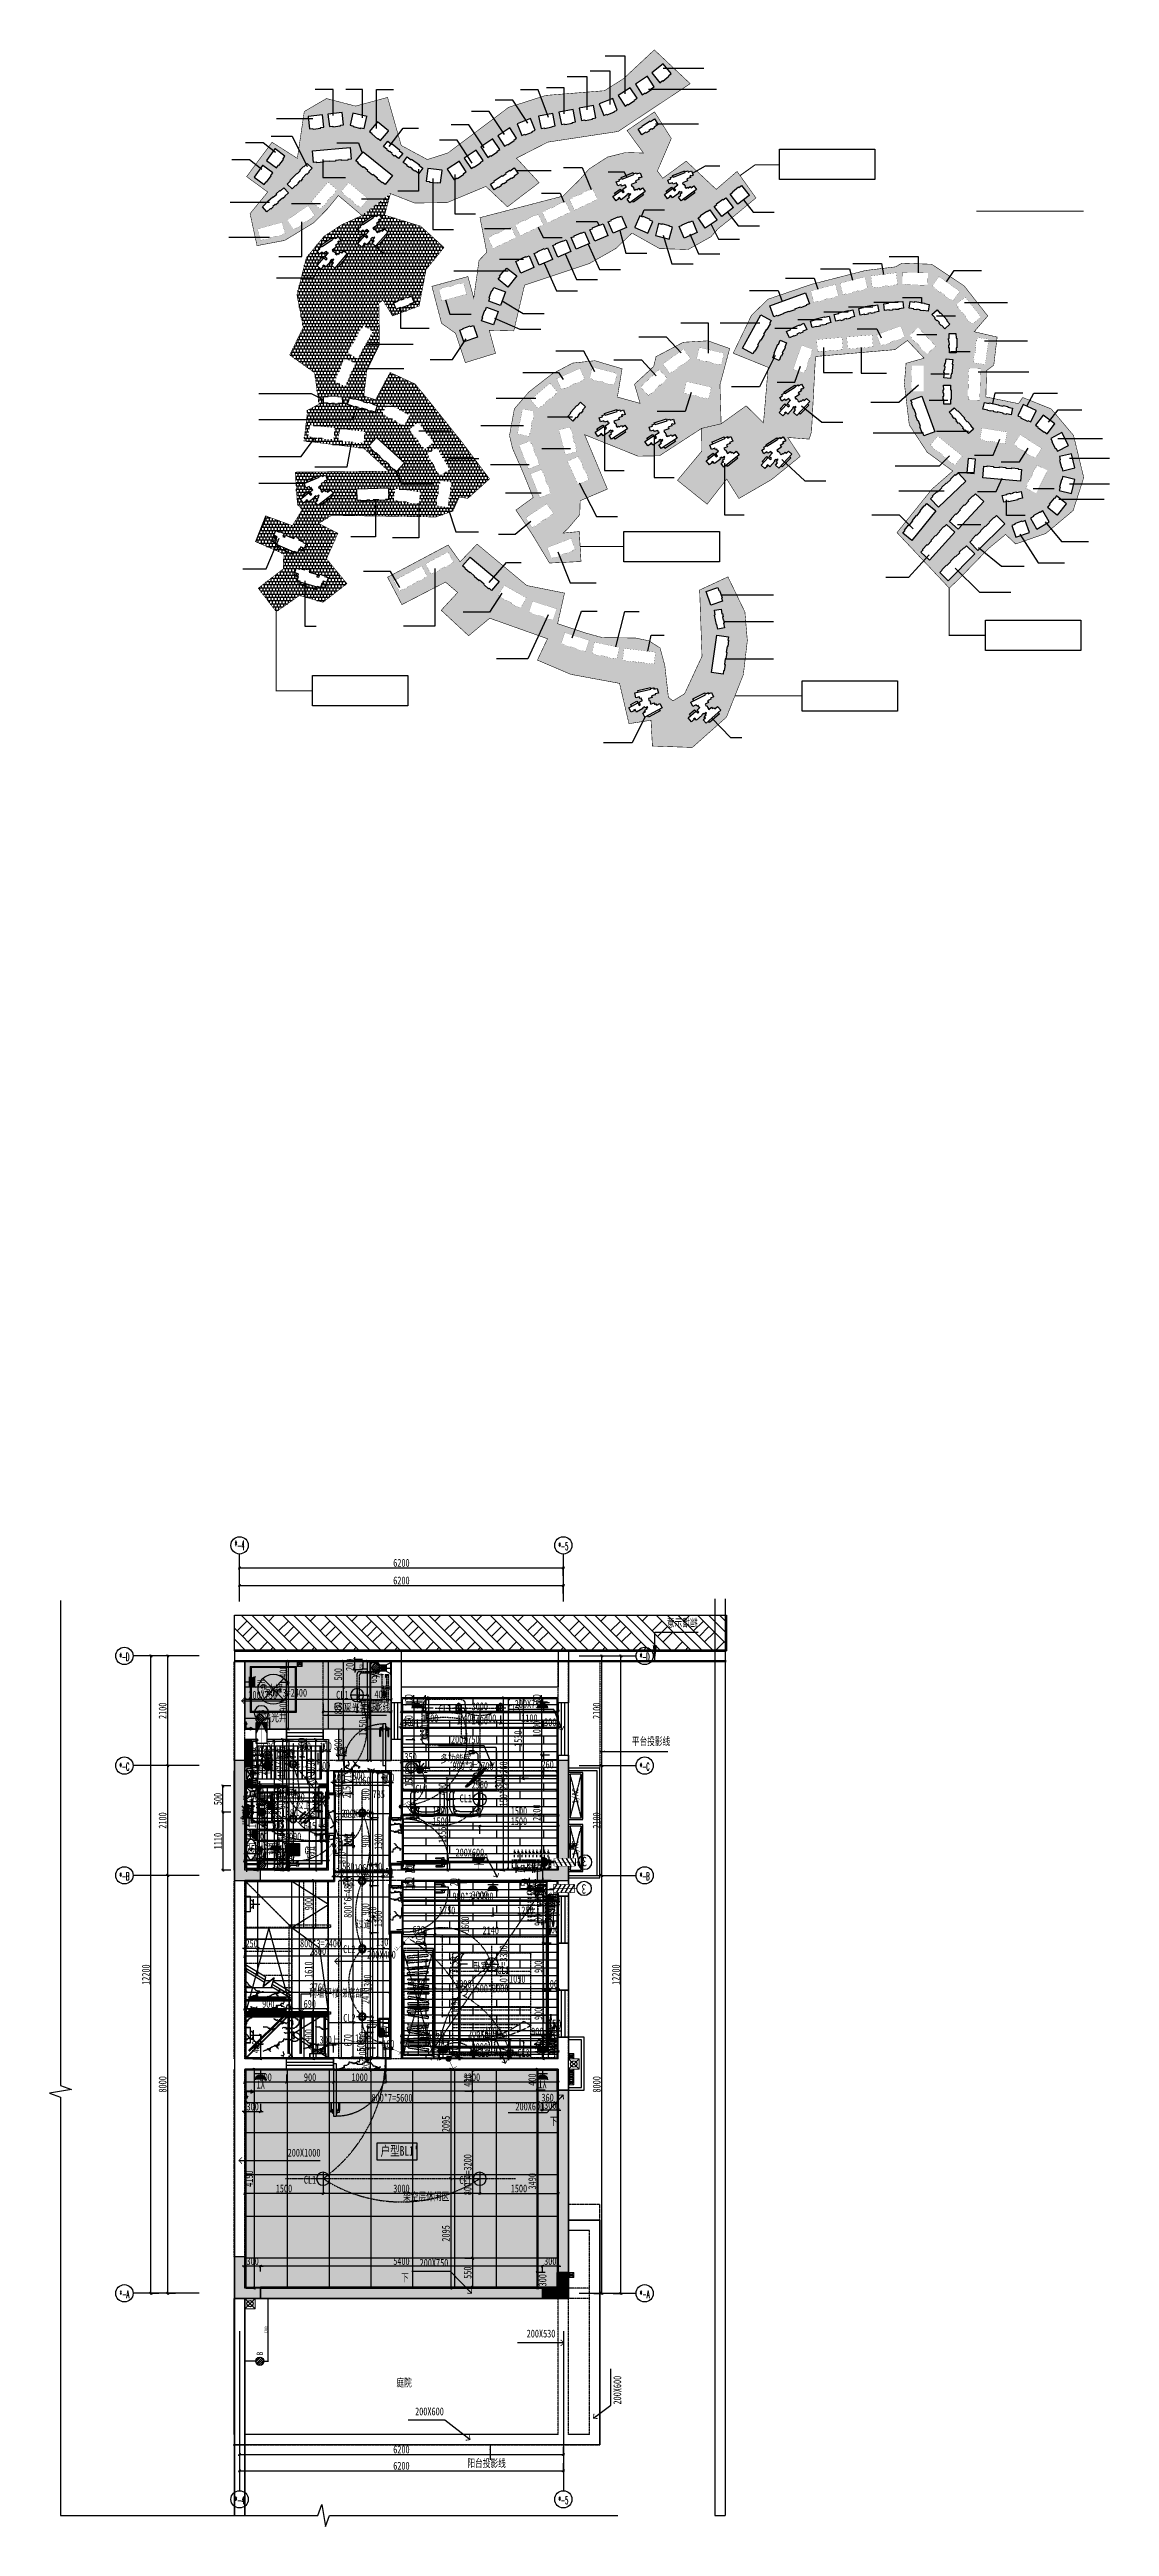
# Model space of a CAD drawing. Extents: x -255202 to 66368, y -6372500 to 603.
# Drawn here: x -131340 to -111042, y -3201647 to -3154238 of the extents above; entities that cross this region are included whole.
import ezdxf
from ezdxf.enums import TextEntityAlignment as Align

# ---------------------------------------------------------------- set-up
doc = ezdxf.new("R2010")
doc.units = 0
doc.header["$LTSCALE"] = 10
doc.header["$MEASUREMENT"] = 0
for name, pattern in [('$0$DASH', [0.35, 0.25, -0.1]), ('( Dashed )', [0.75, 0.5, -0.25]), ('4-L5四联排模板图-3.000$0$HIDDEN', [0.375, 0.25, -0.125]), ('__DASH', [0.35, 0.25, -0.1]), ('_DASH', [0.6, 0.4, -0.2]), ('ABOVE', [0.4, 0.2, -0.2]), ('CONTINOUS', [0]), ('DASH', [0.35, 0.25, -0.1]), ('DOTE', [2.42, 2, -0.2, 0.02, -0.2]), ('HIDDEN', [0.375, 0.25, -0.125]), ('L~1D$0$DASH', [0.35, 0.25, -0.1]), ('Z-红线$0$BOUNDRY', [13.4, 10, -1, 0.2, -1, 0.2, -1]), ('改BL1~-3.2D$0$CONTINOUS', [0]), ('改L~-3.2D$0$__DASH', [0.35, 0.25, -0.1])]:
    doc.linetypes.add(name, pattern=pattern)
for name, color, linetype in [('0-百叶', 2, 'Continuous'), ('00000000000', 7, 'Continuous'), ('3T_BAR', 7, 'Continuous'), ('A-DIM（轴号轴线尺寸）', 3, 'Continuous'), ('A-EQU-kitch（厨卫设备洁具）', 56, 'Continuous'), ('A-Furniture', 252, 'Continuous'), ('A-HACH（图案填充）', 8, 'Continuous'), ('A-HATH', 8, 'Continuous'), ('A-LIFT-strs（楼电梯）', 8, 'Continuous'), ('A-LINE-1（落差看线）', 31, 'Continuous'), ('A-MARK（制图符号）', 8, 'Continuous'), ('A-TEXT（房间空间名称）', 67, 'Continuous'), ('A-WALL-stru（结构墙柱）', 10, 'Continuous'), ('A-WALL（砌体墙）', 7, 'Continuous'), ('A-WIND（门窗）', 8, 'Continuous'), ('A-墙体完成面', 15, 'Continuous'), ('A-建筑墙体', 255, 'Continuous'), ('A-户型编号', 2, 'Continuous'), ('A-门', 251, 'Continuous'), ('A-门框', 251, 'Continuous'), ('AXIS_TEXT', 7, 'Continuous'), ('CAR', 155, 'Continuous'), ('CUBE-1-DOTE', 1, 'DOTE'), ('D-地面材料', 250, 'Continuous'), ('D-挡墙', 6, 'Continuous'), ('DIM-地面材质放线', 149, 'Continuous'), ('DIM-平面标注', 149, 'Continuous'), ('DIM-开关定位', 149, 'Continuous'), ('DIM-排水定位', 149, 'Continuous'), ('DIM-插座定位', 146, 'Continuous'), ('DIM-灯具定位', 149, 'Continuous'), ('DIM_LEAD', 3, 'Continuous'), ('DIM【标注】', 149, 'Continuous'), ('E-开关示意', 34, 'Continuous'), ('E-排水', 34, 'Continuous'), ('E-插座示意', 34, 'Continuous'), ('E-给水', 144, 'Continuous'), ('F-地面材质', 8, 'Continuous'), ('G-BEAM', 4, 'DASH'), ('G-BEAM_CON', 4, 'Continuous'), ('G-WALL', 50, 'Continuous'), ('G-WALL_HATCH', 33, 'Continuous'), ('J-厨具洁具', 45, 'Continuous'), ('J-地漏', 67, 'Continuous'), ('J-平面活动家具', 33, 'HIDDEN'), ('J-活动全高家具', 33, 'Continuous'), ('J-空调外机', 48, 'HIDDEN'), ('J-窗帘', 8, 'Continuous'), ('J孔洞标注', 149, 'Continuous'), ('L~1D$0$A-LIFT-strs（楼电梯）', 2, 'Continuous'), ('L~1D$0$kt', 6, 'Continuous'), ('SITE-BLDG', 7, 'Continuous'), ('T-天花造型', 45, 'Continuous'), ('T-灯具_灯带', 13, 'Continuous'), ('T-灯具、灯带', 13, 'Continuous'), ('W-文字', 67, 'Continuous'), ('Z-红线$0$LINE-RED', 1, 'Z-红线$0$BOUNDRY'), ('Z-道路$0$0-道路边线', 5, 'Continuous'), ('Z-道路$0$AAA出入口标注', 7, 'Continuous'), ('墙体定位图', 7, 'Continuous'), ('天花布置图', 7, 'Continuous'), ('孔洞', 53, 'Continuous'), ('孔洞标注', 58, 'Continuous'), ('改BL1~-3.2D$0$0-百叶', 2, 'Continuous'), ('改BL1~-3.2D$0$A-EQU-water(水留洞及注释)', 140, 'Continuous'), ('改BL1~-3.2D$0$P-水管', 161, '改BL1~-3.2D$0$CONTINOUS'), ('改L~-3.2(-6)D$0$A-LIFT-strs（楼电梯）', 8, 'Continuous'), ('改L~-3.2(-6)Z$0$孔洞', 53, 'Continuous'), ('改L~-3.2D$0$A-LIFT-strs（楼电梯）', 2, 'Continuous'), ('消防道路及登高面', 12, 'Continuous'), ('联排', 7, 'Continuous'), ('轮廓', 4, 'Continuous'), ('院墙（一层看线）', 8, 'Continuous')]:
    doc.layers.add(name, color=color, linetype=linetype)
doc.layers.add('6-L13六联排模板图-0.050$0$G2-轮廓线', color=3, linetype='Continuous', lineweight=25)
doc.layers.add('改BL1~-3.2D$0$GPS-辅助', color=252, linetype='Continuous', lineweight=18)
doc.layers.add('改BL1~-3.2D$0$-GPS-辅助', color=252, linetype='Continuous', lineweight=18, plot=False)
doc.styles.add('_TCH_AXIS', font='COMPLEX', dxfattribs={"bigfont": 'GBCBIG'})
doc.styles.add('_TCH_DIM_T3', font='SIMPLEX', dxfattribs={"width": 0.705882, "bigfont": 'GBCBIG'})
doc.styles.add('arch', font='romans.shx', dxfattribs={"width": 0.75})
doc.styles.add('C_南_（全）$0$85㎡户型$0$R_3#_W', font='GBENOR', dxfattribs={"bigfont": 'GBCBIG'})
doc.styles.add('COMPLEX', font='COMPLEX')
doc.styles.add('L~1D$0$黑体', font='simhei.ttf')
doc.styles.get("Standard").update_dxf_attribs({"font": 'gbenor.shx', "bigfont": 'gbcbig.shx'})
doc.styles.add('宋体', font='', dxfattribs={"width": 0.8})
doc.styles.add('改BL1~-3.2D$0$_TCH_DIM', font='SIMPLEX', dxfattribs={"bigfont": 'GBCBIG'})
doc.styles.add('改BL1~-3.2D$0$Standard', font='gbenor.shx', dxfattribs={"bigfont": 'gbcbig.shx'})
doc.styles.add('改L~-3.2(-6)Z$0$样式222', font='', dxfattribs={"width": 0.7})
doc.styles.add('文字标注', font='', dxfattribs={"width": 0.7})
doc.styles.add('样式222', font='', dxfattribs={"width": 0.7})
doc.styles.add('细黑体', font='', dxfattribs={"width": 0.7})
doc.styles.get('宋体').set_extended_font_data('STXihei')
doc.styles.get('改L~-3.2(-6)Z$0$样式222').set_extended_font_data('STXihei')
doc.styles.get('文字标注').set_extended_font_data('STXihei')
doc.styles.get('样式222').set_extended_font_data('STXihei')
doc.styles.get('细黑体').set_extended_font_data('STXihei')
doc.linetypes.add('改BL1~-3.2D$0$给水', pattern='A,50,["J",改BL1~-3.2D$0$Standard,S=2,R=0,X=1.1,Y=-1],-4', length=54)
doc.dimstyles.new('_TCH_ARCH&&100', dxfattribs={"dimtxt": 297.5, "dimasz": 100, "dimexe": 250, "dimexo": 300, "dimgap": 126.25, "dimtad": 1, "dimdec": 0, "dimzin": 0, "dimdsep": 46, "dimtxsty": '_TCH_DIM_T3', "dimblk": 'ARCHTICK', "dimcen": 0.09, "dimclrt": 7, "dimazin": 2, "dimtfac": 1, "dimtdec": 0, "dimtix": 1, "dimtmove": 2, "dimatfit": 3, "dimfxl": 1, "dimtolj": 1, "dimtzin": 0, "dimarcsym": 0})
doc.dimstyles.new('DK-50', dxfattribs={"dimscale": 50, "dimtxt": 3, "dimasz": 1, "dimexe": 0.4, "dimexo": 0.4, "dimgap": 0.4, "dimtad": 1, "dimtoh": 1, "dimdec": 0, "dimrnd": 5, "dimdsep": 46, "dimtxsty": '样式222', "dimblk": 'ARCHTICK', "dimcen": 3, "dimdle": 0.4, "dimclrd": 149, "dimclre": 149, "dimclrt": 149, "dimadec": 0, "dimazin": 0, "dimtfac": 1, "dimtdec": 0, "dimtix": 1, "dimtmove": 2, "dimatfit": 3, "dimldrblk": 'ARCHTICK', "dimfxl": 3, "dimfxlon": 1, "dimtvp": 1, "dimtolj": 1, "dimtzin": 0, "dimarcsym": 0})
doc.dimstyles.new('TC-DIM', dxfattribs={"dimscale": 0, "dimtxt": 2.5, "dimasz": 1.2, "dimexe": 1.2, "dimexo": 0, "dimgap": 0.5, "dimtad": 1, "dimdec": 0, "dimlfac": -1, "dimzin": 9, "dimdsep": 46, "dimtxsty": 'arch', "dimblk1": 'ARCHTICK', "dimblk2": 'ARCHTICK', "dimsah": 1, "dimcen": 2, "dimdle": 1.2, "dimclrd": 67, "dimclre": 67, "dimclrt": 67, "dimadec": 0, "dimazin": 0, "dimtfac": 1, "dimtdec": 0, "dimtmove": 0, "dimatfit": 3, "dimldrblk": 'ARCHTICK', "dimfxl": 8, "dimtolj": 1, "dimtzin": 0, "dimarcsym": 0})
doc.dimstyles.new('副本 DK-20', dxfattribs={"dimscale": 20, "dimtxt": 3, "dimasz": 1, "dimexe": 0.4, "dimexo": 0.4, "dimgap": 0.4, "dimtad": 1, "dimtoh": 1, "dimdec": 0, "dimrnd": 5, "dimdsep": 46, "dimtxsty": '样式222', "dimblk": 'ARCHTICK', "dimcen": 3, "dimdle": 0.4, "dimclrd": 149, "dimclre": 149, "dimclrt": 149, "dimadec": 0, "dimazin": 0, "dimtfac": 1, "dimtdec": 0, "dimtix": 1, "dimtmove": 2, "dimatfit": 3, "dimldrblk": 'ARCHTICK', "dimfxl": 3, "dimfxlon": 1, "dimtvp": 1, "dimtolj": 1, "dimtzin": 0, "dimarcsym": 0})
doc.dimstyles.new('副本 DK-75', dxfattribs={"dimscale": 75, "dimtxt": 2.5, "dimasz": 0.6, "dimexe": 1, "dimexo": 1, "dimgap": 0.4, "dimtad": 1, "dimdec": 0, "dimrnd": 5, "dimdsep": 46, "dimtxsty": '样式222', "dimblk": 'ARCHTICK', "dimcen": 3, "dimdle": 0.4, "dimclrd": 149, "dimclre": 149, "dimclrt": 149, "dimadec": 0, "dimazin": 0, "dimtfac": 1, "dimtdec": 0, "dimtix": 1, "dimtmove": 2, "dimatfit": 3, "dimldrblk": 'ARCHTICK', "dimfxl": 3, "dimfxlon": 1, "dimtvp": 1, "dimtolj": 1, "dimtzin": 0, "dimarcsym": 0})
pattern_1 = [(0, (95.2, 766.7), (0, 1000), [4.7619, -995.2381]), (90, (97, 767.2), (-1000, 6e-14), [2.0054, -997.9946]), (0, (97, 769.2), (0, 1000), [2.50843, -997.49156]), (90, (99.5, 769.2), (-1000, 6e-14), [2.0054, -997.9946]), (0, (99.5, 771.2), (0, 1000), [2.509, -997.491]), (90, (102, 771.2), (-1000, 6e-14), [2.00567, -997.99433]), (90, (103.8, 772.4), (-1000, 6e-14), [3.6564, -996.3436]), (90, (104.5, 775.2), (-1000, 6e-14), [6.01617, -993.98382]), (0, (104.5, 781.2), (0, 1000), [2.509, -997.491]), (90, (108.7, 779.8), (-1000, 6e-14), [14.62558, -985.37442]), (90, (112.1, 797.2), (-1000, 6e-14), [2.0054, -997.9946]), (0, (112.1, 799.2), (0, 1000), [2.509, -997.491]), (29.7448813, (114.29, 800), (4999.999995, 2999.999997), [38.3917, -8023.866]), (45, (109.5, 795.24), (6e-14, 1000), [6.73435, -1407.4792]), (45, (71.4, 747.6), (6e-14, 1000), [6.73435, -1407.4792]), (90, (74.4, 751.1), (-1000, 6e-14), [2.0054, -997.9946]), (0, (74.4, 753.1), (0, 1000), [2.509, -997.491]), (0, (74.9, 754.2), (0, 1000), [4.82593, -995.17407]), (0, (79.4, 755.1), (0, 1000), [5.018, -994.982]), (90, (84.5, 755.1), (-1000, 6e-14), [2.0054, -997.9946]), (0, (84.5, 757.8), (0, 1000), [4.82593, -995.17407]), (90, (89.4, 757.8), (-1000, 6e-14), [3.6564, -996.3436]), (90, (89.5, 761.1), (-1000, 6e-14), [2.0054, -997.9946]), (45, (90.5, 761.9), (6e-14, 1000), [6.73435, -1407.4792]), (0, (92, 765.1), (0, 1000), [2.509, -997.491]), (0, (34.3, 731.1), (0, 1000), [22.5793, -977.42068]), (45, (57.14, 733.3), (6e-14, 1000), [6.73435, -1407.4792]), (0, (61.9, 738.1), (0, 1000), [4.7619, -995.2381]), (0, (65.2, 739.5), (0, 1000), [4.82593, -995.17407]), (0, (69.4, 741.1), (0, 1000), [2.509, -997.491]), (90, (71.9, 741.1), (-1000, 6e-14), [6.01645, -993.98354]), (90, (274.7, 821.5), (-1000, 6e-14), [20.05447, -979.94553]), (90, (176.8, 825.5), (-1000, 6e-14), [4.01078, -995.9892]), (0, (277.2, 819.5), (0, 1000), [2.509, -997.491]), (90, (277.2, 819.5), (-1000, 6e-14), [2.0054, -997.9946]), (0, (274.7, 821.5), (0, 1000), [2.50843, -997.49156]), (14.036243, (147.62, 819.05), (2999.999996, 999.999995), [19.63384, -4103.4717]), (0, (164.3, 822.4), (0, 1000), [4.82593, -995.17407]), (0, (166.8, 823.5), (0, 1000), [2.509, -997.491]), (0, (171.4, 823.8), (0, 1000), [4.7619, -995.2381]), (0, (174.3, 825.5), (0, 1000), [2.509, -997.491]), (0, (184.4, 839.6), (0, 1000), [30.10632, -969.89368]), (0, (244.6, 841.6), (0, 1000), [30.1069, -969.8931]), (90, (244.6, 841.6), (-1000, 6e-14), [2.00567, -997.99433]), (26.565051, (247.6, 842.86), (999.999996, 999.999995), [10.64794, -2225.42]), (90, (254.6, 847.6), (-1000, 6e-14), [8.02184, -991.97815]), (0, (254.6, 855.6), (0, 1000), [2.50843, -997.49156]), (0, (257.1, 857.1), (0, 1000), [4.7619, -995.2381]), (0, (262.1, 857.6), (0, 1000), [2.509, -997.491]), (90, (264.6, 857.6), (-1000, 6e-14), [2.0054, -997.9946]), (0, (264.6, 859.6), (0, 1000), [2.50843, -997.49156]), (90, (267.1, 859.6), (-1000, 6e-14), [10.0275, -989.97248]), (0, (265.6, 869.9), (0, 1000), [4.82593, -995.17407]), (45, (271.4, 871.4), (6e-14, 1000), [6.73435, -1407.4792]), (90, (277.2, 875.7), (-1000, 6e-14), [2.0054, -997.9946]), (0, (277.2, 877.7), (0, 1000), [2.509, -997.491]), (45, (280.95, 876.2), (6e-14, 1000), [6.73435, -1407.4792]), (0, (284.7, 879.7), (0, 1000), [2.50843, -997.49156]), (90, (287.2, 879.7), (-1000, 6e-14), [8.02184, -991.97815]), (0, (212.6, 840.7), (0, 1000), [19.3037, -980.6963]), (0, (229.5, 841.6), (0, 1000), [2.509, -997.491]), (0, (233.3, 842.9), (0, 1000), [4.7619, -995.2381]), (45, (238.1, 842.86), (6e-14, 1000), [6.73435, -1407.4792]), (63.434949, (242.86, 847.6), (999.99999, 999.999996), [10.64794, -2225.42]), (45, (247.6, 857.14), (6e-14, 1000), [6.73435, -1407.4792]), (90, (251.2, 862.6), (-1000, 6e-14), [3.6564, -996.3436]), (45, (252.4, 866.7), (6e-14, 1000), [6.73435, -1407.4792]), (90, (254.6, 869.6), (-1000, 6e-14), [8.02157, -991.97843]), (90, (256, 877.2), (-1000, 6e-14), [3.6564, -996.3436]), (45, (257.14, 880.95), (6e-14, 1000), [6.73435, -1407.4792]), (18.434949, (261.9, 885.7), (1999.999998, 1000), [15.05846, -3147.2191]), (0, (176.8, 829.5), (0, 1000), [2.509, -997.491]), (45, (180.95, 828.6), (6e-14, 1000), [6.73435, -1407.4792]), (90, (181.8, 831.5), (-1000, 6e-14), [2.00567, -997.99433]), (90, (183.6, 833.3), (-1000, 6e-14), [3.6564, -996.3436]), (90, (184.4, 835.6), (-1000, 6e-14), [4.01078, -995.9892]), (39.805571, (576.19, 876.19), (999.999995, 999.999992), [37.19167, -7773.058]), (0, (581.5, 872.5), (0, 1000), [0, -1000]), (0, (582.6, 871.9), (0, 1000), [2.509, -997.491]), (90, (585.1, 865.9), (-1000, 6e-14), [6.01645, -993.98354]), (90, (586.3, 861.6), (-1000, 6e-14), [3.6564, -996.3436]), (90, (587.6, 859.9), (-1000, 6e-14), [2.0054, -997.9946]), (0, (587.6, 859.9), (0, 1000), [2.509, -997.491]), (90, (591.1, 857.9), (-1000, 6e-14), [3.6564, -996.3436]), (135, (580.95, 871.4), (-7e-07, -1000), [6.73435, -1407.4792]), (11.3099324, (500, 919.05), (3999.999994, 999.999993), [24.28105, -5074.7384]), (90, (515.7, 948.8), (-1000, 6e-14), [3.6564, -996.3436]), (90, (564, 908.6), (-1000, 6e-14), [3.6564, -996.3436]), (135, (542.86, 909.5), (-7e-07, -1000), [6.73435, -1407.4792]), (0, (544.7, 908.6), (0, 1000), [19.3037, -980.6963]), (0, (563.2, 907.7), (0, 1000), [15.05344, -984.94655]), (0, (564, 908.6), (0, 1000), [4.82593, -995.17407]), (0, (568.2, 907.7), (0, 1000), [2.509, -997.491]), (135, (571.4, 904.76), (-7e-07, -1000), [6.73435, -1407.4792]), (90, (573.2, 901.7), (-1000, 6e-14), [4.01106, -995.98894]), (0, (573.2, 901.7), (0, 1000), [2.509, -997.491]), (0, (573.6, 901.3), (0, 1000), [4.82593, -995.17407]), (0, (578.2, 899.7), (0, 1000), [22.5793, -977.42068]), (135, (547.6, 919.05), (-7e-07, -1000), [6.73435, -1407.4792]), (135, (552.4, 914.3), (-7e-07, -1000), [6.73435, -1407.4792]), (0, (552.4, 914.3), (0, 1000), [4.7619, -995.2381]), (0, (559.2, 912.2), (0, 1000), [4.82593, -995.17407]), (0, (525.4, 923.2), (0, 1000), [4.82593, -995.17407]), (0, (528.1, 923.8), (0, 1000), [2.509, -997.491]), (0, (530.2, 923.2), (0, 1000), [4.82593, -995.17407]), (90, (533.1, 919.8), (-1000, 6e-14), [2.00567, -997.99433]), (90, (535, 915.9), (-1000, 6e-14), [3.6564, -996.3436]), (0, (533.3, 914.3), (0, 1000), [4.7619, -995.2381]), (135, (519.05, 942.86), (-7e-07, -1000), [6.73435, -1407.4792]), (116.565051, (523.8, 933.33), (-999.999994, 1000), [10.64794, -2225.42]), (161.565051, (538.1, 928.57), (-1999.999997, 1000), [15.05846, -3147.2191]), (90, (540.6, 925.8), (-1000, 6e-14), [4.01106, -995.98894]), (0, (540.6, 925.8), (0, 1000), [2.509, -997.491]), (90, (544.7, 923.2), (-1000, 6e-14), [3.6564, -996.3436]), (90, (390.2, 908.6), (-1000, 6e-14), [18.28197, -981.71803]), (90, (387.6, 909.8), (-1000, 6e-14), [2.0054, -997.9946]), (90, (346.8, 908.6), (-1000, 6e-14), [3.6564, -996.3436]), (90, (495.4, 909.8), (-1000, 6e-14), [2.0054, -997.9946]), (0, (387.6, 909.8), (0, 1000), [2.509, -997.491]), (90, (344.9, 905.7), (-1000, 6e-14), [4.01078, -995.9892]), (14.036243, (328.57, 900), (2999.999996, 999.999995), [19.63384, -4103.4717]), (0, (287.2, 887.7), (0, 1000), [50.1772, -949.8228]), (0, (337.2, 886.6), (0, 1000), [4.82593, -995.17407]), (90, (342, 883), (-1000, 6e-14), [3.6564, -996.3436]), (0, (342.4, 883.7), (0, 1000), [2.50843, -997.49156]), (90, (344.9, 881.7), (-1000, 6e-14), [2.0054, -997.9946]), (90, (346.8, 879.3), (-1000, 6e-14), [3.6564, -996.3436]), (135, (352.4, 876.2), (-7e-07, -1000), [6.73435, -1407.4792]), (135, (357.14, 871.4), (-7e-07, -1000), [6.73435, -1407.4792]), (90, (355, 869.6), (-1000, 6e-14), [2.0054, -997.9946]), (0, (356.5, 868.4), (0, 1000), [0, -1000]), (0, (357.1, 866.7), (0, 1000), [4.7619, -995.2381]), (90, (362.5, 863.6), (-1000, 6e-14), [2.0054, -997.9946]), (90, (362.5, 863.6), (-1000, 6e-14), [4.01106, -995.98894]), (149.743562, (419.05, 833.33), (-6999.9999343, 4000.000098), [66.1545, -13826.289]), (45, (438.1, 833.3), (6e-14, 1000), [6.73435, -1407.4792]), (0, (443.3, 836.2), (0, 1000), [4.82593, -995.17407]), (45, (447.6, 838.1), (6e-14, 1000), [6.73435, -1407.4792]), (84.2894068, (452.38, 842.86), (1000.0000097, 8999.999998), [47.85655, -10002.019]), (90, (457.8, 889.7), (-1000, 6e-14), [2.0054, -997.9946]), (0, (457.8, 891.7), (0, 1000), [5.01743, -994.98256]), (90, (462.8, 891.7), (-1000, 6e-14), [2.0054, -997.9946]), (0, (462.6, 894), (0, 1000), [14.47778, -985.52222]), (0, (476.2, 895.2), (0, 1000), [14.2857, -985.71428]), (0, (492.9, 897.7), (0, 1000), [2.50843, -997.49156]), (90, (495.4, 895.7), (-1000, 6e-14), [2.0054, -997.9946]), (0, (490.4, 895.7), (0, 1000), [5.01743, -994.98256]), (90, (490.4, 895.7), (-1000, 6e-14), [4.01078, -995.9892]), (90, (491.6, 901.3), (-1000, 6e-14), [3.6564, -996.3436]), (90, (492.9, 903.7), (-1000, 6e-14), [4.01078, -995.9892]), (0, (491.6, 908.6), (0, 1000), [4.82593, -995.17407]), (0, (419.2, 832.5), (0, 1000), [19.3037, -980.6963]), (90, (395.1, 953.9), (-1000, 6e-14), [12.0329, -987.9671]), (0, (395.1, 952.5), (0, 1000), [4.82593, -995.17407]), (90, (397.6, 941.8), (-1000, 6e-14), [10.02723, -989.97276]), (45, (395.24, 938.1), (6e-14, 1000), [6.73435, -1407.4792]), (63.434949, (390.48, 928.57), (999.99999, 999.999996), [10.64794, -2225.42]), (0, (385.1, 911.8), (0, 1000), [2.50843, -997.49156]), (0, (380.6, 912.2), (0, 1000), [4.82593, -995.17407]), (0, (376.2, 914.3), (0, 1000), [4.7619, -995.2381]), (135, (376.2, 914.3), (-7e-07, -1000), [6.73435, -1407.4792]), (0, (366.1, 919.5), (0, 1000), [4.82593, -995.17407]), (90, (366.1, 919.5), (-1000, 6e-14), [3.6564, -996.3436]), (90, (365, 921.8), (-1000, 6e-14), [4.01078, -995.9892]), (0, (365, 925.8), (0, 1000), [2.50843, -997.49156]), (0, (360, 925.8), (0, 1000), [7.52644, -992.47356]), (45, (357.14, 923.8), (6e-14, 1000), [6.73435, -1407.4792]), (0, (351.6, 923.2), (0, 1000), [4.82593, -995.17407]), (0, (347.4, 921.8), (0, 1000), [2.509, -997.491]), (90, (347.4, 913.8), (-1000, 6e-14), [8.02184, -991.97815]), (90, (385.1, 988), (-1000, 6e-14), [12.03263, -987.96737]), (90, (385.4, 974.4), (-1000, 6e-14), [14.62558, -985.37442]), (135, (390.5, 971.4), (-7e-07, -1000), [6.73435, -1407.4792]), (0, (390.2, 970.7), (0, 1000), [4.82593, -995.17407]), (90, (395.1, 965.9), (-1000, 6e-14), [4.01078, -995.9892]), (0, (392.6, 965.9), (0, 1000), [2.509, -997.491]), (0, (392.6, 965.9), (0, 1000), [2.509, -997.491]), (90, (505.5, 959.9), (-1000, 6e-14), [14.03802, -985.96198]), (0, (496.4, 912.2), (0, 1000), [0, -1000]), (45, (495.24, 914.3), (6e-14, 1000), [6.73435, -1407.4792]), (90, (506.1, 956.1), (-1000, 6e-14), [3.6564, -996.3436]), (90, (508, 955.9), (-1000, 6e-14), [2.00567, -997.99433]), (135, (509.5, 952.4), (-7e-07, -1000), [6.73435, -1407.4792]), (0, (510.9, 952.5), (0, 1000), [4.82593, -995.17407]), (90, (477.9, 996), (-1000, 6e-14), [4.01078, -995.9892]), (0, (477.9, 996), (0, 1000), [2.509, -997.491]), (90, (481.9, 992.7), (-1000, 6e-14), [3.6564, -996.3436]), (0, (481, 990.5), (0, 1000), [4.7619, -995.2381]), (0, (485.4, 988), (0, 1000), [2.509, -997.491]), (90, (487.9, 986), (-1000, 6e-14), [2.0054, -997.9946]), (0, (486.8, 985.4), (0, 1000), [4.82593, -995.17407]), (135, (495.24, 980.95), (-7e-07, -1000), [6.73435, -1407.4792]), (135, (500, 976.2), (-7e-07, -1000), [6.73435, -1407.4792]), (0, (501.2, 974.4), (0, 1000), [4.82593, -995.17407]), (0, (458.5, 552.1), (0, 1000), [4.82593, -995.17407]), (116.565051, (466.67, 542.86), (-999.999994, 1000), [10.64794, -2225.42]), (0, (466.7, 542.9), (0, 1000), [14.2857, -985.71428]), (0, (481, 542.9), (0, 1000), [9.5238, -990.4762]), (69.4439547, (490.48, 542.86), (2000, 4999.9999988), [40.68573, -8503.318]), (45, (504.76, 580.95), (6e-14, 1000), [6.73435, -1407.4792]), (90, (511.5, 586.3), (-1000, 6e-14), [3.6564, -996.3436]), (0, (511.5, 589.9), (0, 1000), [4.82593, -995.17407]), (45, (514.3, 590.5), (6e-14, 1000), [6.73435, -1407.4792]), (161.565051, (280.95, 600), (-1999.999997, 1000), [15.05846, -3147.2191]), (45, (271.4, 476.2), (6e-14, 1000), [6.73435, -1407.4792]), (0, (283.6, 599.6), (0, 1000), [2.509, -997.491]), (90, (276.1, 477.2), (-1000, 6e-14), [2.0054, -997.9946]), (0, (276.1, 479.2), (0, 1000), [2.50843, -997.49156]), (90, (278.6, 479.2), (-1000, 6e-14), [2.0054, -997.9946]), (0, (278.6, 481.2), (0, 1000), [2.509, -997.491]), (90, (281.1, 481.2), (-1000, 6e-14), [2.00567, -997.99433]), (90, (282.9, 482.5), (-1000, 6e-14), [3.6564, -996.3436]), (90, (283.6, 485.2), (-1000, 6e-14), [6.01617, -993.98382]), (0, (283.6, 491.3), (0, 1000), [2.509, -997.491]), (90, (287.7, 489.8), (-1000, 6e-14), [14.62558, -985.37442]), (90, (291.1, 507.3), (-1000, 6e-14), [2.0054, -997.9946]), (0, (291.1, 509.3), (0, 1000), [2.509, -997.491]), (0, (348.3, 638.6), (0, 1000), [2.509, -997.491]), (90, (348.3, 636.6), (-1000, 6e-14), [2.0054, -997.9946]), (0, (345.8, 636.6), (0, 1000), [2.50843, -997.49156]), (90, (345.8, 616.6), (-1000, 6e-14), [20.05447, -979.94553]), (0, (315.7, 616.6), (0, 1000), [30.1069, -969.8931]), (90, (315.7, 614.6), (-1000, 6e-14), [2.00567, -997.99433]), (26.565051, (295.24, 595.24), (999.999996, 999.999995), [31.94383, -2204.1241]), (90, (325.7, 602.5), (-1000, 6e-14), [8.02184, -991.97815]), (0, (325.7, 602.5), (0, 1000), [2.50843, -997.49156]), (0, (328.9, 601.9), (0, 1000), [4.82593, -995.17407]), (0, (333.2, 600.5), (0, 1000), [2.509, -997.491]), (90, (335.7, 598.5), (-1000, 6e-14), [2.0054, -997.9946]), (0, (335.7, 598.5), (0, 1000), [2.50843, -997.49156]), (90, (338.2, 588.5), (-1000, 6e-14), [10.0275, -989.97248]), (0, (338.5, 587.3), (0, 1000), [4.82593, -995.17407]), (0, (342.9, 585.7), (0, 1000), [4.7619, -995.2381]), (90, (348.3, 580.5), (-1000, 6e-14), [2.0054, -997.9946]), (0, (348.3, 580.5), (0, 1000), [2.509, -997.491]), (0, (353, 580), (0, 1000), [4.82593, -995.17407]), (0, (355.8, 578.5), (0, 1000), [2.50843, -997.49156]), (90, (358.3, 570.5), (-1000, 6e-14), [8.02184, -991.97815]), (0, (358.3, 570.5), (0, 1000), [2.509, -997.491]), (90, (360.8, 568.4), (-1000, 6e-14), [2.0054, -997.9946]), (90, (362.7, 565.4), (-1000, 6e-14), [3.6564, -996.3436]), (90, (363.3, 546.4), (-1000, 6e-14), [20.05447, -979.94553]), (135, (366.7, 542.86), (-7e-07, -1000), [6.73435, -1407.4792]), (90, (365.8, 542.4), (-1000, 6e-14), [2.00567, -997.99433]), (0, (365.8, 542.4), (0, 1000), [2.509, -997.491]), (90, (368.3, 542.4), (-1000, 6e-14), [24.06553, -975.93447]), (90, (368.3, 560.4), (-1000, 6e-14), [6.01645, -993.98354]), (135, (371.4, 557.14), (-7e-07, -1000), [6.73435, -1407.4792]), (90, (372.3, 554.4), (-1000, 6e-14), [3.6564, -996.3436]), (0, (373.4, 554.4), (0, 1000), [5.018, -994.982]), (90, (378.4, 554.4), (-1000, 6e-14), [2.0054, -997.9946]), (0, (378.4, 556.4), (0, 1000), [2.50843, -997.49156]), (135, (385.7, 552.4), (-7e-07, -1000), [6.73435, -1407.4792]), (90, (386.8, 550.7), (-1000, 6e-14), [3.6564, -996.3436]), (0, (388.4, 550.4), (0, 1000), [2.50843, -997.49156]), (90, (390.9, 550.4), (-1000, 6e-14), [12.0329, -987.9671]), (156.801409, (423.81, 547.62), (-4999.999976, 2000.0000404), [36.2656, -7579.5075]), (0, (422.8, 544.7), (0, 1000), [4.82593, -995.17407]), (21.8014094, (295.24, 590.48), (1999.999994, 999.999994), [25.64364, -5359.5211]), (90, (319.2, 594.6), (-1000, 6e-14), [3.6564, -996.3436]), (135, (323.8, 590.5), (-7e-07, -1000), [6.73435, -1407.4792]), (90, (324, 587.3), (-1000, 6e-14), [3.6564, -996.3436]), (90, (325.7, 580.5), (-1000, 6e-14), [8.02157, -991.97843]), (0, (324, 580), (0, 1000), [4.82593, -995.17407]), (90, (328.9, 572.7), (-1000, 6e-14), [7.3128, -992.6872]), (165.963756, (347.62, 566.67), (-2999.999987, 1000.000022), [19.63384, -4103.4717]), (0, (347.6, 566.7), (0, 1000), [14.2857, -985.71428]), (90, (360.8, 542.4), (-1000, 6e-14), [24.06553, -975.93447]), (45, (357.14, 538.1), (6e-14, 1000), [6.73435, -1407.4792]), (0, (338.1, 538.1), (0, 1000), [19.04762, -980.95238]), (90, (340.7, 532.4), (-1000, 6e-14), [4.01106, -995.98894]), (18.434949, (328.57, 528.57), (1999.999998, 1000), [30.11693, -3132.1607]), (0, (357.1, 538.1), (0, 1000), [19.04762, -980.95238]), (0, (377.1, 539.8), (0, 1000), [4.82593, -995.17407]), (45, (380.95, 538.1), (6e-14, 1000), [6.73435, -1407.4792]), (45, (385.7, 542.86), (6e-14, 1000), [6.73435, -1407.4792]), (90, (391.6, 547.1), (-1000, 6e-14), [3.6564, -996.3436]), (153.434948, (433.33, 533.33), (-999.99998, 1000.000007), [42.59177, -2193.4762]), (135, (295.24, 590.5), (-7e-07, -1000), [6.73435, -1407.4792]), (26.565051, (290.48, 509.52), (999.999996, 999.999995), [42.59177, -2193.4762]), (0, (428.6, 542.9), (0, 1000), [4.7619, -995.2381]), (0, (434.1, 541.4), (0, 1000), [5.01743, -994.98256]), (0, (432.5, 533.7), (0, 1000), [4.82593, -995.17407]), (45, (438.1, 533.3), (6e-14, 1000), [6.73435, -1407.4792]), (90, (442.2, 537.4), (-1000, 6e-14), [3.6564, -996.3436]), (26.565051, (442.86, 542.86), (999.999996, 999.999995), [10.64794, -2225.42]), (135, (290.5, 595.24), (-7e-07, -1000), [6.73435, -1407.4792]), (45, (285.7, 504.76), (6e-14, 1000), [6.73435, -1407.4792]), (0, (238.4, 601.6), (0, 1000), [30.10632, -969.89368]), (45, (247.6, 457.14), (6e-14, 1000), [6.73435, -1407.4792]), (90, (253.5, 461.2), (-1000, 6e-14), [2.0054, -997.9946]), (0, (253.5, 463.2), (0, 1000), [2.509, -997.491]), (0, (253.9, 464.2), (0, 1000), [4.82593, -995.17407]), (0, (258.5, 465.2), (0, 1000), [5.018, -994.982]), (90, (263.5, 465.2), (-1000, 6e-14), [2.0054, -997.9946]), (0, (263.6, 467.9), (0, 1000), [4.82593, -995.17407]), (90, (268.4, 467.9), (-1000, 6e-14), [3.6564, -996.3436]), (90, (268.5, 471.2), (-1000, 6e-14), [2.0054, -997.9946]), (45, (266.7, 471.4), (6e-14, 1000), [6.73435, -1407.4792]), (0, (271, 475.2), (0, 1000), [2.509, -997.491]), (0, (198.3, 433.1), (0, 1000), [15.05344, -984.94655]), (161.565051, (219.05, 619.05), (-1999.999997, 1000), [15.05846, -3147.2191]), (0, (208.3, 439.1), (0, 1000), [2.509, -997.491]), (0, (220.2, 617.8), (0, 1000), [0, -1000]), (0, (220.9, 617.6), (0, 1000), [2.509, -997.491]), (135, (228.6, 614.3), (-7e-07, -1000), [6.73435, -1407.4792]), (0, (228.4, 615.6), (0, 1000), [2.509, -997.491]), (90, (230.9, 611.6), (-1000, 6e-14), [4.01078, -995.9892]), (0, (230.9, 611.6), (0, 1000), [2.509, -997.491]), (0, (234.6, 610.5), (0, 1000), [0, -1000]), (90, (235.9, 607.6), (-1000, 6e-14), [2.00567, -997.99433]), (0, (234.6, 606.8), (0, 1000), [4.82593, -995.17407]), (90, (238.4, 601.6), (-1000, 6e-14), [4.01078, -995.9892]), (45, (209.5, 438.1), (6e-14, 1000), [6.73435, -1407.4792]), (0, (213.3, 441.1), (0, 1000), [22.5793, -977.42068]), (45, (233.3, 442.86), (6e-14, 1000), [6.73435, -1407.4792]), (0, (238.1, 447.6), (0, 1000), [4.7619, -995.2381]), (0, (244.3, 449.6), (0, 1000), [4.82593, -995.17407]), (0, (248.5, 451.2), (0, 1000), [2.509, -997.491]), (90, (251, 451.2), (-1000, 6e-14), [6.01645, -993.98354]), (0, (176.7, 431.3), (0, 1000), [19.3037, -980.6963]), (90, (181.6, 416.7), (-1000, 6e-14), [3.6564, -996.3436]), (45, (180.95, 419.05), (6e-14, 1000), [6.73435, -1407.4792]), (45, (185.7, 423.8), (6e-14, 1000), [6.73435, -1407.4792]), (0, (191.2, 427.7), (0, 1000), [4.82593, -995.17407]), (45, (195.24, 428.6), (6e-14, 1000), [6.73435, -1407.4792]), (0, (200.9, 431.3), (0, 1000), [4.82593, -995.17407]), (0, (203.3, 433.1), (0, 1000), [2.509, -997.491]), (0, (204.8, 433.3), (0, 1000), [4.7619, -995.2381]), (90, (208.3, 435.1), (-1000, 6e-14), [4.01106, -995.98894]), (0, (9.1, 473.2), (0, 1000), [43.7087, -956.2913]), (0, (51.3, 471.5), (0, 1000), [19.3037, -980.6963]), (153.434948, (80.95, 466.67), (-999.99998, 1000.000007), [10.64794, -2225.42]), (0, (80.2, 467.9), (0, 1000), [4.82593, -995.17407]), (135, (90.5, 461.9), (-7e-07, -1000), [6.73435, -1407.4792]), (108.434948, (95.24, 447.62), (-999.99997, 2000.000012), [15.05846, -3147.2191]), (90, (92.9, 449.1), (-1000, 6e-14), [2.0054, -997.9946]), (0, (92.9, 449.1), (0, 1000), [5.01743, -994.98256]), (90, (97.9, 447.1), (-1000, 6e-14), [2.0054, -997.9946]), (0, (99.5, 445.9), (0, 1000), [14.47778, -985.52222]), (161.565051, (128.57, 442.86), (-1999.999997, 1000), [15.05846, -3147.2191]), (0, (128, 443.1), (0, 1000), [2.50843, -997.49156]), (90, (130.5, 443.1), (-1000, 6e-14), [2.0054, -997.9946]), (0, (125.5, 445.1), (0, 1000), [5.01743, -994.98256]), (90, (125.5, 441.1), (-1000, 6e-14), [4.01078, -995.9892]), (135, (128.6, 438.1), (-7e-07, -1000), [6.73435, -1407.4792]), (90, (128, 433.1), (-1000, 6e-14), [4.01078, -995.9892]), (0, (128.5, 431.3), (0, 1000), [0, -1000]), (90, (130.5, 429.1), (-1000, 6e-14), [2.0054, -997.9946]), (0, (128.5, 427.7), (0, 1000), [4.82593, -995.17407]), (135, (138.1, 423.8), (-7e-07, -1000), [6.73435, -1407.4792]), (165.963756, (157.14, 419.05), (-2999.999987, 1000.000022), [19.63384, -4103.4717]), (0, (157.1, 419), (0, 1000), [4.7619, -995.2381]), (0, (163.2, 417.1), (0, 1000), [2.509, -997.491]), (90, (167.1, 416.7), (-1000, 6e-14), [3.6564, -996.3436]), (90, (168.2, 419.1), (-1000, 6e-14), [2.00567, -997.99433]), (45, (166.7, 419.05), (6e-14, 1000), [6.73435, -1407.4792]), (90, (171.9, 424), (-1000, 6e-14), [3.6564, -996.3436]), (45, (171.4, 428.6), (6e-14, 1000), [6.73435, -1407.4792]), (90, (175.7, 411), (-1000, 6e-14), [4.01106, -995.98894]), (0, (175.7, 415.1), (0, 1000), [2.509, -997.491]), (0, (176.7, 416.7), (0, 1000), [4.82593, -995.17407]), (36.8698976, (123.8, 57.14), (3000.000002, 1999.999998), [23.80952, -4976.1904]), (90, (897, 54), (-1000, 6e-14), [20.05447, -979.94553]), (90, (799.1, 58), (-1000, 6e-14), [4.01078, -995.9892]), (90, (287.3, 58), (-1000, 6e-14), [6.01617, -993.98382]), (0, (899.5, 52), (0, 1000), [2.509, -997.491]), (90, (899.5, 52), (-1000, 6e-14), [2.0054, -997.9946]), (0, (897, 54), (0, 1000), [2.50843, -997.49156]), (18.434949, (771.43, 52.38), (1999.999998, 1000), [15.05846, -3147.2191]), (0, (786.6, 54.8), (0, 1000), [4.82593, -995.17407]), (0, (789.1, 56), (0, 1000), [2.509, -997.491]), (0, (790.5, 57.1), (0, 1000), [4.7619, -995.2381]), (0, (796.6, 58), (0, 1000), [2.509, -997.491]), (0, (284.8, 54), (0, 1000), [2.509, -997.491]), (90, (284.8, 54), (-1000, 6e-14), [2.0054, -997.9946]), (0, (285.7, 57.1), (0, 1000), [4.7619, -995.2381]), (90, (120.6, 18), (-1000, 6e-14), [18.04908, -981.95092]), (45, (42.86, 23.8), (6e-14, 1000), [6.73435, -1407.4792]), (90, (130.3, 11), (-1000, 6e-14), [3.6564, -996.3436]), (0, (125.5, 14.6), (0, 1000), [4.82593, -995.17407]), (135, (123.8, 14.3), (-7e-07, -1000), [6.73435, -1407.4792]), (18.434949, (23.8, 19.05), (1999.999998, 1000), [15.05846, -3147.2191]), (90, (40.3, 22.1), (-1000, 6e-14), [2.0054, -997.9946]), (0, (38.6, 25.6), (0, 1000), [4.82593, -995.17407]), (135, (142.86, 0), (-7e-07, -1000), [6.73435, -1407.4792]), (90, (138.2, 4), (-1000, 6e-14), [2.0054, -997.9946]), (0, (135.1, 7.3), (0, 1000), [4.82593, -995.17407]), (90, (135.1, 7.3), (-1000, 6e-14), [3.6564, -996.3436]), (90, (133.2, 10), (-1000, 6e-14), [2.0054, -997.9946]), (0, (130.7, 12), (0, 1000), [2.509, -997.491]), (0, (71.4, 38.1), (0, 1000), [4.7619, -995.2381]), (0, (88, 38.1), (0, 1000), [5.01743, -994.98256]), (90, (93, 36.1), (-1000, 6e-14), [2.0054, -997.9946]), (0, (93, 36.1), (0, 1000), [5.018, -994.982]), (90, (96.5, 36.6), (-1000, 6e-14), [3.6564, -996.3436]), (135, (95.24, 38.1), (-7e-07, -1000), [6.73435, -1407.4792]), (135, (90.5, 42.86), (-7e-07, -1000), [6.73435, -1407.4792]), (90, (88, 46.1), (-1000, 6e-14), [2.0054, -997.9946]), (90, (88, 46.1), (-1000, 6e-14), [2.0054, -997.9946]), (165.963756, (104.76, 42.86), (-2999.999987, 1000.000022), [19.63384, -4103.4717]), (0, (108.1, 44.1), (0, 1000), [22.57988, -977.4201]), (0, (128.2, 44.1), (0, 1000), [2.509, -997.491]), (135, (128.6, 42.86), (-7e-07, -1000), [6.73435, -1407.4792]), (135, (123.8, 47.6), (-7e-07, -1000), [6.73435, -1407.4792]), (0, (118.1, 50.1), (0, 1000), [2.509, -997.491]), (90, (118.1, 50.1), (-1000, 6e-14), [2.00567, -997.99433]), (0, (115.8, 51.2), (0, 1000), [9.65185, -990.34814]), (90, (77.2, 40.2), (-1000, 6e-14), [3.6564, -996.3436]), (45, (76.2, 42.86), (6e-14, 1000), [6.73435, -1407.4792]), (90, (82, 47.5), (-1000, 6e-14), [3.6564, -996.3436]), (90, (83, 50.1), (-1000, 6e-14), [2.00567, -997.99433]), (18.434949, (80.95, 52.38), (1999.999998, 1000), [15.05846, -3147.2191]), (0, (98.1, 54.1), (0, 1000), [7.52644, -992.47356]), (0, (104.8, 57.1), (0, 1000), [19.04762, -980.95238]), (14.036243, (47.62, 28.57), (2999.999996, 999.999995), [19.63384, -4103.4717]), (45, (66.7, 33.3), (6e-14, 1000), [6.73435, -1407.4792]), (0, (138.2, 48.1), (0, 1000), [7.527, -992.473]), (90, (145.7, 48.1), (-1000, 6e-14), [2.0054, -997.9946]), (0, (143.2, 50.1), (0, 1000), [2.509, -997.491]), (135, (142.86, 52.4), (-7e-07, -1000), [6.73435, -1407.4792]), (0, (133.3, 57.1), (0, 1000), [4.7619, -995.2381]), (0, (133.2, 58.2), (0, 1000), [2.50843, -997.49156]), (0, (133.2, 58.2), (0, 1000), [2.50843, -997.49156]), (161.565051, (138.1, 47.62), (-1999.999997, 1000), [15.05846, -3147.2191]), (0, (119, 38.1), (0, 1000), [14.2857, -985.71428]), (165.963756, (833.33, 833.33), (-2999.999987, 1000.000022), [19.63384, -4103.4717]), (45, (823.8, 709.5), (6e-14, 1000), [6.73435, -1407.4792]), (0, (806.7, 72), (0, 1000), [30.10632, -969.89368]), (135, (809.5, 228.6), (-7e-07, -1000), [6.73435, -1407.4792]), (0, (831.8, 834.3), (0, 1000), [2.509, -997.491]), (90, (824.3, 712), (-1000, 6e-14), [2.0054, -997.9946]), (0, (824.3, 714), (0, 1000), [2.50843, -997.49156]), (90, (826.8, 714), (-1000, 6e-14), [2.0054, -997.9946]), (0, (826.8, 716), (0, 1000), [2.509, -997.491]), (90, (829.3, 716), (-1000, 6e-14), [2.00567, -997.99433]), (90, (831.1, 717.3), (-1000, 6e-14), [3.6564, -996.3436]), (90, (831.8, 720), (-1000, 6e-14), [6.01617, -993.98382]), (0, (831.8, 726), (0, 1000), [2.509, -997.491]), (90, (835.9, 724.6), (-1000, 6e-14), [14.62558, -985.37442]), (90, (839.3, 742.1), (-1000, 6e-14), [2.0054, -997.9946]), (0, (839.3, 744.1), (0, 1000), [2.509, -997.491]), (0, (879.4, 856.4), (0, 1000), [2.509, -997.491]), (90, (879.4, 854.4), (-1000, 6e-14), [2.0054, -997.9946]), (0, (876.9, 854.4), (0, 1000), [2.50843, -997.49156]), (90, (876.9, 834.3), (-1000, 6e-14), [20.05447, -979.94553]), (0, (846.8, 834.3), (0, 1000), [30.1069, -969.8931]), (90, (846.8, 832.3), (-1000, 6e-14), [2.00567, -997.99433]), (0, (847.6, 828.6), (0, 1000), [9.5238, -990.4762]), (90, (856.9, 820.3), (-1000, 6e-14), [8.02184, -991.97815]), (0, (856.9, 820.3), (0, 1000), [2.50843, -997.49156]), (0, (860, 819.6), (0, 1000), [4.82593, -995.17407]), (0, (864.4, 818.3), (0, 1000), [2.509, -997.491]), (90, (866.9, 816.3), (-1000, 6e-14), [2.0054, -997.9946]), (0, (866.9, 816.3), (0, 1000), [2.50843, -997.49156]), (90, (869.4, 806.2), (-1000, 6e-14), [10.0275, -989.97248]), (0, (869.7, 805), (0, 1000), [4.82593, -995.17407]), (135, (880.95, 800), (-7e-07, -1000), [6.73435, -1407.4792]), (90, (879.4, 798.2), (-1000, 6e-14), [2.0054, -997.9946]), (0, (879.4, 798.2), (0, 1000), [2.509, -997.491]), (0, (884.2, 797.7), (0, 1000), [4.82593, -995.17407]), (0, (887, 796.2), (0, 1000), [2.50843, -997.49156]), (90, (889.5, 788.2), (-1000, 6e-14), [8.02184, -991.97815]), (0, (889.5, 788.2), (0, 1000), [2.509, -997.491]), (90, (892, 786.2), (-1000, 6e-14), [2.0054, -997.9946]), (90, (893.8, 783.1), (-1000, 6e-14), [3.6564, -996.3436]), (90, (894.5, 764.1), (-1000, 6e-14), [20.05447, -979.94553]), (135, (900, 761.9), (-7e-07, -1000), [6.73435, -1407.4792]), (90, (897, 760.1), (-1000, 6e-14), [2.00567, -997.99433]), (0, (897, 760.1), (0, 1000), [2.509, -997.491]), (90, (899.5, 760.1), (-1000, 6e-14), [24.06553, -975.93447]), (90, (899.5, 778.2), (-1000, 6e-14), [6.01645, -993.98354]), (135, (904.76, 776.2), (-7e-07, -1000), [6.73435, -1407.4792]), (90, (903.5, 772.1), (-1000, 6e-14), [3.6564, -996.3436]), (0, (904.5, 772.1), (0, 1000), [5.018, -994.982]), (90, (909.6, 772.1), (-1000, 6e-14), [2.0054, -997.9946]), (0, (909.6, 774.2), (0, 1000), [2.50843, -997.49156]), (135, (919.05, 771.4), (-7e-07, -1000), [6.73435, -1407.4792]), (90, (918, 768.5), (-1000, 6e-14), [3.6564, -996.3436]), (0, (919.6, 768.1), (0, 1000), [2.50843, -997.49156]), (90, (922.1, 768.1), (-1000, 6e-14), [12.0329, -987.9671]), (0, (922.1, 780.2), (0, 1000), [50.17777, -949.82223]), (0, (971, 779.4), (0, 1000), [4.82593, -995.17407]), (108.434948, (852.38, 814.3), (-999.99997, 2000.000012), [15.05846, -3147.2191]), (90, (850.4, 812.3), (-1000, 6e-14), [3.6564, -996.3436]), (135, (857.14, 809.5), (-7e-07, -1000), [6.73435, -1407.4792]), (90, (855.2, 805), (-1000, 6e-14), [3.6564, -996.3436]), (90, (856.9, 798.2), (-1000, 6e-14), [8.02157, -991.97843]), (0, (855.2, 797.7), (0, 1000), [4.82593, -995.17407]), (90, (860, 790.4), (-1000, 6e-14), [7.3128, -992.6872]), (165.963756, (880.95, 785.71), (-2999.999987, 1000.000022), [19.63384, -4103.4717]), (161.565051, (895.24, 780.95), (-1999.999997, 1000), [15.05846, -3147.2191]), (90, (892, 760.1), (-1000, 6e-14), [24.06553, -975.93447]), (45, (890.5, 757.14), (6e-14, 1000), [6.73435, -1407.4792]), (14.036243, (871.43, 752.38), (2999.999996, 999.999995), [19.63384, -4103.4717]), (90, (871.9, 750.1), (-1000, 6e-14), [4.01106, -995.98894]), (9.462322, (861.9, 747.62), (4999.999994, 999.999999), [28.96554, -6053.7969]), (14.036243, (890.48, 752.38), (2999.999996, 999.999995), [19.63384, -4103.4717]), (0, (908.3, 757.5), (0, 1000), [4.82593, -995.17407]), (45, (914.3, 757.14), (6e-14, 1000), [6.73435, -1407.4792]), (45, (919.05, 761.9), (6e-14, 1000), [6.73435, -1407.4792]), (90, (922.8, 764.8), (-1000, 6e-14), [3.6564, -996.3436]), (0, (924.6, 768.1), (0, 1000), [57.7042, -942.2958]), (0, (842.9, 828.6), (0, 1000), [4.7619, -995.2381]), (14.036243, (842.86, 742.86), (2999.999996, 999.999995), [19.63384, -4103.4717]), (135, (980.95, 776.2), (-7e-07, -1000), [6.73435, -1407.4792]), (0, (982.3, 776.2), (0, 1000), [5.01743, -994.98256]), (0, (980.7, 768.5), (0, 1000), [4.82593, -995.17407]), (45, (985.7, 766.7), (6e-14, 1000), [6.73435, -1407.4792]), (90, (990.3, 772.1), (-1000, 6e-14), [3.6564, -996.3436]), (26.565051, (990.48, 776.2), (999.999996, 999.999995), [10.64794, -2225.42]), (135, (842.86, 828.6), (-7e-07, -1000), [6.73435, -1407.4792]), (45, (838.1, 738.1), (6e-14, 1000), [6.73435, -1407.4792]), (0, (815.6, 223), (0, 1000), [0, -1000]), (0, (866.9, 74), (0, 1000), [30.1069, -969.8931]), (90, (866.9, 74), (-1000, 6e-14), [2.00567, -997.99433]), (26.565051, (866.67, 76.2), (999.999996, 999.999995), [10.64794, -2225.42]), (90, (876.9, 80.1), (-1000, 6e-14), [8.02184, -991.97815]), (0, (876.9, 88.1), (0, 1000), [2.50843, -997.49156]), (45, (876.2, 85.7), (6e-14, 1000), [6.73435, -1407.4792]), (0, (884.4, 90.1), (0, 1000), [2.509, -997.491]), (90, (887, 90.1), (-1000, 6e-14), [2.0054, -997.9946]), (0, (887, 92.1), (0, 1000), [2.50843, -997.49156]), (90, (889.5, 92.1), (-1000, 6e-14), [10.0275, -989.97248]), (0, (888, 102.4), (0, 1000), [4.82593, -995.17407]), (45, (890.5, 100), (6e-14, 1000), [13.4687, -1400.7448]), (90, (899.5, 108.1), (-1000, 6e-14), [2.0054, -997.9946]), (0, (899.5, 110.1), (0, 1000), [2.509, -997.491]), (45, (904.76, 109.5), (6e-14, 1000), [6.73435, -1407.4792]), (0, (907, 112.1), (0, 1000), [2.50843, -997.49156]), (90, (909.5, 112.1), (-1000, 6e-14), [8.02184, -991.97815]), (0, (909.5, 120.2), (0, 1000), [2.509, -997.491]), (90, (912, 120.2), (-1000, 6e-14), [2.0054, -997.9946]), (45, (914.3, 119.05), (6e-14, 1000), [6.73435, -1407.4792]), (90, (914.6, 124.2), (-1000, 6e-14), [20.05447, -979.94553]), (90, (916.9, 142.6), (-1000, 6e-14), [3.6564, -996.3436]), (90, (917.1, 146.2), (-1000, 6e-14), [2.00567, -997.99433]), (0, (917.1, 148.2), (0, 1000), [2.509, -997.491]), (90, (919.6, 124.2), (-1000, 6e-14), [24.06553, -975.93447]), (90, (919.6, 124.2), (-1000, 6e-14), [6.01645, -993.98354]), (90, (921.8, 131.6), (-1000, 6e-14), [3.6564, -996.3436]), (0, (921.8, 135.3), (0, 1000), [4.82593, -995.17407]), (0, (924.6, 136.2), (0, 1000), [5.018, -994.982]), (90, (929.6, 134.2), (-1000, 6e-14), [2.0054, -997.9946]), (0, (929.6, 134.2), (0, 1000), [2.50843, -997.49156]), (0, (931.4, 135.3), (0, 1000), [4.82593, -995.17407]), (45, (938.1, 133.3), (6e-14, 1000), [6.73435, -1407.4792]), (0, (939.6, 140.2), (0, 1000), [2.50843, -997.49156]), (90, (942.1, 128.2), (-1000, 6e-14), [12.0329, -987.9671]), (14.036243, (942.86, 128.57), (2999.999996, 999.999995), [39.26767, -4083.8379]), (0, (981, 138.1), (0, 1000), [4.7619, -995.2381]), (0, (985.5, 139.4), (0, 1000), [4.82593, -995.17407]), (0, (988.9, 140), (0, 1000), [5.01743, -994.98256]), (0, (834.9, 73.1), (0, 1000), [19.3037, -980.6963]), (0, (851.8, 74), (0, 1000), [2.509, -997.491]), (45, (852.4, 71.4), (6e-14, 1000), [6.73435, -1407.4792]), (45, (857.14, 76.2), (6e-14, 1000), [6.73435, -1407.4792]), (63.434949, (861.9, 80.95), (999.99999, 999.999996), [10.64794, -2225.42]), (45, (866.7, 90.5), (6e-14, 1000), [6.73435, -1407.4792]), (90, (873.5, 95.1), (-1000, 6e-14), [3.6564, -996.3436]), (0, (871.4, 100), (0, 1000), [4.7619, -995.2381]), (90, (876.9, 102.1), (-1000, 6e-14), [8.02157, -991.97843]), (90, (878.3, 109.7), (-1000, 6e-14), [3.6564, -996.3436]), (45, (876.2, 114.3), (6e-14, 1000), [6.73435, -1407.4792]), (0, (881, 119), (0, 1000), [19.04762, -980.95238]), (18.434949, (900, 119.05), (1999.999998, 1000), [15.05846, -3147.2191]), (90, (912, 124.2), (-1000, 6e-14), [24.06553, -975.93447]), (0, (907.3, 149.9), (0, 1000), [4.82593, -995.17407]), (165.963756, (909.52, 147.62), (-2999.999987, 1000.000022), [19.63384, -4103.4717]), (90, (892, 154.3), (-1000, 6e-14), [4.01106, -995.98894]), (0, (816.7, 222.4), (0, 1000), [2.509, -997.491]), (90, (819.2, 216.4), (-1000, 6e-14), [6.01645, -993.98354]), (90, (820.4, 212.1), (-1000, 6e-14), [3.6564, -996.3436]), (90, (821.7, 210.4), (-1000, 6e-14), [2.0054, -997.9946]), (0, (821.7, 210.4), (0, 1000), [2.509, -997.491]), (90, (825.2, 208.4), (-1000, 6e-14), [3.6564, -996.3436]), (0, (826.7, 208.4), (0, 1000), [5.018, -994.982]), (90, (831.8, 206.4), (-1000, 6e-14), [2.0054, -997.9946]), (0, (830.1, 204.8), (0, 1000), [4.82593, -995.17407]), (90, (834.9, 201.1), (-1000, 6e-14), [3.6564, -996.3436]), (90, (836.8, 200.4), (-1000, 6e-14), [2.0054, -997.9946]), (135, (838.1, 195.24), (-7e-07, -1000), [6.73435, -1407.4792]), (0, (839.3, 198.4), (0, 1000), [2.509, -997.491]), (0, (839.7, 197.4), (0, 1000), [4.82593, -995.17407]), (90, (844.3, 194.4), (-1000, 6e-14), [2.0054, -997.9946]), (0, (844.3, 194.4), (0, 1000), [2.50843, -997.49156]), (90, (846.8, 192.4), (-1000, 6e-14), [2.0054, -997.9946]), (0, (846.8, 192.4), (0, 1000), [2.509, -997.491]), (90, (849.3, 190.4), (-1000, 6e-14), [2.00567, -997.99433]), (0, (849.4, 190.1), (0, 1000), [4.82593, -995.17407]), (90, (851.8, 182.3), (-1000, 6e-14), [6.01617, -993.98382]), (0, (851.8, 182.3), (0, 1000), [2.509, -997.491]), (116.565051, (857.14, 171.43), (-999.999994, 1000), [10.64794, -2225.42]), (90, (859, 164.5), (-1000, 6e-14), [7.3128, -992.6872]), (90, (859.4, 164.3), (-1000, 6e-14), [2.0054, -997.9946]), (0, (859.4, 164.3), (0, 1000), [2.509, -997.491]), (165.963756, (880.95, 161.9), (-2999.999987, 1000.000022), [19.63384, -4103.4717]), (170.537677, (909.52, 157.14), (-4999.999981, 1000.000061), [28.96554, -6053.7969]), (165.963756, (928.57, 152.38), (-2999.999987, 1000.000022), [19.63384, -4103.4717]), (135, (933.3, 147.6), (-7e-07, -1000), [6.73435, -1407.4792]), (0, (931.4, 149.9), (0, 1000), [4.82593, -995.17407]), (135, (942.86, 142.86), (-7e-07, -1000), [6.73435, -1407.4792]), (135, (947.6, 138.1), (-7e-07, -1000), [6.73435, -1407.4792]), (11.3099324, (942.86, 138.1), (3999.999994, 999.999993), [48.5621, -5050.4574]), (0, (990.3, 146.7), (0, 1000), [0, -1000]), (135, (995.24, 142.86), (-7e-07, -1000), [6.73435, -1407.4792]), (135, (1000, 138.1), (-7e-07, -1000), [6.73435, -1407.4792]), (135, (814.3, 223.8), (-7e-07, -1000), [6.73435, -1407.4792]), (18.434949, (133.33, 71.43), (1999.999998, 1000), [15.05846, -3147.2191]), (52.431408, (771.43, 776.19), (2999.9999996, 3999.9999891), [78.10104, -16323.118]), (45, (785.7, 657.14), (6e-14, 1000), [6.73435, -1407.4792]), (90, (792.3, 660.8), (-1000, 6e-14), [2.0054, -997.9946]), (0, (792.3, 662.8), (0, 1000), [2.509, -997.491]), (0, (792.7, 663.9), (0, 1000), [4.82593, -995.17407]), (0, (797.3, 664.8), (0, 1000), [5.018, -994.982]), (90, (802.3, 664.8), (-1000, 6e-14), [2.0054, -997.9946]), (75.9637565, (804.76, 666.67), (999.999995, 2999.999995), [39.26767, -4083.8379]), (90, (816.6, 702.6), (-1000, 6e-14), [3.6564, -996.3436]), (90, (816.7, 706), (-1000, 6e-14), [2.0054, -997.9946]), (26.565051, (814.3, 704.76), (999.999996, 999.999995), [10.64794, -2225.42]), (0, (819.2, 710), (0, 1000), [2.509, -997.491]), (0, (737.1, 632.8), (0, 1000), [15.05344, -984.94655]), (161.565051, (766.67, 852.38), (-1999.999997, 1000), [15.05846, -3147.2191]), (0, (747.1, 638.8), (0, 1000), [2.509, -997.491]), (0, (768.4, 852.6), (0, 1000), [0, -1000]), (0, (769.1, 852.4), (0, 1000), [2.509, -997.491]), (135, (776.2, 847.6), (-7e-07, -1000), [6.73435, -1407.4792]), (0, (776.6, 850.4), (0, 1000), [2.509, -997.491]), (90, (779.1, 846.3), (-1000, 6e-14), [4.01078, -995.9892]), (0, (779.1, 846.3), (0, 1000), [2.509, -997.491]), (0, (782.8, 845.2), (0, 1000), [0, -1000]), (90, (784.1, 842.3), (-1000, 6e-14), [2.00567, -997.99433]), (0, (782.8, 841.6), (0, 1000), [4.82593, -995.17407]), (90, (786.6, 836.3), (-1000, 6e-14), [4.01078, -995.9892]), (45, (747.6, 638.1), (6e-14, 1000), [6.73435, -1407.4792]), (0, (752.1, 640.8), (0, 1000), [22.5793, -977.42068]), (45, (771.4, 642.86), (6e-14, 1000), [6.73435, -1407.4792]), (0, (776.2, 647.6), (0, 1000), [4.7619, -995.2381]), (0, (783.1, 649.3), (0, 1000), [4.82593, -995.17407]), (0, (787.2, 650.8), (0, 1000), [2.509, -997.491]), (90, (789.8, 650.8), (-1000, 6e-14), [6.01645, -993.98354]), (90, (562.9, 517.7), (-1000, 6e-14), [12.0329, -987.9671]), (90, (673.3, 509.7), (-1000, 6e-14), [14.03802, -985.96198]), (45, (709.5, 609.5), (6e-14, 1000), [33.67175, -1380.5418]), (90, (720.3, 616.3), (-1000, 6e-14), [3.6564, -996.3436]), (45, (719.05, 619.05), (6e-14, 1000), [6.73435, -1407.4792]), (45, (723.8, 623.8), (6e-14, 1000), [6.73435, -1407.4792]), (0, (730, 627.3), (0, 1000), [4.82593, -995.17407]), (45, (733.3, 628.6), (6e-14, 1000), [6.73435, -1407.4792]), (0, (739.6, 631), (0, 1000), [4.82593, -995.17407]), (0, (742.1, 632.8), (0, 1000), [2.509, -997.491]), (0, (742.9, 633.3), (0, 1000), [4.7619, -995.2381]), (90, (747.1, 634.8), (-1000, 6e-14), [4.01106, -995.98894]), (0, (564.6, 530.2), (0, 1000), [0, -1000]), (90, (565.4, 531.7), (-1000, 6e-14), [44.1653, -955.8347]), (90, (564.6, 575.3), (-1000, 6e-14), [3.6564, -996.3436]), (108.434948, (566.67, 580.95), (-999.99997, 2000.000012), [15.05846, -3147.2191]), (90, (559.8, 593.6), (-1000, 6e-14), [14.62558, -985.37442]), (0, (555.3, 608), (0, 1000), [2.509, -997.491]), (90, (555.3, 606), (-1000, 6e-14), [2.0054, -997.9946]), (0, (552.8, 606), (0, 1000), [2.50843, -997.49156]), (0, (550.2, 604.5), (0, 1000), [4.82593, -995.17407]), (45, (547.6, 600), (6e-14, 1000), [6.73435, -1407.4792]), (0, (540.5, 600.9), (0, 1000), [4.82593, -995.17407]), (26.565051, (533.33, 595.24), (999.999996, 999.999995), [10.64794, -2225.42]), (0, (530.9, 597.2), (0, 1000), [4.82593, -995.17407]), (90, (532.8, 591.9), (-1000, 6e-14), [4.01078, -995.9892]), (0, (532.8, 591.9), (0, 1000), [2.50843, -997.49156]), (0, (527.7, 591.9), (0, 1000), [7.52644, -992.47356]), (0, (521.2, 593.6), (0, 1000), [4.82593, -995.17407]), (0, (521.2, 648.4), (0, 1000), [4.82593, -995.17407]), (45, (523.8, 647.6), (6e-14, 1000), [6.73435, -1407.4792]), (90, (530.3, 652.1), (-1000, 6e-14), [2.0054, -997.9946]), (90, (530.3, 650.1), (-1000, 6e-14), [4.01106, -995.98894]), (0, (530.3, 650.1), (0, 1000), [55.1952, -944.8048]), (0, (583.9, 648.4), (0, 1000), [19.3037, -980.6963]), (153.434948, (614.3, 642.86), (-999.99998, 1000.000007), [10.64794, -2225.42]), (0, (612.9, 644.8), (0, 1000), [4.82593, -995.17407]), (0, (619, 642.9), (0, 1000), [4.7619, -995.2381]), (108.434948, (628.57, 628.57), (-999.99997, 2000.000012), [15.05846, -3147.2191]), (90, (625.6, 626), (-1000, 6e-14), [2.0054, -997.9946]), (0, (625.6, 626), (0, 1000), [5.01743, -994.98256]), (90, (630.6, 624), (-1000, 6e-14), [2.0054, -997.9946]), (0, (632.2, 622.8), (0, 1000), [14.47778, -985.52222]), (161.565051, (661.9, 619.05), (-1999.999997, 1000), [15.05846, -3147.2191]), (0, (660.7, 620), (0, 1000), [2.50843, -997.49156]), (90, (663.2, 620), (-1000, 6e-14), [2.0054, -997.9946]), (0, (658.2, 622), (0, 1000), [5.01743, -994.98256]), (90, (658.2, 618), (-1000, 6e-14), [4.01078, -995.9892]), (135, (661.9, 614.3), (-7e-07, -1000), [6.73435, -1407.4792]), (90, (660.7, 610), (-1000, 6e-14), [4.01078, -995.9892]), (0, (661.2, 608.2), (0, 1000), [0, -1000]), (90, (663.2, 606), (-1000, 6e-14), [2.0054, -997.9946]), (0, (661.2, 604.5), (0, 1000), [4.82593, -995.17407]), (135, (671.4, 600), (-7e-07, -1000), [6.73435, -1407.4792]), (165.963756, (690.48, 595.24), (-2999.999987, 1000.000022), [19.63384, -4103.4717]), (0, (690.5, 595.2), (0, 1000), [4.7619, -995.2381]), (0, (695.8, 593.9), (0, 1000), [2.509, -997.491]), (90, (699.8, 593.6), (-1000, 6e-14), [3.6564, -996.3436]), (90, (700.9, 595.9), (-1000, 6e-14), [2.00567, -997.99433]), (45, (700, 595.24), (6e-14, 1000), [6.73435, -1407.4792]), (90, (704.6, 600.9), (-1000, 6e-14), [3.6564, -996.3436]), (45, (704.76, 604.76), (6e-14, 1000), [6.73435, -1407.4792]), (90, (675.6, 522.9), (-1000, 6e-14), [3.6564, -996.3436]), (90, (675.8, 525.7), (-1000, 6e-14), [2.00567, -997.99433]), (0, (676.2, 528.6), (0, 1000), [4.7619, -995.2381]), (0, (680.5, 530.2), (0, 1000), [4.82593, -995.17407]), (90, (685.3, 530.2), (-1000, 6e-14), [41.45084, -958.54915]), (0, (685.3, 571.6), (0, 1000), [4.82593, -995.17407]), (63.434949, (690.48, 571.43), (999.99999, 999.999996), [10.64794, -2225.42]), (18.434949, (695.24, 580.95), (1999.999998, 1000), [15.05846, -3147.2191]), (90, (708.4, 587.9), (-1000, 6e-14), [4.01106, -995.98894]), (68.1985905, (709.52, 590.48), (999.99999, 1999.999995), [25.64364, -5359.5211]), (63.434949, (709.52, 595.24), (999.99999, 999.999996), [21.2959, -2214.772]), (90, (555, 497.3), (-1000, 6e-14), [10.96918, -989.0308]), (0, (557.1, 509.5), (0, 1000), [4.7619, -995.2381]), (0, (559.8, 511.9), (0, 1000), [4.82593, -995.17407]), (90, (562.9, 513.7), (-1000, 6e-14), [4.01078, -995.9892]), (0, (560.4, 517.7), (0, 1000), [2.509, -997.491]), (0, (560.4, 517.7), (0, 1000), [2.509, -997.491]), (0, (645.7, 487.6), (0, 1000), [2.509, -997.491]), (45, (647.6, 485.7), (6e-14, 1000), [6.73435, -1407.4792]), (90, (651.5, 490), (-1000, 6e-14), [7.3128, -992.6872]), (0, (653.2, 495.6), (0, 1000), [2.509, -997.491]), (90, (655.7, 495.6), (-1000, 6e-14), [2.0054, -997.9946]), (45, (657.14, 495.24), (6e-14, 1000), [6.73435, -1407.4792]), (0, (661.2, 500.9), (0, 1000), [0, -1000]), (45, (661.9, 500), (6e-14, 1000), [13.4687, -1400.7448]), (0, (670.8, 508.2), (0, 1000), [4.82593, -995.17407]), (135, (438.1, 457.14), (-7e-07, -1000), [6.73435, -1407.4792]), (0, (366.7, 447.6), (0, 1000), [4.7619, -995.2381]), (0, (369.7, 449.5), (0, 1000), [2.509, -997.491]), (45, (371.4, 447.6), (6e-14, 1000), [6.73435, -1407.4792]), (71.565051, (376.2, 452.38), (999.999996, 2000), [15.05846, -3147.2191]), (90, (381.2, 464.4), (-1000, 6e-14), [3.6564, -996.3436]), (90, (390.9, 464.4), (-1000, 6e-14), [3.6564, -996.3436]), (135, (395.24, 461.9), (-7e-07, -1000), [6.73435, -1407.4792]), (135, (400, 457.14), (-7e-07, -1000), [6.73435, -1407.4792]), (0, (399.8, 457.5), (0, 1000), [35.12432, -964.87567]), (0, (434.3, 457), (0, 1000), [4.82593, -995.17407]), (90, (439.2, 453.4), (-1000, 6e-14), [3.6564, -996.3436]), (168.690067, (461.9, 447.62), (-3999.999984, 1000.00003), [24.28105, -5074.7384]), (0, (465, 451.5), (0, 1000), [27.59732, -972.40268]), (0, (492.2, 449.7), (0, 1000), [14.47778, -985.52222]), (0, (504.8, 447.6), (0, 1000), [4.7619, -995.2381]), (90, (512.7, 445.5), (-1000, 6e-14), [2.00567, -997.99433]), (0, (512.7, 445.5), (0, 1000), [7.527, -992.473]), (0, (521.2, 446.1), (0, 1000), [4.82593, -995.17407]), (0, (525.2, 447.5), (0, 1000), [5.018, -994.982]), (90, (530.9, 446.1), (-1000, 6e-14), [3.6564, -996.3436]), (0, (532.8, 449.5), (0, 1000), [2.50843, -997.49156]), (0, (535.7, 449.7), (0, 1000), [0, -1000]), (90, (537.8, 451.5), (-1000, 6e-14), [4.01078, -995.9892]), (0, (537.8, 455.5), (0, 1000), [2.509, -997.491]), (90, (540.3, 455.5), (-1000, 6e-14), [2.00567, -997.99433]), (0, (540.3, 457.5), (0, 1000), [15.05287, -984.94712]), (90, (555.3, 457.5), (-1000, 6e-14), [14.03802, -985.96198]), (90, (555, 471.7), (-1000, 6e-14), [10.96918, -989.0308]), (0, (434.9, 431.4), (0, 1000), [12.54444, -987.45555]), (90, (447.5, 431.4), (-1000, 6e-14), [2.0054, -997.9946]), (0, (447.5, 433.4), (0, 1000), [2.50843, -997.49156]), (0, (448.8, 435.1), (0, 1000), [4.82593, -995.17407]), (0, (452.5, 435.5), (0, 1000), [2.509, -997.491]), (45, (452.4, 433.3), (6e-14, 1000), [6.73435, -1407.4792]), (0, (458.5, 438.8), (0, 1000), [0, -1000]), (45, (457.14, 438.1), (6e-14, 1000), [6.73435, -1407.4792]), (0, (462.5, 441.5), (0, 1000), [5.018, -994.982]), (0, (468.1, 442.4), (0, 1000), [4.82593, -995.17407]), (0, (472.6, 443.5), (0, 1000), [5.018, -994.982]), (90, (477.8, 442.4), (-1000, 6e-14), [3.6564, -996.3436]), (0, (480.1, 445.5), (0, 1000), [15.05287, -984.94712]), (90, (497.1, 442.4), (-1000, 6e-14), [3.6564, -996.3436]), (0, (497.6, 443.5), (0, 1000), [5.01743, -994.98256]), (0, (501.9, 442.4), (0, 1000), [4.82593, -995.17407]), (0, (505.2, 441.5), (0, 1000), [15.05344, -984.94655]), (0, (521.2, 442.4), (0, 1000), [4.82593, -995.17407]), (0, (525.2, 443.5), (0, 1000), [10.03544, -989.96456]), (90, (535.3, 443.5), (-1000, 6e-14), [2.0054, -997.9946]), (0, (535.7, 446.1), (0, 1000), [0, -1000]), (0, (533.3, 447.6), (0, 1000), [23.80952, -976.19047]), (0, (555, 449.7), (0, 1000), [0, -1000]), (0, (555.3, 451.5), (0, 1000), [15.05344, -984.94655]), (0, (571.4, 447.6), (0, 1000), [14.2857, -985.71428]), (0, (583.9, 446.1), (0, 1000), [4.82593, -995.17407]), (0, (590.5, 445.5), (0, 1000), [2.509, -997.491]), (0, (585.5, 433.4), (0, 1000), [2.50843, -997.49156]), (90, (588, 433.4), (-1000, 6e-14), [2.0054, -997.9946]), (90, (588.8, 435.1), (-1000, 6e-14), [3.6564, -996.3436]), (90, (590.5, 437.5), (-1000, 6e-14), [4.01106, -995.98894]), (0, (590.5, 441.5), (0, 1000), [2.509, -997.491]), (90, (593, 441.5), (-1000, 6e-14), [2.0054, -997.9946]), (90, (593.6, 442.4), (-1000, 6e-14), [3.6564, -996.3436]), (0, (595.2, 447.6), (0, 1000), [4.7619, -995.2381]), (90, (598.4, 449.7), (-1000, 6e-14), [3.6564, -996.3436]), (90, (600.5, 453.5), (-1000, 6e-14), [2.0054, -997.9946]), (0, (598.4, 457), (0, 1000), [4.82593, -995.17407]), (90, (603.2, 457), (-1000, 6e-14), [3.6564, -996.3436]), (26.565051, (604.76, 461.9), (999.999996, 999.999995), [10.64794, -2225.42]), (0, (614.3, 466.7), (0, 1000), [14.2857, -985.71428]), (45, (628.6, 466.7), (6e-14, 1000), [6.73435, -1407.4792]), (90, (632.2, 471.7), (-1000, 6e-14), [3.6564, -996.3436]), (0, (632.2, 475.3), (0, 1000), [4.82593, -995.17407]), (45, (638.1, 476.2), (6e-14, 1000), [6.73435, -1407.4792]), (0, (642.9, 481), (0, 1000), [4.7619, -995.2381]), (90, (552.8, 483.6), (-1000, 6e-14), [12.03263, -987.96737]), (90, (645.7, 483.6), (-1000, 6e-14), [4.01078, -995.9892]), (90, (149.6, 76.8), (-1000, 6e-14), [3.6564, -996.3436]), (11.3099324, (704.76, 252.38), (3999.999994, 999.999993), [24.28105, -5074.7384]), (90, (719.1, 281.5), (-1000, 6e-14), [3.6564, -996.3436]), (90, (767.3, 241.3), (-1000, 6e-14), [3.6564, -996.3436]), (0, (742.9, 242.9), (0, 1000), [4.7619, -995.2381]), (0, (748, 241.3), (0, 1000), [19.3037, -980.6963]), (0, (766.5, 240.5), (0, 1000), [15.05344, -984.94655]), (0, (799.1, 62), (0, 1000), [2.509, -997.491]), (45, (800, 61.9), (6e-14, 1000), [6.73435, -1407.4792]), (90, (804.2, 64), (-1000, 6e-14), [2.00567, -997.99433]), (90, (805.9, 65.8), (-1000, 6e-14), [3.6564, -996.3436]), (90, (806.7, 68), (-1000, 6e-14), [4.01078, -995.9892]), (0, (767.3, 241.3), (0, 1000), [4.82593, -995.17407]), (0, (771.5, 240.5), (0, 1000), [2.509, -997.491]), (135, (776.2, 238.1), (-7e-07, -1000), [6.73435, -1407.4792]), (90, (776.6, 234.5), (-1000, 6e-14), [4.01106, -995.98894]), (0, (776.6, 234.5), (0, 1000), [2.509, -997.491]), (0, (777, 234), (0, 1000), [4.82593, -995.17407]), (0, (781.6, 232.5), (0, 1000), [22.5793, -977.42068]), (135, (752.4, 252.4), (-7e-07, -1000), [6.73435, -1407.4792]), (135, (757.14, 247.6), (-7e-07, -1000), [6.73435, -1407.4792]), (135, (761.9, 242.86), (-7e-07, -1000), [6.73435, -1407.4792]), (0, (762.5, 245), (0, 1000), [4.82593, -995.17407]), (0, (728.7, 255.9), (0, 1000), [4.82593, -995.17407]), (0, (731.4, 256.5), (0, 1000), [2.509, -997.491]), (0, (733.5, 255.9), (0, 1000), [4.82593, -995.17407]), (90, (736.4, 252.5), (-1000, 6e-14), [2.00567, -997.99433]), (90, (738.4, 248.6), (-1000, 6e-14), [3.6564, -996.3436]), (135, (742.86, 242.86), (-7e-07, -1000), [6.73435, -1407.4792]), (135, (723.8, 276.2), (-7e-07, -1000), [6.73435, -1407.4792]), (116.565051, (728.57, 266.67), (-999.999994, 1000), [10.64794, -2225.42]), (161.565051, (742.86, 261.9), (-1999.999997, 1000), [15.05846, -3147.2191]), (90, (743.9, 258.5), (-1000, 6e-14), [4.01106, -995.98894]), (0, (743.9, 258.5), (0, 1000), [2.509, -997.491]), (90, (748, 255.9), (-1000, 6e-14), [3.6564, -996.3436]), (90, (407.8, 242.5), (-1000, 6e-14), [2.0054, -997.9946]), (90, (412.8, 242.5), (-1000, 6e-14), [2.0054, -997.9946]), (90, (593.6, 241.3), (-1000, 6e-14), [18.28197, -981.71803]), (90, (590.9, 242.5), (-1000, 6e-14), [2.0054, -997.9946]), (90, (550.2, 241.3), (-1000, 6e-14), [3.6564, -996.3436]), (90, (698.8, 242.5), (-1000, 6e-14), [2.0054, -997.9946]), (14.036243, (185.71, 95.24), (2999.999996, 999.999995), [19.63384, -4103.4717]), (135, (285.7, 66.7), (-7e-07, -1000), [6.73435, -1407.4792]), (11.3099324, (271.43, 109.52), (3999.999994, 999.999993), [24.28105, -5074.7384]), (45, (285.7, 142.86), (6e-14, 1000), [20.20305, -1394.0105]), (0, (284.8, 64), (0, 1000), [2.509, -997.491]), (45, (295.24, 114.3), (6e-14, 1000), [6.73435, -1407.4792]), (63.434949, (300, 119.05), (999.99999, 999.999996), [10.64794, -2225.42]), (63.434949, (304.76, 128.57), (999.99999, 999.999996), [10.64794, -2225.42]), (90, (307.4, 140.2), (-1000, 6e-14), [14.03802, -985.96198]), (0, (304.9, 154.3), (0, 1000), [2.509, -997.491]), (90, (299.2, 157.2), (-1000, 6e-14), [3.6564, -996.3436]), (45, (300, 161.9), (6e-14, 1000), [6.73435, -1407.4792]), (90, (304, 164.5), (-1000, 6e-14), [10.96918, -989.0308]), (90, (304.9, 176.3), (-1000, 6e-14), [6.01645, -993.98354]), (0, (304.9, 182.3), (0, 1000), [47.66877, -952.33123]), (0, (352.3, 182.8), (0, 1000), [4.82593, -995.17407]), (90, (355.1, 184.3), (-1000, 6e-14), [2.0054, -997.9946]), (45, (357.14, 185.7), (6e-14, 1000), [6.73435, -1407.4792]), (33.6900675, (361.9, 190.48), (1999.999992, 1000.000003), [17.1693, -3588.3819]), (0, (376.4, 201.1), (0, 1000), [0, -1000]), (90, (377.7, 202.4), (-1000, 6e-14), [2.0054, -997.9946]), (0, (376.4, 204.8), (0, 1000), [14.47778, -985.52222]), (63.434949, (390.48, 204.76), (999.99999, 999.999996), [10.64794, -2225.42]), (90, (395.2, 210.4), (-1000, 6e-14), [32.0871, -967.9129]), (0, (395.2, 242.5), (0, 1000), [12.54444, -987.45555]), (0, (412.8, 242.5), (0, 1000), [2.509, -997.491]), (135, (419.05, 238.1), (-7e-07, -1000), [6.73435, -1407.4792]), (90, (420.3, 236.5), (-1000, 6e-14), [2.0054, -997.9946]), (0, (420.3, 236.5), (0, 1000), [2.50843, -997.49156]), (90, (422.8, 232.5), (-1000, 6e-14), [4.01106, -995.98894]), (0, (422.8, 232.5), (0, 1000), [2.509, -997.491]), (90, (425.3, 230.5), (-1000, 6e-14), [2.0054, -997.9946]), (0, (425.3, 230.5), (0, 1000), [5.018, -994.982]), (45, (428.6, 228.6), (6e-14, 1000), [6.73435, -1407.4792]), (0, (434.3, 234), (0, 1000), [4.82593, -995.17407]), (0, (437.9, 234.5), (0, 1000), [5.01743, -994.98256]), (90, (442.9, 234.5), (-1000, 6e-14), [2.00567, -997.99433]), (0, (224.6, 106.1), (0, 1000), [5.01743, -994.98256]), (90, (229.6, 104.1), (-1000, 6e-14), [2.0054, -997.9946]), (0, (229.6, 104.1), (0, 1000), [5.018, -994.982]), (116.565051, (238.1, 100), (-999.999994, 1000), [10.64794, -2225.42]), (135, (233.3, 109.5), (-7e-07, -1000), [6.73435, -1407.4792]), (0, (226.8, 113.3), (0, 1000), [0, -1000]), (90, (224.6, 114.2), (-1000, 6e-14), [2.0054, -997.9946]), (90, (224.6, 114.2), (-1000, 6e-14), [2.0054, -997.9946]), (0, (226.8, 113.3), (0, 1000), [19.3037, -980.6963]), (0, (244.7, 112.1), (0, 1000), [22.57988, -977.4201]), (0, (264.8, 112.1), (0, 1000), [2.509, -997.491]), (135, (266.7, 114.3), (-7e-07, -1000), [6.73435, -1407.4792]), (0, (255.8, 117), (0, 1000), [4.82593, -995.17407]), (0, (254.7, 118.2), (0, 1000), [2.509, -997.491]), (90, (254.7, 118.2), (-1000, 6e-14), [2.00567, -997.99433]), (0, (257.1, 119), (0, 1000), [4.7619, -995.2381]), (0, (265.4, 80.4), (0, 1000), [0, -1000]), (135, (266.7, 80.95), (-7e-07, -1000), [6.73435, -1407.4792]), (0, (257.1, 85.7), (0, 1000), [4.7619, -995.2381]), (90, (257.2, 86.1), (-1000, 6e-14), [18.04908, -981.95092]), (0, (204.8, 100), (0, 1000), [4.7619, -995.2381]), (63.434949, (209.52, 100), (999.99999, 999.999996), [10.64794, -2225.42]), (90, (212.3, 109.7), (-1000, 6e-14), [3.6564, -996.3436]), (45, (214.3, 114.3), (6e-14, 1000), [6.73435, -1407.4792]), (0, (217.2, 117), (0, 1000), [4.82593, -995.17407]), (90, (219.6, 118.2), (-1000, 6e-14), [2.00567, -997.99433]), (0, (222, 120.7), (0, 1000), [14.47778, -985.52222]), (0, (234.6, 122.2), (0, 1000), [7.52644, -992.47356]), (26.565051, (242.86, 119.05), (999.999996, 999.999995), [21.2959, -2214.772]), (0, (274.8, 116.2), (0, 1000), [7.527, -992.473]), (90, (282.3, 116.2), (-1000, 6e-14), [2.0054, -997.9946]), (0, (279.8, 118.2), (0, 1000), [2.509, -997.491]), (0, (276.2, 119), (0, 1000), [4.7619, -995.2381]), (116.565051, (276.2, 119.05), (-999.999994, 1000), [10.64794, -2225.42]), (0, (269.8, 126.2), (0, 1000), [2.50843, -997.49156]), (0, (269.8, 126.2), (0, 1000), [2.50843, -997.49156]), (0, (276.2, 71.4), (0, 1000), [4.7619, -995.2381]), (90, (274.8, 72), (-1000, 6e-14), [2.0054, -997.9946]), (135, (276.2, 71.4), (-7e-07, -1000), [6.73435, -1407.4792]), (0, (270.3, 76.8), (0, 1000), [0, -1000]), (90, (269.8, 78.1), (-1000, 6e-14), [2.0054, -997.9946]), (0, (260.6, 117), (0, 1000), [14.47778, -985.52222]), (0, (267.3, 80.1), (0, 1000), [2.509, -997.491]), (33.6900675, (257.14, 100), (1000, 1000), [17.1693, -3588.3819]), (30.9637565, (261.9, 128.57), (1999.999992, 1000), [27.76644, -5803.1854]), (45, (157.14, 80.95), (6e-14, 1000), [6.73435, -1407.4792]), (18.434949, (161.9, 85.7), (1999.999998, 1000), [15.05846, -3147.2191]), (90, (176.9, 90.1), (-1000, 6e-14), [2.0054, -997.9946]), (90, (178.6, 91.4), (-1000, 6e-14), [3.6564, -996.3436]), (0, (178.6, 95.1), (0, 1000), [4.82593, -995.17407]), (0, (488, 214.4), (0, 1000), [2.509, -997.491]), (90, (490.6, 214.4), (-1000, 6e-14), [6.01645, -993.98354]), (0, (490.6, 220.4), (0, 1000), [2.509, -997.491]), (90, (493.1, 216.4), (-1000, 6e-14), [4.01106, -995.98894]), (0, (493.1, 216.4), (0, 1000), [5.01743, -994.98256]), (90, (498.1, 216.4), (-1000, 6e-14), [2.00567, -997.99433]), (0, (498.1, 218.4), (0, 1000), [2.509, -997.491]), (90, (500.6, 214.4), (-1000, 6e-14), [4.01106, -995.98894]), (90, (501.9, 212.1), (-1000, 6e-14), [3.6564, -996.3436]), (0, (503.1, 212.4), (0, 1000), [2.50843, -997.49156]), (90, (506.7, 212.1), (-1000, 6e-14), [3.6564, -996.3436]), (71.565051, (504.76, 214.3), (999.999996, 2000), [15.05846, -3147.2191]), (0, (590.9, 242.5), (0, 1000), [2.509, -997.491]), (90, (548.3, 238.5), (-1000, 6e-14), [4.01078, -995.9892]), (11.3099324, (528.57, 233.33), (3999.999994, 999.999993), [24.28105, -5074.7384]), (11.3099324, (504.76, 228.57), (3999.999994, 999.999993), [24.28105, -5074.7384]), (0, (485.7, 228.6), (0, 1000), [19.04762, -980.95238]), (0, (463, 226.5), (0, 1000), [25.0883, -974.91168]), (135, (452.4, 233.3), (-7e-07, -1000), [6.73435, -1407.4792]), (135, (457.14, 228.6), (-7e-07, -1000), [6.73435, -1407.4792]), (108.434948, (461.9, 214.3), (-999.99997, 2000.000012), [15.05846, -3147.2191]), (90, (465.5, 214.4), (-1000, 6e-14), [2.0054, -997.9946]), (0, (465.5, 214.4), (0, 1000), [2.509, -997.491]), (0, (466.7, 214.3), (0, 1000), [4.7619, -995.2381]), (135, (476.2, 209.5), (-7e-07, -1000), [6.73435, -1407.4792]), (0, (478, 208.4), (0, 1000), [5.018, -994.982]), (45, (480.95, 209.5), (6e-14, 1000), [6.73435, -1407.4792]), (90, (485.5, 210.4), (-1000, 6e-14), [2.0054, -997.9946]), (0, (485.7, 214.3), (0, 1000), [4.7619, -995.2381]), (90, (490.6, 216.4), (-1000, 6e-14), [4.01106, -995.98894]), (0, (490.6, 220.4), (0, 1000), [50.1772, -949.8228]), (0, (540.5, 219.4), (0, 1000), [4.82593, -995.17407]), (90, (545.3, 215.7), (-1000, 6e-14), [3.6564, -996.3436]), (0, (545.7, 216.4), (0, 1000), [2.50843, -997.49156]), (90, (548.3, 214.4), (-1000, 6e-14), [2.0054, -997.9946]), (90, (550.2, 212.1), (-1000, 6e-14), [3.6564, -996.3436]), (135, (557.14, 209.5), (-7e-07, -1000), [6.73435, -1407.4792]), (135, (561.9, 204.76), (-7e-07, -1000), [6.73435, -1407.4792]), (90, (558.3, 202.4), (-1000, 6e-14), [2.0054, -997.9946]), (0, (559.8, 201.1), (0, 1000), [0, -1000]), (135, (566.7, 195.24), (-7e-07, -1000), [6.73435, -1407.4792]), (90, (565.8, 196.4), (-1000, 6e-14), [2.0054, -997.9946]), (90, (565.8, 196.4), (-1000, 6e-14), [4.01106, -995.98894]), (0, (565.8, 200.4), (0, 1000), [55.1952, -944.8048]), (45, (642.86, 200), (6e-14, 1000), [6.73435, -1407.4792]), (0, (646.7, 204.8), (0, 1000), [4.82593, -995.17407]), (63.434949, (652.4, 204.76), (999.99999, 999.999996), [10.64794, -2225.42]), (63.434949, (657.14, 214.3), (999.99999, 999.999996), [10.64794, -2225.42]), (90, (661.2, 222.4), (-1000, 6e-14), [2.0054, -997.9946]), (0, (661.2, 224.5), (0, 1000), [5.01743, -994.98256]), (90, (666.2, 224.5), (-1000, 6e-14), [2.0054, -997.9946]), (0, (666, 226.7), (0, 1000), [14.47778, -985.52222]), (0, (681, 228.6), (0, 1000), [14.2857, -985.71428]), (0, (696.3, 230.5), (0, 1000), [2.50843, -997.49156]), (90, (698.8, 228.5), (-1000, 6e-14), [2.0054, -997.9946]), (0, (693.8, 228.5), (0, 1000), [5.01743, -994.98256]), (90, (693.8, 228.5), (-1000, 6e-14), [4.01078, -995.9892]), (90, (694.9, 234), (-1000, 6e-14), [3.6564, -996.3436]), (90, (696.3, 236.5), (-1000, 6e-14), [4.01078, -995.9892]), (0, (694.9, 241.3), (0, 1000), [4.82593, -995.17407]), (0, (622.5, 201.1), (0, 1000), [19.3037, -980.6963]), (0, (442.9, 236.5), (0, 1000), [7.527, -992.473]), (90, (405.4, 365.6), (-1000, 6e-14), [3.6564, -996.3436]), (0, (405.3, 366.8), (0, 1000), [2.509, -997.491]), (0, (407.8, 244.5), (0, 1000), [5.01743, -994.98256]), (116.565051, (414.3, 352.4), (-999.999994, 1000), [10.64794, -2225.42]), (135, (419.05, 347.6), (-7e-07, -1000), [6.73435, -1407.4792]), (0, (417.8, 348.8), (0, 1000), [7.52644, -992.47356]), (45, (423.8, 347.6), (6e-14, 1000), [6.73435, -1407.4792]), (45, (428.6, 352.4), (6e-14, 1000), [6.73435, -1407.4792]), (0, (434.3, 358.3), (0, 1000), [0, -1000]), (135, (409.5, 361.9), (-7e-07, -1000), [6.73435, -1407.4792]), (0, (518.2, 364.8), (0, 1000), [2.509, -997.491]), (0, (500.6, 364.8), (0, 1000), [27.59732, -972.40268]), (0, (526, 365.6), (0, 1000), [19.3037, -980.6963]), (45, (547.6, 366.7), (6e-14, 1000), [6.73435, -1407.4792]), (90, (548.3, 368.8), (-1000, 6e-14), [2.00567, -997.99433]), (0, (548.3, 370.8), (0, 1000), [7.527, -992.473]), (0, (555, 369.3), (0, 1000), [4.82593, -995.17407]), (0, (560.8, 368.8), (0, 1000), [5.018, -994.982]), (135, (571.4, 366.7), (-7e-07, -1000), [6.73435, -1407.4792]), (0, (568.3, 366.8), (0, 1000), [2.50843, -997.49156]), (0, (569.5, 365.6), (0, 1000), [4.82593, -995.17407]), (0, (470.5, 384.9), (0, 1000), [12.54444, -987.45555]), (90, (483, 382.9), (-1000, 6e-14), [2.0054, -997.9946]), (0, (483, 382.9), (0, 1000), [2.50843, -997.49156]), (90, (487.4, 380.3), (-1000, 6e-14), [3.6564, -996.3436]), (0, (488, 380.9), (0, 1000), [2.509, -997.491]), (0, (492.2, 380.3), (0, 1000), [0, -1000]), (135, (495.24, 376.2), (-7e-07, -1000), [6.73435, -1407.4792]), (0, (497.1, 376.6), (0, 1000), [0, -1000]), (0, (498.1, 374.9), (0, 1000), [5.018, -994.982]), (135, (504.76, 371.4), (-7e-07, -1000), [6.73435, -1407.4792]), (0, (508.1, 372.9), (0, 1000), [5.018, -994.982]), (0, (509.5, 371.4), (0, 1000), [4.7619, -995.2381]), (0, (515.6, 370.8), (0, 1000), [15.05287, -984.94712]), (90, (530.9, 369.3), (-1000, 6e-14), [3.6564, -996.3436]), (0, (533.2, 372.9), (0, 1000), [5.01743, -994.98256]), (90, (540.5, 373), (-1000, 6e-14), [3.6564, -996.3436]), (0, (540.7, 374.9), (0, 1000), [15.05344, -984.94655]), (135, (561.9, 371.4), (-7e-07, -1000), [6.73435, -1407.4792]), (0, (560.8, 372.9), (0, 1000), [10.03544, -989.96456]), (90, (570.8, 370.8), (-1000, 6e-14), [2.0054, -997.9946]), (0, (569.5, 369.3), (0, 1000), [4.82593, -995.17407]), (161.565051, (590.48, 366.67), (-1999.999997, 1000), [15.05846, -3147.2191]), (0, (588.8, 365.6), (0, 1000), [0, -1000]), (0, (590.9, 364.8), (0, 1000), [15.05344, -984.94655]), (18.434949, (609.52, 366.67), (1999.999998, 1000), [15.05846, -3147.2191]), (0, (622.5, 369.3), (0, 1000), [4.82593, -995.17407]), (0, (626, 370.8), (0, 1000), [2.509, -997.491]), (0, (621, 382.9), (0, 1000), [2.50843, -997.49156]), (90, (623.5, 380.9), (-1000, 6e-14), [2.0054, -997.9946]), (0, (622.5, 380.3), (0, 1000), [4.82593, -995.17407]), (90, (626, 374.9), (-1000, 6e-14), [4.01106, -995.98894]), (0, (626, 374.9), (0, 1000), [2.509, -997.491]), (90, (628.5, 372.9), (-1000, 6e-14), [2.0054, -997.9946]), (0, (628.6, 371.4), (0, 1000), [4.7619, -995.2381]), (90, (598.4, 286.6), (-1000, 6e-14), [12.0329, -987.9671]), (0, (598.4, 285.2), (0, 1000), [4.82593, -995.17407]), (90, (600.9, 274.6), (-1000, 6e-14), [10.02723, -989.97276]), (45, (600, 271.4), (6e-14, 1000), [6.73435, -1407.4792]), (63.434949, (595.24, 261.9), (999.99999, 999.999996), [10.64794, -2225.42]), (0, (588.4, 244.5), (0, 1000), [2.50843, -997.49156]), (0, (583.9, 245), (0, 1000), [4.82593, -995.17407]), (135, (585.7, 242.86), (-7e-07, -1000), [6.73435, -1407.4792]), (135, (580.95, 247.6), (-7e-07, -1000), [6.73435, -1407.4792]), (0, (569.5, 252.3), (0, 1000), [4.82593, -995.17407]), (90, (569.5, 252.3), (-1000, 6e-14), [3.6564, -996.3436]), (90, (568.3, 254.5), (-1000, 6e-14), [4.01078, -995.9892]), (0, (568.3, 258.5), (0, 1000), [2.50843, -997.49156]), (0, (563.3, 258.5), (0, 1000), [7.52644, -992.47356]), (45, (561.9, 257.14), (6e-14, 1000), [6.73435, -1407.4792]), (0, (555, 255.9), (0, 1000), [4.82593, -995.17407]), (0, (550.8, 254.5), (0, 1000), [2.509, -997.491]), (90, (550.8, 246.5), (-1000, 6e-14), [8.02184, -991.97815]), (45, (466.7, 357.14), (6e-14, 1000), [6.73435, -1407.4792]), (0, (472.9, 362), (0, 1000), [4.82593, -995.17407]), (0, (573.3, 360.8), (0, 1000), [2.509, -997.491]), (90, (575.9, 358.8), (-1000, 6e-14), [2.00567, -997.99433]), (0, (575.9, 358.8), (0, 1000), [15.05287, -984.94712]), (90, (590.9, 344.8), (-1000, 6e-14), [14.03802, -985.96198]), (90, (588.8, 332.7), (-1000, 6e-14), [10.96918, -989.0308]), (90, (588.4, 320.7), (-1000, 6e-14), [12.03263, -987.96737]), (90, (588.8, 307.1), (-1000, 6e-14), [14.62558, -985.37442]), (0, (590.5, 304.8), (0, 1000), [4.7619, -995.2381]), (0, (593.6, 303.5), (0, 1000), [4.82593, -995.17407]), (90, (598.4, 298.7), (-1000, 6e-14), [4.01078, -995.9892]), (0, (595.9, 298.7), (0, 1000), [2.509, -997.491]), (0, (595.9, 298.7), (0, 1000), [2.509, -997.491]), (11.3099324, (476.2, 361.9), (3999.999994, 999.999993), [24.28105, -5074.7384]), (90, (573.3, 360.8), (-1000, 6e-14), [4.01078, -995.9892]), (90, (708.8, 292.6), (-1000, 6e-14), [14.03802, -985.96198]), (0, (699.8, 245), (0, 1000), [0, -1000]), (63.434949, (700, 242.86), (999.99999, 999.999996), [10.64794, -2225.42]), (90, (709.4, 288.9), (-1000, 6e-14), [3.6564, -996.3436]), (90, (711.3, 288.6), (-1000, 6e-14), [2.00567, -997.99433]), (135, (714.3, 285.7), (-7e-07, -1000), [6.73435, -1407.4792]), (0, (714.2, 285.2), (0, 1000), [4.82593, -995.17407]), (90, (636.1, 360.8), (-1000, 6e-14), [2.0054, -997.9946]), (90, (637, 358.3), (-1000, 6e-14), [3.6564, -996.3436]), (0, (637, 358.3), (0, 1000), [4.82593, -995.17407]), (135, (647.6, 352.4), (-7e-07, -1000), [6.73435, -1407.4792]), (161.565051, (661.9, 347.62), (-1999.999997, 1000), [15.05846, -3147.2191]), (135, (666.7, 342.86), (-7e-07, -1000), [6.73435, -1407.4792]), (0, (666, 343.7), (0, 1000), [4.82593, -995.17407]), (90, (670.8, 340), (-1000, 6e-14), [3.6564, -996.3436]), (0, (671.4, 338.1), (0, 1000), [4.7619, -995.2381]), (135, (680.95, 333.3), (-7e-07, -1000), [6.73435, -1407.4792]), (90, (681.2, 328.7), (-1000, 6e-14), [4.01078, -995.9892]), (0, (681.2, 328.7), (0, 1000), [2.509, -997.491]), (90, (685.3, 325.4), (-1000, 6e-14), [3.6564, -996.3436]), (0, (685.7, 323.8), (0, 1000), [4.7619, -995.2381]), (0, (688.8, 320.7), (0, 1000), [2.509, -997.491]), (90, (691.3, 318.7), (-1000, 6e-14), [2.0054, -997.9946]), (0, (690.1, 318.1), (0, 1000), [4.82593, -995.17407]), (135, (700, 314.3), (-7e-07, -1000), [6.73435, -1407.4792]), (116.565051, (704.76, 304.76), (-999.999994, 1000), [10.64794, -2225.42]), (0, (704.6, 307.1), (0, 1000), [4.82593, -995.17407]), (135, (638.1, 361.9), (-7e-07, -1000), [6.73435, -1407.4792]), (90, (632.2, 365.6), (-1000, 6e-14), [3.6564, -996.3436]), (0, (435.4, 358.8), (0, 1000), [35.12432, -964.87567]), (0, (149.6, 80.4), (0, 1000), [9.65185, -990.34814]), (0, (138.2, 62.2), (0, 1000), [5.018, -994.982]), (0, (0, 471.5), (0, 1000), [4.82593, -995.17407]), (45, (4.76, 471.4), (6e-14, 1000), [6.73435, -1407.4792]), (90, (9.1, 475.2), (-1000, 6e-14), [2.0054, -997.9946]), (90, (9.1, 473.2), (-1000, 6e-14), [4.01106, -995.98894]), (18.434949, (0, 4.76), (1999.999998, 1000), [15.05846, -3147.2191]), (90, (14.5, 7.3), (-1000, 6e-14), [3.6564, -996.3436]), (45, (14.3, 9.5), (6e-14, 1000), [6.73435, -1407.4792]), (45, (19.05, 14.3), (6e-14, 1000), [6.73435, -1407.4792])]
pattern_2 = [(0, (-110822.434, -3154054.486), (0, 60.96), []), (90, (-110822.434, -3154054.486), (-30.48, 60.96), [60.96, -60.96])]
pattern_3 = [(0, (-124400.813, -3186984.576), (15.625, 31.25), [0, -31.25])]
pattern_4 = [(45, (-121720.813, -3187474.482), (-8.838835, 8.838835), [])]

msp = doc.modelspace()

# ---------------------------------------------------------------- texts
at = {"color": 8, "style": '细黑体', "width": 0.7}
msp.add_text('热水罐', height=144, dxfattribs=at).set_placement((-127297.6, -3185683))
at = {"layer": 'A-TEXT（房间空间名称）', "style": '细黑体', "width": 0.7}
for s, p in [('采光井投影线', (-125697.7, -3186053.6)), ('采光井', (-127241.2, -3186238.1)), ('多功能室', (-123855.9, -3187028.6)), ('平台投影线', (-120188.9, -3186693.9)), ('公卫三', (-126624.2, -3187906.9)), ('过道', (-125470.9, -3190190.9)), ('卧室三', (-123228, -3191010.3)), ('1500*2000', (-123259.2, -3191421.4)), ('上', (-125947.7, -3192418.4)), ('下', (-121760.7, -3193967.2)), ('架空层休闲区', (-124567.9, -3195404.4)), ('下', (-124607.2, -3196960.8)), ('阳台投影线', (-123337.2, -3200510.7))]:
    msp.add_text(s, height=150, dxfattribs=at).set_placement(p)
msp.add_text('庭院', height=150, rotation=360, dxfattribs=at).set_placement((-124696.2, -3198970.1))
at = {"layer": 'A-户型编号', "color": 2, "style": '细黑体', "width": 0.7}
msp.add_text("户型BL1'", height=187.5, dxfattribs=at).set_placement((-125000.9, -3194552.5, -2.8))
at = {"layer": 'Defpoints', "style": '改BL1~-3.2D$0$_TCH_DIM', "width": 0.5}
msp.add_text('JL', height=30, rotation=0, dxfattribs=at).set_placement((-126550.8, -3185134.5), align=Align.MIDDLE)
at = {"layer": 'E-开关示意', "style": '样式222', "text_generation_flag": 4, "width": 0.7}
msp.add_text('C', height=150, dxfattribs=at).set_placement((-123907.8, -3192569.1))
at = {"layer": 'E-插座示意', "linetype": 'ByBlock', "lineweight": -2, "style": '宋体'}
msp.add_attdef('BEL', (-127589.3, -3188212.7), '', height=56.2, rotation=90, dxfattribs=at)
at = {"layer": 'E-给水', "color": 67, "ltscale": 0.3, "style": '文字标注', "width": 0.7}
msp.add_text('B', height=125, rotation=90, dxfattribs=at).set_placement((-127312.4, -3198337.2), align=Align.MIDDLE)
at = {"layer": 'T-灯具、灯带', "linetype": 'DOTE', "ltscale": 0.3, "style": '细黑体', "width": 0.7}
for s, p in [('CL1', (-125850.8, -3185803.8)), ('CL3', (-123885.2, -3186072.6)), ('CL3', (-122561, -3186070.5)), ('CL2', (-126610.7, -3187119.5)), ('CL4', (-124336, -3187603.6)), ('CL1', (-123487.4, -3187786.5)), ('CL2', (-126628.2, -3188176.2, 0)), ('CL2', (-125714.7, -3188081.7)), ('CL5', (-126455.6, -3188782.7)), ('CL2', (-125728.3, -3189380.3)), ('CL2', (-125717.6, -3190672.3)), ('CL1', (-122767.7, -3191072.8)), ('CL2', (-125715, -3191987.3)), ('CL3', (-123154.7, -3192661.2)), ('CL3', (-122381.4, -3192659.1)), ('CL1', (-126470.3, -3195087)), ('CL1', (-123492.8, -3195092))]:
    msp.add_text(s, height=150, dxfattribs=at).set_placement(p)
at = {"layer": 'T-灯具、灯带', "linetype": 'ByBlock', "style": '样式222', "width": 0.7}
for s, p in [('1', (-124178.3, -3187224.2)), ('3', (-127490.3, -3188022.2))]:
    msp.add_text(s, height=150, dxfattribs=at).set_placement(p)
at = {"layer": '墙体定位图', "color": 67, "insert": (-125853.1, -3191444.5), "char_height": 150, "attachment_point": 5, "style": '样式222'}
msp.add_mtext('\\A1;砌墙平楼梯底部', dxfattribs=at)
at = {"layer": '孔洞', "color": 48, "style": '样式222', "width": 0.7}
msp.add_text('4', height=187.5, rotation=270, dxfattribs=at).set_placement((-127380.2, -3186123), align=Align.RIGHT)

# ---------------------------------------------------------------- blocks, each defined once
blk = doc.blocks.new('A$C7A0215CA')
at = {"layer": 'T-灯具_灯带', "color": 8, "ltscale": 0.005}
for p, q in [((0, 2.2), (4.4, 2.2)), ((2.2, 4.4), (2.2, 0))]:
    blk.add_line(p, q, dxfattribs=at)
at = {"layer": 'T-灯具_灯带', "color": 13, "linetype": 'ByBlock'}
blk.add_circle((2.2, 2.2), 2.08, dxfattribs=at)
blk = doc.blocks.new('A$C68523796')
at = {"layer": 'T-灯具、灯带', "color": 8, "ltscale": 0.005}
for p, q in [((114, 114), (0, 114)), ((114, 114), (114, 228)), ((114, 202), (114, 26)), ((114, 114), (114, 0)), ((114, 114), (228, 114))]:
    blk.add_line(p, q, dxfattribs=at)
at = {"layer": 'T-灯具、灯带', "color": 13, "linetype": 'ByBlock'}
blk.add_circle((114, 114), 72, dxfattribs=at)
at = {"layer": 'T-灯具、灯带', "color": 8, "ltscale": 0.005}
blk.add_circle((114, 114), 60, dxfattribs=at)
blk = doc.blocks.new('rte3rte')
at = {"color": 8}
blk.add_line((2058.03, -1088.31), (2060.28, -1088.31), dxfattribs=at)
blk.add_lwpolyline([(2059.17, -1087.17), (2059.17, -1089.4)], dxfattribs=at)
at = {"layer": 'T-灯具、灯带', "ltscale": 0.3}
for radius in [0.745, 0.545]:
    blk.add_circle((2059.17, -1088.31), radius, dxfattribs=at)
blk = doc.blocks.new('RDHGFHFDGDSFAS')
at = {"layer": 'A-建筑墙体'}
blk.add_line((730648, -222640), (730648, -222640), dxfattribs=at)
at = {"layer": 'T-灯具、灯带', "color": 250}
for p, q in [((730395, -222472), (730582, -222472)), ((730488, -222540), (730488, -222352))]:
    blk.add_line(p, q, dxfattribs=at)
at = {"layer": 'T-灯具、灯带', "color": 47}
blk.add_lwpolyline([(730338, -222620), (730638, -222620), (730638, -222540), (730338, -222540)], close=True, dxfattribs=at)
at = {"layer": 'T-灯具、灯带', "color": 250}
blk.add_arc((730488, -222557), 84.9, 11.7809, 168.2191, dxfattribs=at)
blk = doc.blocks.new('*U415')
at = {"color": 34, "const_width": 5.99}
for points in [[(5, 97), (25, 156)], [(45, 83), (65, 143)]]:
    blk.add_lwpolyline(points, dxfattribs=at)
at = {"color": 0, "const_width": 5.99}
blk.add_lwpolyline([(155, 51), (6, 99), (6, 99)], dxfattribs=at)
at = {"const_width": 40.7}
blk.add_lwpolyline([(204, 34, 1), (165, 47, 1)], format="xyb", close=True, dxfattribs=at)
blk = doc.blocks.new('*U195')
at = {"const_width": 1.02}
blk.add_lwpolyline([(0, -0.5, 1), (0, 0.5, 1)], format="xyb", close=True, dxfattribs=at)
at = {"color": 0, "const_width": 0.15}
blk.add_lwpolyline([(0, 0.8), (0, 4.7), (1.5, 4.7)], dxfattribs=at)
blk = doc.blocks.new('*U194')
at = {"const_width": 1.02}
blk.add_lwpolyline([(0, -0.5, 1), (0, 0.5, 1)], format="xyb", close=True, dxfattribs=at)
at = {"color": 0, "const_width": 0.15}
for points in [[(0, 0.8), (0, 4.7), (1.5, 4.7)], [(0, 3.6), (1.5, 3.6)]]:
    blk.add_lwpolyline(points, dxfattribs=at)
blk = doc.blocks.new('A$C575336CE')
h = blk.add_hatch(color=0)
edge = h.paths.add_edge_path()
edge.add_line((1, 90), (87, 90))
edge.add_ellipse((44, 90), major_axis=(-30.4, 30.4), ratio=1, start_angle=45, end_angle=225, ccw=False)
at = {"color": 0}
for p, q in [((0, 36), (86, 36)), ((44, 0), (44, 47))]:
    blk.add_line(p, q, dxfattribs=at)
blk.add_arc((44, 90), 43, 180, 0, dxfattribs=at)
at = {"color": 0, "style": '宋体'}
blk.add_attdef('S', text='', height=84, dxfattribs=at).set_placement((103, 76), align=Align.BOTTOM_CENTER)
blk = doc.blocks.new('HDFGHDFGVSDFAS')
at = {"layer": 'E-给水'}
h = blk.add_hatch(color=15, dxfattribs=at)
edge = h.paths.add_edge_path()
edge.add_arc((62400, 55344), 78.2, 165.0005, 525.0005, ccw=False)
at = {"layer": 'E-给水', "color": 250}
for p, q in [((62273, 55353, 0), (62203, 55474, 0)), ((62160, 55333, 0), (62129, 55386, 0)), ((62200, 55318, 0), (62136, 55428, 0)), ((62229, 55321, 0), (62153, 55452, 0)), ((62253, 55333, 0), (62176, 55467, 0)), ((62285, 55387, 0), (62238, 55467, 0))]:
    blk.add_line(p, q, dxfattribs=at)
at = {"layer": 'E-给水', "color": 144}
for p, q in [((62024, 55146, 0), (62229, 55091, 0)), ((62187, 55320, 0), (62132, 55117, 0))]:
    blk.add_line(p, q, dxfattribs=at)
at = {"layer": 'E-给水', "color": 11}
for p, q in [((62229, 55091, 0), (62434, 55036, 0)), ((62400, 55344, 0), (62325, 55065, 0))]:
    blk.add_line(p, q, dxfattribs=at)
at = {"layer": 'E-给水', "color": 144}
blk.add_circle((62207, 55395, 0), 78.2, dxfattribs=at)
at = {"layer": 'E-给水', "color": 11}
blk.add_circle((62400, 55344, 0), 78.2, dxfattribs=at)
for radius, start, end in [(38.9, 165.0005, 345.0005), (38.9, 345.0005, 165.0005), (29.2, 165.0005, 345.0005), (29.2, 345.0005, 165.0005)]:
    blk.add_arc((62400, 55344, 0), radius, start, end, dxfattribs=at)
at = {"layer": 'E-给水', "color": 67, "ltscale": 0.3, "style": '文字标注', "width": 0.7}
blk.add_text('L', height=150, rotation=165.0005, dxfattribs=at).set_placement((62520, 55312, 0), align=Align.MIDDLE)
blk = doc.blocks.new('_ArchTick')
at = {"color": 0, "linetype": 'ByBlock', "const_width": 0.4}
blk.add_lwpolyline([(-0.5, -0.5), (0.5, 0.5)], dxfattribs=at)
blk = doc.blocks.new('*D151')
at = {"layer": 'Defpoints', "color": 0, "transparency": 16777216}
for p in [(-127601, -3194992), (-127601, -3195274), (-126101, -3194992)]:
    blk.add_point(p, dxfattribs=at)
at = {"layer": 'DIM-灯具定位', "color": 149, "lineweight": -2, "transparency": 16777216}
for p, q in [((-126081, -3195274), (-127621, -3195274)), ((-127601, -3195124), (-127601, -3195294)), ((-126101, -3195124), (-126101, -3195294))]:
    blk.add_line(p, q, dxfattribs=at)
at = {"layer": 'DIM-灯具定位', "color": 149, "lineweight": -2, "transparency": 16777216, "xscale": 50, "yscale": 50, "zscale": 50, "rotation": 180}
blk.add_blockref('_ArchTick', (-127601, -3195274), dxfattribs=at)
at = {"layer": 'DIM-灯具定位', "color": 149, "lineweight": -2, "transparency": 16777216, "xscale": 50, "yscale": 50, "zscale": 50}
blk.add_blockref('_ArchTick', (-126101, -3195274), dxfattribs=at)
at = {"layer": 'DIM-灯具定位', "color": 149, "transparency": 16777216, "insert": (-126851, -3195179), "char_height": 150, "attachment_point": 5, "style": '样式222'}
blk.add_mtext('\\A1;1500', dxfattribs=at)
blk = doc.blocks.new('*D152')
at = {"layer": 'Defpoints', "color": 0, "transparency": 16777216}
for p in [(-123101, -3194992), (-121601, -3194992), (-121601, -3195274)]:
    blk.add_point(p, dxfattribs=at)
at = {"layer": 'DIM-灯具定位', "color": 149, "lineweight": -2, "transparency": 16777216}
for p, q in [((-123121, -3195274), (-121581, -3195274)), ((-123101, -3195124), (-123101, -3195294)), ((-121601, -3195124), (-121601, -3195294))]:
    blk.add_line(p, q, dxfattribs=at)
at = {"layer": 'DIM-灯具定位', "color": 149, "lineweight": -2, "transparency": 16777216, "xscale": 50, "yscale": 50, "zscale": 50, "rotation": 180}
blk.add_blockref('_ArchTick', (-123101, -3195274), dxfattribs=at)
at = {"layer": 'DIM-灯具定位', "color": 149, "lineweight": -2, "transparency": 16777216, "xscale": 50, "yscale": 50, "zscale": 50}
blk.add_blockref('_ArchTick', (-121601, -3195274), dxfattribs=at)
at = {"layer": 'DIM-灯具定位', "color": 149, "transparency": 16777216, "insert": (-122351, -3195179), "char_height": 150, "attachment_point": 5, "style": '样式222'}
blk.add_mtext('\\A1;1500', dxfattribs=at)
blk = doc.blocks.new('*D153')
at = {"layer": 'Defpoints', "color": 0, "transparency": 16777216}
for p in [(-126101, -3194992), (-126101, -3195274), (-123101, -3194992)]:
    blk.add_point(p, dxfattribs=at)
at = {"layer": 'DIM-灯具定位', "color": 149, "lineweight": -2, "transparency": 16777216}
for p, q in [((-123081, -3195274), (-126121, -3195274)), ((-126101, -3195124), (-126101, -3195294)), ((-123101, -3195124), (-123101, -3195294))]:
    blk.add_line(p, q, dxfattribs=at)
at = {"layer": 'DIM-灯具定位', "color": 149, "lineweight": -2, "transparency": 16777216, "xscale": 50, "yscale": 50, "zscale": 50, "rotation": 180}
blk.add_blockref('_ArchTick', (-126101, -3195274), dxfattribs=at)
at = {"layer": 'DIM-灯具定位', "color": 149, "lineweight": -2, "transparency": 16777216, "xscale": 50, "yscale": 50, "zscale": 50}
blk.add_blockref('_ArchTick', (-123101, -3195274), dxfattribs=at)
at = {"layer": 'DIM-灯具定位', "color": 149, "transparency": 16777216, "insert": (-124601, -3195179), "char_height": 150, "attachment_point": 5, "style": '样式222'}
blk.add_mtext('\\A1;3000', dxfattribs=at)
blk = doc.blocks.new('*D154')
at = {"layer": 'Defpoints', "color": 0, "transparency": 16777216}
for p in [(-126639, -3188104), (-126805, -3188704), (-126639, -3188704)]:
    blk.add_point(p, dxfattribs=at)
at = {"layer": 'DIM-灯具定位', "color": 149, "lineweight": -2, "transparency": 16777216}
for p, q in [((-126659, -3188104), (-126825, -3188104)), ((-126805, -3188084), (-126805, -3188724)), ((-126659, -3188704), (-126825, -3188704))]:
    blk.add_line(p, q, dxfattribs=at)
at = {"layer": 'DIM-灯具定位', "color": 149, "lineweight": -2, "transparency": 16777216, "xscale": 50, "yscale": 50, "zscale": 50}
for p, rotation in [((-126805, -3188104), 90), ((-126805, -3188704), 270)]:
    blk.add_blockref('_ArchTick', p, dxfattribs=dict(at, rotation=rotation))
at = {"layer": 'DIM-灯具定位', "color": 149, "transparency": 16777216, "insert": (-126900, -3188404), "char_height": 150, "attachment_point": 5, "rotation": 90, "style": '样式222'}
blk.add_mtext('\\A1;600', dxfattribs=at)
blk = doc.blocks.new('*D155')
at = {"layer": 'Defpoints', "color": 0, "transparency": 16777216}
for p in [(-125381, -3187990), (-125381, -3189290), (-125153, -3189290)]:
    blk.add_point(p, dxfattribs=at)
at = {"layer": 'DIM-灯具定位', "color": 149, "lineweight": -2, "transparency": 16777216}
for p, q in [((-125303, -3187990), (-125133, -3187990)), ((-125153, -3187970), (-125153, -3189310)), ((-125303, -3189290), (-125133, -3189290))]:
    blk.add_line(p, q, dxfattribs=at)
at = {"layer": 'DIM-灯具定位', "color": 149, "lineweight": -2, "transparency": 16777216, "xscale": 50, "yscale": 50, "zscale": 50}
for p, rotation in [((-125153, -3187990), 90), ((-125153, -3189290), 270)]:
    blk.add_blockref('_ArchTick', p, dxfattribs=dict(at, rotation=rotation))
at = {"layer": 'DIM-灯具定位', "color": 149, "transparency": 16777216, "insert": (-125044, -3188541), "char_height": 150, "attachment_point": 5, "rotation": 90, "style": '样式222'}
blk.add_mtext('\\A1;1300', dxfattribs=at)
blk = doc.blocks.new('*D156')
at = {"layer": 'Defpoints', "color": 0, "transparency": 16777216}
for p in [(-125381, -3189290), (-125381, -3190590), (-125153, -3190590)]:
    blk.add_point(p, dxfattribs=at)
at = {"layer": 'DIM-灯具定位', "color": 149, "lineweight": -2, "transparency": 16777216}
for p, q in [((-125303, -3189290), (-125133, -3189290)), ((-125153, -3189270), (-125153, -3190610)), ((-125303, -3190590), (-125133, -3190590))]:
    blk.add_line(p, q, dxfattribs=at)
at = {"layer": 'DIM-灯具定位', "color": 149, "lineweight": -2, "transparency": 16777216, "xscale": 50, "yscale": 50, "zscale": 50}
for p, rotation in [((-125153, -3189290), 90), ((-125153, -3190590), 270)]:
    blk.add_blockref('_ArchTick', p, dxfattribs=dict(at, rotation=rotation))
at = {"layer": 'DIM-灯具定位', "color": 149, "transparency": 16777216, "insert": (-125046, -3190018), "char_height": 150, "attachment_point": 5, "rotation": 90, "style": '样式222'}
blk.add_mtext('\\A1;1300', dxfattribs=at)
blk = doc.blocks.new('*D157')
at = {"layer": 'Defpoints', "color": 0, "transparency": 16777216}
for p in [(-125381, -3190590), (-125381, -3191890), (-125153, -3191890)]:
    blk.add_point(p, dxfattribs=at)
at = {"layer": 'DIM-灯具定位', "color": 149, "lineweight": -2, "transparency": 16777216}
for p, q in [((-125303, -3190590), (-125133, -3190590)), ((-125153, -3190570), (-125153, -3191910)), ((-125303, -3191890), (-125133, -3191890))]:
    blk.add_line(p, q, dxfattribs=at)
at = {"layer": 'DIM-灯具定位', "color": 149, "lineweight": -2, "transparency": 16777216, "xscale": 50, "yscale": 50, "zscale": 50}
for p, rotation in [((-125153, -3190590), 90), ((-125153, -3191890), 270)]:
    blk.add_blockref('_ArchTick', p, dxfattribs=dict(at, rotation=rotation))
at = {"layer": 'DIM-灯具定位', "color": 149, "transparency": 16777216, "insert": (-125248, -3191240), "char_height": 150, "attachment_point": 5, "rotation": 90, "style": '样式222'}
blk.add_mtext('\\A1;1300', dxfattribs=at)
blk = doc.blocks.new('*D158')
at = {"layer": 'Defpoints', "color": 0, "linetype": 'ByBlock', "transparency": 16777216}
for p in [(-125381, -3191890), (-125446, -3192674), (-125153, -3192674)]:
    blk.add_point(p, dxfattribs=at)
at = {"layer": 'DIM-灯具定位', "color": 149, "linetype": 'ByBlock', "lineweight": -2, "transparency": 16777216}
for p, q in [((-125303, -3191890), (-125133, -3191890)), ((-125153, -3191870), (-125153, -3192694)), ((-125303, -3192674), (-125133, -3192674))]:
    blk.add_line(p, q, dxfattribs=at)
at = {"layer": 'DIM-灯具定位', "color": 149, "linetype": 'ByBlock', "lineweight": -2, "transparency": 16777216, "xscale": 50, "yscale": 50, "zscale": 50}
for p, rotation in [((-125153, -3191890), 90), ((-125153, -3192674), 270)]:
    blk.add_blockref('_ArchTick', p, dxfattribs=dict(at, rotation=rotation))
at = {"layer": 'DIM-灯具定位', "color": 149, "linetype": 'ByBlock', "transparency": 16777216, "insert": (-125248, -3192282), "char_height": 150, "attachment_point": 5, "rotation": 90, "style": '样式222'}
blk.add_mtext('\\A1;785', dxfattribs=at)
blk = doc.blocks.new('*D159')
at = {"layer": 'Defpoints', "color": 0, "transparency": 16777216}
for p in [(-125446, -3187205), (-125153, -3187205), (-125381, -3187990)]:
    blk.add_point(p, dxfattribs=at)
at = {"layer": 'DIM-灯具定位', "color": 149, "lineweight": -2, "transparency": 16777216}
for p, q in [((-125303, -3187205), (-125133, -3187205)), ((-125153, -3188010), (-125153, -3187185)), ((-125303, -3187990), (-125133, -3187990))]:
    blk.add_line(p, q, dxfattribs=at)
at = {"layer": 'DIM-灯具定位', "color": 149, "lineweight": -2, "transparency": 16777216, "xscale": 50, "yscale": 50, "zscale": 50}
for p, rotation in [((-125153, -3187205), 90), ((-125153, -3187990), 270)]:
    blk.add_blockref('_ArchTick', p, dxfattribs=dict(at, rotation=rotation))
at = {"layer": 'DIM-灯具定位', "color": 149, "transparency": 16777216, "insert": (-125036, -3187632), "char_height": 150, "attachment_point": 5, "style": '样式222'}
blk.add_mtext('\\A1;785', dxfattribs=at)
blk = doc.blocks.new('*D160')
at = {"layer": 'Defpoints', "color": 0, "transparency": 16777216}
for p in [(-125284, -3192195), (-124768, -3192195), (-124656, -3192695)]:
    blk.add_point(p, dxfattribs=at)
at = {"layer": 'DIM-插座定位', "color": 149, "lineweight": -2, "transparency": 16777216}
for p, q in [((-125134, -3192195), (-125304, -3192195)), ((-125284, -3192715), (-125284, -3192175)), ((-125134, -3192695), (-125304, -3192695))]:
    blk.add_line(p, q, dxfattribs=at)
at = {"layer": 'DIM-插座定位', "color": 149, "lineweight": -2, "transparency": 16777216, "xscale": 50, "yscale": 50, "zscale": 50}
for p, rotation in [((-125284, -3192195), 90), ((-125284, -3192695), 270)]:
    blk.add_blockref('_ArchTick', p, dxfattribs=dict(at, rotation=rotation))
at = {"layer": 'DIM-插座定位', "color": 149, "transparency": 16777216, "insert": (-125379, -3192445), "char_height": 150, "attachment_point": 5, "rotation": 90, "style": '样式222'}
blk.add_mtext('\\A1;500', dxfattribs=at)
blk = doc.blocks.new('*D161')
at = {"layer": 'Defpoints', "color": 0, "transparency": 16777216}
for p in [(-121901, -3192895), (-121601, -3192895), (-121901, -3193676)]:
    blk.add_point(p, dxfattribs=at)
at = {"layer": 'DIM-插座定位', "color": 149, "lineweight": -2, "transparency": 16777216}
for p, q in [((-121901, -3193676), (-121951, -3193676)), ((-121901, -3193526), (-121901, -3193696)), ((-121601, -3193676), (-121901, -3193676)), ((-121601, -3193526), (-121601, -3193696)), ((-121601, -3193676), (-121551, -3193676))]:
    blk.add_line(p, q, dxfattribs=at)
at = {"layer": 'DIM-插座定位', "color": 149, "lineweight": -2, "transparency": 16777216, "xscale": 50, "yscale": 50, "zscale": 50}
blk.add_blockref('_ArchTick', (-121901, -3193676), dxfattribs=at)
at = {"layer": 'DIM-插座定位', "color": 149, "lineweight": -2, "transparency": 16777216, "xscale": 50, "yscale": 50, "zscale": 50, "rotation": 180}
blk.add_blockref('_ArchTick', (-121601, -3193676), dxfattribs=at)
at = {"layer": 'DIM-插座定位', "color": 149, "transparency": 16777216, "insert": (-121751, -3193581), "char_height": 150, "attachment_point": 5, "style": '样式222'}
blk.add_mtext('\\A1;300', dxfattribs=at)
blk = doc.blocks.new('*D162')
at = {"layer": 'Defpoints', "color": 0, "transparency": 16777216}
for p in [(-127601, -3192895), (-127301, -3192895), (-127301, -3193706)]:
    blk.add_point(p, dxfattribs=at)
at = {"layer": 'DIM-插座定位', "color": 149, "lineweight": -2, "transparency": 16777216}
for p, q in [((-127601, -3193706), (-127651, -3193706)), ((-127601, -3193556), (-127601, -3193726)), ((-127601, -3193706), (-127301, -3193706)), ((-127301, -3193556), (-127301, -3193726)), ((-127301, -3193706), (-127251, -3193706))]:
    blk.add_line(p, q, dxfattribs=at)
at = {"layer": 'DIM-插座定位', "color": 149, "lineweight": -2, "transparency": 16777216, "xscale": 50, "yscale": 50, "zscale": 50}
blk.add_blockref('_ArchTick', (-127601, -3193706), dxfattribs=at)
at = {"layer": 'DIM-插座定位', "color": 149, "lineweight": -2, "transparency": 16777216, "xscale": 50, "yscale": 50, "zscale": 50, "rotation": 180}
blk.add_blockref('_ArchTick', (-127301, -3193706), dxfattribs=at)
at = {"layer": 'DIM-插座定位', "color": 149, "transparency": 16777216, "insert": (-127451, -3193611), "char_height": 150, "attachment_point": 5, "style": '样式222'}
blk.add_mtext('\\A1;300', dxfattribs=at)
blk = doc.blocks.new('电源点')
at = {"color": 13}
for p, q in [((33110.4, -5288.12), (33111.43, -5287.09)), ((33110.41, -5288.33), (33111.64, -5287.1)), ((33110.45, -5287.84), (33111.16, -5287.14)), ((33110.45, -5288.51), (33111.83, -5287.14)), ((33110.52, -5288.67), (33111.99, -5287.21)), ((33110.6, -5288.81), (33112.12, -5287.29)), ((33110.71, -5288.93), (33112.25, -5287.39)), ((33110.83, -5289.04), (33112.35, -5287.51)), ((33110.96, -5289.13), (33112.44, -5287.65)), ((33111.12, -5289.2), (33112.51, -5287.8)), ((33111.29, -5289.25), (33112.56, -5287.98)), ((33111.5, -5289.26), (33112.58, -5288.19)), ((33111.76, -5289.23), (33112.54, -5288.45))]:
    blk.add_line(p, q, dxfattribs=at)
blk.add_circle((33111.49, -5288.18), 1.09, dxfattribs=at)
blk = doc.blocks.new('4RSD')
at = {"color": 13, "linetype": 'ByBlock'}
for p, q in [((49236.04, -8573.83), (49235.23, -8572.7)), ((49237.04, -8573.84), (49237.87, -8572.72))]:
    blk.add_line(p, q, dxfattribs=at)
at = {"color": 67, "linetype": 'ByBlock'}
blk.add_blockref('电源点', (16125.05, -3286.64), dxfattribs=at)
blk = doc.blocks.new('*D166')
at = {"layer": 'Defpoints', "color": 0, "transparency": 16777216}
for p in [(-124675, -3187885), (-124675, -3188085), (-124273, -3187885)]:
    blk.add_point(p, dxfattribs=at)
at = {"layer": 'DIM-开关定位', "color": 149, "lineweight": -2, "transparency": 16777216}
for p, q in [((-124423, -3187885), (-124253, -3187885)), ((-124423, -3188085), (-124253, -3188085)), ((-124273, -3188105), (-124273, -3187865))]:
    blk.add_line(p, q, dxfattribs=at)
at = {"layer": 'DIM-开关定位', "color": 149, "lineweight": -2, "transparency": 16777216, "xscale": 50, "yscale": 50, "zscale": 50}
for p, rotation in [((-124273, -3187885), 90), ((-124273, -3188085), 270)]:
    blk.add_blockref('_ArchTick', p, dxfattribs=dict(at, rotation=rotation))
at = {"layer": 'DIM-开关定位', "color": 149, "transparency": 16777216, "insert": (-124376, -3188007), "char_height": 150, "attachment_point": 5, "rotation": 90, "style": '样式222'}
blk.add_mtext('\\A1;200', dxfattribs=at)
blk = doc.blocks.new('*D167')
at = {"layer": 'Defpoints', "color": 0, "transparency": 16777216}
for p in [(-124656, -3190285), (-124567, -3190485), (-124157, -3190485)]:
    blk.add_point(p, dxfattribs=at)
at = {"layer": 'DIM-开关定位', "color": 149, "lineweight": -2, "transparency": 16777216}
for p, q in [((-124307, -3190285), (-124137, -3190285)), ((-124307, -3190485), (-124137, -3190485)), ((-124157, -3190285), (-124157, -3190235)), ((-124157, -3190285), (-124157, -3190485)), ((-124157, -3190485), (-124157, -3190535))]:
    blk.add_line(p, q, dxfattribs=at)
at = {"layer": 'DIM-开关定位', "color": 149, "lineweight": -2, "transparency": 16777216, "xscale": 50, "yscale": 50, "zscale": 50}
for p, rotation in [((-124157, -3190285), 270), ((-124157, -3190485), 90)]:
    blk.add_blockref('_ArchTick', p, dxfattribs=dict(at, rotation=rotation))
at = {"layer": 'DIM-开关定位', "color": 149, "transparency": 16777216, "insert": (-124252, -3190385), "char_height": 150, "attachment_point": 5, "rotation": 90, "style": '样式222'}
blk.add_mtext('\\A1;200', dxfattribs=at)
blk = doc.blocks.new('*D168')
at = {"layer": 'Defpoints', "color": 0, "transparency": 16777216}
for p in [(-125988, -3188411), (-125988, -3188611), (-125539, -3188611)]:
    blk.add_point(p, dxfattribs=at)
at = {"layer": 'DIM-开关定位', "color": 149, "lineweight": -2, "transparency": 16777216}
for p, q in [((-125689, -3188411), (-125519, -3188411)), ((-125689, -3188611), (-125519, -3188611)), ((-125539, -3188411), (-125539, -3188361)), ((-125539, -3188411), (-125539, -3188611)), ((-125539, -3188611), (-125539, -3188661))]:
    blk.add_line(p, q, dxfattribs=at)
at = {"layer": 'DIM-开关定位', "color": 149, "lineweight": -2, "transparency": 16777216, "xscale": 50, "yscale": 50, "zscale": 50}
for p, rotation in [((-125539, -3188411), 270), ((-125539, -3188611), 90)]:
    blk.add_blockref('_ArchTick', p, dxfattribs=dict(at, rotation=rotation))
at = {"layer": 'DIM-开关定位', "color": 149, "transparency": 16777216, "insert": (-125634, -3188511), "char_height": 150, "attachment_point": 5, "rotation": 90, "style": '样式222'}
blk.add_mtext('\\A1;200', dxfattribs=at)
blk = doc.blocks.new('*D169')
at = {"layer": 'Defpoints', "color": 0, "transparency": 16777216}
for p in [(-124601, -3185835), (-124301, -3185835), (-124301, -3186350)]:
    blk.add_point(p, dxfattribs=at)
at = {"layer": 'DIM-插座定位', "color": 149, "lineweight": -2, "transparency": 16777216}
for p, q in [((-124601, -3186350), (-124651, -3186350)), ((-124601, -3186200), (-124601, -3186370)), ((-124601, -3186350), (-124301, -3186350)), ((-124301, -3186200), (-124301, -3186370)), ((-124301, -3186350), (-124251, -3186350))]:
    blk.add_line(p, q, dxfattribs=at)
at = {"layer": 'DIM-插座定位', "color": 149, "lineweight": -2, "transparency": 16777216, "xscale": 50, "yscale": 50, "zscale": 50}
blk.add_blockref('_ArchTick', (-124601, -3186350), dxfattribs=at)
at = {"layer": 'DIM-插座定位', "color": 149, "lineweight": -2, "transparency": 16777216, "xscale": 50, "yscale": 50, "zscale": 50, "rotation": 180}
blk.add_blockref('_ArchTick', (-124301, -3186350), dxfattribs=at)
at = {"layer": 'DIM-插座定位', "color": 149, "transparency": 16777216, "insert": (-124451, -3186255), "char_height": 150, "attachment_point": 5, "style": '样式222'}
blk.add_mtext('\\A1;300', dxfattribs=at)
blk = doc.blocks.new('*D170')
at = {"layer": 'Defpoints', "color": 0, "transparency": 16777216}
for p in [(-121901, -3185853), (-124301, -3186050), (-121901, -3186350)]:
    blk.add_point(p, dxfattribs=at)
at = {"layer": 'DIM-插座定位', "color": 149, "lineweight": -2, "transparency": 16777216}
for p, q in [((-124321, -3186350), (-121881, -3186350)), ((-124301, -3186200), (-124301, -3186370)), ((-121901, -3186200), (-121901, -3186370))]:
    blk.add_line(p, q, dxfattribs=at)
at = {"layer": 'DIM-插座定位', "color": 149, "lineweight": -2, "transparency": 16777216, "xscale": 50, "yscale": 50, "zscale": 50, "rotation": 180}
blk.add_blockref('_ArchTick', (-124301, -3186350), dxfattribs=at)
at = {"layer": 'DIM-插座定位', "color": 149, "lineweight": -2, "transparency": 16777216, "xscale": 50, "yscale": 50, "zscale": 50}
blk.add_blockref('_ArchTick', (-121901, -3186350), dxfattribs=at)
at = {"layer": 'DIM-插座定位', "color": 149, "transparency": 16777216, "insert": (-123101, -3186220), "char_height": 150, "attachment_point": 5, "style": '样式222'}
blk.add_mtext('\\A1;2400', dxfattribs=at)
blk = doc.blocks.new('*D171')
at = {"layer": 'Defpoints', "color": 0, "transparency": 16777216}
for p in [(-121601, -3185835), (-121901, -3186194), (-121601, -3186350)]:
    blk.add_point(p, dxfattribs=at)
at = {"layer": 'DIM-插座定位', "color": 149, "lineweight": -2, "transparency": 16777216}
for p, q in [((-121901, -3186350), (-121951, -3186350)), ((-121901, -3186214), (-121901, -3186370)), ((-121901, -3186350), (-121601, -3186350)), ((-121601, -3186200), (-121601, -3186370)), ((-121601, -3186350), (-121551, -3186350))]:
    blk.add_line(p, q, dxfattribs=at)
at = {"layer": 'DIM-插座定位', "color": 149, "lineweight": -2, "transparency": 16777216, "xscale": 50, "yscale": 50, "zscale": 50}
blk.add_blockref('_ArchTick', (-121901, -3186350), dxfattribs=at)
at = {"layer": 'DIM-插座定位', "color": 149, "lineweight": -2, "transparency": 16777216, "xscale": 50, "yscale": 50, "zscale": 50, "rotation": 180}
blk.add_blockref('_ArchTick', (-121601, -3186350), dxfattribs=at)
at = {"layer": 'DIM-插座定位', "color": 149, "transparency": 16777216, "insert": (-121751, -3186255), "char_height": 150, "attachment_point": 5, "style": '样式222'}
blk.add_mtext('\\A1;300', dxfattribs=at)
blk = doc.blocks.new('*D172')
at = {"layer": 'Defpoints', "color": 0, "transparency": 16777216}
for p in [(-121601, -3188243), (-123101, -3188947), (-121601, -3188867)]:
    blk.add_point(p, dxfattribs=at)
at = {"layer": 'DIM-插座定位', "color": 149, "lineweight": -2, "transparency": 16777216}
for p, q in [((-123121, -3188243), (-121581, -3188243)), ((-123101, -3188393), (-123101, -3188223)), ((-121601, -3188393), (-121601, -3188223))]:
    blk.add_line(p, q, dxfattribs=at)
at = {"layer": 'DIM-插座定位', "color": 149, "lineweight": -2, "transparency": 16777216, "xscale": 50, "yscale": 50, "zscale": 50, "rotation": 180}
blk.add_blockref('_ArchTick', (-123101, -3188243), dxfattribs=at)
at = {"layer": 'DIM-插座定位', "color": 149, "lineweight": -2, "transparency": 16777216, "xscale": 50, "yscale": 50, "zscale": 50}
blk.add_blockref('_ArchTick', (-121601, -3188243), dxfattribs=at)
at = {"layer": 'DIM-插座定位', "color": 149, "transparency": 16777216, "insert": (-122351, -3188148), "char_height": 150, "attachment_point": 5, "style": '样式222'}
blk.add_mtext('\\A1;1500', dxfattribs=at)
blk = doc.blocks.new('*D173')
at = {"layer": 'Defpoints', "color": 0, "transparency": 16777216}
for p in [(-124601, -3188243), (-124601, -3188867), (-123101, -3188947)]:
    blk.add_point(p, dxfattribs=at)
at = {"layer": 'DIM-插座定位', "color": 149, "lineweight": -2, "transparency": 16777216}
for p, q in [((-123081, -3188243), (-124621, -3188243)), ((-124601, -3188393), (-124601, -3188223)), ((-123101, -3188393), (-123101, -3188223))]:
    blk.add_line(p, q, dxfattribs=at)
at = {"layer": 'DIM-插座定位', "color": 149, "lineweight": -2, "transparency": 16777216, "xscale": 50, "yscale": 50, "zscale": 50, "rotation": 180}
blk.add_blockref('_ArchTick', (-124601, -3188243), dxfattribs=at)
at = {"layer": 'DIM-插座定位', "color": 149, "lineweight": -2, "transparency": 16777216, "xscale": 50, "yscale": 50, "zscale": 50}
blk.add_blockref('_ArchTick', (-123101, -3188243), dxfattribs=at)
at = {"layer": 'DIM-插座定位', "color": 149, "transparency": 16777216, "insert": (-123851, -3188148), "char_height": 150, "attachment_point": 5, "style": '样式222'}
blk.add_mtext('\\A1;1500', dxfattribs=at)
blk = doc.blocks.new('*D174')
at = {"layer": 'Defpoints', "color": 0, "transparency": 16777216}
for p in [(-127604, -3185085), (-127604, -3185485), (-126768, -3185485)]:
    blk.add_point(p, dxfattribs=at)
at = {"layer": 'DIM-插座定位', "color": 149, "lineweight": -2, "transparency": 16777216}
for p, q in [((-126918, -3185085), (-126748, -3185085)), ((-126768, -3185065), (-126768, -3185505)), ((-126918, -3185485), (-126748, -3185485))]:
    blk.add_line(p, q, dxfattribs=at)
at = {"layer": 'DIM-插座定位', "color": 149, "lineweight": -2, "transparency": 16777216, "xscale": 50, "yscale": 50, "zscale": 50}
for p, rotation in [((-126768, -3185085), 90), ((-126768, -3185485), 270)]:
    blk.add_blockref('_ArchTick', p, dxfattribs=dict(at, rotation=rotation))
at = {"layer": 'DIM-插座定位', "color": 149, "transparency": 16777216, "insert": (-126863, -3185285), "char_height": 150, "attachment_point": 5, "rotation": 90, "style": '样式222'}
blk.add_mtext('\\A1;400', dxfattribs=at)
blk = doc.blocks.new('*D175')
at = {"layer": 'Defpoints', "color": 0, "transparency": 16777216}
for p in [(-126843, -3185485), (-126843, -3186385), (-126768, -3186385)]:
    blk.add_point(p, dxfattribs=at)
at = {"layer": 'DIM-插座定位', "color": 149, "lineweight": -2, "transparency": 16777216}
for p, q in [((-126823, -3185485), (-126748, -3185485)), ((-126768, -3185465), (-126768, -3186405)), ((-126823, -3186385), (-126748, -3186385))]:
    blk.add_line(p, q, dxfattribs=at)
at = {"layer": 'DIM-插座定位', "color": 149, "lineweight": -2, "transparency": 16777216, "xscale": 50, "yscale": 50, "zscale": 50}
for p, rotation in [((-126768, -3185485), 90), ((-126768, -3186385), 270)]:
    blk.add_blockref('_ArchTick', p, dxfattribs=dict(at, rotation=rotation))
at = {"layer": 'DIM-插座定位', "color": 149, "transparency": 16777216, "insert": (-126863, -3185935), "char_height": 150, "attachment_point": 5, "rotation": 90, "style": '样式222'}
blk.add_mtext('\\A1;900', dxfattribs=at)
blk = doc.blocks.new('FGHFDTSDFASRFDS')
at = {"layer": 'E-给水', "color": 144}
for p, q in [((65042, 55515, 0), (64789, 55583, 0)), ((64970, 55752, 0), (64916, 55549, 0))]:
    blk.add_line(p, q, dxfattribs=at)
at = {"layer": 'E-给水', "color": 250}
for p, q in [((64912, 55824, 0), (65032, 55894, 0)), ((64919, 55859, 0), (64999, 55906, 0)), ((64919, 55797, 0), (65053, 55875, 0)), ((64933, 55774, 0), (65065, 55850, 0)), ((64957, 55757, 0), (65068, 55821, 0)), ((65000, 55750, 0), (65053, 55781, 0))]:
    blk.add_line(p, q, dxfattribs=at)
at = {"layer": 'E-给水', "color": 144}
blk.add_circle((64990, 55828, 0), 78.2, dxfattribs=at)
at = {"layer": 'E-给水', "color": 67, "ltscale": 0.3, "style": '文字标注', "width": 0.7}
blk.add_text('M', height=150, rotation=344.9998, dxfattribs=at).set_placement((65133, 55790, 0), align=Align.MIDDLE)
blk = doc.blocks.new('*D193')
at = {"layer": 'Defpoints', "color": 0, "transparency": 16777216}
for p in [(-126956, -3188684), (-126752, -3188684), (-127395, -3188986)]:
    blk.add_point(p, dxfattribs=at)
at = {"layer": 'DIM-排水定位', "color": 149, "lineweight": -2, "transparency": 16777216}
for p, q in [((-126812, -3188684), (-126744, -3188684)), ((-126752, -3188994), (-126752, -3188676)), ((-126812, -3188986), (-126744, -3188986))]:
    blk.add_line(p, q, dxfattribs=at)
at = {"layer": 'DIM-排水定位', "color": 149, "lineweight": -2, "transparency": 16777216, "xscale": 20, "yscale": 20, "zscale": 20}
for p, rotation in [((-126752, -3188684), 90), ((-126752, -3188986), 270)]:
    blk.add_blockref('_ArchTick', p, dxfattribs=dict(at, rotation=rotation))
at = {"layer": 'DIM-排水定位', "color": 149, "transparency": 16777216, "insert": (-126790, -3188835), "char_height": 60, "attachment_point": 5, "rotation": 90, "style": '样式222'}
blk.add_mtext('\\A1;300', dxfattribs=at)
blk = doc.blocks.new('*U910')
at = {"const_width": 1.02}
blk.add_lwpolyline([(0, -0.5, 1), (0, 0.5, 1)], format="xyb", close=True, dxfattribs=at)
at = {"color": 0, "const_width": 0.15}
for points in [[(0, 0.8), (0, 4.7), (1.5, 4.7)], [(0, 3.6), (1.5, 3.6)], [(0, 2.6), (1.5, 2.6)]]:
    blk.add_lwpolyline(points, dxfattribs=at)
blk = doc.blocks.new('*D239')
at = {"layer": 'Defpoints', "color": 0, "linetype": 'ByBlock', "transparency": 16777216}
for p in [(-123214, -3190885), (-123483, -3192475), (-123418, -3192475)]:
    blk.add_point(p, dxfattribs=at)
at = {"layer": 'DIM-灯具定位', "color": 149, "linetype": 'ByBlock', "lineweight": -2, "transparency": 16777216}
for p, q in [((-123333, -3190885), (-123503, -3190885)), ((-123483, -3190865), (-123483, -3192495)), ((-123438, -3192475), (-123503, -3192475))]:
    blk.add_line(p, q, dxfattribs=at)
at = {"layer": 'DIM-灯具定位', "color": 149, "linetype": 'ByBlock', "lineweight": -2, "transparency": 16777216, "xscale": 50, "yscale": 50, "zscale": 50}
for p, rotation in [((-123483, -3190885), 90), ((-123483, -3192475), 270)]:
    blk.add_blockref('_ArchTick', p, dxfattribs=dict(at, rotation=rotation))
at = {"layer": 'DIM-灯具定位', "color": 149, "linetype": 'ByBlock', "transparency": 16777216, "insert": (-123578, -3191680), "char_height": 150, "attachment_point": 5, "rotation": 90, "style": '样式222'}
blk.add_mtext('\\A1;1590', dxfattribs=at)
blk = doc.blocks.new('*D240')
at = {"layer": 'Defpoints', "color": 0, "linetype": 'ByBlock', "transparency": 16777216}
for p in [(-123717, -3189285), (-123483, -3189285), (-123214, -3190885)]:
    blk.add_point(p, dxfattribs=at)
at = {"layer": 'DIM-灯具定位', "color": 149, "linetype": 'ByBlock', "lineweight": -2, "transparency": 16777216}
for p, q in [((-123633, -3189285), (-123463, -3189285)), ((-123483, -3190905), (-123483, -3189265)), ((-123333, -3190885), (-123503, -3190885))]:
    blk.add_line(p, q, dxfattribs=at)
at = {"layer": 'DIM-灯具定位', "color": 149, "linetype": 'ByBlock', "lineweight": -2, "transparency": 16777216, "xscale": 50, "yscale": 50, "zscale": 50}
for p, rotation in [((-123483, -3189285), 90), ((-123483, -3190885), 270)]:
    blk.add_blockref('_ArchTick', p, dxfattribs=dict(at, rotation=rotation))
at = {"layer": 'DIM-灯具定位', "color": 149, "linetype": 'ByBlock', "transparency": 16777216, "insert": (-123380, -3190130), "char_height": 150, "attachment_point": 5, "rotation": 90, "style": '样式222'}
blk.add_mtext('\\A1;1600', dxfattribs=at)
blk = doc.blocks.new('*D241')
at = {"layer": 'Defpoints', "color": 0, "linetype": 'ByBlock', "transparency": 16777216}
for p in [(-121821, -3191074), (-121621, -3191043), (-121821, -3191359)]:
    blk.add_point(p, dxfattribs=at)
at = {"layer": 'DIM-灯具定位', "color": 149, "linetype": 'ByBlock', "lineweight": -2, "transparency": 16777216}
for p, q in [((-121821, -3191359), (-121871, -3191359)), ((-121821, -3191209), (-121821, -3191379)), ((-121621, -3191359), (-121821, -3191359)), ((-121621, -3191209), (-121621, -3191379)), ((-121621, -3191359), (-121571, -3191359))]:
    blk.add_line(p, q, dxfattribs=at)
at = {"layer": 'DIM-灯具定位', "color": 149, "linetype": 'ByBlock', "lineweight": -2, "transparency": 16777216, "xscale": 50, "yscale": 50, "zscale": 50}
blk.add_blockref('_ArchTick', (-121821, -3191359), dxfattribs=at)
at = {"layer": 'DIM-灯具定位', "color": 149, "linetype": 'ByBlock', "lineweight": -2, "transparency": 16777216, "xscale": 50, "yscale": 50, "zscale": 50, "rotation": 180}
blk.add_blockref('_ArchTick', (-121621, -3191359), dxfattribs=at)
at = {"layer": 'DIM-灯具定位', "color": 149, "linetype": 'ByBlock', "transparency": 16777216, "insert": (-121721, -3191264), "char_height": 150, "attachment_point": 5, "style": '样式222'}
blk.add_mtext('\\A1;200', dxfattribs=at)
blk = doc.blocks.new('*D242')
at = {"layer": 'Defpoints', "color": 0, "linetype": 'ByBlock', "transparency": 16777216}
for p in [(-122871, -3190901), (-121821, -3191074), (-122871, -3191359)]:
    blk.add_point(p, dxfattribs=at)
at = {"layer": 'DIM-灯具定位', "color": 149, "linetype": 'ByBlock', "lineweight": -2, "transparency": 16777216}
for p, q in [((-121801, -3191359), (-122891, -3191359)), ((-122871, -3191209), (-122871, -3191379)), ((-121821, -3191209), (-121821, -3191379))]:
    blk.add_line(p, q, dxfattribs=at)
at = {"layer": 'DIM-灯具定位', "color": 149, "linetype": 'ByBlock', "lineweight": -2, "transparency": 16777216, "xscale": 50, "yscale": 50, "zscale": 50, "rotation": 180}
blk.add_blockref('_ArchTick', (-122871, -3191359), dxfattribs=at)
at = {"layer": 'DIM-灯具定位', "color": 149, "linetype": 'ByBlock', "lineweight": -2, "transparency": 16777216, "xscale": 50, "yscale": 50, "zscale": 50}
blk.add_blockref('_ArchTick', (-121821, -3191359), dxfattribs=at)
at = {"layer": 'DIM-灯具定位', "color": 149, "linetype": 'ByBlock', "transparency": 16777216, "insert": (-122383, -3191167), "char_height": 150, "attachment_point": 5, "style": '样式222'}
blk.add_mtext('\\A1;1050', dxfattribs=at)
blk = doc.blocks.new('*D243')
at = {"layer": 'Defpoints', "color": 0, "linetype": 'ByBlock', "transparency": 16777216}
for p in [(-123961, -3191114), (-122871, -3190901), (-122871, -3191359)]:
    blk.add_point(p, dxfattribs=at)
at = {"layer": 'DIM-灯具定位', "color": 149, "linetype": 'ByBlock', "lineweight": -2, "transparency": 16777216}
for p, q in [((-123981, -3191359), (-122851, -3191359)), ((-123961, -3191209), (-123961, -3191379)), ((-122871, -3191209), (-122871, -3191379))]:
    blk.add_line(p, q, dxfattribs=at)
at = {"layer": 'DIM-灯具定位', "color": 149, "linetype": 'ByBlock', "lineweight": -2, "transparency": 16777216, "xscale": 50, "yscale": 50, "zscale": 50, "rotation": 180}
blk.add_blockref('_ArchTick', (-123961, -3191359), dxfattribs=at)
at = {"layer": 'DIM-灯具定位', "color": 149, "linetype": 'ByBlock', "lineweight": -2, "transparency": 16777216, "xscale": 50, "yscale": 50, "zscale": 50}
blk.add_blockref('_ArchTick', (-122871, -3191359), dxfattribs=at)
at = {"layer": 'DIM-灯具定位', "color": 149, "linetype": 'ByBlock', "transparency": 16777216, "insert": (-123416, -3191264), "char_height": 150, "attachment_point": 5, "style": '样式222'}
blk.add_mtext('\\A1;1090', dxfattribs=at)
blk = doc.blocks.new('*D244')
at = {"layer": 'Defpoints', "color": 0, "linetype": 'ByBlock', "transparency": 16777216}
for p in [(-124581, -3191114), (-123961, -3191114), (-123961, -3191359)]:
    blk.add_point(p, dxfattribs=at)
at = {"layer": 'DIM-灯具定位', "color": 149, "linetype": 'ByBlock', "lineweight": -2, "transparency": 16777216}
for p, q in [((-124601, -3191359), (-123941, -3191359)), ((-124581, -3191209), (-124581, -3191379)), ((-123961, -3191209), (-123961, -3191379))]:
    blk.add_line(p, q, dxfattribs=at)
at = {"layer": 'DIM-灯具定位', "color": 149, "linetype": 'ByBlock', "lineweight": -2, "transparency": 16777216, "xscale": 50, "yscale": 50, "zscale": 50, "rotation": 180}
blk.add_blockref('_ArchTick', (-124581, -3191359), dxfattribs=at)
at = {"layer": 'DIM-灯具定位', "color": 149, "linetype": 'ByBlock', "lineweight": -2, "transparency": 16777216, "xscale": 50, "yscale": 50, "zscale": 50}
blk.add_blockref('_ArchTick', (-123961, -3191359), dxfattribs=at)
at = {"layer": 'DIM-灯具定位', "color": 149, "linetype": 'ByBlock', "transparency": 16777216, "insert": (-124271, -3191264), "char_height": 150, "attachment_point": 5, "style": '样式222'}
blk.add_mtext('\\A1;620', dxfattribs=at)
blk = doc.blocks.new('*D245')
at = {"layer": 'Defpoints', "color": 0, "transparency": 16777216}
for p in [(-123723, -3187334), (-123321, -3187334), (-123201, -3187732)]:
    blk.add_point(p, dxfattribs=at)
at = {"layer": 'DIM-灯具定位', "color": 149, "lineweight": -2, "transparency": 16777216}
for p, q in [((-123573, -3187334), (-123743, -3187334)), ((-123723, -3187752), (-123723, -3187314)), ((-123573, -3187732), (-123743, -3187732))]:
    blk.add_line(p, q, dxfattribs=at)
at = {"layer": 'DIM-灯具定位', "color": 149, "lineweight": -2, "transparency": 16777216, "xscale": 50, "yscale": 50, "zscale": 50}
for p, rotation in [((-123723, -3187334), 90), ((-123723, -3187732), 270)]:
    blk.add_blockref('_ArchTick', p, dxfattribs=dict(at, rotation=rotation))
at = {"layer": 'DIM-灯具定位', "color": 149, "transparency": 16777216, "insert": (-123818, -3187533), "char_height": 150, "attachment_point": 5, "rotation": 90, "style": '样式222'}
blk.add_mtext('\\A1;400', dxfattribs=at)
blk = doc.blocks.new('*D246')
at = {"layer": 'Defpoints', "color": 0, "transparency": 16777216}
for p in [(-123201, -3187732), (-123723, -3189085), (-123201, -3189085)]:
    blk.add_point(p, dxfattribs=at)
at = {"layer": 'DIM-灯具定位', "color": 149, "lineweight": -2, "transparency": 16777216}
for p, q in [((-123573, -3187732), (-123743, -3187732)), ((-123723, -3187712), (-123723, -3189105)), ((-123573, -3189085), (-123743, -3189085))]:
    blk.add_line(p, q, dxfattribs=at)
at = {"layer": 'DIM-灯具定位', "color": 149, "lineweight": -2, "transparency": 16777216, "xscale": 50, "yscale": 50, "zscale": 50}
for p, rotation in [((-123723, -3187732), 90), ((-123723, -3189085), 270)]:
    blk.add_blockref('_ArchTick', p, dxfattribs=dict(at, rotation=rotation))
at = {"layer": 'DIM-灯具定位', "color": 149, "transparency": 16777216, "insert": (-123818, -3188408), "char_height": 150, "attachment_point": 5, "rotation": 90, "style": '样式222'}
blk.add_mtext('\\A1;1355', dxfattribs=at)
blk = doc.blocks.new('*D247')
at = {"layer": 'Defpoints', "color": 0, "transparency": 16777216}
for p in [(-123101, -3187114), (-121601, -3187465), (-121601, -3188048)]:
    blk.add_point(p, dxfattribs=at)
at = {"layer": 'DIM-灯具定位', "color": 149, "lineweight": -2, "transparency": 16777216}
for p, q in [((-123121, -3188048), (-121581, -3188048)), ((-123101, -3187898), (-123101, -3188068)), ((-121601, -3187898), (-121601, -3188068))]:
    blk.add_line(p, q, dxfattribs=at)
at = {"layer": 'DIM-灯具定位', "color": 149, "lineweight": -2, "transparency": 16777216, "xscale": 50, "yscale": 50, "zscale": 50, "rotation": 180}
blk.add_blockref('_ArchTick', (-123101, -3188048), dxfattribs=at)
at = {"layer": 'DIM-灯具定位', "color": 149, "lineweight": -2, "transparency": 16777216, "xscale": 50, "yscale": 50, "zscale": 50}
blk.add_blockref('_ArchTick', (-121601, -3188048), dxfattribs=at)
at = {"layer": 'DIM-灯具定位', "color": 149, "transparency": 16777216, "insert": (-122351, -3187953), "char_height": 150, "attachment_point": 5, "style": '样式222'}
blk.add_mtext('\\A1;1500', dxfattribs=at)
blk = doc.blocks.new('*D248')
at = {"layer": 'Defpoints', "color": 0, "transparency": 16777216}
for p in [(-123101, -3187114), (-124601, -3187465), (-124601, -3188048)]:
    blk.add_point(p, dxfattribs=at)
at = {"layer": 'DIM-灯具定位', "color": 149, "lineweight": -2, "transparency": 16777216}
for p, q in [((-123081, -3188048), (-124621, -3188048)), ((-124601, -3187898), (-124601, -3188068)), ((-123101, -3187898), (-123101, -3188068))]:
    blk.add_line(p, q, dxfattribs=at)
at = {"layer": 'DIM-灯具定位', "color": 149, "lineweight": -2, "transparency": 16777216, "xscale": 50, "yscale": 50, "zscale": 50, "rotation": 180}
blk.add_blockref('_ArchTick', (-124601, -3188048), dxfattribs=at)
at = {"layer": 'DIM-灯具定位', "color": 149, "lineweight": -2, "transparency": 16777216, "xscale": 50, "yscale": 50, "zscale": 50}
blk.add_blockref('_ArchTick', (-123101, -3188048), dxfattribs=at)
at = {"layer": 'DIM-灯具定位', "color": 149, "transparency": 16777216, "insert": (-123851, -3187953), "char_height": 150, "attachment_point": 5, "style": '样式222'}
blk.add_mtext('\\A1;1500', dxfattribs=at)
blk = doc.blocks.new('*D251')
at = {"layer": 'Defpoints', "color": 0, "transparency": 16777216}
for p in [(-121901, -3192248), (-121901, -3192934), (-121601, -3192695)]:
    blk.add_point(p, dxfattribs=at)
at = {"layer": 'DIM-插座定位', "color": 149, "lineweight": -2, "transparency": 16777216}
for p, q in [((-121581, -3192248), (-121921, -3192248)), ((-121901, -3192398), (-121901, -3192228)), ((-121601, -3192398), (-121601, -3192228))]:
    blk.add_line(p, q, dxfattribs=at)
at = {"layer": 'DIM-插座定位', "color": 149, "lineweight": -2, "transparency": 16777216, "xscale": 50, "yscale": 50, "zscale": 50, "rotation": 180}
blk.add_blockref('_ArchTick', (-121901, -3192248), dxfattribs=at)
at = {"layer": 'DIM-插座定位', "color": 149, "lineweight": -2, "transparency": 16777216, "xscale": 50, "yscale": 50, "zscale": 50}
blk.add_blockref('_ArchTick', (-121601, -3192248), dxfattribs=at)
at = {"layer": 'DIM-插座定位', "color": 149, "transparency": 16777216, "insert": (-121735, -3192124), "char_height": 150, "attachment_point": 5, "style": '样式222'}
blk.add_mtext('\\A1;300', dxfattribs=at)
blk = doc.blocks.new('*D252')
at = {"layer": 'Defpoints', "color": 0, "transparency": 16777216}
for p in [(-122851, -3189285), (-121601, -3189285), (-122851, -3189951)]:
    blk.add_point(p, dxfattribs=at)
at = {"layer": 'DIM-插座定位', "color": 149, "lineweight": -2, "transparency": 16777216}
for p, q in [((-121581, -3189951), (-122871, -3189951)), ((-122851, -3189801), (-122851, -3189971)), ((-121601, -3189801), (-121601, -3189971))]:
    blk.add_line(p, q, dxfattribs=at)
at = {"layer": 'DIM-插座定位', "color": 149, "lineweight": -2, "transparency": 16777216, "xscale": 50, "yscale": 50, "zscale": 50, "rotation": 180}
blk.add_blockref('_ArchTick', (-122851, -3189951), dxfattribs=at)
at = {"layer": 'DIM-插座定位', "color": 149, "lineweight": -2, "transparency": 16777216, "xscale": 50, "yscale": 50, "zscale": 50}
blk.add_blockref('_ArchTick', (-121601, -3189951), dxfattribs=at)
at = {"layer": 'DIM-插座定位', "color": 149, "transparency": 16777216, "insert": (-122226, -3189856), "char_height": 150, "attachment_point": 5, "style": '样式222'}
blk.add_mtext('\\A1;1250', dxfattribs=at)
blk = doc.blocks.new('*D253')
at = {"layer": 'Defpoints', "color": 0, "transparency": 16777216}
for p in [(-124601, -3189185), (-122851, -3189285), (-122851, -3189951)]:
    blk.add_point(p, dxfattribs=at)
at = {"layer": 'DIM-插座定位', "color": 149, "lineweight": -2, "transparency": 16777216}
for p, q in [((-124621, -3189951), (-122831, -3189951)), ((-124601, -3189801), (-124601, -3189971)), ((-122851, -3189801), (-122851, -3189971))]:
    blk.add_line(p, q, dxfattribs=at)
at = {"layer": 'DIM-插座定位', "color": 149, "lineweight": -2, "transparency": 16777216, "xscale": 50, "yscale": 50, "zscale": 50, "rotation": 180}
blk.add_blockref('_ArchTick', (-124601, -3189951), dxfattribs=at)
at = {"layer": 'DIM-插座定位', "color": 149, "lineweight": -2, "transparency": 16777216, "xscale": 50, "yscale": 50, "zscale": 50}
blk.add_blockref('_ArchTick', (-122851, -3189951), dxfattribs=at)
at = {"layer": 'DIM-插座定位', "color": 149, "transparency": 16777216, "insert": (-123726, -3189856), "char_height": 150, "attachment_point": 5, "style": '样式222'}
blk.add_mtext('\\A1;1750', dxfattribs=at)
blk = doc.blocks.new('*D261')
at = {"layer": 'Defpoints', "color": 0, "linetype": 'ByBlock', "transparency": 16777216}
for p in [(-127179, -3186615), (-127179, -3187505), (-127039, -3187505)]:
    blk.add_point(p, dxfattribs=at)
at = {"layer": 'DIM-平面标注', "color": 149, "linetype": 'ByBlock', "lineweight": -2, "transparency": 16777216}
for p, q in [((-127159, -3186615), (-127019, -3186615)), ((-127039, -3186595), (-127039, -3187525)), ((-127159, -3187505), (-127019, -3187505))]:
    blk.add_line(p, q, dxfattribs=at)
at = {"layer": 'DIM-平面标注', "color": 149, "linetype": 'ByBlock', "lineweight": -2, "transparency": 16777216, "xscale": 50, "yscale": 50, "zscale": 50}
for p, rotation in [((-127039, -3186615), 90), ((-127039, -3187505), 270)]:
    blk.add_blockref('_ArchTick', p, dxfattribs=dict(at, rotation=rotation))
at = {"layer": 'DIM-平面标注', "color": 149, "linetype": 'ByBlock', "transparency": 16777216, "insert": (-127134, -3187060), "char_height": 150, "attachment_point": 5, "rotation": 90, "style": '样式222'}
blk.add_mtext('\\A1;890', dxfattribs=at)
blk = doc.blocks.new('*D262')
at = {"layer": 'Defpoints', "color": 0, "linetype": 'ByBlock', "transparency": 16777216}
for p in [(-127183, -3188305), (-127083, -3189055), (-127039, -3189055)]:
    blk.add_point(p, dxfattribs=at)
at = {"layer": 'DIM-平面标注', "color": 149, "linetype": 'ByBlock', "lineweight": -2, "transparency": 16777216}
for p, q in [((-127039, -3188285), (-127039, -3189075)), ((-127163, -3188305), (-127019, -3188305)), ((-127063, -3189055), (-127019, -3189055))]:
    blk.add_line(p, q, dxfattribs=at)
at = {"layer": 'DIM-平面标注', "color": 149, "linetype": 'ByBlock', "lineweight": -2, "transparency": 16777216, "xscale": 50, "yscale": 50, "zscale": 50}
for p, rotation in [((-127039, -3188305), 90), ((-127039, -3189055), 270)]:
    blk.add_blockref('_ArchTick', p, dxfattribs=dict(at, rotation=rotation))
at = {"layer": 'DIM-平面标注', "color": 149, "linetype": 'ByBlock', "transparency": 16777216, "insert": (-127134, -3188680), "char_height": 150, "attachment_point": 5, "rotation": 90, "style": '样式222'}
blk.add_mtext('\\A1;750', dxfattribs=at)
blk = doc.blocks.new('*D263')
at = {"layer": 'Defpoints', "color": 0, "linetype": 'ByBlock', "transparency": 16777216}
for p in [(-127601, -3187400), (-127601, -3187709), (-126001, -3187400)]:
    blk.add_point(p, dxfattribs=at)
at = {"layer": 'DIM-平面标注', "color": 149, "linetype": 'ByBlock', "lineweight": -2, "transparency": 16777216}
for p, q in [((-125981, -3187709), (-127621, -3187709)), ((-127601, -3187559), (-127601, -3187729)), ((-126001, -3187559), (-126001, -3187729))]:
    blk.add_line(p, q, dxfattribs=at)
at = {"layer": 'DIM-平面标注', "color": 149, "linetype": 'ByBlock', "lineweight": -2, "transparency": 16777216, "xscale": 50, "yscale": 50, "zscale": 50}
for p, rotation in [((-127601, -3187709), 180.0000000066201), ((-126001, -3187709), 6.620064496587474e-09)]:
    blk.add_blockref('_ArchTick', p, dxfattribs=dict(at, rotation=rotation))
at = {"layer": 'DIM-平面标注', "color": 149, "linetype": 'ByBlock', "transparency": 16777216, "insert": (-126801, -3187614), "char_height": 150, "attachment_point": 5, "rotation": 0, "style": '样式222'}
blk.add_mtext('\\A1;1600', dxfattribs=at)
blk = doc.blocks.new('*D264')
at = {"layer": 'Defpoints', "color": 0, "linetype": 'ByBlock', "transparency": 16777216}
for p in [(-127159, -3187505), (-127183, -3188305), (-127039, -3188305)]:
    blk.add_point(p, dxfattribs=at)
at = {"layer": 'DIM-平面标注', "color": 149, "linetype": 'ByBlock', "lineweight": -2, "transparency": 16777216}
for p, q in [((-127139, -3187505), (-127019, -3187505)), ((-127039, -3187485), (-127039, -3188325)), ((-127163, -3188305), (-127019, -3188305))]:
    blk.add_line(p, q, dxfattribs=at)
at = {"layer": 'DIM-平面标注', "color": 149, "linetype": 'ByBlock', "lineweight": -2, "transparency": 16777216, "xscale": 50, "yscale": 50, "zscale": 50}
for p, rotation in [((-127039, -3187505), 90), ((-127039, -3188305), 270)]:
    blk.add_blockref('_ArchTick', p, dxfattribs=dict(at, rotation=rotation))
at = {"layer": 'DIM-平面标注', "color": 149, "linetype": 'ByBlock', "transparency": 16777216, "insert": (-127134, -3187905), "char_height": 150, "attachment_point": 5, "rotation": 90, "style": '样式222'}
blk.add_mtext('\\A1;800', dxfattribs=at)
blk = doc.blocks.new('A$C4A53062E')
at = {"layer": 'T-灯具、灯带', "color": 8, "ltscale": 0.005}
for p, q in [((0, 97), (194, 97)), ((97, 194), (97, 0)), ((194, 97), (172, 123)), ((194, 97), (172, 70))]:
    blk.add_line(p, q, dxfattribs=at)
at = {"layer": 'T-灯具、灯带', "color": 13, "linetype": 'ByBlock'}
for p, q in [((44, 150), (150, 150)), ((44, 44), (44, 150)), ((44, 44), (150, 44)), ((150, 44), (150, 150))]:
    blk.add_line(p, q, dxfattribs=at)
at = {"layer": 'T-灯具、灯带', "color": 13}
blk.add_circle((97, 97), 52.8, dxfattribs=at)
blk = doc.blocks.new('*D276')
at = {"layer": 'Defpoints', "color": 0, "transparency": 16777216}
for p in [(-125490, -3185735), (-125479, -3186985), (-125248, -3186985)]:
    blk.add_point(p, dxfattribs=at)
at = {"layer": 'DIM-灯具定位', "color": 149, "lineweight": -2, "transparency": 16777216}
for p, q in [((-125398, -3185735), (-125228, -3185735)), ((-125248, -3185715), (-125248, -3187005)), ((-125398, -3186985), (-125228, -3186985))]:
    blk.add_line(p, q, dxfattribs=at)
at = {"layer": 'DIM-灯具定位', "color": 149, "lineweight": -2, "transparency": 16777216, "xscale": 50, "yscale": 50, "zscale": 50}
for p, rotation in [((-125248, -3185735), 90), ((-125248, -3186985), 270)]:
    blk.add_blockref('_ArchTick', p, dxfattribs=dict(at, rotation=rotation))
at = {"layer": 'DIM-灯具定位', "color": 149, "transparency": 16777216, "insert": (-125343, -3186360), "char_height": 150, "attachment_point": 5, "rotation": 90, "style": '样式222'}
blk.add_mtext('\\A1;1250', dxfattribs=at)
blk = doc.blocks.new('*D277')
at = {"layer": 'Defpoints', "color": 0, "transparency": 16777216}
for p in [(-125834, -3185085), (-125248, -3185085), (-125490, -3185735)]:
    blk.add_point(p, dxfattribs=at)
at = {"layer": 'DIM-灯具定位', "color": 149, "lineweight": -2, "transparency": 16777216}
for p, q in [((-125398, -3185085), (-125228, -3185085)), ((-125248, -3185755), (-125248, -3185065)), ((-125398, -3185735), (-125228, -3185735))]:
    blk.add_line(p, q, dxfattribs=at)
at = {"layer": 'DIM-灯具定位', "color": 149, "lineweight": -2, "transparency": 16777216, "xscale": 50, "yscale": 50, "zscale": 50}
for p, rotation in [((-125248, -3185085), 90), ((-125248, -3185735), 270)]:
    blk.add_blockref('_ArchTick', p, dxfattribs=dict(at, rotation=rotation))
at = {"layer": 'DIM-灯具定位', "color": 149, "transparency": 16777216, "insert": (-125143, -3185391), "char_height": 150, "attachment_point": 5, "rotation": 90, "style": '样式222'}
blk.add_mtext('\\A1;650', dxfattribs=at)
blk = doc.blocks.new('*D278')
at = {"layer": 'Defpoints', "color": 0, "linetype": 'ByBlock', "transparency": 16777216}
for p in [(-122871, -3192343), (-122521, -3192549), (-122871, -3192575)]:
    blk.add_point(p, dxfattribs=at)
at = {"layer": 'DIM-灯具定位', "color": 149, "linetype": 'ByBlock', "lineweight": -2, "transparency": 16777216}
for p, q in [((-122501, -3192343), (-122891, -3192343)), ((-122871, -3192493), (-122871, -3192323)), ((-122521, -3192493), (-122521, -3192323))]:
    blk.add_line(p, q, dxfattribs=at)
at = {"layer": 'DIM-灯具定位', "color": 149, "linetype": 'ByBlock', "lineweight": -2, "transparency": 16777216, "xscale": 50, "yscale": 50, "zscale": 50, "rotation": 180}
blk.add_blockref('_ArchTick', (-122871, -3192343), dxfattribs=at)
at = {"layer": 'DIM-灯具定位', "color": 149, "linetype": 'ByBlock', "lineweight": -2, "transparency": 16777216, "xscale": 50, "yscale": 50, "zscale": 50}
blk.add_blockref('_ArchTick', (-122521, -3192343), dxfattribs=at)
at = {"layer": 'DIM-灯具定位', "color": 149, "linetype": 'ByBlock', "transparency": 16777216, "insert": (-122696, -3192248), "char_height": 150, "attachment_point": 5, "style": '样式222'}
blk.add_mtext('\\A1;350', dxfattribs=at)
blk = doc.blocks.new('*D279')
at = {"layer": 'Defpoints', "color": 0, "linetype": 'ByBlock', "transparency": 16777216}
for p in [(-122521, -3192549), (-121621, -3192343), (-121621, -3192578)]:
    blk.add_point(p, dxfattribs=at)
at = {"layer": 'DIM-灯具定位', "color": 149, "linetype": 'ByBlock', "lineweight": -2, "transparency": 16777216}
for p, q in [((-122541, -3192343), (-121601, -3192343)), ((-122521, -3192493), (-122521, -3192323)), ((-121621, -3192493), (-121621, -3192323))]:
    blk.add_line(p, q, dxfattribs=at)
at = {"layer": 'DIM-灯具定位', "color": 149, "linetype": 'ByBlock', "lineweight": -2, "transparency": 16777216, "xscale": 50, "yscale": 50, "zscale": 50, "rotation": 180}
blk.add_blockref('_ArchTick', (-122521, -3192343), dxfattribs=at)
at = {"layer": 'DIM-灯具定位', "color": 149, "linetype": 'ByBlock', "lineweight": -2, "transparency": 16777216, "xscale": 50, "yscale": 50, "zscale": 50}
blk.add_blockref('_ArchTick', (-121621, -3192343), dxfattribs=at)
at = {"layer": 'DIM-灯具定位', "color": 149, "linetype": 'ByBlock', "transparency": 16777216, "insert": (-121999, -3192175), "char_height": 150, "attachment_point": 5, "style": '样式222'}
blk.add_mtext('\\A1;900', dxfattribs=at)
blk = doc.blocks.new('*D280')
at = {"layer": 'Defpoints', "color": 0, "linetype": 'ByBlock', "transparency": 16777216}
for p in [(-124581, -3192343), (-124581, -3192363), (-123221, -3192405)]:
    blk.add_point(p, dxfattribs=at)
at = {"layer": 'DIM-灯具定位', "color": 149, "linetype": 'ByBlock', "lineweight": -2, "transparency": 16777216}
for p, q in [((-123201, -3192343), (-124601, -3192343)), ((-124581, -3192343), (-124581, -3192323)), ((-123221, -3192385), (-123221, -3192323))]:
    blk.add_line(p, q, dxfattribs=at)
at = {"layer": 'DIM-灯具定位', "color": 149, "linetype": 'ByBlock', "lineweight": -2, "transparency": 16777216, "xscale": 50, "yscale": 50, "zscale": 50, "rotation": 180}
blk.add_blockref('_ArchTick', (-124581, -3192343), dxfattribs=at)
at = {"layer": 'DIM-灯具定位', "color": 149, "linetype": 'ByBlock', "lineweight": -2, "transparency": 16777216, "xscale": 50, "yscale": 50, "zscale": 50}
blk.add_blockref('_ArchTick', (-123221, -3192343), dxfattribs=at)
at = {"layer": 'DIM-灯具定位', "color": 149, "linetype": 'ByBlock', "transparency": 16777216, "insert": (-123946, -3192217), "char_height": 150, "attachment_point": 5, "style": '样式222'}
blk.add_mtext('\\A1;1360', dxfattribs=at)
blk = doc.blocks.new('*D281')
at = {"layer": 'Defpoints', "color": 0, "transparency": 16777216}
for p in [(-121752, -3192158), (-121752, -3192531), (-121601, -3192445)]:
    blk.add_point(p, dxfattribs=at)
at = {"layer": 'J孔洞标注', "color": 149, "lineweight": -2, "transparency": 16777216}
for p, q in [((-121752, -3192383), (-121752, -3192083)), ((-121601, -3192370), (-121601, -3192083)), ((-121752, -3192158), (-121797, -3192158)), ((-121601, -3192158), (-121752, -3192158)), ((-121601, -3192158), (-121556, -3192158))]:
    blk.add_line(p, q, dxfattribs=at)
at = {"layer": 'J孔洞标注', "color": 149, "lineweight": -2, "transparency": 16777216, "xscale": 45, "yscale": 45, "zscale": 45}
blk.add_blockref('_ArchTick', (-121752, -3192158), dxfattribs=at)
at = {"layer": 'J孔洞标注', "color": 149, "lineweight": -2, "transparency": 16777216, "xscale": 45, "yscale": 45, "zscale": 45, "rotation": 180}
blk.add_blockref('_ArchTick', (-121601, -3192158), dxfattribs=at)
at = {"layer": 'J孔洞标注', "color": 149, "transparency": 16777216, "insert": (-121676, -3192035), "char_height": 187.5, "attachment_point": 5, "style": '样式222'}
blk.add_mtext('\\A1;150', dxfattribs=at)
blk = doc.blocks.new('*D282')
at = {"layer": 'Defpoints', "color": 0, "transparency": 16777216}
for p in [(-122051, -3189085), (-121778, -3188935), (-121778, -3189085)]:
    blk.add_point(p, dxfattribs=at)
at = {"layer": 'J孔洞标注', "color": 149, "lineweight": -2, "transparency": 16777216}
for p, q in [((-121853, -3188935), (-122126, -3188935)), ((-121853, -3189085), (-122126, -3189085)), ((-122051, -3188935), (-122051, -3188890)), ((-122051, -3188935), (-122051, -3189085)), ((-122051, -3189085), (-122051, -3189130))]:
    blk.add_line(p, q, dxfattribs=at)
at = {"layer": 'J孔洞标注', "color": 149, "lineweight": -2, "transparency": 16777216, "xscale": 45, "yscale": 45, "zscale": 45}
for p, rotation in [((-122051, -3188935), 270), ((-122051, -3189085), 90)]:
    blk.add_blockref('_ArchTick', p, dxfattribs=dict(at, rotation=rotation))
at = {"layer": 'J孔洞标注', "color": 149, "transparency": 16777216, "insert": (-122175, -3189010), "char_height": 187.5, "attachment_point": 5, "rotation": 90, "style": '样式222'}
blk.add_mtext('\\A1;150', dxfattribs=at)
blk = doc.blocks.new('*D295')
at = {"layer": 'Defpoints', "color": 0, "transparency": 16777216}
for p in [(-126676, -3188231, 0), (-126031, -3188231), (-126676, -3188330)]:
    blk.add_point(p, dxfattribs=at)
at = {"layer": 'DIM-灯具定位', "color": 149, "lineweight": -2, "transparency": 16777216}
for p, q in [((-126676, -3188251), (-126676, -3188350)), ((-126031, -3188251), (-126031, -3188350)), ((-126011, -3188330), (-126696, -3188330))]:
    blk.add_line(p, q, dxfattribs=at)
at = {"layer": 'DIM-灯具定位', "color": 149, "lineweight": -2, "transparency": 16777216, "xscale": 50, "yscale": 50, "zscale": 50, "rotation": 180}
blk.add_blockref('_ArchTick', (-126676, -3188330), dxfattribs=at)
at = {"layer": 'DIM-灯具定位', "color": 149, "lineweight": -2, "transparency": 16777216, "xscale": 50, "yscale": 50, "zscale": 50}
blk.add_blockref('_ArchTick', (-126031, -3188330), dxfattribs=at)
at = {"layer": 'DIM-灯具定位', "color": 149, "transparency": 16777216, "insert": (-126353, -3188235), "char_height": 150, "attachment_point": 5, "style": '样式222'}
blk.add_mtext('\\A1;645', dxfattribs=at)
blk = doc.blocks.new('*D296')
at = {"layer": 'Defpoints', "color": 0, "transparency": 16777216}
for p in [(-127321, -3188257), (-126676, -3188231, 0), (-127321, -3188330)]:
    blk.add_point(p, dxfattribs=at)
at = {"layer": 'DIM-灯具定位', "color": 149, "lineweight": -2, "transparency": 16777216}
for p, q in [((-127321, -3188277), (-127321, -3188350)), ((-126676, -3188251), (-126676, -3188350)), ((-126656, -3188330), (-127341, -3188330))]:
    blk.add_line(p, q, dxfattribs=at)
at = {"layer": 'DIM-灯具定位', "color": 149, "lineweight": -2, "transparency": 16777216, "xscale": 50, "yscale": 50, "zscale": 50, "rotation": 180}
blk.add_blockref('_ArchTick', (-127321, -3188330), dxfattribs=at)
at = {"layer": 'DIM-灯具定位', "color": 149, "lineweight": -2, "transparency": 16777216, "xscale": 50, "yscale": 50, "zscale": 50}
blk.add_blockref('_ArchTick', (-126676, -3188330), dxfattribs=at)
at = {"layer": 'DIM-灯具定位', "color": 149, "transparency": 16777216, "insert": (-126957, -3188214), "char_height": 150, "attachment_point": 5, "style": '样式222'}
blk.add_mtext('\\A1;645', dxfattribs=at)
blk = doc.blocks.new('*D297')
at = {"layer": 'Defpoints', "color": 0, "transparency": 16777216}
for p in [(-125351, -3189085), (-125351, -3189109), (-124821, -3189058)]:
    blk.add_point(p, dxfattribs=at)
at = {"layer": 'DIM-灯具定位', "color": 149, "lineweight": -2, "transparency": 16777216}
for p, q in [((-124801, -3189109), (-125371, -3189109)), ((-125351, -3189105), (-125351, -3189129)), ((-124821, -3189078), (-124821, -3189129))]:
    blk.add_line(p, q, dxfattribs=at)
at = {"layer": 'DIM-灯具定位', "color": 149, "lineweight": -2, "transparency": 16777216, "xscale": 50, "yscale": 50, "zscale": 50, "rotation": 180}
blk.add_blockref('_ArchTick', (-125351, -3189109), dxfattribs=at)
at = {"layer": 'DIM-灯具定位', "color": 149, "lineweight": -2, "transparency": 16777216, "xscale": 50, "yscale": 50, "zscale": 50}
blk.add_blockref('_ArchTick', (-124821, -3189109), dxfattribs=at)
at = {"layer": 'DIM-灯具定位', "color": 149, "transparency": 16777216, "insert": (-125086, -3189014), "char_height": 150, "attachment_point": 5, "style": '样式222'}
blk.add_mtext('\\A1;530', dxfattribs=at)
blk = doc.blocks.new('*D298')
at = {"layer": 'Defpoints', "color": 0, "transparency": 16777216}
for p in [(-125881, -3189109), (-125881, -3189109), (-125351, -3189085)]:
    blk.add_point(p, dxfattribs=at)
at = {"layer": 'DIM-灯具定位', "color": 149, "lineweight": -2, "transparency": 16777216}
for p, q in [((-125331, -3189109), (-125901, -3189109)), ((-125881, -3189109), (-125881, -3189129)), ((-125351, -3189105), (-125351, -3189129))]:
    blk.add_line(p, q, dxfattribs=at)
at = {"layer": 'DIM-灯具定位', "color": 149, "lineweight": -2, "transparency": 16777216, "xscale": 50, "yscale": 50, "zscale": 50, "rotation": 180}
blk.add_blockref('_ArchTick', (-125881, -3189109), dxfattribs=at)
at = {"layer": 'DIM-灯具定位', "color": 149, "lineweight": -2, "transparency": 16777216, "xscale": 50, "yscale": 50, "zscale": 50}
blk.add_blockref('_ArchTick', (-125351, -3189109), dxfattribs=at)
at = {"layer": 'DIM-灯具定位', "color": 149, "transparency": 16777216, "insert": (-125616, -3189014), "char_height": 150, "attachment_point": 5, "style": '样式222'}
blk.add_mtext('\\A1;530', dxfattribs=at)
blk = doc.blocks.new('*D299')
at = {"layer": 'Defpoints', "color": 0, "transparency": 16777216}
for p in [(-123835, -3192895), (-123655, -3194992), (-123655, -3194992)]:
    blk.add_point(p, dxfattribs=at)
at = {"layer": 'DIM-灯具定位', "color": 149, "lineweight": -2, "transparency": 16777216}
for p, q in [((-123805, -3192895), (-123635, -3192895)), ((-123655, -3192875), (-123655, -3195012)), ((-123655, -3194992), (-123675, -3194992))]:
    blk.add_line(p, q, dxfattribs=at)
at = {"layer": 'DIM-灯具定位', "color": 149, "lineweight": -2, "transparency": 16777216, "xscale": 50, "yscale": 50, "zscale": 50}
for p, rotation in [((-123655, -3192895), 90), ((-123655, -3194992), 270)]:
    blk.add_blockref('_ArchTick', p, dxfattribs=dict(at, rotation=rotation))
at = {"layer": 'DIM-灯具定位', "color": 149, "transparency": 16777216, "insert": (-123750, -3193943), "char_height": 150, "attachment_point": 5, "rotation": 90, "style": '样式222'}
blk.add_mtext('\\A1;2095', dxfattribs=at)
blk = doc.blocks.new('*D300')
at = {"layer": 'Defpoints', "color": 0, "transparency": 16777216}
for p in [(-123655, -3194992), (-123655, -3197085), (-123655, -3197085)]:
    blk.add_point(p, dxfattribs=at)
at = {"layer": 'DIM-灯具定位', "color": 149, "lineweight": -2, "transparency": 16777216}
for p, q in [((-123655, -3194992), (-123675, -3194992)), ((-123655, -3194972), (-123655, -3197105)), ((-123655, -3197085), (-123675, -3197085))]:
    blk.add_line(p, q, dxfattribs=at)
at = {"layer": 'DIM-灯具定位', "color": 149, "lineweight": -2, "transparency": 16777216, "xscale": 50, "yscale": 50, "zscale": 50}
for p, rotation in [((-123655, -3194992), 90), ((-123655, -3197085), 270)]:
    blk.add_blockref('_ArchTick', p, dxfattribs=dict(at, rotation=rotation))
at = {"layer": 'DIM-灯具定位', "color": 149, "transparency": 16777216, "insert": (-123750, -3196038), "char_height": 150, "attachment_point": 5, "rotation": 90, "style": '样式222'}
blk.add_mtext('\\A1;2095', dxfattribs=at)
blk = doc.blocks.new('*D311')
at = {"layer": 'Defpoints', "color": 0, "transparency": 16777216}
for p in [(-127481, -3186764), (-126201, -3186764), (-127481, -3186985)]:
    blk.add_point(p, dxfattribs=at)
at = {"layer": 'J孔洞标注', "color": 149, "lineweight": -2, "transparency": 16777216}
for p, q in [((-127481, -3186839), (-127481, -3187060)), ((-126201, -3186839), (-126201, -3187060)), ((-126171, -3186985), (-127511, -3186985))]:
    blk.add_line(p, q, dxfattribs=at)
at = {"layer": 'J孔洞标注', "color": 149, "lineweight": -2, "transparency": 16777216, "xscale": 45, "yscale": 45, "zscale": 45, "rotation": 180}
blk.add_blockref('_ArchTick', (-127481, -3186985), dxfattribs=at)
at = {"layer": 'J孔洞标注', "color": 149, "lineweight": -2, "transparency": 16777216, "xscale": 45, "yscale": 45, "zscale": 45}
blk.add_blockref('_ArchTick', (-126201, -3186985), dxfattribs=at)
at = {"layer": 'J孔洞标注', "color": 149, "transparency": 16777216, "insert": (-126841, -3186861), "char_height": 187.5, "attachment_point": 5, "style": '样式222'}
blk.add_mtext('\\A1;1280', dxfattribs=at)
blk = doc.blocks.new('*D315')
at = {"layer": 'Defpoints', "color": 0, "transparency": 16777216}
for p in [(-123880, -3192675), (-123525, -3192675), (-123448, -3192575)]:
    blk.add_point(p, dxfattribs=at)
at = {"layer": 'DIM-灯具定位', "color": 149, "lineweight": -2, "transparency": 16777216}
for p, q in [((-123880, -3192575), (-123880, -3192525)), ((-123730, -3192575), (-123900, -3192575)), ((-123730, -3192675), (-123900, -3192675)), ((-123880, -3192575), (-123880, -3192675)), ((-123880, -3192675), (-123880, -3192725))]:
    blk.add_line(p, q, dxfattribs=at)
at = {"layer": 'DIM-灯具定位', "color": 149, "lineweight": -2, "transparency": 16777216, "xscale": 50, "yscale": 50, "zscale": 50}
for p, rotation in [((-123880, -3192575), 270), ((-123880, -3192675), 90)]:
    blk.add_blockref('_ArchTick', p, dxfattribs=dict(at, rotation=rotation))
at = {"layer": 'DIM-灯具定位', "color": 149, "transparency": 16777216, "insert": (-123975, -3192625), "char_height": 150, "attachment_point": 5, "rotation": 90, "style": '样式222'}
blk.add_mtext('\\A1;100', dxfattribs=at)
blk = doc.blocks.new('DRAP')
at = {"color": 250}
for p, q in [((39, 47), (39, 84)), ((39, -35), (39, 2)), ((78, 47), (78, 84)), ((78, -35), (78, 2)), ((117, 47), (117, 84)), ((117, -35), (117, 2)), ((156, 47), (156, 84)), ((156, -35), (156, 2)), ((195, 47), (195, 84)), ((195, -35), (195, 2)), ((233, 47), (233, 84)), ((233, -35), (233, 2)), ((272, 47), (272, 84)), ((272, -35), (272, 2)), ((311, 47), (311, 84)), ((311, -35), (311, 2)), ((350, 47), (350, 84)), ((350, -35), (350, 2)), ((389, -35), (389, 2)), ((422, 59), (759, 59)), ((427, -35), (427, 2)), ((466, -35), (466, 2)), ((505, -35), (505, 2)), ((544, -35), (544, 2)), ((583, -35), (583, 2)), ((654, -22), (840, -22))]:
    blk.add_line(p, q, dxfattribs=at)
at = {"color": 250, "linetype": 'Continuous'}
for points in [[(622, 81), (759, 59), (622, 37)], [(624, 78), (743, 59), (624, 40)], [(627, 75), (727, 59), (627, 43)], [(629, 72), (711, 59), (629, 46)], [(632, 69), (695, 59), (632, 49)], [(634, 66), (679, 59), (634, 52)], [(637, 63), (663, 59), (637, 55)], [(639, 60), (648, 59), (639, 57)], [(820, 0), (957, -22), (820, -44)], [(822, -3), (941, -22), (822, -41)], [(825, -6), (925, -22), (825, -38)], [(827, -9), (909, -22), (827, -35)], [(830, -12), (893, -22), (830, -32)], [(832, -15), (877, -22), (832, -29)], [(835, -18), (861, -22), (835, -26)], [(837, -21), (845, -22), (837, -23)]]:
    blk.add_lwpolyline(points, close=True, dxfattribs=at)
at = {"color": 250}
for centre, radius, start, end in [((20, 47), 19.4, 180, 0), ((59, 84), 19.4, 0, 180), ((59, 2), 19.4, 0, 180), ((98, 47), 19.4, 180, 0), ((136, 84), 19.4, 0, 180), ((136, 2), 19.4, 0, 180), ((175, 47), 19.4, 180, 0), ((214, 84), 19.4, 0, 180), ((214, 2), 19.4, 0, 180), ((253, 47), 19.4, 180, 0), ((292, 84), 19.4, 0, 180), ((292, 2), 19.4, 0, 180), ((330, 47), 19.4, 180, 0), ((369, 84), 19.4, 9.59477, 180), ((369, 2), 19.4, 0, 180), ((422, 93), 33.8, 189.59477, 270), ((447, 2), 19.4, 0, 180), ((524, 2), 19.4, 0, 180), ((602, 2), 19.4, 11.0095, 180), ((654, 12), 33.8, 191.0095, 270), ((20, -35), 19.4, 180, 0), ((98, -35), 19.4, 180, 0), ((175, -35), 19.4, 180, 0), ((253, -35), 19.4, 180, 0), ((330, -35), 19.4, 180, 0), ((408, -35), 19.4, 180, 0), ((486, -35), 19.4, 180, 0), ((563, -35), 19.4, 180, 0)]:
    blk.add_arc(centre, radius, start, end, dxfattribs=at)
blk = doc.blocks.new('*D318')
at = {"layer": 'Defpoints', "color": 0, "transparency": 16777216}
for p in [(-124601, -3192376), (-124601, -3192795), (-123700, -3192694)]:
    blk.add_point(p, dxfattribs=at)
at = {"layer": 'DIM-开关定位', "color": 149, "lineweight": -2, "transparency": 16777216}
for p, q in [((-123680, -3192376), (-124621, -3192376)), ((-124601, -3192526), (-124601, -3192356)), ((-123700, -3192526), (-123700, -3192356))]:
    blk.add_line(p, q, dxfattribs=at)
at = {"layer": 'DIM-开关定位', "color": 149, "lineweight": -2, "transparency": 16777216, "xscale": 50, "yscale": 50, "zscale": 50, "rotation": 180}
blk.add_blockref('_ArchTick', (-124601, -3192376), dxfattribs=at)
at = {"layer": 'DIM-开关定位', "color": 149, "lineweight": -2, "transparency": 16777216, "xscale": 50, "yscale": 50, "zscale": 50}
blk.add_blockref('_ArchTick', (-123700, -3192376), dxfattribs=at)
at = {"layer": 'DIM-开关定位', "color": 149, "transparency": 16777216, "insert": (-124150, -3192281), "char_height": 150, "attachment_point": 5, "style": '样式222'}
blk.add_mtext('\\A1;900', dxfattribs=at)
blk = doc.blocks.new('*D326')
at = {"layer": 'Defpoints', "color": 0, "transparency": 16777216}
for p in [(-124601, -3192248), (-124601, -3192795), (-123801, -3192795)]:
    blk.add_point(p, dxfattribs=at)
at = {"layer": 'DIM-插座定位', "color": 149, "lineweight": -2, "transparency": 16777216}
for p, q in [((-123781, -3192248), (-124621, -3192248)), ((-124601, -3192398), (-124601, -3192228)), ((-123801, -3192398), (-123801, -3192228))]:
    blk.add_line(p, q, dxfattribs=at)
at = {"layer": 'DIM-插座定位', "color": 149, "lineweight": -2, "transparency": 16777216, "xscale": 50, "yscale": 50, "zscale": 50, "rotation": 180}
blk.add_blockref('_ArchTick', (-124601, -3192248), dxfattribs=at)
at = {"layer": 'DIM-插座定位', "color": 149, "lineweight": -2, "transparency": 16777216, "xscale": 50, "yscale": 50, "zscale": 50}
blk.add_blockref('_ArchTick', (-123801, -3192248), dxfattribs=at)
at = {"layer": 'DIM-插座定位', "color": 149, "transparency": 16777216, "insert": (-124201, -3192153), "char_height": 150, "attachment_point": 5, "style": '样式222'}
blk.add_mtext('\\A1;800', dxfattribs=at)
blk = doc.blocks.new('*D327')
at = {"layer": 'Defpoints', "color": 0, "transparency": 16777216}
for p in [(-123801, -3192248), (-121901, -3192248), (-121901, -3192248)]:
    blk.add_point(p, dxfattribs=at)
at = {"layer": 'DIM-插座定位', "color": 149, "lineweight": -2, "transparency": 16777216}
for p, q in [((-123821, -3192248), (-121881, -3192248)), ((-123801, -3192248), (-123801, -3192228)), ((-121901, -3192248), (-121901, -3192228))]:
    blk.add_line(p, q, dxfattribs=at)
at = {"layer": 'DIM-插座定位', "color": 149, "lineweight": -2, "transparency": 16777216, "xscale": 50, "yscale": 50, "zscale": 50, "rotation": 180}
blk.add_blockref('_ArchTick', (-123801, -3192248), dxfattribs=at)
at = {"layer": 'DIM-插座定位', "color": 149, "lineweight": -2, "transparency": 16777216, "xscale": 50, "yscale": 50, "zscale": 50}
blk.add_blockref('_ArchTick', (-121901, -3192248), dxfattribs=at)
at = {"layer": 'DIM-插座定位', "color": 149, "transparency": 16777216, "insert": (-122851, -3192153), "char_height": 150, "attachment_point": 5, "style": '样式222'}
blk.add_mtext('\\A1;1900', dxfattribs=at)
blk = doc.blocks.new('*D329')
at = {"layer": 'Defpoints', "color": 0, "transparency": 16777216}
for p in [(-127192, -3188384), (-127156, -3188684), (-126871, -3188384)]:
    blk.add_point(p, dxfattribs=at)
at = {"layer": 'DIM-插座定位', "color": 149, "lineweight": -2, "transparency": 16777216}
for p, q in [((-127021, -3188384), (-126851, -3188384)), ((-127021, -3188684), (-126851, -3188684)), ((-126871, -3188704), (-126871, -3188364))]:
    blk.add_line(p, q, dxfattribs=at)
at = {"layer": 'DIM-插座定位', "color": 149, "lineweight": -2, "transparency": 16777216, "xscale": 50, "yscale": 50, "zscale": 50}
for p, rotation in [((-126871, -3188384), 90), ((-126871, -3188684), 270)]:
    blk.add_blockref('_ArchTick', p, dxfattribs=dict(at, rotation=rotation))
at = {"layer": 'DIM-插座定位', "color": 149, "transparency": 16777216, "insert": (-126761, -3188565), "char_height": 150, "attachment_point": 5, "rotation": 90, "style": '样式222'}
blk.add_mtext('\\A1;300', dxfattribs=at)
blk = doc.blocks.new('*D330')
at = {"layer": 'Defpoints', "color": 0, "transparency": 16777216}
for p in [(-127156, -3188684), (-127056, -3189085), (-126871, -3189085)]:
    blk.add_point(p, dxfattribs=at)
at = {"layer": 'DIM-插座定位', "color": 149, "lineweight": -2, "transparency": 16777216}
for p, q in [((-127021, -3188684), (-126851, -3188684)), ((-126871, -3188664), (-126871, -3189105)), ((-127021, -3189085), (-126851, -3189085))]:
    blk.add_line(p, q, dxfattribs=at)
at = {"layer": 'DIM-插座定位', "color": 149, "lineweight": -2, "transparency": 16777216, "xscale": 50, "yscale": 50, "zscale": 50}
for p, rotation in [((-126871, -3188684), 90), ((-126871, -3189085), 270)]:
    blk.add_blockref('_ArchTick', p, dxfattribs=dict(at, rotation=rotation))
at = {"layer": 'DIM-插座定位', "color": 149, "transparency": 16777216, "insert": (-126771, -3188879), "char_height": 150, "attachment_point": 5, "rotation": 90, "style": '样式222'}
blk.add_mtext('\\A1;400', dxfattribs=at)
blk = doc.blocks.new('YRE')
at = {"layer": 'E-排水'}
h = blk.add_hatch(color=34, dxfattribs=at)
h.dxf.hatch_style = 1
h.paths.add_polyline_path([(67219, -6894, 1), (67139, -6894, 1)])
at = {"layer": 'E-排水', "color": 34}
blk.add_circle((67179, -6894), 40, dxfattribs=at)
blk = doc.blocks.new('洗脸台01')
at = {"linetype": 'ByBlock'}
for p, q in [((-287, 509), (-29, 509)), ((-287, 509), (-286, 100)), ((-33, 552), (-33, 586)), ((-33, 586), (-15, 586)), ((-28, 552), (-33, 552)), ((-29, 520), (-29, 484)), ((-19, 520), (-29, 520)), ((-29, 484), (-19, 484)), ((-28, 567), (-28, 520)), ((-28, 520), (-20, 520)), ((-20, 567), (-20, 520)), ((-15, 552), (-20, 552)), ((-19, 484), (-19, 520)), ((-19, 509), (20, 509)), ((-15, 586), (-15, 552)), ((-15, 582), (15, 582)), ((-15, 557), (15, 557)), ((20, 569), (20, 458)), ((38, 569), (38, 458)), ((38, 509), (303, 509)), ((303, 509), (304, 100)), ((-286, 100), (304, 100))]:
    blk.add_line(p, q, dxfattribs=at)
at = {"color": 251, "linetype": 'ByBlock'}
for p, q in [((-266, 120), (-267, 489)), ((-267, 489), (-29, 489)), ((-19, 489), (20, 489)), ((38, 489), (283, 489)), ((283, 489), (284, 120)), ((284, 120), (-266, 120)), ((38, 381), (-38, 381)), ((0, 419), (0, 343))]:
    blk.add_line(p, q, dxfattribs=at)
at = {"linetype": 'ByBlock'}
blk.add_circle((0, 381), 18.4, dxfattribs=at)
for centre, radius, start, end in [((-24, 561), 6.88, 54.4783, 125.5308), ((29, 569), 23.9, 31.5634, 148.4457), ((29, 569), 23.9, 211.5634, 248.1686), ((29, 569), 18.9, 298.0673, 241.9419), ((29, 569), 8.88, 0.0046, 180.0046), ((29, 569), 23.9, 291.8406, 31.5634), ((29, 458), 8.88, 180.0046, 0.0046)]:
    blk.add_arc(centre, radius, start, end, dxfattribs=at)
at = {"layer": 'E-给水', "color": 250}
blk.add_line((30, 304), (96, 239), dxfattribs=at)
at = {"layer": 'E-给水', "color": 11}
for radius in [38.9, 29.2]:
    blk.add_arc((-92, 316), radius, 180.0007, 0.0007, dxfattribs=at)
at = {"color": 1}
blk.add_wipeout([(32, 572), (38, 579), (42, 583), (45, 590), (46, 595), (47, 599), (48, 605), (46, 614), (44, 622), (40, 628), (37, 632), (34, 634), (29, 639), (25, 641), (18, 643), (12, 644), (8, 645), (2, 644), (-5, 643), (-9, 641), (-13, 639), (-19, 634), (-22, 632), (-25, 628), (-27, 624), (-29, 621), (-31, 614), (-32, 611), (-32, 607), (-32, 601), (-31, 595), (-30, 591), (-27, 584), (-22, 578), (-19, 575), (-15, 572), (-12, 570), (-3, 566), (3, 565), (8, 565), (12, 565), (18, 566), (20, 567), (26, 569), (28, 570), (30, 571), (31, 572)], dxfattribs=at).dxf.layer = 'DIM-排水定位'
at = {"layer": 'E-给水'}
h = blk.add_hatch(color=15, dxfattribs=at)
edge = h.paths.add_edge_path()
edge.add_arc((-92, 316), 78.2, 0.0007, 360.0007, ccw=False)
at = {"layer": 'E-给水', "color": 11}
for p, q in [((8, 605), (-205, 605)), ((-92, 316), (-92, 605))]:
    blk.add_line(p, q, dxfattribs=at)
at = {"layer": 'E-给水', "color": 144}
for p, q in [((220, 605), (8, 605)), ((108, 394), (108, 605))]:
    blk.add_line(p, q, dxfattribs=at)
at = {"layer": 'E-给水', "color": 250}
for p, q in [((33, 340), (131, 242)), ((46, 365), (156, 255)), ((67, 383), (174, 275)), ((94, 393), (185, 303)), ((137, 389), (180, 345))]:
    blk.add_line(p, q, dxfattribs=at)
at = {"layer": 'E-给水', "color": 11}
blk.add_circle((-92, 316), 78.2, dxfattribs=at)
at = {"layer": 'E-给水', "color": 144}
blk.add_circle((108, 316), 78.2, dxfattribs=at)
at = {"layer": 'E-给水', "color": 11}
for radius in [38.9, 29.2]:
    blk.add_arc((-92, 316), radius, 0.0007, 180.0007, dxfattribs=at)
at = {"layer": 'E-给水', "color": 0, "linetype": 'ByBlock', "rotation": 0.0007487090352044341}
blk.add_blockref('YRE', (-67171, 7498), dxfattribs=at)
at = {"layer": 'E-给水', "color": 67, "ltscale": 0.3, "style": '文字标注', "text_generation_flag": 4, "width": 0.7}
blk.add_text('P', height=150, rotation=0.0007, dxfattribs=at).set_placement((-216, 316), align=Align.MIDDLE)
blk = doc.blocks.new('*D341')
at = {"layer": 'Defpoints', "color": 0, "transparency": 16777216}
for p in [(-127601, -3188793), (-127601, -3188963), (-127300, -3188793)]:
    blk.add_point(p, dxfattribs=at)
at = {"layer": 'DIM-排水定位', "color": 149, "lineweight": -2, "transparency": 16777216}
for p, q in [((-127292, -3188963), (-127609, -3188963)), ((-127601, -3188903), (-127601, -3188971)), ((-127300, -3188903), (-127300, -3188971))]:
    blk.add_line(p, q, dxfattribs=at)
at = {"layer": 'DIM-排水定位', "color": 149, "lineweight": -2, "transparency": 16777216, "xscale": 20, "yscale": 20, "zscale": 20, "rotation": 180}
blk.add_blockref('_ArchTick', (-127601, -3188963), dxfattribs=at)
at = {"layer": 'DIM-排水定位', "color": 149, "lineweight": -2, "transparency": 16777216, "xscale": 20, "yscale": 20, "zscale": 20}
blk.add_blockref('_ArchTick', (-127300, -3188963), dxfattribs=at)
at = {"layer": 'DIM-排水定位', "color": 149, "transparency": 16777216, "insert": (-127425, -3188854), "char_height": 60, "attachment_point": 5, "style": '样式222'}
blk.add_mtext('\\A1;300', dxfattribs=at)
blk = doc.blocks.new('*D342')
at = {"layer": 'Defpoints', "color": 0, "transparency": 16777216}
for p in [(-127601, -3197285), (-127154, -3197285), (-127601, -3198485)]:
    blk.add_point(p, dxfattribs=at)
at = {"layer": 'DIM-排水定位', "color": 149, "lineweight": -2, "transparency": 16777216}
for p, q in [((-127214, -3197285), (-127146, -3197285)), ((-127154, -3198493), (-127154, -3197277)), ((-127214, -3198485), (-127146, -3198485))]:
    blk.add_line(p, q, dxfattribs=at)
at = {"layer": 'DIM-排水定位', "color": 149, "lineweight": -2, "transparency": 16777216, "xscale": 20, "yscale": 20, "zscale": 20}
for p, rotation in [((-127154, -3197285), 90), ((-127154, -3198485), 270)]:
    blk.add_blockref('_ArchTick', p, dxfattribs=dict(at, rotation=rotation))
at = {"layer": 'DIM-排水定位', "color": 149, "transparency": 16777216, "insert": (-127192, -3197885), "char_height": 60, "attachment_point": 5, "rotation": 90, "style": '样式222'}
blk.add_mtext('\\A1;1200', dxfattribs=at)
blk = doc.blocks.new('A$C74114AF8')
at = {"layer": 'A-HACH（图案填充）'}
for points in [[(6000, 8100), (6000, 10200), (5800, 10200), (5800, 8100), (5800, 8100), (5800, 7900), (6300, 7900), (6300, 8100)], [(12200, 10200), (12000, 10200), (12000, 8100), (11700, 8100), (11700, 7900), (12200, 7900)], [(6000, 100), (6000, 700), (5800, 700), (5800, 100), (5800, 100), (5800, -100), (6300, -100), (6300, 100)], [(12200, 400), (12000, 400), (12000, 100), (11700, 100), (11700, -100), (12200, -100)]]:
    blk.add_hatch(color=256, dxfattribs=at).paths.add_polyline_path(points)
at = {"layer": 'A-WALL-stru（结构墙柱）', "color": 0}
for p, q in [((6000, 10200), (5800, 10200)), ((5800, 10200), (5800, 8100)), ((6000, 8100), (6000, 10200)), ((12200, 10200), (12000, 10200)), ((12000, 10200), (12000, 8100)), ((12200, 7900), (12200, 10200)), ((6300, 8100), (6000, 8100)), ((6300, 7900), (6300, 8100)), ((12000, 8100), (11700, 8100)), ((11700, 8100), (11700, 7900)), ((5800, 7900), (6300, 7900)), ((11700, 7900), (12200, 7900)), ((6000, 700), (5800, 700)), ((5800, 700), (5800, 100)), ((6000, 100), (6000, 700)), ((5800, 100), (5800, 100)), ((5800, 100), (5800, -100)), ((6300, 100), (6000, 100)), ((6300, -100), (6300, 100)), ((12000, 100), (11700, 100)), ((11700, 100), (11700, -100)), ((12200, 400), (12000, 400)), ((12000, 400), (12000, 100)), ((12200, -100), (12200, 400)), ((5800, -100), (6300, -100)), ((11700, -100), (12200, -100))]:
    blk.add_line(p, q, dxfattribs=at)
blk = doc.blocks.new('L~1D$0$A$C704955B1')
at = {"layer": 'L~1D$0$kt', "color": 48, "linetype": 'L~1D$0$DASH', "ltscale": 0.5}
for p, q in [((-420, -108), (420, 108)), ((-420, 108), (420, -108))]:
    blk.add_line(p, q, dxfattribs=at)
for points in [[(-450, 138), (450, 138), (450, -138), (-450, -138)], [(-420, 108), (420, 108), (420, -108), (-420, -108)]]:
    blk.add_lwpolyline(points, close=True, dxfattribs=at)
at = {"layer": 'Defpoints', "linetype": 'Continuous', "style": 'L~1D$0$黑体', "width": 0.75}
blk.add_attdef('1/AC', text='', height=120, dxfattribs=at).set_placement((0, 0), align=Align.MIDDLE)
blk = doc.blocks.new('z')
at = {"color": 67}
blk.add_line((0, 0), (-1, 0), dxfattribs=at)
blk.add_lwpolyline([(-0.97, 0.97, 0.299, 0.174, 0), (0, 0, 0.174, 0.299, 0), (-0.97, -0.97, 0.299, 0.299, 0)], format="xyseb", dxfattribs=at)
blk = doc.blocks.new('*D383')
at = {"layer": 'Defpoints', "color": 0, "transparency": 16777216}
for p in [(-125451, -3185735), (-124801, -3185735), (-124801, -3186053)]:
    blk.add_point(p, dxfattribs=at)
at = {"layer": 'DIM-灯具定位', "color": 149, "lineweight": -2, "transparency": 16777216}
for p, q in [((-125451, -3185903), (-125451, -3186073)), ((-124801, -3185903), (-124801, -3186073)), ((-125471, -3186053), (-124781, -3186053))]:
    blk.add_line(p, q, dxfattribs=at)
at = {"layer": 'DIM-灯具定位', "color": 149, "lineweight": -2, "transparency": 16777216, "xscale": 50, "yscale": 50, "zscale": 50, "rotation": 180}
blk.add_blockref('_ArchTick', (-125451, -3186053), dxfattribs=at)
at = {"layer": 'DIM-灯具定位', "color": 149, "lineweight": -2, "transparency": 16777216, "xscale": 50, "yscale": 50, "zscale": 50}
blk.add_blockref('_ArchTick', (-124801, -3186053), dxfattribs=at)
at = {"layer": 'DIM-灯具定位', "color": 149, "transparency": 16777216, "insert": (-125126, -3185958), "char_height": 150, "attachment_point": 5, "style": '样式222'}
blk.add_mtext('\\A1;650', dxfattribs=at)
blk = doc.blocks.new('*D384')
at = {"layer": 'Defpoints', "color": 0, "transparency": 16777216}
for p in [(-126101, -3185735), (-125451, -3185735), (-126101, -3186053)]:
    blk.add_point(p, dxfattribs=at)
at = {"layer": 'DIM-灯具定位', "color": 149, "lineweight": -2, "transparency": 16777216}
for p, q in [((-126101, -3185903), (-126101, -3186073)), ((-125451, -3185903), (-125451, -3186073)), ((-125431, -3186053), (-126121, -3186053))]:
    blk.add_line(p, q, dxfattribs=at)
at = {"layer": 'DIM-灯具定位', "color": 149, "lineweight": -2, "transparency": 16777216, "xscale": 50, "yscale": 50, "zscale": 50, "rotation": 180}
blk.add_blockref('_ArchTick', (-126101, -3186053), dxfattribs=at)
at = {"layer": 'DIM-灯具定位', "color": 149, "lineweight": -2, "transparency": 16777216, "xscale": 50, "yscale": 50, "zscale": 50}
blk.add_blockref('_ArchTick', (-125451, -3186053), dxfattribs=at)
at = {"layer": 'DIM-灯具定位', "color": 149, "transparency": 16777216, "insert": (-125776, -3185958), "char_height": 150, "attachment_point": 5, "style": '样式222'}
blk.add_mtext('\\A1;650', dxfattribs=at)
blk = doc.blocks.new('*D385')
at = {"layer": 'Defpoints', "color": 0, "transparency": 16777216}
for p in [(-123483, -3192475), (-123418, -3192475), (-123418, -3192675)]:
    blk.add_point(p, dxfattribs=at)
at = {"layer": 'DIM-灯具定位', "color": 149, "lineweight": -2, "transparency": 16777216}
for p, q in [((-123438, -3192475), (-123503, -3192475)), ((-123483, -3192475), (-123483, -3192425)), ((-123483, -3192675), (-123483, -3192475)), ((-123438, -3192675), (-123503, -3192675)), ((-123483, -3192675), (-123483, -3192725))]:
    blk.add_line(p, q, dxfattribs=at)
at = {"layer": 'DIM-灯具定位', "color": 149, "lineweight": -2, "transparency": 16777216, "xscale": 50, "yscale": 50, "zscale": 50}
for p, rotation in [((-123483, -3192475), 270), ((-123483, -3192675), 90)]:
    blk.add_blockref('_ArchTick', p, dxfattribs=dict(at, rotation=rotation))
at = {"layer": 'DIM-灯具定位', "color": 149, "transparency": 16777216, "insert": (-123578, -3192575), "char_height": 150, "attachment_point": 5, "rotation": 90, "style": '样式222'}
blk.add_mtext('\\A1;200', dxfattribs=at)
blk = doc.blocks.new('*D416')
at = {"layer": 'Defpoints', "color": 0, "transparency": 16777216}
for p in [(-125245, -3192495), (-124801, -3192495), (-124801, -3192695)]:
    blk.add_point(p, dxfattribs=at)
at = {"layer": 'DIM-开关定位', "color": 149, "lineweight": -2, "transparency": 16777216}
for p, q in [((-125095, -3192495), (-125265, -3192495)), ((-125245, -3192495), (-125245, -3192445)), ((-125245, -3192695), (-125245, -3192495)), ((-125095, -3192695), (-125265, -3192695)), ((-125245, -3192695), (-125245, -3192745))]:
    blk.add_line(p, q, dxfattribs=at)
at = {"layer": 'DIM-开关定位', "color": 149, "lineweight": -2, "transparency": 16777216, "xscale": 50, "yscale": 50, "zscale": 50}
for p, rotation in [((-125245, -3192495), 270), ((-125245, -3192695), 90)]:
    blk.add_blockref('_ArchTick', p, dxfattribs=dict(at, rotation=rotation))
at = {"layer": 'DIM-开关定位', "color": 149, "transparency": 16777216, "insert": (-125340, -3192595), "char_height": 150, "attachment_point": 5, "rotation": 90, "style": '样式222'}
blk.add_mtext('\\A1;200', dxfattribs=at)
blk = doc.blocks.new('*D427')
at = {"layer": 'Defpoints', "color": 0, "linetype": 'ByBlock', "transparency": 16777216}
for p in [(-127481, -3186585), (-127281, -3186555), (-127481, -3186893)]:
    blk.add_point(p, dxfattribs=at)
at = {"layer": 'DIM-平面标注', "color": 149, "linetype": 'ByBlock', "lineweight": -2, "transparency": 16777216}
for p, q in [((-127481, -3186743), (-127481, -3186913)), ((-127281, -3186743), (-127281, -3186913)), ((-127481, -3186893), (-127531, -3186893)), ((-127281, -3186893), (-127481, -3186893)), ((-127281, -3186893), (-127231, -3186893))]:
    blk.add_line(p, q, dxfattribs=at)
at = {"layer": 'DIM-平面标注', "color": 149, "linetype": 'ByBlock', "lineweight": -2, "transparency": 16777216, "xscale": 50, "yscale": 50, "zscale": 50}
blk.add_blockref('_ArchTick', (-127481, -3186893), dxfattribs=at)
at = {"layer": 'DIM-平面标注', "color": 149, "linetype": 'ByBlock', "lineweight": -2, "transparency": 16777216, "xscale": 50, "yscale": 50, "zscale": 50, "rotation": 180}
blk.add_blockref('_ArchTick', (-127281, -3186893), dxfattribs=at)
at = {"layer": 'DIM-平面标注', "color": 149, "linetype": 'ByBlock', "transparency": 16777216, "insert": (-127381, -3186798), "char_height": 150, "attachment_point": 5, "style": '样式222'}
blk.add_mtext('\\A1;200', dxfattribs=at)
blk = doc.blocks.new('*D426')
at = {"layer": 'Defpoints', "color": 0, "transparency": 16777216}
for p in [(-122090, -3189085), (-121778, -3188932), (-121778, -3189085)]:
    blk.add_point(p, dxfattribs=at)
at = {"layer": '孔洞标注', "color": 149, "lineweight": -2, "transparency": 16777216}
for p, q in [((-121940, -3188932), (-122110, -3188932)), ((-121940, -3189085), (-122110, -3189085)), ((-122090, -3188932), (-122090, -3188882)), ((-122090, -3188932), (-122090, -3189085)), ((-122090, -3189085), (-122090, -3189135))]:
    blk.add_line(p, q, dxfattribs=at)
at = {"layer": '孔洞标注', "color": 149, "lineweight": -2, "transparency": 16777216, "xscale": 50, "yscale": 50, "zscale": 50}
for p, rotation in [((-122090, -3188932), 270.0000701182794), ((-122090, -3189085), 90.00007011827937)]:
    blk.add_blockref('_ArchTick', p, dxfattribs=dict(at, rotation=rotation))
at = {"layer": '孔洞标注', "color": 149, "transparency": 16777216, "insert": (-121995, -3189009), "char_height": 150, "attachment_point": 5, "rotation": 270.0001, "style": '样式222'}
blk.add_mtext('\\A1;150', dxfattribs=at)
blk = doc.blocks.new('A$C014C06191')
at = {"layer": 'A-HATH'}
h = blk.add_hatch(dxfattribs=at)
h.set_pattern_fill('夯实土壤', color=256, scale=100, style=0)
h.set_pattern_definition([(45, (-9165.35, 0), (-397.394, 397.394), []), (45, (-8955.35, 0), (-397.394, 397.394), []), (45, (-8745.35, 0), (-397.394, 397.394), []), (135, (-9165.35, 0), (-397.394, -397.394), [265, -297]), (135, (-9060.35, 105), (-397.394, -397.394), [265, -297]), (135, (-8955.35, 210), (-397.394, -397.394), [265, -297])])
h.paths.add_polyline_path([(-10441, 6929), (-19863, 6929), (-19863, 6250), (-10441, 6250)])
blk.add_lwpolyline([(-10441, 6929), (-19863, 6929), (-19863, 6250), (-10441, 6250)], close=True, dxfattribs=at)
at = {"layer": 'A-TEXT（房间空间名称）'}
for p, q in [((-18493, 6603), (-19325, 6603)), ((-18493, 6050), (-18493, 6603))]:
    blk.add_line(p, q, dxfattribs=at)
blk.add_lwpolyline([(-18493, 6050, 0, 80, 0), (-18493, 6350, 0, 0, 0)], format="xyseb", dxfattribs=at)
at = {"layer": 'D-挡墙', "color": 0, "linetype": 'DASH', "const_width": 50}
blk.add_lwpolyline([(-19863, 6250), (-10441, 6250)], dxfattribs=at)
at = {"layer": 'D-挡墙', "color": 0, "const_width": 50}
blk.add_lwpolyline([(-19863, 6050), (-10441, 6050)], dxfattribs=at)
at = {"layer": 'A-TEXT（房间空间名称）', "style": '细黑体', "width": 0.7}
blk.add_text('挡墙示意', height=150, rotation=360, dxfattribs=at).set_placement((-19311, 6708))
blk = doc.blocks.new('A$C0984594B')
at = {"layer": 'A-LIFT-strs（楼电梯）'}
blk.add_lwpolyline([(-1421, -2960, 0, 0, 0), (-450, -2960, 0, 0, 0), (-450, -2220, 40, 0, 0), (-450, -2070, 0, 0, 0)], format="xyseb", dxfattribs=at)
at = {"layer": '改L~-3.2(-6)D$0$A-LIFT-strs（楼电梯）', "color": 250, "linetype": 'DASH', "ltscale": 0.5}
blk.add_lwpolyline([(-1441, -450, 0, 0, 0), (-450, -450, 0, 0, 0), (-450, -1700, 40, 0, 0), (-450, -1850, 0, 0, 0)], format="xyseb", dxfattribs=at)
blk = doc.blocks.new('*U309')
at = {"color": 250, "linetype": '$0$DASH', "ltscale": 3}
blk.add_arc((96, 132), 773, 356.3937, 90, dxfattribs=at)
at = {"layer": 'A-门', "ltscale": 3}
for points in [[(36, 842), (0, 842), (0, 817)], [(13, 817), (13, 707), (0, 707), (0, 817)], [(13, 817), (36, 817)], [(36, 842), (36, 796), (46, 796), (46, 864), (36, 864), (36, 842)], [(104, 842), (104, 796), (94, 796), (94, 864), (104, 864), (104, 842)], [(104, 842), (140, 842), (140, 817)], [(127, 817), (104, 817)], [(127, 817), (127, 707), (140, 707), (140, 817)]]:
    blk.add_lwpolyline(points, dxfattribs=at)
at = {"layer": 'A-门', "ltscale": 0.5}
blk.add_lwpolyline([(94, 905), (94, 83), (46, 83), (46, 905), (94, 905)], dxfattribs=at)
blk = doc.blocks.new('*U62')
at = {"color": 48}
blk.add_lwpolyline([(22, -12), (22, 68), (242, 68), (242, -12)], close=True, dxfattribs=at)
blk.add_wipeout([(22, -12), (22, 68), (242, 68), (242, -12)])
at = {"color": 48, "const_width": 5}
blk.add_lwpolyline([(-5, 29), (289, 29)], dxfattribs=at)
blk = doc.blocks.new('改L~-3.2(-6)Z$0$主卧室孔洞')
at = {"color": 1, "xscale": -1, "rotation": 180}
blk.add_blockref('*U62', (271, -8600), dxfattribs=at)
at = {"color": 48, "linetype": 'ByBlock'}
for p, q in [((341, -8588), (293, -8668)), ((388, -8588), (340, -8668)), ((434, -8588), (386, -8668)), ((481, -8588), (433, -8668)), ((513, -8612), (480, -8668))]:
    blk.add_line(p, q, dxfattribs=at)
blk = doc.blocks.new('改L~-3.2(-6)Z$0$WDD')
at = {"layer": '改L~-3.2(-6)Z$0$孔洞', "color": 48, "linetype": 'ByBlock', "xscale": 1.80468753947396, "yscale": 1.80468753947396, "zscale": 1.80468753947396}
blk.add_blockref('改L~-3.2(-6)Z$0$主卧室孔洞', (-180207, -3307053, -7), dxfattribs=at)
at = {"layer": '改L~-3.2(-6)Z$0$孔洞', "color": 48, "linetype": 'ByBlock'}
blk.add_circle((-179864, -3322625, -7), 137, dxfattribs=at)
blk = doc.blocks.new('改L~-3.2(-6)Z$0$REWDD')
at = {"layer": '改L~-3.2(-6)Z$0$孔洞', "color": 48, "style": '改L~-3.2(-6)Z$0$样式222', "width": 0.7}
blk.add_text('3', height=187, rotation=90, dxfattribs=at).set_placement((-220552, -3336586), align=Align.RIGHT)
at = {"layer": '改L~-3.2(-6)Z$0$孔洞', "linetype": 'ByBlock', "rotation": 90}
blk.add_blockref('改L~-3.2(-6)Z$0$WDD', (-3543257, -3156772, 7), dxfattribs=at)
blk = doc.blocks.new('5RY')
at = {"layer": 'Defpoints', "color": 251, "ltscale": 10}
blk.add_line((59139, 2227), (59139, 2197), dxfattribs=at)
at = {"layer": 'J-厨具洁具', "ltscale": 10}
for p, q in [((58931, 2531), (58945, 2447)), ((58942, 2542), (59337, 2542)), ((58973, 2407), (58964, 2251)), ((59305, 2407), (59314, 2251)), ((59347, 2531), (59333, 2447)), ((58964, 2250), (58964, 1881)), ((59039, 2302), (59239, 2302)), ((59314, 2250), (59314, 1881))]:
    blk.add_line(p, q, dxfattribs=at)
at = {"layer": 'J-厨具洁具', "color": 251, "ltscale": 10}
for p, q in [((59089, 2572), (59189, 2572)), ((59068, 2243), (59211, 2243)), ((59139, 2259), (59139, 2187))]:
    blk.add_line(p, q, dxfattribs=at)
at = {"layer": 'J-厨具洁具', "color": 251, "linetype": '_DASH', "ltscale": 10}
blk.add_line((59139, 1749), (59139, 2572), dxfattribs=at)
at = {"layer": 'J-厨具洁具', "color": 251, "ltscale": 10}
blk.add_circle((59139, 2453), 22.8, dxfattribs=at)
at = {"layer": 'J-厨具洁具', "ltscale": 10}
for centre, start, end in [((58942, 2531), 90, 184.8886), ((59337, 2531), 355.1114, 90)]:
    blk.add_arc(centre, 10.4, start, end, dxfattribs=at)
at = {"layer": 'J-厨具洁具', "ltscale": 10, "extrusion": (0, 0, -1)}
for centre, major_axis, ratio, start_param, end_param in [((59139, 2453), (-195, 0), 0.456392, 0, 3.141593), ((59140, 2250), (-175, 3), 0.369842, 2.169272, 3.218057)]:
    blk.add_ellipse(centre, major_axis=major_axis, ratio=ratio, start_param=start_param, end_param=end_param, dxfattribs=at)
at = {"layer": 'J-厨具洁具', "ltscale": 10}
for centre, major_axis, ratio, start_param, end_param in [((59139, 2453), (-195, 0), 0.456392, 0, 3.141593), ((59139, 2250), (-175, -3), 0.369842, -0.97232, 0.076464), ((59139, 1881), (175, 0), 0.507463, 3.141593, 6.283185)]:
    blk.add_ellipse(centre, major_axis=major_axis, ratio=ratio, start_param=start_param, end_param=end_param, dxfattribs=at)
at = {"layer": 'E-给水', "color": 0, "linetype": 'ByBlock', "rotation": 90.00074870903524}
blk.add_blockref('YRE', (52246, -64907), dxfattribs=at)
blk = doc.blocks.new('*U265')
for p, q in [((50, 200), (0, 200)), ((0, 200), (0, 185)), ((0, 185), (30, 185)), ((30, 185), (30, -55)), ((50, 150), (50, 200)), ((60, 150), (50, 150)), ((60, -50), (60, 150)), ((0, -55), (0, -70)), ((30, -55), (0, -55)), ((0, -70), (50, -70)), ((50, -70), (50, -50)), ((50, -50), (60, -50))]:
    blk.add_line(p, q)
blk = doc.blocks.new('*U260')
for p, q in [((50, 200), (0, 200)), ((0, 200), (0, 185)), ((0, 185), (30, 185)), ((30, 185), (30, -55)), ((50, 150), (50, 200)), ((60, 150), (50, 150)), ((60, -50), (60, 150)), ((0, -55), (0, -70)), ((30, -55), (0, -55)), ((0, -70), (50, -70)), ((50, -70), (50, -50)), ((50, -50), (60, -50))]:
    blk.add_line(p, q)
blk = doc.blocks.new('*U148')
at = {"color": 250, "linetype": '$0$DASH', "ltscale": 3}
blk.add_arc((89, 125), 665, 356.3937, 90, dxfattribs=at)
at = {"layer": 'A-门', "ltscale": 0.5}
blk.add_lwpolyline([(94, 790), (94, 83), (46, 83), (46, 790), (94, 790)], dxfattribs=at)
at = {"layer": 'A-门', "ltscale": 3}
for points in [[(36, 727), (0, 727), (0, 702)], [(13, 702), (13, 593), (0, 593), (0, 702)], [(13, 702), (36, 702)], [(36, 727), (36, 681), (46, 681), (46, 749), (36, 749), (36, 727)], [(104, 727), (104, 681), (94, 681), (94, 749), (104, 749), (104, 727)], [(104, 727), (140, 727), (140, 702)], [(127, 702), (104, 702)], [(127, 702), (127, 593), (140, 593), (140, 702)]]:
    blk.add_lwpolyline(points, dxfattribs=at)
blk = doc.blocks.new('ERDFF')
h = blk.add_hatch(color=250)
h.paths.add_polyline_path([(49133.87, -8482.39), (49133.87, -8486.7), (49140.75, -8486.7), (49140.75, -8482.39)])
h.paths.add_polyline_path([(49140.31, -8482.83), (49140.31, -8486.26), (49134.31, -8486.26), (49134.31, -8482.83)], flags=16)
at = {"color": 67, "ltscale": 400}
for points in [[(49140.75, -8482.39), (49133.87, -8482.39), (49133.87, -8486.7), (49140.75, -8486.7)], [(49140.31, -8482.83), (49134.31, -8482.83), (49134.31, -8486.26), (49140.31, -8486.26)]]:
    blk.add_lwpolyline(points, close=True, dxfattribs=at)
at = {"color": 67, "style": '样式222', "width": 0.7}
blk.add_text('V', height=2.5, dxfattribs=at).set_placement((49137.31, -8485.93), align=Align.CENTER)
blk = doc.blocks.new('*U266')
for p, q in [((50, 200), (0, 200)), ((0, 200), (0, 185)), ((0, 185), (30, 185)), ((30, 185), (30, -55)), ((50, 150), (50, 200)), ((60, 150), (50, 150)), ((60, -50), (60, 150)), ((0, -55), (0, -70)), ((30, -55), (0, -55)), ((0, -70), (50, -70)), ((50, -70), (50, -50)), ((50, -50), (60, -50))]:
    blk.add_line(p, q)
blk = doc.blocks.new('*U267')
for p, q in [((50, 200), (0, 200)), ((0, 200), (0, 185)), ((0, 185), (30, 185)), ((30, 185), (30, -55)), ((50, 150), (50, 200)), ((60, 150), (50, 150)), ((60, -50), (60, 150)), ((0, -55), (0, -70)), ((30, -55), (0, -55)), ((0, -70), (50, -70)), ((50, -70), (50, -50)), ((50, -50), (60, -50))]:
    blk.add_line(p, q)
blk = doc.blocks.new('A$C04383415')
at = {"layer": 'J-平面活动家具'}
for p, q in [((0, 439), (17, 543)), ((0, 439), (17, 543)), ((0, 54), (0, 439)), ((0, 54), (0, 439)), ((18, 456), (9, 496)), ((18, 456), (9, 496)), ((67, 397), (35, 429)), ((67, 397), (35, 429)), ((48, 576), (84, 585)), ((48, 576), (84, 585)), ((67, 397), (67, 104)), ((67, 397), (67, 104)), ((481, 585), (84, 585)), ((481, 585), (84, 585)), ((497, 397), (529, 429)), ((497, 397), (529, 429)), ((497, 104), (497, 397)), ((497, 104), (497, 397)), ((564, 439), (547, 543)), ((564, 439), (547, 543)), ((547, 456), (555, 496)), ((547, 456), (555, 496)), ((564, 54), (564, 439)), ((564, 54), (564, 439)), ((32, 13), (84, 0)), ((32, 13), (84, 0)), ((481, 0), (84, 0)), ((481, 0), (84, 0)), ((533, 13), (481, 0)), ((533, 13), (481, 0))]:
    blk.add_line(p, q, dxfattribs=at)
for centre, radius, start, end in [((59, 536), 41.8, 104.0362, 170.5377), ((59, 536), 41.8, 104.0362, 170.5377), ((58, 464), 41.8, 191.3099, 236.3099), ((58, 464), 41.8, 191.3099, 236.3099), ((282, -698), 1116, 78.8959, 101.1041), ((282, -698), 1116, 78.8959, 101.1041), ((485, 519), 65.9, 20.6673, 94.0317), ((506, 464), 41.8, 303.6901, 348.6901), ((506, 464), 41.8, 303.6901, 348.6901), ((34, 121), 37.4, 206.1914, 333.8086), ((34, 121), 37.4, 206.1914, 333.8086), ((42, 54), 41.8, 180, 255.9638), ((42, 54), 41.8, 180, 255.9638), ((531, 121), 37.4, 206.1914, 333.8086), ((531, 121), 37.4, 206.1914, 333.8086), ((522, 54), 41.8, 284.0362, 0), ((522, 54), 41.8, 284.0362, 0)]:
    blk.add_arc(centre, radius, start, end, dxfattribs=at)
at = {"layer": 'J-平面活动家具', "color": 59}
blk.add_arc((282, -761), 1116, 78.8959, 101.1041, dxfattribs=at)
blk = doc.blocks.new('做成ACAD TuKuai0291')
at = {"layer": 'J-平面活动家具', "linetype": '__DASH', "ltscale": 0.5}
for p, q in [((-457.2, 190.5), (-469.9, 101.6)), ((-469.9, 101.6), (-469.9, -101.6)), ((-444.5, 228.6), (-457.2, 190.5)), ((-431.8, 228.6), (-457.2, 228.6)), ((-431.8, 228.6), (-355.6, 241.3)), ((-406.4, 165.1), (-431.8, 228.6)), ((-419.1, 114.3), (-406.4, 165.1)), ((-419.1, -114.3), (-419.1, 114.3)), ((-381, 215.9), (-406.4, 165.1)), ((-279.4, 241.3), (-381, 215.9)), ((-355.6, 241.3), (-76.2, 241.3)), ((-469.9, -101.6), (-457.2, -190.5)), ((-457.2, -190.5), (-444.5, -228.6)), ((-457.2, -228.6), (-431.8, -228.6)), ((-431.8, -228.6), (-406.4, -177.8)), ((-431.8, -228.6), (-355.6, -241.3)), ((-406.4, -177.8), (-419.1, -114.3)), ((-381, -215.9), (-406.4, -177.8)), ((-279.4, -241.3), (-381, -215.9)), ((-355.6, -241.3), (-76.2, -241.3))]:
    blk.add_line(p, q, dxfattribs=at)
blk.add_lwpolyline([(-457.2, 228.6), (-482.6, 228.6), (-495.3, 190.5), (-508, 101.6), (-508, -101.6), (-495.3, -190.5), (-482.6, -228.6), (-457.2, -228.6), (-457.2, -266.7), (-355.6, -317.5), (-76.2, -317.5), (-38.1, -304.8), (-38.1, -254), (-76.2, -241.3), (-25.4, -228.6), (-12.7, -190.5), (0, -76.2), (0, 76.2), (-12.7, 190.5), (-25.4, 228.6), (-76.2, 241.3), (-38.1, 254), (-38.1, 304.8), (-76.2, 317.5), (-355.6, 317.5), (-457.2, 266.7), (-457.2, 228.6), (-482.6, 228.6)], dxfattribs=at)
blk = doc.blocks.new('A$C022D3BE8')
at = {"color": 59, "ltscale": 50}
for p, q in [((0, 264), (318, 582)), ((33, 314), (268, 550)), ((99, 401), (109, 390)), ((105, 407), (115, 396)), ((110, 413), (121, 402)), ((116, 418), (127, 408)), ((116, 418), (127, 408)), ((122, 424), (133, 414)), ((128, 430), (139, 420)), ((134, 436), (145, 426)), ((140, 442), (150, 432)), ((140, 442), (150, 432)), ((146, 448), (156, 438)), ((146, 448), (156, 438)), ((152, 454), (162, 443)), ((158, 460), (168, 449)), ((164, 466), (174, 455)), ((169, 472), (180, 461)), ((175, 478), (186, 467)), ((175, 478), (186, 467)), ((181, 483), (192, 473)), ((181, 483), (192, 473)), ((187, 489), (198, 479)), ((193, 495), (204, 485)), ((199, 501), (209, 491)), ((205, 507), (215, 497)), ((205, 507), (215, 497)), ((211, 513), (221, 503)), ((211, 513), (221, 503)), ((217, 519), (227, 508)), ((217, 519), (227, 508)), ((63, 365), (74, 355)), ((69, 371), (80, 361)), ((75, 377), (86, 367)), ((81, 383), (91, 373)), ((87, 389), (97, 378)), ((93, 395), (103, 384)), ((225, 25), (219, 25)), ((225, 50), (225, 0))]:
    blk.add_line(p, q, dxfattribs=at)
at = {"color": 55, "ltscale": 50}
blk.add_lwpolyline([(13, 251), (0, 264), (4, 285), (33, 314), (63, 365), (217, 519), (268, 550), (297, 578), (318, 582), (331, 569), (13, 251)], dxfattribs=at)
at = {"color": 59, "ltscale": 50}
blk.add_lwpolyline([(206, 50), (263, 50, -0.414214), (278, 35), (278, 15, -0.414214), (263, 0), (206, 0, -0.414214), (191, 15), (191, 35, -0.414214)], format="xyb", close=True, dxfattribs=at)
blk.add_lwpolyline([(201, 26), (201, 24), (213, 24), (213, 26)], close=True, dxfattribs=at)
for centre, radius, start, end in [((156, 420), 60.8, 71.1516, 198.8484), ((156, 420), 60.8, 242.7202, 27.2798), ((216, 25), 3.1, 283.7514, 79.3656)]:
    blk.add_arc(centre, radius, start, end, dxfattribs=at)
at = {"color": 59, "ltscale": 50, "extrusion": (0, 0, -1)}
blk.add_ellipse((207, 25), major_axis=(-5.7, 0.02), ratio=0.179787, dxfattribs=at)
at = {"color": 59, "ltscale": 50}
for points, knots in [([(128, 364), (63, 267), (76, 176), (159, 214), (119, 32), (191, 25)], [2.859814, 2.859814, 2.859814, 2.859814, 58.710181, 189.630297, 241.818917, 241.818917, 241.818917, 241.818917]), ([(191, 28), (194, 29), (203, 30), (211, 29), (216, 28)], [0, 0, 0, 0, 10.318127, 25.8878, 25.8878, 25.8878, 25.8878]), ([(191, 22), (194, 21), (203, 20), (211, 21), (217, 22)], [0, 0, 0, 0, 10.318127, 26.075444, 26.075444, 26.075444, 26.075444])]:
    blk.add_open_spline(points, degree=3, knots=knots, dxfattribs=at)
at = {"color": 59, "ltscale": 50, "insert": (231, 38), "char_height": 2.5, "width": 28.92, "attachment_point": 7, "rotation": 269.7914}
blk.add_mtext('{\\fArial|b1|i0|c0|p34;\\H1.6x;CREATIVE}', dxfattribs=at)
blk = doc.blocks.new('*U150')
for p, q in [((50, 100), (0, 100)), ((0, 100), (0, 85)), ((0, 85), (30, 85)), ((30, 85), (30, -65)), ((50, 50), (50, 100)), ((60, 50), (50, 50)), ((60, -60), (60, 50)), ((0, -65), (0, -80)), ((30, -65), (0, -65)), ((0, -80), (50, -80)), ((50, -80), (50, -60)), ((50, -60), (60, -60))]:
    blk.add_line(p, q)
blk = doc.blocks.new('*U149')
for p, q in [((50, 100), (0, 100)), ((0, 100), (0, 85)), ((0, 85), (30, 85)), ((30, 85), (30, -65)), ((50, 50), (50, 100)), ((60, 50), (50, 50)), ((60, -60), (60, 50)), ((0, -65), (0, -80)), ((30, -65), (0, -65)), ((0, -80), (50, -80)), ((50, -80), (50, -60)), ((50, -60), (60, -60))]:
    blk.add_line(p, q)
blk = doc.blocks.new('*U268')
at = {"color": 250, "linetype": '$0$DASH', "ltscale": 3}
blk.add_arc((86, 122), 619, 356.3937, 90, dxfattribs=at)
at = {"layer": 'A-门', "ltscale": 3}
for points in [[(36, 677), (0, 677), (0, 653)], [(13, 653), (13, 543), (0, 543), (0, 653)], [(13, 653), (36, 653)], [(36, 677), (36, 631), (46, 631), (46, 699), (36, 699), (36, 677)], [(104, 677), (104, 631), (94, 631), (94, 699), (104, 699), (104, 677)], [(104, 677), (140, 677), (140, 653)], [(127, 653), (104, 653)], [(127, 653), (127, 543), (140, 543), (140, 653)]]:
    blk.add_lwpolyline(points, dxfattribs=at)
at = {"layer": 'A-门', "ltscale": 0.5}
blk.add_lwpolyline([(94, 740), (94, 83), (46, 83), (46, 740), (94, 740)], dxfattribs=at)
blk = doc.blocks.new('DDD')
at = {"linetype": '$0$DASH', "ltscale": 2}
for p, q in [((102010, -298630), (102010, -298768)), ((102082, -298630), (102082, -298768)), ((102153, -298630), (102153, -298768)), ((102225, -298630), (102225, -298768)), ((102296, -298630), (102296, -298768)), ((102367, -298630), (102367, -298768)), ((102439, -298630), (102439, -298768)), ((102510, -298630), (102510, -298768)), ((102582, -298630), (102582, -298768)), ((102653, -298630), (102653, -298768)), ((102010, -298768), (101993, -298698)), ((102082, -298768), (102065, -298698)), ((102153, -298768), (102136, -298698)), ((102225, -298768), (102208, -298698)), ((102296, -298768), (102279, -298698)), ((102367, -298768), (102350, -298698)), ((102439, -298768), (102422, -298698)), ((102510, -298768), (102493, -298698)), ((102582, -298768), (102565, -298698)), ((102653, -298768), (102636, -298698))]:
    blk.add_line(p, q, dxfattribs=at)
at = {"linetype": '$0$DASH', "ltscale": 2, "const_width": 5}
blk.add_lwpolyline([(101954, -298403), (102704, -298403), (102704, -298586), (101954, -298586), (101954, -298403)], dxfattribs=at)
at = {"color": 8, "linetype": '$0$DASH', "ltscale": 2}
blk.add_lwpolyline([(101969, -298418), (102690, -298418), (102690, -298572), (101969, -298572)], close=True, dxfattribs=at)
at = {"color": 8, "style": '宋体', "text_generation_flag": 2}
blk.add_attdef('KT', text='', height=125, dxfattribs=at).set_placement((102349, -298487), align=Align.MIDDLE)
blk = doc.blocks.new('WSJDIL')
h = blk.add_hatch()
h.set_pattern_fill('ANSI32,_O', color=8, scale=0.5)
h.set_pattern_definition([(45, (0, 0), (-0.132582521, 0.132582521), []), (45, (0.08839, 0), (-0.132582521, 0.132582521), [])])
h.paths.add_polyline_path([(-969.64, 1028.22), (-967.64, 1028.22), (-967.64, 1026.22), (-969.64, 1026.22)])
h.paths.add_polyline_path([(-969.44, 1028.02), (-967.84, 1028.02), (-967.84, 1026.42), (-969.44, 1026.42)], flags=16)
at = {"color": 67}
for points in [[(-969.64, 1028.22), (-967.64, 1028.22), (-967.64, 1026.22), (-969.64, 1026.22)], [(-969.44, 1028.02), (-967.84, 1028.02), (-967.84, 1026.42), (-969.44, 1026.42)]]:
    blk.add_lwpolyline(points, close=True, dxfattribs=at)
blk = doc.blocks.new('*D437')
at = {"layer": 'Defpoints', "color": 0, "transparency": 16777216}
for p in [(-127581, -3193537), (-127581, -3193729), (-121982, -3193729)]:
    blk.add_point(p, dxfattribs=at)
at = {"layer": 'DIM-地面材质放线', "color": 149, "lineweight": -2, "transparency": 16777216}
for p, q in [((-121962, -3193537), (-127601, -3193537)), ((-127581, -3193687), (-127581, -3193517)), ((-121982, -3193687), (-121982, -3193517))]:
    blk.add_line(p, q, dxfattribs=at)
at = {"layer": 'DIM-地面材质放线', "color": 149, "lineweight": -2, "transparency": 16777216, "xscale": 50, "yscale": 50, "zscale": 50}
for p, rotation in [((-127581, -3193537), 180.0000000000048), ((-121982, -3193537), 4.796163466380675e-12)]:
    blk.add_blockref('_ArchTick', p, dxfattribs=dict(at, rotation=rotation))
at = {"layer": 'DIM-地面材质放线', "color": 149, "transparency": 16777216, "insert": (-124782, -3193442), "char_height": 150, "attachment_point": 5, "style": '样式222'}
blk.add_mtext('\\A1;800*7=5600', dxfattribs=at)
blk = doc.blocks.new('*D438')
at = {"layer": 'Defpoints', "color": 0, "transparency": 16777216}
for p in [(-123415, -3193314), (-123415, -3196514), (-123238, -3196514)]:
    blk.add_point(p, dxfattribs=at)
at = {"layer": 'DIM-地面材质放线', "color": 149, "lineweight": -2, "transparency": 16777216}
for p, q in [((-123388, -3193314), (-123218, -3193314)), ((-123238, -3193294), (-123238, -3196534)), ((-123388, -3196514), (-123218, -3196514))]:
    blk.add_line(p, q, dxfattribs=at)
at = {"layer": 'DIM-地面材质放线', "color": 149, "lineweight": -2, "transparency": 16777216, "xscale": 50, "yscale": 50, "zscale": 50}
for p, rotation in [((-123238, -3193314), 90), ((-123238, -3196514), 270)]:
    blk.add_blockref('_ArchTick', p, dxfattribs=dict(at, rotation=rotation))
at = {"layer": 'DIM-地面材质放线', "color": 149, "transparency": 16777216, "insert": (-123333, -3194914), "char_height": 150, "attachment_point": 5, "rotation": 90, "style": '样式222'}
blk.add_mtext('\\A1;800*4=3200', dxfattribs=at)
blk = doc.blocks.new('dsg43g34g543y5gdfhdfh5h')
at = {"layer": '轮廓', "linetype": 'ByBlock'}
blk.add_lwpolyline([(-2138648, -121844), (-2135148, -121844), (-2135148, -121243), (-2130448, -121243), (-2130448, -120043), (-2127948, -120043), (-2127948, -119443), (-2125728, -119443), (-2125728, -120043), (-2125648, -120043), (-2125648, -122043), (-2117348, -122043), (-2117348, -124243), (-2115348, -124243), (-2115348, -121243), (-2110348, -121243), (-2110348, -121843), (-2106848, -121843), (-2106848, -126643), (-2110348, -126643), (-2110348, -129045), (-2111148, -129045), (-2111148, -133044), (-2114248, -133044), (-2114248, -133743), (-2131248, -133743), (-2131248, -133044), (-2134348, -133044), (-2134348, -129043), (-2135148, -129043), (-2135148, -126643), (-2138648, -126643)], close=True, dxfattribs=at)
at = {"layer": '轮廓', "color": 43, "linetype": 'ByBlock'}
for points in [[(-2138648, -126643), (-2138648, -129043), (-2135148, -129043)], [(-2135148, -129043), (-2135148, -130245), (-2134348, -130245)], [(-2131248, -133743), (-2131248, -136043), (-2114248, -136043), (-2114248, -133743)], [(-2111148, -130245), (-2110348, -130245), (-2110348, -129045), (-2106848, -129045), (-2106848, -126643)], [(-2106848, -129045), (-2106848, -132443), (-2111148, -132444)]]:
    blk.add_lwpolyline(points, dxfattribs=at)
blk = doc.blocks.new('dfh54h45h45h54h')
at = {"layer": '轮廓'}
blk.add_lwpolyline([(-1950277, -127006), (-1950277, -122206), (-1946777, -122206), (-1946777, -121605), (-1941776, -121605), (-1941776, -124605), (-1939976, -124605), (-1939976, -122405), (-1931477, -122405), (-1931477, -120405), (-1931397, -120405), (-1931397, -119805), (-1929177, -119805), (-1929177, -120405), (-1926677, -120405), (-1926677, -121605), (-1921977, -121605), (-1921977, -122205), (-1918477, -122205), (-1918477, -127006), (-1921977, -127006), (-1921977, -129330), (-1921977, -129407), (-1922777, -129407), (-1922777, -133406), (-1925877, -133406), (-1925877, -134106), (-1942877, -134106), (-1942877, -133406), (-1945977, -133406), (-1945977, -129405), (-1946777, -129407), (-1946777, -127006)], close=True, dxfattribs=at)
at = {"layer": '轮廓', "color": 43}
for points in [[(-1950277, -127006), (-1950277, -129405), (-1946777, -129405)], [(-1950277, -129405), (-1950277, -132806), (-1945977, -132806)], [(-1946777, -129407), (-1946777, -130607), (-1946031, -130607)], [(-1942877, -134106), (-1942877, -136405), (-1925877, -136405), (-1925877, -134106)], [(-1922777, -130607), (-1921977, -130607), (-1921977, -129405), (-1918477, -129405), (-1918477, -127006)]]:
    blk.add_lwpolyline(points, dxfattribs=at)
blk = doc.blocks.new('fhdfhdfjdfjdfj')
at = {"layer": '轮廓'}
blk.add_lwpolyline([(49376, 51998), (59176, 51998), (59176, 49098), (60676, 49098), (60676, 51898), (64202, 51898), (64337, 52402), (63758, 52558), (64249, 54393), (62994, 54729), (63408, 56275), (60027, 57181), (61217, 61624), (76383, 57561), (76538, 58140), (79339, 57390), (79028, 56231), (82216, 55377), (81026, 50933), (77838, 51787), (77579, 50821), (74102, 51753), (73610, 49918), (70133, 50849), (69636, 48994), (70176, 48998), (70176, 46498), (69576, 46498), (69576, 44898), (72776, 44898), (72776, 42998), (74076, 42998), (74076, 41398), (77576, 41398), (77576, 36798), (58776, 36798), (58776, 41098), (61776, 41098), (61776, 42698), (64376, 42698), (64376, 43698), (65576, 43698), (65576, 44398), (62976, 44398), (62976, 45498), (60976, 45498), (60976, 44898), (53876, 44898), (53876, 47598), (52376, 47598), (52376, 46998), (49376, 46998)], close=True, dxfattribs=at)
at = {"layer": '轮廓', "color": 43}
for points in [[(52576, 51998), (52576, 53698), (59176, 53698), (59176, 51998)], [(59176, 49698), (60676, 49698)], [(64308, 60796), (64755, 62462), (64774, 62534), (77042, 59248), (76731, 58088)], [(79339, 57390), (79919, 57234), (79627, 56146), (79608, 56075)], [(52376, 46998), (53876, 46998)], [(60576, 41098), (60576, 41698), (61776, 41698)], [(74376, 36798), (74376, 35098), (61876, 35098), (61876, 36798)]]:
    blk.add_lwpolyline(points, dxfattribs=at)
blk = doc.blocks.new('A$C2CE40DCA')
at = {"layer": '3T_BAR'}
blk.add_blockref('fhdfhdfjdfjdfj', (-64327, -66364), dxfattribs=at)
blk = doc.blocks.new('dfhdfh55')
at = {"layer": '轮廓'}
blk.add_lwpolyline([(63909, 47046), (73709, 47046), (73709, 44146), (75209, 44146), (75209, 46946), (79977, 46946), (80029, 47140), (79450, 47295), (79942, 49130), (76464, 50062), (76878, 51607), (73691, 52462), (74726, 56325), (77914, 55471), (78224, 56630), (81025, 55880), (80870, 55300), (92461, 52195), (92616, 52774), (95418, 52024), (95107, 50864), (98295, 50010), (97104, 45567), (95076, 46111), (95231, 46690), (94072, 47001), (93658, 45455), (90180, 46387), (89689, 44552), (84666, 45897), (84170, 44046), (84709, 44046), (84709, 41546), (84109, 41546), (84109, 39646), (85909, 39646), (85909, 38646), (88509, 38646), (88509, 37046), (91509, 37046), (91509, 32746), (73309, 32746), (73309, 37046), (76309, 37046), (76309, 38646), (78909, 38646), (78909, 39446), (77509, 39446), (77509, 40546), (75509, 40546), (75509, 39946), (68409, 39946), (68409, 42646), (66909, 42646), (66909, 42046), (63909, 42046)], close=True, dxfattribs=at)
at = {"layer": '轮廓', "color": 43}
for points in [[(67109, 47046), (67109, 48746), (73709, 48746), (73709, 47046)], [(80832, 55932), (81143, 57091), (93120, 53881), (92810, 52722)], [(66909, 42046), (68409, 42046)], [(88409, 32746), (88409, 31046), (76409, 31046), (76409, 32746)]]:
    blk.add_lwpolyline(points, dxfattribs=at)
blk = doc.blocks.new('A$C3E271C0D')
blk.add_blockref('dfhdfh55', (-86434, -45527))
blk = doc.blocks.new('werfgw45tf4')
at = {"layer": 'A-EQU-kitch（厨卫设备洁具）', "color": 4, "const_width": 0.1}
blk.add_lwpolyline([(17.9, 5.9), (17.9, -5.3), (14.7, -5.3), (14.7, -5.9), (8.5, -5.9), (8.5, -5.3), (2.9, -5.3), (2.9, -5.9), (-3.3, -5.9), (-3.3, -5.3), (-6.5, -5.3), (-6.5, 5.8)], close=True, dxfattribs=at)
blk = doc.blocks.new('dfhfh5h54h')
at = {"layer": '轮廓'}
blk.add_lwpolyline([(578813297, 2514806000), (578816497, 2514806000), (578816497, 2514806600), (578823897, 2514806600), (578823897, 2514806000), (578827097, 2514806000), (578827097, 2514794100), (578827097, 2514794000), (578813297, 2514794000)], close=True, dxfattribs=at)
blk = doc.blocks.new('双拼首层入户')
at = {"layer": 'A-EQU-kitch（厨卫设备洁具）', "color": 4, "xscale": -0.0009999999999999998, "yscale": 0.0009999999999999998, "zscale": 0.0009999999999999998, "rotation": 179.9999999990785}
blk.add_blockref('dfhfh5h54h', (3732.3, 5028937.3), dxfattribs=at)
blk = doc.blocks.new('wsrfgw45t24r5')
at = {"layer": 'A-EQU-kitch（厨卫设备洁具）', "color": 4, "const_width": 0.1}
blk.add_lwpolyline([(12.4, 3.6), (12.4, -7.5), (9.2, -7.5), (9.2, -8.1), (3, -8.1), (3, -7.5), (-2.6, -7.5), (-2.6, -8.1), (-5.8, -8.1), (-5.8, -7.5), (-8.5, -7.5), (-8.5, -8.1), (-14.7, -8.1), (-14.7, -7.5), (-17.9, -7.5), (-17.9, 3.6)], close=True, dxfattribs=at)
blk = doc.blocks.new('A$C76FE29C8')
at = {"layer": '轮廓'}
blk.add_lwpolyline([(-100, 6400), (4480, 6400), (4480, 7000), (7600, 7000), (7600, 6400), (10600, 6400), (10600, 7000), (13720, 7000), (13720, 6400), (18300, 6400), (18300, -100), (13720, -100), (13720, -700), (4480, -700), (4480, -100), (-100, -100)], close=True, dxfattribs=at)
blk = doc.blocks.new('esrtgw4e5tge45')
at = {"layer": '轮廓'}
blk.add_lwpolyline([(10.1, 0.6), (10.1, -10.5), (6.9, -10.5), (6.9, -11.1), (0.7, -11.1), (0.7, -10.5), (-4.9, -10.5), (-4.9, -11.1), (-11.1, -11.1), (-11.1, -10.5), (-16.7, -10.5), (-16.7, -11.1), (-22.9, -11.1), (-22.9, -10.5), (-26.1, -10.5), (-26.1, 0.6)], close=True, dxfattribs=at)
blk = doc.blocks.new('sdhsdh')
at = {"layer": '轮廓', "elevation": 260125}
blk.add_lwpolyline([(578735893, 2514669194), (578740473, 2514669194), (578740473, 2514669794), (578743593, 2514669794), (578743593, 2514669194), (578749573, 2514669194), (578749573, 2514669794), (578752693, 2514669794), (578752693, 2514669194), (578755693, 2514669194), (578755693, 2514669794), (578758813, 2514669794), (578758813, 2514669194), (578763393, 2514669194), (578763393, 2514662694), (578758813, 2514662694), (578758813, 2514662094), (578749573, 2514662094), (578749573, 2514662694), (578745193, 2514662694), (578745193, 2514662094), (578740473, 2514662094), (578740474, 2514662694), (578735893, 2514662694)], close=True, dxfattribs=at)
blk = doc.blocks.new('A$C5E4E3D51')
at = {"color": 7, "rotation": 5.079608905877714e-07}
blk.add_blockref('sdhsdh', (-578735971, -2514662799), dxfattribs=at)
blk = doc.blocks.new('SDGDFH')
at = {"layer": '轮廓'}
blk.add_lwpolyline([(579329.8, 2514604.3), (579329.5, 2514599.7), (579330.1, 2514599.7), (579329.8, 2514596.6), (579329.2, 2514596.6), (579329, 2514593.6), (579329.6, 2514593.6), (579329.4, 2514590.5), (579328.8, 2514590.5), (579328.5, 2514586), (579322, 2514586.4), (579322.3, 2514591), (579321.7, 2514591), (579322.4, 2514600.2), (579323, 2514600.2), (579323.3, 2514604.8)], close=True, dxfattribs=at)
blk = doc.blocks.new('dfhdfhd')
at = {"layer": '轮廓'}
blk.add_lwpolyline([(578740552, 2514622967), (578740552, 2514629467), (578745132, 2514629467), (578745132, 2514630067), (578748252, 2514630067), (578748252, 2514629467), (578751252, 2514629467), (578751252, 2514630067), (578754372, 2514630067), (578754372, 2514629467), (578758952, 2514629467), (578758952, 2514622967), (578754372, 2514622967), (578754372, 2514622367), (578745132, 2514622367), (578745132, 2514622967)], close=True, dxfattribs=at)
blk = doc.blocks.new('A$C3D642391')
at = {"layer": 'A-EQU-kitch（厨卫设备洁具）', "color": 4, "rotation": 359.9999999990249}
blk.add_blockref('dfhdfhd', (-578740652, -2514623067), dxfattribs=at)
blk = doc.blocks.new('SEFSGHSDH')
at = {"layer": '轮廓'}
blk.add_lwpolyline([(579535, 2514502.1), (579524, 2514500.6), (579523.6, 2514503.8), (579523, 2514503.7), (579522.2, 2514509.8), (579522.8, 2514509.9), (579522, 2514515.5), (579521.4, 2514515.4), (579520.5, 2514521.5), (579521.1, 2514521.6), (579520.4, 2514527.2), (579519.8, 2514527.1), (579518.9, 2514533.2), (579519.5, 2514533.3), (579519.1, 2514536.5), (579530.1, 2514538)], close=True, dxfattribs=at)
blk = doc.blocks.new('SEFSGDSHG')
at = {"color": 1, "rotation": 42.68387335272431}
blk.add_blockref('SEFSGHSDH', (1858266.9, 273154.3), dxfattribs=at)
blk = doc.blocks.new('hdfh5h5')
at = {"layer": 'A-EQU-kitch（厨卫设备洁具）', "color": 4, "const_width": 100}
blk.add_lwpolyline([(578785275, 2514547607), (578785276, 2514558707), (578788476, 2514558707), (578788476, 2514559307), (578794676, 2514559307), (578794676, 2514558707), (578800276, 2514558707), (578800276, 2514559307), (578806475, 2514559307), (578806476, 2514558707), (578809676, 2514558707), (578809676, 2514547607)], close=True, dxfattribs=at)
blk = doc.blocks.new('dfhdfhdfh')
at = {"layer": '轮廓'}
blk.add_lwpolyline([(578742895, 2514530639), (578742895, 2514541739), (578746095, 2514541739), (578746095, 2514542339), (578752295, 2514542339), (578752295, 2514541739), (578757895, 2514541739), (578757895, 2514542339), (578764095, 2514542339), (578764095, 2514541739), (578769695, 2514541739), (578769695, 2514542339), (578775895, 2514542339), (578775895, 2514541739), (578779095, 2514541739), (578779095, 2514530639)], close=True, dxfattribs=at)
blk = doc.blocks.new('dfhdhfdh')
at = {"layer": 'A-EQU-kitch（厨卫设备洁具）', "color": 4, "const_width": 100}
blk.add_lwpolyline([(578826067, 2514629923), (578829267, 2514629923), (578829267, 2514630523), (578835467, 2514630523), (578835467, 2514629923), (578841067, 2514629923), (578841067, 2514630523), (578847267, 2514630523), (578847267, 2514629923), (578850467, 2514629923), (578850467, 2514618823), (578826067, 2514618823)], close=True, dxfattribs=at)
blk = doc.blocks.new('dfh56h')
at = {"layer": '轮廓'}
blk.add_lwpolyline([(578825850, 2514482908), (578825850, 2514494008), (578829050, 2514494008), (578829050, 2514494608), (578835250, 2514494608), (578835250, 2514494008), (578840850, 2514494008), (578840850, 2514494608), (578844050, 2514494608), (578844050, 2514494008), (578846750, 2514494008), (578846750, 2514494608), (578852950, 2514494608), (578852950, 2514494008), (578856150, 2514494008), (578856150, 2514482908)], close=True, dxfattribs=at)
blk = doc.blocks.new('dfh546h654h')
at = {"layer": '轮廓'}
blk.add_lwpolyline([(578726615, 2514489206), (578726615, 2514500306), (578729815, 2514500306), (578729815, 2514500906), (578736015, 2514500906), (578736015, 2514500306), (578741615, 2514500306), (578741615, 2514500906), (578747815, 2514500906), (578747815, 2514500306), (578753415, 2514500306), (578753415, 2514500906), (578759615, 2514500906), (578759615, 2514500306), (578762815, 2514500306), (578762815, 2514489206)], close=True, dxfattribs=at)
blk = doc.blocks.new('dfj65k7')
at = {"layer": 'A-EQU-kitch（厨卫设备洁具）', "color": 4, "const_width": 100}
blk.add_lwpolyline([(578847559, 2514559309), (578847559, 2514570409), (578850759, 2514570409), (578850759, 2514571009), (578856959, 2514571009), (578856959, 2514570409), (578862559, 2514570409), (578862559, 2514571009), (578868759, 2514571009), (578868759, 2514570409), (578871959, 2514570409), (578871959, 2514559309)], close=True, dxfattribs=at)
blk = doc.blocks.new('fdhdfhdh5')
at = {"layer": '轮廓'}
blk.add_lwpolyline([(578750129, 2514592826), (578750129, 2514599326), (578754709, 2514599326), (578754709, 2514599926), (578757829, 2514599926), (578757829, 2514599326), (578763809, 2514599326), (578763809, 2514599926), (578766929, 2514599926), (578766929, 2514599326), (578769929, 2514599326), (578769929, 2514599926), (578773049, 2514599926), (578773049, 2514599326), (578777629, 2514599326), (578777629, 2514592826), (578773048, 2514592826), (578773048, 2514592226), (578763809, 2514592226), (578763809, 2514592826), (578759429, 2514592826), (578759429, 2514592226), (578754709, 2514592226), (578754709, 2514592826)], close=True, dxfattribs=at)
blk = doc.blocks.new('sdfgw45tfg')
at = {"layer": '轮廓'}
blk.add_lwpolyline([(3031, 9610), (6507, 4117), (2636, 1668), (2957, 1161), (321, -507), (0, 0), (-2535, -1604), (-2214, -2111), (-4851, -3780), (-5172, -3273), (-9042, -5722), (-12518, -229), (-8647, 2220), (-8968, 2727), (-1160, 7668), (-839, 7161)], close=True, dxfattribs=at)
blk = doc.blocks.new('gfdg456')
at = {"layer": 'A-EQU-kitch（厨卫设备洁具）', "color": 4, "const_width": 100}
blk.add_lwpolyline([(578724173, 2514508646), (578724173, 2514519746), (578727373, 2514519746), (578727373, 2514520346), (578733573, 2514520346), (578733573, 2514519746), (578739173, 2514519746), (578739173, 2514520346), (578742373, 2514520346), (578742373, 2514519746), (578745073, 2514519746), (578745073, 2514520346), (578751273, 2514520346), (578751273, 2514519746), (578754473, 2514519746), (578754473, 2514508646)], close=True, dxfattribs=at)
blk = doc.blocks.new('fdsg43g34y54')
at = {"layer": 'A-EQU-kitch（厨卫设备洁具）', "color": 4, "const_width": 0.1}
blk.add_lwpolyline([(-17.8, 5.6), (-14.6, 5.6), (-14.6, 6.2), (-8.4, 6.2), (-8.4, 5.6), (-2.8, 5.5), (-2.8, 6.1), (3.4, 6.1), (3.4, 5.5), (6.6, 5.5), (6.5, -5.6), (-17.9, -5.5)], close=True, dxfattribs=at)
blk = doc.blocks.new('A$C767C2574')
at = {"layer": 'A-EQU-kitch（厨卫设备洁具）', "color": 4, "rotation": 359.999999999938}
blk.add_blockref('dfj65k7', (-578847559, -2514559309), dxfattribs=at)
blk = doc.blocks.new('SDFSAGAS')
at = {"layer": 'SITE-BLDG', "color": 4, "xscale": 0.001, "yscale": 0.001, "zscale": 0.001, "rotation": 180.0000000451797}
blk.add_blockref('A$C767C2574', (579536.8, 2514248.2), dxfattribs=at)
blk = doc.blocks.new('g54y465yu65')
at = {"layer": 'A-EQU-kitch（厨卫设备洁具）', "color": 4, "rotation": 359.9999999999379}
blk.add_blockref('dfj65k7', (-578847559, -2514559309), dxfattribs=at)
blk = doc.blocks.new('asf43f34')
at = {"layer": 'A-EQU-kitch（厨卫设备洁具）', "color": 4, "rotation": 359.9999999999379}
blk.add_blockref('dfj65k7', (-578847559, -2514559309), dxfattribs=at)
blk = doc.blocks.new('A$C69AB7E48')
at = {"layer": 'A-EQU-kitch（厨卫设备洁具）', "color": 4, "rotation": 6.893375188869958e-10}
blk.add_blockref('gfdg456', (-578724173, -2514508646), dxfattribs=at)
blk = doc.blocks.new('*D473')
at = {"layer": 'Defpoints', "color": 0, "transparency": 16777216}
for p in [(-121982, -3193729), (-121621, -3193533), (-121621, -3193726)]:
    blk.add_point(p, dxfattribs=at)
at = {"layer": 'DIM-地面材质放线', "color": 149, "lineweight": -2, "transparency": 16777216}
for p, q in [((-122002, -3193533), (-121601, -3193533)), ((-121982, -3193683), (-121982, -3193513)), ((-121621, -3193683), (-121621, -3193513))]:
    blk.add_line(p, q, dxfattribs=at)
at = {"layer": 'DIM-地面材质放线', "color": 149, "lineweight": -2, "transparency": 16777216, "xscale": 50, "yscale": 50, "zscale": 50, "rotation": 180}
blk.add_blockref('_ArchTick', (-121982, -3193533), dxfattribs=at)
at = {"layer": 'DIM-地面材质放线', "color": 149, "lineweight": -2, "transparency": 16777216, "xscale": 50, "yscale": 50, "zscale": 50}
blk.add_blockref('_ArchTick', (-121621, -3193533), dxfattribs=at)
at = {"layer": 'DIM-地面材质放线', "color": 149, "transparency": 16777216, "insert": (-121802, -3193438), "char_height": 150, "attachment_point": 5, "style": '样式222'}
blk.add_mtext('\\A1;360', dxfattribs=at)
blk = doc.blocks.new('*D474')
at = {"layer": 'Defpoints', "color": 0, "transparency": 16777216}
for p in [(-127594, -3190583), (-127594, -3190664), (-127346, -3190641)]:
    blk.add_point(p, dxfattribs=at)
at = {"layer": 'DIM-地面材质放线', "color": 149, "lineweight": -2, "transparency": 16777216}
for p, q in [((-127594, -3190583), (-127644, -3190583)), ((-127594, -3190644), (-127594, -3190563)), ((-127346, -3190583), (-127594, -3190583)), ((-127346, -3190621), (-127346, -3190563)), ((-127346, -3190583), (-127296, -3190583))]:
    blk.add_line(p, q, dxfattribs=at)
at = {"layer": 'DIM-地面材质放线', "color": 149, "lineweight": -2, "transparency": 16777216, "xscale": 50, "yscale": 50, "zscale": 50}
blk.add_blockref('_ArchTick', (-127594, -3190583), dxfattribs=at)
at = {"layer": 'DIM-地面材质放线', "color": 149, "lineweight": -2, "transparency": 16777216, "xscale": 50, "yscale": 50, "zscale": 50, "rotation": 180}
blk.add_blockref('_ArchTick', (-127346, -3190583), dxfattribs=at)
at = {"layer": 'DIM-地面材质放线', "color": 149, "transparency": 16777216, "insert": (-127470, -3190488), "char_height": 150, "attachment_point": 5, "style": '样式222'}
blk.add_mtext('\\A1;250', dxfattribs=at)
blk = doc.blocks.new('*D475')
at = {"layer": 'Defpoints', "color": 0, "transparency": 16777216}
for p in [(-124950, -3190641), (-124821, -3190583), (-124821, -3190641)]:
    blk.add_point(p, dxfattribs=at)
at = {"layer": 'DIM-地面材质放线', "color": 149, "lineweight": -2, "transparency": 16777216}
for p, q in [((-124970, -3190583), (-124801, -3190583)), ((-124950, -3190621), (-124950, -3190563)), ((-124821, -3190621), (-124821, -3190563))]:
    blk.add_line(p, q, dxfattribs=at)
at = {"layer": 'DIM-地面材质放线', "color": 149, "lineweight": -2, "transparency": 16777216, "xscale": 50, "yscale": 50, "zscale": 50, "rotation": 180}
blk.add_blockref('_ArchTick', (-124950, -3190583), dxfattribs=at)
at = {"layer": 'DIM-地面材质放线', "color": 149, "lineweight": -2, "transparency": 16777216, "xscale": 50, "yscale": 50, "zscale": 50}
blk.add_blockref('_ArchTick', (-124821, -3190583), dxfattribs=at)
at = {"layer": 'DIM-地面材质放线', "color": 149, "transparency": 16777216, "insert": (-124969, -3190457), "char_height": 150, "attachment_point": 5, "style": '样式222'}
blk.add_mtext('\\A1;130', dxfattribs=at)
blk = doc.blocks.new('*D476')
at = {"layer": 'Defpoints', "color": 0, "transparency": 16777216}
for p in [(-125351, -3187204), (-125533, -3192005), (-125351, -3192005)]:
    blk.add_point(p, dxfattribs=at)
at = {"layer": 'DIM-地面材质放线', "color": 149, "lineweight": -2, "transparency": 16777216}
for p, q in [((-125383, -3187204), (-125553, -3187204)), ((-125533, -3187184), (-125533, -3192025)), ((-125383, -3192005), (-125553, -3192005))]:
    blk.add_line(p, q, dxfattribs=at)
at = {"layer": 'DIM-地面材质放线', "color": 149, "lineweight": -2, "transparency": 16777216, "xscale": 50, "yscale": 50, "zscale": 50}
for p, rotation in [((-125533, -3187204), 90), ((-125533, -3192005), 270)]:
    blk.add_blockref('_ArchTick', p, dxfattribs=dict(at, rotation=rotation))
at = {"layer": 'DIM-地面材质放线', "color": 149, "transparency": 16777216, "insert": (-125628, -3189605), "char_height": 150, "attachment_point": 5, "rotation": 90, "style": '样式222'}
blk.add_mtext('\\A1;800*6=4800', dxfattribs=at)
blk = doc.blocks.new('*D477')
at = {"layer": 'Defpoints', "color": 0, "transparency": 16777216}
for p in [(-125351, -3192005), (-125533, -3192674), (-124901, -3192674)]:
    blk.add_point(p, dxfattribs=at)
at = {"layer": 'DIM-地面材质放线', "color": 149, "lineweight": -2, "transparency": 16777216}
for p, q in [((-125383, -3192005), (-125553, -3192005)), ((-125533, -3191985), (-125533, -3192694)), ((-125383, -3192674), (-125553, -3192674))]:
    blk.add_line(p, q, dxfattribs=at)
at = {"layer": 'DIM-地面材质放线', "color": 149, "lineweight": -2, "transparency": 16777216, "xscale": 50, "yscale": 50, "zscale": 50}
for p, rotation in [((-125533, -3192005), 90), ((-125533, -3192674), 270)]:
    blk.add_blockref('_ArchTick', p, dxfattribs=dict(at, rotation=rotation))
at = {"layer": 'DIM-地面材质放线', "color": 149, "transparency": 16777216, "insert": (-125628, -3192340), "char_height": 150, "attachment_point": 5, "rotation": 90, "style": '样式222'}
blk.add_mtext('\\A1;670', dxfattribs=at)
blk = doc.blocks.new('*D478')
at = {"layer": 'Defpoints', "color": 0, "transparency": 16777216}
for p in [(-127601, -3185816), (-127601, -3186016), (-125201, -3186016)]:
    blk.add_point(p, dxfattribs=at)
at = {"layer": 'DIM-地面材质放线', "color": 149, "lineweight": -2, "transparency": 16777216}
for p, q in [((-125181, -3185816), (-127621, -3185816)), ((-127601, -3185966), (-127601, -3185796)), ((-125201, -3185966), (-125201, -3185796))]:
    blk.add_line(p, q, dxfattribs=at)
at = {"layer": 'DIM-地面材质放线', "color": 149, "lineweight": -2, "transparency": 16777216, "xscale": 50, "yscale": 50, "zscale": 50, "rotation": 180}
blk.add_blockref('_ArchTick', (-127601, -3185816), dxfattribs=at)
at = {"layer": 'DIM-地面材质放线', "color": 149, "lineweight": -2, "transparency": 16777216, "xscale": 50, "yscale": 50, "zscale": 50}
blk.add_blockref('_ArchTick', (-125201, -3185816), dxfattribs=at)
at = {"layer": 'DIM-地面材质放线', "color": 149, "transparency": 16777216, "insert": (-126801, -3185690), "char_height": 150, "attachment_point": 5, "style": '样式222'}
blk.add_mtext('\\A1;800*3=2400', dxfattribs=at)
blk = doc.blocks.new('*D479')
at = {"layer": 'Defpoints', "color": 0, "transparency": 16777216}
for p in [(-124801, -3185816), (-124801, -3185816), (-125201, -3186016)]:
    blk.add_point(p, dxfattribs=at)
at = {"layer": 'DIM-地面材质放线', "color": 149, "lineweight": -2, "transparency": 16777216}
for p, q in [((-125221, -3185816), (-124781, -3185816)), ((-125201, -3185966), (-125201, -3185796)), ((-124801, -3185816), (-124801, -3185796))]:
    blk.add_line(p, q, dxfattribs=at)
at = {"layer": 'DIM-地面材质放线', "color": 149, "lineweight": -2, "transparency": 16777216, "xscale": 50, "yscale": 50, "zscale": 50, "rotation": 180}
blk.add_blockref('_ArchTick', (-125201, -3185816), dxfattribs=at)
at = {"layer": 'DIM-地面材质放线', "color": 149, "lineweight": -2, "transparency": 16777216, "xscale": 50, "yscale": 50, "zscale": 50}
blk.add_blockref('_ArchTick', (-124801, -3185816), dxfattribs=at)
at = {"layer": 'DIM-地面材质放线', "color": 149, "transparency": 16777216, "insert": (-125001, -3185721), "char_height": 150, "attachment_point": 5, "style": '样式222'}
blk.add_mtext('\\A1;400', dxfattribs=at)
blk = doc.blocks.new('*D480')
at = {"layer": 'Defpoints', "color": 0, "transparency": 16777216}
for p in [(-125623, -3185085), (-125717, -3185585), (-125623, -3185585)]:
    blk.add_point(p, dxfattribs=at)
at = {"layer": 'DIM-地面材质放线', "color": 149, "lineweight": -2, "transparency": 16777216}
for p, q in [((-125643, -3185085), (-125737, -3185085)), ((-125717, -3185065), (-125717, -3185605)), ((-125643, -3185585), (-125737, -3185585))]:
    blk.add_line(p, q, dxfattribs=at)
at = {"layer": 'DIM-地面材质放线', "color": 149, "lineweight": -2, "transparency": 16777216, "xscale": 50, "yscale": 50, "zscale": 50}
for p, rotation in [((-125717, -3185085), 90), ((-125717, -3185585), 270)]:
    blk.add_blockref('_ArchTick', p, dxfattribs=dict(at, rotation=rotation))
at = {"layer": 'DIM-地面材质放线', "color": 149, "transparency": 16777216, "insert": (-125812, -3185335), "char_height": 150, "attachment_point": 5, "rotation": 90, "style": '样式222'}
blk.add_mtext('\\A1;500', dxfattribs=at)
blk = doc.blocks.new('*D481')
at = {"layer": 'Defpoints', "color": 0, "transparency": 16777216}
for p in [(-125623, -3185585), (-125717, -3186385), (-125717, -3186385)]:
    blk.add_point(p, dxfattribs=at)
at = {"layer": 'DIM-地面材质放线', "color": 149, "lineweight": -2, "transparency": 16777216}
for p, q in [((-125643, -3185585), (-125737, -3185585)), ((-125717, -3185565), (-125717, -3186405)), ((-125717, -3186385), (-125737, -3186385))]:
    blk.add_line(p, q, dxfattribs=at)
at = {"layer": 'DIM-地面材质放线', "color": 149, "lineweight": -2, "transparency": 16777216, "xscale": 50, "yscale": 50, "zscale": 50}
for p, rotation in [((-125717, -3185585), 90), ((-125717, -3186385), 270)]:
    blk.add_blockref('_ArchTick', p, dxfattribs=dict(at, rotation=rotation))
at = {"layer": 'DIM-地面材质放线', "color": 149, "transparency": 16777216, "insert": (-125812, -3185985), "char_height": 150, "attachment_point": 5, "rotation": 90, "style": '样式222'}
blk.add_mtext('\\A1;800', dxfattribs=at)
blk = doc.blocks.new('*D482')
at = {"layer": 'Defpoints', "color": 0, "transparency": 16777216}
for p in [(-125717, -3186385), (-125876, -3186985), (-125717, -3186985)]:
    blk.add_point(p, dxfattribs=at)
at = {"layer": 'DIM-地面材质放线', "color": 149, "lineweight": -2, "transparency": 16777216}
for p, q in [((-125717, -3186385), (-125737, -3186385)), ((-125717, -3186365), (-125717, -3187005)), ((-125856, -3186985), (-125697, -3186985))]:
    blk.add_line(p, q, dxfattribs=at)
at = {"layer": 'DIM-地面材质放线', "color": 149, "lineweight": -2, "transparency": 16777216, "xscale": 50, "yscale": 50, "zscale": 50}
for p, rotation in [((-125717, -3186385), 90), ((-125717, -3186985), 270)]:
    blk.add_blockref('_ArchTick', p, dxfattribs=dict(at, rotation=rotation))
at = {"layer": 'DIM-地面材质放线', "color": 149, "transparency": 16777216, "insert": (-125812, -3186685), "char_height": 150, "attachment_point": 5, "rotation": 90, "style": '样式222'}
blk.add_mtext('\\A1;600', dxfattribs=at)
blk = doc.blocks.new('*D483')
at = {"layer": 'Defpoints', "color": 0, "transparency": 16777216}
for p in [(-126966, -3188304), (-126831, -3188304), (-126831, -3189054)]:
    blk.add_point(p, dxfattribs=at)
at = {"layer": 'DIM-地面材质放线', "color": 149, "lineweight": -2, "transparency": 16777216}
for p, q in [((-126966, -3189074), (-126966, -3188284)), ((-126851, -3188304), (-126986, -3188304)), ((-126851, -3189054), (-126986, -3189054))]:
    blk.add_line(p, q, dxfattribs=at)
at = {"layer": 'DIM-地面材质放线', "color": 149, "lineweight": -2, "transparency": 16777216, "xscale": 50, "yscale": 50, "zscale": 50}
for p, rotation in [((-126966, -3188304), 90), ((-126966, -3189054), 270)]:
    blk.add_blockref('_ArchTick', p, dxfattribs=dict(at, rotation=rotation))
at = {"layer": 'DIM-地面材质放线', "color": 149, "transparency": 16777216, "insert": (-127061, -3188679), "char_height": 150, "attachment_point": 5, "rotation": 90, "style": '样式222'}
blk.add_mtext('\\A1;750', dxfattribs=at)
blk = doc.blocks.new('*D484')
at = {"layer": 'Defpoints', "color": 0, "transparency": 16777216}
for p in [(-126966, -3187505), (-126831, -3187505), (-126831, -3188304)]:
    blk.add_point(p, dxfattribs=at)
at = {"layer": 'DIM-地面材质放线', "color": 149, "lineweight": -2, "transparency": 16777216}
for p, q in [((-126851, -3187505), (-126986, -3187505)), ((-126966, -3188324), (-126966, -3187485)), ((-126851, -3188304), (-126986, -3188304))]:
    blk.add_line(p, q, dxfattribs=at)
at = {"layer": 'DIM-地面材质放线', "color": 149, "lineweight": -2, "transparency": 16777216, "xscale": 50, "yscale": 50, "zscale": 50}
for p, rotation in [((-126966, -3187505), 90), ((-126966, -3188304), 270)]:
    blk.add_blockref('_ArchTick', p, dxfattribs=dict(at, rotation=rotation))
at = {"layer": 'DIM-地面材质放线', "color": 149, "transparency": 16777216, "insert": (-127061, -3187905), "char_height": 150, "attachment_point": 5, "rotation": 90, "style": '样式222'}
blk.add_mtext('\\A1;800', dxfattribs=at)
blk = doc.blocks.new('*D485')
at = {"layer": 'Defpoints', "color": 0, "transparency": 16777216}
for p in [(-127571, -3187531), (-127571, -3187779), (-127171, -3187531)]:
    blk.add_point(p, dxfattribs=at)
at = {"layer": 'DIM-地面材质放线', "color": 149, "lineweight": -2, "transparency": 16777216}
for p, q in [((-127151, -3187779), (-127591, -3187779)), ((-127571, -3187629), (-127571, -3187799)), ((-127171, -3187629), (-127171, -3187799))]:
    blk.add_line(p, q, dxfattribs=at)
at = {"layer": 'DIM-地面材质放线', "color": 149, "lineweight": -2, "transparency": 16777216, "xscale": 50, "yscale": 50, "zscale": 50, "rotation": 180}
blk.add_blockref('_ArchTick', (-127571, -3187779), dxfattribs=at)
at = {"layer": 'DIM-地面材质放线', "color": 149, "lineweight": -2, "transparency": 16777216, "xscale": 50, "yscale": 50, "zscale": 50}
blk.add_blockref('_ArchTick', (-127171, -3187779), dxfattribs=at)
at = {"layer": 'DIM-地面材质放线', "color": 149, "transparency": 16777216, "insert": (-127371, -3187684), "char_height": 150, "attachment_point": 5, "style": '样式222'}
blk.add_mtext('\\A1;400', dxfattribs=at)
blk = doc.blocks.new('*D545')
at = {"layer": 'Defpoints', "color": 0, "transparency": 16777216}
for p in [(-126956, -3188684), (-126894, -3188384), (-126752, -3188384)]:
    blk.add_point(p, dxfattribs=at)
at = {"layer": 'DIM-排水定位', "color": 149, "lineweight": -2, "transparency": 16777216}
for p, q in [((-126812, -3188384), (-126744, -3188384)), ((-126812, -3188684), (-126744, -3188684)), ((-126752, -3188692), (-126752, -3188376))]:
    blk.add_line(p, q, dxfattribs=at)
at = {"layer": 'DIM-排水定位', "color": 149, "lineweight": -2, "transparency": 16777216, "xscale": 20, "yscale": 20, "zscale": 20}
for p, rotation in [((-126752, -3188384), 90), ((-126752, -3188684), 270)]:
    blk.add_blockref('_ArchTick', p, dxfattribs=dict(at, rotation=rotation))
at = {"layer": 'DIM-排水定位', "color": 149, "transparency": 16777216, "insert": (-126790, -3188534), "char_height": 60, "attachment_point": 5, "rotation": 90, "style": '样式222'}
blk.add_mtext('\\A1;300', dxfattribs=at)
blk = doc.blocks.new('*D546')
at = {"layer": 'Defpoints', "color": 0, "transparency": 16777216}
for p in [(-126894, -3187884), (-126752, -3187884), (-126894, -3188384)]:
    blk.add_point(p, dxfattribs=at)
at = {"layer": 'DIM-排水定位', "color": 149, "lineweight": -2, "transparency": 16777216}
for p, q in [((-126812, -3187884), (-126744, -3187884)), ((-126752, -3188392), (-126752, -3187876)), ((-126812, -3188384), (-126744, -3188384))]:
    blk.add_line(p, q, dxfattribs=at)
at = {"layer": 'DIM-排水定位', "color": 149, "lineweight": -2, "transparency": 16777216, "xscale": 20, "yscale": 20, "zscale": 20}
for p, rotation in [((-126752, -3187884), 90), ((-126752, -3188384), 270)]:
    blk.add_blockref('_ArchTick', p, dxfattribs=dict(at, rotation=rotation))
at = {"layer": 'DIM-排水定位', "color": 149, "transparency": 16777216, "insert": (-126790, -3188134), "char_height": 60, "attachment_point": 5, "rotation": 90, "style": '样式222'}
blk.add_mtext('\\A1;500', dxfattribs=at)
blk = doc.blocks.new('*D547')
at = {"layer": 'Defpoints', "color": 0, "transparency": 16777216}
for p in [(-126894, -3187335), (-126752, -3187335), (-126894, -3187884)]:
    blk.add_point(p, dxfattribs=at)
at = {"layer": 'DIM-排水定位', "color": 149, "lineweight": -2, "transparency": 16777216}
for p, q in [((-126812, -3187335), (-126744, -3187335)), ((-126752, -3187892), (-126752, -3187327)), ((-126812, -3187884), (-126744, -3187884))]:
    blk.add_line(p, q, dxfattribs=at)
at = {"layer": 'DIM-排水定位', "color": 149, "lineweight": -2, "transparency": 16777216, "xscale": 20, "yscale": 20, "zscale": 20}
for p, rotation in [((-126752, -3187335), 90), ((-126752, -3187884), 270)]:
    blk.add_blockref('_ArchTick', p, dxfattribs=dict(at, rotation=rotation))
at = {"layer": 'DIM-排水定位', "color": 149, "transparency": 16777216, "insert": (-126790, -3187610), "char_height": 60, "attachment_point": 5, "rotation": 90, "style": '样式222'}
blk.add_mtext('\\A1;550', dxfattribs=at)
blk = doc.blocks.new('*D548')
at = {"layer": 'Defpoints', "color": 0, "transparency": 16777216}
for p in [(-126894, -3186985), (-126894, -3187335), (-126752, -3186985)]:
    blk.add_point(p, dxfattribs=at)
at = {"layer": 'DIM-排水定位', "color": 149, "lineweight": -2, "transparency": 16777216}
for p, q in [((-126812, -3186985), (-126744, -3186985)), ((-126812, -3187335), (-126744, -3187335)), ((-126752, -3187343), (-126752, -3186977))]:
    blk.add_line(p, q, dxfattribs=at)
at = {"layer": 'DIM-排水定位', "color": 149, "lineweight": -2, "transparency": 16777216, "xscale": 20, "yscale": 20, "zscale": 20}
for p, rotation in [((-126752, -3186985), 90), ((-126752, -3187335), 270)]:
    blk.add_blockref('_ArchTick', p, dxfattribs=dict(at, rotation=rotation))
at = {"layer": 'DIM-排水定位', "color": 149, "transparency": 16777216, "insert": (-126790, -3187160), "char_height": 60, "attachment_point": 5, "rotation": 90, "style": '样式222'}
blk.add_mtext('\\A1;350', dxfattribs=at)
blk = doc.blocks.new('*D549')
at = {"layer": 'Defpoints', "color": 0, "transparency": 16777216}
for p in [(-126894, -3186585), (-126752, -3186585), (-126894, -3186985)]:
    blk.add_point(p, dxfattribs=at)
at = {"layer": 'DIM-排水定位', "color": 149, "lineweight": -2, "transparency": 16777216}
for p, q in [((-126812, -3186585), (-126744, -3186585)), ((-126752, -3186993), (-126752, -3186577)), ((-126812, -3186985), (-126744, -3186985))]:
    blk.add_line(p, q, dxfattribs=at)
at = {"layer": 'DIM-排水定位', "color": 149, "lineweight": -2, "transparency": 16777216, "xscale": 20, "yscale": 20, "zscale": 20}
for p, rotation in [((-126752, -3186585), 90), ((-126752, -3186985), 270)]:
    blk.add_blockref('_ArchTick', p, dxfattribs=dict(at, rotation=rotation))
at = {"layer": 'DIM-排水定位', "color": 149, "transparency": 16777216, "insert": (-126790, -3186785), "char_height": 60, "attachment_point": 5, "rotation": 90, "style": '样式222'}
blk.add_mtext('\\A1;400', dxfattribs=at)
blk = doc.blocks.new('*D550')
at = {"layer": 'Defpoints', "color": 0, "transparency": 16777216}
for p in [(-127601, -3187699), (-127451, -3187699), (-127601, -3187851)]:
    blk.add_point(p, dxfattribs=at)
at = {"layer": 'DIM-排水定位', "color": 149, "lineweight": -2, "transparency": 16777216}
for p, q in [((-127601, -3187791), (-127601, -3187859)), ((-127451, -3187791), (-127451, -3187859)), ((-127443, -3187851), (-127609, -3187851))]:
    blk.add_line(p, q, dxfattribs=at)
at = {"layer": 'DIM-排水定位', "color": 149, "lineweight": -2, "transparency": 16777216, "xscale": 20, "yscale": 20, "zscale": 20, "rotation": 180}
blk.add_blockref('_ArchTick', (-127601, -3187851), dxfattribs=at)
at = {"layer": 'DIM-排水定位', "color": 149, "lineweight": -2, "transparency": 16777216, "xscale": 20, "yscale": 20, "zscale": 20}
blk.add_blockref('_ArchTick', (-127451, -3187851), dxfattribs=at)
at = {"layer": 'DIM-排水定位', "color": 149, "transparency": 16777216, "insert": (-127482, -3187754), "char_height": 60, "attachment_point": 5, "style": '样式222'}
blk.add_mtext('\\A1;150', dxfattribs=at)
blk = doc.blocks.new('*D551')
at = {"layer": 'Defpoints', "color": 0, "transparency": 16777216}
for p in [(-127481, -3187212), (-127481, -3187334), (-127401, -3187334)]:
    blk.add_point(p, dxfattribs=at)
at = {"layer": 'DIM-排水定位', "color": 149, "lineweight": -2, "transparency": 16777216}
for p, q in [((-127481, -3187212), (-127501, -3187212)), ((-127481, -3187272), (-127481, -3187204)), ((-127401, -3187212), (-127481, -3187212)), ((-127401, -3187272), (-127401, -3187204)), ((-127401, -3187212), (-127381, -3187212))]:
    blk.add_line(p, q, dxfattribs=at)
at = {"layer": 'DIM-排水定位', "color": 149, "lineweight": -2, "transparency": 16777216, "xscale": 20, "yscale": 20, "zscale": 20}
blk.add_blockref('_ArchTick', (-127481, -3187212), dxfattribs=at)
at = {"layer": 'DIM-排水定位', "color": 149, "lineweight": -2, "transparency": 16777216, "xscale": 20, "yscale": 20, "zscale": 20, "rotation": 180}
blk.add_blockref('_ArchTick', (-127401, -3187212), dxfattribs=at)
at = {"layer": 'DIM-排水定位', "color": 149, "transparency": 16777216, "insert": (-127441, -3187174), "char_height": 60, "attachment_point": 5, "style": '样式222'}
blk.add_mtext('\\A1;80', dxfattribs=at)
blk = doc.blocks.new('20180827.15040715')
at = {"layer": 'F-地面材质', "color": 251}
blk.add_line((0, 874), (0, 72), dxfattribs=at)
at = {"layer": 'F-地面材质', "color": 250}
for p, q in [((50, 824), (50, 122)), ((55, 824), (55, 122)), ((70, 824), (70, 122)), ((75, 824), (75, 122))]:
    blk.add_line(p, q, dxfattribs=at)
for points in [[(50, 824), (55, 824)], [(70, 824), (75, 824)], [(50, 122), (55, 122)], [(70, 122), (75, 122)]]:
    blk.add_lwpolyline(points, dxfattribs=at)
blk = doc.blocks.new('A$C567A2F56')
at = {"layer": 'F-地面材质', "color": 251}
blk.add_line((-900, 900), (-26, 75), dxfattribs=at)
at = {"layer": 'F-地面材质', "color": 250}
for p, q in [((-794, 865), (-790, 868)), ((-794, 865), (-77, 197)), ((-790, 868), (-74, 200)), ((-780, 879), (-776, 882)), ((-780, 879), (-63, 211)), ((-776, 882), (-60, 214))]:
    blk.add_line(p, q, dxfattribs=at)
for points in [[(-77, 197), (-74, 200)], [(-63, 211), (-60, 214)]]:
    blk.add_lwpolyline(points, dxfattribs=at)
blk = doc.blocks.new('A$C37F72172')
at = {"layer": 'F-地面材质', "color": 250}
for p, q in [((-75, 70), (-74, 801)), ((-70, 70), (-69, 801)), ((-55, 70), (-54, 801)), ((-50, 70), (-49, 801))]:
    blk.add_line(p, q, dxfattribs=at)
at = {"layer": 'F-地面材质', "color": 251}
blk.add_line((0, 20), (0, 900), dxfattribs=at)
at = {"layer": 'F-地面材质', "color": 250}
for points in [[(-69, 801), (-74, 801)], [(-49, 801), (-54, 801)], [(-70, 70), (-75, 70)], [(-50, 70), (-55, 70)]]:
    blk.add_lwpolyline(points, dxfattribs=at)
blk = doc.blocks.new('*D558')
at = {"layer": 'Defpoints', "color": 0, "transparency": 16777216}
for p in [(-125753, -3189071), (-125753, -3189212), (-124951, -3189071)]:
    blk.add_point(p, dxfattribs=at)
at = {"layer": 'DIM-地面材质放线', "color": 149, "lineweight": -2, "transparency": 16777216}
for p, q in [((-124931, -3189212), (-125773, -3189212)), ((-125753, -3189091), (-125753, -3189232)), ((-124951, -3189091), (-124951, -3189232))]:
    blk.add_line(p, q, dxfattribs=at)
at = {"layer": 'DIM-地面材质放线', "color": 149, "lineweight": -2, "transparency": 16777216, "xscale": 50, "yscale": 50, "zscale": 50, "rotation": 180}
blk.add_blockref('_ArchTick', (-125753, -3189212), dxfattribs=at)
at = {"layer": 'DIM-地面材质放线', "color": 149, "lineweight": -2, "transparency": 16777216, "xscale": 50, "yscale": 50, "zscale": 50}
blk.add_blockref('_ArchTick', (-124951, -3189212), dxfattribs=at)
at = {"layer": 'DIM-地面材质放线', "color": 149, "transparency": 16777216, "insert": (-125352, -3189117), "char_height": 150, "attachment_point": 5, "style": '样式222'}
blk.add_mtext('\\A1;800', dxfattribs=at)
blk = doc.blocks.new('排气扇孔洞')
blk.add_wipeout([(290, -8794), (290, -8907), (510, -8907), (510, -8794)])
at = {"linetype": 'ByBlock'}
h = blk.add_hatch(color=48, dxfattribs=at)
h.paths.add_polyline_path([(400, -8794), (290, -8794), (290, -8850)])
h.paths.add_polyline_path([(290, -8850), (290, -8907), (400, -8907)])
at = {"color": 48, "linetype": 'ByBlock'}
for q in [(400, -8794), (400, -8907)]:
    blk.add_line((290, -8850), q, dxfattribs=at)
at = {"color": 48, "const_width": 5}
blk.add_lwpolyline([(263, -8850), (557, -8850)], dxfattribs=at)
at = {"color": 48}
blk.add_lwpolyline([(290, -8794), (290, -8907), (510, -8907), (510, -8794)], close=True, dxfattribs=at)
blk = doc.blocks.new('WEE')
at = {"layer": '孔洞', "color": 48, "linetype": 'ByBlock'}
blk.add_circle((-179864, -3323958, -7), 137, dxfattribs=at)
at = {"layer": '孔洞', "color": 48, "linetype": 'ByBlock', "xscale": 1.80468753947396, "yscale": 1.80468753947396, "zscale": 1.80468753947396}
blk.add_blockref('排气扇孔洞', (-180201, -3307986, -7), dxfattribs=at)
blk = doc.blocks.new('改L~-3.2D$0$A$C3BF9012E')
at = {"layer": '改L~-3.2D$0$A-LIFT-strs（楼电梯）', "color": 250, "linetype": '改L~-3.2D$0$__DASH'}
for p, q in [((-1590, -900), (-1590, 0)), ((-1360, -900), (-1360, 0)), ((-1130, -900), (-1130, 0)), ((-900, -900), (0, 0)), ((-900, -900), (-900, 0)), ((-900, -900), (0, -900)), ((-900, -1130), (0, -1130)), ((-900, -1360), (0, -1360)), ((-900, -1590), (0, -1590)), ((-900, -1820), (-356, -1820)), ((-900, -2050), (-737, -2050))]:
    blk.add_line(p, q, dxfattribs=at)
at = {"layer": '改L~-3.2D$0$A-LIFT-strs（楼电梯）', "color": 250}
blk.add_line((-900, -946), (-900, -970), dxfattribs=at)
at = {"layer": '改L~-3.2D$0$A-LIFT-strs（楼电梯）', "color": 8}
for p, q in [((-513, -2031), (-562, -1860)), ((-562, -1860), (-353, -2029)), ((-405, -1849), (0, -1605)), ((-353, -2029), (-405, -1849)), ((-376, -1949), (0, -1722)), ((-900, -2148), (-541, -1932)), ((-900, -2265), (-513, -2031)), ((-900, -2280), (0, -2280)), ((-544, -2050), (0, -2050)), ((-1590, -2510), (-1590, -3410)), ((-1360, -2510), (-1360, -3410)), ((-1130, -2510), (-1130, -3410)), ((-900, -2510), (0, -3410)), ((-900, -2510), (-900, -3410)), ((-900, -2510), (0, -2510))]:
    blk.add_line(p, q, dxfattribs=at)
at = {"layer": '改L~-3.2D$0$A-LIFT-strs（楼电梯）', "color": 250, "linetype": '改L~-3.2D$0$__DASH'}
blk.add_lwpolyline([(-850, -2235), (-850, -850), (-1640, -850), (-1640, -900), (-900, -900), (-900, -2265)], dxfattribs=at)
at = {"layer": '改L~-3.2D$0$A-LIFT-strs（楼电梯）', "color": 8}
blk.add_lwpolyline([(-900, -2265), (-900, -2510), (-1640, -2510), (-1640, -2560), (-850, -2560), (-850, -2235)], dxfattribs=at)
blk = doc.blocks.new('*D616')
at = {"layer": 'Defpoints', "color": 0, "transparency": 16777216}
for p in [(-127351, -3190664), (-124950, -3190583), (-124950, -3190641)]:
    blk.add_point(p, dxfattribs=at)
at = {"layer": 'DIM-地面材质放线', "color": 149, "lineweight": -2, "transparency": 16777216}
for p, q in [((-127371, -3190583), (-124930, -3190583)), ((-127351, -3190644), (-127351, -3190563)), ((-124950, -3190621), (-124950, -3190563))]:
    blk.add_line(p, q, dxfattribs=at)
at = {"layer": 'DIM-地面材质放线', "color": 149, "lineweight": -2, "transparency": 16777216, "xscale": 50, "yscale": 50, "zscale": 50, "rotation": 180}
blk.add_blockref('_ArchTick', (-127351, -3190583), dxfattribs=at)
at = {"layer": 'DIM-地面材质放线', "color": 149, "lineweight": -2, "transparency": 16777216, "xscale": 50, "yscale": 50, "zscale": 50}
blk.add_blockref('_ArchTick', (-124950, -3190583), dxfattribs=at)
at = {"layer": 'DIM-地面材质放线', "color": 149, "transparency": 16777216, "insert": (-126150, -3190488), "char_height": 150, "attachment_point": 5, "style": '样式222'}
blk.add_mtext('\\A1;800*3=2400', dxfattribs=at)
blk = doc.blocks.new('A$C3EFB27CA')
at = {"layer": 'E-插座示意'}
blk.add_hatch(color=256, dxfattribs=at).paths.add_polyline_path([(1, 0), (87, 0, 1)])
at = {"layer": 'E-插座示意', "const_width": 5}
for points in [[(0, 54), (86, 54)], [(44, 90), (44, 43)]]:
    blk.add_lwpolyline(points, dxfattribs=at)
at = {"layer": 'E-插座示意'}
blk.add_arc((44, 0), 43, 0, 180, dxfattribs=at)
blk = doc.blocks.new('A$C74255D8A')
at = {"color": 0, "const_width": 5}
for points in [[(7, 59), (7, 104)], [(7, 59), (50, 59)], [(29, 59), (29, 0)], [(50, 59), (50, 104)]]:
    blk.add_lwpolyline(points, dxfattribs=at)
at = {"color": 0, "style": '宋体'}
blk.add_attdef('1', (1, 119), '', height=75, dxfattribs=at)
blk = doc.blocks.new('*D654')
at = {"layer": 'Defpoints', "color": 0, "transparency": 16777216}
for p in [(-127582, -3192243), (-127582, -3192695), (-127298, -3192695)]:
    blk.add_point(p, dxfattribs=at)
at = {"layer": 'DIM-插座定位', "color": 149, "lineweight": -2, "transparency": 16777216}
for p, q in [((-127448, -3192243), (-127278, -3192243)), ((-127298, -3192223), (-127298, -3192715)), ((-127448, -3192695), (-127278, -3192695))]:
    blk.add_line(p, q, dxfattribs=at)
at = {"layer": 'DIM-插座定位', "color": 149, "lineweight": -2, "transparency": 16777216, "xscale": 50, "yscale": 50, "zscale": 50}
for p, rotation in [((-127298, -3192243), 90), ((-127298, -3192695), 270)]:
    blk.add_blockref('_ArchTick', p, dxfattribs=dict(at, rotation=rotation))
at = {"layer": 'DIM-插座定位', "color": 149, "transparency": 16777216, "insert": (-127393, -3192469), "char_height": 150, "attachment_point": 5, "rotation": 90, "style": '样式222'}
blk.add_mtext('\\A1;450', dxfattribs=at)
blk = doc.blocks.new('*D655')
at = {"layer": 'Defpoints', "color": 0, "transparency": 16777216}
for p in [(-125901, -3192427), (-126203, -3192837), (-125901, -3192837)]:
    blk.add_point(p, dxfattribs=at)
at = {"layer": 'DIM-插座定位', "color": 149, "lineweight": -2, "transparency": 16777216}
for p, q in [((-126203, -3192427), (-126253, -3192427)), ((-126203, -3192577), (-126203, -3192407)), ((-126203, -3192427), (-125901, -3192427)), ((-125901, -3192577), (-125901, -3192407)), ((-125901, -3192427), (-125851, -3192427))]:
    blk.add_line(p, q, dxfattribs=at)
at = {"layer": 'DIM-插座定位', "color": 149, "lineweight": -2, "transparency": 16777216, "xscale": 50, "yscale": 50, "zscale": 50}
blk.add_blockref('_ArchTick', (-126203, -3192427), dxfattribs=at)
at = {"layer": 'DIM-插座定位', "color": 149, "lineweight": -2, "transparency": 16777216, "xscale": 50, "yscale": 50, "zscale": 50, "rotation": 180}
blk.add_blockref('_ArchTick', (-125901, -3192427), dxfattribs=at)
at = {"layer": 'DIM-插座定位', "color": 149, "transparency": 16777216, "insert": (-126052, -3192332), "char_height": 150, "attachment_point": 5, "style": '样式222'}
blk.add_mtext('\\A1;300', dxfattribs=at)
blk = doc.blocks.new('*D658')
at = {"layer": 'Defpoints', "color": 0, "transparency": 16777216}
for p in [(-127481, -3186585), (-127365, -3186585), (-127481, -3187114)]:
    blk.add_point(p, dxfattribs=at)
at = {"layer": '墙体定位图', "color": 149, "lineweight": -2, "transparency": 16777216}
for p, q in [((-127461, -3186585), (-127345, -3186585)), ((-127365, -3187134), (-127365, -3186565)), ((-127461, -3187114), (-127345, -3187114))]:
    blk.add_line(p, q, dxfattribs=at)
at = {"layer": '墙体定位图', "color": 149, "lineweight": -2, "transparency": 16777216, "xscale": 50, "yscale": 50, "zscale": 50}
for p, rotation in [((-127365, -3186585), 90), ((-127365, -3187114), 270)]:
    blk.add_blockref('_ArchTick', p, dxfattribs=dict(at, rotation=rotation))
at = {"layer": '墙体定位图', "color": 149, "transparency": 16777216, "insert": (-127460, -3186850), "char_height": 150, "attachment_point": 5, "rotation": 90, "style": '样式222'}
blk.add_mtext('\\A1;530', dxfattribs=at)
blk = doc.blocks.new('*D659')
at = {"layer": 'Defpoints', "color": 0, "transparency": 16777216}
for p in [(-127481, -3187114), (-127481, -3187374), (-127365, -3187374)]:
    blk.add_point(p, dxfattribs=at)
at = {"layer": '墙体定位图', "color": 149, "lineweight": -2, "transparency": 16777216}
for p, q in [((-127461, -3187114), (-127345, -3187114)), ((-127365, -3187094), (-127365, -3187394)), ((-127461, -3187374), (-127345, -3187374))]:
    blk.add_line(p, q, dxfattribs=at)
at = {"layer": '墙体定位图', "color": 149, "lineweight": -2, "transparency": 16777216, "xscale": 50, "yscale": 50, "zscale": 50}
for p, rotation in [((-127365, -3187114), 90), ((-127365, -3187374), 270)]:
    blk.add_blockref('_ArchTick', p, dxfattribs=dict(at, rotation=rotation))
at = {"layer": '墙体定位图', "color": 149, "transparency": 16777216, "insert": (-127268, -3187151), "char_height": 150, "attachment_point": 5, "rotation": 90, "style": '样式222'}
blk.add_mtext('\\A1;260', dxfattribs=at)
blk = doc.blocks.new('*D660')
at = {"layer": 'Defpoints', "color": 0, "transparency": 16777216}
for p in [(-127632, -3187474), (-127481, -3187474), (-127632, -3188088)]:
    blk.add_point(p, dxfattribs=at)
at = {"layer": '墙体定位图', "color": 149, "lineweight": -2, "transparency": 16777216}
for p, q in [((-127632, -3188088), (-127682, -3188088)), ((-127632, -3187938), (-127632, -3188108)), ((-127481, -3188088), (-127632, -3188088)), ((-127481, -3187938), (-127481, -3188108)), ((-127481, -3188088), (-127431, -3188088))]:
    blk.add_line(p, q, dxfattribs=at)
at = {"layer": '墙体定位图', "color": 149, "lineweight": -2, "transparency": 16777216, "xscale": 50, "yscale": 50, "zscale": 50}
blk.add_blockref('_ArchTick', (-127632, -3188088), dxfattribs=at)
at = {"layer": '墙体定位图', "color": 149, "lineweight": -2, "transparency": 16777216, "xscale": 50, "yscale": 50, "zscale": 50, "rotation": 180}
blk.add_blockref('_ArchTick', (-127481, -3188088), dxfattribs=at)
at = {"layer": '墙体定位图', "color": 149, "transparency": 16777216, "insert": (-127556, -3187993), "char_height": 150, "attachment_point": 5, "style": '样式222'}
blk.add_mtext('\\A1;150', dxfattribs=at)
blk = doc.blocks.new('*D661')
at = {"layer": 'Defpoints', "color": 0, "transparency": 16777216}
for p in [(-127479, -3187474), (-126001, -3187474), (-126001, -3188088)]:
    blk.add_point(p, dxfattribs=at)
at = {"layer": '墙体定位图', "color": 149, "lineweight": -2, "transparency": 16777216}
for p, q in [((-127499, -3188088), (-125981, -3188088)), ((-127479, -3187938), (-127479, -3188108)), ((-126001, -3187938), (-126001, -3188108))]:
    blk.add_line(p, q, dxfattribs=at)
at = {"layer": '墙体定位图', "color": 149, "lineweight": -2, "transparency": 16777216, "xscale": 50, "yscale": 50, "zscale": 50, "rotation": 180}
blk.add_blockref('_ArchTick', (-127479, -3188088), dxfattribs=at)
at = {"layer": '墙体定位图', "color": 149, "lineweight": -2, "transparency": 16777216, "xscale": 50, "yscale": 50, "zscale": 50}
blk.add_blockref('_ArchTick', (-126001, -3188088), dxfattribs=at)
at = {"layer": '墙体定位图', "color": 149, "transparency": 16777216, "insert": (-126740, -3187993), "char_height": 150, "attachment_point": 5, "style": '样式222'}
blk.add_mtext('\\A1;1480', dxfattribs=at)
blk = doc.blocks.new('*D772')
at = {"layer": 'Defpoints', "color": 0, "transparency": 16777216}
for p in [(-121901, -3196663), (-121901, -3196787), (-121601, -3196787)]:
    blk.add_point(p, dxfattribs=at)
at = {"layer": '墙体定位图', "color": 149, "lineweight": -2, "transparency": 16777216}
for p, q in [((-121901, -3196663), (-121951, -3196663)), ((-121901, -3196767), (-121901, -3196643)), ((-121601, -3196663), (-121901, -3196663)), ((-121601, -3196767), (-121601, -3196643)), ((-121601, -3196663), (-121551, -3196663))]:
    blk.add_line(p, q, dxfattribs=at)
at = {"layer": '墙体定位图', "color": 149, "lineweight": -2, "transparency": 16777216, "xscale": 50, "yscale": 50, "zscale": 50}
blk.add_blockref('_ArchTick', (-121901, -3196663), dxfattribs=at)
at = {"layer": '墙体定位图', "color": 149, "lineweight": -2, "transparency": 16777216, "xscale": 50, "yscale": 50, "zscale": 50, "rotation": 180}
blk.add_blockref('_ArchTick', (-121601, -3196663), dxfattribs=at)
at = {"layer": '墙体定位图', "color": 149, "transparency": 16777216, "insert": (-121751, -3196568), "char_height": 150, "attachment_point": 5, "style": '样式222'}
blk.add_mtext('\\A1;300', dxfattribs=at)
blk = doc.blocks.new('*D773')
at = {"layer": 'Defpoints', "color": 0, "transparency": 16777216}
for p in [(-127301, -3196663), (-127301, -3196787), (-121901, -3196787)]:
    blk.add_point(p, dxfattribs=at)
at = {"layer": '墙体定位图', "color": 149, "lineweight": -2, "transparency": 16777216}
for p, q in [((-121881, -3196663), (-127321, -3196663)), ((-127301, -3196767), (-127301, -3196643)), ((-121901, -3196767), (-121901, -3196643))]:
    blk.add_line(p, q, dxfattribs=at)
at = {"layer": '墙体定位图', "color": 149, "lineweight": -2, "transparency": 16777216, "xscale": 50, "yscale": 50, "zscale": 50, "rotation": 180}
blk.add_blockref('_ArchTick', (-127301, -3196663), dxfattribs=at)
at = {"layer": '墙体定位图', "color": 149, "lineweight": -2, "transparency": 16777216, "xscale": 50, "yscale": 50, "zscale": 50}
blk.add_blockref('_ArchTick', (-121901, -3196663), dxfattribs=at)
at = {"layer": '墙体定位图', "color": 149, "transparency": 16777216, "insert": (-124601, -3196568), "char_height": 150, "attachment_point": 5, "style": '样式222'}
blk.add_mtext('\\A1;5400', dxfattribs=at)
blk = doc.blocks.new('*D774')
at = {"layer": 'Defpoints', "color": 0, "transparency": 16777216}
for p in [(-127601, -3196663), (-127601, -3196787), (-127301, -3196787)]:
    blk.add_point(p, dxfattribs=at)
at = {"layer": '墙体定位图', "color": 149, "lineweight": -2, "transparency": 16777216}
for p, q in [((-127601, -3196663), (-127651, -3196663)), ((-127601, -3196767), (-127601, -3196643)), ((-127301, -3196663), (-127601, -3196663)), ((-127301, -3196767), (-127301, -3196643)), ((-127301, -3196663), (-127251, -3196663))]:
    blk.add_line(p, q, dxfattribs=at)
at = {"layer": '墙体定位图', "color": 149, "lineweight": -2, "transparency": 16777216, "xscale": 50, "yscale": 50, "zscale": 50}
blk.add_blockref('_ArchTick', (-127601, -3196663), dxfattribs=at)
at = {"layer": '墙体定位图', "color": 149, "lineweight": -2, "transparency": 16777216, "xscale": 50, "yscale": 50, "zscale": 50, "rotation": 180}
blk.add_blockref('_ArchTick', (-127301, -3196663), dxfattribs=at)
at = {"layer": '墙体定位图', "color": 149, "transparency": 16777216, "insert": (-127451, -3196568), "char_height": 150, "attachment_point": 5, "style": '样式222'}
blk.add_mtext('\\A1;300', dxfattribs=at)
blk = doc.blocks.new('*D775')
at = {"layer": 'Defpoints', "color": 0, "transparency": 16777216}
for p in [(-122001, -3196785), (-121698, -3196785), (-121698, -3197085)]:
    blk.add_point(p, dxfattribs=at)
at = {"layer": '墙体定位图', "color": 149, "lineweight": -2, "transparency": 16777216}
for p, q in [((-121851, -3196785), (-122021, -3196785)), ((-122001, -3197105), (-122001, -3196765)), ((-121851, -3197085), (-122021, -3197085))]:
    blk.add_line(p, q, dxfattribs=at)
at = {"layer": '墙体定位图', "color": 149, "lineweight": -2, "transparency": 16777216, "xscale": 50, "yscale": 50, "zscale": 50}
for p, rotation in [((-122001, -3196785), 90), ((-122001, -3197085), 270)]:
    blk.add_blockref('_ArchTick', p, dxfattribs=dict(at, rotation=rotation))
at = {"layer": '墙体定位图', "color": 149, "transparency": 16777216, "insert": (-121899, -3196935), "char_height": 150, "attachment_point": 5, "rotation": 90, "style": '样式222'}
blk.add_mtext('\\A1;300', dxfattribs=at)
blk = doc.blocks.new('*D776')
at = {"layer": 'Defpoints', "color": 0, "transparency": 16777216}
for p in [(-122001, -3193295), (-121698, -3193295), (-121698, -3196785)]:
    blk.add_point(p, dxfattribs=at)
at = {"layer": '墙体定位图', "color": 149, "lineweight": -2, "transparency": 16777216}
for p, q in [((-121851, -3193295), (-122021, -3193295)), ((-122001, -3196805), (-122001, -3193275)), ((-121851, -3196785), (-122021, -3196785))]:
    blk.add_line(p, q, dxfattribs=at)
at = {"layer": '墙体定位图', "color": 149, "lineweight": -2, "transparency": 16777216, "xscale": 50, "yscale": 50, "zscale": 50}
for p, rotation in [((-122001, -3193295), 90), ((-122001, -3196785), 270)]:
    blk.add_blockref('_ArchTick', p, dxfattribs=dict(at, rotation=rotation))
at = {"layer": '墙体定位图', "color": 149, "transparency": 16777216, "insert": (-122096, -3195040), "char_height": 150, "attachment_point": 5, "rotation": 90, "style": '样式222'}
blk.add_mtext('\\A1;3490', dxfattribs=at)
blk = doc.blocks.new('*D777')
at = {"layer": 'Defpoints', "color": 0, "transparency": 16777216}
for p in [(-122001, -3192895), (-121698, -3192895), (-121698, -3193295)]:
    blk.add_point(p, dxfattribs=at)
at = {"layer": '墙体定位图', "color": 149, "lineweight": -2, "transparency": 16777216}
for p, q in [((-121851, -3192895), (-122021, -3192895)), ((-122001, -3193315), (-122001, -3192875)), ((-121851, -3193295), (-122021, -3193295))]:
    blk.add_line(p, q, dxfattribs=at)
at = {"layer": '墙体定位图', "color": 149, "lineweight": -2, "transparency": 16777216, "xscale": 50, "yscale": 50, "zscale": 50}
for p, rotation in [((-122001, -3192895), 90), ((-122001, -3193295), 270)]:
    blk.add_blockref('_ArchTick', p, dxfattribs=dict(at, rotation=rotation))
at = {"layer": '墙体定位图', "color": 149, "transparency": 16777216, "insert": (-122096, -3193095), "char_height": 150, "attachment_point": 5, "rotation": 90, "style": '样式222'}
blk.add_mtext('\\A1;400', dxfattribs=at)
blk = doc.blocks.new('*D778')
at = {"layer": 'Defpoints', "color": 0, "transparency": 16777216}
for p in [(-124901, -3192895), (-121601, -3192895), (-124901, -3193144)]:
    blk.add_point(p, dxfattribs=at)
at = {"layer": '墙体定位图', "color": 149, "lineweight": -2, "transparency": 16777216}
for p, q in [((-124901, -3192994), (-124901, -3193164)), ((-121601, -3192994), (-121601, -3193164)), ((-121581, -3193144), (-124921, -3193144))]:
    blk.add_line(p, q, dxfattribs=at)
at = {"layer": '墙体定位图', "color": 149, "lineweight": -2, "transparency": 16777216, "xscale": 50, "yscale": 50, "zscale": 50, "rotation": 180}
blk.add_blockref('_ArchTick', (-124901, -3193144), dxfattribs=at)
at = {"layer": '墙体定位图', "color": 149, "lineweight": -2, "transparency": 16777216, "xscale": 50, "yscale": 50, "zscale": 50}
blk.add_blockref('_ArchTick', (-121601, -3193144), dxfattribs=at)
at = {"layer": '墙体定位图', "color": 149, "transparency": 16777216, "insert": (-123251, -3193049), "char_height": 150, "attachment_point": 5, "style": '样式222'}
blk.add_mtext('\\A1;3300', dxfattribs=at)
blk = doc.blocks.new('*D781')
at = {"layer": 'Defpoints', "color": 0, "transparency": 16777216}
for p in [(-127601, -3192895), (-126801, -3192895), (-127601, -3193144)]:
    blk.add_point(p, dxfattribs=at)
at = {"layer": '墙体定位图', "color": 149, "lineweight": -2, "transparency": 16777216}
for p, q in [((-127601, -3192994), (-127601, -3193164)), ((-126801, -3192994), (-126801, -3193164)), ((-126781, -3193144), (-127621, -3193144))]:
    blk.add_line(p, q, dxfattribs=at)
at = {"layer": '墙体定位图', "color": 149, "lineweight": -2, "transparency": 16777216, "xscale": 50, "yscale": 50, "zscale": 50, "rotation": 180}
blk.add_blockref('_ArchTick', (-127601, -3193144), dxfattribs=at)
at = {"layer": '墙体定位图', "color": 149, "lineweight": -2, "transparency": 16777216, "xscale": 50, "yscale": 50, "zscale": 50}
blk.add_blockref('_ArchTick', (-126801, -3193144), dxfattribs=at)
at = {"layer": '墙体定位图', "color": 149, "transparency": 16777216, "insert": (-127201, -3193049), "char_height": 150, "attachment_point": 5, "style": '样式222'}
blk.add_mtext('\\A1;800', dxfattribs=at)
blk = doc.blocks.new('*D782')
at = {"layer": 'Defpoints', "color": 0, "transparency": 16777216}
for p in [(-127601, -3192895), (-127601, -3197085), (-127423, -3197085)]:
    blk.add_point(p, dxfattribs=at)
at = {"layer": '墙体定位图', "color": 149, "lineweight": -2, "transparency": 16777216}
for p, q in [((-127573, -3192895), (-127403, -3192895)), ((-127423, -3192875), (-127423, -3197105)), ((-127573, -3197085), (-127403, -3197085))]:
    blk.add_line(p, q, dxfattribs=at)
at = {"layer": '墙体定位图', "color": 149, "lineweight": -2, "transparency": 16777216, "xscale": 50, "yscale": 50, "zscale": 50}
for p, rotation in [((-127423, -3192895), 90), ((-127423, -3197085), 270)]:
    blk.add_blockref('_ArchTick', p, dxfattribs=dict(at, rotation=rotation))
at = {"layer": '墙体定位图', "color": 149, "transparency": 16777216, "insert": (-127518, -3194990), "char_height": 150, "attachment_point": 5, "rotation": 90, "style": '样式222'}
blk.add_mtext('\\A1;4190', dxfattribs=at)
blk = doc.blocks.new('*D783')
at = {"layer": 'Defpoints', "color": 0, "transparency": 16777216}
for p in [(-125193, -3192695), (-124901, -3192695), (-124901, -3192895)]:
    blk.add_point(p, dxfattribs=at)
at = {"layer": '墙体定位图', "color": 149, "lineweight": -2, "transparency": 16777216}
for p, q in [((-125043, -3192695), (-125213, -3192695)), ((-125043, -3192895), (-125213, -3192895)), ((-125193, -3192695), (-125193, -3192645)), ((-125193, -3192895), (-125193, -3192695)), ((-125193, -3192895), (-125193, -3192945))]:
    blk.add_line(p, q, dxfattribs=at)
at = {"layer": '墙体定位图', "color": 149, "lineweight": -2, "transparency": 16777216, "xscale": 50, "yscale": 50, "zscale": 50}
for p, rotation in [((-125193, -3192695), 270), ((-125193, -3192895), 90)]:
    blk.add_blockref('_ArchTick', p, dxfattribs=dict(at, rotation=rotation))
at = {"layer": '墙体定位图', "color": 149, "transparency": 16777216, "insert": (-125288, -3192795), "char_height": 150, "attachment_point": 5, "rotation": 90, "style": '样式222'}
blk.add_mtext('\\A1;200', dxfattribs=at)
blk = doc.blocks.new('*D784')
at = {"layer": 'Defpoints', "color": 0, "transparency": 16777216}
for p in [(-124901, -3192509), (-124901, -3192695), (-124801, -3192695)]:
    blk.add_point(p, dxfattribs=at)
at = {"layer": '墙体定位图', "color": 149, "lineweight": -2, "transparency": 16777216}
for p, q in [((-124901, -3192509), (-124951, -3192509)), ((-124901, -3192659), (-124901, -3192489)), ((-124801, -3192509), (-124901, -3192509)), ((-124801, -3192659), (-124801, -3192489)), ((-124801, -3192509), (-124751, -3192509))]:
    blk.add_line(p, q, dxfattribs=at)
at = {"layer": '墙体定位图', "color": 149, "lineweight": -2, "transparency": 16777216, "xscale": 50, "yscale": 50, "zscale": 50}
blk.add_blockref('_ArchTick', (-124901, -3192509), dxfattribs=at)
at = {"layer": '墙体定位图', "color": 149, "lineweight": -2, "transparency": 16777216, "xscale": 50, "yscale": 50, "zscale": 50, "rotation": 180}
blk.add_blockref('_ArchTick', (-124801, -3192509), dxfattribs=at)
at = {"layer": '墙体定位图', "color": 149, "transparency": 16777216, "insert": (-124851, -3192414), "char_height": 150, "attachment_point": 5, "style": '样式222'}
blk.add_mtext('\\A1;100', dxfattribs=at)
blk = doc.blocks.new('*D785')
at = {"layer": 'Defpoints', "color": 0, "transparency": 16777216}
for p in [(-125193, -3190285), (-124937, -3190285), (-124937, -3192695)]:
    blk.add_point(p, dxfattribs=at)
at = {"layer": '墙体定位图', "color": 149, "lineweight": -2, "transparency": 16777216}
for p, q in [((-125043, -3190285), (-125213, -3190285)), ((-125193, -3192715), (-125193, -3190265)), ((-125043, -3192695), (-125213, -3192695))]:
    blk.add_line(p, q, dxfattribs=at)
at = {"layer": '墙体定位图', "color": 149, "lineweight": -2, "transparency": 16777216, "xscale": 50, "yscale": 50, "zscale": 50}
for p, rotation in [((-125193, -3190285), 90), ((-125193, -3192695), 270)]:
    blk.add_blockref('_ArchTick', p, dxfattribs=dict(at, rotation=rotation))
at = {"layer": '墙体定位图', "color": 149, "transparency": 16777216, "insert": (-125288, -3191490), "char_height": 150, "attachment_point": 5, "rotation": 90, "style": '样式222'}
blk.add_mtext('\\A1;2410', dxfattribs=at)
blk = doc.blocks.new('*D786')
at = {"layer": 'Defpoints', "color": 0, "transparency": 16777216}
for p in [(-125193, -3189385), (-125007, -3189385), (-124937, -3190285)]:
    blk.add_point(p, dxfattribs=at)
at = {"layer": '墙体定位图', "color": 149, "lineweight": -2, "transparency": 16777216}
for p, q in [((-125043, -3189385), (-125213, -3189385)), ((-125193, -3190305), (-125193, -3189365)), ((-125043, -3190285), (-125213, -3190285))]:
    blk.add_line(p, q, dxfattribs=at)
at = {"layer": '墙体定位图', "color": 149, "lineweight": -2, "transparency": 16777216, "xscale": 50, "yscale": 50, "zscale": 50}
for p, rotation in [((-125193, -3189385), 90), ((-125193, -3190285), 270)]:
    blk.add_blockref('_ArchTick', p, dxfattribs=dict(at, rotation=rotation))
at = {"layer": '墙体定位图', "color": 149, "transparency": 16777216, "insert": (-125288, -3189835), "char_height": 150, "attachment_point": 5, "rotation": 90, "style": '样式222'}
blk.add_mtext('\\A1;900', dxfattribs=at)
blk = doc.blocks.new('*D787')
at = {"layer": 'Defpoints', "color": 0, "transparency": 16777216}
for p in [(-125193, -3188985), (-124937, -3188985), (-125007, -3189385)]:
    blk.add_point(p, dxfattribs=at)
at = {"layer": '墙体定位图', "color": 149, "lineweight": -2, "transparency": 16777216}
for p, q in [((-125043, -3188985), (-125213, -3188985)), ((-125193, -3189405), (-125193, -3188965)), ((-125043, -3189385), (-125213, -3189385))]:
    blk.add_line(p, q, dxfattribs=at)
at = {"layer": '墙体定位图', "color": 149, "lineweight": -2, "transparency": 16777216, "xscale": 50, "yscale": 50, "zscale": 50}
for p, rotation in [((-125193, -3188985), 90), ((-125193, -3189385), 270)]:
    blk.add_blockref('_ArchTick', p, dxfattribs=dict(at, rotation=rotation))
at = {"layer": '墙体定位图', "color": 149, "transparency": 16777216, "insert": (-125288, -3189185), "char_height": 150, "attachment_point": 5, "rotation": 90, "style": '样式222'}
blk.add_mtext('\\A1;400', dxfattribs=at)
blk = doc.blocks.new('*D788')
at = {"layer": 'Defpoints', "color": 0, "transparency": 16777216}
for p in [(-125193, -3188085), (-124937, -3188085), (-124937, -3188985)]:
    blk.add_point(p, dxfattribs=at)
at = {"layer": '墙体定位图', "color": 149, "lineweight": -2, "transparency": 16777216}
for p, q in [((-125043, -3188085), (-125213, -3188085)), ((-125193, -3189005), (-125193, -3188065)), ((-125043, -3188985), (-125213, -3188985))]:
    blk.add_line(p, q, dxfattribs=at)
at = {"layer": '墙体定位图', "color": 149, "lineweight": -2, "transparency": 16777216, "xscale": 50, "yscale": 50, "zscale": 50}
for p, rotation in [((-125193, -3188085), 90), ((-125193, -3188985), 270)]:
    blk.add_blockref('_ArchTick', p, dxfattribs=dict(at, rotation=rotation))
at = {"layer": '墙体定位图', "color": 149, "transparency": 16777216, "insert": (-125288, -3188535), "char_height": 150, "attachment_point": 5, "rotation": 90, "style": '样式222'}
blk.add_mtext('\\A1;900', dxfattribs=at)
blk = doc.blocks.new('*D789')
at = {"layer": 'Defpoints', "color": 0, "transparency": 16777216}
for p in [(-125193, -3187185), (-124937, -3187185), (-124937, -3188085)]:
    blk.add_point(p, dxfattribs=at)
at = {"layer": '墙体定位图', "color": 149, "lineweight": -2, "transparency": 16777216}
for p, q in [((-125043, -3187185), (-125213, -3187185)), ((-125193, -3188105), (-125193, -3187165)), ((-125043, -3188085), (-125213, -3188085))]:
    blk.add_line(p, q, dxfattribs=at)
at = {"layer": '墙体定位图', "color": 149, "lineweight": -2, "transparency": 16777216, "xscale": 50, "yscale": 50, "zscale": 50}
for p, rotation in [((-125193, -3187185), 90), ((-125193, -3188085), 270)]:
    blk.add_blockref('_ArchTick', p, dxfattribs=dict(at, rotation=rotation))
at = {"layer": '墙体定位图', "color": 149, "transparency": 16777216, "insert": (-125288, -3187635), "char_height": 150, "attachment_point": 5, "rotation": 90, "style": '样式222'}
blk.add_mtext('\\A1;900', dxfattribs=at)
blk = doc.blocks.new('*D790')
at = {"layer": 'Defpoints', "color": 0, "transparency": 16777216}
for p in [(-124901, -3187185), (-124801, -3187185), (-124901, -3187408)]:
    blk.add_point(p, dxfattribs=at)
at = {"layer": '墙体定位图', "color": 149, "lineweight": -2, "transparency": 16777216}
for p, q in [((-124901, -3187258), (-124901, -3187428)), ((-124801, -3187258), (-124801, -3187428)), ((-124901, -3187408), (-124951, -3187408)), ((-124801, -3187408), (-124901, -3187408)), ((-124801, -3187408), (-124751, -3187408))]:
    blk.add_line(p, q, dxfattribs=at)
at = {"layer": '墙体定位图', "color": 149, "lineweight": -2, "transparency": 16777216, "xscale": 50, "yscale": 50, "zscale": 50}
blk.add_blockref('_ArchTick', (-124901, -3187408), dxfattribs=at)
at = {"layer": '墙体定位图', "color": 149, "lineweight": -2, "transparency": 16777216, "xscale": 50, "yscale": 50, "zscale": 50, "rotation": 180}
blk.add_blockref('_ArchTick', (-124801, -3187408), dxfattribs=at)
at = {"layer": '墙体定位图', "color": 149, "transparency": 16777216, "insert": (-124851, -3187313), "char_height": 150, "attachment_point": 5, "style": '样式222'}
blk.add_mtext('\\A1;100', dxfattribs=at)
blk = doc.blocks.new('*D791')
at = {"layer": 'Defpoints', "color": 0, "transparency": 16777216}
for p in [(-125701, -3187185), (-124901, -3187185), (-125701, -3187408)]:
    blk.add_point(p, dxfattribs=at)
at = {"layer": '墙体定位图', "color": 149, "lineweight": -2, "transparency": 16777216}
for p, q in [((-125701, -3187258), (-125701, -3187428)), ((-124901, -3187258), (-124901, -3187428)), ((-124881, -3187408), (-125721, -3187408))]:
    blk.add_line(p, q, dxfattribs=at)
at = {"layer": '墙体定位图', "color": 149, "lineweight": -2, "transparency": 16777216, "xscale": 50, "yscale": 50, "zscale": 50, "rotation": 180}
blk.add_blockref('_ArchTick', (-125701, -3187408), dxfattribs=at)
at = {"layer": '墙体定位图', "color": 149, "lineweight": -2, "transparency": 16777216, "xscale": 50, "yscale": 50, "zscale": 50}
blk.add_blockref('_ArchTick', (-124901, -3187408), dxfattribs=at)
at = {"layer": '墙体定位图', "color": 149, "transparency": 16777216, "insert": (-125421, -3187282), "char_height": 150, "attachment_point": 5, "style": '样式222'}
blk.add_mtext('\\A1;800', dxfattribs=at)
blk = doc.blocks.new('*D792')
at = {"layer": 'Defpoints', "color": 0, "transparency": 16777216}
for p in [(-125901, -3187185), (-125701, -3187185), (-125901, -3187408)]:
    blk.add_point(p, dxfattribs=at)
at = {"layer": '墙体定位图', "color": 149, "lineweight": -2, "transparency": 16777216}
for p, q in [((-125901, -3187258), (-125901, -3187428)), ((-125701, -3187258), (-125701, -3187428)), ((-125901, -3187408), (-125951, -3187408)), ((-125701, -3187408), (-125901, -3187408)), ((-125701, -3187408), (-125651, -3187408))]:
    blk.add_line(p, q, dxfattribs=at)
at = {"layer": '墙体定位图', "color": 149, "lineweight": -2, "transparency": 16777216, "xscale": 50, "yscale": 50, "zscale": 50}
blk.add_blockref('_ArchTick', (-125901, -3187408), dxfattribs=at)
at = {"layer": '墙体定位图', "color": 149, "lineweight": -2, "transparency": 16777216, "xscale": 50, "yscale": 50, "zscale": 50, "rotation": 180}
blk.add_blockref('_ArchTick', (-125701, -3187408), dxfattribs=at)
at = {"layer": '墙体定位图', "color": 149, "transparency": 16777216, "insert": (-125801, -3187313), "char_height": 150, "attachment_point": 5, "style": '样式222'}
blk.add_mtext('\\A1;200', dxfattribs=at)
blk = doc.blocks.new('*D793')
at = {"layer": 'Defpoints', "color": 0, "transparency": 16777216}
for p in [(-125846, -3187185), (-125846, -3187615), (-125745, -3187615)]:
    blk.add_point(p, dxfattribs=at)
at = {"layer": '墙体定位图', "color": 149, "lineweight": -2, "transparency": 16777216}
for p, q in [((-125826, -3187185), (-125725, -3187185)), ((-125745, -3187185), (-125745, -3187135)), ((-125745, -3187185), (-125745, -3187615)), ((-125826, -3187615), (-125725, -3187615)), ((-125745, -3187615), (-125745, -3187665))]:
    blk.add_line(p, q, dxfattribs=at)
at = {"layer": '墙体定位图', "color": 149, "lineweight": -2, "transparency": 16777216, "xscale": 50, "yscale": 50, "zscale": 50}
for p, rotation in [((-125745, -3187185), 270), ((-125745, -3187615), 90)]:
    blk.add_blockref('_ArchTick', p, dxfattribs=dict(at, rotation=rotation))
at = {"layer": '墙体定位图', "color": 149, "transparency": 16777216, "insert": (-125816, -3187580), "char_height": 150, "attachment_point": 5, "rotation": 90, "style": '样式222'}
blk.add_mtext('\\A1;430', dxfattribs=at)
blk = doc.blocks.new('*D794')
at = {"layer": 'Defpoints', "color": 0, "transparency": 16777216}
for p in [(-125901, -3188415), (-125901, -3189285), (-125649, -3189285)]:
    blk.add_point(p, dxfattribs=at)
at = {"layer": '墙体定位图', "color": 149, "lineweight": -2, "transparency": 16777216}
for p, q in [((-125799, -3188415), (-125629, -3188415)), ((-125649, -3188395), (-125649, -3189305)), ((-125799, -3189285), (-125629, -3189285))]:
    blk.add_line(p, q, dxfattribs=at)
at = {"layer": '墙体定位图', "color": 149, "lineweight": -2, "transparency": 16777216, "xscale": 50, "yscale": 50, "zscale": 50}
for p, rotation in [((-125649, -3188415), 90), ((-125649, -3189285), 270)]:
    blk.add_blockref('_ArchTick', p, dxfattribs=dict(at, rotation=rotation))
at = {"layer": '墙体定位图', "color": 149, "transparency": 16777216, "insert": (-125744, -3188850), "char_height": 150, "attachment_point": 5, "rotation": 90, "style": '样式222'}
blk.add_mtext('\\A1;870', dxfattribs=at)
blk = doc.blocks.new('*D795')
at = {"layer": 'Defpoints', "color": 0, "transparency": 16777216}
for p in [(-126243, -3186585), (-126001, -3186585), (-126001, -3187615)]:
    blk.add_point(p, dxfattribs=at)
at = {"layer": '墙体定位图', "color": 149, "lineweight": -2, "transparency": 16777216}
for p, q in [((-126093, -3186585), (-126263, -3186585)), ((-126243, -3187635), (-126243, -3186565)), ((-126093, -3187615), (-126263, -3187615))]:
    blk.add_line(p, q, dxfattribs=at)
at = {"layer": '墙体定位图', "color": 149, "lineweight": -2, "transparency": 16777216, "xscale": 50, "yscale": 50, "zscale": 50}
for p, rotation in [((-126243, -3186585), 90), ((-126243, -3187615), 270)]:
    blk.add_blockref('_ArchTick', p, dxfattribs=dict(at, rotation=rotation))
at = {"layer": '墙体定位图', "color": 149, "transparency": 16777216, "insert": (-126338, -3187100), "char_height": 150, "attachment_point": 5, "rotation": 90, "style": '样式222'}
blk.add_mtext('\\A1;1030', dxfattribs=at)
blk = doc.blocks.new('*D796')
at = {"layer": 'Defpoints', "color": 0, "transparency": 16777216}
for p in [(-126101, -3186585), (-126101, -3186809), (-126001, -3186585)]:
    blk.add_point(p, dxfattribs=at)
at = {"layer": '墙体定位图', "color": 149, "lineweight": -2, "transparency": 16777216}
for p, q in [((-126101, -3186809), (-126151, -3186809)), ((-126101, -3186659), (-126101, -3186829)), ((-126001, -3186809), (-126101, -3186809)), ((-126001, -3186659), (-126001, -3186829)), ((-126001, -3186809), (-125951, -3186809))]:
    blk.add_line(p, q, dxfattribs=at)
at = {"layer": '墙体定位图', "color": 149, "lineweight": -2, "transparency": 16777216, "xscale": 50, "yscale": 50, "zscale": 50}
blk.add_blockref('_ArchTick', (-126101, -3186809), dxfattribs=at)
at = {"layer": '墙体定位图', "color": 149, "lineweight": -2, "transparency": 16777216, "xscale": 50, "yscale": 50, "zscale": 50, "rotation": 180}
blk.add_blockref('_ArchTick', (-126001, -3186809), dxfattribs=at)
at = {"layer": '墙体定位图', "color": 149, "transparency": 16777216, "insert": (-126051, -3186714), "char_height": 150, "attachment_point": 5, "style": '样式222'}
blk.add_mtext('\\A1;100', dxfattribs=at)
blk = doc.blocks.new('*D797')
at = {"layer": 'Defpoints', "color": 0, "transparency": 16777216}
for p in [(-126801, -3186585), (-126801, -3186809), (-126101, -3186585)]:
    blk.add_point(p, dxfattribs=at)
at = {"layer": '墙体定位图', "color": 149, "lineweight": -2, "transparency": 16777216}
for p, q in [((-126081, -3186809), (-126821, -3186809)), ((-126801, -3186659), (-126801, -3186829)), ((-126101, -3186659), (-126101, -3186829))]:
    blk.add_line(p, q, dxfattribs=at)
at = {"layer": '墙体定位图', "color": 149, "lineweight": -2, "transparency": 16777216, "xscale": 50, "yscale": 50, "zscale": 50, "rotation": 180}
blk.add_blockref('_ArchTick', (-126801, -3186809), dxfattribs=at)
at = {"layer": '墙体定位图', "color": 149, "lineweight": -2, "transparency": 16777216, "xscale": 50, "yscale": 50, "zscale": 50}
blk.add_blockref('_ArchTick', (-126101, -3186809), dxfattribs=at)
at = {"layer": '墙体定位图', "color": 149, "transparency": 16777216, "insert": (-126451, -3186714), "char_height": 150, "attachment_point": 5, "style": '样式222'}
blk.add_mtext('\\A1;700', dxfattribs=at)
blk = doc.blocks.new('*D798')
at = {"layer": 'Defpoints', "color": 0, "transparency": 16777216}
for p in [(-127481, -3186585), (-127481, -3186809), (-126801, -3186585)]:
    blk.add_point(p, dxfattribs=at)
at = {"layer": '墙体定位图', "color": 149, "lineweight": -2, "transparency": 16777216}
for p, q in [((-126781, -3186809), (-127501, -3186809)), ((-127481, -3186659), (-127481, -3186829)), ((-126801, -3186659), (-126801, -3186829))]:
    blk.add_line(p, q, dxfattribs=at)
at = {"layer": '墙体定位图', "color": 149, "lineweight": -2, "transparency": 16777216, "xscale": 50, "yscale": 50, "zscale": 50, "rotation": 180}
blk.add_blockref('_ArchTick', (-127481, -3186809), dxfattribs=at)
at = {"layer": '墙体定位图', "color": 149, "lineweight": -2, "transparency": 16777216, "xscale": 50, "yscale": 50, "zscale": 50}
blk.add_blockref('_ArchTick', (-126801, -3186809), dxfattribs=at)
at = {"layer": '墙体定位图', "color": 149, "transparency": 16777216, "insert": (-127141, -3186714), "char_height": 150, "attachment_point": 5, "style": '样式222'}
blk.add_mtext('\\A1;680', dxfattribs=at)
blk = doc.blocks.new('*D799')
at = {"layer": 'Defpoints', "color": 0, "transparency": 16777216}
for p in [(-126023, -3187615), (-126243, -3188415), (-126023, -3188415)]:
    blk.add_point(p, dxfattribs=at)
at = {"layer": '墙体定位图', "color": 149, "lineweight": -2, "transparency": 16777216}
for p, q in [((-126093, -3187615), (-126263, -3187615)), ((-126243, -3187595), (-126243, -3188435)), ((-126093, -3188415), (-126263, -3188415))]:
    blk.add_line(p, q, dxfattribs=at)
at = {"layer": '墙体定位图', "color": 149, "lineweight": -2, "transparency": 16777216, "xscale": 50, "yscale": 50, "zscale": 50}
for p, rotation in [((-126243, -3187615), 90), ((-126243, -3188415), 270)]:
    blk.add_blockref('_ArchTick', p, dxfattribs=dict(at, rotation=rotation))
at = {"layer": '墙体定位图', "color": 149, "transparency": 16777216, "insert": (-126338, -3188015), "char_height": 150, "attachment_point": 5, "rotation": 90, "style": '样式222'}
blk.add_mtext('\\A1;800', dxfattribs=at)
blk = doc.blocks.new('*D800')
at = {"layer": 'Defpoints', "color": 0, "transparency": 16777216}
for p in [(-126001, -3188415), (-126243, -3189085), (-126001, -3189085)]:
    blk.add_point(p, dxfattribs=at)
at = {"layer": '墙体定位图', "color": 149, "lineweight": -2, "transparency": 16777216}
for p, q in [((-126093, -3188415), (-126263, -3188415)), ((-126243, -3188395), (-126243, -3189105)), ((-126093, -3189085), (-126263, -3189085))]:
    blk.add_line(p, q, dxfattribs=at)
at = {"layer": '墙体定位图', "color": 149, "lineweight": -2, "transparency": 16777216, "xscale": 50, "yscale": 50, "zscale": 50}
for p, rotation in [((-126243, -3188415), 90), ((-126243, -3189085), 270)]:
    blk.add_blockref('_ArchTick', p, dxfattribs=dict(at, rotation=rotation))
at = {"layer": '墙体定位图', "color": 149, "transparency": 16777216, "insert": (-126338, -3188750), "char_height": 150, "attachment_point": 5, "rotation": 90, "style": '样式222'}
blk.add_mtext('\\A1;670', dxfattribs=at)
blk = doc.blocks.new('*D801')
at = {"layer": 'Defpoints', "color": 0, "transparency": 16777216}
for p in [(-127601, -3188909), (-127601, -3189085), (-126001, -3189085)]:
    blk.add_point(p, dxfattribs=at)
at = {"layer": '墙体定位图', "color": 149, "lineweight": -2, "transparency": 16777216}
for p, q in [((-125981, -3188909), (-127621, -3188909)), ((-127601, -3189059), (-127601, -3188889)), ((-126001, -3189059), (-126001, -3188889))]:
    blk.add_line(p, q, dxfattribs=at)
at = {"layer": '墙体定位图', "color": 149, "lineweight": -2, "transparency": 16777216, "xscale": 50, "yscale": 50, "zscale": 50, "rotation": 180}
blk.add_blockref('_ArchTick', (-127601, -3188909), dxfattribs=at)
at = {"layer": '墙体定位图', "color": 149, "lineweight": -2, "transparency": 16777216, "xscale": 50, "yscale": 50, "zscale": 50}
blk.add_blockref('_ArchTick', (-126001, -3188909), dxfattribs=at)
at = {"layer": '墙体定位图', "color": 149, "transparency": 16777216, "insert": (-126801, -3188814), "char_height": 150, "attachment_point": 5, "style": '样式222'}
blk.add_mtext('\\A1;1600', dxfattribs=at)
blk = doc.blocks.new('*D802')
at = {"layer": 'Defpoints', "color": 0, "transparency": 16777216}
for p in [(-125801, -3186891), (-125801, -3186985), (-125701, -3186985)]:
    blk.add_point(p, dxfattribs=at)
at = {"layer": '墙体定位图', "color": 149, "lineweight": -2, "transparency": 16777216}
for p, q in [((-125801, -3186965), (-125801, -3186871)), ((-125701, -3186965), (-125701, -3186871)), ((-125801, -3186891), (-125851, -3186891)), ((-125701, -3186891), (-125801, -3186891)), ((-125701, -3186891), (-125651, -3186891))]:
    blk.add_line(p, q, dxfattribs=at)
at = {"layer": '墙体定位图', "color": 149, "lineweight": -2, "transparency": 16777216, "xscale": 50, "yscale": 50, "zscale": 50}
blk.add_blockref('_ArchTick', (-125801, -3186891), dxfattribs=at)
at = {"layer": '墙体定位图', "color": 149, "lineweight": -2, "transparency": 16777216, "xscale": 50, "yscale": 50, "zscale": 50, "rotation": 180}
blk.add_blockref('_ArchTick', (-125701, -3186891), dxfattribs=at)
at = {"layer": '墙体定位图', "color": 149, "transparency": 16777216, "insert": (-125751, -3186796), "char_height": 150, "attachment_point": 5, "style": '样式222'}
blk.add_mtext('\\A1;100', dxfattribs=at)
blk = doc.blocks.new('*D803')
at = {"layer": 'Defpoints', "color": 0, "transparency": 16777216}
for p in [(-127601, -3190734), (-127601, -3191011), (-124801, -3191011)]:
    blk.add_point(p, dxfattribs=at)
at = {"layer": '墙体定位图', "color": 149, "lineweight": -2, "transparency": 16777216}
for p, q in [((-124781, -3190734), (-127621, -3190734)), ((-127601, -3190884), (-127601, -3190714)), ((-124801, -3190884), (-124801, -3190714))]:
    blk.add_line(p, q, dxfattribs=at)
at = {"layer": '墙体定位图', "color": 149, "lineweight": -2, "transparency": 16777216, "xscale": 50, "yscale": 50, "zscale": 50, "rotation": 180}
blk.add_blockref('_ArchTick', (-127601, -3190734), dxfattribs=at)
at = {"layer": '墙体定位图', "color": 149, "lineweight": -2, "transparency": 16777216, "xscale": 50, "yscale": 50, "zscale": 50}
blk.add_blockref('_ArchTick', (-124801, -3190734), dxfattribs=at)
at = {"layer": '墙体定位图', "color": 149, "transparency": 16777216, "insert": (-126201, -3190639), "char_height": 150, "attachment_point": 5, "style": '样式222'}
blk.add_mtext('\\A1;2800', dxfattribs=at)
blk = doc.blocks.new('*D804')
at = {"layer": 'Defpoints', "color": 0, "transparency": 16777216}
for p in [(-124801, -3185115), (-125193, -3186985), (-124971, -3186985)]:
    blk.add_point(p, dxfattribs=at)
at = {"layer": '墙体定位图', "color": 149, "lineweight": -2, "transparency": 16777216}
for p, q in [((-125043, -3185115), (-125213, -3185115)), ((-125193, -3185095), (-125193, -3187005)), ((-125043, -3186985), (-125213, -3186985))]:
    blk.add_line(p, q, dxfattribs=at)
at = {"layer": '墙体定位图', "color": 149, "lineweight": -2, "transparency": 16777216, "xscale": 50, "yscale": 50, "zscale": 50}
for p, rotation in [((-125193, -3185115), 90), ((-125193, -3186985), 270)]:
    blk.add_blockref('_ArchTick', p, dxfattribs=dict(at, rotation=rotation))
at = {"layer": '墙体定位图', "color": 149, "transparency": 16777216, "insert": (-125288, -3186050), "char_height": 150, "attachment_point": 5, "rotation": 90, "style": '样式222'}
blk.add_mtext('\\A1;1870', dxfattribs=at)
blk = doc.blocks.new('*D805')
at = {"layer": 'Defpoints', "color": 0, "transparency": 16777216}
for p in [(-124601, -3185785), (-124601, -3185885), (-124366, -3185785)]:
    blk.add_point(p, dxfattribs=at)
at = {"layer": '墙体定位图', "color": 149, "lineweight": -2, "transparency": 16777216}
for p, q in [((-124516, -3185785), (-124346, -3185785)), ((-124516, -3185885), (-124346, -3185885)), ((-124366, -3185785), (-124366, -3185735)), ((-124366, -3185885), (-124366, -3185785)), ((-124366, -3185885), (-124366, -3185935))]:
    blk.add_line(p, q, dxfattribs=at)
at = {"layer": '墙体定位图', "color": 149, "lineweight": -2, "transparency": 16777216, "xscale": 50, "yscale": 50, "zscale": 50}
for p, rotation in [((-124366, -3185785), 270), ((-124366, -3185885), 90)]:
    blk.add_blockref('_ArchTick', p, dxfattribs=dict(at, rotation=rotation))
at = {"layer": '墙体定位图', "color": 149, "transparency": 16777216, "insert": (-124461, -3185835), "char_height": 150, "attachment_point": 5, "rotation": 90, "style": '样式222'}
blk.add_mtext('\\A1;100', dxfattribs=at)
blk = doc.blocks.new('*D806')
at = {"layer": 'Defpoints', "color": 0, "transparency": 16777216}
for p in [(-124601, -3185785), (-121601, -3185785), (-121601, -3186044)]:
    blk.add_point(p, dxfattribs=at)
at = {"layer": '墙体定位图', "color": 149, "lineweight": -2, "transparency": 16777216}
for p, q in [((-124601, -3185894), (-124601, -3186064)), ((-121601, -3185894), (-121601, -3186064)), ((-124621, -3186044), (-121581, -3186044))]:
    blk.add_line(p, q, dxfattribs=at)
at = {"layer": '墙体定位图', "color": 149, "lineweight": -2, "transparency": 16777216, "xscale": 50, "yscale": 50, "zscale": 50, "rotation": 180}
blk.add_blockref('_ArchTick', (-124601, -3186044), dxfattribs=at)
at = {"layer": '墙体定位图', "color": 149, "lineweight": -2, "transparency": 16777216, "xscale": 50, "yscale": 50, "zscale": 50}
blk.add_blockref('_ArchTick', (-121601, -3186044), dxfattribs=at)
at = {"layer": '墙体定位图', "color": 149, "transparency": 16777216, "insert": (-123101, -3185949), "char_height": 150, "attachment_point": 5, "style": '样式222'}
blk.add_mtext('\\A1;3000', dxfattribs=at)
blk = doc.blocks.new('*D807')
at = {"layer": 'Defpoints', "color": 0, "transparency": 16777216}
for p in [(-121916, -3185885), (-121601, -3185785), (-121601, -3185885)]:
    blk.add_point(p, dxfattribs=at)
at = {"layer": '墙体定位图', "color": 149, "lineweight": -2, "transparency": 16777216}
for p, q in [((-121766, -3185785), (-121936, -3185785)), ((-121766, -3185885), (-121936, -3185885)), ((-121916, -3185785), (-121916, -3185735)), ((-121916, -3185785), (-121916, -3185885)), ((-121916, -3185885), (-121916, -3185935))]:
    blk.add_line(p, q, dxfattribs=at)
at = {"layer": '墙体定位图', "color": 149, "lineweight": -2, "transparency": 16777216, "xscale": 50, "yscale": 50, "zscale": 50}
for p, rotation in [((-121916, -3185785), 270), ((-121916, -3185885), 90)]:
    blk.add_blockref('_ArchTick', p, dxfattribs=dict(at, rotation=rotation))
at = {"layer": '墙体定位图', "color": 149, "transparency": 16777216, "insert": (-122011, -3185835), "char_height": 150, "attachment_point": 5, "rotation": 90, "style": '样式222'}
blk.add_mtext('\\A1;100', dxfattribs=at)
blk = doc.blocks.new('*D808')
at = {"layer": 'Defpoints', "color": 0, "transparency": 16777216}
for p in [(-121601, -3185885), (-121916, -3186885), (-121601, -3186885)]:
    blk.add_point(p, dxfattribs=at)
at = {"layer": '墙体定位图', "color": 149, "lineweight": -2, "transparency": 16777216}
for p, q in [((-121766, -3185885), (-121936, -3185885)), ((-121916, -3185865), (-121916, -3186905)), ((-121766, -3186885), (-121936, -3186885))]:
    blk.add_line(p, q, dxfattribs=at)
at = {"layer": '墙体定位图', "color": 149, "lineweight": -2, "transparency": 16777216, "xscale": 50, "yscale": 50, "zscale": 50}
for p, rotation in [((-121916, -3185885), 90), ((-121916, -3186885), 270)]:
    blk.add_blockref('_ArchTick', p, dxfattribs=dict(at, rotation=rotation))
at = {"layer": '墙体定位图', "color": 149, "transparency": 16777216, "insert": (-122011, -3186385), "char_height": 150, "attachment_point": 5, "rotation": 90, "style": '样式222'}
blk.add_mtext('\\A1;1000', dxfattribs=at)
blk = doc.blocks.new('*D809')
at = {"layer": 'Defpoints', "color": 0, "transparency": 16777216}
for p in [(-121601, -3186885), (-121916, -3189085), (-121751, -3189085)]:
    blk.add_point(p, dxfattribs=at)
at = {"layer": '墙体定位图', "color": 149, "lineweight": -2, "transparency": 16777216}
for p, q in [((-121916, -3186865), (-121916, -3189105)), ((-121766, -3186885), (-121936, -3186885)), ((-121771, -3189085), (-121936, -3189085))]:
    blk.add_line(p, q, dxfattribs=at)
at = {"layer": '墙体定位图', "color": 149, "lineweight": -2, "transparency": 16777216, "xscale": 50, "yscale": 50, "zscale": 50}
for p, rotation in [((-121916, -3186885), 90), ((-121916, -3189085), 270)]:
    blk.add_blockref('_ArchTick', p, dxfattribs=dict(at, rotation=rotation))
at = {"layer": '墙体定位图', "color": 149, "transparency": 16777216, "insert": (-122011, -3187985), "char_height": 150, "attachment_point": 5, "rotation": 90, "style": '样式222'}
blk.add_mtext('\\A1;2200', dxfattribs=at)
blk = doc.blocks.new('*D810')
at = {"layer": 'Defpoints', "color": 0, "transparency": 16777216}
for p in [(-124601, -3188945), (-124601, -3189085), (-121601, -3189085)]:
    blk.add_point(p, dxfattribs=at)
at = {"layer": '墙体定位图', "color": 149, "lineweight": -2, "transparency": 16777216}
for p, q in [((-121581, -3188945), (-124621, -3188945)), ((-124601, -3189065), (-124601, -3188925)), ((-121601, -3189065), (-121601, -3188925))]:
    blk.add_line(p, q, dxfattribs=at)
at = {"layer": '墙体定位图', "color": 149, "lineweight": -2, "transparency": 16777216, "xscale": 50, "yscale": 50, "zscale": 50, "rotation": 180}
blk.add_blockref('_ArchTick', (-124601, -3188945), dxfattribs=at)
at = {"layer": '墙体定位图', "color": 149, "lineweight": -2, "transparency": 16777216, "xscale": 50, "yscale": 50, "zscale": 50}
blk.add_blockref('_ArchTick', (-121601, -3188945), dxfattribs=at)
at = {"layer": '墙体定位图', "color": 149, "transparency": 16777216, "insert": (-123101, -3188850), "char_height": 150, "attachment_point": 5, "style": '样式222'}
blk.add_mtext('\\A1;3000', dxfattribs=at)
blk = doc.blocks.new('*D811')
at = {"layer": 'Defpoints', "color": 0, "transparency": 16777216}
for p in [(-124588, -3188985), (-124588, -3189085), (-124366, -3188985)]:
    blk.add_point(p, dxfattribs=at)
at = {"layer": '墙体定位图', "color": 149, "lineweight": -2, "transparency": 16777216}
for p, q in [((-124516, -3188985), (-124346, -3188985)), ((-124516, -3189085), (-124346, -3189085)), ((-124366, -3188985), (-124366, -3188935)), ((-124366, -3189085), (-124366, -3188985)), ((-124366, -3189085), (-124366, -3189135))]:
    blk.add_line(p, q, dxfattribs=at)
at = {"layer": '墙体定位图', "color": 149, "lineweight": -2, "transparency": 16777216, "xscale": 50, "yscale": 50, "zscale": 50}
for p, rotation in [((-124366, -3188985), 270), ((-124366, -3189085), 90)]:
    blk.add_blockref('_ArchTick', p, dxfattribs=dict(at, rotation=rotation))
at = {"layer": '墙体定位图', "color": 149, "transparency": 16777216, "insert": (-124461, -3189035), "char_height": 150, "attachment_point": 5, "rotation": 90, "style": '样式222'}
blk.add_mtext('\\A1;100', dxfattribs=at)
blk = doc.blocks.new('*D812')
at = {"layer": 'Defpoints', "color": 0, "transparency": 16777216}
for p in [(-124601, -3189513), (-124601, -3189658), (-121601, -3189513)]:
    blk.add_point(p, dxfattribs=at)
at = {"layer": '墙体定位图', "color": 149, "lineweight": -2, "transparency": 16777216}
for p, q in [((-121581, -3189658), (-124621, -3189658)), ((-124601, -3189533), (-124601, -3189678)), ((-121601, -3189533), (-121601, -3189678))]:
    blk.add_line(p, q, dxfattribs=at)
at = {"layer": '墙体定位图', "color": 149, "lineweight": -2, "transparency": 16777216, "xscale": 50, "yscale": 50, "zscale": 50, "rotation": 180}
blk.add_blockref('_ArchTick', (-124601, -3189658), dxfattribs=at)
at = {"layer": '墙体定位图', "color": 149, "lineweight": -2, "transparency": 16777216, "xscale": 50, "yscale": 50, "zscale": 50}
blk.add_blockref('_ArchTick', (-121601, -3189658), dxfattribs=at)
at = {"layer": '墙体定位图', "color": 149, "transparency": 16777216, "insert": (-123101, -3189563), "char_height": 150, "attachment_point": 5, "style": '样式222'}
blk.add_mtext('\\A1;3000', dxfattribs=at)
blk = doc.blocks.new('*D813')
at = {"layer": 'Defpoints', "color": 0, "transparency": 16777216}
for p in [(-124601, -3192695), (-121601, -3192565), (-121601, -3192695)]:
    blk.add_point(p, dxfattribs=at)
at = {"layer": '墙体定位图', "color": 149, "lineweight": -2, "transparency": 16777216}
for p, q in [((-124601, -3192675), (-124601, -3192545)), ((-121601, -3192675), (-121601, -3192545)), ((-124621, -3192565), (-121581, -3192565))]:
    blk.add_line(p, q, dxfattribs=at)
at = {"layer": '墙体定位图', "color": 149, "lineweight": -2, "transparency": 16777216, "xscale": 50, "yscale": 50, "zscale": 50, "rotation": 180}
blk.add_blockref('_ArchTick', (-124601, -3192565), dxfattribs=at)
at = {"layer": '墙体定位图', "color": 149, "lineweight": -2, "transparency": 16777216, "xscale": 50, "yscale": 50, "zscale": 50}
blk.add_blockref('_ArchTick', (-121601, -3192565), dxfattribs=at)
at = {"layer": '墙体定位图', "color": 149, "transparency": 16777216, "insert": (-123101, -3192470), "char_height": 150, "attachment_point": 5, "style": '样式222'}
blk.add_mtext('\\A1;3000', dxfattribs=at)
blk = doc.blocks.new('*D814')
at = {"layer": 'Defpoints', "color": 0, "transparency": 16777216}
for p in [(-121601, -3192285), (-121885, -3192695), (-121601, -3192695)]:
    blk.add_point(p, dxfattribs=at)
at = {"layer": '墙体定位图', "color": 149, "lineweight": -2, "transparency": 16777216}
for p, q in [((-121735, -3192285), (-121905, -3192285)), ((-121885, -3192265), (-121885, -3192715)), ((-121735, -3192695), (-121905, -3192695))]:
    blk.add_line(p, q, dxfattribs=at)
at = {"layer": '墙体定位图', "color": 149, "lineweight": -2, "transparency": 16777216, "xscale": 50, "yscale": 50, "zscale": 50}
for p, rotation in [((-121885, -3192285), 90), ((-121885, -3192695), 270)]:
    blk.add_blockref('_ArchTick', p, dxfattribs=dict(at, rotation=rotation))
at = {"layer": '墙体定位图', "color": 149, "transparency": 16777216, "insert": (-121980, -3192490), "char_height": 150, "attachment_point": 5, "rotation": 90, "style": '样式222'}
blk.add_mtext('\\A1;410', dxfattribs=at)
blk = doc.blocks.new('*D815')
at = {"layer": 'Defpoints', "color": 0, "transparency": 16777216}
for p in [(-121885, -3191385), (-121601, -3191385), (-121601, -3192285)]:
    blk.add_point(p, dxfattribs=at)
at = {"layer": '墙体定位图', "color": 149, "lineweight": -2, "transparency": 16777216}
for p, q in [((-121735, -3191385), (-121905, -3191385)), ((-121885, -3192305), (-121885, -3191365)), ((-121735, -3192285), (-121905, -3192285))]:
    blk.add_line(p, q, dxfattribs=at)
at = {"layer": '墙体定位图', "color": 149, "lineweight": -2, "transparency": 16777216, "xscale": 50, "yscale": 50, "zscale": 50}
for p, rotation in [((-121885, -3191385), 90), ((-121885, -3192285), 270)]:
    blk.add_blockref('_ArchTick', p, dxfattribs=dict(at, rotation=rotation))
at = {"layer": '墙体定位图', "color": 149, "transparency": 16777216, "insert": (-121980, -3191835), "char_height": 150, "attachment_point": 5, "rotation": 90, "style": '样式222'}
blk.add_mtext('\\A1;900', dxfattribs=at)
blk = doc.blocks.new('*D816')
at = {"layer": 'Defpoints', "color": 0, "transparency": 16777216}
for p in [(-121885, -3190485), (-121601, -3190485), (-121601, -3191385)]:
    blk.add_point(p, dxfattribs=at)
at = {"layer": '墙体定位图', "color": 149, "lineweight": -2, "transparency": 16777216}
for p, q in [((-121735, -3190485), (-121905, -3190485)), ((-121885, -3191405), (-121885, -3190465)), ((-121735, -3191385), (-121905, -3191385))]:
    blk.add_line(p, q, dxfattribs=at)
at = {"layer": '墙体定位图', "color": 149, "lineweight": -2, "transparency": 16777216, "xscale": 50, "yscale": 50, "zscale": 50}
for p, rotation in [((-121885, -3190485), 90), ((-121885, -3191385), 270)]:
    blk.add_blockref('_ArchTick', p, dxfattribs=dict(at, rotation=rotation))
at = {"layer": '墙体定位图', "color": 149, "transparency": 16777216, "insert": (-121980, -3190935), "char_height": 150, "attachment_point": 5, "rotation": 90, "style": '样式222'}
blk.add_mtext('\\A1;900', dxfattribs=at)
blk = doc.blocks.new('*D817')
at = {"layer": 'Defpoints', "color": 0, "transparency": 16777216}
for p in [(-121885, -3189585), (-121534, -3189585), (-121601, -3190485)]:
    blk.add_point(p, dxfattribs=at)
at = {"layer": '墙体定位图', "color": 149, "lineweight": -2, "transparency": 16777216}
for p, q in [((-121735, -3189585), (-121905, -3189585)), ((-121885, -3190505), (-121885, -3189565)), ((-121735, -3190485), (-121905, -3190485))]:
    blk.add_line(p, q, dxfattribs=at)
at = {"layer": '墙体定位图', "color": 149, "lineweight": -2, "transparency": 16777216, "xscale": 50, "yscale": 50, "zscale": 50}
for p, rotation in [((-121885, -3189585), 90), ((-121885, -3190485), 270)]:
    blk.add_blockref('_ArchTick', p, dxfattribs=dict(at, rotation=rotation))
at = {"layer": '墙体定位图', "color": 149, "transparency": 16777216, "insert": (-121980, -3190035), "char_height": 150, "attachment_point": 5, "rotation": 90, "style": '样式222'}
blk.add_mtext('\\A1;900', dxfattribs=at)
blk = doc.blocks.new('*D818')
at = {"layer": 'Defpoints', "color": 0, "transparency": 16777216}
for p in [(-121885, -3189285), (-121714, -3189285), (-121534, -3189585)]:
    blk.add_point(p, dxfattribs=at)
at = {"layer": '墙体定位图', "color": 149, "lineweight": -2, "transparency": 16777216}
for p, q in [((-121885, -3189285), (-121885, -3189235)), ((-121735, -3189285), (-121905, -3189285)), ((-121735, -3189585), (-121905, -3189585)), ((-121885, -3189585), (-121885, -3189285)), ((-121885, -3189585), (-121885, -3189635))]:
    blk.add_line(p, q, dxfattribs=at)
at = {"layer": '墙体定位图', "color": 149, "lineweight": -2, "transparency": 16777216, "xscale": 50, "yscale": 50, "zscale": 50}
for p, rotation in [((-121885, -3189285), 270), ((-121885, -3189585), 90)]:
    blk.add_blockref('_ArchTick', p, dxfattribs=dict(at, rotation=rotation))
at = {"layer": '墙体定位图', "color": 149, "transparency": 16777216, "insert": (-121980, -3189435), "char_height": 150, "attachment_point": 5, "rotation": 90, "style": '样式222'}
blk.add_mtext('\\A1;300', dxfattribs=at)
blk = doc.blocks.new('*D819')
at = {"layer": 'Defpoints', "color": 0, "transparency": 16777216}
for p in [(-122145, -3185805), (-122271, -3187334), (-122145, -3187334)]:
    blk.add_point(p, dxfattribs=at)
at = {"layer": '天花布置图', "color": 149, "lineweight": -2, "transparency": 16777216}
for p, q in [((-122165, -3185805), (-122291, -3185805)), ((-122271, -3185785), (-122271, -3187354)), ((-122165, -3187334), (-122291, -3187334))]:
    blk.add_line(p, q, dxfattribs=at)
at = {"layer": '天花布置图', "color": 149, "lineweight": -2, "transparency": 16777216, "xscale": 50, "yscale": 50, "zscale": 50}
for p, rotation in [((-122271, -3185805), 90), ((-122271, -3187334), 270)]:
    blk.add_blockref('_ArchTick', p, dxfattribs=dict(at, rotation=rotation))
at = {"layer": '天花布置图', "color": 149, "transparency": 16777216, "insert": (-122366, -3186569), "char_height": 150, "attachment_point": 5, "rotation": 90, "style": '样式222'}
blk.add_mtext('\\A1;1530', dxfattribs=at)
blk = doc.blocks.new('*D820')
at = {"layer": 'Defpoints', "color": 0, "transparency": 16777216}
for p in [(-121621, -3187262), (-124581, -3187362), (-124581, -3187543)]:
    blk.add_point(p, dxfattribs=at)
at = {"layer": '天花布置图', "color": 149, "lineweight": -2, "transparency": 16777216}
for p, q in [((-121601, -3187543), (-124601, -3187543)), ((-124581, -3187393), (-124581, -3187563)), ((-121621, -3187393), (-121621, -3187563))]:
    blk.add_line(p, q, dxfattribs=at)
at = {"layer": '天花布置图', "color": 149, "lineweight": -2, "transparency": 16777216, "xscale": 50, "yscale": 50, "zscale": 50, "rotation": 180}
blk.add_blockref('_ArchTick', (-124581, -3187543), dxfattribs=at)
at = {"layer": '天花布置图', "color": 149, "lineweight": -2, "transparency": 16777216, "xscale": 50, "yscale": 50, "zscale": 50}
blk.add_blockref('_ArchTick', (-121621, -3187543), dxfattribs=at)
at = {"layer": '天花布置图', "color": 149, "transparency": 16777216, "insert": (-123101, -3187448), "char_height": 150, "attachment_point": 5, "style": '样式222'}
blk.add_mtext('\\A1;2960', dxfattribs=at)
blk = doc.blocks.new('*D821')
at = {"layer": 'Defpoints', "color": 0, "transparency": 16777216}
for p in [(-121821, -3190248), (-121821, -3190332), (-121621, -3190248)]:
    blk.add_point(p, dxfattribs=at)
at = {"layer": '天花布置图', "color": 149, "lineweight": -2, "transparency": 16777216}
for p, q in [((-121601, -3190332), (-121841, -3190332)), ((-121821, -3190268), (-121821, -3190352)), ((-121621, -3190268), (-121621, -3190352))]:
    blk.add_line(p, q, dxfattribs=at)
at = {"layer": '天花布置图', "color": 149, "lineweight": -2, "transparency": 16777216, "xscale": 50, "yscale": 50, "zscale": 50, "rotation": 180}
blk.add_blockref('_ArchTick', (-121821, -3190332), dxfattribs=at)
at = {"layer": '天花布置图', "color": 149, "lineweight": -2, "transparency": 16777216, "xscale": 50, "yscale": 50, "zscale": 50}
blk.add_blockref('_ArchTick', (-121621, -3190332), dxfattribs=at)
at = {"layer": '天花布置图', "color": 149, "transparency": 16777216, "insert": (-121701, -3190221), "char_height": 150, "attachment_point": 5, "style": '样式222'}
blk.add_mtext('\\A1;200', dxfattribs=at)
blk = doc.blocks.new('*D822')
at = {"layer": 'Defpoints', "color": 0, "transparency": 16777216}
for p in [(-123961, -3190332), (-123961, -3190543), (-121821, -3190584)]:
    blk.add_point(p, dxfattribs=at)
at = {"layer": '天花布置图', "color": 149, "lineweight": -2, "transparency": 16777216}
for p, q in [((-121801, -3190332), (-123981, -3190332)), ((-123961, -3190482), (-123961, -3190312)), ((-121821, -3190482), (-121821, -3190312))]:
    blk.add_line(p, q, dxfattribs=at)
at = {"layer": '天花布置图', "color": 149, "lineweight": -2, "transparency": 16777216, "xscale": 50, "yscale": 50, "zscale": 50, "rotation": 180}
blk.add_blockref('_ArchTick', (-123961, -3190332), dxfattribs=at)
at = {"layer": '天花布置图', "color": 149, "lineweight": -2, "transparency": 16777216, "xscale": 50, "yscale": 50, "zscale": 50}
blk.add_blockref('_ArchTick', (-121821, -3190332), dxfattribs=at)
at = {"layer": '天花布置图', "color": 149, "transparency": 16777216, "insert": (-122891, -3190237), "char_height": 150, "attachment_point": 5, "style": '样式222'}
blk.add_mtext('\\A1;2140', dxfattribs=at)
blk = doc.blocks.new('*D823')
at = {"layer": 'Defpoints', "color": 0, "transparency": 16777216}
for p in [(-123280, -3192475), (-123502, -3192675), (-123410, -3192675)]:
    blk.add_point(p, dxfattribs=at)
at = {"layer": '天花布置图', "color": 149, "lineweight": -2, "transparency": 16777216}
for p, q in [((-123352, -3192475), (-123522, -3192475)), ((-123502, -3192475), (-123502, -3192425)), ((-123502, -3192475), (-123502, -3192675)), ((-123430, -3192675), (-123522, -3192675)), ((-123502, -3192675), (-123502, -3192725))]:
    blk.add_line(p, q, dxfattribs=at)
at = {"layer": '天花布置图', "color": 149, "lineweight": -2, "transparency": 16777216, "xscale": 50, "yscale": 50, "zscale": 50}
for p, rotation in [((-123502, -3192475), 270), ((-123502, -3192675), 90)]:
    blk.add_blockref('_ArchTick', p, dxfattribs=dict(at, rotation=rotation))
at = {"layer": '天花布置图', "color": 149, "transparency": 16777216, "insert": (-123597, -3192575), "char_height": 150, "attachment_point": 5, "rotation": 90, "style": '样式222'}
blk.add_mtext('\\A1;200', dxfattribs=at)
blk = doc.blocks.new('*D824')
at = {"layer": 'Defpoints', "color": 0, "transparency": 16777216}
for p in [(-123502, -3189325), (-123231, -3189325), (-123280, -3192475)]:
    blk.add_point(p, dxfattribs=at)
at = {"layer": '天花布置图', "color": 149, "lineweight": -2, "transparency": 16777216}
for p, q in [((-123352, -3189325), (-123522, -3189325)), ((-123502, -3192495), (-123502, -3189305)), ((-123352, -3192475), (-123522, -3192475))]:
    blk.add_line(p, q, dxfattribs=at)
at = {"layer": '天花布置图', "color": 149, "lineweight": -2, "transparency": 16777216, "xscale": 50, "yscale": 50, "zscale": 50}
for p, rotation in [((-123502, -3189325), 90), ((-123502, -3192475), 270)]:
    blk.add_blockref('_ArchTick', p, dxfattribs=dict(at, rotation=rotation))
at = {"layer": '天花布置图', "color": 149, "transparency": 16777216, "insert": (-123597, -3190900), "char_height": 150, "attachment_point": 5, "rotation": 90, "style": '样式222'}
blk.add_mtext('\\A1;3150', dxfattribs=at)
blk = doc.blocks.new('*D825')
at = {"layer": 'Defpoints', "color": 0, "transparency": 16777216}
for p in [(-124581, -3190320), (-124581, -3190496), (-123961, -3190531)]:
    blk.add_point(p, dxfattribs=at)
at = {"layer": '天花布置图', "color": 149, "lineweight": -2, "transparency": 16777216}
for p, q in [((-123941, -3190320), (-124601, -3190320)), ((-124581, -3190470), (-124581, -3190300)), ((-123961, -3190470), (-123961, -3190300))]:
    blk.add_line(p, q, dxfattribs=at)
at = {"layer": '天花布置图', "color": 149, "lineweight": -2, "transparency": 16777216, "xscale": 50, "yscale": 50, "zscale": 50, "rotation": 180}
blk.add_blockref('_ArchTick', (-124581, -3190320), dxfattribs=at)
at = {"layer": '天花布置图', "color": 149, "lineweight": -2, "transparency": 16777216, "xscale": 50, "yscale": 50, "zscale": 50}
blk.add_blockref('_ArchTick', (-123961, -3190320), dxfattribs=at)
at = {"layer": '天花布置图', "color": 149, "transparency": 16777216, "insert": (-124271, -3190225), "char_height": 150, "attachment_point": 5, "style": '样式222'}
blk.add_mtext('\\A1;620', dxfattribs=at)
blk = doc.blocks.new('*D826')
at = {"layer": 'Defpoints', "color": 0, "transparency": 16777216}
for p in [(-126131, -3188536), (-126131, -3188615), (-126031, -3188615)]:
    blk.add_point(p, dxfattribs=at)
at = {"layer": '天花布置图', "color": 149, "lineweight": -2, "transparency": 16777216}
for p, q in [((-126131, -3188536), (-126181, -3188536)), ((-126131, -3188595), (-126131, -3188516)), ((-126031, -3188536), (-126131, -3188536)), ((-126031, -3188595), (-126031, -3188516)), ((-126031, -3188536), (-125981, -3188536))]:
    blk.add_line(p, q, dxfattribs=at)
at = {"layer": '天花布置图', "color": 149, "lineweight": -2, "transparency": 16777216, "xscale": 50, "yscale": 50, "zscale": 50}
blk.add_blockref('_ArchTick', (-126131, -3188536), dxfattribs=at)
at = {"layer": '天花布置图', "color": 149, "lineweight": -2, "transparency": 16777216, "xscale": 50, "yscale": 50, "zscale": 50, "rotation": 180}
blk.add_blockref('_ArchTick', (-126031, -3188536), dxfattribs=at)
at = {"layer": '天花布置图', "color": 149, "transparency": 16777216, "insert": (-126081, -3188441), "char_height": 150, "attachment_point": 5, "style": '样式222'}
blk.add_mtext('\\A1;100', dxfattribs=at)
blk = doc.blocks.new('*D827')
at = {"layer": 'Defpoints', "color": 0, "transparency": 16777216}
for p in [(-127221, -3188536), (-127221, -3188536), (-126131, -3188615)]:
    blk.add_point(p, dxfattribs=at)
at = {"layer": '天花布置图', "color": 149, "lineweight": -2, "transparency": 16777216}
for p, q in [((-126111, -3188536), (-127241, -3188536)), ((-127221, -3188536), (-127221, -3188556)), ((-126131, -3188595), (-126131, -3188516))]:
    blk.add_line(p, q, dxfattribs=at)
at = {"layer": '天花布置图', "color": 149, "lineweight": -2, "transparency": 16777216, "xscale": 50, "yscale": 50, "zscale": 50, "rotation": 180}
blk.add_blockref('_ArchTick', (-127221, -3188536), dxfattribs=at)
at = {"layer": '天花布置图', "color": 149, "lineweight": -2, "transparency": 16777216, "xscale": 50, "yscale": 50, "zscale": 50}
blk.add_blockref('_ArchTick', (-126131, -3188536), dxfattribs=at)
at = {"layer": '天花布置图', "color": 149, "transparency": 16777216, "insert": (-126676, -3188441), "char_height": 150, "attachment_point": 5, "style": '样式222'}
blk.add_mtext('\\A1;1090', dxfattribs=at)
blk = doc.blocks.new('*D828')
at = {"layer": 'Defpoints', "color": 0, "transparency": 16777216}
for p in [(-127571, -3188771), (-127571, -3188771), (-127321, -3188771)]:
    blk.add_point(p, dxfattribs=at)
at = {"layer": '天花布置图', "color": 149, "lineweight": -2, "transparency": 16777216}
for p, q in [((-127571, -3188771), (-127621, -3188771)), ((-127571, -3188771), (-127571, -3188791)), ((-127321, -3188771), (-127571, -3188771)), ((-127321, -3188771), (-127321, -3188791)), ((-127321, -3188771), (-127271, -3188771))]:
    blk.add_line(p, q, dxfattribs=at)
at = {"layer": '天花布置图', "color": 149, "lineweight": -2, "transparency": 16777216, "xscale": 50, "yscale": 50, "zscale": 50}
blk.add_blockref('_ArchTick', (-127571, -3188771), dxfattribs=at)
at = {"layer": '天花布置图', "color": 149, "lineweight": -2, "transparency": 16777216, "xscale": 50, "yscale": 50, "zscale": 50, "rotation": 180}
blk.add_blockref('_ArchTick', (-127321, -3188771), dxfattribs=at)
at = {"layer": '天花布置图', "color": 149, "transparency": 16777216, "insert": (-127446, -3188676), "char_height": 150, "attachment_point": 5, "style": '样式222'}
blk.add_mtext('\\A1;250', dxfattribs=at)
blk = doc.blocks.new('*D829')
at = {"layer": 'Defpoints', "color": 0, "transparency": 16777216}
for p in [(-126131, -3188250), (-126131, -3188279), (-126121, -3188279)]:
    blk.add_point(p, dxfattribs=at)
at = {"layer": '天花布置图', "color": 149, "lineweight": -2, "transparency": 16777216}
for p, q in [((-126131, -3188250), (-126181, -3188250)), ((-126131, -3188259), (-126131, -3188230)), ((-126121, -3188250), (-126131, -3188250)), ((-126121, -3188259), (-126121, -3188230)), ((-126121, -3188250), (-126071, -3188250))]:
    blk.add_line(p, q, dxfattribs=at)
at = {"layer": '天花布置图', "color": 149, "lineweight": -2, "transparency": 16777216, "xscale": 50, "yscale": 50, "zscale": 50}
blk.add_blockref('_ArchTick', (-126131, -3188250), dxfattribs=at)
at = {"layer": '天花布置图', "color": 149, "lineweight": -2, "transparency": 16777216, "xscale": 50, "yscale": 50, "zscale": 50, "rotation": 180}
blk.add_blockref('_ArchTick', (-126121, -3188250), dxfattribs=at)
at = {"layer": '天花布置图', "color": 149, "transparency": 16777216, "insert": (-126126, -3188155), "char_height": 150, "attachment_point": 5, "style": '样式222'}
blk.add_mtext('\\A1;10', dxfattribs=at)
blk = doc.blocks.new('A$C2EEC766F')
at = {"layer": 'T-灯具_灯带', "color": 8}
for p, q in [((232, 232), (0, 0)), ((0, 232), (232, 0)), ((209, 209), (23, 209)), ((23, 209), (23, 23)), ((23, 23), (209, 23)), ((186, 186), (46, 186)), ((46, 186), (46, 46)), ((46, 46), (186, 46)), ((163, 163), (70, 163)), ((70, 163), (70, 70)), ((70, 70), (163, 70)), ((139, 139), (93, 139)), ((93, 139), (93, 93)), ((93, 93), (139, 93)), ((139, 93), (139, 139)), ((163, 70), (163, 163)), ((186, 46), (186, 186)), ((209, 23), (209, 209))]:
    blk.add_line(p, q, dxfattribs=at)
at = {"layer": 'T-灯具_灯带'}
for p, q in [((232, 232), (0, 232)), ((0, 232), (0, 0)), ((0, 0), (232, 0)), ((232, 0), (232, 232))]:
    blk.add_line(p, q, dxfattribs=at)
blk = doc.blocks.new('*D830')
at = {"layer": 'Defpoints', "color": 0, "transparency": 16777216}
for p in [(-126775, -3186585), (-126877, -3187504), (-126775, -3187504)]:
    blk.add_point(p, dxfattribs=at)
at = {"layer": '天花布置图', "color": 149, "lineweight": -2, "transparency": 16777216}
for p, q in [((-126795, -3186585), (-126897, -3186585)), ((-126877, -3186565), (-126877, -3187524)), ((-126795, -3187504), (-126897, -3187504))]:
    blk.add_line(p, q, dxfattribs=at)
at = {"layer": '天花布置图', "color": 149, "lineweight": -2, "transparency": 16777216, "xscale": 50, "yscale": 50, "zscale": 50}
for p, rotation in [((-126877, -3186585), 90), ((-126877, -3187504), 270)]:
    blk.add_blockref('_ArchTick', p, dxfattribs=dict(at, rotation=rotation))
at = {"layer": '天花布置图', "color": 149, "transparency": 16777216, "insert": (-126972, -3187045), "char_height": 150, "attachment_point": 5, "rotation": 90, "style": '样式222'}
blk.add_mtext('\\A1;920', dxfattribs=at)
blk = doc.blocks.new('*D831')
at = {"layer": 'Defpoints', "color": 0, "transparency": 16777216}
for p in [(-126956, -3187604), (-126877, -3187604), (-126775, -3187504)]:
    blk.add_point(p, dxfattribs=at)
at = {"layer": '天花布置图', "color": 149, "lineweight": -2, "transparency": 16777216}
for p, q in [((-126936, -3187604), (-126857, -3187604)), ((-126795, -3187504), (-126897, -3187504)), ((-126877, -3187504), (-126877, -3187454)), ((-126877, -3187504), (-126877, -3187604)), ((-126877, -3187604), (-126877, -3187654))]:
    blk.add_line(p, q, dxfattribs=at)
at = {"layer": '天花布置图', "color": 149, "lineweight": -2, "transparency": 16777216, "xscale": 50, "yscale": 50, "zscale": 50}
for p, rotation in [((-126877, -3187504), 270), ((-126877, -3187604), 90)]:
    blk.add_blockref('_ArchTick', p, dxfattribs=dict(at, rotation=rotation))
at = {"layer": '天花布置图', "color": 149, "transparency": 16777216, "insert": (-126972, -3187554), "char_height": 150, "attachment_point": 5, "rotation": 90, "style": '样式222'}
blk.add_mtext('\\A1;100', dxfattribs=at)
blk = doc.blocks.new('*D832')
at = {"layer": 'Defpoints', "color": 0, "transparency": 16777216}
for p in [(-126622, -3187594), (-126330, -3187594), (-126330, -3187604)]:
    blk.add_point(p, dxfattribs=at)
at = {"layer": '天花布置图', "color": 149, "lineweight": -2, "transparency": 16777216}
for p, q in [((-126472, -3187594), (-126642, -3187594)), ((-126472, -3187604), (-126642, -3187604)), ((-126622, -3187594), (-126622, -3187544)), ((-126622, -3187604), (-126622, -3187594)), ((-126622, -3187604), (-126622, -3187654))]:
    blk.add_line(p, q, dxfattribs=at)
at = {"layer": '天花布置图', "color": 149, "lineweight": -2, "transparency": 16777216, "xscale": 50, "yscale": 50, "zscale": 50}
for p, rotation in [((-126622, -3187594), 270), ((-126622, -3187604), 90)]:
    blk.add_blockref('_ArchTick', p, dxfattribs=dict(at, rotation=rotation))
at = {"layer": '天花布置图', "color": 149, "transparency": 16777216, "insert": (-126717, -3187599), "char_height": 150, "attachment_point": 5, "rotation": 90, "style": '样式222'}
blk.add_mtext('\\A1;10', dxfattribs=at)
blk = doc.blocks.new('*D833')
at = {"layer": 'Defpoints', "color": 0, "transparency": 16777216}
for p in [(-126975, -3187604), (-127025, -3188954), (-126877, -3188954)]:
    blk.add_point(p, dxfattribs=at)
at = {"layer": '天花布置图', "color": 149, "lineweight": -2, "transparency": 16777216}
for p, q in [((-126955, -3187604), (-126857, -3187604)), ((-126877, -3187584), (-126877, -3188974)), ((-127005, -3188954), (-126857, -3188954))]:
    blk.add_line(p, q, dxfattribs=at)
at = {"layer": '天花布置图', "color": 149, "lineweight": -2, "transparency": 16777216, "xscale": 50, "yscale": 50, "zscale": 50}
for p, rotation in [((-126877, -3187604), 90), ((-126877, -3188954), 270)]:
    blk.add_blockref('_ArchTick', p, dxfattribs=dict(at, rotation=rotation))
at = {"layer": '天花布置图', "color": 149, "transparency": 16777216, "insert": (-126984, -3188024), "char_height": 150, "attachment_point": 5, "rotation": 90, "style": '样式222'}
blk.add_mtext('\\A1;1350', dxfattribs=at)
blk = doc.blocks.new('*D834')
at = {"layer": 'Defpoints', "color": 0, "transparency": 16777216}
for p in [(-127029, -3189054), (-126975, -3188954), (-126877, -3189054)]:
    blk.add_point(p, dxfattribs=at)
at = {"layer": '天花布置图', "color": 149, "lineweight": -2, "transparency": 16777216}
for p, q in [((-127009, -3189054), (-126857, -3189054)), ((-126955, -3188954), (-126857, -3188954)), ((-126877, -3188954), (-126877, -3188904)), ((-126877, -3188954), (-126877, -3189054)), ((-126877, -3189054), (-126877, -3189104))]:
    blk.add_line(p, q, dxfattribs=at)
at = {"layer": '天花布置图', "color": 149, "lineweight": -2, "transparency": 16777216, "xscale": 50, "yscale": 50, "zscale": 50}
for p, rotation in [((-126877, -3188954), 270), ((-126877, -3189054), 90)]:
    blk.add_blockref('_ArchTick', p, dxfattribs=dict(at, rotation=rotation))
at = {"layer": '天花布置图', "color": 149, "transparency": 16777216, "insert": (-126972, -3189004), "char_height": 150, "attachment_point": 5, "rotation": 90, "style": '样式222'}
blk.add_mtext('\\A1;100', dxfattribs=at)
blk = doc.blocks.new('*D835')
at = {"layer": 'Defpoints', "color": 0, "transparency": 16777216}
for p in [(-126576, -3188954), (-126576, -3188954), (-126576, -3188964)]:
    blk.add_point(p, dxfattribs=at)
at = {"layer": '天花布置图', "color": 149, "lineweight": -2, "transparency": 16777216}
for p, q in [((-126576, -3188954), (-126596, -3188954)), ((-126576, -3188964), (-126596, -3188964)), ((-126576, -3188954), (-126576, -3188904)), ((-126576, -3188964), (-126576, -3188954)), ((-126576, -3188964), (-126576, -3189014))]:
    blk.add_line(p, q, dxfattribs=at)
at = {"layer": '天花布置图', "color": 149, "lineweight": -2, "transparency": 16777216, "xscale": 50, "yscale": 50, "zscale": 50}
for p, rotation in [((-126576, -3188954), 270), ((-126576, -3188964), 90)]:
    blk.add_blockref('_ArchTick', p, dxfattribs=dict(at, rotation=rotation))
at = {"layer": '天花布置图', "color": 149, "transparency": 16777216, "insert": (-126671, -3188959), "char_height": 150, "attachment_point": 5, "rotation": 90, "style": '样式222'}
blk.add_mtext('\\A1;10', dxfattribs=at)
blk = doc.blocks.new('*D836')
at = {"layer": 'Defpoints', "color": 0, "transparency": 16777216}
for p in [(-127231, -3188231), (-127231, -3188270), (-127221, -3188270)]:
    blk.add_point(p, dxfattribs=at)
at = {"layer": '天花布置图', "color": 149, "lineweight": -2, "transparency": 16777216}
for p, q in [((-127231, -3188231), (-127281, -3188231)), ((-127231, -3188250), (-127231, -3188211)), ((-127221, -3188231), (-127231, -3188231)), ((-127221, -3188250), (-127221, -3188211)), ((-127221, -3188231), (-127171, -3188231))]:
    blk.add_line(p, q, dxfattribs=at)
at = {"layer": '天花布置图', "color": 149, "lineweight": -2, "transparency": 16777216, "xscale": 50, "yscale": 50, "zscale": 50}
blk.add_blockref('_ArchTick', (-127231, -3188231), dxfattribs=at)
at = {"layer": '天花布置图', "color": 149, "lineweight": -2, "transparency": 16777216, "xscale": 50, "yscale": 50, "zscale": 50, "rotation": 180}
blk.add_blockref('_ArchTick', (-127221, -3188231), dxfattribs=at)
at = {"layer": '天花布置图', "color": 149, "transparency": 16777216, "insert": (-127226, -3188136), "char_height": 150, "attachment_point": 5, "style": '样式222'}
blk.add_mtext('\\A1;10', dxfattribs=at)
blk = doc.blocks.new('*D911')
at = {"layer": 'Defpoints', "color": 0, "transparency": 16777216}
for p in [(-127521, -3188134), (-126872, -3188134), (-127192, -3188384)]:
    blk.add_point(p, dxfattribs=at)
at = {"layer": 'DIM-插座定位', "color": 149, "lineweight": -2, "transparency": 16777216}
for p, q in [((-127022, -3188134), (-126852, -3188134)), ((-126872, -3188134), (-126872, -3188084)), ((-126872, -3188384), (-126872, -3188134)), ((-127022, -3188384), (-126852, -3188384)), ((-126872, -3188384), (-126872, -3188434))]:
    blk.add_line(p, q, dxfattribs=at)
at = {"layer": 'DIM-插座定位', "color": 149, "lineweight": -2, "transparency": 16777216, "xscale": 50, "yscale": 50, "zscale": 50}
for p, rotation in [((-126872, -3188134), 270), ((-126872, -3188384), 90)]:
    blk.add_blockref('_ArchTick', p, dxfattribs=dict(at, rotation=rotation))
at = {"layer": 'DIM-插座定位', "color": 149, "transparency": 16777216, "insert": (-126967, -3188259), "char_height": 150, "attachment_point": 5, "rotation": 90, "style": '样式222'}
blk.add_mtext('\\A1;250', dxfattribs=at)
blk = doc.blocks.new('*D919')
at = {"layer": 'Defpoints', "color": 0, "transparency": 16777216}
for p in [(-126369, -3187606), (-126031, -3187606), (-126031, -3187779)]:
    blk.add_point(p, dxfattribs=at)
at = {"layer": 'DIM-地面材质放线', "color": 149, "lineweight": -2, "transparency": 16777216}
for p, q in [((-126389, -3187779), (-126011, -3187779)), ((-126369, -3187629), (-126369, -3187799)), ((-126031, -3187629), (-126031, -3187799))]:
    blk.add_line(p, q, dxfattribs=at)
at = {"layer": 'DIM-地面材质放线', "color": 149, "lineweight": -2, "transparency": 16777216, "xscale": 50, "yscale": 50, "zscale": 50, "rotation": 180}
blk.add_blockref('_ArchTick', (-126369, -3187779), dxfattribs=at)
at = {"layer": 'DIM-地面材质放线', "color": 149, "lineweight": -2, "transparency": 16777216, "xscale": 50, "yscale": 50, "zscale": 50}
blk.add_blockref('_ArchTick', (-126031, -3187779), dxfattribs=at)
at = {"layer": 'DIM-地面材质放线', "color": 149, "transparency": 16777216, "insert": (-126200, -3187684), "char_height": 150, "attachment_point": 5, "style": '样式222'}
blk.add_mtext('\\A1;340', dxfattribs=at)
blk = doc.blocks.new('*D920')
at = {"layer": 'Defpoints', "color": 0, "transparency": 16777216}
for p in [(-126771, -3187618), (-126771, -3187779), (-126369, -3187618)]:
    blk.add_point(p, dxfattribs=at)
at = {"layer": 'DIM-地面材质放线', "color": 149, "lineweight": -2, "transparency": 16777216}
for p, q in [((-126349, -3187779), (-126791, -3187779)), ((-126771, -3187638), (-126771, -3187799)), ((-126369, -3187638), (-126369, -3187799))]:
    blk.add_line(p, q, dxfattribs=at)
at = {"layer": 'DIM-地面材质放线', "color": 149, "lineweight": -2, "transparency": 16777216, "xscale": 50, "yscale": 50, "zscale": 50, "rotation": 180}
blk.add_blockref('_ArchTick', (-126771, -3187779), dxfattribs=at)
at = {"layer": 'DIM-地面材质放线', "color": 149, "lineweight": -2, "transparency": 16777216, "xscale": 50, "yscale": 50, "zscale": 50}
blk.add_blockref('_ArchTick', (-126369, -3187779), dxfattribs=at)
at = {"layer": 'DIM-地面材质放线', "color": 149, "transparency": 16777216, "insert": (-126570, -3187684), "char_height": 150, "attachment_point": 5, "style": '样式222'}
blk.add_mtext('\\A1;400', dxfattribs=at)
blk = doc.blocks.new('*D921')
at = {"layer": 'Defpoints', "color": 0, "transparency": 16777216}
for p in [(-127171, -3187658), (-127171, -3187779), (-126771, -3187618)]:
    blk.add_point(p, dxfattribs=at)
at = {"layer": 'DIM-地面材质放线', "color": 149, "lineweight": -2, "transparency": 16777216}
for p, q in [((-126751, -3187779), (-127191, -3187779)), ((-127171, -3187678), (-127171, -3187799)), ((-126771, -3187638), (-126771, -3187799))]:
    blk.add_line(p, q, dxfattribs=at)
at = {"layer": 'DIM-地面材质放线', "color": 149, "lineweight": -2, "transparency": 16777216, "xscale": 50, "yscale": 50, "zscale": 50, "rotation": 180}
blk.add_blockref('_ArchTick', (-127171, -3187779), dxfattribs=at)
at = {"layer": 'DIM-地面材质放线', "color": 149, "lineweight": -2, "transparency": 16777216, "xscale": 50, "yscale": 50, "zscale": 50}
blk.add_blockref('_ArchTick', (-126771, -3187779), dxfattribs=at)
at = {"layer": 'DIM-地面材质放线', "color": 149, "transparency": 16777216, "insert": (-126971, -3187684), "char_height": 150, "attachment_point": 5, "style": '样式222'}
blk.add_mtext('\\A1;400', dxfattribs=at)
blk = doc.blocks.new('*D932')
at = {"layer": 'Defpoints', "color": 0, "transparency": 16777216}
for p in [(-124601, -3185885), (-124601, -3186585), (-124366, -3186585)]:
    blk.add_point(p, dxfattribs=at)
at = {"layer": '墙体定位图', "color": 149, "lineweight": -2, "transparency": 16777216}
for p, q in [((-124516, -3185885), (-124346, -3185885)), ((-124366, -3185865), (-124366, -3186605)), ((-124516, -3186585), (-124346, -3186585))]:
    blk.add_line(p, q, dxfattribs=at)
at = {"layer": '墙体定位图', "color": 149, "lineweight": -2, "transparency": 16777216, "xscale": 50, "yscale": 50, "zscale": 50}
for p, rotation in [((-124366, -3185885), 90), ((-124366, -3186585), 270)]:
    blk.add_blockref('_ArchTick', p, dxfattribs=dict(at, rotation=rotation))
at = {"layer": '墙体定位图', "color": 149, "transparency": 16777216, "insert": (-124461, -3186235), "char_height": 150, "attachment_point": 5, "rotation": 90, "style": '样式222'}
blk.add_mtext('\\A1;700', dxfattribs=at)
blk = doc.blocks.new('*D933')
at = {"layer": 'Defpoints', "color": 0, "transparency": 16777216}
for p in [(-124601, -3186585), (-124588, -3188085), (-124366, -3188085)]:
    blk.add_point(p, dxfattribs=at)
at = {"layer": '墙体定位图', "color": 149, "lineweight": -2, "transparency": 16777216}
for p, q in [((-124516, -3186585), (-124346, -3186585)), ((-124366, -3186565), (-124366, -3188105)), ((-124516, -3188085), (-124346, -3188085))]:
    blk.add_line(p, q, dxfattribs=at)
at = {"layer": '墙体定位图', "color": 149, "lineweight": -2, "transparency": 16777216, "xscale": 50, "yscale": 50, "zscale": 50}
for p, rotation in [((-124366, -3186585), 90), ((-124366, -3188085), 270)]:
    blk.add_blockref('_ArchTick', p, dxfattribs=dict(at, rotation=rotation))
at = {"layer": '墙体定位图', "color": 149, "transparency": 16777216, "insert": (-124461, -3187335), "char_height": 150, "attachment_point": 5, "rotation": 90, "style": '样式222'}
blk.add_mtext('\\A1;1500', dxfattribs=at)
blk = doc.blocks.new('*D934')
at = {"layer": 'Defpoints', "color": 0, "transparency": 16777216}
for p in [(-124601, -3189285), (-124601, -3189385), (-124361, -3189285)]:
    blk.add_point(p, dxfattribs=at)
at = {"layer": '墙体定位图', "color": 149, "lineweight": -2, "transparency": 16777216}
for p, q in [((-124361, -3189285), (-124361, -3189235)), ((-124511, -3189285), (-124341, -3189285)), ((-124511, -3189385), (-124341, -3189385)), ((-124361, -3189385), (-124361, -3189285)), ((-124361, -3189385), (-124361, -3189435))]:
    blk.add_line(p, q, dxfattribs=at)
at = {"layer": '墙体定位图', "color": 149, "lineweight": -2, "transparency": 16777216, "xscale": 50, "yscale": 50, "zscale": 50}
for p, rotation in [((-124361, -3189285), 270), ((-124361, -3189385), 90)]:
    blk.add_blockref('_ArchTick', p, dxfattribs=dict(at, rotation=rotation))
at = {"layer": '墙体定位图', "color": 149, "transparency": 16777216, "insert": (-124456, -3189335), "char_height": 150, "attachment_point": 5, "rotation": 90, "style": '样式222'}
blk.add_mtext('\\A1;100', dxfattribs=at)
blk = doc.blocks.new('dff')
at = {"layer": 'E-插座示意', "color": 8, "linetype": 'ByBlock', "lineweight": -2}
for p, q in [((-110133, -3255767), (-110133, -3255579)), ((-110200, -3255673), (-110013, -3255673))]:
    blk.add_line(p, q, dxfattribs=at)
at = {"layer": 'E-插座示意', "color": 47, "linetype": 'ByBlock', "lineweight": -2}
blk.add_lwpolyline([(-110280, -3255823), (-110280, -3255523), (-110200, -3255523), (-110200, -3255823)], close=True, dxfattribs=at)
at = {"layer": 'E-插座示意', "color": 8, "linetype": 'ByBlock', "lineweight": -2}
blk.add_arc((-110217, -3255673), 84.9, 281.7809, 78.2191, dxfattribs=at)
blk = doc.blocks.new('*D945')
at = {"layer": 'Defpoints', "color": 0, "transparency": 16777216}
for p in [(-125904, -3188415), (-125818, -3188615), (-125516, -3188415)]:
    blk.add_point(p, dxfattribs=at)
at = {"layer": 'DIM-插座定位', "color": 149, "lineweight": -2, "transparency": 16777216}
for p, q in [((-125666, -3188415), (-125496, -3188415)), ((-125666, -3188615), (-125496, -3188615)), ((-125516, -3188415), (-125516, -3188365)), ((-125516, -3188615), (-125516, -3188415)), ((-125516, -3188615), (-125516, -3188665))]:
    blk.add_line(p, q, dxfattribs=at)
at = {"layer": 'DIM-插座定位', "color": 149, "lineweight": -2, "transparency": 16777216, "xscale": 50, "yscale": 50, "zscale": 50}
for p, rotation in [((-125516, -3188415), 270), ((-125516, -3188615), 90)]:
    blk.add_blockref('_ArchTick', p, dxfattribs=dict(at, rotation=rotation))
at = {"layer": 'DIM-插座定位', "color": 149, "transparency": 16777216, "insert": (-125611, -3188515), "char_height": 150, "attachment_point": 5, "rotation": 90, "style": '样式222'}
blk.add_mtext('\\A1;200', dxfattribs=at)
blk = doc.blocks.new('*D947')
at = {"layer": 'Defpoints', "color": 0, "transparency": 16777216}
for p in [(-121881, -3189455), (-121881, -3189684), (-121621, -3189455)]:
    blk.add_point(p, dxfattribs=at)
at = {"layer": 'DIM-地面材质放线', "color": 149, "lineweight": -2, "transparency": 16777216}
for p, q in [((-121881, -3189684), (-121931, -3189684)), ((-121881, -3189534), (-121881, -3189704)), ((-121621, -3189684), (-121881, -3189684)), ((-121621, -3189534), (-121621, -3189704)), ((-121621, -3189684), (-121571, -3189684))]:
    blk.add_line(p, q, dxfattribs=at)
at = {"layer": 'DIM-地面材质放线', "color": 149, "lineweight": -2, "transparency": 16777216, "xscale": 50, "yscale": 50, "zscale": 50}
blk.add_blockref('_ArchTick', (-121881, -3189684), dxfattribs=at)
at = {"layer": 'DIM-地面材质放线', "color": 149, "lineweight": -2, "transparency": 16777216, "xscale": 50, "yscale": 50, "zscale": 50, "rotation": 180}
blk.add_blockref('_ArchTick', (-121621, -3189684), dxfattribs=at)
at = {"layer": 'DIM-地面材质放线', "color": 149, "transparency": 16777216, "insert": (-121751, -3189589), "char_height": 150, "attachment_point": 5, "style": '样式222'}
blk.add_mtext('\\A1;260', dxfattribs=at)
blk = doc.blocks.new('*D948')
at = {"layer": 'Defpoints', "color": 0, "transparency": 16777216}
for p in [(-124581, -3189605), (-124581, -3189684), (-121881, -3189455)]:
    blk.add_point(p, dxfattribs=at)
at = {"layer": 'DIM-地面材质放线', "color": 149, "lineweight": -2, "transparency": 16777216}
for p, q in [((-121861, -3189684), (-124601, -3189684)), ((-124581, -3189625), (-124581, -3189704)), ((-121881, -3189534), (-121881, -3189704))]:
    blk.add_line(p, q, dxfattribs=at)
at = {"layer": 'DIM-地面材质放线', "color": 149, "lineweight": -2, "transparency": 16777216, "xscale": 50, "yscale": 50, "zscale": 50, "rotation": 180}
blk.add_blockref('_ArchTick', (-124581, -3189684), dxfattribs=at)
at = {"layer": 'DIM-地面材质放线', "color": 149, "lineweight": -2, "transparency": 16777216, "xscale": 50, "yscale": 50, "zscale": 50}
blk.add_blockref('_ArchTick', (-121881, -3189684), dxfattribs=at)
at = {"layer": 'DIM-地面材质放线', "color": 149, "transparency": 16777216, "insert": (-123231, -3189589), "char_height": 150, "attachment_point": 5, "style": '样式222'}
blk.add_mtext('\\A1;900*3=2700', dxfattribs=at)
blk = doc.blocks.new('*D949')
at = {"layer": 'Defpoints', "color": 0, "transparency": 16777216}
for p in [(-122528, -3189305), (-122551, -3192605), (-122528, -3192605)]:
    blk.add_point(p, dxfattribs=at)
at = {"layer": 'DIM-地面材质放线', "color": 149, "lineweight": -2, "transparency": 16777216}
for p, q in [((-122548, -3189305), (-122571, -3189305)), ((-122551, -3189285), (-122551, -3192625)), ((-122548, -3192605), (-122571, -3192605))]:
    blk.add_line(p, q, dxfattribs=at)
at = {"layer": 'DIM-地面材质放线', "color": 149, "lineweight": -2, "transparency": 16777216, "xscale": 50, "yscale": 50, "zscale": 50}
for p, rotation in [((-122551, -3189305), 90), ((-122551, -3192605), 270)]:
    blk.add_blockref('_ArchTick', p, dxfattribs=dict(at, rotation=rotation))
at = {"layer": 'DIM-地面材质放线', "color": 149, "transparency": 16777216, "insert": (-122646, -3190955), "char_height": 150, "attachment_point": 5, "rotation": 90, "style": '样式222'}
blk.add_mtext('\\A1;150*22=3300', dxfattribs=at)
blk = doc.blocks.new('*D950')
at = {"layer": 'Defpoints', "color": 0, "transparency": 16777216}
for p in [(-122635, -3192675), (-122551, -3192675), (-122528, -3192605)]:
    blk.add_point(p, dxfattribs=at)
at = {"layer": 'DIM-地面材质放线', "color": 149, "lineweight": -2, "transparency": 16777216}
for p, q in [((-122551, -3192605), (-122551, -3192555)), ((-122615, -3192675), (-122531, -3192675)), ((-122548, -3192605), (-122571, -3192605)), ((-122551, -3192605), (-122551, -3192675)), ((-122551, -3192675), (-122551, -3192725))]:
    blk.add_line(p, q, dxfattribs=at)
at = {"layer": 'DIM-地面材质放线', "color": 149, "lineweight": -2, "transparency": 16777216, "xscale": 50, "yscale": 50, "zscale": 50}
for p, rotation in [((-122551, -3192605), 270), ((-122551, -3192675), 90)]:
    blk.add_blockref('_ArchTick', p, dxfattribs=dict(at, rotation=rotation))
at = {"layer": 'DIM-地面材质放线', "color": 149, "transparency": 16777216, "insert": (-122646, -3192640), "char_height": 150, "attachment_point": 5, "rotation": 90, "style": '样式222'}
blk.add_mtext('\\A1;70', dxfattribs=at)
blk = doc.blocks.new('*D951')
at = {"layer": 'Defpoints', "color": 0, "transparency": 16777216}
for p in [(-121881, -3187188), (-121881, -3187417), (-121621, -3187417)]:
    blk.add_point(p, dxfattribs=at)
at = {"layer": 'DIM-地面材质放线', "color": 149, "lineweight": -2, "transparency": 16777216}
for p, q in [((-121601, -3187188), (-121901, -3187188)), ((-121881, -3187338), (-121881, -3187168)), ((-121621, -3187338), (-121621, -3187168))]:
    blk.add_line(p, q, dxfattribs=at)
at = {"layer": 'DIM-地面材质放线', "color": 149, "lineweight": -2, "transparency": 16777216, "xscale": 50, "yscale": 50, "zscale": 50, "rotation": 180}
blk.add_blockref('_ArchTick', (-121881, -3187188), dxfattribs=at)
at = {"layer": 'DIM-地面材质放线', "color": 149, "lineweight": -2, "transparency": 16777216, "xscale": 50, "yscale": 50, "zscale": 50}
blk.add_blockref('_ArchTick', (-121621, -3187188), dxfattribs=at)
at = {"layer": 'DIM-地面材质放线', "color": 149, "transparency": 16777216, "insert": (-121802, -3187061), "char_height": 150, "attachment_point": 5, "style": '样式222'}
blk.add_mtext('\\A1;260', dxfattribs=at)
blk = doc.blocks.new('*D952')
at = {"layer": 'Defpoints', "color": 0, "transparency": 16777216}
for p in [(-124581, -3187188), (-124581, -3187267), (-121881, -3187417)]:
    blk.add_point(p, dxfattribs=at)
at = {"layer": 'DIM-地面材质放线', "color": 149, "lineweight": -2, "transparency": 16777216}
for p, q in [((-121861, -3187188), (-124601, -3187188)), ((-124581, -3187247), (-124581, -3187168)), ((-121881, -3187338), (-121881, -3187168))]:
    blk.add_line(p, q, dxfattribs=at)
at = {"layer": 'DIM-地面材质放线', "color": 149, "lineweight": -2, "transparency": 16777216, "xscale": 50, "yscale": 50, "zscale": 50, "rotation": 180}
blk.add_blockref('_ArchTick', (-124581, -3187188), dxfattribs=at)
at = {"layer": 'DIM-地面材质放线', "color": 149, "lineweight": -2, "transparency": 16777216, "xscale": 50, "yscale": 50, "zscale": 50}
blk.add_blockref('_ArchTick', (-121881, -3187188), dxfattribs=at)
at = {"layer": 'DIM-地面材质放线', "color": 149, "transparency": 16777216, "insert": (-123231, -3187092), "char_height": 150, "attachment_point": 5, "style": '样式222'}
blk.add_mtext('\\A1;900*3=2700', dxfattribs=at)
blk = doc.blocks.new('*D953')
at = {"layer": 'Defpoints', "color": 0, "transparency": 16777216}
for p in [(-122551, -3185805), (-122528, -3185805), (-122528, -3189065)]:
    blk.add_point(p, dxfattribs=at)
at = {"layer": 'DIM-地面材质放线', "color": 149, "lineweight": -2, "transparency": 16777216}
for p, q in [((-122548, -3185805), (-122571, -3185805)), ((-122551, -3189085), (-122551, -3185785)), ((-122548, -3189065), (-122571, -3189065))]:
    blk.add_line(p, q, dxfattribs=at)
at = {"layer": 'DIM-地面材质放线', "color": 149, "lineweight": -2, "transparency": 16777216, "xscale": 50, "yscale": 50, "zscale": 50}
for p, rotation in [((-122551, -3185805), 90), ((-122551, -3189065), 270)]:
    blk.add_blockref('_ArchTick', p, dxfattribs=dict(at, rotation=rotation))
at = {"layer": 'DIM-地面材质放线', "color": 149, "transparency": 16777216, "insert": (-122646, -3187435), "char_height": 150, "attachment_point": 5, "rotation": 90, "style": '样式222'}
blk.add_mtext('\\A1;150*22=3260', dxfattribs=at)
blk = doc.blocks.new('*D955')
at = {"layer": 'Defpoints', "color": 0, "transparency": 16777216}
for p in [(-123221, -3192340), (-123221, -3192575), (-122871, -3192575)]:
    blk.add_point(p, dxfattribs=at)
at = {"layer": 'DIM-灯具定位', "color": 149, "lineweight": -2, "transparency": 16777216}
for p, q in [((-122851, -3192340), (-123241, -3192340)), ((-123221, -3192490), (-123221, -3192320)), ((-122871, -3192490), (-122871, -3192320))]:
    blk.add_line(p, q, dxfattribs=at)
at = {"layer": 'DIM-灯具定位', "color": 149, "lineweight": -2, "transparency": 16777216, "xscale": 50, "yscale": 50, "zscale": 50, "rotation": 180}
blk.add_blockref('_ArchTick', (-123221, -3192340), dxfattribs=at)
at = {"layer": 'DIM-灯具定位', "color": 149, "lineweight": -2, "transparency": 16777216, "xscale": 50, "yscale": 50, "zscale": 50}
blk.add_blockref('_ArchTick', (-122871, -3192340), dxfattribs=at)
at = {"layer": 'DIM-灯具定位', "color": 149, "transparency": 16777216, "insert": (-123046, -3192245), "char_height": 150, "attachment_point": 5, "style": '样式222'}
blk.add_mtext('\\A1;350', dxfattribs=at)
blk = doc.blocks.new('_AXISO')
blk.add_circle((0, 0), 0.5)
at = {"layer": 'AXIS_TEXT', "style": 'COMPLEX', "width": 1.041667}
blk.add_attdef('A', text='', height=0.56, dxfattribs=at).set_placement((-0.25, -0.28), (0.25, -0.28), align=Align.FIT)
blk = doc.blocks.new('*D1160')
at = {"layer": 'Defpoints', "color": 0, "transparency": 16777216}
for p in [(-101287, -3183301), (-107487, -3183919), (-101287, -3183919)]:
    blk.add_point(p, dxfattribs=at)
at = {"layer": 'DIM【标注】', "color": 149, "lineweight": -2, "transparency": 16777216}
for p, q in [((-107507, -3183301), (-101267, -3183301)), ((-107487, -3183451), (-107487, -3183281)), ((-101287, -3183451), (-101287, -3183281))]:
    blk.add_line(p, q, dxfattribs=at)
at = {"layer": 'DIM【标注】', "color": 149, "lineweight": -2, "transparency": 16777216, "xscale": 50, "yscale": 50, "zscale": 50, "rotation": 180}
blk.add_blockref('_ArchTick', (-107487, -3183301), dxfattribs=at)
at = {"layer": 'DIM【标注】', "color": 149, "lineweight": -2, "transparency": 16777216, "xscale": 50, "yscale": 50, "zscale": 50}
blk.add_blockref('_ArchTick', (-101287, -3183301), dxfattribs=at)
at = {"layer": 'DIM【标注】', "color": 149, "transparency": 16777216, "insert": (-104387, -3183204), "char_height": 150, "attachment_point": 5, "style": '样式222'}
blk.add_mtext('\\A1;6200', dxfattribs=at)
blk = doc.blocks.new('*D1161')
at = {"layer": 'Defpoints', "color": 0, "transparency": 16777216}
for p in [(-107487, -3183919), (-101287, -3183638), (-101287, -3183919)]:
    blk.add_point(p, dxfattribs=at)
at = {"layer": 'DIM【标注】', "color": 149, "lineweight": -2, "transparency": 16777216}
for p, q in [((-107507, -3183638), (-101267, -3183638)), ((-107487, -3183788), (-107487, -3183618)), ((-101287, -3183788), (-101287, -3183618))]:
    blk.add_line(p, q, dxfattribs=at)
at = {"layer": 'DIM【标注】', "color": 149, "lineweight": -2, "transparency": 16777216, "xscale": 50, "yscale": 50, "zscale": 50, "rotation": 180}
blk.add_blockref('_ArchTick', (-107487, -3183638), dxfattribs=at)
at = {"layer": 'DIM【标注】', "color": 149, "lineweight": -2, "transparency": 16777216, "xscale": 50, "yscale": 50, "zscale": 50}
blk.add_blockref('_ArchTick', (-101287, -3183638), dxfattribs=at)
at = {"layer": 'DIM【标注】', "color": 149, "transparency": 16777216, "insert": (-104387, -3183541), "char_height": 150, "attachment_point": 5, "style": '样式222'}
blk.add_mtext('\\A1;6200', dxfattribs=at)
blk = doc.blocks.new('*D1162')
at = {"layer": 'Defpoints', "color": 0, "transparency": 16777216}
for p in [(-107487, -3198172), (-101287, -3198172), (-101287, -3200583)]:
    blk.add_point(p, dxfattribs=at)
at = {"layer": 'DIM【标注】', "color": 149, "lineweight": -2, "transparency": 16777216}
for p, q in [((-107507, -3200583), (-101267, -3200583)), ((-107487, -3200433), (-107487, -3200603)), ((-101287, -3200433), (-101287, -3200603))]:
    blk.add_line(p, q, dxfattribs=at)
at = {"layer": 'DIM【标注】', "color": 149, "lineweight": -2, "transparency": 16777216, "xscale": 50, "yscale": 50, "zscale": 50, "rotation": 180}
blk.add_blockref('_ArchTick', (-107487, -3200583), dxfattribs=at)
at = {"layer": 'DIM【标注】', "color": 149, "lineweight": -2, "transparency": 16777216, "xscale": 50, "yscale": 50, "zscale": 50}
blk.add_blockref('_ArchTick', (-101287, -3200583), dxfattribs=at)
at = {"layer": 'DIM【标注】', "color": 149, "transparency": 16777216, "insert": (-104387, -3200486), "char_height": 150, "attachment_point": 5, "style": '样式222'}
blk.add_mtext('\\A1;6200', dxfattribs=at)
blk = doc.blocks.new('*D1163')
at = {"layer": 'Defpoints', "color": 0, "transparency": 16777216}
for p in [(-107487, -3198172), (-101287, -3198172), (-101287, -3200270)]:
    blk.add_point(p, dxfattribs=at)
at = {"layer": 'DIM【标注】', "color": 149, "lineweight": -2, "transparency": 16777216}
for p, q in [((-107487, -3200120), (-107487, -3200290)), ((-101287, -3200120), (-101287, -3200290)), ((-107507, -3200270), (-101267, -3200270))]:
    blk.add_line(p, q, dxfattribs=at)
at = {"layer": 'DIM【标注】', "color": 149, "lineweight": -2, "transparency": 16777216, "xscale": 50, "yscale": 50, "zscale": 50, "rotation": 180}
blk.add_blockref('_ArchTick', (-107487, -3200270), dxfattribs=at)
at = {"layer": 'DIM【标注】', "color": 149, "lineweight": -2, "transparency": 16777216, "xscale": 50, "yscale": 50, "zscale": 50}
blk.add_blockref('_ArchTick', (-101287, -3200270), dxfattribs=at)
at = {"layer": 'DIM【标注】', "color": 149, "transparency": 16777216, "insert": (-104387, -3200174), "char_height": 150, "attachment_point": 5, "style": '样式222'}
blk.add_mtext('\\A1;6200', dxfattribs=at)
blk = doc.blocks.new('*D1164')
at = {"layer": 'Defpoints', "color": 0, "transparency": 16777216}
for p in [(-100981, -3184985), (-100183, -3184985), (-100981, -3197185)]:
    blk.add_point(p, dxfattribs=at)
at = {"layer": 'DIM【标注】', "color": 149, "lineweight": -2, "transparency": 16777216}
for p, q in [((-100183, -3197205), (-100183, -3184965)), ((-100333, -3184985), (-100163, -3184985)), ((-100333, -3197185), (-100163, -3197185))]:
    blk.add_line(p, q, dxfattribs=at)
at = {"layer": 'DIM【标注】', "color": 149, "lineweight": -2, "transparency": 16777216, "xscale": 50, "yscale": 50, "zscale": 50}
for p, rotation in [((-100183, -3184985), 90), ((-100183, -3197185), 270)]:
    blk.add_blockref('_ArchTick', p, dxfattribs=dict(at, rotation=rotation))
at = {"layer": 'DIM【标注】', "color": 149, "transparency": 16777216, "insert": (-100279, -3191085), "char_height": 150, "attachment_point": 5, "rotation": 90, "style": '样式222'}
blk.add_mtext('\\A1;12200', dxfattribs=at)
blk = doc.blocks.new('*D1165')
at = {"layer": 'Defpoints', "color": 0, "transparency": 16777216}
for p in [(-100981, -3189185), (-100551, -3189185), (-100981, -3197185)]:
    blk.add_point(p, dxfattribs=at)
at = {"layer": 'DIM【标注】', "color": 149, "lineweight": -2, "transparency": 16777216}
for p, q in [((-100701, -3189185), (-100531, -3189185)), ((-100551, -3197205), (-100551, -3189165)), ((-100701, -3197185), (-100531, -3197185))]:
    blk.add_line(p, q, dxfattribs=at)
at = {"layer": 'DIM【标注】', "color": 149, "lineweight": -2, "transparency": 16777216, "xscale": 50, "yscale": 50, "zscale": 50}
for p, rotation in [((-100551, -3189185), 90), ((-100551, -3197185), 270)]:
    blk.add_blockref('_ArchTick', p, dxfattribs=dict(at, rotation=rotation))
at = {"layer": 'DIM【标注】', "color": 149, "transparency": 16777216, "insert": (-100648, -3193185), "char_height": 150, "attachment_point": 5, "rotation": 90, "style": '样式222'}
blk.add_mtext('\\A1;8000', dxfattribs=at)
blk = doc.blocks.new('*D1166')
at = {"layer": 'Defpoints', "color": 0, "transparency": 16777216}
for p in [(-100981, -3187085), (-100551, -3187085), (-100981, -3189185)]:
    blk.add_point(p, dxfattribs=at)
at = {"layer": 'DIM【标注】', "color": 149, "lineweight": -2, "transparency": 16777216}
for p, q in [((-100701, -3187085), (-100531, -3187085)), ((-100551, -3189205), (-100551, -3187065)), ((-100701, -3189185), (-100531, -3189185))]:
    blk.add_line(p, q, dxfattribs=at)
at = {"layer": 'DIM【标注】', "color": 149, "lineweight": -2, "transparency": 16777216, "xscale": 50, "yscale": 50, "zscale": 50}
for p, rotation in [((-100551, -3187085), 90), ((-100551, -3189185), 270)]:
    blk.add_blockref('_ArchTick', p, dxfattribs=dict(at, rotation=rotation))
at = {"layer": 'DIM【标注】', "color": 149, "transparency": 16777216, "insert": (-100648, -3188135), "char_height": 150, "attachment_point": 5, "rotation": 90, "style": '样式222'}
blk.add_mtext('\\A1;2100', dxfattribs=at)
blk = doc.blocks.new('*D1167')
at = {"layer": 'Defpoints', "color": 0, "transparency": 16777216}
for p in [(-100981, -3184985), (-100551, -3184985), (-100981, -3187085)]:
    blk.add_point(p, dxfattribs=at)
at = {"layer": 'DIM【标注】', "color": 149, "lineweight": -2, "transparency": 16777216}
for p, q in [((-100551, -3187105), (-100551, -3184965)), ((-100701, -3184985), (-100531, -3184985)), ((-100701, -3187085), (-100531, -3187085))]:
    blk.add_line(p, q, dxfattribs=at)
at = {"layer": 'DIM【标注】', "color": 149, "lineweight": -2, "transparency": 16777216, "xscale": 50, "yscale": 50, "zscale": 50}
for p, rotation in [((-100551, -3184985), 90), ((-100551, -3187085), 270)]:
    blk.add_blockref('_ArchTick', p, dxfattribs=dict(at, rotation=rotation))
at = {"layer": 'DIM【标注】', "color": 149, "transparency": 16777216, "insert": (-100648, -3186035), "char_height": 150, "attachment_point": 5, "rotation": 90, "style": '样式222'}
blk.add_mtext('\\A1;2100', dxfattribs=at)
blk = doc.blocks.new('*D1168')
at = {"layer": 'Defpoints', "color": 0, "transparency": 16777216}
for p in [(-109184, -3184985), (-108263, -3184985), (-108263, -3197185)]:
    blk.add_point(p, dxfattribs=at)
at = {"layer": 'DIM【标注】', "color": 149, "lineweight": -2, "transparency": 16777216}
for p, q in [((-109184, -3197205), (-109184, -3184965)), ((-109034, -3184985), (-109204, -3184985)), ((-109034, -3197185), (-109204, -3197185))]:
    blk.add_line(p, q, dxfattribs=at)
at = {"layer": 'DIM【标注】', "color": 149, "lineweight": -2, "transparency": 16777216, "xscale": 50, "yscale": 50, "zscale": 50}
for p, rotation in [((-109184, -3184985), 90), ((-109184, -3197185), 270)]:
    blk.add_blockref('_ArchTick', p, dxfattribs=dict(at, rotation=rotation))
at = {"layer": 'DIM【标注】', "color": 149, "transparency": 16777216, "insert": (-109280, -3191085), "char_height": 150, "attachment_point": 5, "rotation": 90, "style": '样式222'}
blk.add_mtext('\\A1;12200', dxfattribs=at)
blk = doc.blocks.new('*D1169')
at = {"layer": 'Defpoints', "color": 0, "transparency": 16777216}
for p in [(-108863, -3189185), (-108263, -3189185), (-108263, -3197185)]:
    blk.add_point(p, dxfattribs=at)
at = {"layer": 'DIM【标注】', "color": 149, "lineweight": -2, "transparency": 16777216}
for p, q in [((-108713, -3189185), (-108883, -3189185)), ((-108863, -3197205), (-108863, -3189165)), ((-108713, -3197185), (-108883, -3197185))]:
    blk.add_line(p, q, dxfattribs=at)
at = {"layer": 'DIM【标注】', "color": 149, "lineweight": -2, "transparency": 16777216, "xscale": 50, "yscale": 50, "zscale": 50}
for p, rotation in [((-108863, -3189185), 90), ((-108863, -3197185), 270)]:
    blk.add_blockref('_ArchTick', p, dxfattribs=dict(at, rotation=rotation))
at = {"layer": 'DIM【标注】', "color": 149, "transparency": 16777216, "insert": (-108960, -3193185), "char_height": 150, "attachment_point": 5, "rotation": 90, "style": '样式222'}
blk.add_mtext('\\A1;8000', dxfattribs=at)
blk = doc.blocks.new('*D1170')
at = {"layer": 'Defpoints', "color": 0, "transparency": 16777216}
for p in [(-108863, -3187085), (-108263, -3187085), (-108263, -3189185)]:
    blk.add_point(p, dxfattribs=at)
at = {"layer": 'DIM【标注】', "color": 149, "lineweight": -2, "transparency": 16777216}
for p, q in [((-108713, -3187085), (-108883, -3187085)), ((-108863, -3189205), (-108863, -3187065)), ((-108713, -3189185), (-108883, -3189185))]:
    blk.add_line(p, q, dxfattribs=at)
at = {"layer": 'DIM【标注】', "color": 149, "lineweight": -2, "transparency": 16777216, "xscale": 50, "yscale": 50, "zscale": 50}
for p, rotation in [((-108863, -3187085), 90), ((-108863, -3189185), 270)]:
    blk.add_blockref('_ArchTick', p, dxfattribs=dict(at, rotation=rotation))
at = {"layer": 'DIM【标注】', "color": 149, "transparency": 16777216, "insert": (-108960, -3188135), "char_height": 150, "attachment_point": 5, "rotation": 90, "style": '样式222'}
blk.add_mtext('\\A1;2100', dxfattribs=at)
blk = doc.blocks.new('*D1171')
at = {"layer": 'Defpoints', "color": 0, "transparency": 16777216}
for p in [(-108863, -3184985), (-108263, -3184985), (-108263, -3187085)]:
    blk.add_point(p, dxfattribs=at)
at = {"layer": 'DIM【标注】', "color": 149, "lineweight": -2, "transparency": 16777216}
for p, q in [((-108863, -3187105), (-108863, -3184965)), ((-108713, -3184985), (-108883, -3184985)), ((-108713, -3187085), (-108883, -3187085))]:
    blk.add_line(p, q, dxfattribs=at)
at = {"layer": 'DIM【标注】', "color": 149, "lineweight": -2, "transparency": 16777216, "xscale": 50, "yscale": 50, "zscale": 50}
for p, rotation in [((-108863, -3184985), 90), ((-108863, -3187085), 270)]:
    blk.add_blockref('_ArchTick', p, dxfattribs=dict(at, rotation=rotation))
at = {"layer": 'DIM【标注】', "color": 149, "transparency": 16777216, "insert": (-108960, -3186035), "char_height": 150, "attachment_point": 5, "rotation": 90, "style": '样式222'}
blk.add_mtext('\\A1;2100', dxfattribs=at)
blk = doc.blocks.new('*D974')
at = {"layer": 'Defpoints', "color": 0, "transparency": 16777216}
for p in [(-125881, -3187382), (-125881, -3187465), (-124821, -3187382)]:
    blk.add_point(p, dxfattribs=at)
at = {"layer": '天花布置图', "color": 149, "lineweight": -2, "transparency": 16777216}
for p, q in [((-124801, -3187465), (-125901, -3187465)), ((-125881, -3187402), (-125881, -3187485)), ((-124821, -3187402), (-124821, -3187485))]:
    blk.add_line(p, q, dxfattribs=at)
at = {"layer": '天花布置图', "color": 149, "lineweight": -2, "transparency": 16777216, "xscale": 50, "yscale": 50, "zscale": 50, "rotation": 180}
blk.add_blockref('_ArchTick', (-125881, -3187465), dxfattribs=at)
at = {"layer": '天花布置图', "color": 149, "lineweight": -2, "transparency": 16777216, "xscale": 50, "yscale": 50, "zscale": 50}
blk.add_blockref('_ArchTick', (-124821, -3187465), dxfattribs=at)
at = {"layer": '天花布置图', "color": 149, "transparency": 16777216, "insert": (-125351, -3187370), "char_height": 150, "attachment_point": 5, "style": '样式222'}
blk.add_mtext('\\A1;1060', dxfattribs=at)
blk = doc.blocks.new('*D975')
at = {"layer": 'Defpoints', "color": 0, "transparency": 16777216}
for p in [(-125001, -3187205), (-125060, -3192674), (-125004, -3192674)]:
    blk.add_point(p, dxfattribs=at)
at = {"layer": '天花布置图', "color": 149, "lineweight": -2, "transparency": 16777216}
for p, q in [((-125021, -3187205), (-125080, -3187205)), ((-125060, -3187185), (-125060, -3192694)), ((-125024, -3192674), (-125080, -3192674))]:
    blk.add_line(p, q, dxfattribs=at)
at = {"layer": '天花布置图', "color": 149, "lineweight": -2, "transparency": 16777216, "xscale": 50, "yscale": 50, "zscale": 50}
for p, rotation in [((-125060, -3187205), 90), ((-125060, -3192674), 270)]:
    blk.add_blockref('_ArchTick', p, dxfattribs=dict(at, rotation=rotation))
at = {"layer": '天花布置图', "color": 149, "transparency": 16777216, "insert": (-125155, -3189939), "char_height": 150, "attachment_point": 5, "rotation": 90, "style": '样式222'}
blk.add_mtext('\\A1;5470', dxfattribs=at)
blk = doc.blocks.new('*D996')
at = {"layer": 'Defpoints', "color": 0, "transparency": 16777216}
for p in [(-125881, -3187185), (-125881, -3187400), (-125538, -3187400)]:
    blk.add_point(p, dxfattribs=at)
at = {"layer": 'DIM-开关定位', "color": 149, "lineweight": -2, "transparency": 16777216}
for p, q in [((-125688, -3187185), (-125518, -3187185)), ((-125538, -3187185), (-125538, -3187135)), ((-125538, -3187185), (-125538, -3187400)), ((-125688, -3187400), (-125518, -3187400)), ((-125538, -3187400), (-125538, -3187450))]:
    blk.add_line(p, q, dxfattribs=at)
at = {"layer": 'DIM-开关定位', "color": 149, "lineweight": -2, "transparency": 16777216, "xscale": 50, "yscale": 50, "zscale": 50}
for p, rotation in [((-125538, -3187185), 270), ((-125538, -3187400), 90)]:
    blk.add_blockref('_ArchTick', p, dxfattribs=dict(at, rotation=rotation))
at = {"layer": 'DIM-开关定位', "color": 149, "transparency": 16777216, "insert": (-125633, -3187292), "char_height": 150, "attachment_point": 5, "rotation": 90, "style": '样式222'}
blk.add_mtext('\\A1;215', dxfattribs=at)
blk = doc.blocks.new('A$C03CB6761')
at = {"layer": 'W-文字', "ltscale": 0.3}
h = blk.add_hatch(color=6, dxfattribs=at)
h.paths.add_polyline_path([(0.7, 3.8), (0, 2.7), (1.3, 2.7)])
h.paths.add_polyline_path([(3.8, 0.7), (2.7, 0), (2.7, 1.3)])
at = {"layer": 'W-文字', "color": 6, "ltscale": 0.3}
for p in [(0.7, 2.7), (2.7, 0.7)]:
    blk.add_line(p, (0.7, 0.7), dxfattribs=at)
for points in [[(0.7, 3.8), (0, 2.7), (1.3, 2.7)], [(3.8, 0.7), (2.7, 0), (2.7, 1.3)]]:
    blk.add_lwpolyline(points, close=True, dxfattribs=at)
blk = doc.blocks.new('A$C0ACD4D3F')
at = {"layer": 'W-文字', "color": 6, "ltscale": 0.3, "xscale": 0.7111655428107173, "yscale": 0.7111655428107173, "zscale": 0.7111655428107173, "rotation": 90.00001099863877}
blk.add_blockref('A$C03CB6761', (-1.27, -1.04), dxfattribs=at)
blk = doc.blocks.new('*D998')
at = {"layer": 'Defpoints', "color": 0, "transparency": 16777216}
for p in [(-125901, -3187615), (-125881, -3187400), (-125538, -3187615)]:
    blk.add_point(p, dxfattribs=at)
at = {"layer": 'DIM-开关定位', "color": 149, "lineweight": -2, "transparency": 16777216}
for p, q in [((-125688, -3187400), (-125518, -3187400)), ((-125688, -3187615), (-125518, -3187615)), ((-125538, -3187380), (-125538, -3187635))]:
    blk.add_line(p, q, dxfattribs=at)
at = {"layer": 'DIM-开关定位', "color": 149, "lineweight": -2, "transparency": 16777216, "xscale": 50, "yscale": 50, "zscale": 50}
for p, rotation in [((-125538, -3187400), 90), ((-125538, -3187615), 270)]:
    blk.add_blockref('_ArchTick', p, dxfattribs=dict(at, rotation=rotation))
at = {"layer": 'DIM-开关定位', "color": 149, "transparency": 16777216, "insert": (-125650, -3187591), "char_height": 150, "attachment_point": 5, "rotation": 90, "style": '样式222'}
blk.add_mtext('\\A1;215', dxfattribs=at)
blk = doc.blocks.new('*D999')
at = {"layer": 'Defpoints', "color": 0, "transparency": 16777216}
for p in [(-125245, -3192095), (-125034, -3192095), (-124801, -3192495)]:
    blk.add_point(p, dxfattribs=at)
at = {"layer": 'DIM-开关定位', "color": 149, "lineweight": -2, "transparency": 16777216}
for p, q in [((-125245, -3192515), (-125245, -3192075)), ((-125095, -3192095), (-125265, -3192095)), ((-125095, -3192495), (-125265, -3192495))]:
    blk.add_line(p, q, dxfattribs=at)
at = {"layer": 'DIM-开关定位', "color": 149, "lineweight": -2, "transparency": 16777216, "xscale": 50, "yscale": 50, "zscale": 50}
for p, rotation in [((-125245, -3192095), 90), ((-125245, -3192495), 270)]:
    blk.add_blockref('_ArchTick', p, dxfattribs=dict(at, rotation=rotation))
at = {"layer": 'DIM-开关定位', "color": 149, "transparency": 16777216, "insert": (-125340, -3192295), "char_height": 150, "attachment_point": 5, "rotation": 90, "style": '样式222'}
blk.add_mtext('\\A1;400', dxfattribs=at)
blk = doc.blocks.new('改BL1~-3.2D$0$A$C0B5C7788')
at = {"layer": '改BL1~-3.2D$0$GPS-辅助'}
for p, q in [((-100, 100), (100, -100)), ((100, 100), (-100, -100))]:
    blk.add_line(p, q, dxfattribs=at)
blk.add_lwpolyline([(-100, -100), (100, -100), (100, 100), (-100, 100)], close=True, dxfattribs=at)
blk = doc.blocks.new('*D1016')
at = {"layer": 'Defpoints', "color": 0, "transparency": 16777216}
for p in [(-126649, -3186615), (-126805, -3187059), (-126653, -3187059)]:
    blk.add_point(p, dxfattribs=at)
at = {"layer": 'DIM-灯具定位', "color": 149, "lineweight": -2, "transparency": 16777216}
for p, q in [((-126669, -3186615), (-126825, -3186615)), ((-126805, -3186595), (-126805, -3187079)), ((-126673, -3187059), (-126825, -3187059))]:
    blk.add_line(p, q, dxfattribs=at)
at = {"layer": 'DIM-灯具定位', "color": 149, "lineweight": -2, "transparency": 16777216, "xscale": 50, "yscale": 50, "zscale": 50}
for p, rotation in [((-126805, -3186615), 90), ((-126805, -3187059), 270)]:
    blk.add_blockref('_ArchTick', p, dxfattribs=dict(at, rotation=rotation))
at = {"layer": 'DIM-灯具定位', "color": 149, "transparency": 16777216, "insert": (-126908, -3186839), "char_height": 150, "attachment_point": 5, "rotation": 90, "style": '样式222'}
blk.add_mtext('\\A1;445', dxfattribs=at)
blk = doc.blocks.new('*D1017')
at = {"layer": 'Defpoints', "color": 0, "transparency": 16777216}
for p in [(-126653, -3187059), (-126805, -3187504), (-126684, -3187504)]:
    blk.add_point(p, dxfattribs=at)
at = {"layer": 'DIM-灯具定位', "color": 149, "lineweight": -2, "transparency": 16777216}
for p, q in [((-126673, -3187059), (-126825, -3187059)), ((-126805, -3187039), (-126805, -3187524)), ((-126704, -3187504), (-126825, -3187504))]:
    blk.add_line(p, q, dxfattribs=at)
at = {"layer": 'DIM-灯具定位', "color": 149, "lineweight": -2, "transparency": 16777216, "xscale": 50, "yscale": 50, "zscale": 50}
for p, rotation in [((-126805, -3187059), 90), ((-126805, -3187504), 270)]:
    blk.add_blockref('_ArchTick', p, dxfattribs=dict(at, rotation=rotation))
at = {"layer": 'DIM-灯具定位', "color": 149, "transparency": 16777216, "insert": (-126900, -3187282), "char_height": 150, "attachment_point": 5, "rotation": 90, "style": '样式222'}
blk.add_mtext('\\A1;445', dxfattribs=at)
blk = doc.blocks.new('*D1018')
at = {"layer": 'Defpoints', "color": 0, "transparency": 16777216}
for p in [(-126639, -3188704), (-126805, -3189054), (-126639, -3189054)]:
    blk.add_point(p, dxfattribs=at)
at = {"layer": 'DIM-灯具定位', "color": 149, "lineweight": -2, "transparency": 16777216}
for p, q in [((-126659, -3188704), (-126825, -3188704)), ((-126805, -3188684), (-126805, -3189074)), ((-126659, -3189054), (-126825, -3189054))]:
    blk.add_line(p, q, dxfattribs=at)
at = {"layer": 'DIM-灯具定位', "color": 149, "lineweight": -2, "transparency": 16777216, "xscale": 50, "yscale": 50, "zscale": 50}
for p, rotation in [((-126805, -3188704), 90), ((-126805, -3189054), 270)]:
    blk.add_blockref('_ArchTick', p, dxfattribs=dict(at, rotation=rotation))
at = {"layer": 'DIM-灯具定位', "color": 149, "transparency": 16777216, "insert": (-126900, -3188879), "char_height": 150, "attachment_point": 5, "rotation": 90, "style": '样式222'}
blk.add_mtext('\\A1;350', dxfattribs=at)
blk = doc.blocks.new('*D1019')
at = {"layer": 'Defpoints', "color": 0, "transparency": 16777216}
for p in [(-126805, -3187504), (-126670, -3187504), (-126639, -3188104)]:
    blk.add_point(p, dxfattribs=at)
at = {"layer": 'DIM-灯具定位', "color": 149, "lineweight": -2, "transparency": 16777216}
for p, q in [((-126690, -3187504), (-126825, -3187504)), ((-126805, -3188124), (-126805, -3187484)), ((-126659, -3188104), (-126825, -3188104))]:
    blk.add_line(p, q, dxfattribs=at)
at = {"layer": 'DIM-灯具定位', "color": 149, "lineweight": -2, "transparency": 16777216, "xscale": 50, "yscale": 50, "zscale": 50}
for p, rotation in [((-126805, -3187504), 90), ((-126805, -3188104), 270)]:
    blk.add_blockref('_ArchTick', p, dxfattribs=dict(at, rotation=rotation))
at = {"layer": 'DIM-灯具定位', "color": 149, "transparency": 16777216, "insert": (-126900, -3187804), "char_height": 150, "attachment_point": 5, "rotation": 90, "style": '样式222'}
blk.add_mtext('\\A1;600', dxfattribs=at)
blk = doc.blocks.new('*D1020')
at = {"layer": 'Defpoints', "color": 0, "transparency": 16777216}
for p in [(-127321, -3188536), (-127321, -3188584), (-127221, -3188584)]:
    blk.add_point(p, dxfattribs=at)
at = {"layer": '天花布置图', "color": 149, "lineweight": -2, "transparency": 16777216}
for p, q in [((-127321, -3188536), (-127371, -3188536)), ((-127321, -3188564), (-127321, -3188516)), ((-127221, -3188536), (-127321, -3188536)), ((-127221, -3188564), (-127221, -3188516)), ((-127221, -3188536), (-127171, -3188536))]:
    blk.add_line(p, q, dxfattribs=at)
at = {"layer": '天花布置图', "color": 149, "lineweight": -2, "transparency": 16777216, "xscale": 50, "yscale": 50, "zscale": 50}
blk.add_blockref('_ArchTick', (-127321, -3188536), dxfattribs=at)
at = {"layer": '天花布置图', "color": 149, "lineweight": -2, "transparency": 16777216, "xscale": 50, "yscale": 50, "zscale": 50, "rotation": 180}
blk.add_blockref('_ArchTick', (-127221, -3188536), dxfattribs=at)
at = {"layer": '天花布置图', "color": 149, "transparency": 16777216, "insert": (-127271, -3188441), "char_height": 150, "attachment_point": 5, "style": '样式222'}
blk.add_mtext('\\A1;100', dxfattribs=at)
blk = doc.blocks.new('*D1021')
at = {"layer": 'Defpoints', "color": 0, "transparency": 16777216}
for p in [(-127481, -3187374), (-127479, -3187474), (-127365, -3187474)]:
    blk.add_point(p, dxfattribs=at)
at = {"layer": '墙体定位图', "color": 149, "lineweight": -2, "transparency": 16777216}
for p, q in [((-127365, -3187374), (-127365, -3187324)), ((-127461, -3187374), (-127345, -3187374)), ((-127459, -3187474), (-127345, -3187474)), ((-127365, -3187374), (-127365, -3187474)), ((-127365, -3187474), (-127365, -3187524))]:
    blk.add_line(p, q, dxfattribs=at)
at = {"layer": '墙体定位图', "color": 149, "lineweight": -2, "transparency": 16777216, "xscale": 50, "yscale": 50, "zscale": 50}
for p, rotation in [((-127365, -3187374), 270), ((-127365, -3187474), 90)]:
    blk.add_blockref('_ArchTick', p, dxfattribs=dict(at, rotation=rotation))
at = {"layer": '墙体定位图', "color": 149, "transparency": 16777216, "insert": (-127460, -3187424), "char_height": 150, "attachment_point": 5, "rotation": 90, "style": '样式222'}
blk.add_mtext('\\A1;100', dxfattribs=at)
blk = doc.blocks.new('*D1022')
at = {"layer": 'Defpoints', "color": 0, "transparency": 16777216}
for p in [(-127479, -3187474), (-127455, -3189085), (-127365, -3189085)]:
    blk.add_point(p, dxfattribs=at)
at = {"layer": '墙体定位图', "color": 149, "lineweight": -2, "transparency": 16777216}
for p, q in [((-127459, -3187474), (-127345, -3187474)), ((-127365, -3187454), (-127365, -3189105)), ((-127435, -3189085), (-127345, -3189085))]:
    blk.add_line(p, q, dxfattribs=at)
at = {"layer": '墙体定位图', "color": 149, "lineweight": -2, "transparency": 16777216, "xscale": 50, "yscale": 50, "zscale": 50}
for p, rotation in [((-127365, -3187474), 90), ((-127365, -3189085), 270)]:
    blk.add_blockref('_ArchTick', p, dxfattribs=dict(at, rotation=rotation))
at = {"layer": '墙体定位图', "color": 149, "transparency": 16777216, "insert": (-127460, -3188280), "char_height": 150, "attachment_point": 5, "rotation": 90, "style": '样式222'}
blk.add_mtext('\\A1;1610', dxfattribs=at)
blk = doc.blocks.new('*D1024')
at = {"layer": 'Defpoints', "color": 0, "transparency": 16777216}
for p in [(-122735, -3185785), (-122645, -3185785), (-122735, -3189085)]:
    blk.add_point(p, dxfattribs=at)
at = {"layer": '墙体定位图', "color": 149, "lineweight": -2, "transparency": 16777216}
for p, q in [((-122715, -3185785), (-122625, -3185785)), ((-122645, -3189105), (-122645, -3185765)), ((-122715, -3189085), (-122625, -3189085))]:
    blk.add_line(p, q, dxfattribs=at)
at = {"layer": '墙体定位图', "color": 149, "lineweight": -2, "transparency": 16777216, "xscale": 50, "yscale": 50, "zscale": 50}
for p, rotation in [((-122645, -3185785), 90), ((-122645, -3189085), 270)]:
    blk.add_blockref('_ArchTick', p, dxfattribs=dict(at, rotation=rotation))
at = {"layer": '墙体定位图', "color": 149, "transparency": 16777216, "insert": (-122740, -3187435), "char_height": 150, "attachment_point": 5, "rotation": 90, "style": '样式222'}
blk.add_mtext('\\A1;3300', dxfattribs=at)
blk = doc.blocks.new('*D1025')
at = {"layer": 'Defpoints', "color": 0, "transparency": 16777216}
for p in [(-121599, -3189056), (-121951, -3189306), (-121599, -3189760)]:
    blk.add_point(p, dxfattribs=at)
at = {"layer": 'DIM-插座定位', "color": 149, "lineweight": -2, "transparency": 16777216}
for p, q in [((-121951, -3189610), (-121951, -3189780)), ((-121599, -3189610), (-121599, -3189780)), ((-121971, -3189760), (-121579, -3189760))]:
    blk.add_line(p, q, dxfattribs=at)
at = {"layer": 'DIM-插座定位', "color": 149, "lineweight": -2, "transparency": 16777216, "xscale": 50, "yscale": 50, "zscale": 50, "rotation": 180}
blk.add_blockref('_ArchTick', (-121951, -3189760), dxfattribs=at)
at = {"layer": 'DIM-插座定位', "color": 149, "lineweight": -2, "transparency": 16777216, "xscale": 50, "yscale": 50, "zscale": 50}
blk.add_blockref('_ArchTick', (-121599, -3189760), dxfattribs=at)
at = {"layer": 'DIM-插座定位', "color": 149, "transparency": 16777216, "insert": (-121680, -3189653), "char_height": 150, "attachment_point": 5, "style": '样式222'}
blk.add_mtext('\\A1;350', dxfattribs=at)
blk = doc.blocks.new('*D1027')
at = {"layer": 'Defpoints', "color": 0, "transparency": 16777216}
for p in [(-124143, -3185785), (-123953, -3185785), (-123953, -3185986)]:
    blk.add_point(p, dxfattribs=at)
at = {"layer": 'DIM-灯具定位', "color": 149, "lineweight": -2, "transparency": 16777216}
for p, q in [((-123993, -3185785), (-124163, -3185785)), ((-124143, -3185785), (-124143, -3185735)), ((-124143, -3185986), (-124143, -3185785)), ((-123993, -3185986), (-124163, -3185986)), ((-124143, -3185986), (-124143, -3186036))]:
    blk.add_line(p, q, dxfattribs=at)
at = {"layer": 'DIM-灯具定位', "color": 149, "lineweight": -2, "transparency": 16777216, "xscale": 50, "yscale": 50, "zscale": 50}
for p, rotation in [((-124143, -3185785), 270), ((-124143, -3185986), 90)]:
    blk.add_blockref('_ArchTick', p, dxfattribs=dict(at, rotation=rotation))
at = {"layer": 'DIM-灯具定位', "color": 149, "transparency": 16777216, "insert": (-124238, -3185885), "char_height": 150, "attachment_point": 5, "rotation": 90, "style": '样式222'}
blk.add_mtext('\\A1;200', dxfattribs=at)
blk = doc.blocks.new('*D1028')
at = {"layer": 'Defpoints', "color": 0, "transparency": 16777216}
for p in [(-123101, -3185986), (-123101, -3186273), (-122701, -3185986)]:
    blk.add_point(p, dxfattribs=at)
at = {"layer": 'DIM-灯具定位', "color": 149, "lineweight": -2, "transparency": 16777216}
for p, q in [((-122681, -3186273), (-123121, -3186273)), ((-123101, -3186123), (-123101, -3186293)), ((-122701, -3186123), (-122701, -3186293))]:
    blk.add_line(p, q, dxfattribs=at)
at = {"layer": 'DIM-灯具定位', "color": 149, "lineweight": -2, "transparency": 16777216, "xscale": 50, "yscale": 50, "zscale": 50}
for p, rotation in [((-123101, -3186273), 180.0000000000666), ((-122701, -3186273), 6.66666721826914e-11)]:
    blk.add_blockref('_ArchTick', p, dxfattribs=dict(at, rotation=rotation))
at = {"layer": 'DIM-灯具定位', "color": 149, "transparency": 16777216, "insert": (-122901, -3186178), "char_height": 150, "attachment_point": 5, "style": '样式222'}
blk.add_mtext('\\A1;400', dxfattribs=at)
blk = doc.blocks.new('*D1029')
at = {"layer": 'Defpoints', "color": 0, "transparency": 16777216}
for p in [(-123501, -3185986), (-123501, -3186273), (-123101, -3185986)]:
    blk.add_point(p, dxfattribs=at)
at = {"layer": 'DIM-灯具定位', "color": 149, "lineweight": -2, "transparency": 16777216}
for p, q in [((-123081, -3186273), (-123521, -3186273)), ((-123501, -3186123), (-123501, -3186293)), ((-123101, -3186123), (-123101, -3186293))]:
    blk.add_line(p, q, dxfattribs=at)
at = {"layer": 'DIM-灯具定位', "color": 149, "lineweight": -2, "transparency": 16777216, "xscale": 50, "yscale": 50, "zscale": 50, "rotation": 180}
blk.add_blockref('_ArchTick', (-123501, -3186273), dxfattribs=at)
at = {"layer": 'DIM-灯具定位', "color": 149, "lineweight": -2, "transparency": 16777216, "xscale": 50, "yscale": 50, "zscale": 50}
blk.add_blockref('_ArchTick', (-123101, -3186273), dxfattribs=at)
at = {"layer": 'DIM-灯具定位', "color": 149, "transparency": 16777216, "insert": (-123301, -3186178), "char_height": 150, "attachment_point": 5, "style": '样式222'}
blk.add_mtext('\\A1;400', dxfattribs=at)
blk = doc.blocks.new('*D1030')
at = {"layer": 'Defpoints', "color": 0, "transparency": 16777216}
for p in [(-124601, -3186043), (-124601, -3186273), (-123501, -3185986)]:
    blk.add_point(p, dxfattribs=at)
at = {"layer": 'DIM-灯具定位', "color": 149, "lineweight": -2, "transparency": 16777216}
for p, q in [((-123481, -3186273), (-124621, -3186273)), ((-124601, -3186123), (-124601, -3186293)), ((-123501, -3186123), (-123501, -3186293))]:
    blk.add_line(p, q, dxfattribs=at)
at = {"layer": 'DIM-灯具定位', "color": 149, "lineweight": -2, "transparency": 16777216, "xscale": 50, "yscale": 50, "zscale": 50, "rotation": 180}
blk.add_blockref('_ArchTick', (-124601, -3186273), dxfattribs=at)
at = {"layer": 'DIM-灯具定位', "color": 149, "lineweight": -2, "transparency": 16777216, "xscale": 50, "yscale": 50, "zscale": 50}
blk.add_blockref('_ArchTick', (-123501, -3186273), dxfattribs=at)
at = {"layer": 'DIM-灯具定位', "color": 149, "transparency": 16777216, "insert": (-124051, -3186178), "char_height": 150, "attachment_point": 5, "style": '样式222'}
blk.add_mtext('\\A1;1100', dxfattribs=at)
blk = doc.blocks.new('*D1031')
at = {"layer": 'Defpoints', "color": 0, "transparency": 16777216}
for p in [(-121601, -3185885), (-122701, -3185986), (-121601, -3186273)]:
    blk.add_point(p, dxfattribs=at)
at = {"layer": 'DIM-灯具定位', "color": 149, "lineweight": -2, "transparency": 16777216}
for p, q in [((-122721, -3186273), (-121581, -3186273)), ((-122701, -3186123), (-122701, -3186293)), ((-121601, -3186123), (-121601, -3186293))]:
    blk.add_line(p, q, dxfattribs=at)
at = {"layer": 'DIM-灯具定位', "color": 149, "lineweight": -2, "transparency": 16777216, "xscale": 50, "yscale": 50, "zscale": 50, "rotation": 180}
blk.add_blockref('_ArchTick', (-122701, -3186273), dxfattribs=at)
at = {"layer": 'DIM-灯具定位', "color": 149, "lineweight": -2, "transparency": 16777216, "xscale": 50, "yscale": 50, "zscale": 50}
blk.add_blockref('_ArchTick', (-121601, -3186273), dxfattribs=at)
at = {"layer": 'DIM-灯具定位', "color": 149, "transparency": 16777216, "insert": (-122151, -3186178), "char_height": 150, "attachment_point": 5, "style": '样式222'}
blk.add_mtext('\\A1;1100', dxfattribs=at)
blk = doc.blocks.new('*D1033')
at = {"layer": 'Defpoints', "color": 0, "transparency": 16777216}
for p in [(-122148, -3189435), (-121901, -3189285), (-121901, -3189435)]:
    blk.add_point(p, dxfattribs=at)
at = {"layer": '孔洞标注', "color": 149, "lineweight": -2, "transparency": 16777216}
for p, q in [((-122148, -3189285), (-122148, -3189235)), ((-121998, -3189285), (-122168, -3189285)), ((-121998, -3189435), (-122168, -3189435)), ((-122148, -3189285), (-122148, -3189435)), ((-122148, -3189435), (-122148, -3189485))]:
    blk.add_line(p, q, dxfattribs=at)
at = {"layer": '孔洞标注', "color": 149, "lineweight": -2, "transparency": 16777216, "xscale": 50, "yscale": 50, "zscale": 50}
for p, rotation in [((-122148, -3189285), 270), ((-122148, -3189435), 90)]:
    blk.add_blockref('_ArchTick', p, dxfattribs=dict(at, rotation=rotation))
at = {"layer": '孔洞标注', "color": 149, "transparency": 16777216, "insert": (-122243, -3189360), "char_height": 150, "attachment_point": 5, "rotation": 90, "style": '样式222'}
blk.add_mtext('\\A1;150', dxfattribs=at)
blk = doc.blocks.new('*D1039')
at = {"layer": 'Defpoints', "color": 0, "transparency": 16777216}
for p in [(-127491, -3187474), (-127491, -3187624, 0), (-127340, -3187474)]:
    blk.add_point(p, dxfattribs=at)
at = {"layer": 'DIM-排水定位', "color": 149, "lineweight": -2, "transparency": 16777216}
for p, q in [((-127400, -3187474), (-127332, -3187474)), ((-127400, -3187624), (-127332, -3187624)), ((-127340, -3187632), (-127340, -3187466))]:
    blk.add_line(p, q, dxfattribs=at)
at = {"layer": 'DIM-排水定位', "color": 149, "lineweight": -2, "transparency": 16777216, "xscale": 20, "yscale": 20, "zscale": 20}
for p, rotation in [((-127340, -3187474), 90), ((-127340, -3187624), 270)]:
    blk.add_blockref('_ArchTick', p, dxfattribs=dict(at, rotation=rotation))
at = {"layer": 'DIM-排水定位', "color": 149, "transparency": 16777216, "insert": (-127378, -3187549), "char_height": 60, "attachment_point": 5, "rotation": 90, "style": '样式222'}
blk.add_mtext('\\A1;150', dxfattribs=at)
blk = doc.blocks.new('*D1040')
at = {"layer": 'Defpoints', "color": 0, "transparency": 16777216}
for p in [(-122410, -3189085), (-121805, -3188932), (-121805, -3189085)]:
    blk.add_point(p, dxfattribs=at)
at = {"layer": 'DIM-插座定位', "color": 149, "lineweight": -2, "transparency": 16777216}
for p, q in [((-122260, -3188932), (-122430, -3188932)), ((-122260, -3189085), (-122430, -3189085)), ((-122410, -3188932), (-122410, -3188882)), ((-122410, -3188932), (-122410, -3189085)), ((-122410, -3189085), (-122410, -3189135))]:
    blk.add_line(p, q, dxfattribs=at)
at = {"layer": 'DIM-插座定位', "color": 149, "lineweight": -2, "transparency": 16777216, "xscale": 50, "yscale": 50, "zscale": 50}
for p, rotation in [((-122410, -3188932), 270.0000710697905), ((-122410, -3189085), 90.00007106979054)]:
    blk.add_blockref('_ArchTick', p, dxfattribs=dict(at, rotation=rotation))
at = {"layer": 'DIM-插座定位', "color": 149, "transparency": 16777216, "insert": (-122315, -3189009), "char_height": 150, "attachment_point": 5, "rotation": 270.0001, "style": '样式222'}
blk.add_mtext('\\A1;150', dxfattribs=at)
blk = doc.blocks.new('*D1079')
at = {"layer": 'Defpoints', "color": 0, "transparency": 16777216}
for p in [(-127563, -3187973), (-128021, -3189085), (-127563, -3189085)]:
    blk.add_point(p, dxfattribs=at)
at = {"layer": 'DIM-开关定位', "color": 149, "lineweight": -2, "transparency": 16777216}
for p, q in [((-127871, -3187973), (-128041, -3187973)), ((-128021, -3187953), (-128021, -3189105)), ((-127871, -3189085), (-128041, -3189085))]:
    blk.add_line(p, q, dxfattribs=at)
at = {"layer": 'DIM-开关定位', "color": 149, "lineweight": -2, "transparency": 16777216, "xscale": 50, "yscale": 50, "zscale": 50}
for p, rotation in [((-128021, -3187973), 90), ((-128021, -3189085), 270)]:
    blk.add_blockref('_ArchTick', p, dxfattribs=dict(at, rotation=rotation))
at = {"layer": 'DIM-开关定位', "color": 149, "transparency": 16777216, "insert": (-128116, -3188529), "char_height": 150, "attachment_point": 5, "rotation": 90, "style": '样式222'}
blk.add_mtext('\\A1;1110', dxfattribs=at)
blk = doc.blocks.new('*D1082')
at = {"layer": 'Defpoints', "color": 0, "transparency": 16777216}
for p in [(-128021, -3187474), (-127587, -3187474), (-127563, -3187973)]:
    blk.add_point(p, dxfattribs=at)
at = {"layer": 'DIM-开关定位', "color": 149, "lineweight": -2, "transparency": 16777216}
for p, q in [((-127871, -3187474), (-128041, -3187474)), ((-128021, -3187993), (-128021, -3187454)), ((-127871, -3187973), (-128041, -3187973))]:
    blk.add_line(p, q, dxfattribs=at)
at = {"layer": 'DIM-开关定位', "color": 149, "lineweight": -2, "transparency": 16777216, "xscale": 50, "yscale": 50, "zscale": 50}
for p, rotation in [((-128021, -3187474), 90), ((-128021, -3187973), 270)]:
    blk.add_blockref('_ArchTick', p, dxfattribs=dict(at, rotation=rotation))
at = {"layer": 'DIM-开关定位', "color": 149, "transparency": 16777216, "insert": (-128116, -3187724), "char_height": 150, "attachment_point": 5, "rotation": 90, "style": '样式222'}
blk.add_mtext('\\A1;500', dxfattribs=at)
blk = doc.blocks.new('*D1083')
at = {"layer": 'Defpoints', "color": 0, "transparency": 16777216}
for p in [(-124601, -3187012), (-124601, -3187168), (-124251, -3187168)]:
    blk.add_point(p, dxfattribs=at)
at = {"layer": 'DIM-开关定位', "color": 149, "lineweight": -2, "transparency": 16777216}
for p, q in [((-124231, -3187012), (-124621, -3187012)), ((-124601, -3187148), (-124601, -3186992)), ((-124251, -3187148), (-124251, -3186992))]:
    blk.add_line(p, q, dxfattribs=at)
at = {"layer": 'DIM-开关定位', "color": 149, "lineweight": -2, "transparency": 16777216, "xscale": 50, "yscale": 50, "zscale": 50, "rotation": 180}
blk.add_blockref('_ArchTick', (-124601, -3187012), dxfattribs=at)
at = {"layer": 'DIM-开关定位', "color": 149, "lineweight": -2, "transparency": 16777216, "xscale": 50, "yscale": 50, "zscale": 50}
blk.add_blockref('_ArchTick', (-124251, -3187012), dxfattribs=at)
at = {"layer": 'DIM-开关定位', "color": 149, "transparency": 16777216, "insert": (-124426, -3186917), "char_height": 150, "attachment_point": 5, "style": '样式222'}
blk.add_mtext('\\A1;350', dxfattribs=at)
blk = doc.blocks.new('*D1084')
at = {"layer": 'Defpoints', "color": 0, "transparency": 16777216}
for p in [(-127094, -3187837), (-127366, -3189085), (-127094, -3189085)]:
    blk.add_point(p, dxfattribs=at)
at = {"layer": 'DIM-开关定位', "color": 149, "lineweight": -2, "transparency": 16777216}
for p, q in [((-127366, -3187817), (-127366, -3189105)), ((-127216, -3187837), (-127386, -3187837)), ((-127216, -3189085), (-127386, -3189085))]:
    blk.add_line(p, q, dxfattribs=at)
at = {"layer": 'DIM-开关定位', "color": 149, "lineweight": -2, "transparency": 16777216, "xscale": 50, "yscale": 50, "zscale": 50}
for p, rotation in [((-127366, -3187837), 90), ((-127366, -3189085), 270)]:
    blk.add_blockref('_ArchTick', p, dxfattribs=dict(at, rotation=rotation))
at = {"layer": 'DIM-开关定位', "color": 149, "transparency": 16777216, "insert": (-127461, -3188461), "char_height": 150, "attachment_point": 5, "rotation": 90, "style": '样式222'}
blk.add_mtext('\\A1;1250', dxfattribs=at)
blk = doc.blocks.new('*D1091')
at = {"layer": 'Defpoints', "color": 0, "transparency": 16777216}
for p in [(-124251, -3185785), (-124077, -3185785), (-124251, -3187133)]:
    blk.add_point(p, dxfattribs=at)
at = {"layer": 'DIM-开关定位', "color": 149, "lineweight": -2, "transparency": 16777216}
for p, q in [((-124227, -3185785), (-124057, -3185785)), ((-124077, -3187153), (-124077, -3185765)), ((-124227, -3187133), (-124057, -3187133))]:
    blk.add_line(p, q, dxfattribs=at)
at = {"layer": 'DIM-开关定位', "color": 149, "lineweight": -2, "transparency": 16777216, "xscale": 50, "yscale": 50, "zscale": 50}
for p, rotation in [((-124077, -3185785), 90), ((-124077, -3187133), 270)]:
    blk.add_blockref('_ArchTick', p, dxfattribs=dict(at, rotation=rotation))
at = {"layer": 'DIM-开关定位', "color": 149, "transparency": 16777216, "insert": (-124172, -3186459), "char_height": 150, "attachment_point": 5, "rotation": 90, "style": '样式222'}
blk.add_mtext('\\A1;1350', dxfattribs=at)
blk = doc.blocks.new('*D1092')
at = {"layer": 'Defpoints', "color": 0, "transparency": 16777216}
for p in [(-127101, -3187663), (-127601, -3187835), (-127101, -3187835)]:
    blk.add_point(p, dxfattribs=at)
at = {"layer": 'DIM-开关定位', "color": 149, "lineweight": -2, "transparency": 16777216}
for p, q in [((-127621, -3187663), (-127081, -3187663)), ((-127601, -3187813), (-127601, -3187643)), ((-127101, -3187813), (-127101, -3187643))]:
    blk.add_line(p, q, dxfattribs=at)
at = {"layer": 'DIM-开关定位', "color": 149, "lineweight": -2, "transparency": 16777216, "xscale": 50, "yscale": 50, "zscale": 50, "rotation": 180}
blk.add_blockref('_ArchTick', (-127601, -3187663), dxfattribs=at)
at = {"layer": 'DIM-开关定位', "color": 149, "lineweight": -2, "transparency": 16777216, "xscale": 50, "yscale": 50, "zscale": 50}
blk.add_blockref('_ArchTick', (-127101, -3187663), dxfattribs=at)
at = {"layer": 'DIM-开关定位', "color": 149, "transparency": 16777216, "insert": (-127351, -3187568), "char_height": 150, "attachment_point": 5, "style": '样式222'}
blk.add_mtext('\\A1;500', dxfattribs=at)
blk = doc.blocks.new('*D1123')
at = {"layer": 'Defpoints', "color": 0, "transparency": 16777216}
for p in [(-123502, -3189304), (-123323, -3189304), (-123231, -3189325)]:
    blk.add_point(p, dxfattribs=at)
at = {"layer": '天花布置图', "color": 149, "lineweight": -2, "transparency": 16777216}
for p, q in [((-123352, -3189304), (-123522, -3189304)), ((-123352, -3189325), (-123522, -3189325)), ((-123502, -3189304), (-123502, -3189254)), ((-123502, -3189325), (-123502, -3189304)), ((-123502, -3189325), (-123502, -3189375))]:
    blk.add_line(p, q, dxfattribs=at)
at = {"layer": '天花布置图', "color": 149, "lineweight": -2, "transparency": 16777216, "xscale": 50, "yscale": 50, "zscale": 50}
for p, rotation in [((-123502, -3189304), 270), ((-123502, -3189325), 90)]:
    blk.add_blockref('_ArchTick', p, dxfattribs=dict(at, rotation=rotation))
at = {"layer": '天花布置图', "color": 149, "transparency": 16777216, "insert": (-123597, -3189315), "char_height": 150, "attachment_point": 5, "rotation": 90, "style": '样式222'}
blk.add_mtext('\\A1;20', dxfattribs=at)
blk = doc.blocks.new('*D1124')
at = {"layer": 'Defpoints', "color": 0, "transparency": 16777216}
for p in [(-122036, -3189305), (-121791, -3189305), (-121791, -3189555)]:
    blk.add_point(p, dxfattribs=at)
at = {"layer": '天花布置图', "color": 149, "lineweight": -2, "transparency": 16777216}
for p, q in [((-121886, -3189305), (-122056, -3189305)), ((-121886, -3189555), (-122056, -3189555)), ((-122036, -3189305), (-122036, -3189255)), ((-122036, -3189555), (-122036, -3189305)), ((-122036, -3189555), (-122036, -3189605))]:
    blk.add_line(p, q, dxfattribs=at)
at = {"layer": '天花布置图', "color": 149, "lineweight": -2, "transparency": 16777216, "xscale": 50, "yscale": 50, "zscale": 50}
for p, rotation in [((-122036, -3189305), 270), ((-122036, -3189555), 90)]:
    blk.add_blockref('_ArchTick', p, dxfattribs=dict(at, rotation=rotation))
at = {"layer": '天花布置图', "color": 149, "transparency": 16777216, "insert": (-122131, -3189430), "char_height": 150, "attachment_point": 5, "rotation": 90, "style": '样式222'}
blk.add_mtext('\\A1;250', dxfattribs=at)
blk = doc.blocks.new('*D1125')
at = {"layer": 'Defpoints', "color": 0, "transparency": 16777216}
for p in [(-126001, -3192236), (-124821, -3192236), (-124821, -3192397)]:
    blk.add_point(p, dxfattribs=at)
at = {"layer": '天花布置图', "color": 149, "lineweight": -2, "transparency": 16777216}
for p, q in [((-126021, -3192397), (-124801, -3192397)), ((-126001, -3192256), (-126001, -3192417)), ((-124821, -3192256), (-124821, -3192417))]:
    blk.add_line(p, q, dxfattribs=at)
at = {"layer": '天花布置图', "color": 149, "lineweight": -2, "transparency": 16777216, "xscale": 50, "yscale": 50, "zscale": 50, "rotation": 180}
blk.add_blockref('_ArchTick', (-126001, -3192397), dxfattribs=at)
at = {"layer": '天花布置图', "color": 149, "lineweight": -2, "transparency": 16777216, "xscale": 50, "yscale": 50, "zscale": 50}
blk.add_blockref('_ArchTick', (-124821, -3192397), dxfattribs=at)
at = {"layer": '天花布置图', "color": 149, "transparency": 16777216, "insert": (-125411, -3192302), "char_height": 150, "attachment_point": 5, "style": '样式222'}
blk.add_mtext('\\A1;1180', dxfattribs=at)
blk = doc.blocks.new('*D1127')
at = {"layer": 'Defpoints', "color": 0, "transparency": 16777216}
for p in [(-127581, -3191254), (-124821, -3191254), (-124821, -3191421)]:
    blk.add_point(p, dxfattribs=at)
at = {"layer": 'DIM-平面标注', "color": 149, "lineweight": -2, "transparency": 16777216}
for p, q in [((-127601, -3191421), (-124801, -3191421)), ((-127581, -3191274), (-127581, -3191441)), ((-124821, -3191274), (-124821, -3191441))]:
    blk.add_line(p, q, dxfattribs=at)
at = {"layer": 'DIM-平面标注', "color": 149, "lineweight": -2, "transparency": 16777216, "xscale": 50, "yscale": 50, "zscale": 50, "rotation": 180}
blk.add_blockref('_ArchTick', (-127581, -3191421), dxfattribs=at)
at = {"layer": 'DIM-平面标注', "color": 149, "lineweight": -2, "transparency": 16777216, "xscale": 50, "yscale": 50, "zscale": 50}
blk.add_blockref('_ArchTick', (-124821, -3191421), dxfattribs=at)
at = {"layer": 'DIM-平面标注', "color": 149, "transparency": 16777216, "insert": (-126201, -3191326), "char_height": 150, "attachment_point": 5, "style": '样式222'}
blk.add_mtext('\\A1;2760', dxfattribs=at)
blk = doc.blocks.new('*D1128')
at = {"layer": 'Defpoints', "color": 0, "transparency": 16777216}
for p in [(-125881, -3189114), (-125881, -3189138), (-124821, -3189114)]:
    blk.add_point(p, dxfattribs=at)
at = {"layer": 'DIM-平面标注', "color": 149, "lineweight": -2, "transparency": 16777216}
for p, q in [((-124801, -3189138), (-125901, -3189138)), ((-125881, -3189134), (-125881, -3189158)), ((-124821, -3189134), (-124821, -3189158))]:
    blk.add_line(p, q, dxfattribs=at)
at = {"layer": 'DIM-平面标注', "color": 149, "lineweight": -2, "transparency": 16777216, "xscale": 50, "yscale": 50, "zscale": 50, "rotation": 180}
blk.add_blockref('_ArchTick', (-125881, -3189138), dxfattribs=at)
at = {"layer": 'DIM-平面标注', "color": 149, "lineweight": -2, "transparency": 16777216, "xscale": 50, "yscale": 50, "zscale": 50}
blk.add_blockref('_ArchTick', (-124821, -3189138), dxfattribs=at)
at = {"layer": 'DIM-平面标注', "color": 149, "transparency": 16777216, "insert": (-125351, -3189043), "char_height": 150, "attachment_point": 5, "style": '样式222'}
blk.add_mtext('\\A1;1060', dxfattribs=at)
blk = doc.blocks.new('*D1129')
at = {"layer": 'Defpoints', "color": 0, "transparency": 16777216}
for p in [(-123415, -3196514), (-123477, -3197065), (-123238, -3197065)]:
    blk.add_point(p, dxfattribs=at)
at = {"layer": 'DIM-地面材质放线', "color": 149, "lineweight": -2, "transparency": 16777216}
for p, q in [((-123388, -3196514), (-123218, -3196514)), ((-123238, -3196494), (-123238, -3197085)), ((-123388, -3197065), (-123218, -3197065))]:
    blk.add_line(p, q, dxfattribs=at)
at = {"layer": 'DIM-地面材质放线', "color": 149, "lineweight": -2, "transparency": 16777216, "xscale": 50, "yscale": 50, "zscale": 50}
for p, rotation in [((-123238, -3196514), 90), ((-123238, -3197065), 270)]:
    blk.add_blockref('_ArchTick', p, dxfattribs=dict(at, rotation=rotation))
at = {"layer": 'DIM-地面材质放线', "color": 149, "transparency": 16777216, "insert": (-123333, -3196790), "char_height": 150, "attachment_point": 5, "rotation": 90, "style": '样式222'}
blk.add_mtext('\\A1;550', dxfattribs=at)
blk = doc.blocks.new('*D1130')
at = {"layer": 'Defpoints', "color": 0, "transparency": 16777216}
for p in [(-123374, -3192914), (-123238, -3192914), (-123415, -3193314)]:
    blk.add_point(p, dxfattribs=at)
at = {"layer": 'DIM-地面材质放线', "color": 149, "lineweight": -2, "transparency": 16777216}
for p, q in [((-123354, -3192914), (-123218, -3192914)), ((-123238, -3193334), (-123238, -3192894)), ((-123388, -3193314), (-123218, -3193314))]:
    blk.add_line(p, q, dxfattribs=at)
at = {"layer": 'DIM-地面材质放线', "color": 149, "lineweight": -2, "transparency": 16777216, "xscale": 50, "yscale": 50, "zscale": 50}
for p, rotation in [((-123238, -3192914), 90), ((-123238, -3193314), 270)]:
    blk.add_blockref('_ArchTick', p, dxfattribs=dict(at, rotation=rotation))
at = {"layer": 'DIM-地面材质放线', "color": 149, "transparency": 16777216, "insert": (-123333, -3193114), "char_height": 150, "attachment_point": 5, "rotation": 90, "style": '样式222'}
blk.add_mtext('\\A1;400', dxfattribs=at)
blk = doc.blocks.new('*D1136')
at = {"layer": 'Defpoints', "color": 0, "transparency": 16777216}
for p in [(-125881, -3189079), (-125881, -3189212), (-125753, -3189071)]:
    blk.add_point(p, dxfattribs=at)
at = {"layer": 'DIM-地面材质放线', "color": 149, "lineweight": -2, "transparency": 16777216}
for p, q in [((-125881, -3189212), (-125931, -3189212)), ((-125881, -3189099), (-125881, -3189232)), ((-125753, -3189212), (-125881, -3189212)), ((-125753, -3189091), (-125753, -3189232)), ((-125753, -3189212), (-125703, -3189212))]:
    blk.add_line(p, q, dxfattribs=at)
at = {"layer": 'DIM-地面材质放线', "color": 149, "lineweight": -2, "transparency": 16777216, "xscale": 50, "yscale": 50, "zscale": 50}
blk.add_blockref('_ArchTick', (-125881, -3189212), dxfattribs=at)
at = {"layer": 'DIM-地面材质放线', "color": 149, "lineweight": -2, "transparency": 16777216, "xscale": 50, "yscale": 50, "zscale": 50, "rotation": 180}
blk.add_blockref('_ArchTick', (-125753, -3189212), dxfattribs=at)
at = {"layer": 'DIM-地面材质放线', "color": 149, "transparency": 16777216, "insert": (-125817, -3189117), "char_height": 150, "attachment_point": 5, "style": '样式222'}
blk.add_mtext('\\A1;130', dxfattribs=at)
blk = doc.blocks.new('*D1137')
at = {"layer": 'Defpoints', "color": 0, "transparency": 16777216}
for p in [(-124801, -3188632), (-124951, -3189071), (-124801, -3189212)]:
    blk.add_point(p, dxfattribs=at)
at = {"layer": 'DIM-地面材质放线', "color": 149, "lineweight": -2, "transparency": 16777216}
for p, q in [((-124951, -3189212), (-125001, -3189212)), ((-124951, -3189091), (-124951, -3189232)), ((-124951, -3189212), (-124801, -3189212)), ((-124801, -3189062), (-124801, -3189232)), ((-124801, -3189212), (-124751, -3189212))]:
    blk.add_line(p, q, dxfattribs=at)
at = {"layer": 'DIM-地面材质放线', "color": 149, "lineweight": -2, "transparency": 16777216, "xscale": 50, "yscale": 50, "zscale": 50}
blk.add_blockref('_ArchTick', (-124951, -3189212), dxfattribs=at)
at = {"layer": 'DIM-地面材质放线', "color": 149, "lineweight": -2, "transparency": 16777216, "xscale": 50, "yscale": 50, "zscale": 50, "rotation": 180}
blk.add_blockref('_ArchTick', (-124801, -3189212), dxfattribs=at)
at = {"layer": 'DIM-地面材质放线', "color": 149, "transparency": 16777216, "insert": (-124876, -3189117), "char_height": 150, "attachment_point": 5, "style": '样式222'}
blk.add_mtext('\\A1;150', dxfattribs=at)
blk = doc.blocks.new('*D1148')
at = {"layer": 'Defpoints', "color": 0, "transparency": 16777216}
for p in [(-126701, -3191740), (-126701, -3191795), (-126011, -3191795)]:
    blk.add_point(p, dxfattribs=at)
at = {"layer": '墙体定位图', "color": 149, "lineweight": -2, "transparency": 16777216}
for p, q in [((-125991, -3191740), (-126721, -3191740)), ((-126701, -3191775), (-126701, -3191720)), ((-126011, -3191775), (-126011, -3191720))]:
    blk.add_line(p, q, dxfattribs=at)
at = {"layer": '墙体定位图', "color": 149, "lineweight": -2, "transparency": 16777216, "xscale": 50, "yscale": 50, "zscale": 50, "rotation": 180}
blk.add_blockref('_ArchTick', (-126701, -3191740), dxfattribs=at)
at = {"layer": '墙体定位图', "color": 149, "lineweight": -2, "transparency": 16777216, "xscale": 50, "yscale": 50, "zscale": 50}
blk.add_blockref('_ArchTick', (-126011, -3191740), dxfattribs=at)
at = {"layer": '墙体定位图', "color": 149, "transparency": 16777216, "insert": (-126356, -3191645), "char_height": 150, "attachment_point": 5, "style": '样式222'}
blk.add_mtext('\\A1;690', dxfattribs=at)
blk = doc.blocks.new('*D1144')
at = {"layer": 'Defpoints', "color": 0, "transparency": 16777216}
for p in [(-127601, -3191740), (-127601, -3191780), (-126701, -3191795)]:
    blk.add_point(p, dxfattribs=at)
at = {"layer": '墙体定位图', "color": 149, "lineweight": -2, "transparency": 16777216}
for p, q in [((-126681, -3191740), (-127621, -3191740)), ((-127601, -3191760), (-127601, -3191720)), ((-126701, -3191775), (-126701, -3191720))]:
    blk.add_line(p, q, dxfattribs=at)
at = {"layer": '墙体定位图', "color": 149, "lineweight": -2, "transparency": 16777216, "xscale": 50, "yscale": 50, "zscale": 50, "rotation": 180}
blk.add_blockref('_ArchTick', (-127601, -3191740), dxfattribs=at)
at = {"layer": '墙体定位图', "color": 149, "lineweight": -2, "transparency": 16777216, "xscale": 50, "yscale": 50, "zscale": 50}
blk.add_blockref('_ArchTick', (-126701, -3191740), dxfattribs=at)
at = {"layer": '墙体定位图', "color": 149, "transparency": 16777216, "insert": (-127151, -3191645), "char_height": 150, "attachment_point": 5, "style": '样式222'}
blk.add_mtext('\\A1;900', dxfattribs=at)
blk = doc.blocks.new('*D1145')
at = {"layer": 'Defpoints', "color": 0, "transparency": 16777216}
for p in [(-126527, -3191795), (-126284, -3191795), (-126527, -3192695)]:
    blk.add_point(p, dxfattribs=at)
at = {"layer": '墙体定位图', "color": 149, "lineweight": -2, "transparency": 16777216}
for p, q in [((-126434, -3191795), (-126264, -3191795)), ((-126284, -3192715), (-126284, -3191775)), ((-126434, -3192695), (-126264, -3192695))]:
    blk.add_line(p, q, dxfattribs=at)
at = {"layer": '墙体定位图', "color": 149, "lineweight": -2, "transparency": 16777216, "xscale": 50, "yscale": 50, "zscale": 50}
for p, rotation in [((-126284, -3191795), 90), ((-126284, -3192695), 270)]:
    blk.add_blockref('_ArchTick', p, dxfattribs=dict(at, rotation=rotation))
at = {"layer": '墙体定位图', "color": 149, "transparency": 16777216, "insert": (-126379, -3192245), "char_height": 150, "attachment_point": 5, "rotation": 90, "style": '样式222'}
blk.add_mtext('\\A1;900', dxfattribs=at)
blk = doc.blocks.new('*D1146')
at = {"layer": 'Defpoints', "color": 0, "transparency": 16777216}
for p in [(-126527, -3190185), (-126284, -3190185), (-126527, -3191795)]:
    blk.add_point(p, dxfattribs=at)
at = {"layer": '墙体定位图', "color": 149, "lineweight": -2, "transparency": 16777216}
for p, q in [((-126434, -3190185), (-126264, -3190185)), ((-126284, -3191815), (-126284, -3190165)), ((-126434, -3191795), (-126264, -3191795))]:
    blk.add_line(p, q, dxfattribs=at)
at = {"layer": '墙体定位图', "color": 149, "lineweight": -2, "transparency": 16777216, "xscale": 50, "yscale": 50, "zscale": 50}
for p, rotation in [((-126284, -3190185), 90), ((-126284, -3191795), 270)]:
    blk.add_blockref('_ArchTick', p, dxfattribs=dict(at, rotation=rotation))
at = {"layer": '墙体定位图', "color": 149, "transparency": 16777216, "insert": (-126379, -3190990), "char_height": 150, "attachment_point": 5, "rotation": 90, "style": '样式222'}
blk.add_mtext('\\A1;1610', dxfattribs=at)
blk = doc.blocks.new('*D1147')
at = {"layer": 'Defpoints', "color": 0, "transparency": 16777216}
for p in [(-126527, -3189285), (-126284, -3189285), (-126527, -3190185)]:
    blk.add_point(p, dxfattribs=at)
at = {"layer": '墙体定位图', "color": 149, "lineweight": -2, "transparency": 16777216}
for p, q in [((-126434, -3189285), (-126264, -3189285)), ((-126284, -3190205), (-126284, -3189265)), ((-126434, -3190185), (-126264, -3190185))]:
    blk.add_line(p, q, dxfattribs=at)
at = {"layer": '墙体定位图', "color": 149, "lineweight": -2, "transparency": 16777216, "xscale": 50, "yscale": 50, "zscale": 50}
for p, rotation in [((-126284, -3189285), 90), ((-126284, -3190185), 270)]:
    blk.add_blockref('_ArchTick', p, dxfattribs=dict(at, rotation=rotation))
at = {"layer": '墙体定位图', "color": 149, "transparency": 16777216, "insert": (-126379, -3189735), "char_height": 150, "attachment_point": 5, "rotation": 90, "style": '样式222'}
blk.add_mtext('\\A1;900', dxfattribs=at)
blk = doc.blocks.new('A$C26E901EB')
at = {"layer": 'J-厨具洁具', "linetype": 'Continuous'}
for p, q in [((206, 705), (206, 750)), ((206, 683), (206, 638)), ((206, 683), (206, 613)), ((545, 613), (206, 613)), ((231, 705), (231, 750)), ((231, 705), (231, 750)), ((231, 683), (231, 638)), ((231, 683), (231, 638)), ((520, 638), (231, 638)), ((520, 683), (520, 638)), ((545, 683), (545, 613))]:
    blk.add_line(p, q, dxfattribs=at)
for points in [[(700, 688), (700, 700), (100, 700), (100, 688)], [(196, 705), (241, 705), (241, 700), (196, 700)], [(196, 705), (241, 705), (241, 700), (196, 700)], [(196, 683), (241, 683), (241, 688), (196, 688)], [(196, 683), (241, 683), (241, 688), (196, 688)], [(555, 683), (510, 683), (510, 688), (555, 688)]]:
    blk.add_lwpolyline(points, close=True, dxfattribs=at)
at = {"layer": 'J-厨具洁具', "color": 251, "linetype": 'DASH', "ltscale": 0.5}
blk.add_arc((677, 676), 577, 178.8488, 272.3848, dxfattribs=at)
at = {"layer": 'J-厨具洁具', "linetype": 'Continuous'}
blk.add_arc((218, 750), 12.5, 0, 180, dxfattribs=at)
blk = doc.blocks.new('*U1155')
at = {"layer": 'J-厨具洁具', "linetype": 'Continuous'}
for p, q in [((-125952, -3187566), (-124532, -3187566)), ((-125952, -3187636), (-124532, -3187636))]:
    blk.add_line(p, q, dxfattribs=at)
at = {"layer": 'J-厨具洁具', "linetype": 'Continuous', "elevation": 0}
for points in [[(-125952, -3187595), (-125281, -3187595), (-125281, -3187607), (-125952, -3187607)], [(-124532, -3187595), (-124681, -3187595), (-124681, -3187607), (-124532, -3187607)]]:
    blk.add_lwpolyline(points, dxfattribs=at)
at = {"layer": 'J-厨具洁具', "linetype": 'ByBlock', "xscale": -1, "rotation": 270}
blk.add_blockref('A$C26E901EB', (-125381, -3188307), dxfattribs=at)
blk = doc.blocks.new('*D1172')
at = {"layer": 'Defpoints', "color": 0, "transparency": 16777216}
for p in [(-127395, -3188986), (-126876, -3189085), (-126752, -3189085)]:
    blk.add_point(p, dxfattribs=at)
at = {"layer": 'DIM-排水定位', "color": 149, "lineweight": -2, "transparency": 16777216}
for p, q in [((-126812, -3188986), (-126744, -3188986)), ((-126812, -3189085), (-126744, -3189085)), ((-126752, -3188986), (-126752, -3188966)), ((-126752, -3188986), (-126752, -3189085)), ((-126752, -3189085), (-126752, -3189105))]:
    blk.add_line(p, q, dxfattribs=at)
at = {"layer": 'DIM-排水定位', "color": 149, "lineweight": -2, "transparency": 16777216, "xscale": 20, "yscale": 20, "zscale": 20}
for p, rotation in [((-126752, -3188986), 270), ((-126752, -3189085), 90)]:
    blk.add_blockref('_ArchTick', p, dxfattribs=dict(at, rotation=rotation))
at = {"layer": 'DIM-排水定位', "color": 149, "transparency": 16777216, "insert": (-126790, -3189035), "char_height": 60, "attachment_point": 5, "rotation": 90, "style": '样式222'}
blk.add_mtext('\\A1;100', dxfattribs=at)
blk = doc.blocks.new('*D1181')
at = {"layer": 'Defpoints', "color": 0, "transparency": 16777216}
for p in [(-127312, -3187435), (-127312, -3187435), (-127312, -3187505)]:
    blk.add_point(p, dxfattribs=at)
at = {"layer": 'DIM-地面材质放线', "color": 149, "lineweight": -2, "transparency": 16777216}
for p, q in [((-127312, -3187435), (-127332, -3187435)), ((-127312, -3187505), (-127332, -3187505)), ((-127312, -3187435), (-127312, -3187385)), ((-127312, -3187505), (-127312, -3187435)), ((-127312, -3187505), (-127312, -3187555))]:
    blk.add_line(p, q, dxfattribs=at)
at = {"layer": 'DIM-地面材质放线', "color": 149, "lineweight": -2, "transparency": 16777216, "xscale": 50, "yscale": 50, "zscale": 50}
for p, rotation in [((-127312, -3187435), 270), ((-127312, -3187505), 90)]:
    blk.add_blockref('_ArchTick', p, dxfattribs=dict(at, rotation=rotation))
at = {"layer": 'DIM-地面材质放线', "color": 149, "transparency": 16777216, "insert": (-127407, -3187470), "char_height": 150, "attachment_point": 5, "rotation": 90, "style": '样式222'}
blk.add_mtext('\\A1;70', dxfattribs=at)
blk = doc.blocks.new('*D1203')
at = {"layer": 'Defpoints', "color": 0, "transparency": 16777216}
for p in [(-127451, -3187086), (-127451, -3187128), (-127351, -3187086)]:
    blk.add_point(p, dxfattribs=at)
at = {"layer": 'DIM-地面材质放线', "color": 149, "lineweight": -2, "transparency": 16777216}
for p, q in [((-127451, -3187128), (-127501, -3187128)), ((-127451, -3187106), (-127451, -3187148)), ((-127351, -3187128), (-127451, -3187128)), ((-127351, -3187106), (-127351, -3187148)), ((-127351, -3187128), (-127301, -3187128))]:
    blk.add_line(p, q, dxfattribs=at)
at = {"layer": 'DIM-地面材质放线', "color": 149, "lineweight": -2, "transparency": 16777216, "xscale": 50, "yscale": 50, "zscale": 50}
blk.add_blockref('_ArchTick', (-127451, -3187128), dxfattribs=at)
at = {"layer": 'DIM-地面材质放线', "color": 149, "lineweight": -2, "transparency": 16777216, "xscale": 50, "yscale": 50, "zscale": 50, "rotation": 180}
blk.add_blockref('_ArchTick', (-127351, -3187128), dxfattribs=at)
at = {"layer": 'DIM-地面材质放线', "color": 149, "transparency": 16777216, "insert": (-127401, -3187033), "char_height": 150, "attachment_point": 5, "style": '样式222'}
blk.add_mtext('\\A1;100', dxfattribs=at)
blk = doc.blocks.new('*D1204')
at = {"layer": 'Defpoints', "color": 0, "transparency": 16777216}
for p in [(-126417, -3187336), (-126413, -3187335), (-126374, -3187435)]:
    blk.add_point(p, dxfattribs=at)
at = {"layer": 'DIM-地面材质放线', "color": 149, "lineweight": -2, "transparency": 16777216}
for p, q in [((-126417, -3187336), (-126435, -3187290)), ((-126417, -3187336), (-126435, -3187343)), ((-126378, -3187436), (-126417, -3187336)), ((-126378, -3187436), (-126397, -3187443)), ((-126378, -3187436), (-126360, -3187483))]:
    blk.add_line(p, q, dxfattribs=at)
at = {"layer": 'DIM-地面材质放线', "color": 149, "lineweight": -2, "transparency": 16777216, "xscale": 50, "yscale": 50, "zscale": 50}
for p, rotation in [((-126417, -3187336), 291.0370933120215), ((-126378, -3187436), 111.0370933120214)]:
    blk.add_blockref('_ArchTick', p, dxfattribs=dict(at, rotation=rotation))
at = {"layer": 'DIM-地面材质放线', "color": 149, "transparency": 16777216, "insert": (-126309, -3187352), "char_height": 150, "attachment_point": 5, "rotation": 291.0371, "style": '样式222'}
blk.add_mtext('\\A1;105', dxfattribs=at)
blk = doc.blocks.new('*D1205')
at = {"layer": 'Defpoints', "color": 0, "transparency": 16777216}
for p in [(-126432, -3186715), (-126416, -3186614), (-126399, -3186614)]:
    blk.add_point(p, dxfattribs=at)
at = {"layer": 'DIM-地面材质放线', "color": 149, "lineweight": -2, "transparency": 16777216}
for p, q in [((-126416, -3186614), (-126436, -3186614)), ((-126416, -3186614), (-126416, -3186564)), ((-126416, -3186715), (-126416, -3186614)), ((-126416, -3186715), (-126396, -3186715)), ((-126416, -3186715), (-126416, -3186765))]:
    blk.add_line(p, q, dxfattribs=at)
at = {"layer": 'DIM-地面材质放线', "color": 149, "lineweight": -2, "transparency": 16777216, "xscale": 50, "yscale": 50, "zscale": 50}
for p, rotation in [((-126416, -3186614), 270), ((-126416, -3186715), 90)]:
    blk.add_blockref('_ArchTick', p, dxfattribs=dict(at, rotation=rotation))
at = {"layer": 'DIM-地面材质放线', "color": 149, "transparency": 16777216, "insert": (-126511, -3186665), "char_height": 150, "attachment_point": 5, "rotation": 90, "style": '样式222'}
blk.add_mtext('\\A1;100', dxfattribs=at)
blk = doc.blocks.new('*D1206')
at = {"layer": 'Defpoints', "color": 0, "transparency": 16777216}
for p in [(-126506, -3186911), (-126506, -3186918), (-126501, -3186911)]:
    blk.add_point(p, dxfattribs=at)
at = {"layer": 'DIM-地面材质放线', "color": 149, "lineweight": -2, "transparency": 16777216}
for p, q in [((-126506, -3186918), (-126556, -3186918)), ((-126506, -3186918), (-126506, -3186938)), ((-126501, -3186918), (-126506, -3186918)), ((-126501, -3186918), (-126501, -3186938)), ((-126501, -3186918), (-126451, -3186918))]:
    blk.add_line(p, q, dxfattribs=at)
at = {"layer": 'DIM-地面材质放线', "color": 149, "lineweight": -2, "transparency": 16777216, "xscale": 50, "yscale": 50, "zscale": 50}
for p, rotation in [((-126506, -3186918), 5.33605475574752e-09), ((-126501, -3186918), 180.0000000053361)]:
    blk.add_blockref('_ArchTick', p, dxfattribs=dict(at, rotation=rotation))
at = {"layer": 'DIM-地面材质放线', "color": 149, "transparency": 16777216, "insert": (-126503, -3186823), "char_height": 150, "attachment_point": 5, "rotation": 0, "style": '样式222'}
blk.add_mtext('\\A1;5', dxfattribs=at)
blk = doc.blocks.new('*D1207')
at = {"layer": 'Defpoints', "color": 0, "transparency": 16777216}
for p in [(-126756, -3186916), (-126756, -3186939), (-126676, -3186939)]:
    blk.add_point(p, dxfattribs=at)
at = {"layer": 'DIM-地面材质放线', "color": 149, "lineweight": -2, "transparency": 16777216}
for p, q in [((-126756, -3186916), (-126806, -3186916)), ((-126756, -3186919), (-126756, -3186896)), ((-126676, -3186916), (-126756, -3186916)), ((-126676, -3186919), (-126676, -3186896)), ((-126676, -3186916), (-126626, -3186916))]:
    blk.add_line(p, q, dxfattribs=at)
at = {"layer": 'DIM-地面材质放线', "color": 149, "lineweight": -2, "transparency": 16777216, "xscale": 50, "yscale": 50, "zscale": 50}
for p, rotation in [((-126756, -3186916), 5.002579958505433e-09), ((-126676, -3186916), 180.0000000050026)]:
    blk.add_blockref('_ArchTick', p, dxfattribs=dict(at, rotation=rotation))
at = {"layer": 'DIM-地面材质放线', "color": 149, "transparency": 16777216, "insert": (-126716, -3186821), "char_height": 150, "attachment_point": 5, "rotation": 0, "style": '样式222'}
blk.add_mtext('\\A1;80', dxfattribs=at)
blk = doc.blocks.new('*D1213')
at = {"layer": 'Defpoints', "color": 0, "transparency": 16777216}
for p in [(-126131, -3187066), (-126031, -3187114), (-126031, -3187182)]:
    blk.add_point(p, dxfattribs=at)
at = {"layer": 'DIM-地面材质放线', "color": 149, "lineweight": -2, "transparency": 16777216}
for p, q in [((-126131, -3187182), (-126181, -3187182)), ((-126131, -3187086), (-126131, -3187202)), ((-126131, -3187182), (-126031, -3187182)), ((-126031, -3187134), (-126031, -3187202)), ((-126031, -3187182), (-125981, -3187182))]:
    blk.add_line(p, q, dxfattribs=at)
at = {"layer": 'DIM-地面材质放线', "color": 149, "lineweight": -2, "transparency": 16777216, "xscale": 50, "yscale": 50, "zscale": 50}
blk.add_blockref('_ArchTick', (-126131, -3187182), dxfattribs=at)
at = {"layer": 'DIM-地面材质放线', "color": 149, "lineweight": -2, "transparency": 16777216, "xscale": 50, "yscale": 50, "zscale": 50, "rotation": 180}
blk.add_blockref('_ArchTick', (-126031, -3187182), dxfattribs=at)
at = {"layer": 'DIM-地面材质放线', "color": 149, "transparency": 16777216, "insert": (-126081, -3187086), "char_height": 150, "attachment_point": 5, "style": '样式222'}
blk.add_mtext('\\A1;100', dxfattribs=at)
blk = doc.blocks.new('A$C3A56204E')
at = {"layer": 'J-平面活动家具', "linetype": 'DASH', "extrusion": (0, 0, -1)}
for p, q in [((-587, 558), (-587, 0)), ((-554, 123), (-554, 519)), ((-43, 600), (-544, 600)), ((-66, 553), (-520, 553)), ((-32, 123), (-32, 519)), ((0, 0), (0, 558)), ((-587, 123), (0, 123)), ((-550, 30), (-587, 30)), ((0, 0), (-587, 0)), ((-550, 56), (-480, 56)), ((-550, 30), (-550, 56)), ((-480, 56), (-480, 30)), ((0, 30), (-480, 30)), ((-189, 74), (-189, 84)), ((-180, 82), (-180, 96)), ((-180, 96), (-125, 96)), ((-125, 82), (-180, 82)), ((-125, 96), (-125, 82)), ((-111, 75), (-111, 84))]:
    blk.add_line(p, q, dxfattribs=at)
blk.add_circle((513, 30), 14.9, dxfattribs=at)
for centre, radius, start, end in [((544, 558), 42.5, 0, 90), ((520, 519), 34, 0, 90), ((66, 519), 34, 90, 180), ((43, 558), 42.5, 90, 180), ((206, 80), 16.2, 360, 41.9599), ((206, 80), 16.2, 318.0401, 360), ((180, 57), 50.9, 41.9599, 65.2655), ((180, 103), 50.9, 294.7345, 318.0401), ((163, 20), 92.2, 65.2655, 79.1967), ((163, 141), 92.2, 280.8033, 294.7345), ((185, 84), 3.43, 360, 58.0894), ((185, 84), 3.43, 301.9106, 0), ((185, 75), 3.43, 360, 17.9454), ((185, 75), 3.43, 301.9106, 0), ((168, 57), 35.1, 58.0894, 71.0845), ((168, 111), 35.1, 284.4631, 301.9106), ((168, 102), 35.1, 284.4631, 301.9106), ((152, -40), 153, 79.1967, 90), ((152, 201), 153, 270, 280.8033), ((157, 154), 80.2, 276.0983, 284.4631), ((157, 145), 80.2, 276.0983, 284.4631), ((150, 225), 151, 270, 276.0983), ((150, 216), 151, 270, 276.0983), ((152, -40), 153, 90, 100.8033), ((152, 201), 153, 259.1967, 270), ((150, 225), 151, 263.9017, 270), ((150, 216), 151, 263.9017, 270), ((142, 154), 80.2, 255.5369, 263.9017), ((142, 145), 80.2, 255.5369, 263.9017), ((142, 13), 80.2, 102.4611, 104.4631), ((140, 20), 92.2, 100.8033, 114.7345), ((140, 141), 92.2, 245.2655, 259.1967), ((131, 57), 35.1, 104.4631, 121.9106), ((131, 111), 35.1, 238.0894, 255.5369), ((131, 102), 35.1, 238.0894, 255.5369), ((114, 84), 3.43, 121.9106, 180), ((114, 84), 3.43, 180, 238.0894), ((114, 75), 3.43, 180, 238.0894), ((123, 57), 50.9, 114.7345, 138.0401), ((123, 103), 50.9, 221.9599, 245.2655), ((97, 80), 16.2, 138.0401, 180), ((97, 80), 16.2, 180, 221.9599)]:
    blk.add_arc(centre, radius, start, end, dxfattribs=at)
at = {"layer": 'J-平面活动家具', "linetype": 'DASH', "extrusion": (0, 0, -1), "style": 'C_南_（全）$0$85㎡户型$0$R_3#_W', "width": 0.8, "flags": 9}
for tag in ['XSIZE', 'YSIZE']:
    blk.add_attdef(tag, (293, 0), '', height=0.425, rotation=180, dxfattribs=at)
blk = doc.blocks.new('*D1216')
at = {"layer": 'Defpoints', "color": 0, "transparency": 16777216}
for p in [(-125494, -3185056), (-124801, -3185056), (-124801, -3185254)]:
    blk.add_point(p, dxfattribs=at)
at = {"layer": 'DIM-插座定位', "color": 149, "lineweight": -2, "transparency": 16777216}
for p, q in [((-125344, -3185056), (-125514, -3185056)), ((-125344, -3185254), (-125514, -3185254)), ((-125494, -3185056), (-125494, -3185006)), ((-125494, -3185254), (-125494, -3185056)), ((-125494, -3185254), (-125494, -3185304))]:
    blk.add_line(p, q, dxfattribs=at)
at = {"layer": 'DIM-插座定位', "color": 149, "lineweight": -2, "transparency": 16777216, "xscale": 50, "yscale": 50, "zscale": 50}
for p, rotation in [((-125494, -3185056), 270), ((-125494, -3185254), 90)]:
    blk.add_blockref('_ArchTick', p, dxfattribs=dict(at, rotation=rotation))
at = {"layer": 'DIM-插座定位', "color": 149, "transparency": 16777216, "insert": (-125589, -3185155), "char_height": 150, "attachment_point": 5, "rotation": 90, "style": '样式222'}
blk.add_mtext('\\A1;200', dxfattribs=at)
blk = doc.blocks.new('65R')
at = {"color": 67, "linetype": 'ByBlock'}
for p, q in [((49121.65, -8582.82), (49123.65, -8582.82)), ((49121.65, -8584.82), (49121.65, -8582.82)), ((49123.65, -8584.82), (49121.65, -8584.82)), ((49123.65, -8582.82), (49123.65, -8584.82))]:
    blk.add_line(p, q, dxfattribs=at)
at = {"color": 250, "ltscale": 10}
for p, q in [((49121.65, -8582.83), (49122.11, -8583.28)), ((49122.11, -8584.37), (49121.65, -8584.83)), ((49121.98, -8583.83), (49122.18, -8583.83)), ((49122.18, -8583.35), (49122.32, -8583.49)), ((49122.18, -8584.3), (49122.32, -8584.16)), ((49122.65, -8583.16), (49122.65, -8583.36)), ((49122.65, -8584.5), (49122.65, -8584.3)), ((49123.13, -8583.35), (49122.99, -8583.49)), ((49123.13, -8584.3), (49122.99, -8584.16)), ((49123.32, -8583.83), (49123.12, -8583.83)), ((49123.65, -8582.83), (49123.2, -8583.28)), ((49123.2, -8584.37), (49123.65, -8584.83))]:
    blk.add_line(p, q, dxfattribs=at)
at = {"color": 67}
for p, q in [((49121.9, -8583.68), (49121.73, -8583.68)), ((49121.73, -8583.68), (49121.73, -8583.98)), ((49121.9, -8583.98), (49121.73, -8583.98))]:
    blk.add_line(p, q, dxfattribs=at)
at = {"color": 250, "ltscale": 10}
for radius in [0.67, 0.47]:
    blk.add_circle((49122.65, -8583.83), radius, dxfattribs=at)
at = {"color": 67}
blk.add_circle((49122.65, -8583.83), 0.37, dxfattribs=at)
blk.add_arc((49122.65, -8583.83), 0.77, 191.23334, 168.76666, dxfattribs=at)
at = {"color": 250, "ltscale": 10}
blk.add_arc((49123.42, -8583.83), 0.1, 266.27688, 93.72312, dxfattribs=at)
blk = doc.blocks.new('GFHDFWETSDFAS')
at = {"layer": 'E-给水', "color": 144}
for p, q in [((68547, 55421), (68547, 55683)), ((68757, 55552), (68547, 55552))]:
    blk.add_line(p, q, dxfattribs=at)
at = {"layer": 'E-给水', "color": 250}
for p, q in [((68758, 55566), (68848, 55475)), ((68762, 55523), (68806, 55480)), ((68768, 55593), (68876, 55486)), ((68786, 55613), (68896, 55504)), ((68811, 55627), (68910, 55529)), ((68847, 55629), (68912, 55564))]:
    blk.add_line(p, q, dxfattribs=at)
at = {"layer": 'E-给水', "color": 144}
blk.add_circle((68835, 55552), 78.2, dxfattribs=at)
at = {"layer": 'E-给水', "color": 67, "ltscale": 0.3, "style": '文字标注', "width": 0.7}
blk.add_text('X', height=150, rotation=270, dxfattribs=at).set_placement((68835, 55404), align=Align.MIDDLE)
blk = doc.blocks.new('*D1217')
at = {"layer": 'Defpoints', "color": 0, "transparency": 16777216}
for p in [(-124952, -3185307), (-124801, -3185486), (-124801, -3185615)]:
    blk.add_point(p, dxfattribs=at)
at = {"layer": 'DIM-排水定位', "color": 149, "lineweight": -2, "transparency": 16777216}
for p, q in [((-124960, -3185615), (-124793, -3185615)), ((-124952, -3185555), (-124952, -3185623)), ((-124801, -3185555), (-124801, -3185623))]:
    blk.add_line(p, q, dxfattribs=at)
at = {"layer": 'DIM-排水定位', "color": 149, "lineweight": -2, "transparency": 16777216, "xscale": 20, "yscale": 20, "zscale": 20, "rotation": 180}
blk.add_blockref('_ArchTick', (-124952, -3185615), dxfattribs=at)
at = {"layer": 'DIM-排水定位', "color": 149, "lineweight": -2, "transparency": 16777216, "xscale": 20, "yscale": 20, "zscale": 20}
blk.add_blockref('_ArchTick', (-124801, -3185615), dxfattribs=at)
at = {"layer": 'DIM-排水定位', "color": 149, "transparency": 16777216, "insert": (-124876, -3185577), "char_height": 60, "attachment_point": 5, "style": '样式222'}
blk.add_mtext('\\A1;150', dxfattribs=at)
blk = doc.blocks.new('*D1218')
at = {"layer": 'Defpoints', "color": 0, "transparency": 16777216}
for p in [(-125332, -3185088), (-124887, -3185088), (-124887, -3185238)]:
    blk.add_point(p, dxfattribs=at)
at = {"layer": 'DIM-排水定位', "color": 149, "lineweight": -2, "transparency": 16777216}
for p, q in [((-125272, -3185088), (-125340, -3185088)), ((-125272, -3185238), (-125340, -3185238)), ((-125332, -3185246), (-125332, -3185080))]:
    blk.add_line(p, q, dxfattribs=at)
at = {"layer": 'DIM-排水定位', "color": 149, "lineweight": -2, "transparency": 16777216, "xscale": 20, "yscale": 20, "zscale": 20}
for p, rotation in [((-125332, -3185088), 90), ((-125332, -3185238), 270)]:
    blk.add_blockref('_ArchTick', p, dxfattribs=dict(at, rotation=rotation))
at = {"layer": 'DIM-排水定位', "color": 149, "transparency": 16777216, "insert": (-125377, -3185198), "char_height": 60, "attachment_point": 5, "rotation": 90, "style": '样式222'}
blk.add_mtext('\\A1;150', dxfattribs=at)
blk = doc.blocks.new('fdgdfgdfsdfgfasfd')
at = {"layer": 'E-给水', "color": 144}
for p, q in [((-123736, -3186385), (-123999, -3186385)), ((-123867, -3186174), (-123867, -3186385))]:
    blk.add_line(p, q, dxfattribs=at)
at = {"layer": 'E-给水', "color": 250}
for p, q in [((-123945, -3186084), (-123879, -3186019)), ((-123942, -3186120), (-123844, -3186022)), ((-123929, -3186145), (-123819, -3186035)), ((-123908, -3186163), (-123801, -3186055)), ((-123881, -3186173), (-123790, -3186083)), ((-123838, -3186169), (-123795, -3186125))]:
    blk.add_line(p, q, dxfattribs=at)
at = {"layer": 'E-给水', "color": 144}
blk.add_circle((-123867, -3186096), 78.2, dxfattribs=at)
blk = doc.blocks.new('GDRRFE')
at = {"layer": 'DIM-排水定位', "rotation": 180}
blk.add_blockref('fdgdfgdfsdfgfasfd', (-246068, -6371469), dxfattribs=at)
at = {"layer": 'E-给水', "color": 67, "ltscale": 0.3, "style": '文字标注', "width": 0.7}
blk.add_text('B', height=150, rotation=0.0007, dxfattribs=at).set_placement((-122070, -3185398), align=Align.MIDDLE)
blk = doc.blocks.new('*D1219')
at = {"layer": 'Defpoints', "color": 0, "transparency": 16777216}
for p in [(-127601, -3186185), (-127601, -3186385), (-127125, -3186385)]:
    blk.add_point(p, dxfattribs=at)
at = {"layer": 'DIM-排水定位', "color": 149, "lineweight": -2, "transparency": 16777216}
for p, q in [((-127185, -3186185), (-127117, -3186185)), ((-127185, -3186385), (-127117, -3186385)), ((-127125, -3186177), (-127125, -3186393))]:
    blk.add_line(p, q, dxfattribs=at)
at = {"layer": 'DIM-排水定位', "color": 149, "lineweight": -2, "transparency": 16777216, "xscale": 20, "yscale": 20, "zscale": 20}
for p, rotation in [((-127125, -3186185), 90), ((-127125, -3186385), 270)]:
    blk.add_blockref('_ArchTick', p, dxfattribs=dict(at, rotation=rotation))
at = {"layer": 'DIM-排水定位', "color": 149, "transparency": 16777216, "insert": (-127163, -3186285), "char_height": 60, "attachment_point": 5, "rotation": 90, "style": '样式222'}
blk.add_mtext('\\A1;200', dxfattribs=at)
blk = doc.blocks.new('*D1221')
at = {"layer": 'Defpoints', "color": 0, "transparency": 16777216}
for p in [(-127001, -3188733), (-127001, -3189085), (-126780, -3189085)]:
    blk.add_point(p, dxfattribs=at)
at = {"layer": 'DIM-开关定位', "color": 149, "lineweight": -2, "transparency": 16777216}
for p, q in [((-126930, -3188733), (-126760, -3188733)), ((-126780, -3188713), (-126780, -3189105)), ((-126930, -3189085), (-126760, -3189085))]:
    blk.add_line(p, q, dxfattribs=at)
at = {"layer": 'DIM-开关定位', "color": 149, "lineweight": -2, "transparency": 16777216, "xscale": 50, "yscale": 50, "zscale": 50}
for p, rotation in [((-126780, -3188733), 90), ((-126780, -3189085), 270)]:
    blk.add_blockref('_ArchTick', p, dxfattribs=dict(at, rotation=rotation))
at = {"layer": 'DIM-开关定位', "color": 149, "transparency": 16777216, "insert": (-126875, -3188909), "char_height": 150, "attachment_point": 5, "rotation": 90, "style": '样式222'}
blk.add_mtext('\\A1;350', dxfattribs=at)
blk = doc.blocks.new('*D1222')
at = {"layer": 'Defpoints', "color": 0, "transparency": 16777216}
for p in [(-127601, -3188753), (-127001, -3188753), (-127601, -3188896)]:
    blk.add_point(p, dxfattribs=at)
at = {"layer": 'DIM-开关定位', "color": 149, "lineweight": -2, "transparency": 16777216}
for p, q in [((-126981, -3188896), (-127621, -3188896)), ((-127601, -3188773), (-127601, -3188916)), ((-127001, -3188773), (-127001, -3188916))]:
    blk.add_line(p, q, dxfattribs=at)
at = {"layer": 'DIM-开关定位', "color": 149, "lineweight": -2, "transparency": 16777216, "xscale": 50, "yscale": 50, "zscale": 50, "rotation": 180}
blk.add_blockref('_ArchTick', (-127601, -3188896), dxfattribs=at)
at = {"layer": 'DIM-开关定位', "color": 149, "lineweight": -2, "transparency": 16777216, "xscale": 50, "yscale": 50, "zscale": 50}
blk.add_blockref('_ArchTick', (-127001, -3188896), dxfattribs=at)
at = {"layer": 'DIM-开关定位', "color": 149, "transparency": 16777216, "insert": (-127301, -3188801), "char_height": 150, "attachment_point": 5, "style": '样式222'}
blk.add_mtext('\\A1;600', dxfattribs=at)
blk = doc.blocks.new('*D779')
at = {"layer": 'Defpoints', "color": 0, "transparency": 16777216}
for p in [(-125901, 0), (-124901, -3192895), (-125901, -3193144)]:
    blk.add_point(p, dxfattribs=at)
at = {"layer": '墙体定位图', "color": 149, "lineweight": -2, "transparency": 16777216}
for p, q in [((-125901, -3192994), (-125901, -3193164)), ((-124901, -3192994), (-124901, -3193164)), ((-124881, -3193144), (-125921, -3193144))]:
    blk.add_line(p, q, dxfattribs=at)
at = {"layer": '墙体定位图', "color": 149, "lineweight": -2, "transparency": 16777216, "xscale": 50, "yscale": 50, "zscale": 50, "rotation": 180}
blk.add_blockref('_ArchTick', (-125901, -3193144), dxfattribs=at)
at = {"layer": '墙体定位图', "color": 149, "lineweight": -2, "transparency": 16777216, "xscale": 50, "yscale": 50, "zscale": 50}
blk.add_blockref('_ArchTick', (-124901, -3193144), dxfattribs=at)
at = {"layer": '墙体定位图', "color": 149, "transparency": 16777216, "insert": (-125401, -3193049), "char_height": 150, "attachment_point": 5, "style": '样式222'}
blk.add_mtext('\\A1;1000', dxfattribs=at)
blk = doc.blocks.new('*D780')
at = {"layer": 'Defpoints', "color": 0, "transparency": 16777216}
for p in [(-125901, 0), (-126801, -250), (-126801, -3192895)]:
    blk.add_point(p, dxfattribs=at)
at = {"layer": '墙体定位图', "color": 149, "lineweight": -2, "transparency": 16777216}
for p, q in [((-125881, -250), (-126821, -250)), ((-126801, -400), (-126801, -230)), ((-125901, -100), (-125901, -270))]:
    blk.add_line(p, q, dxfattribs=at)
at = {"layer": '墙体定位图', "color": 149, "lineweight": -2, "transparency": 16777216, "xscale": 50, "yscale": 50, "zscale": 50, "rotation": 180}
blk.add_blockref('_ArchTick', (-126801, -250), dxfattribs=at)
at = {"layer": '墙体定位图', "color": 149, "lineweight": -2, "transparency": 16777216, "xscale": 50, "yscale": 50, "zscale": 50}
blk.add_blockref('_ArchTick', (-125901, -250), dxfattribs=at)
at = {"layer": '墙体定位图', "color": 149, "transparency": 16777216, "insert": (-126351, -155), "char_height": 150, "attachment_point": 5, "style": '样式222'}
blk.add_mtext('\\A1;900', dxfattribs=at)
blk = doc.blocks.new('*D961')
at = {"layer": 'Defpoints', "color": 0, "transparency": 16777216}
for p in [(-125901, 0), (-126801, -3192994), (-126801, -3193144)]:
    blk.add_point(p, dxfattribs=at)
at = {"layer": '墙体定位图', "color": 149, "lineweight": -2, "transparency": 16777216}
for p, q in [((-126801, -3193014), (-126801, -3193164)), ((-125901, -3192994), (-125901, -3193164)), ((-125881, -3193144), (-126821, -3193144))]:
    blk.add_line(p, q, dxfattribs=at)
at = {"layer": '墙体定位图', "color": 149, "lineweight": -2, "transparency": 16777216, "xscale": 50, "yscale": 50, "zscale": 50, "rotation": 180}
blk.add_blockref('_ArchTick', (-126801, -3193144), dxfattribs=at)
at = {"layer": '墙体定位图', "color": 149, "lineweight": -2, "transparency": 16777216, "xscale": 50, "yscale": 50, "zscale": 50}
blk.add_blockref('_ArchTick', (-125901, -3193144), dxfattribs=at)
at = {"layer": '墙体定位图', "color": 149, "transparency": 16777216, "insert": (-126351, -3193049), "char_height": 150, "attachment_point": 5, "style": '样式222'}
blk.add_mtext('\\A1;900', dxfattribs=at)
blk = doc.blocks.new('hdfgdf')
at = {"layer": 'G-WALL_HATCH'}
h = blk.add_hatch(color=256, dxfattribs=at)
h.dxf.hatch_style = 1
h.paths.add_polyline_path([(147178, -47794), (147478, -47794), (147478, -47594), (147178, -47594), (147178, -45494), (146978, -45494), (146978, -47594), (146978, -47594), (146978, -47794)])
h = blk.add_hatch(color=256, dxfattribs=at)
h.dxf.hatch_style = 1
h.paths.add_polyline_path([(152778, -47794), (153378, -47794), (153378, -45494), (153178, -45494), (153178, -47594), (152778, -47594)])
h = blk.add_hatch(color=256, dxfattribs=at)
h.dxf.hatch_style = 1
h.paths.add_polyline_path([(146978, -55794), (147228, -55794), (147478, -55794), (147478, -55594), (147178, -55594), (147178, -54994), (146978, -54994), (146978, -55594), (146978, -55594)])
h = blk.add_hatch(color=256, dxfattribs=at)
h.dxf.hatch_style = 1
h.paths.add_polyline_path([(152878, -55794), (153378, -55794), (153378, -55294), (153178, -55294), (153178, -55594), (152878, -55594)])
at = {"layer": '6-L13六联排模板图-0.050$0$G2-轮廓线', "linetype": 'Continuous'}
for points in [[(146978, -47594), (146978, -47594), (146978, -45694)], [(153378, -54294), (153978, -54294), (153978, -58594), (146978, -58594)], [(146978, -55794), (153378, -55794), (153378, -54294)]]:
    blk.add_lwpolyline(points, dxfattribs=at)
at = {"layer": 'G-BEAM'}
for p, q in [((146978, -45494), (146978, -43594)), ((147178, -45494), (147178, -43594)), ((153178, -45494), (153178, -43594)), ((153378, -45494), (153378, -43594)), ((150378, -45494), (147178, -45494)), ((153178, -45694), (147178, -45694)), ((148778, -47594), (148778, -45694)), ((148978, -47594), (148978, -45694)), ((146978, -51204), (146978, -47794)), ((147178, -51204), (147178, -47794)), ((148778, -47594), (147478, -47594)), ((148778, -47794), (147478, -47794)), ((148778, -51204), (148778, -47794)), ((152778, -47594), (148978, -47594)), ((148978, -51204), (148978, -47794)), ((152778, -47794), (148978, -47794)), ((153178, -51204), (153178, -47794)), ((153378, -51304), (153378, -47794)), ((146978, -54994), (146978, -51404)), ((148778, -51204), (147178, -51204)), ((153178, -51404), (147178, -51404)), ((147178, -54994), (147178, -51404)), ((153178, -51204), (148978, -51204)), ((153178, -54294), (153178, -51404)), ((153378, -54294), (153378, -51304)), ((153178, -55294), (153178, -54494)), ((153378, -54994), (153378, -54494)), ((153778, -55794), (153778, -54494)), ((152878, -55594), (147478, -55594)), ((153178, -58394), (153178, -55794)), ((153778, -55594), (153378, -55594)), ((153378, -58394), (153378, -55794)), ((153778, -55794), (153378, -55794)), ((153778, -58394), (153778, -55794))]:
    blk.add_line(p, q, dxfattribs=at)
at = {"layer": 'G-BEAM_CON', "linetype": 'Continuous'}
for p, q in [((153178, -45494), (150378, -45494)), ((153178, -54294), (153178, -54494)), ((153978, -54294), (153378, -54294)), ((153778, -54494), (153378, -54494)), ((153978, -55694), (153978, -54294)), ((146978, -58394), (146978, -55794)), ((147178, -58394), (147178, -55794)), ((152878, -55794), (147478, -55794)), ((153978, -58594), (153978, -55694)), ((146953, -58594), (147203, -58594)), ((153178, -58394), (147178, -58394)), ((153978, -58594), (147203, -58594)), ((153778, -58394), (153378, -58394))]:
    blk.add_line(p, q, dxfattribs=at)
at = {"layer": 'G-WALL'}
for points in [[(147178, -47794), (147478, -47794), (147478, -47594), (147178, -47594), (147178, -45494), (146978, -45494), (146978, -47594), (146978, -47594), (146978, -47794)], [(152778, -47794), (153378, -47794), (153378, -45494), (153178, -45494), (153178, -47594), (152778, -47594)], [(146978, -47794), (146978, -47794)], [(146978, -55794), (147228, -55794), (147478, -55794), (147478, -55594), (147178, -55594), (147178, -54994), (146978, -54994), (146978, -55594), (146978, -55594)], [(152878, -55794), (153378, -55794), (153378, -55294), (153178, -55294), (153178, -55594), (152878, -55594)]]:
    blk.add_lwpolyline(points, close=True, dxfattribs=at)
at = {"layer": 'W-文字', "style": '细黑体', "width": 0.7}
for s, p in [('200X750', (147797, -44314)), ('200X500', (149581, -46583))]:
    blk.add_text(s, height=150, dxfattribs=at).set_placement(p, align=Align.RIGHT)
for s, p in [('200X750', (152348, -44488)), ('200X750', (151126, -45167)), ('200X600', (151213, -47331)), (' 200X400', (149441, -49286)), ('200X500', (151450, -50800)), ('200X600', (152361, -52192)), ('200X1000', (147999, -53077)), ('200X750', (150526, -55184)), ('200X530', (152576, -56539)), ('200X600', (150440, -58029))]:
    blk.add_text(s, height=150, dxfattribs=at).set_placement(p)
blk.add_text('200X600', height=150, rotation=90, dxfattribs=at).set_placement((154386, -57823))
at = {"layer": 'W-文字'}
for points in [[(147114, -44354), (147935, -44354)], [(153257, -44912), (153094, -44522), (152222, -44522)], [(151924, -45607), (151760, -45217), (150889, -45217)], [(148898, -46624), (149720, -46624)], [(152017, -47731), (151815, -47359), (151092, -47359)], [(148897, -49339), (149943, -49339)], [(152174, -51296), (152001, -50849), (151273, -50849)], [(153278, -51897), (152965, -52237), (152223, -52237)], [(147064, -53153), (148623, -53153)], [(151522, -55694), (151115, -55275), (150375, -55275)], [(153287, -56642), (152398, -56642)], [(153853, -58081), (154190, -57832), (154190, -57140)], [(151492, -58496), (151010, -58123), (150308, -58123)]]:
    blk.add_leader(points, dimstyle='TC-DIM', override={"dimscale": 50, "dimtad": 0, "dimldrblk": 'z'}, dxfattribs=at)
blk = doc.blocks.new('bz2')
at = {"layer": 'DIM【标注】'}
for p, q in [((-107486.6, -3183943.3), (-107486.6, -3183033.8)), ((-101286.6, -3183943.3), (-101286.6, -3183033.8)), ((-108262.8, -3184984.5), (-109526.4, -3184984.5)), ((-100980.6, -3184984.5), (-99894.7, -3184984.5)), ((-108262.8, -3187084.5), (-109526.4, -3187084.5)), ((-100980.6, -3187084.5), (-99894.7, -3187084.5)), ((-108262.8, -3189184.5), (-109526.4, -3189184.5)), ((-100980.6, -3189184.5), (-99894.7, -3189184.5)), ((-108262.8, -3197184.5), (-109526.4, -3197184.5)), ((-100980.6, -3197184.5), (-99894.7, -3197184.5)), ((-107486.6, -3197910.4), (-107486.6, -3200962.4)), ((-101286.6, -3197910.4), (-101286.6, -3200962.4))]:
    blk.add_line(p, q, dxfattribs=at)
ref = blk.add_blockref('_AXISO', (-107486.6, -3182868.2), dxfattribs=dict(at, xscale=331.2, yscale=331.2, zscale=331.2))
ref.add_attrib('A', '*-4', dxfattribs={"layer": 'A-DIM（轴号轴线尺寸）', "height": 187.36, "style": '_TCH_AXIS', "width": 0.362069}).set_placement((-107580.3, -3182961.9), (-107392.9, -3182961.9), align=Align.FIT)
ref = blk.add_blockref('_AXISO', (-101286.6, -3182868.2), dxfattribs=dict(at, xscale=331.2, yscale=331.2, zscale=331.2))
ref.add_attrib('A', '*-5', dxfattribs={"layer": 'A-DIM（轴号轴线尺寸）', "height": 150, "style": '_TCH_AXIS', "width": 0.468388}).set_placement((-101380.3, -3182961.9), (-101192.9, -3182961.9), align=Align.FIT)
ref = blk.add_blockref('_AXISO', (-109692, -3184984.5), dxfattribs=dict(at, xscale=331.2, yscale=331.2, zscale=331.2))
ref.add_attrib('A', '*-D', dxfattribs={"layer": 'A-DIM（轴号轴线尺寸）', "height": 150, "style": '_TCH_AXIS', "width": 0.444571}).set_placement((-109785.7, -3185078.2), (-109598.4, -3185078.2), align=Align.FIT)
ref = blk.add_blockref('_AXISO', (-99729.1, -3184984.5), dxfattribs=dict(at, xscale=331.2, yscale=331.2, zscale=331.2))
ref.add_attrib('A', '*-D', dxfattribs={"layer": 'A-DIM（轴号轴线尺寸）', "height": 150, "style": '_TCH_AXIS', "width": 0.444571}).set_placement((-99822.7, -3185078.2), (-99635.4, -3185078.2), align=Align.FIT)
ref = blk.add_blockref('_AXISO', (-109692, -3187084.5), dxfattribs=dict(at, xscale=331.2, yscale=331.2, zscale=331.2))
ref.add_attrib('A', '*-C', dxfattribs={"layer": 'A-DIM（轴号轴线尺寸）', "height": 150, "style": '_TCH_AXIS', "width": 0.46017}).set_placement((-109785.7, -3187178.2), (-109598.4, -3187178.2), align=Align.FIT)
ref = blk.add_blockref('_AXISO', (-99729.1, -3187084.5), dxfattribs=dict(at, xscale=331.2, yscale=331.2, zscale=331.2))
ref.add_attrib('A', '*-C', dxfattribs={"layer": 'A-DIM（轴号轴线尺寸）', "height": 150, "style": '_TCH_AXIS', "width": 0.46017}).set_placement((-99822.7, -3187178.2), (-99635.4, -3187178.2), align=Align.FIT)
ref = blk.add_blockref('_AXISO', (-109692, -3189184.5), dxfattribs=dict(at, xscale=331.2, yscale=331.2, zscale=331.2))
ref.add_attrib('A', '*-B', dxfattribs={"layer": 'A-DIM（轴号轴线尺寸）', "height": 150, "style": '_TCH_AXIS', "width": 0.444571}).set_placement((-109785.7, -3189278.2), (-109598.4, -3189278.2), align=Align.FIT)
ref = blk.add_blockref('_AXISO', (-99729.1, -3189184.5), dxfattribs=dict(at, xscale=331.2, yscale=331.2, zscale=331.2))
ref.add_attrib('A', '*-B', dxfattribs={"layer": 'A-DIM（轴号轴线尺寸）', "height": 150, "style": '_TCH_AXIS', "width": 0.444571}).set_placement((-99822.7, -3189278.2), (-99635.4, -3189278.2), align=Align.FIT)
ref = blk.add_blockref('_AXISO', (-109692, -3197184.5), dxfattribs=dict(at, xscale=331.2, yscale=331.2, zscale=331.2))
ref.add_attrib('A', '*-A', dxfattribs={"layer": 'A-DIM（轴号轴线尺寸）', "height": 150, "style": '_TCH_AXIS', "width": 0.437162}).set_placement((-109785.7, -3197278.2), (-109598.4, -3197278.2), align=Align.FIT)
ref = blk.add_blockref('_AXISO', (-99729.1, -3197184.5), dxfattribs=dict(at, xscale=331.2, yscale=331.2, zscale=331.2))
ref.add_attrib('A', '*-A', dxfattribs={"layer": 'A-DIM（轴号轴线尺寸）', "height": 150, "style": '_TCH_AXIS', "width": 0.437162}).set_placement((-99822.7, -3197278.2), (-99635.4, -3197278.2), align=Align.FIT)
ref = blk.add_blockref('_AXISO', (-107486.6, -3201128), dxfattribs=dict(at, xscale=331.2, yscale=331.2, zscale=331.2))
ref.add_attrib('A', '*-4', dxfattribs={"layer": 'A-DIM（轴号轴线尺寸）', "height": 150, "style": '_TCH_AXIS', "width": 0.452236}).set_placement((-107580.3, -3201221.7), (-107392.9, -3201221.7), align=Align.FIT)
ref = blk.add_blockref('_AXISO', (-101286.6, -3201128), dxfattribs=dict(at, xscale=331.2, yscale=331.2, zscale=331.2))
ref.add_attrib('A', '*-5', dxfattribs={"layer": 'A-DIM（轴号轴线尺寸）', "height": 150, "style": '_TCH_AXIS', "width": 0.468388}).set_placement((-101380.3, -3201221.7), (-101192.9, -3201221.7), align=Align.FIT)
for p1, p2, distance, picture, middle in [((-107486.6, -3183919), (-101286.6, -3183919), 618.4, '*D1160', (-104386.6, -3183203.7)), ((-107486.6, -3183919), (-101286.6, -3183919), 281.4, '*D1161', (-104386.6, -3183540.8)), ((-108262.8, -3197184.5), (-108262.8, -3184984.5), 920.9, '*D1168', (-109280.5, -3191084.5)), ((-108262.8, -3187084.5), (-108262.8, -3184984.5), 600.5, '*D1171', (-108960.2, -3186034.5)), ((-100980.6, -3197184.5), (-100980.6, -3184984.5), -798.1, '*D1164', (-100279.4, -3191084.5)), ((-100980.6, -3187084.5), (-100980.6, -3184984.5), -429.4, '*D1167', (-100648.1, -3186034.5)), ((-108262.8, -3189184.5), (-108262.8, -3187084.5), 600.5, '*D1170', (-108960.2, -3188134.5)), ((-100980.6, -3189184.5), (-100980.6, -3187084.5), -429.4, '*D1166', (-100648.1, -3188134.5)), ((-108262.8, -3197184.5), (-108262.8, -3189184.5), 600.5, '*D1169', (-108960.2, -3193184.5)), ((-100980.6, -3197184.5), (-100980.6, -3189184.5), -429.4, '*D1165', (-100648.1, -3193184.5)), ((-107486.6, -3198171.8), (-101286.6, -3198171.8), -2411.4, '*D1162', (-104386.6, -3200486.4)), ((-107486.6, -3198171.8), (-101286.6, -3198171.8), -2098.5, '*D1163', (-104386.6, -3200173.5))]:
    dim = blk.add_aligned_dim(p1=p1, p2=p2, distance=distance, dimstyle='DK-50', dxfattribs=at)
    dim.commit()
    dim.dimension.update_dxf_attribs({"geometry": picture, "text_midpoint": middle})

# ---------------------------------------------------------------- dimensions: what is measured, and where the dimension line sits
at = {"layer": 'DIM-地面材质放线'}
for p1, p2, distance, picture, middle in [((-125622.6, -3185084.5), (-125622.6, -3185584.5), -94.4, '*D480', (-125812, -3185334.5)), ((-126675.8, -3186939.4), (-126755.8, -3186939.4), -23.8, '*D1207', (-126715.8, -3186820.6)), ((-126500.8, -3186910.7), (-126505.8, -3186910.7), 7.6, '*D1206', (-126503.3, -3186823.2)), ((-126374, -3187434.7), (-126412.5, -3187334.7), 4.6, '*D1204', (-126308.9, -3187352.2)), ((-124951.3, -3189071), (-125753.3, -3189071), 141, '*D558', (-125352.3, -3189117))]:
    dim = msp.add_aligned_dim(p1=p1, p2=p2, distance=distance, dimstyle='DK-50', dxfattribs=at)
    dim.commit()
    dim.dimension.update_dxf_attribs({"geometry": picture, "text_midpoint": middle})
for base, p1, p2, angle, picture, middle in [((-125717, -3186384.5), (-125622.6, -3185584.5), (-125717, -3186384.5), 90, '*D481', (-125812, -3185984.5)), ((-124800.8, -3185815.9), (-125200.8, -3186015.9), (-124800.8, -3185815.9), 0, '*D479', (-125000.8, -3185720.9)), ((-125717, -3186984.5), (-125717, -3186384.5), (-125876, -3186984.5), 90, '*D482', (-125812, -3186684.5)), ((-126416.3, -3186614.5), (-126431.8, -3186714.5), (-126398.8, -3186614.5), 270, '*D1205', (-126511.3, -3186664.5)), ((-127593.7, -3190583.4), (-127345.5, -3190641.1), (-127593.7, -3190664.5), 0, '*D474', (-127469.6, -3190488.4)), ((-125532.9, -3192674.5), (-125350.9, -3192004.6), (-124900.8, -3192674.5), 90, '*D477', (-125627.9, -3192339.5)), ((-122551.1, -3192674.5), (-122528.4, -3192604.5), (-122634.6, -3192674.5), 90, '*D950', (-122646.1, -3192639.5)), ((-121620.8, -3193533.4), (-121982.5, -3193729.5), (-121620.8, -3193725.6), 0, '*D473', (-121801.6, -3193438.4))]:
    dim = msp.add_linear_dim(base=base, p1=p1, p2=p2, angle=angle, dimstyle='DK-50', dxfattribs=at)
    dim.commit()
    dim.dimension.update_dxf_attribs({"geometry": picture, "text_midpoint": middle})
for p1, p2, distance, text, picture, middle in [((-122528.4, -3189064.5), (-122528.4, -3185804.5), 22.7, '150*22=<>', '*D953', (-122646.1, -3187434.5)), ((-125350.9, -3187204.5), (-125350.9, -3192004.6), -182, '800*6=<>', '*D476', (-125627.9, -3189604.5)), ((-122528.4, -3189304.5), (-122528.4, -3192604.5), -22.7, '150*22=<>', '*D949', (-122646.1, -3190954.5)), ((-121982.5, -3193729.5), (-127580.8, -3193729.5), -192.1, '800*7=<>', '*D437', (-124781.6, -3193442.4)), ((-123414.6, -3193314.5), (-123414.6, -3196514.5), 176.8, '800*4=<>', '*D438', (-123332.8, -3194914.5))]:
    dim = msp.add_aligned_dim(p1=p1, p2=p2, distance=distance, text=text, dimstyle='DK-50', dxfattribs=at)
    dim.commit()
    dim.dimension.update_dxf_attribs({"geometry": picture, "text_midpoint": middle})
at = {"layer": 'DIM-地面材质放线', "color": 2}
dim = msp.add_linear_dim(base=(-126031, -3187181.5), p1=(-126131, -3187066.1), p2=(-126031, -3187114.5), dimstyle='DK-50', dxfattribs=at)
dim.commit()
dim.dimension.update_dxf_attribs({"geometry": '*D1213', "text_midpoint": (-126081, -3187086.5)})
at = {"layer": 'DIM-地面材质放线'}
for base, p1, p2, text, picture, middle in [((-124580.9, -3187187.5), (-121880.9, -3187417.3), (-124580.9, -3187267.3), '900*3=<>', '*D952', (-123230.9, -3187092.5)), ((-124949.6, -3190583.4), (-127350.5, -3190664.5), (-124949.6, -3190641.1), '800*3=<>', '*D616', (-126150, -3190488.4))]:
    dim = msp.add_linear_dim(base=base, p1=p1, p2=p2, angle=180, text=text, dimstyle='DK-50', dxfattribs=at)
    dim.commit()
    dim.dimension.update_dxf_attribs({"geometry": picture, "text_midpoint": middle})
for base, p1, p2, angle, picture, middle in [((-121880.9, -3187187.5), (-121620.8, -3187417.3), (-121880.9, -3187417.3), 180, '*D951', (-121801.5, -3187061.5)), ((-124820.9, -3190583.4), (-124949.6, -3190641.1), (-124820.9, -3190641.1), 0, '*D475', (-124968.7, -3190457.4))]:
    dim = msp.add_linear_dim(base=base, p1=p1, p2=p2, angle=angle, dimstyle='DK-50', dxfattribs=at)
    dim.commit()
    dim.dimension.update_dxf_attribs({"geometry": picture, "text_midpoint": middle, "dimtype": 160})
at = {"layer": 'DIM-地面材质放线', "color": 1}
for base, p1, p2, angle, picture, middle in [((-126770.9, -3187779), (-126368.7, -3187617.5), (-126770.9, -3187617.5), 180, '*D920', (-126569.8, -3187684)), ((-126031, -3187779), (-126368.7, -3187606.1), (-126031, -3187605.8), 180, '*D919', (-126199.8, -3187684)), ((-124800.8134, -3189212.0099), (-124951.296, -3189070.9865), (-124800.8134, -3188632.0258), 0, '*D1137', (-124876.0547, -3189117.0099)), ((-125880.9, -3189212), (-125753.3, -3189071), (-125880.9, -3189079), 0, '*D1136', (-125817.1, -3189117)), ((-123237.8, -3192914.5), (-123414.6, -3193314.5), (-123373.6, -3192914.5), 90, '*D1130', (-123332.8, -3193114.5)), ((-123237.8, -3197064.5), (-123414.6, -3196514.5), (-123476.6, -3197064.5), 90, '*D1129', (-123332.8, -3196789.5))]:
    dim = msp.add_linear_dim(base=base, p1=p1, p2=p2, angle=angle, dimstyle='DK-50', dxfattribs=at)
    dim.commit()
    dim.dimension.update_dxf_attribs({"geometry": picture, "text_midpoint": middle})
at = {"layer": 'DIM-平面标注', "linetype": 'ByBlock'}
for base, p1, p2, angle, picture, middle in [((-127480.8, -3186892.7), (-127280.8, -3186554.5), (-127480.8, -3186584.5), 180, '*D427', (-127380.8, -3186797.7)), ((-127039.4, -3188304.5), (-127158.9, -3187504.6), (-127182.9, -3188304.5), 90, '*D264', (-127134.4, -3187904.5)), ((-127039.4, -3189054.5), (-127182.9, -3188304.5), (-127082.9, -3189054.5), 90, '*D262', (-127134.4, -3188679.5))]:
    dim = msp.add_linear_dim(base=base, p1=p1, p2=p2, angle=angle, dimstyle='DK-50', dxfattribs=at)
    dim.commit()
    dim.dimension.update_dxf_attribs({"geometry": picture, "text_midpoint": middle})
for p1, p2, distance, picture, middle in [((-127178.9, -3186614.6), (-127178.9, -3187504.6), 139.5, '*D261', (-127134.4, -3187059.6)), ((-126000.6, -3187399.6), (-127600.6, -3187399.6), 309.2, '*D263', (-126800.6, -3187613.7))]:
    dim = msp.add_aligned_dim(p1=p1, p2=p2, distance=distance, dimstyle='DK-50', dxfattribs=at)
    dim.commit()
    dim.dimension.update_dxf_attribs({"geometry": picture, "text_midpoint": middle})
at = {"layer": 'DIM-平面标注', "color": 1}
for base, p1, p2, picture, middle in [((-125880.9, -3189137.6), (-124820.9, -3189113.7), (-125880.9, -3189113.7), '*D1128', (-125350.9, -3189042.6)), ((-124820.9, -3191421.5), (-127580.8, -3191254.5), (-124820.9, -3191254.5), '*D1127', (-126200.9, -3191326.5))]:
    dim = msp.add_linear_dim(base=base, p1=p1, p2=p2, angle=180, dimstyle='DK-50', dxfattribs=at)
    dim.commit()
    dim.dimension.update_dxf_attribs({"geometry": picture, "text_midpoint": middle})
at = {"layer": 'DIM-开关定位', "color": 1}
for base, p1, p2, picture, middle in [((-124076.6, -3185784.5), (-124251.4, -3187132.6), (-124251.4, -3185784.5), '*D1091', (-124171.6, -3186458.6)), ((-126780, -3189084.5), (-127000.6, -3188733.1), (-127000.6, -3189084.5), '*D1221', (-126875, -3188908.8))]:
    dim = msp.add_linear_dim(base=base, p1=p1, p2=p2, angle=90, dimstyle='DK-50', dxfattribs=at)
    dim.commit()
    dim.dimension.update_dxf_attribs({"geometry": picture, "text_midpoint": middle})
dim = msp.add_aligned_dim(p1=(-124251.4, -3187167.6), p2=(-124600.8, -3187167.6), distance=-155.9, dimstyle='DK-50', dxfattribs=at)
dim.commit()
dim.dimension.update_dxf_attribs({"geometry": '*D1083', "text_midpoint": (-124426.1, -3186916.8)})
at = {"layer": 'DIM-开关定位', "color": 6}
for p1, p2, distance, picture, middle in [((-125880.9, -3187184.5), (-125880.9, -3187399.5), 343, '*D996', (-125632.9, -3187292)), ((-124800.8, -3192694.5), (-124800.8, -3192494.5), 444, '*D416', (-125339.8, -3192594.5))]:
    dim = msp.add_aligned_dim(p1=p1, p2=p2, distance=distance, dimstyle='DK-50', dxfattribs=at)
    dim.commit()
    dim.dimension.update_dxf_attribs({"geometry": picture, "text_midpoint": middle})
dim = msp.add_linear_dim(base=(-125537.9, -3187614.5), p1=(-125880.9, -3187399.5), p2=(-125900.8, -3187614.5), angle=90, dimstyle='DK-50', dxfattribs=at)
dim.commit()
dim.dimension.update_dxf_attribs({"geometry": '*D998', "text_midpoint": (-125649.7, -3187591.5), "dimtype": 160})
at = {"layer": 'DIM-开关定位', "color": 149}
dim = msp.add_linear_dim(base=(-124273, -3187884.5), p1=(-124675.2, -3188084.5), p2=(-124675.2, -3187884.5), angle=270, dimstyle='DK-50', dxfattribs=at)
dim.commit()
dim.dimension.update_dxf_attribs({"geometry": '*D166', "text_midpoint": (-124375.6, -3188006.8), "dimtype": 160})
at = {"layer": 'DIM-开关定位', "color": 1}
dim = msp.add_linear_dim(base=(-127600.8, -3188896), p1=(-127000.6, -3188753.1), p2=(-127600.8, -3188753.1), dimstyle='DK-50', dxfattribs=at)
dim.commit()
dim.dimension.update_dxf_attribs({"geometry": '*D1222', "text_midpoint": (-127300.7, -3188801)})
at = {"layer": 'DIM-开关定位', "color": 6}
for base, p1, p2, angle, picture, middle in [((-125539.3, -3188611), (-125988.5, -3188411), (-125988.5, -3188611), 90, '*D168', (-125634.3, -3188511)), ((-125244.8, -3192094.5), (-124800.8, -3192494.5), (-125034.5, -3192094.5), 270.00001, '*D999', (-125339.8, -3192294.5))]:
    dim = msp.add_linear_dim(base=base, p1=p1, p2=p2, angle=angle, dimstyle='DK-50', dxfattribs=at)
    dim.commit()
    dim.dimension.update_dxf_attribs({"geometry": picture, "text_midpoint": middle})
at = {"layer": 'DIM-开关定位', "color": 149}
dim = msp.add_linear_dim(base=(-124157.1, -3190484.5), p1=(-124655.7, -3190284.5), p2=(-124567.3, -3190484.5), angle=90, dimstyle='DK-50', dxfattribs=at)
dim.commit()
dim.dimension.update_dxf_attribs({"geometry": '*D167', "text_midpoint": (-124252.1, -3190384.5)})
at = {"layer": 'DIM-开关定位'}
dim = msp.add_linear_dim(base=(-124600.8, -3192375.7), p1=(-123699.8, -3192694.1), p2=(-124600.8, -3192794.5), angle=180, dimstyle='DK-50', dxfattribs=at)
dim.commit()
dim.dimension.update_dxf_attribs({"geometry": '*D318', "text_midpoint": (-124150.3, -3192280.7)})
at = {"layer": 'DIM-排水定位'}
for base, p1, p2, picture, middle in [((-126751.7, -3186584.5), (-126894.2, -3186984.7), (-126894.2, -3186584.5), '*D549', (-126789.7, -3186784.6)), ((-126751.7, -3188684.5), (-127394.5, -3188986.2), (-126956, -3188684.5), '*D193', (-126789.7, -3188835.3)), ((-126751.7, -3189084.5), (-127394.5, -3188986.2), (-126875.7, -3189084.5), '*D1172', (-126789.7, -3189035.3)), ((-127154.2933, -3197284.5258), (-127600.8134, -3198485.0229), (-127600.8134, -3197284.5258), '*D342', (-127192.2933, -3197884.7743))]:
    dim = msp.add_linear_dim(base=base, p1=p1, p2=p2, angle=90, dimstyle='副本 DK-20', dxfattribs=at)
    dim.commit()
    dim.dimension.update_dxf_attribs({"geometry": picture, "text_midpoint": middle})
dim = msp.add_linear_dim(base=(-127600.8134, -3188962.826), p1=(-127300.3451, -3188792.8297), p2=(-127600.8134, -3188792.8297), angle=180, dimstyle='副本 DK-20', dxfattribs=at)
dim.commit()
dim.dimension.update_dxf_attribs({"geometry": '*D341', "text_midpoint": (-127425.3767, -3188854.3688), "dimtype": 160})
at = {"layer": 'DIM-插座定位'}
for base, p1, p2, angle, picture, middle in [((-126768.5, -3185484.5), (-127604, -3185084.5), (-127604, -3185484.5), 90, '*D174', (-126863.5, -3185284.5)), ((-126768.5, -3186384.5), (-126842.9, -3185484.5), (-126842.9, -3186384.5), 90, '*D175', (-126863.5, -3185934.5)), ((-124300.8, -3186350.4), (-124600.8, -3185835.5), (-124300.8, -3185835.5), 180, '*D169', (-124450.8, -3186255.4)), ((-121600.8, -3186350.4), (-121900.8, -3186193.6), (-121600.8, -3185835.5), 180, '*D171', (-121750.8, -3186255.4)), ((-124600.8, -3188243.5), (-123100.8, -3188947.4), (-124600.8, -3188867.4), 0, '*D173', (-123850.8, -3188148.5)), ((-121600.8, -3188243.5), (-123100.8, -3188947.4), (-121600.8, -3188867.4), 180, '*D172', (-122350.8, -3188148.5)), ((-125516.4, -3188414.5), (-125818.3, -3188614.5), (-125903.6, -3188414.5), 90, '*D945', (-125611.4, -3188514.5)), ((-122851.4, -3189951.4), (-124600.8, -3189184.5), (-122851.4, -3189284.5), 0, '*D253', (-123726.1, -3189856.4)), ((-122851.4, -3189951.4), (-121600.8, -3189284.5), (-122851.4, -3189284.5), 180, '*D252', (-122226.1, -3189856.4)), ((-124600.8, -3192247.7), (-123800.8, -3192794.5), (-124600.8, -3192794.5), 180, '*D326', (-124200.8, -3192152.7)), ((-121900.8, -3192247.7), (-123800.8, -3192247.7), (-121900.8, -3192247.7), 180, '*D327', (-122850.8, -3192152.7)), ((-127298.0593, -3192694.5244), (-127581.8012, -3192243.0168), (-127581.8012, -3192694.5244), 90, '*D654', (-127393.0593, -3192468.7706)), ((-125900.8134, -3192427.3211), (-126203.2709, -3192837.4732), (-125900.8134, -3192837.4732), 180, '*D655', (-126052.0422, -3192332.3211)), ((-125283.8, -3192194.5), (-124656.1, -3192694.5), (-124768, -3192194.5), 90, '*D160', (-125378.8, -3192444.5)), ((-127300.8, -3193705.9), (-127600.8, -3192894.5), (-127300.8, -3192894.5), 180, '*D162', (-127450.8, -3193610.9)), ((-121900.8, -3193675.9), (-121600.8, -3192894.5), (-121900.8, -3192894.5), 180, '*D161', (-121750.8, -3193580.9))]:
    dim = msp.add_linear_dim(base=base, p1=p1, p2=p2, angle=angle, dimstyle='DK-50', dxfattribs=at)
    dim.commit()
    dim.dimension.update_dxf_attribs({"geometry": picture, "text_midpoint": middle})
at = {"layer": 'DIM-插座定位', "color": 6}
dim = msp.add_linear_dim(base=(-125494.5, -3185055.8), p1=(-124800.8, -3185254.5), p2=(-124800.8, -3185055.8), angle=90, dimstyle='DK-50', dxfattribs=at)
dim.commit()
dim.dimension.update_dxf_attribs({"geometry": '*D1216', "text_midpoint": (-125589.5, -3185155.1)})
at = {"layer": 'DIM-插座定位'}
for base, p1, p2, angle, picture, middle in [((-121900.8, -3186350.4), (-124300.8, -3186050.4), (-121900.8, -3185853.4), 180, '*D170', (-123100.8, -3186220.1)), ((-126871.2, -3188384.5), (-127156, -3188684.5), (-127191.6, -3188384.5), 90, '*D329', (-126760.6, -3188564.9)), ((-126871.2, -3189084.5), (-127156, -3188684.5), (-127056, -3189084.5), 90, '*D330', (-126770.6, -3188879.5)), ((-121900.8, -3192247.7), (-121600.8, -3192694.5), (-121900.8, -3192934.2), 180, '*D251', (-121735.2, -3192124.3))]:
    dim = msp.add_linear_dim(base=base, p1=p1, p2=p2, angle=angle, dimstyle='DK-50', dxfattribs=at)
    dim.commit()
    dim.dimension.update_dxf_attribs({"geometry": picture, "text_midpoint": middle, "dimtype": 160})
at = {"layer": 'DIM-灯具定位'}
for base, p1, p2, angle, picture, middle in [((-125247.7, -3185084.5), (-125490.3, -3185734.5), (-125834, -3185084.5), 90, '*D277', (-125142.6, -3185391.2)), ((-125153.2, -3187204.5), (-125380.6, -3187989.5), (-125446.1, -3187204.5), 90, '*D159', (-125036.5, -3187632.5)), ((-127321, -3188330.4), (-126675.6, -3188230.5, 0), (-127321, -3188257.4), 180, '*D296', (-126956.7, -3188214.1)), ((-125153.2, -3189289.5), (-125380.6, -3187989.5), (-125380.6, -3189289.5), 270, '*D155', (-125044.4, -3188541.1)), ((-125153.2, -3190589.5), (-125380.6, -3189289.5), (-125380.6, -3190589.5), 270, '*D156', (-125045.9, -3190017.8))]:
    dim = msp.add_linear_dim(base=base, p1=p1, p2=p2, angle=angle, dimstyle='DK-50', dxfattribs=at)
    dim.commit()
    dim.dimension.update_dxf_attribs({"geometry": picture, "text_midpoint": middle, "dimtype": 160})
for p1, p2, distance, picture, middle in [((-125450.8, -3185734.5), (-126100.8, -3185734.5), 318.8, '*D384', (-125775.8, -3185958.3)), ((-125450.8, -3185734.5), (-124800.8, -3185734.5), -318.8, '*D383', (-125125.8, -3185958.3)), ((-126639.2, -3188104.5), (-126639.2, -3188704.5), -165.9, '*D154', (-126900.2, -3188404.5)), ((-123417.7, -3192674.5), (-123417.7, -3192474.5), 65, '*D385', (-123577.7, -3192574.5))]:
    dim = msp.add_aligned_dim(p1=p1, p2=p2, distance=distance, dimstyle='DK-50', dxfattribs=at)
    dim.commit()
    dim.dimension.update_dxf_attribs({"geometry": picture, "text_midpoint": middle})
for base, p1, p2, angle, picture, middle in [((-125247.7, -3186984.5), (-125490.3, -3185734.5), (-125478.5, -3186984.5), 90, '*D276', (-125342.7, -3186359.5)), ((-124600.8, -3188048), (-123101, -3187114.5), (-124600.8, -3187464.5), 180, '*D248', (-123850.9, -3187953)), ((-123723, -3187334.1), (-123200.8, -3187731.9), (-123321.2, -3187334.1), 90, '*D245', (-123818, -3187533)), ((-121600.8, -3188048), (-123101, -3187114.5), (-121600.8, -3187464.5), 180, '*D247', (-122350.9, -3187953)), ((-123723, -3189084.5), (-123200.8, -3187731.9), (-123200.8, -3189084.5), 90, '*D246', (-123818, -3188408.2)), ((-126675.6, -3188330.4), (-126030.8, -3188230.5), (-126675.6, -3188230.5, 0), 180, '*D295', (-126353.2, -3188235.4)), ((-126805.2, -3189054.5), (-126639.2, -3188704.5), (-126639.2, -3189054.5), 90, '*D1018', (-126900.2, -3188879.5)), ((-125880.9, -3189109.1), (-125350.9, -3189084.5), (-125880.9, -3189109.1), 180, '*D298', (-125615.9, -3189014.1)), ((-125350.9, -3189109.1), (-124820.9, -3189058.1), (-125350.9, -3189084.5), 180, '*D297', (-125085.9, -3189014.1)), ((-125153.2, -3191889.5), (-125380.6, -3190589.5), (-125380.6, -3191889.5), 270, '*D157', (-125248.2, -3191239.5)), ((-123879.7, -3192674.5), (-123448.2, -3192574.5), (-123524.6, -3192674.5), 90, '*D315', (-123974.7, -3192624.5)), ((-123221.4077, -3192339.9239), (-122870.8748, -3192574.5246), (-123221.4077, -3192574.5246), 180, '*D955', (-123046.1412, -3192244.9239)), ((-123654.9, -3194991.9), (-123835.4, -3192894.5), (-123654.9, -3194991.9), 90, '*D299', (-123749.9, -3193943.2)), ((-123654.9, -3197084.5), (-123654.9, -3194991.9), (-123654.9, -3197084.5), 90, '*D300', (-123749.9, -3196038.2))]:
    dim = msp.add_linear_dim(base=base, p1=p1, p2=p2, angle=angle, dimstyle='DK-50', dxfattribs=at)
    dim.commit()
    dim.dimension.update_dxf_attribs({"geometry": picture, "text_midpoint": middle})
at = {"layer": 'DIM-灯具定位', "color": 3}
for p1, p2, distance, picture, middle in [((-123952.7, -3185985.9), (-123952.7, -3185784.5), 190.5, '*D1027', (-124238.3, -3185885.2)), ((-122701, -3185985.9), (-123101, -3185985.9), 286.7, '*D1028', (-122901, -3186177.6))]:
    dim = msp.add_aligned_dim(p1=p1, p2=p2, distance=distance, dimstyle='DK-50', dxfattribs=at)
    dim.commit()
    dim.dimension.update_dxf_attribs({"geometry": picture, "text_midpoint": middle})
for base, p1, p2, picture, middle in [((-121600.8, -3186272.6), (-122701, -3185985.9), (-121600.8, -3185884.5), '*D1031', (-122150.9, -3186177.6)), ((-124600.8, -3186272.6), (-123501, -3185985.9), (-124600.8, -3186042.6), '*D1030', (-124050.9, -3186177.6)), ((-123501, -3186272.6), (-123101, -3185985.9), (-123501, -3185985.9), '*D1029', (-123301, -3186177.6))]:
    dim = msp.add_linear_dim(base=base, p1=p1, p2=p2, angle=0, dimstyle='DK-50', dxfattribs=at)
    dim.commit()
    dim.dimension.update_dxf_attribs({"geometry": picture, "text_midpoint": middle})
at = {"layer": 'DIM-灯具定位', "linetype": 'ByBlock'}
for base, p1, p2, angle, picture, middle in [((-123482.7, -3189284.5), (-123214.2, -3190884.5), (-123716.9, -3189284.5), 90, '*D240', (-123380, -3190130.3)), ((-122870.9, -3191358.8), (-121820.8, -3191074), (-122870.9, -3190901), 180, '*D242', (-122383.3, -3191166.9)), ((-121620.8, -3192343.5), (-122521.4, -3192548.6), (-121620.8, -3192578.1), 180, '*D279', (-121998.6, -3192175.5)), ((-124580.9362, -3192343.4916), (-123221.4077, -3192404.9239), (-124580.9362, -3192363.3689), 180, '*D280', (-123946.1106, -3192217.4826))]:
    dim = msp.add_linear_dim(base=base, p1=p1, p2=p2, angle=angle, dimstyle='DK-50', dxfattribs=at)
    dim.commit()
    dim.dimension.update_dxf_attribs({"geometry": picture, "text_midpoint": middle, "dimtype": 160})
for base, p1, p2, angle, picture, middle in [((-123960.9, -3191358.8), (-124580.9, -3191113.7), (-123960.9, -3191113.7), 180, '*D244', (-124270.9, -3191263.8)), ((-122870.9, -3191358.8), (-123960.9, -3191113.7), (-122870.9, -3190901), 0, '*D243', (-123415.9, -3191263.8)), ((-123482.7, -3192474.5), (-123214.2, -3190884.5), (-123417.7, -3192474.5), 90, '*D239', (-123577.7, -3191679.5)), ((-121820.8, -3191358.8), (-121620.8, -3191043.2), (-121820.8, -3191074), 180, '*D241', (-121720.8, -3191263.8)), ((-125153.2, -3192674.3), (-125380.6, -3191889.5), (-125446.1, -3192674.3), 270, '*D158', (-125248.2, -3192281.9)), ((-122870.8748, -3192343.4916), (-122521.4077, -3192548.5583), (-122870.8748, -3192574.5246), 180, '*D278', (-122696.1412, -3192248.4916))]:
    dim = msp.add_linear_dim(base=base, p1=p1, p2=p2, angle=angle, dimstyle='DK-50', dxfattribs=at)
    dim.commit()
    dim.dimension.update_dxf_attribs({"geometry": picture, "text_midpoint": middle})
at = {"layer": 'DIM-灯具定位', "color": 149}
for base, p1, p2, angle, picture, middle in [((-127600.8, -3195274.4), (-126101, -3194992.2), (-127600.8, -3194991.9), 180, '*D151', (-126850.9, -3195179.4)), ((-126101, -3195274.4), (-123101, -3194991.9), (-126101, -3194992.2), 180, '*D153', (-124601, -3195179.4)), ((-121600.8, -3195274.2), (-123101, -3194991.9), (-121600.8, -3194991.9), 0, '*D152', (-122350.9, -3195179.2))]:
    dim = msp.add_linear_dim(base=base, p1=p1, p2=p2, angle=angle, dimstyle='DK-50', dxfattribs=at)
    dim.commit()
    dim.dimension.update_dxf_attribs({"geometry": picture, "text_midpoint": middle})
at = {"layer": 'J孔洞标注'}
for base, p1, p2, angle, picture, middle in [((-127480.8, -3186984.5), (-126200.8, -3186763.6), (-127480.8, -3186763.6), 180, '*D311', (-126840.8, -3186860.8)), ((-122051.3, -3189084.5), (-121777.7, -3188934.5), (-121777.7, -3189084.5), 90, '*D282', (-122175, -3189009.5)), ((-121751.7, -3192158.4), (-121600.8, -3192445.3), (-121751.7, -3192530.7), 180, '*D281', (-121676.3, -3192034.7))]:
    dim = msp.add_linear_dim(base=base, p1=p1, p2=p2, angle=angle, dimstyle='副本 DK-75', dxfattribs=at)
    dim.commit()
    dim.dimension.update_dxf_attribs({"geometry": picture, "text_midpoint": middle})
at = {"layer": '墙体定位图', "color": 1}
for base, p1, p2, angle, picture, middle in [((-125900.7, -3193144.5), (-124900.8, -3192894.5), (-125900.7, 0), 180, '*D779', (-125400.8, -3193049.5)), ((-125192.6, -3186984.5), (-124800.8, -3185114.5), (-124971.1, -3186984.5), 90, '*D804', (-125287.6, -3186049.5)), ((-121600.8, -3186043.9), (-124600.8, -3185784.5), (-121600.8, -3185784.5), 180, '*D806', (-123100.8, -3185948.9)), ((-124365.6, -3185784.5), (-124600.8, -3185884.5), (-124600.8, -3185784.5), 90, '*D805', (-124460.6, -3185834.5)), ((-124365.6, -3186584.5), (-124600.8, -3185884.5), (-124600.8, -3186584.5), 90, '*D932', (-124460.6, -3186234.5)), ((-121916.1, -3185884.5), (-121600.8, -3185784.5), (-121600.8, -3185884.5), 90, '*D807', (-122011.1, -3185834.5)), ((-121916.1, -3186884.5), (-121600.8, -3185884.5), (-121600.8, -3186884.5), 90, '*D808', (-122011.1, -3186384.5)), ((-126800.8, -3186809.3), (-126100.8, -3186584.5), (-126800.8, -3186584.5), 180, '*D797', (-126450.8, -3186714.3)), ((-126242.8, -3186584.5), (-126000.8, -3187614.5), (-126000.8, -3186584.5), 90, '*D795', (-126337.8, -3187099.5)), ((-126100.8, -3186809.3), (-126000.8, -3186584.5), (-126100.8, -3186584.5), 180, '*D796', (-126050.8, -3186714.3)), ((-125800.8, -3186891.4), (-125700.8, -3186984.5), (-125800.8, -3186984.5), 180, '*D802', (-125750.8, -3186796.4)), ((-124365.6, -3188084.5), (-124600.8, -3186584.5), (-124587.9, -3188084.5), 90, '*D933', (-124460.6, -3187334.5)), ((-125900.8, -3187407.9), (-125700.8, -3187184.5), (-125900.8, -3187184.5), 180, '*D792', (-125800.8, -3187312.9)), ((-125192.6, -3187184.5), (-124936.8, -3188084.5), (-124936.8, -3187184.5), 90, '*D789', (-125287.6, -3187634.5)), ((-124900.8, -3187407.9), (-124800.8, -3187184.5), (-124900.8, -3187184.5), 180, '*D790', (-124850.8, -3187312.9)), ((-126242.8, -3188414.5), (-126023.3, -3187614.5), (-126023.3, -3188414.5), 90, '*D799', (-126337.8, -3188014.5)), ((-125192.6, -3188084.5), (-124936.8, -3188984.5), (-124936.8, -3188084.5), 90, '*D788', (-125287.6, -3188534.5)), ((-127600.8, -3188908.6), (-126000.8, -3189084.5), (-127600.8, -3189084.5), 180, '*D801', (-126800.8, -3188813.6)), ((-126242.8, -3189084.5), (-126000.8, -3188414.5), (-126000.8, -3189084.5), 90, '*D800', (-126337.8, -3188749.5)), ((-125648.5, -3189284.5), (-125900.8, -3188414.5), (-125900.8, -3189284.5), 90, '*D794', (-125743.5, -3188849.5)), ((-125192.6, -3188984.5), (-125006.7, -3189384.5), (-124936.8, -3188984.5), 90, '*D787', (-125287.6, -3189184.5)), ((-124360.7, -3189284.5), (-124600.8, -3189384.5), (-124600.8, -3189284.5), 90, '*D934', (-124455.7, -3189334.5)), ((-124365.6, -3188984.5), (-124587.9, -3189084.5), (-124587.9, -3188984.5), 90, '*D811', (-124460.6, -3189034.5)), ((-126284.3, -3189284.5), (-126527, -3190184.5), (-126527, -3189284.5), 90, '*D1147', (-126379.3, -3189734.5)), ((-125192.6, -3189384.5), (-124936.8, -3190284.5), (-125006.7, -3189384.5), 90, '*D786', (-125287.6, -3189834.5)), ((-126284.3, -3190184.5), (-126527, -3191794.5), (-126527, -3190184.5), 90, '*D1146', (-126379.3, -3190989.5)), ((-127600.8, -3190733.9), (-124800.8, -3191011), (-127600.8, -3191011), 180, '*D803', (-126200.8, -3190638.9)), ((-125192.6, -3190284.5), (-124936.8, -3192694.5), (-124936.8, -3190284.5), 90, '*D785', (-125287.6, -3191489.5)), ((-121884.9, -3190484.5), (-121600.8, -3191384.5), (-121600.8, -3190484.5), 90, '*D816', (-121979.9, -3190934.5)), ((-127600.8, -3191739.6), (-126700.8, -3191794.5), (-127600.8, -3191780.4), 0, '*D1144', (-127150.8, -3191644.6)), ((-126700.8, -3191739.6), (-126010.8, -3191794.5), (-126700.8, -3191794.5), 0, '*D1148', (-126355.8, -3191644.6)), ((-121884.9, -3191384.5), (-121600.8, -3192284.5), (-121600.8, -3191384.5), 90, '*D815', (-121979.9, -3191834.5)), ((-126284.3, -3191794.5), (-126527, -3192694.5), (-126527, -3191794.5), 90, '*D1145', (-126379.3, -3192244.5)), ((-124900.8, -3192508.7), (-124800.8, -3192694.5), (-124900.8, -3192694.5), 180, '*D784', (-124850.8, -3192413.7)), ((-121600.8, -3192565.5), (-124600.8, -3192694.5), (-121600.8, -3192694.5), 180, '*D813', (-123100.8, -3192470.5)), ((-121884.9, -3192694.5), (-121600.8, -3192284.5), (-121600.8, -3192694.5), 90, '*D814', (-121979.9, -3192489.5)), ((-127600.8, -3193144.5), (-126800.7, -3192894.5), (-127600.8, -3192894.5), 180, '*D781', (-127200.8, -3193049.5)), ((-127422.7, -3197084.5), (-127600.8, -3192894.5), (-127600.8, -3197084.5), 90, '*D782', (-127517.7, -3194989.5)), ((-125192.6, -3192694.5), (-124900.8, -3192894.5), (-124900.8, -3192694.5), 90, '*D783', (-125287.6, -3192794.5)), ((-124900.8, -3193144.5), (-121600.8, -3192894.5), (-124900.8, -3192894.5), 180, '*D778', (-123250.8, -3193049.5)), ((-122001.2, -3192894.5), (-121698.4, -3193294.6), (-121698.4, -3192894.5), 90, '*D777', (-122096.2, -3193094.6)), ((-122001.2, -3193294.6), (-121698.4, -3196784.5), (-121698.4, -3193294.6), 90, '*D776', (-122096.2, -3195039.6)), ((-127600.8, -3196663.2), (-127300.8, -3196787.3), (-127600.8, -3196787.3), 180, '*D774', (-127450.8, -3196568.2)), ((-127300.8, -3196663.2), (-121900.8, -3196787.3), (-127300.8, -3196787.3), 180, '*D773', (-124600.8, -3196568.2)), ((-121900.8, -3196663.2), (-121600.8, -3196787.3), (-121900.8, -3196787.3), 180, '*D772', (-121750.8, -3196568.2))]:
    dim = msp.add_linear_dim(base=base, p1=p1, p2=p2, angle=angle, dimstyle='DK-50', dxfattribs=at)
    dim.commit()
    dim.dimension.update_dxf_attribs({"geometry": picture, "text_midpoint": middle})
dim = msp.add_aligned_dim(p1=(-122735.4, -3189084.5), p2=(-122735.4, -3185784.5), distance=-90, dimstyle='DK-50', dxfattribs=at)
dim.commit()
dim.dimension.update_dxf_attribs({"geometry": '*D1024', "text_midpoint": (-122740.4, -3187434.5)})
for base, p1, p2, angle, picture, middle in [((-125745.1, -3187614.5), (-125845.8, -3187184.5), (-125845.8, -3187614.5), 90, '*D793', (-125815.5, -3187579.7)), ((-125700.8, -3187407.9), (-124900.8, -3187184.5), (-125700.8, -3187184.5), 180, '*D791', (-125420.6, -3187281.9)), ((-122001.2, -3196784.5), (-121698.4, -3197084.5), (-121698.4, -3196784.5), 90, '*D775', (-121898.6, -3196935.5))]:
    dim = msp.add_linear_dim(base=base, p1=p1, p2=p2, angle=angle, dimstyle='DK-50', dxfattribs=at)
    dim.commit()
    dim.dimension.update_dxf_attribs({"geometry": picture, "text_midpoint": middle, "dimtype": 160})
at = {"layer": '天花布置图', "color": 1}
for base, p1, p2, angle, picture, middle in [((-122271.2, -3187334.1), (-122144.6, -3185804.5), (-122144.6, -3187334.1), 90, '*D819', (-122366.2, -3186569.3)), ((-124580.9, -3187543.1), (-121621, -3187262.3), (-124580.9, -3187362.3), 180, '*D820', (-123100.9, -3187448.1)), ((-126621.7, -3187594.5), (-126329.7, -3187604.5), (-126329.7, -3187594.5), 90, '*D832', (-126716.7, -3187599.5)), ((-126131, -3188249.9), (-126121, -3188279.5), (-126131, -3188279.5), 180, '*D829', (-126126, -3188154.9)), ((-127571, -3188771.1), (-127321, -3188771.1), (-127571, -3188771.1), 180, '*D828', (-127446, -3188676.1)), ((-126131, -3188536.3), (-126030.9, -3188614.9), (-126131, -3188614.9), 180, '*D826', (-126081, -3188441.3)), ((-126877.4, -3189054.5), (-126974.8, -3188954.5), (-127029.2, -3189054.5), 90, '*D834', (-126972.4, -3189004.5)), ((-126576.4, -3188954.5), (-126576.4, -3188964.5), (-126576.4, -3188954.5), 90, '*D835', (-126671.4, -3188959.5)), ((-123502.1, -3189304.5), (-123231.1, -3189324.5), (-123323, -3189304.5), 90, '*D1123', (-123597.1, -3189314.5)), ((-123502.1, -3189324.5), (-123280.1, -3192474.5), (-123231.1, -3189324.5), 90, '*D824', (-123597.1, -3190899.5)), ((-124580.9, -3190320.1), (-123960.9, -3190530.7), (-124580.9, -3190496.3), 180, '*D825', (-124270.9, -3190225.1)), ((-123960.9, -3190332.4), (-121820.8, -3190584.3), (-123960.9, -3190543), 180, '*D822', (-122890.9, -3190237.4)), ((-123502.1, -3192674.5), (-123280.1, -3192474.5), (-123409.7, -3192674.5), 90, '*D823', (-123597.1, -3192574.5))]:
    dim = msp.add_linear_dim(base=base, p1=p1, p2=p2, angle=angle, dimstyle='DK-50', dxfattribs=at)
    dim.commit()
    dim.dimension.update_dxf_attribs({"geometry": picture, "text_midpoint": middle})
at = {"layer": '天花布置图', "color": 6}
for base, p1, p2, angle, picture, middle in [((-125881, -3187464.9), (-124820.9, -3187381.7), (-125881, -3187381.5), 180, '*D974', (-125351, -3187369.9)), ((-125059.6, -3192674.5), (-125001.3, -3187204.5), (-125004, -3192674.5), 90, '*D975', (-125154.6, -3189939.5)), ((-124820.9, -3192396.8), (-126000.8, -3192236.1), (-124820.9, -3192236.1), 180, '*D1125', (-125410.9, -3192301.8))]:
    dim = msp.add_linear_dim(base=base, p1=p1, p2=p2, angle=angle, dimstyle='DK-50', dxfattribs=at)
    dim.commit()
    dim.dimension.update_dxf_attribs({"geometry": picture, "text_midpoint": middle})
at = {"layer": '天花布置图', "color": 1}
dim = msp.add_linear_dim(base=(-121820.8, -3190332.4), p1=(-121620.8, -3190248), p2=(-121820.8, -3190248), angle=180, dimstyle='DK-50', dxfattribs=at)
dim.commit()
dim.dimension.update_dxf_attribs({"geometry": '*D821', "text_midpoint": (-121700.8, -3190220.6), "dimtype": 160})
at = {"layer": '孔洞标注'}
dim = msp.add_aligned_dim(p1=(-121777.7, -3188932.5), p2=(-121777.7, -3189084.5), distance=-312.1, dimstyle='DK-50', dxfattribs=at)
dim.commit()
dim.dimension.update_dxf_attribs({"geometry": '*D426', "text_midpoint": (-121994.8, -3189008.5)})

# ---------------------------------------------------------------- hatches: boundary and pattern name
at = {"layer": '0-百叶'}
h = msp.add_hatch(dxfattribs=at)
h.set_pattern_fill('AR-B88', color=250, scale=30, style=0)
h.set_pattern_definition(pattern_2)
h.paths.add_polyline_path([(-121964.6, -3156785.5), (-122398, -3156316.4), (-121796.1, -3156009.3), (-120450.9, -3155805.5), (-119071.6, -3154890.9), (-119758.1, -3154244.4), (-120348.8, -3154795.3), (-120714.5, -3155025.8), (-121834.2, -3155115.7), (-122549.3, -3155343.9), (-123708.1, -3156216.1), (-124105, -3156343), (-124605, -3156073.4), (-124866.9, -3155153.6), (-125478.1, -3155320.1), (-126037.5, -3155175.8), (-126461.9, -3155423.6), (-126594.2, -3156321), (-127079.2, -3156012.7), (-127565.7, -3156670.1), (-127161.5, -3156965.3), (-127499.9, -3157378), (-127366.5, -3157991.1), (-126836.2, -3157891.2), (-126282.6, -3157554.6), (-126012.4, -3157281.4), (-125809, -3157031.5), (-125355.4, -3157414.7), (-124811, -3156994.8), (-124348.7, -3157175.3), (-123727.4, -3157168.1), (-122983.2, -3156857.7), (-122571.4, -3157247.5)])
h.paths.add_polyline_path([(-124266, -3156611.8), (-124340.7, -3156558.8), (-124347.6, -3156568.5), (-124398.5, -3156532.4), (-124391.5, -3156522.6), (-124440.4, -3156487.8), (-124447.4, -3156497.6), (-124498.2, -3156461.5), (-124491.3, -3156451.7), (-124566, -3156398.6), (-124490.6, -3156292.7), (-124416, -3156345.7), (-124409, -3156336), (-124258.4, -3156443), (-124265.4, -3156452.8), (-124190.7, -3156505.9)], flags=16)
h.paths.add_polyline_path([(-124126.7, -3156754.3), (-124097.5, -3156516), (-123823.5, -3156549.6), (-123852.8, -3156787.9), (-123916.3, -3156780.1), (-123917.7, -3156792), (-124064.6, -3156774), (-124063.2, -3156762)], flags=16)
h.paths.add_polyline_path([(-124772.8, -3156649), (-124912.5, -3156821.5), (-124962.2, -3156781.3), (-124969.8, -3156790.6), (-125066.2, -3156712.6), (-125058.6, -3156703.2), (-125145.7, -3156632.8), (-125153.2, -3156642.1), (-125249.6, -3156564.1), (-125242, -3156554.7), (-125329.1, -3156484.3), (-125336.6, -3156493.6), (-125433, -3156415.6), (-125425.5, -3156406.2), (-125475.2, -3156366), (-125335.5, -3156193.4)], flags=16)
h.paths.add_polyline_path([(-124659.7, -3156326.2), (-124730.1, -3156267.6), (-124737.8, -3156276.9), (-124785.8, -3156236.9), (-124778.1, -3156227.7), (-124824.2, -3156189.3), (-124831.9, -3156198.6), (-124879.8, -3156158.6), (-124872.2, -3156149.4), (-124942.6, -3156090.8), (-124859.4, -3155990.9), (-124789, -3156049.5), (-124781.3, -3156040.3), (-124639.3, -3156158.5), (-124647, -3156167.7), (-124576.6, -3156226.3)], flags=16)
h.paths.add_polyline_path([(-123722.7, -3156529.7), (-123492.7, -3156377.1), (-123360, -3156577.1), (-123413.3, -3156612.5), (-123406.7, -3156622.5), (-123530, -3156704.3), (-123536.7, -3156694.3), (-123590, -3156729.7)], flags=16)
h.paths.add_polyline_path([(-125236.7, -3157097.9), (-125379.9, -3157267.5), (-125428.8, -3157226.2), (-125436.5, -3157235.3), (-125531.3, -3157155.3), (-125523.5, -3157146.2), (-125609.1, -3157073.9), (-125616.8, -3157083), (-125711.6, -3157003), (-125703.8, -3156993.9), (-125752.7, -3156952.6), (-125609.4, -3156783)], flags=16)
h.paths.add_polyline_path([(-125001, -3155979.7), (-125050.2, -3155938.8), (-125057.9, -3155948), (-125171.7, -3155853.3), (-125164, -3155844.1), (-125213.2, -3155803.2), (-125059.7, -3155618.7), (-124847.5, -3155795.3)], flags=16)
h.paths.add_polyline_path([(-123401, -3156316.3), (-123171, -3156163.7), (-123038.3, -3156363.7), (-123091.7, -3156399.1), (-123085, -3156409.1), (-123208.4, -3156490.9), (-123215, -3156480.9), (-123268.3, -3156516.3)], flags=16)
h.paths.add_polyline_path([(-125562, -3156335.4), (-125625.8, -3156340.8), (-125624.8, -3156352.7), (-125748.3, -3156363.2), (-125749.3, -3156351.3), (-125860.9, -3156360.7), (-125859.9, -3156372.7), (-125983.5, -3156383.2), (-125984.5, -3156371.2), (-126096.1, -3156380.7), (-126095.1, -3156392.6), (-126218.6, -3156403.1), (-126219.6, -3156391.1), (-126283.4, -3156396.6), (-126302.2, -3156175.3), (-125580.8, -3156114.2)], flags=16)
h.paths.add_polyline_path([(-125316.4, -3155750.6), (-125378.7, -3155735.8), (-125381.4, -3155747.5), (-125525.5, -3155713.4), (-125522.7, -3155701.8), (-125585, -3155687), (-125529.7, -3155453.5), (-125261.1, -3155517)], flags=16)
h.paths.add_polyline_path([(-125837.7, -3156919), (-125879.2, -3156967.7), (-125870.1, -3156975.5), (-125950.6, -3157069.8), (-125959.7, -3157062), (-126032.5, -3157147.2), (-126023.3, -3157155), (-126103.8, -3157249.3), (-126113, -3157241.5), (-126154.5, -3157290.2), (-126323.4, -3157146), (-126006.5, -3156774.9)], flags=16)
h.paths.add_polyline_path([(-122897, -3156813.5), (-122821.2, -3156762.1), (-122827.9, -3156752.1), (-122675, -3156648.4), (-122668.3, -3156658.3), (-122595.8, -3156609.1), (-122602.5, -3156599.2), (-122524.4, -3156546.2), (-122517.7, -3156556.1), (-122441.9, -3156504.7), (-122368.9, -3156612.3), (-122444.7, -3156663.7), (-122437.9, -3156673.6), (-122489.6, -3156708.7), (-122496.3, -3156698.7), (-122595.3, -3156765.9), (-122588.5, -3156775.8), (-122640.2, -3156810.9), (-122646.9, -3156800.9), (-122696.6, -3156834.6), (-122689.8, -3156844.5), (-122741.5, -3156879.6), (-122748.2, -3156869.6), (-122824, -3156921.1)], flags=16)
h.paths.add_polyline_path([(-123079.3, -3156102.9), (-122849.4, -3155950.3), (-122716.7, -3156150.3), (-122770, -3156185.7), (-122763.4, -3156195.7), (-122886.7, -3156277.5), (-122893.3, -3156267.5), (-122946.7, -3156302.9)], flags=16)
h.paths.add_polyline_path([(-125708.3, -3155678.9), (-125771.8, -3155686.5), (-125770.4, -3155698.4), (-125917.3, -3155716), (-125918.8, -3155704), (-125982.3, -3155711.6), (-126010.8, -3155473.3), (-125736.7, -3155440.6)], flags=16)
h.paths.add_polyline_path([(-122757.7, -3155889.5), (-122527.7, -3155736.9), (-122395, -3155936.9), (-122448.4, -3155972.3), (-122441.7, -3155982.3), (-122565.1, -3156064.1), (-122571.7, -3156054.1), (-122625, -3156089.5)], flags=16)
h.paths.add_polyline_path([(-126313.4, -3156508), (-126376.8, -3156574.1), (-126368.1, -3156582.4), (-126411.2, -3156627.5), (-126419.9, -3156619.2), (-126502.6, -3156705.6), (-126493.9, -3156713.9), (-126537.1, -3156759), (-126545.8, -3156750.7), (-126587.2, -3156794), (-126578.6, -3156802.3), (-126621.7, -3156847.4), (-126630.4, -3156839.1), (-126693.7, -3156905.3), (-126787.7, -3156815.4), (-126724.3, -3156749.2), (-126733, -3156740.9), (-126605.2, -3156607.4), (-126596.5, -3156615.7), (-126535.9, -3156552.4), (-126544.6, -3156544.1), (-126479.3, -3156475.9), (-126470.7, -3156484.2), (-126407.3, -3156418.1)], flags=16)
h.paths.add_polyline_path([(-126264.9, -3157412.7), (-126318.1, -3157448.2), (-126311.4, -3157458.2), (-126414.5, -3157527.2), (-126421.2, -3157517.2), (-126514.3, -3157579.4), (-126507.6, -3157589.4), (-126610.7, -3157658.3), (-126617.4, -3157648.4), (-126670.6, -3157683.9), (-126794, -3157499.4), (-126388.3, -3157228.1)], flags=16)
h.paths.add_polyline_path([(-126085.6, -3155724), (-126149.1, -3155731.6), (-126147.7, -3155743.5), (-126294.7, -3155761), (-126296.1, -3155749.1), (-126359.6, -3155756.7), (-126388.1, -3155518.4), (-126114, -3155485.7)], flags=16)
h.paths.add_polyline_path([(-122296.5, -3155883.7), (-122384.7, -3155660.5), (-122128, -3155559.1), (-122039.8, -3155782.3), (-122099.3, -3155805.8), (-122094.9, -3155817), (-122232.6, -3155871.4), (-122237, -3155860.2)], flags=16)
h.paths.add_polyline_path([(-126765.1, -3156980.9), (-126834, -3157041.3), (-126826.1, -3157050.3), (-126873, -3157091.5), (-126880.9, -3157082.4), (-126970.8, -3157161.3), (-126962.9, -3157170.3), (-127009.8, -3157211.5), (-127017.7, -3157202.5), (-127062.8, -3157242), (-127054.9, -3157251), (-127101.8, -3157292.2), (-127109.7, -3157283.2), (-127178.6, -3157343.6), (-127264.3, -3157245.8), (-127195.5, -3157185.4), (-127203.4, -3157176.4), (-127064.5, -3157054.6), (-127056.5, -3157063.6), (-126990.7, -3157005.8), (-126998.6, -3156996.8), (-126927.6, -3156934.5), (-126919.7, -3156943.6), (-126850.9, -3156883.2)], flags=16)
h.paths.add_polyline_path([(-126830.9, -3156282), (-126869, -3156333.5), (-126859.4, -3156340.6), (-126947.4, -3156459.6), (-126957.1, -3156452.4), (-126995.1, -3156503.9), (-127188, -3156361.1), (-127023.8, -3156139.2)], flags=16)
h.paths.add_polyline_path([(-126886.6, -3157544.8), (-126827.7, -3157758.8), (-126889.4, -3157775.8), (-126886.3, -3157787.4), (-127005.8, -3157820.3), (-127009, -3157808.7), (-127117, -3157838.4), (-127113.8, -3157850), (-127233.3, -3157882.9), (-127236.5, -3157871.3), (-127298.2, -3157888.3), (-127357.1, -3157674.3)], flags=16)
h.paths.add_polyline_path([(-127066.5, -3156600.3), (-127104.6, -3156651.8), (-127094.9, -3156658.9), (-127183, -3156777.9), (-127192.6, -3156770.7), (-127230.7, -3156822.2), (-127423.6, -3156679.4), (-127259.4, -3156457.5)], flags=16)
h.paths.add_polyline_path([(-121928.1, -3155749.6), (-121974.1, -3155514.1), (-121703.2, -3155461.2), (-121657.2, -3155696.7), (-121720, -3155709), (-121717.7, -3155720.8), (-121862.9, -3155749.1), (-121865.2, -3155737.4)], flags=16)
h.paths.add_polyline_path([(-121539.4, -3155673.7), (-121585.4, -3155438.2), (-121314.5, -3155385.2), (-121268.5, -3155620.8), (-121331.3, -3155633.1), (-121329, -3155644.8), (-121474.3, -3155673.2), (-121476.6, -3155661.4)], flags=16)
h.paths.add_polyline_path([(-121150.7, -3155597.8), (-121196.8, -3155362.2), (-120925.9, -3155309.3), (-120879.9, -3155544.9), (-120942.7, -3155557.1), (-120940.4, -3155568.9), (-121085.6, -3155597.3), (-121087.9, -3155585.5)], flags=16)
h.paths.add_polyline_path([(-120812.1, -3155274.3), (-120554.6, -3155175), (-120468.2, -3155398.9), (-120527.9, -3155421.9), (-120523.6, -3155433.1), (-120661.7, -3155486.4), (-120666, -3155475.2), (-120725.7, -3155498.3)], flags=16)
h.paths.add_polyline_path([(-120452, -3155121.1), (-120221.8, -3154968.8), (-120089.4, -3155169), (-120142.8, -3155204.3), (-120136.1, -3155214.3), (-120259.6, -3155296), (-120266.2, -3155286), (-120319.6, -3155321.3)], flags=16)
h.paths.add_polyline_path([(-120121.7, -3154902.6), (-119891.5, -3154750.4), (-119759.1, -3154950.6), (-119812.5, -3154985.9), (-119805.8, -3154995.9), (-119929.3, -3155077.5), (-119935.9, -3155067.5), (-119989.3, -3155102.8)], flags=16)
h.paths.add_polyline_path([(-119803.9, -3154686.1), (-119589.5, -3154512.3), (-119438.3, -3154698.7), (-119488.1, -3154739), (-119480.5, -3154748.3), (-119595.4, -3154841.5), (-119603, -3154832.2), (-119652.7, -3154872.5)], flags=16)
h = msp.add_hatch(dxfattribs=at)
h.set_pattern_fill('AR-PARQ1', color=250, scale=30, style=0)
h.set_pattern_definition([(90, (-110822.43, -3154054.49), (-91.44, 91.44), [91.44, -91.44]), (90, (-110807.19, -3154054.49), (-91.44, 91.44), [91.44, -91.44]), (90, (-110791.95, -3154054.49), (-91.44, 91.44), [91.44, -91.44]), (90, (-110776.71, -3154054.49), (-91.44, 91.44), [91.44, -91.44]), (90, (-110761.47, -3154054.49), (-91.44, 91.44), [91.44, -91.44]), (90, (-110746.23, -3154054.49), (-91.44, 91.44), [91.44, -91.44]), (90, (-110730.99, -3154054.49), (-91.44, 91.44), [91.44, -91.44]), (0, (-110822.43, -3153963.05), (91.44, -91.44), [91.44, -91.44]), (0, (-110822.43, -3153947.81), (91.44, -91.44), [91.44, -91.44]), (0, (-110822.43, -3153932.57), (91.44, -91.44), [91.44, -91.44]), (0, (-110822.43, -3153917.33), (91.44, -91.44), [91.44, -91.44]), (0, (-110822.43, -3153902.09), (91.44, -91.44), [91.44, -91.44]), (0, (-110822.43, -3153886.85), (91.44, -91.44), [91.44, -91.44]), (0, (-110822.43, -3153871.61), (91.44, -91.44), [91.44, -91.44])])
h.paths.add_polyline_path([(-122243.8, -3158748.2), (-121005.8, -3158335.3), (-120496.7, -3158047.3), (-120185.9, -3157750.3), (-119657.3, -3158047.7), (-119112.7, -3158065.1), (-118674.3, -3157821.4), (-118540.4, -3157670.1), (-118180.5, -3157382.9), (-117812.6, -3157078), (-118173.8, -3156570.6), (-118573.1, -3156914), (-119148.6, -3156374), (-119595.9, -3156701.5), (-119700.1, -3156560.7), (-119433.5, -3155939.3), (-119754.6, -3155430.6), (-120280.7, -3155787.5), (-119966.3, -3156218.8), (-120305.8, -3156208.2), (-120655.9, -3156296.3), (-121007.1, -3156522.8), (-121204.9, -3156745.4), (-121506.7, -3157042.3), (-123096.5, -3157454.7), (-122967.3, -3158119.9), (-123115.1, -3158273.3), (-123216.3, -3158994.3), (-123328.4, -3158582.8), (-124017.5, -3158769.9), (-123832.4, -3159478.3), (-123564.8, -3159668.9), (-123377.3, -3160229.5), (-122799.1, -3160052.2), (-122919.3, -3159611.8), (-122449.9, -3159623.2)])
h.paths.add_polyline_path([(-123006.2, -3159225.1), (-122994.9, -3159229.1), (-122973.2, -3159169), (-122747.4, -3159250.5), (-122841.2, -3159510.1), (-123067, -3159428.5), (-123045.2, -3159368.3), (-123056.5, -3159364.3)], flags=16)
h.paths.add_polyline_path([(-122930, -3159051.5), (-122907.9, -3158991.5), (-122919.2, -3158987.3), (-122868.1, -3158848.4), (-122856.9, -3158852.6), (-122834.8, -3158792.5), (-122609.5, -3158875.3), (-122704.7, -3159134.4)], flags=16)
h.paths.add_polyline_path([(-123354.3, -3158918.8), (-123825.3, -3159046.7), (-123883.5, -3158832.5), (-123821.7, -3158815.7), (-123824.8, -3158804.1), (-123705.2, -3158771.6), (-123702, -3158783.2), (-123594, -3158753.9), (-123597.1, -3158742.3), (-123477.4, -3158709.8), (-123474.3, -3158721.4), (-123412.5, -3158704.6)], flags=16)
h.paths.add_polyline_path([(-123220.8, -3159517.4), (-123143.8, -3159742.6), (-123143.2, -3159744.5), (-123404.3, -3159833.8), (-123482, -3159606.8), (-123421.4, -3159586.1), (-123425.3, -3159574.7), (-123285.3, -3159526.8), (-123281.4, -3159538.2)], flags=16)
h.paths.add_polyline_path([(-122752.3, -3158636), (-122712.6, -3158585.7), (-122722, -3158578.3), (-122630.3, -3158462.1), (-122620.9, -3158469.6), (-122581.2, -3158419.4), (-122394.4, -3158566.9), (-122392.8, -3158568.1), (-122563.9, -3158784.7)], flags=16)
h.paths.add_polyline_path([(-122317.7, -3158516.6), (-122412.7, -3158296.2), (-122353.9, -3158270.9), (-122358.6, -3158259.9), (-122222.7, -3158201.3), (-122217.9, -3158212.4), (-122159.2, -3158187.1), (-122065, -3158405.6), (-122064.2, -3158407.5)], flags=16)
h.paths.add_polyline_path([(-122847.6, -3158043.8), (-122942, -3157842.8), (-122884, -3157815.6), (-122889.1, -3157804.8), (-122776.9, -3157752.1), (-122771.8, -3157762.9), (-122670.4, -3157715.3), (-122675.5, -3157704.5), (-122563.3, -3157651.8), (-122558.2, -3157662.6), (-122500.2, -3157635.4), (-122405.9, -3157836.4)], flags=16)
h.paths.add_polyline_path([(-121963.2, -3158364), (-122058.1, -3158143.5), (-121999.4, -3158118.2), (-122004.1, -3158107.2), (-121868.2, -3158048.7), (-121863.4, -3158059.7), (-121804.6, -3158034.4), (-121710.5, -3158253), (-121709.7, -3158254.8)], flags=16)
h.paths.add_polyline_path([(-122328, -3157799.8), (-122422.4, -3157598.9), (-122364.5, -3157571.7), (-122369.6, -3157560.8), (-122257.3, -3157508.1), (-122252.2, -3157519), (-122150.8, -3157471.4), (-122155.9, -3157460.5), (-122043.7, -3157407.8), (-122038.6, -3157418.7), (-121980.7, -3157391.5), (-121886.3, -3157592.4)], flags=16)
h.paths.add_polyline_path([(-121608.7, -3158211.3), (-121703.6, -3157990.9), (-121644.8, -3157965.6), (-121649.6, -3157954.5), (-121513.6, -3157896), (-121508.9, -3157907), (-121450.1, -3157881.7), (-121356, -3158100.3), (-121355.2, -3158102.1)], flags=16)
h.paths.add_polyline_path([(-121808.5, -3157555.9), (-121902.8, -3157354.9), (-121844.9, -3157327.7), (-121850, -3157316.9), (-121737.7, -3157264.2), (-121732.6, -3157275), (-121631.3, -3157227.4), (-121636.4, -3157216.6), (-121524.1, -3157163.9), (-121519, -3157174.7), (-121461.1, -3157147.5), (-121366.7, -3157348.5)], flags=16)
h.paths.add_polyline_path([(-121254.2, -3158058.6), (-121349.1, -3157838.2), (-121290.3, -3157812.9), (-121295.1, -3157801.9), (-121159.1, -3157743.3), (-121154.4, -3157754.3), (-121095.6, -3157729), (-121001.5, -3157947.6), (-121000.7, -3157949.5)], flags=16)
h.paths.add_polyline_path([(-120899.6, -3157905.9), (-120994.6, -3157685.5), (-120935.8, -3157660.2), (-120940.5, -3157649.2), (-120804.6, -3157590.6), (-120799.9, -3157601.7), (-120741.1, -3157576.4), (-120646.9, -3157794.9), (-120646.1, -3157796.8)], flags=16)
h.paths.add_polyline_path([(-121288.9, -3157311.9), (-121383.2, -3157111), (-121325.3, -3157083.8), (-121330.4, -3157072.9), (-121218.2, -3157020.2), (-121213.1, -3157031.1), (-121111.7, -3156983.5), (-121116.8, -3156972.6), (-121004.5, -3156919.9), (-120999.4, -3156930.8), (-120941.5, -3156903.6), (-120847.1, -3157104.5)], flags=16)
h.paths.add_polyline_path([(-120545.1, -3157753.3), (-120640, -3157532.8), (-120581.3, -3157507.5), (-120586, -3157496.5), (-120450.1, -3157438), (-120445.3, -3157449), (-120386.6, -3157423.7), (-120292.4, -3157642.3), (-120291.6, -3157644.1)], flags=16)
h.paths.add_polyline_path([(-120550.4, -3157050.6), (-120392.6, -3156934.4), (-120358.2, -3156981.1), (-120334, -3156963.3), (-120367.3, -3156918.2), (-120290.5, -3156861.6), (-120291.9, -3156857.9), (-120303.1, -3156862.3), (-120317, -3156826.9), (-120384, -3156853.1), (-120395.7, -3156823.3), (-120457.1, -3156847.4), (-120486.3, -3156772.9), (-120424.8, -3156748.8), (-120433.6, -3156726.5), (-120379.6, -3156705.3), (-120375.2, -3156716.5), (-120151.7, -3156629), (-120156.1, -3156617.9), (-120102.1, -3156596.7), (-120093.3, -3156619.1), (-120031.9, -3156595), (-119998.3, -3156680.7), (-120037.4, -3156696), (-120041.8, -3156684.8), (-120064.2, -3156693.6), (-120052.5, -3156723.4), (-120119.6, -3156749.6), (-120105.7, -3156785), (-120202.5, -3156822.9), (-120188.6, -3156858.6), (-120179.9, -3156852.2), (-120150.2, -3156892.5), (-120159.9, -3156899.6), (-120137.4, -3156930.2), (-120108.4, -3156908.8), (-120096.5, -3156924.9), (-120054.6, -3156894.1), (-120035.7, -3156919.8), (-119987.4, -3156884.3), (-119936.3, -3156953.5), (-120229.4, -3157169.4), (-120280.4, -3157100.1), (-120232.1, -3157064.6), (-120251.1, -3157038.8), (-120209.2, -3157008), (-120218.7, -3156995.1), (-120241.3, -3157011.7), (-120254.3, -3156994), (-120286.5, -3157017.7), (-120279.4, -3157027.4), (-120393.7, -3157111.6), (-120425.7, -3157068.1), (-120449.9, -3157085.9), (-120442.8, -3157095.6), (-120491.1, -3157131.1)], flags=16)
h.paths.add_polyline_path([(-120037.2, -3157420.8), (-119978.4, -3157446.1), (-119973.7, -3157435.1), (-119837.8, -3157493.7), (-119842.5, -3157504.7), (-119783.7, -3157530.1), (-119878.8, -3157750.5), (-120132.2, -3157641.2), (-120131.4, -3157639.3)], flags=16)
h.paths.add_polyline_path([(-119737.8, -3157799.3), (-119677.6, -3157567), (-119615.6, -3157583), (-119612.6, -3157571.4), (-119469.4, -3157608.5), (-119472.4, -3157620.2), (-119410.4, -3157636.2), (-119470.6, -3157868.5)], flags=16)
h.paths.add_polyline_path([(-119283.3, -3157625.6), (-119224.2, -3157600.8), (-119228.9, -3157589.8), (-119092.3, -3157532.6), (-119087.7, -3157543.7), (-119028.7, -3157518.9), (-118936, -3157740.3), (-119190.6, -3157846.9)], flags=16)
h.paths.add_polyline_path([(-119565.9, -3157013.9), (-119408.1, -3156897.7), (-119373.7, -3156944.3), (-119349.5, -3156926.6), (-119382.7, -3156881.5), (-119306, -3156824.9), (-119307.4, -3156821.2), (-119318.6, -3156825.5), (-119332.4, -3156790.2), (-119399.5, -3156816.4), (-119411.2, -3156786.6), (-119472.6, -3156810.7), (-119501.8, -3156736.2), (-119440.3, -3156712.1), (-119449.1, -3156689.8), (-119395.1, -3156668.6), (-119390.7, -3156679.8), (-119167.2, -3156592.3), (-119171.6, -3156581.1), (-119117.6, -3156560), (-119108.8, -3156582.3), (-119047.4, -3156558.3), (-119013.8, -3156643.9), (-119052.9, -3156659.3), (-119057.3, -3156648.1), (-119079.6, -3156656.8), (-119068, -3156686.6), (-119135, -3156712.9), (-119121.2, -3156748.3), (-119218, -3156786.2), (-119204, -3156821.9), (-119195.4, -3156815.5), (-119165.7, -3156855.7), (-119175.4, -3156862.8), (-119152.8, -3156893.4), (-119123.8, -3156872.1), (-119112, -3156888.2), (-119070.1, -3156857.4), (-119051.1, -3156883.1), (-119002.8, -3156847.5), (-118951.8, -3156916.8), (-119244.9, -3157132.7), (-119295.9, -3157063.4), (-119247.6, -3157027.8), (-119266.6, -3157002.1), (-119224.7, -3156971.2), (-119234.2, -3156958.3), (-119256.7, -3156975), (-119269.8, -3156957.2), (-119302, -3156981), (-119294.9, -3156990.6), (-119409.2, -3157074.8), (-119441.2, -3157031.4), (-119465.4, -3157049.2), (-119458.3, -3157058.8), (-119506.6, -3157094.4)], flags=16)
h.paths.add_polyline_path([(-119996.2, -3155871), (-120065.8, -3155761.1), (-119988.4, -3155712.1), (-119994.8, -3155702), (-119838.6, -3155603.2), (-119832.2, -3155613.3), (-119754.8, -3155564.3), (-119685.3, -3155674.2), (-119762.7, -3155723.2), (-119756.3, -3155733.3), (-119809, -3155766.7), (-119815.4, -3155756.5), (-119866.1, -3155788.6), (-119859.7, -3155798.8), (-119912.4, -3155832.1), (-119918.8, -3155822)], flags=16)
h.paths.add_polyline_path([(-118922.4, -3157461.5), (-118869.8, -3157425.1), (-118876.6, -3157415.2), (-118755, -3157330.9), (-118748.1, -3157340.8), (-118695.5, -3157304.3), (-118558.8, -3157501.6), (-118785.7, -3157658.8)], flags=16)
h.paths.add_polyline_path([(-118610.3, -3157241.9), (-118559.7, -3157202.7), (-118567, -3157193.2), (-118449.9, -3157102.7), (-118442.6, -3157112.2), (-118392, -3157073), (-118246.4, -3157261.3), (-118245.1, -3157262.8), (-118463.5, -3157431.7)], flags=16)
h.paths.add_polyline_path([(-118307.3, -3157007.4), (-118256.7, -3156968.2), (-118264, -3156958.7), (-118147, -3156868.2), (-118139.6, -3156877.7), (-118089, -3156838.5), (-117943.4, -3157026.8), (-117942.2, -3157028.4), (-118160.5, -3157197.2)], flags=16)
h = msp.add_hatch(dxfattribs=at)
h.set_pattern_fill('AR-B88', color=250, scale=30, style=0)
h.set_pattern_definition(pattern_2)
h.paths.add_polyline_path([(-125609.8, -3159985.5), (-125548.4, -3159877.8), (-125538, -3159883.7), (-125482.6, -3159786.4), (-125493, -3159780.4), (-125461.3, -3159724.8), (-125450.9, -3159730.8), (-125424.2, -3159683.8), (-125434.6, -3159677.9), (-125373.2, -3159570.2), (-125362.8, -3159576.1), (-125331.1, -3159520.5), (-125138.2, -3159630.3), (-125438.1, -3160156.9), (-125631, -3160047.1), (-125599.4, -3159991.5)], flags=16)
h.paths.add_polyline_path([(-125683.2, -3160150.3), (-125479.2, -3160237.7), (-125671.4, -3160686.3), (-125875.4, -3160598.8), (-125850.2, -3160540), (-125861.3, -3160535.3), (-125812.4, -3160421.3), (-125801.4, -3160426), (-125757.3, -3160323.1), (-125768.3, -3160318.4), (-125719.5, -3160204.4), (-125708.4, -3160209.1)], flags=16)
h.paths.add_polyline_path([(-126142.1, -3158438.9), (-126217.5, -3158373.3), (-126175.5, -3158325), (-126201.1, -3158302.7), (-126114.5, -3158203.1), (-126088.8, -3158225.4), (-126045.1, -3158263.5), (-126025.4, -3158240.9), (-126067.6, -3158204.1), (-126005, -3158132.2), (-126007.3, -3158128.9), (-126017.2, -3158135.6), (-126038.4, -3158104.1), (-126098.2, -3158144.3), (-126116, -3158117.7), (-126170.8, -3158154.6), (-126215.5, -3158088.3), (-126160.7, -3158051.4), (-126174.1, -3158031.5), (-126129.4, -3158001.3), (-126142.8, -3157981.4), (-125937.1, -3157842.9), (-125923.7, -3157862.8), (-125878.9, -3157832.6), (-125865.5, -3157852.5), (-125810.7, -3157815.6), (-125759.3, -3157891.9), (-125794.2, -3157915.4), (-125800.9, -3157905.4), (-125820.8, -3157918.8), (-125802.9, -3157945.4), (-125862.6, -3157985.6), (-125841.4, -3158017.1), (-125927.6, -3158075.2), (-125906.2, -3158107), (-125899.1, -3158098.9), (-125861.4, -3158131.7), (-125869.3, -3158140.8), (-125840.6, -3158165.7), (-125817, -3158138.6), (-125801.9, -3158151.7), (-125767.8, -3158112.5), (-125743.6, -3158133.5), (-125704.2, -3158088.2), (-125639.4, -3158144.7), (-125680.1, -3158191.5), (-125654.4, -3158213.8), (-125812, -3158394.8), (-125837.6, -3158372.5), (-125878.4, -3158419.2), (-125943.2, -3158362.8), (-125903.8, -3158317.5), (-125928, -3158296.5), (-125893.8, -3158257.3), (-125905.9, -3158246.8), (-125924.3, -3158267.9), (-125940.9, -3158253.5), (-125967.1, -3158283.6), (-125958.1, -3158291.5), (-126051.3, -3158398.6), (-126083, -3158371.1), (-126102.7, -3158393.7)], flags=16)
h.paths.add_polyline_path([(-124704.5, -3159207.3), (-124750.1, -3159085.6), (-124664.3, -3159053.4), (-124668.5, -3159042.2), (-124610.1, -3159020.3), (-124605.9, -3159031.5), (-124549.7, -3159010.5), (-124553.9, -3158999.2), (-124495.5, -3158977.3), (-124491.2, -3158988.6), (-124405.5, -3158956.5), (-124359.9, -3159078.2), (-124445.6, -3159110.3), (-124441.4, -3159121.6), (-124614.5, -3159186.4), (-124618.7, -3159175.2)], flags=16)
h.paths.add_polyline_path([(-125361, -3158018.9), (-125436.4, -3157953.2), (-125394.4, -3157905), (-125420, -3157882.6), (-125333.4, -3157783.1), (-125307.7, -3157805.4), (-125264, -3157843.5), (-125244.3, -3157820.8), (-125286.5, -3157784.1), (-125223.9, -3157712.1), (-125226.2, -3157708.8), (-125236.1, -3157715.5), (-125257.3, -3157684), (-125317.1, -3157724.2), (-125334.9, -3157697.7), (-125389.7, -3157734.5), (-125434.4, -3157668.2), (-125379.6, -3157631.3), (-125393, -3157611.4), (-125348.3, -3157581.3), (-125361.7, -3157561.3), (-125156, -3157422.8), (-125142.6, -3157442.7), (-125097.8, -3157412.5), (-125084.4, -3157432.4), (-125029.6, -3157395.6), (-124978.2, -3157471.9), (-125013.1, -3157495.3), (-125019.8, -3157485.4), (-125039.7, -3157498.8), (-125021.8, -3157525.3), (-125081.5, -3157565.5), (-125060.3, -3157597.1), (-125146.5, -3157655.2), (-125125.1, -3157687), (-125118, -3157678.8), (-125080.3, -3157711.7), (-125088.2, -3157720.7), (-125059.5, -3157745.7), (-125035.9, -3157718.5), (-125020.8, -3157731.6), (-124986.7, -3157692.4), (-124962.5, -3157713.4), (-124923.1, -3157668.2), (-124858.3, -3157724.6), (-124899, -3157771.4), (-124873.3, -3157793.7), (-125030.9, -3157974.7), (-125056.5, -3157952.4), (-125097.3, -3157999.2), (-125162.1, -3157942.7), (-125122.7, -3157897.5), (-125146.9, -3157876.5), (-125112.7, -3157837.2), (-125124.8, -3157826.7), (-125143.2, -3157847.8), (-125159.8, -3157833.4), (-125186, -3157863.6), (-125177, -3157871.5), (-125270.2, -3157978.6), (-125301.9, -3157951), (-125321.6, -3157973.6)], flags=16)
h.paths.add_polyline_path([(-124811, -3156994.8), (-125355.4, -3157414.7), (-125759, -3157598), (-126085.8, -3157814.5), (-126422.7, -3158224.4), (-126602.9, -3158932.5), (-126481.2, -3159552.8), (-126741, -3160083.8), (-126266.2, -3160421.4), (-126178.1, -3161026.2), (-126080.7, -3161008.2), (-126096.4, -3161008.1), (-126094.9, -3160878.1), (-126003.3, -3160879.1), (-126003.2, -3160867.1), (-125818.4, -3160869.1), (-125818.6, -3160881.1), (-125727, -3160882.1), (-125727.6, -3160943), (-125600.8, -3160919.6), (-125596.9, -3160905.4), (-125567.7, -3160913.4), (-125320.6, -3160867.8), (-125263.4, -3160378.8), (-125019.6, -3159883.4), (-125033.3, -3159094.2), (-124955.7, -3159030.3), (-124773, -3159336), (-124261.6, -3159144.4), (-124129.9, -3158450.1), (-123785.3, -3158025.5), (-124233.3, -3157618), (-124922.6, -3157405.7)])
h = msp.add_hatch(dxfattribs=at)
h.set_pattern_fill('CROSS', color=250, scale=30, style=0)
h.set_pattern_definition([(0, (-303106.51, -2950239.54), (47.625, 47.625), [23.8125, -71.4375]), (90, (-303094.6, -2950251.444), (-47.625, 47.625), [23.8125, -71.4375])])
h.paths.add_polyline_path([(-116748.3, -3161551.6), (-116672.5, -3160112.5), (-115152.6, -3159982.1), (-114911.3, -3159806.2), (-114591.6, -3160145.1), (-114937.4, -3160242.8), (-114970, -3160633.8), (-114876.4, -3161421.2), (-114534.1, -3161944.5), (-114043, -3162305.1), (-114442, -3162651.9), (-115111.4, -3163483.7), (-114110.6, -3164546.4), (-113927.2, -3164373.7), (-113357.3, -3163787.4), (-113031.3, -3163519.1), (-112838.5, -3163701.4), (-112262.5, -3163500.7), (-111738.5, -3163062.1), (-111535.5, -3162430.2), (-111730.4, -3161624.1), (-112158.3, -3161116.4), (-112703.9, -3160897.3), (-112784.1, -3161014.9), (-113410, -3160886.6), (-113394.8, -3160381), (-113258.3, -3160278.7), (-113193.8, -3159740.8), (-113633.7, -3159638.5), (-113373.2, -3159336.2), (-113828.4, -3158758), (-114447.9, -3158347.3), (-115014.2, -3158326), (-115142.4, -3158397.5), (-115713.1, -3158466.3), (-116744, -3158730.4), (-117580, -3159015.7), (-117898.5, -3159325.2), (-118248, -3160050.4), (-117577.7, -3160320.5), (-117667.9, -3161384), (-118000.2, -3161057.7), (-118479, -3161400.9), (-118852.2, -3161488.6), (-118848.4, -3161923.3), (-119315.4, -3162483.1), (-118747.8, -3162939.4), (-118372.1, -3162459.2), (-118138.9, -3162830.7), (-117511.6, -3162467.5), (-116964.6, -3162024.4), (-117203.6, -3161663), (-116791.6, -3161694.5)])
h.paths.add_polyline_path([(-118255.5, -3161731.3), (-118315.9, -3161757.7), (-118308, -3161776), (-118374, -3161804.8), (-118358.8, -3161839.6), (-118424.8, -3161868.4), (-118409.4, -3161903.6), (-118401, -3161896.8), (-118369.8, -3161935.9), (-118379.2, -3161943.4), (-118359.3, -3161968.4), (-118309.2, -3161928.5), (-118285.5, -3161958.3), (-118265.2, -3161942), (-118245.2, -3161967.1), (-118190.5, -3161923.4), (-118133.2, -3161995.4), (-118183.2, -3162035.3), (-118162, -3162061.8), (-118357.5, -3162217.7), (-118378.7, -3162191.1), (-118427.2, -3162229.8), (-118480.8, -3162162.5), (-118452.6, -3162140.1), (-118460.1, -3162130.7), (-118441.3, -3162115.7), (-118453.8, -3162100.1), (-118413.1, -3162067.7), (-118425.6, -3162052), (-118406.9, -3162037.1), (-118415.6, -3162026.1), (-118456.2, -3162058.5), (-118470, -3162041.3), (-118501.2, -3162066.3), (-118493.7, -3162075.7), (-118604.8, -3162164.2), (-118631, -3162131.3), (-118654.4, -3162150), (-118701.3, -3162187.4), (-118763.7, -3162109.2), (-118713.6, -3162069.4), (-118734.8, -3162042.8), (-118631.6, -3161960.5), (-118610.4, -3161987.1), (-118581.7, -3162023), (-118558.3, -3162004.3), (-118585.7, -3161969.9), (-118530.6, -3161926), (-118534.7, -3161916.4), (-118545.7, -3161921.2), (-118560.9, -3161886.4), (-118584.8, -3161896.8), (-118597.6, -3161867.4), (-118661.7, -3161895.4), (-118698.5, -3161811.1), (-118639.8, -3161785.5), (-118653.6, -3161753.9), (-118654.2, -3161752.5), (-118421.4, -3161651), (-118411.8, -3161672.9), (-118362.3, -3161651.4), (-118351.3, -3161646.6), (-118341.7, -3161668.6), (-118292.2, -3161647)], flags=16)
h.paths.add_polyline_path([(-117702, -3161906.3), (-117646.1, -3161871.4), (-117658.8, -3161851), (-117613, -3161822.4), (-117625.7, -3161802.1), (-117415.3, -3161670.7), (-117402.6, -3161691.1), (-117356.8, -3161662.5), (-117344.1, -3161682.8), (-117288.1, -3161647.9), (-117239.4, -3161725.9), (-117275, -3161748.1), (-117281.4, -3161738), (-117301.7, -3161750.7), (-117284.8, -3161777.8), (-117345.9, -3161816), (-117325.7, -3161848.2), (-117413.9, -3161903.3), (-117393.6, -3161935.8), (-117386.3, -3161927.9), (-117349.7, -3161962), (-117357.9, -3161970.8), (-117330.1, -3161996.7), (-117305.6, -3161970.4), (-117290.9, -3161984), (-117255.5, -3161946), (-117232.1, -3161967.9), (-117191.1, -3161924), (-117128.3, -3161982.7), (-117170.6, -3162028), (-117145.7, -3162051.2), (-117309.4, -3162226.7), (-117334.3, -3162203.5), (-117376.6, -3162248.8), (-117439.5, -3162190.1), (-117398.5, -3162146.2), (-117421.9, -3162124.4), (-117386.5, -3162086.4), (-117398.1, -3162075.5), (-117417.3, -3162096), (-117433.3, -3162080.9), (-117460.6, -3162110.2), (-117451.9, -3162118.4), (-117548.7, -3162222.2), (-117579.4, -3162193.5), (-117599.9, -3162215.5), (-117640.8, -3162259.3), (-117714, -3162191.1), (-117670.3, -3162144.3), (-117695.1, -3162121.1), (-117605.1, -3162024.6), (-117580.2, -3162047.8), (-117537.8, -3162087.4), (-117517.4, -3162065.5), (-117558.3, -3162027.2), (-117501.7, -3161966.6), (-117525.7, -3161928.2), (-117586.7, -3161966.4), (-117603.7, -3161939.2), (-117659.7, -3161974.2)], flags=16)
h.paths.add_polyline_path([(-117368.9, -3161182.8), (-117325.2, -3161136), (-117350.1, -3161112.8), (-117260, -3161016.3), (-117235.2, -3161039.5), (-117192.8, -3161079.1), (-117172.3, -3161057.1), (-117213.2, -3161018.9), (-117156.7, -3160958.3), (-117180.6, -3160919.9), (-117241.7, -3160958), (-117258.6, -3160930.9), (-117314.6, -3160965.9), (-117357, -3160898), (-117301, -3160863), (-117313.7, -3160842.7), (-117267.9, -3160814.1), (-117280.6, -3160793.7), (-117070.3, -3160662.4), (-117057.6, -3160682.7), (-117011.8, -3160654.1), (-116999, -3160674.5), (-116943.1, -3160639.5), (-116894.3, -3160717.6), (-116930, -3160739.8), (-116936.3, -3160729.6), (-116956.7, -3160742.3), (-116939.7, -3160769.5), (-117000.8, -3160807.6), (-116980.7, -3160839.9), (-117068.9, -3160894.9), (-117048.6, -3160927.4), (-117041.2, -3160919.6), (-117004.7, -3160953.7), (-117012.8, -3160962.5), (-116985.1, -3160988.4), (-116960.5, -3160962.1), (-116945.9, -3160975.7), (-116910.4, -3160937.7), (-116887, -3160959.5), (-116846.1, -3160915.6), (-116783.2, -3160974.3), (-116825.5, -3161019.7), (-116800.6, -3161042.8), (-116964.4, -3161218.3), (-116989.2, -3161195.1), (-117031.5, -3161240.5), (-117094.4, -3161181.8), (-117053.5, -3161137.9), (-117076.9, -3161116.1), (-117041.4, -3161078.1), (-117053.1, -3161067.1), (-117072.2, -3161087.6), (-117088.3, -3161072.6), (-117115.6, -3161101.9), (-117106.8, -3161110), (-117203.7, -3161213.9), (-117234.4, -3161185.2), (-117254.8, -3161207.1), (-117295.8, -3161251)], flags=16)
h.paths.add_polyline_path([(-117872.5, -3160058.3), (-118066.7, -3159950.8), (-117716.2, -3159317.3), (-117522, -3159424.7), (-117553, -3159480.7), (-117542.5, -3159486.5), (-117602.5, -3159595), (-117613, -3159589.2), (-117667.2, -3159687.2), (-117656.7, -3159693.1), (-117716.7, -3159801.6), (-117727.2, -3159795.7), (-117781.5, -3159893.7), (-117771, -3159899.6), (-117831, -3160008.1), (-117841.5, -3160002.2)], flags=16)
h.paths.add_polyline_path([(-117490.1, -3160137.6), (-117454.5, -3160053.2), (-117465.5, -3160048.6), (-117393.7, -3159878.3), (-117382.6, -3159883), (-117347, -3159798.6), (-117227.2, -3159849.1), (-117262.8, -3159933.5), (-117251.8, -3159938.2), (-117276, -3159995.7), (-117287.1, -3159991), (-117310.4, -3160046.3), (-117299.4, -3160050.9), (-117323.6, -3160108.4), (-117334.7, -3160103.8), (-117370.3, -3160188.2)], flags=16)
h.paths.add_polyline_path([(-117100.5, -3160358.7), (-116939.3, -3159898.1), (-116729.7, -3159971.4), (-116750.9, -3160031.8), (-116739.5, -3160035.8), (-116780.5, -3160152.8), (-116791.8, -3160148.9), (-116828.9, -3160254.6), (-116817.5, -3160258.5), (-116858.5, -3160375.6), (-116869.8, -3160371.6), (-116891, -3160432)], flags=16)
h.paths.add_polyline_path([(-117169.2, -3159753.8), (-117225.2, -3159636.5), (-117142.5, -3159597), (-117147.7, -3159586.2), (-116980.9, -3159506.6), (-116975.7, -3159517.4), (-116893.1, -3159478), (-116837.1, -3159595.3), (-116919.7, -3159634.8), (-116914.6, -3159645.6), (-116970.9, -3159672.5), (-116976.1, -3159661.6), (-117030.2, -3159687.5), (-117025, -3159698.3), (-117081.4, -3159725.2), (-117086.5, -3159714.3)], flags=16)
h.paths.add_polyline_path([(-116631.8, -3160012.1), (-116650.8, -3159790.9), (-116164.6, -3159749.2), (-116145.6, -3159970.4), (-116209.4, -3159975.9), (-116208.4, -3159987.8), (-116331.9, -3159998.4), (-116332.9, -3159986.5), (-116444.5, -3159996), (-116443.5, -3160008), (-116567, -3160018.6), (-116568.1, -3160006.6)], flags=16)
h.paths.add_polyline_path([(-117468.8, -3159352.1), (-117545.1, -3159143.7), (-116865.3, -3158894.7), (-116789, -3159103.1), (-116849.1, -3159125.1), (-116844.9, -3159136.4), (-116961.4, -3159179), (-116965.5, -3159167.8), (-117070.7, -3159206.3), (-117066.5, -3159217.6), (-117183, -3159260.2), (-117187.1, -3159249), (-117292.3, -3159287.5), (-117288.1, -3159298.7), (-117404.6, -3159341.4), (-117408.7, -3159330.1)], flags=16)
h.paths.add_polyline_path([(-116735.6, -3159559.8), (-116769.4, -3159434.3), (-116680.9, -3159410.5), (-116684, -3159398.9), (-116505.6, -3159350.9), (-116502.5, -3159362.4), (-116414, -3159338.6), (-116380.2, -3159464.2), (-116468.7, -3159488), (-116465.6, -3159499.6), (-116525.8, -3159515.8), (-116528.9, -3159504.2), (-116586.9, -3159519.8), (-116583.7, -3159531.4), (-116644, -3159547.6), (-116647.1, -3159536)], flags=16)
h.paths.add_polyline_path([(-116054.8, -3159962.6), (-116073.8, -3159741.4), (-115587.5, -3159699.7), (-115568.6, -3159920.9), (-115632.3, -3159926.4), (-115631.3, -3159938.3), (-115754.9, -3159948.9), (-115755.9, -3159937), (-115867.5, -3159946.6), (-115866.4, -3159958.5), (-115990, -3159969.1), (-115991, -3159957.1)], flags=16)
h.paths.add_polyline_path([(-116280.7, -3159438.1), (-116312.4, -3159312), (-116223.6, -3159289.7), (-116226.5, -3159278), (-116047.3, -3159232.9), (-116044.4, -3159244.6), (-115955.5, -3159222.2), (-115923.8, -3159348.3), (-116012.6, -3159370.6), (-116009.7, -3159382.3), (-116070.2, -3159397.5), (-116073.1, -3159385.9), (-116131.3, -3159400.5), (-116128.4, -3159412.2), (-116188.9, -3159427.4), (-116191.8, -3159415.7)], flags=16)
h.paths.add_polyline_path([(-116705.4, -3159072.9), (-116761.7, -3158858.2), (-116289.7, -3158734.3), (-116233.4, -3158949.1), (-116295.3, -3158965.3), (-116292.2, -3158976.9), (-116412.2, -3159008.4), (-116415.2, -3158996.8), (-116523.6, -3159025.2), (-116520.5, -3159036.8), (-116640.5, -3159068.3), (-116643.5, -3159056.7)], flags=16)
h.paths.add_polyline_path([(-115421.1, -3159904.7), (-115497.6, -3159696.3), (-115039.5, -3159528.1), (-114963, -3159736.5), (-115023.1, -3159758.6), (-115018.9, -3159769.8), (-115135.3, -3159812.6), (-115139.5, -3159801.3), (-115244.6, -3159839.9), (-115240.5, -3159851.2), (-115356.9, -3159893.9), (-115361, -3159882.7)], flags=16)
h.paths.add_polyline_path([(-115818.2, -3159322.9), (-115844.4, -3159195.5), (-115754.7, -3159177.1), (-115757.1, -3159165.3), (-115576, -3159128.2), (-115573.6, -3159139.9), (-115483.9, -3159121.5), (-115457.8, -3159248.8), (-115547.5, -3159267.3), (-115545.1, -3159279), (-115606.2, -3159291.6), (-115608.6, -3159279.8), (-115667.4, -3159291.9), (-115665, -3159303.6), (-115726.1, -3159316.2), (-115728.5, -3159304.4)], flags=16)
h.paths.add_polyline_path([(-114834.8, -3161012.7), (-114823.6, -3161008.6), (-114845.7, -3160948.5), (-114637.3, -3160871.9), (-114387.4, -3161551.4), (-114595.8, -3161628), (-114617.9, -3161567.9), (-114629.1, -3161572.1), (-114671.9, -3161455.7), (-114660.7, -3161451.6), (-114699.3, -3161346.5), (-114710.6, -3161350.6), (-114753.4, -3161234.2), (-114742.1, -3161230.1), (-114780.8, -3161125), (-114792, -3161129.1)], flags=16)
h.paths.add_polyline_path([(-116146.4, -3158925.9), (-116201.5, -3158710.8), (-115728.8, -3158589.7), (-115673.7, -3158804.8), (-115735.7, -3158820.6), (-115732.7, -3158832.3), (-115852.8, -3158863), (-115855.8, -3158851.4), (-115964.3, -3158879.2), (-115961.3, -3158890.8), (-116081.5, -3158921.6), (-116084.4, -3158910)], flags=16)
h.paths.add_polyline_path([(-114822.7, -3160779.4), (-114822.9, -3160715.4), (-114834.9, -3160715.5), (-114835.4, -3160591.5), (-114823.4, -3160591.4), (-114823.8, -3160479.4), (-114835.8, -3160479.5), (-114836.2, -3160355.5), (-114824.2, -3160355.4), (-114824.5, -3160291.4), (-114602.5, -3160290.6), (-114600.7, -3160778.6)], flags=16)
h.paths.add_polyline_path([(-114965.5, -3163435.9), (-114887.7, -3163339.3), (-114878.4, -3163346.8), (-114808.2, -3163259.6), (-114817.5, -3163252.1), (-114739.8, -3163155.5), (-114730.4, -3163163), (-114660.2, -3163075.7), (-114669.5, -3163068.2), (-114591.8, -3162971.6), (-114582.5, -3162979.1), (-114542.3, -3162929.2), (-114369.4, -3163068.4), (-114823.3, -3163632.5), (-114996.2, -3163493.3), (-114956.1, -3163443.4)], flags=16)
h.paths.add_polyline_path([(-114471.8, -3161807.9), (-114331.8, -3161635.6), (-113861.6, -3162018), (-114001.7, -3162190.2), (-114051.3, -3162149.8), (-114058.9, -3162159.1), (-114155.1, -3162080.9), (-114147.5, -3162071.6), (-114189.4, -3162037.5), (-114197, -3162046.8), (-114246.7, -3162006.5), (-114239.1, -3161997.1), (-114326, -3161926.5), (-114333.6, -3161935.8), (-114429.8, -3161857.6), (-114422.2, -3161848.2)], flags=16)
h.paths.add_polyline_path([(-115349.9, -3159231.6), (-115365.9, -3159102.6), (-115275, -3159091.2), (-115276.5, -3159079.3), (-115093.2, -3159056.5), (-115091.7, -3159068.4), (-115000.8, -3159057.1), (-114984.7, -3159186.1), (-115075.6, -3159197.4), (-115074.1, -3159209.3), (-115136, -3159217), (-115137.5, -3159205.1), (-115197.1, -3159212.5), (-115195.6, -3159224.4), (-115257.5, -3159232.2), (-115259, -3159220.2)], flags=16)
h.paths.add_polyline_path([(-114869, -3159710.5), (-114707.5, -3159558.1), (-114372.6, -3159913.1), (-114534.1, -3160065.5), (-114578.1, -3160018.9), (-114586.8, -3160027.1), (-114671.9, -3159936.9), (-114663.1, -3159928.7), (-114740, -3159847.2), (-114748.7, -3159855.5), (-114833.8, -3159765.2), (-114825.1, -3159757)], flags=16)
h.paths.add_polyline_path([(-115584.8, -3158790.6), (-115611.4, -3158570.2), (-115126.9, -3158511.8), (-115100.3, -3158732.2), (-115163.9, -3158739.9), (-115162.4, -3158751.8), (-115285.5, -3158766.6), (-115287, -3158754.7), (-115398.2, -3158768.1), (-115396.7, -3158780), (-115519.8, -3158794.9), (-115521.3, -3158783)], flags=16)
h.paths.add_polyline_path([(-114469.5, -3162835.6), (-114423, -3162791.6), (-114431.3, -3162782.9), (-114341.2, -3162697.7), (-114332.9, -3162706.4), (-114251.6, -3162629.5), (-114259.8, -3162620.8), (-114169.7, -3162535.6), (-114161.5, -3162544.3), (-114080.1, -3162467.3), (-114088.3, -3162458.6), (-113998.2, -3162373.4), (-113990, -3162382.1), (-113943.5, -3162338.2), (-113790.9, -3162499.5), (-114317, -3162996.9)], flags=16)
h.paths.add_polyline_path([(-114215, -3161027.7), (-114215.6, -3160936.1), (-114227.6, -3160936.2), (-114228.1, -3160873.8), (-114216.1, -3160873.7), (-114216.5, -3160813.7), (-114228.5, -3160813.8), (-114229, -3160751.4), (-114217, -3160751.3), (-114217.6, -3160659.7), (-114087.6, -3160658.8), (-114087, -3160750.4), (-114075, -3160750.3), (-114073.6, -3160935.1), (-114085.6, -3160935.2), (-114085, -3161026.8)], flags=16)
h.paths.add_polyline_path([(-114110.2, -3161180.2), (-114013.8, -3161092.9), (-113952.3, -3161160.8), (-113943.4, -3161152.7), (-113819.4, -3161289.7), (-113828.3, -3161297.8), (-113769.4, -3161362.7), (-113760.6, -3161354.6), (-113697.2, -3161424.6), (-113706.1, -3161432.6), (-113644.6, -3161500.5), (-113740.9, -3161587.8), (-113802.4, -3161519.9), (-113811.3, -3161528), (-113853.2, -3161481.7), (-113844.3, -3161473.7), (-113924.6, -3161385), (-113933.5, -3161393.1), (-113975.4, -3161346.9), (-113966.5, -3161338.8), (-114006.8, -3161294.3), (-114015.7, -3161302.4), (-114057.6, -3161256.1), (-114048.7, -3161248.1)], flags=16)
h.paths.add_polyline_path([(-114212.9, -3160520.5), (-114202.4, -3160429.5), (-114214.3, -3160428.2), (-114207.2, -3160366.2), (-114195.3, -3160367.5), (-114188.4, -3160307.9), (-114200.4, -3160306.6), (-114193.3, -3160244.6), (-114181.3, -3160245.9), (-114170.9, -3160154.9), (-114041.7, -3160169.8), (-114052.2, -3160260.8), (-114040.3, -3160262.1), (-114061.3, -3160445.7), (-114073.3, -3160444.4), (-114083.7, -3160535.4)], flags=16)
h.paths.add_polyline_path([(-114880.4, -3159187.6), (-114861, -3159059.1), (-114770.4, -3159072.8), (-114768.6, -3159061), (-114585.9, -3159088.7), (-114587.7, -3159100.6), (-114497.1, -3159114.3), (-114516.6, -3159242.8), (-114607.2, -3159229.1), (-114609, -3159240.9), (-114670.7, -3159231.6), (-114668.9, -3159219.7), (-114728.2, -3159210.7), (-114730, -3159222.6), (-114791.7, -3159213.2), (-114789.9, -3159201.4)], flags=16)
h.paths.add_polyline_path([(-114620.6, -3163804.9), (-114536.6, -3163713.7), (-114527.8, -3163721.8), (-114451.9, -3163639.4), (-114460.8, -3163631.2), (-114376.8, -3163540), (-114368, -3163548.1), (-114292.2, -3163465.7), (-114301, -3163457.6), (-114217.1, -3163366.3), (-114208.2, -3163374.4), (-114164.9, -3163327.3), (-114001.5, -3163477.6), (-114491.7, -3164010.5), (-114655, -3163860.2), (-114611.7, -3163813.1)], flags=16)
h.paths.add_polyline_path([(-115010.6, -3158725.3), (-115005.1, -3158503.4), (-114517.3, -3158515.3), (-114522.7, -3158737.2), (-114586.7, -3158735.7), (-114587, -3158747.7), (-114711, -3158744.6), (-114710.7, -3158732.6), (-114822.6, -3158729.9), (-114822.9, -3158741.9), (-114946.9, -3158738.9), (-114946.6, -3158726.9)], flags=16)
h.paths.add_polyline_path([(-114106.4, -3160042.6), (-114107.9, -3159951.1), (-114119.9, -3159951.2), (-114120.9, -3159888.9), (-114108.9, -3159888.7), (-114109.8, -3159828.7), (-114121.8, -3159828.9), (-114122.8, -3159766.5), (-114110.8, -3159766.3), (-114112.3, -3159674.7), (-113982.3, -3159672.6), (-113980.8, -3159764.2), (-113968.8, -3159764), (-113965.9, -3159948.8), (-113977.9, -3159949), (-113976.4, -3160040.6)], flags=16)
h.paths.add_polyline_path([(-114103.5, -3163268.7), (-114059.8, -3163221.9), (-114068.6, -3163213.7), (-113983.9, -3163123.1), (-113975.2, -3163131.3), (-113898.7, -3163049.5), (-113907.5, -3163041.3), (-113822.8, -3162950.7), (-113814, -3162958.9), (-113737.6, -3162877.1), (-113746.3, -3162868.9), (-113661.7, -3162778.3), (-113652.9, -3162786.5), (-113609.2, -3162739.7), (-113447, -3162891.3), (-113941.3, -3163420.3)], flags=16)
h.paths.add_polyline_path([(-114442.3, -3159306.1), (-114345.1, -3159219.7), (-114284.3, -3159288.2), (-114275.3, -3159280.2), (-114152.6, -3159418.4), (-114161.5, -3159426.3), (-114100.7, -3159494.8), (-114197.9, -3159581.2), (-114258.7, -3159512.7), (-114267.7, -3159520.7), (-114309.1, -3159474), (-114300.2, -3159466.1), (-114340, -3159421.2), (-114349, -3159429.2), (-114390.4, -3159382.5), (-114381.5, -3159374.6)], flags=16)
h.paths.add_polyline_path([(-113747.8, -3162063.3), (-113608.4, -3162076.5), (-113634.9, -3162355.3), (-113774.2, -3162342)], flags=16)
h.paths.add_polyline_path([(-113749.8, -3160942.5), (-113747.9, -3160878.5), (-113759.9, -3160878.1), (-113756.1, -3160754.2), (-113744.1, -3160754.6), (-113740.8, -3160642.6), (-113752.8, -3160642.2), (-113750.8, -3160578.3), (-113738.8, -3160578.6), (-113737.2, -3160524.7), (-113749.2, -3160524.3), (-113745.5, -3160400.4), (-113733.5, -3160400.7), (-113731.6, -3160336.7), (-113509.7, -3160343.4), (-113527.9, -3160949.1)], flags=16)
h.paths.add_polyline_path([(-113522.5, -3161699.6), (-113485.7, -3161480.7), (-113004.5, -3161561.5), (-113041.3, -3161780.4), (-113104.4, -3161769.8), (-113106.4, -3161781.7), (-113228.6, -3161761.1), (-113226.7, -3161749.3), (-113337.1, -3161730.7), (-113339.1, -3161742.6), (-113461.4, -3161722), (-113459.4, -3161710.2)], flags=16)
h.paths.add_polyline_path([(-114289.5, -3164249.6), (-114244.4, -3164204.3), (-114252.9, -3164195.8), (-114165.5, -3164107.8), (-114157, -3164116.3), (-114078, -3164036.9), (-114086.5, -3164028.4), (-113999.1, -3163940.5), (-113990.6, -3163948.9), (-113911.6, -3163869.5), (-113920.1, -3163861), (-113832.7, -3163773.1), (-113824.2, -3163781.5), (-113779.1, -3163736.1), (-113621.6, -3163892.6), (-114132, -3164406.1)], flags=16)
h.paths.add_polyline_path([(-114436.1, -3158761.6), (-114306.4, -3158581.4), (-113910.3, -3158866.4), (-114040, -3159046.6), (-114091.9, -3159009.2), (-114098.9, -3159019), (-114199.6, -3158946.6), (-114192.6, -3158936.8), (-114283.5, -3158871.4), (-114290.5, -3158881.1), (-114391.1, -3158808.7), (-114384.1, -3158799)], flags=16)
h.paths.add_polyline_path([(-113465, -3161119.2), (-113438.9, -3160991.8), (-113349.2, -3161010.2), (-113346.8, -3160998.4), (-113165.7, -3161035.5), (-113168.2, -3161047.3), (-113082.3, -3161064.9), (-113079.9, -3161053.1), (-112987.4, -3161072.1), (-112989.9, -3161083.8), (-112900.1, -3161102.2), (-112926.2, -3161229.6), (-113016, -3161211.2), (-113018.4, -3161222.9), (-113079.5, -3161210.4), (-113077.1, -3161198.7), (-113194.2, -3161174.7), (-113196.7, -3161186.4), (-113257.8, -3161173.9), (-113255.4, -3161162.1), (-113314.2, -3161150.1), (-113316.6, -3161161.8), (-113377.7, -3161149.3), (-113375.3, -3161137.5)], flags=16)
h.paths.add_polyline_path([(-113641.8, -3160233.6), (-113632.7, -3160170.3), (-113644.6, -3160168.6), (-113627, -3160045.8), (-113615.1, -3160047.5), (-113599.2, -3159936.6), (-113611.1, -3159934.9), (-113593.5, -3159812.2), (-113581.6, -3159813.9), (-113572.5, -3159750.6), (-113352.8, -3159782.1), (-113422.1, -3160265.1)], flags=16)
h.paths.add_polyline_path([(-113450, -3162211.6), (-113386.2, -3162217.2), (-113385.2, -3162205.2), (-113261.7, -3162216.2), (-113262.7, -3162228.1), (-113151.2, -3162238), (-113150.1, -3162226), (-113026.6, -3162236.9), (-113027.6, -3162248.9), (-112916.1, -3162258.7), (-112915, -3162246.8), (-112791.5, -3162257.7), (-112792.6, -3162269.7), (-112728.8, -3162275.3), (-112748.3, -3162496.4), (-113469.5, -3162432.7)], flags=16)
h.paths.add_polyline_path([(-113948.7, -3159170.4), (-113939.3, -3159163), (-113978.8, -3159112.7), (-113804.4, -3158975.4), (-113502.6, -3159358.8), (-113677, -3159496.1), (-113716.6, -3159445.8), (-113726, -3159453.2), (-113802.7, -3159355.8), (-113793.3, -3159348.4), (-113862.6, -3159260.4), (-113872, -3159267.8)], flags=16)
h.paths.add_polyline_path([(-113717.8, -3163668.7), (-113672.4, -3163623.5), (-113680.9, -3163615), (-113593.1, -3163527.5), (-113584.6, -3163536), (-113505.3, -3163456.9), (-113513.8, -3163448.4), (-113426, -3163360.8), (-113417.5, -3163369.3), (-113338.2, -3163290.2), (-113346.7, -3163281.7), (-113258.9, -3163194.2), (-113250.4, -3163202.7), (-113205.1, -3163157.5), (-113048.3, -3163314.7), (-113561, -3163825.9)], flags=16)
h.paths.add_polyline_path([(-113094.9, -3162776.2), (-113005.4, -3162756.7), (-113007.9, -3162745), (-112947, -3162731.7), (-112944.4, -3162743.4), (-112885.8, -3162730.6), (-112888.3, -3162718.9), (-112827.4, -3162705.6), (-112824.8, -3162717.3), (-112735.3, -3162697.8), (-112707.6, -3162824.8), (-112797.1, -3162844.3), (-112794.5, -3162856), (-112975.1, -3162895.4), (-112977.6, -3162883.7), (-113067.1, -3162903.3)], flags=16)
h.paths.add_polyline_path([(-112873.6, -3161795.4), (-112753.8, -3161608.5), (-112343, -3161871.9), (-112462.8, -3162058.8), (-112516.7, -3162024.3), (-112523.2, -3162034.4), (-112627.6, -3161967.4), (-112621.1, -3161957.3), (-112715.4, -3161896.9), (-112721.8, -3161907), (-112826.2, -3161840), (-112819.7, -3161829.9)], flags=16)
h.paths.add_polyline_path([(-112800, -3161246.3), (-112696.7, -3161029.6), (-112447.5, -3161148.4), (-112550.8, -3161365.1), (-112608.6, -3161337.5), (-112613.8, -3161348.3), (-112747.4, -3161284.6), (-112742.2, -3161273.8)], flags=16)
h.paths.add_polyline_path([(-112914.2, -3163346.9), (-112854, -3163325.2), (-112858.1, -3163313.9), (-112718.9, -3163263.5), (-112714.8, -3163274.8), (-112654.7, -3163253), (-112573, -3163478.7), (-112832.5, -3163572.6), (-112833.2, -3163570.7)], flags=16)
h.paths.add_polyline_path([(-112644.5, -3162632.5), (-112616.2, -3162575.1), (-112626.9, -3162569.8), (-112572.1, -3162458.6), (-112561.4, -3162463.9), (-112511.8, -3162363.4), (-112522.6, -3162358.1), (-112467.8, -3162246.9), (-112457, -3162252.2), (-112428.7, -3162194.8), (-112229.6, -3162293), (-112445.4, -3162730.7)], flags=16)
h.paths.add_polyline_path([(-112456.9, -3161425), (-112310, -3161235.2), (-112091.7, -3161404.2), (-112093, -3161405.8), (-112238.7, -3161594), (-112289.3, -3161554.8), (-112296.6, -3161564.3), (-112413.7, -3161473.7), (-112406.3, -3161464.2)], flags=16)
h.paths.add_polyline_path([(-112554.9, -3163206.3), (-112499.3, -3163174.5), (-112505.3, -3163164.1), (-112376.8, -3163090.6), (-112370.8, -3163101), (-112315.3, -3163069.3), (-112196.1, -3163277.6), (-112435.7, -3163414.6)], flags=16)
h.paths.add_polyline_path([(-112168, -3161679.7), (-111954.9, -3161569.3), (-111827.9, -3161814.3), (-112041, -3161924.8), (-112070.4, -3161867.9), (-112081.1, -3161873.5), (-112149.2, -3161742.1), (-112138.5, -3161736.5)], flags=16)
h.paths.add_polyline_path([(-112227.6, -3162996.5), (-112187.5, -3162946.6), (-112196.9, -3162939.1), (-112104.2, -3162823.7), (-112094.9, -3162831.2), (-112054.8, -3162781.3), (-111867.7, -3162931.6), (-112040.5, -3163146.8)], flags=16)
h.paths.add_polyline_path([(-112002.5, -3162029.5), (-111769.2, -3161973.1), (-111704.4, -3162241.4), (-111706.3, -3162241.8), (-111937.6, -3162297.8), (-111952.7, -3162235.6), (-111964.3, -3162238.4), (-111999.1, -3162094.5), (-111987.4, -3162091.7)], flags=16)
h.paths.add_polyline_path([(-111999.7, -3162613.4), (-111963.9, -3162469.8), (-111952.3, -3162472.7), (-111936.8, -3162410.6), (-111703.9, -3162468.6), (-111770.6, -3162736.4), (-112003.5, -3162678.4), (-111988.1, -3162616.3)], flags=16)
h = msp.add_hatch(dxfattribs=at)
h.set_pattern_fill('AR-HBONE', color=250, scale=50, style=0)
h.set_pattern_definition([(45, (-110822.434, -3154054.486), (3e-15, 43.10523), [91.44, -30.48]), (135, (-110800.88, -3154032.934), (3e-15, 43.10523), [91.44, -30.48])])
h.paths.add_polyline_path([(-118501.5, -3160652.5), (-118315.6, -3159960.4), (-118733, -3159812.7), (-119203.6, -3159840.7), (-119725.7, -3160115.6), (-119770.1, -3160302.7), (-120138.4, -3160645.2), (-120030.4, -3161009.9), (-120465.3, -3160889.4), (-120376.4, -3160347.1), (-120896.1, -3160193.6), (-121322.6, -3160239), (-121718.8, -3160448.3), (-122159.3, -3160790.9), (-122438.3, -3161114.5), (-122532.1, -3161625.5), (-122473, -3161873.9), (-122272.8, -3162331.2), (-122077.8, -3162811.6), (-122408.6, -3163052.5), (-122112.2, -3163493.2), (-121765.4, -3164066.4), (-121162.4, -3164037.5), (-121196.2, -3163463.9), (-121504.9, -3163492.8), (-121408.4, -3163401.3), (-121186.5, -3163141), (-121178.4, -3162872.8), (-120657.1, -3162651.3), (-121093.1, -3161609.5), (-120071.6, -3162020.7), (-119661.9, -3162014.1), (-118852.2, -3161488.6), (-118479, -3161400.9)])
h.paths.add_polyline_path([(-119133.1, -3160834.4), (-119130.4, -3160822.8), (-119192.7, -3160808.2), (-119142.4, -3160592), (-118667.1, -3160702.7), (-118717.5, -3160918.9), (-118779.8, -3160904.4), (-118782.5, -3160916.1), (-118903.3, -3160888), (-118900.6, -3160876.3), (-119009.6, -3160850.9), (-119012.4, -3160862.6)], flags=16)
h.paths.add_polyline_path([(-119393.6, -3161314.3), (-119365.2, -3161401.9), (-119405.1, -3161414.8), (-119408.8, -3161403.4), (-119431.7, -3161410.8), (-119421.8, -3161441.3), (-119490.3, -3161463.5), (-119478.5, -3161499.6), (-119577.4, -3161531.7), (-119565.6, -3161568.2), (-119556.6, -3161562.3), (-119529.3, -3161604.3), (-119539.4, -3161610.8), (-119518.7, -3161642.7), (-119488.5, -3161623.1), (-119477.6, -3161639.9), (-119434, -3161611.6), (-119416.6, -3161638.4), (-119366.3, -3161605.7), (-119319.4, -3161677.9), (-119371.4, -3161711.6), (-119352.9, -3161740.1), (-119554.2, -3161870.8), (-119572.8, -3161842.3), (-119624.8, -3161876), (-119671.6, -3161803.9), (-119621.3, -3161771.2), (-119638.7, -3161744.4), (-119595.1, -3161716.1), (-119603.8, -3161702.7), (-119627.3, -3161717.9), (-119639.2, -3161699.5), (-119672.8, -3161721.2), (-119666.3, -3161731.3), (-119785.4, -3161808.6), (-119808.2, -3161773.4), (-119833.4, -3161789.7), (-119883.7, -3161822.4), (-119938.2, -3161738.5), (-119884.5, -3161703.7), (-119903, -3161675.1), (-119792.3, -3161603.3), (-119773.8, -3161631.8), (-119742.2, -3161680.4), (-119717, -3161664.1), (-119747.5, -3161617.1), (-119677.9, -3161572), (-119691.9, -3161529), (-119760.4, -3161551.2), (-119770.3, -3161520.8), (-119833, -3161541.1), (-119857.7, -3161465), (-119795, -3161444.7), (-119802.4, -3161421.8), (-119751, -3161405.2), (-119758.4, -3161382.3), (-119522.6, -3161305.8), (-119515.1, -3161328.6), (-119463.8, -3161311.9), (-119456.4, -3161334.7)], flags=16)
h.paths.add_polyline_path([(-119644.3, -3160663.5), (-119652.5, -3160654.7), (-119734.5, -3160731), (-119726.3, -3160739.8), (-119817, -3160824.3), (-119825.2, -3160815.5), (-119872, -3160859.1), (-120023.3, -3160696.6), (-119666.2, -3160364.1), (-119514.9, -3160526.6), (-119561.7, -3160570.2), (-119553.6, -3160579)], flags=16)
h.paths.add_polyline_path([(-119464.7, -3160435.9), (-119594.2, -3160255.6), (-119197.8, -3159970.9), (-119068.3, -3160151.3), (-119120.3, -3160188.6), (-119113.3, -3160198.3), (-119214, -3160270.7), (-119221, -3160260.9), (-119312, -3160326.2), (-119305, -3160336), (-119405.7, -3160408.3), (-119412.7, -3160398.6)], flags=16)
h.paths.add_polyline_path([(-118889, -3160182.5), (-118886.2, -3160170.8), (-118948.5, -3160156.1), (-118897.5, -3159940), (-118422.6, -3160052.1), (-118473.6, -3160268.2), (-118535.9, -3160253.5), (-118538.6, -3160265.1), (-118659.3, -3160236.7), (-118656.5, -3160225), (-118765.6, -3160199.3), (-118768.3, -3160210.9)], flags=16)
h.paths.add_polyline_path([(-120319.6, -3161223.4), (-120359.5, -3161236.4), (-120363.2, -3161224.9), (-120386.1, -3161232.4), (-120376.2, -3161262.8), (-120444.7, -3161285), (-120432.9, -3161321.2), (-120531.9, -3161353.3), (-120520, -3161389.7), (-120511, -3161383.9), (-120483.7, -3161425.8), (-120493.8, -3161432.3), (-120473.1, -3161464.2), (-120442.9, -3161444.6), (-120432, -3161461.4), (-120388.4, -3161433.1), (-120371, -3161459.9), (-120320.7, -3161427.3), (-120273.8, -3161499.4), (-120325.9, -3161533.2), (-120307.3, -3161561.7), (-120508.7, -3161692.3), (-120527.2, -3161663.8), (-120579.2, -3161697.6), (-120626, -3161625.4), (-120575.7, -3161592.8), (-120593.1, -3161565.9), (-120549.5, -3161537.6), (-120558.2, -3161524.2), (-120581.7, -3161539.4), (-120593.6, -3161521), (-120627.2, -3161542.8), (-120620.7, -3161552.8), (-120739.8, -3161630.1), (-120762.6, -3161594.9), (-120787.8, -3161611.2), (-120838.1, -3161643.9), (-120892.6, -3161560), (-120838.9, -3161525.2), (-120857.4, -3161496.7), (-120746.7, -3161424.8), (-120728.2, -3161453.3), (-120696.6, -3161502), (-120671.4, -3161485.6), (-120701.9, -3161438.7), (-120632.3, -3161393.5), (-120646.3, -3161350.5), (-120714.8, -3161372.7), (-120724.7, -3161342.3), (-120787.4, -3161362.7), (-120812.2, -3161286.6), (-120749.4, -3161266.2), (-120756.8, -3161243.4), (-120705.4, -3161226.7), (-120712.8, -3161203.9), (-120477, -3161127.3), (-120469.5, -3161150.1), (-120418.2, -3161133.4), (-120410.8, -3161156.3), (-120348, -3161135.9)], flags=16)
h.paths.add_polyline_path([(-120527, -3160655.3), (-120588.8, -3160638.9), (-120591.9, -3160650.5), (-120711.8, -3160618.8), (-120708.7, -3160607.2), (-120817, -3160578.5), (-120820, -3160590.1), (-120939.9, -3160558.4), (-120936.8, -3160546.8), (-120998.7, -3160530.4), (-120941.9, -3160315.8), (-120470.1, -3160440.7)], flags=16)
h.paths.add_polyline_path([(-121075.5, -3161073.6), (-121136.2, -3161142.2), (-121127.2, -3161150.2), (-121168.5, -3161196.9), (-121177.5, -3161189), (-121217.2, -3161233.9), (-121208.3, -3161241.9), (-121249.6, -3161288.6), (-121258.6, -3161280.7), (-121319.2, -3161349.3), (-121416.6, -3161263.2), (-121356, -3161194.6), (-121365, -3161186.6), (-121242.5, -3161048.2), (-121233.6, -3161056.1), (-121172.9, -3160987.5)], flags=16)
h.paths.add_polyline_path([(-121091.7, -3160544.9), (-121150.3, -3160570.6), (-121145.5, -3160581.6), (-121259.1, -3160631.3), (-121263.9, -3160620.3), (-121366.5, -3160665.3), (-121361.7, -3160676.3), (-121475.3, -3160726), (-121480.1, -3160715), (-121538.7, -3160740.7), (-121627.8, -3160537.3), (-121180.8, -3160341.6)], flags=16)
h.paths.add_polyline_path([(-121312.4, -3161642.3), (-121324, -3161645.4), (-121295.4, -3161753.7), (-121283.8, -3161750.6), (-121252.3, -3161870.5), (-121263.9, -3161873.6), (-121247.6, -3161935.5), (-121462.2, -3161992), (-121586.5, -3161520.1), (-121371.9, -3161463.6), (-121355.6, -3161525.5), (-121344, -3161522.4)], flags=16)
h.paths.add_polyline_path([(-121181.7, -3162081.1), (-121130.3, -3162193.9), (-121141.2, -3162198.9), (-121094.7, -3162300.8), (-121083.8, -3162295.8), (-121032.3, -3162408.6), (-121043.2, -3162413.6), (-121016.6, -3162471.8), (-121218.6, -3162564), (-121421.2, -3162120.1), (-121219.2, -3162027.9), (-121192.7, -3162086.1)], flags=16)
h.paths.add_polyline_path([(-121613.1, -3160793.4), (-121661.9, -3160834.9), (-121654.1, -3160844), (-121748.5, -3160924.4), (-121756.3, -3160915.3), (-121841.6, -3160987.8), (-121833.8, -3160997), (-121928.3, -3161077.3), (-121936, -3161068.2), (-121984.8, -3161109.7), (-122128.7, -3160940.6), (-121757, -3160624.3)], flags=16)
h.paths.add_polyline_path([(-122062.4, -3161161.8), (-122075.4, -3161224.5), (-122063.7, -3161226.9), (-122088.9, -3161348.3), (-122100.6, -3161345.9), (-122123.4, -3161455.6), (-122111.7, -3161458), (-122136.9, -3161579.4), (-122148.6, -3161577), (-122161.6, -3161639.6), (-122379, -3161594.5), (-122279.8, -3161116.7)], flags=16)
h.paths.add_polyline_path([(-121974.3, -3162120.8), (-121985.5, -3162125.2), (-121962.2, -3162184.8), (-122169, -3162265.6), (-122346.5, -3161811), (-122139.8, -3161730.2), (-122116.5, -3161789.8), (-122105.3, -3161785.5), (-122060.2, -3161901), (-122071.4, -3161905.3), (-122030.6, -3162009.7), (-122019.4, -3162005.3)], flags=16)
h.paths.add_polyline_path([(-121887.9, -3162333.9), (-121842.8, -3162449.4), (-121854, -3162453.7), (-121813.2, -3162558), (-121802.1, -3162553.7), (-121756.9, -3162669.2), (-121768.1, -3162673.5), (-121744.8, -3162733.2), (-121951.6, -3162813.9), (-122129.2, -3162359.4), (-121922.4, -3162278.6), (-121899.1, -3162338.2)], flags=16)
h.paths.add_polyline_path([(-121816, -3162930.2), (-121692.1, -3163114.4), (-121745.2, -3163150.1), (-121738.5, -3163160.1), (-121841.4, -3163229.3), (-121848.1, -3163219.3), (-121941, -3163281.8), (-121934.3, -3163291.8), (-122037.2, -3163361), (-122043.9, -3163351), (-122097, -3163386.7), (-122220.9, -3163202.5)], flags=16)
h.paths.add_polyline_path([(-121353, -3163596.8), (-121274, -3163804.2), (-121333.8, -3163827), (-121329.5, -3163838.2), (-121445.3, -3163882.4), (-121449.6, -3163871.2), (-121554.3, -3163911.1), (-121550, -3163922.3), (-121665.9, -3163966.5), (-121670.1, -3163955.2), (-121729.9, -3163978), (-121809, -3163770.6)], flags=16)
h = msp.add_hatch(dxfattribs=at)
h.set_pattern_fill('AR-B88', color=250, scale=30, style=0)
h.set_pattern_definition(pattern_2)
h.paths.add_polyline_path([(-123472.5, -3161713), (-124131.7, -3160890.5), (-124340.5, -3160639.2), (-124816.3, -3160418.7), (-125097.8, -3160940.6), (-125320.6, -3160867.8), (-126222.1, -3160723.8), (-126178.1, -3161026.2), (-126397.9, -3161139.7), (-126467.5, -3161729.1), (-125320, -3161870.4), (-124844.7, -3162306.5), (-125740.3, -3162316.1), (-125941.2, -3163154.3), (-123942.7, -3163185.5), (-123614.3, -3163070.1), (-123496.1, -3162802.3), (-123331.9, -3162829.7), (-122913.7, -3162455.4)])
h.paths.add_polyline_path([(-124425.1, -3161563.9), (-124415.7, -3161556.5), (-124455.1, -3161506.1), (-124280.3, -3161369.2), (-123979.5, -3161753.5), (-124154.3, -3161890.3), (-124193.8, -3161839.9), (-124203.2, -3161847.3), (-124279.6, -3161749.7), (-124270.2, -3161742.3), (-124339.2, -3161654.1), (-124348.7, -3161661.5)], flags=16)
h.paths.add_polyline_path([(-124544, -3162150.1), (-124694.1, -3162313.7), (-124741.2, -3162270.4), (-124749.4, -3162279.3), (-124840.7, -3162195.4), (-124832.6, -3162186.6), (-124915.1, -3162110.9), (-124923.3, -3162119.7), (-125014.6, -3162035.9), (-125006.5, -3162027), (-125089, -3161951.3), (-125097.1, -3161960.2), (-125188.5, -3161876.3), (-125180.4, -3161867.5), (-125227.6, -3161824.2), (-125077.5, -3161660.6)], flags=16)
h.paths.add_polyline_path([(-124540.7, -3161435.7), (-124596.9, -3161405), (-124602.6, -3161415.5), (-124711.4, -3161356), (-124705.7, -3161345.5), (-124803.9, -3161291.7), (-124809.7, -3161302.2), (-124918.5, -3161242.7), (-124912.7, -3161232.2), (-124968.9, -3161201.5), (-124862.3, -3161006.7), (-124434.2, -3161240.9)], flags=16)
h.paths.add_polyline_path([(-124107.9, -3161967), (-123914.4, -3161858.2), (-123675.2, -3162283.6), (-123868.7, -3162392.4), (-123900.1, -3162336.6), (-123910.6, -3162342.5), (-123971.3, -3162234.4), (-123960.9, -3162228.5), (-124015.8, -3162130.9), (-124026.2, -3162136.7), (-124087, -3162028.7), (-124076.5, -3162022.8)], flags=16)
h.paths.add_polyline_path([(-125324.8, -3161772.5), (-125388.3, -3161764.7), (-125389.8, -3161776.6), (-125512.9, -3161761.4), (-125511.4, -3161749.5), (-125622.6, -3161735.8), (-125624, -3161747.7), (-125747.1, -3161732.6), (-125745.6, -3161720.7), (-125809.2, -3161712.8), (-125782, -3161492.5), (-125297.7, -3161552.1)], flags=16)
h.paths.add_polyline_path([(-125101.1, -3161176.5), (-125189.4, -3161152.2), (-125192.6, -3161163.8), (-125252.7, -3161147.3), (-125249.5, -3161135.7), (-125364.9, -3161104), (-125368.1, -3161115.6), (-125428.2, -3161099), (-125425, -3161087.5), (-125482.9, -3161071.6), (-125486.1, -3161083.1), (-125546.2, -3161066.6), (-125543.1, -3161055), (-125631.4, -3161030.7), (-125596.9, -3160905.4), (-125508.6, -3160929.7), (-125505.4, -3160918.1), (-125327.2, -3160967.1), (-125330.4, -3160978.6), (-125246, -3161001.9), (-125242.8, -3160990.3), (-125151.7, -3161015.3), (-125154.9, -3161026.9), (-125066.6, -3161051.2)], flags=16)
h.paths.add_polyline_path([(-124237.1, -3162709.7), (-124269.4, -3162929.3), (-124332.8, -3162920), (-124334.5, -3162931.9), (-124457.2, -3162913.8), (-124455.4, -3162902), (-124566.2, -3162885.6), (-124568, -3162897.5), (-124690.7, -3162879.4), (-124688.9, -3162867.6), (-124752.2, -3162858.3), (-124719.9, -3162638.6)], flags=16)
h.paths.add_polyline_path([(-124851.2, -3162629.6), (-124845.5, -3162851.5), (-124909.5, -3162853.1), (-124909.2, -3162865.1), (-125033.1, -3162868.3), (-125033.4, -3162856.3), (-125145.4, -3162859.2), (-125145.1, -3162871.2), (-125209.1, -3162872.8), (-125209.4, -3162860.8), (-125263.3, -3162862.2), (-125263, -3162874.2), (-125387, -3162877.4), (-125387.3, -3162865.4), (-125451.3, -3162867.1), (-125457, -3162645.1)], flags=16)
h.paths.add_polyline_path([(-123858.7, -3162485.6), (-123639.2, -3162518.8), (-123712.2, -3163001.3), (-123931.7, -3162968.1), (-123922.1, -3162904.8), (-123934, -3162903), (-123915.4, -3162780.4), (-123903.6, -3162782.2), (-123886.8, -3162671.5), (-123898.7, -3162669.7), (-123880.1, -3162547.1), (-123868.3, -3162548.9)], flags=16)
h.paths.add_polyline_path([(-125900.2, -3161701.6), (-125963.7, -3161693.8), (-125965.2, -3161705.7), (-126088.2, -3161690.6), (-126086.8, -3161678.7), (-126197.9, -3161665), (-126199.4, -3161676.9), (-126322.5, -3161661.7), (-126321, -3161649.8), (-126384.5, -3161642), (-126357.4, -3161421.7), (-125873.1, -3161481.3)], flags=16)
h.paths.add_polyline_path([(-125728.4, -3161012.1), (-125820, -3161011.1), (-125820.1, -3161023.1), (-125882.5, -3161022.4), (-125882.4, -3161010.4), (-125942.4, -3161009.8), (-125942.5, -3161021.8), (-126004.9, -3161021.1), (-126004.8, -3161009.1), (-126096.4, -3161008.1), (-126094.9, -3160878.1), (-126003.3, -3160879.1), (-126003.2, -3160867.1), (-125818.4, -3160869.1), (-125818.6, -3160881.1), (-125727, -3160882.1)], flags=16)
h = msp.add_hatch(dxfattribs=at)
h.set_pattern_fill('AR-B88', color=250, scale=30, style=0)
h.set_pattern_definition(pattern_2)
h.paths.add_polyline_path([(-125817.7, -3163495.1), (-126188.3, -3163309), (-125941.2, -3163154.3), (-125740.3, -3162316.1), (-126636, -3162325.8), (-126593.4, -3162947.8), (-126498.6, -3163044.8), (-126690.2, -3163350.1), (-127194.1, -3163166.1), (-127389.8, -3163659.9), (-127389.8, -3163659.9), (-126852, -3163890.8), (-126860.2, -3164175.1), (-127343.6, -3164547.2), (-126997.8, -3164996.7), (-126553.8, -3164687.9), (-126103, -3164817.5), (-125645.1, -3164459.9), (-126037, -3163984.4)])
h.paths.add_polyline_path([(-126127.4, -3164454.7), (-126112, -3164459.1), (-126098.7, -3164413), (-126031.4, -3164432.3), (-126004.9, -3164340), (-126072.2, -3164320.7), (-126068.9, -3164309.2), (-126165, -3164281.5), (-126181.5, -3164339.2), (-126220, -3164328.1), (-126207.8, -3164285.8), (-126367.4, -3164240), (-126356.3, -3164201.5), (-126357.8, -3164201.1), (-126354.5, -3164189.5), (-126397.2, -3164177.3), (-126400.5, -3164188.8), (-126448.6, -3164175), (-126455.2, -3164198), (-126545.5, -3164172.1), (-126548.8, -3164183.6), (-126616.1, -3164164.2), (-126642.7, -3164256.5), (-126575.4, -3164275.9), (-126588.7, -3164322), (-126573.3, -3164326.4), (-126595.4, -3164403.3), (-126535.8, -3164420.4), (-126539.7, -3164433.9), (-126212.9, -3164527.9), (-126209.1, -3164514.4), (-126149.5, -3164531.5)], flags=0)
h.paths.add_polyline_path([(-126559.5, -3163796.4), (-126544.8, -3163802.8), (-126544.8, -3163802.7), (-126544.2, -3163801.3), (-126525.7, -3163758.7), (-126461.5, -3163786.4), (-126423.4, -3163698.3), (-126487.7, -3163670.5), (-126482.9, -3163659.5), (-126569.2, -3163622.2), (-126559.7, -3163600.2), (-126605.6, -3163580.4), (-126600.8, -3163569.4), (-126641.6, -3163551.8), (-126646.3, -3163562.8), (-126663.7, -3163598.9), (-126819.7, -3163531.4), (-126837.2, -3163571.8), (-126870.2, -3163557.5), (-126846.4, -3163502.5), (-126938.2, -3163462.8), (-126943, -3163473.8), (-127007.3, -3163446.1), (-127045.3, -3163534.2), (-126981.1, -3163562), (-127000.1, -3163606.1), (-126985.4, -3163612.4), (-127017.1, -3163685.8), (-126960.2, -3163710.4), (-126965.8, -3163723.2), (-126653.7, -3163858.1), (-126648.1, -3163845.2), (-126591.2, -3163869.8)], flags=0)
h.paths.add_polyline_path([(-126176.6, -3162775.1), (-126195.6, -3162789.8), (-126183.4, -3162805.6), (-126224.6, -3162837.4), (-126205.1, -3162862.7), (-126252.6, -3162899.3), (-126200.1, -3162967.4), (-125902.3, -3162737.9), (-125958.4, -3162665.1), (-126013.9, -3162707.8), (-126033.4, -3162682.4), (-126054, -3162698.3), (-126077.2, -3162668.2), (-126127.9, -3162707.3), (-126147.4, -3162681.9), (-126137.9, -3162674.6), (-126168.5, -3162635), (-126177, -3162641.7), (-126191.8, -3162606.2), (-126125.3, -3162578.5), (-126139.9, -3162543.4), (-126073.4, -3162515.7), (-126081.1, -3162497.3), (-126020.2, -3162471.9), (-126055.6, -3162387), (-126116.5, -3162412.4), (-126125.8, -3162390.2), (-126179.3, -3162412.5), (-126174.7, -3162423.6), (-126464.5, -3162544.4), (-126429.1, -3162629.3), (-126364.5, -3162602.4), (-126352.2, -3162631.9), (-126328.2, -3162621.9), (-126313.6, -3162657), (-126302.5, -3162652.4), (-126298.5, -3162662), (-126354.4, -3162705), (-126320.2, -3162749.4), (-126343.9, -3162767.7), (-126379.3, -3162721.8), (-126534.6, -3162841.4), (-126473.5, -3162920.6), (-126426, -3162884), (-126433.3, -3162874.5), (-126409.6, -3162856.2), (-126376.6, -3162899), (-126264.1, -3162812.3), (-126271.5, -3162802.8), (-126239.8, -3162778.4), (-126226.4, -3162795.8), (-126185.2, -3162764)], flags=0)
h = msp.add_hatch(dxfattribs=at)
h.set_pattern_fill('拚花地砖01', color=250, scale=30, style=0)
h.set_pattern_definition([(0, (-110849.43, -3154054.49), (81, 81), [54, -108]), (90, (-110822.43, -3154081.49), (-81, 81), [54, -108]), (45, (-110822.43, -3154027.49), (-81, 81), [76.3675, -38.18376]), (45, (-110795.43, -3154054.49), (-81, 81), [76.3675, -38.18376]), (135, (-110768.43, -3153973.49), (-81, -81), [76.3675, -38.18376]), (135, (-110741.43, -3153946.49), (-81, -81), [76.3675, -38.18376])])
h.paths.add_polyline_path([(-119557.2, -3166030.2), (-119648, -3165692.5), (-119860.7, -3165554.7), (-120116.8, -3165501.6), (-120758.7, -3165492.2), (-121056.1, -3165410.5), (-121559.2, -3165242.6), (-121610.3, -3165225.6), (-121478.3, -3164641.4), (-122200.7, -3164497), (-123152.8, -3163704), (-123478.1, -3164042.2), (-123706.7, -3163721.6), (-124866.8, -3164337.8), (-124592.6, -3164861.5), (-123757.1, -3164431.2), (-123524.3, -3164629.8), (-123839.1, -3164970.4), (-123314.5, -3165457.8), (-122910.6, -3165122.4), (-121803.8, -3165515.4), (-121997.9, -3165924.2), (-121357.9, -3166196.7), (-120424.2, -3166369.7), (-120244, -3167140.9), (-119821.7, -3167074.9), (-119795.3, -3167569.3), (-119029.9, -3167595.7), (-118376.7, -3167015.6), (-118053.6, -3166201.2), (-117977.1, -3165549.8), (-118023.9, -3165003.4), (-118349.3, -3164331.2), (-118890.6, -3164583), (-118845.5, -3165850.9), (-119179, -3166568.4), (-119400.2, -3166703.9), (-119489.4, -3166636.2)])
h.paths.add_polyline_path([(-119950.8, -3165982.1), (-119949.4, -3165970.2), (-120060.5, -3165956.4), (-120062, -3165968.3), (-120125.5, -3165960.4), (-120124, -3165948.5), (-120177.6, -3165941.9), (-120179.1, -3165953.8), (-120302.2, -3165938.6), (-120300.7, -3165926.7), (-120364.2, -3165918.8), (-120336.9, -3165698.5), (-119735.5, -3165772.9), (-119762.8, -3165993.3), (-119826.3, -3165985.4), (-119827.8, -3165997.3)], flags=16)
h.paths.add_polyline_path([(-119829.7, -3166446.1), (-119824.2, -3166469.5), (-119771.6, -3166457.2), (-119760, -3166454.5), (-119754.5, -3166477.9), (-119701.9, -3166465.6), (-119681, -3166555.2), (-119745.2, -3166570.2), (-119740.7, -3166589.7), (-119810.8, -3166606), (-119802.2, -3166643), (-119872.3, -3166659.4), (-119863.5, -3166696.8), (-119854, -3166691.7), (-119830.4, -3166735.8), (-119841, -3166741.4), (-119825.9, -3166769.6), (-119769.5, -3166739.4), (-119751.6, -3166772.9), (-119728.6, -3166760.7), (-119713.5, -3166788.9), (-119651.8, -3166755.9), (-119608.4, -3166837), (-119664.9, -3166867.2), (-119648.8, -3166897.2), (-119869.2, -3167015.1), (-119885.3, -3166985.1), (-119939.9, -3167014.4), (-119980.5, -3166938.6), (-119948.8, -3166921.6), (-119954.4, -3166911), (-119933.3, -3166899.7), (-119942.7, -3166882), (-119896.9, -3166857.5), (-119906.3, -3166839.9), (-119885.1, -3166828.5), (-119891.7, -3166816.2), (-119937.6, -3166840.7), (-119948, -3166821.3), (-119983.2, -3166840.2), (-119977.6, -3166850.8), (-120102.8, -3166917.8), (-120122.6, -3166880.7), (-120149, -3166894.9), (-120202, -3166923.2), (-120249.1, -3166835), (-120192.7, -3166804.8), (-120208.7, -3166774.9), (-120092.4, -3166712.6), (-120076.3, -3166742.6), (-120054.6, -3166783.1), (-120028.2, -3166769), (-120048.9, -3166730.2), (-119986.7, -3166696.9), (-119989.1, -3166686.7), (-120000.8, -3166689.5), (-120009.5, -3166652.5), (-120034.8, -3166658.4), (-120042.1, -3166627.2), (-120110.2, -3166643.1), (-120131.1, -3166553.6), (-120068.8, -3166539), (-120076.7, -3166505.4), (-120077, -3166503.9)], flags=16)
h.paths.add_polyline_path([(-120476.4, -3165899.3), (-120539, -3165885.8), (-120541.5, -3165897.6), (-120662.7, -3165871.4), (-120660.2, -3165859.7), (-120769.7, -3165836), (-120772.2, -3165847.8), (-120893.4, -3165821.6), (-120890.9, -3165809.9), (-120953.4, -3165796.4), (-120906.6, -3165579.4), (-120429.6, -3165682.3)], flags=16)
h.paths.add_polyline_path([(-119061.5, -3166727.4), (-119004.3, -3166698.8), (-119019.8, -3166667.9), (-119020.4, -3166666.6), (-118793.3, -3166552.8), (-118782.6, -3166574.3), (-118734.3, -3166550.1), (-118723.6, -3166544.7), (-118712.8, -3166566.2), (-118664.5, -3166542), (-118623.3, -3166624.3), (-118682.3, -3166653.8), (-118673.4, -3166671.7), (-118737.8, -3166704), (-118720.7, -3166737.9), (-118785.1, -3166770.2), (-118767.9, -3166804.5), (-118759.9, -3166797.3), (-118726.7, -3166834.7), (-118735.7, -3166842.7), (-118714.4, -3166866.6), (-118666.6, -3166824.1), (-118641.3, -3166852.5), (-118621.9, -3166835.2), (-118600.6, -3166859.2), (-118548.3, -3166812.7), (-118487.2, -3166881.5), (-118535.1, -3166924), (-118512.5, -3166949.4), (-118699.4, -3167115.4), (-118722, -3167090), (-118768.3, -3167131.1), (-118825.5, -3167066.8), (-118798.5, -3167042.9), (-118806.5, -3167034), (-118788.6, -3167018), (-118801.8, -3167003.1), (-118763, -3166968.5), (-118776.2, -3166953.6), (-118758.3, -3166937.6), (-118767.6, -3166927.2), (-118806.5, -3166961.7), (-118821.1, -3166945.3), (-118851, -3166971.8), (-118843, -3166980.8), (-118949.2, -3167075.1), (-118977.1, -3167043.7), (-118999.5, -3167063.6), (-119044.4, -3167103.4), (-119110.8, -3167028.7), (-119062.9, -3166986.2), (-119085.5, -3166960.7), (-118986.8, -3166873.1), (-118964.2, -3166898.5), (-118933.7, -3166932.9), (-118911.2, -3166913), (-118940.5, -3166880.1), (-118887.7, -3166833.3), (-118892.4, -3166823.9), (-118903.1, -3166829.3), (-118920.2, -3166795.3), (-118943.4, -3166807), (-118957.7, -3166778.4), (-119020.3, -3166809.7)], flags=16)
h.paths.add_polyline_path([(-121076.6, -3165760.7), (-121137.3, -3165740.5), (-121141.1, -3165751.9), (-121258.8, -3165712.7), (-121255, -3165701.3), (-121361.2, -3165665.9), (-121365, -3165677.3), (-121482.7, -3165638.1), (-121478.9, -3165626.7), (-121539.6, -3165606.5), (-121469.4, -3165395.9), (-121006.4, -3165550.1)], flags=16)
h.paths.add_polyline_path([(-118661.5, -3166161.8), (-118558.7, -3165445.1), (-118339, -3165476.6), (-118348.1, -3165540), (-118336.2, -3165541.7), (-118353.8, -3165664.4), (-118365.7, -3165662.7), (-118381.6, -3165773.6), (-118369.7, -3165775.3), (-118387.3, -3165898), (-118399.2, -3165896.3), (-118415.1, -3166007.2), (-118403.2, -3166008.9), (-118420.8, -3166131.6), (-118432.7, -3166129.9), (-118441.7, -3166193.3)], flags=16)
h.paths.add_polyline_path([(-118542.4, -3165331.7), (-118559.1, -3165241.6), (-118570.8, -3165243.8), (-118604.4, -3165062.1), (-118592.5, -3165059.9), (-118609.2, -3164969.8), (-118481.3, -3164946.2), (-118464.7, -3165036.3), (-118452.9, -3165034.1), (-118441.6, -3165095.5), (-118453.4, -3165097.7), (-118442.5, -3165156.7), (-118430.7, -3165154.5), (-118419.4, -3165215.9), (-118431.2, -3165218.1), (-118414.6, -3165308.1)], flags=16)
h.paths.add_polyline_path([(-118678.2, -3164872.6), (-118768.5, -3164611.8), (-118541.7, -3164533.3), (-118520.7, -3164593.7), (-118509.4, -3164589.8), (-118461, -3164729.7), (-118472.3, -3164733.6), (-118451.4, -3164794.1), (-118676.3, -3164871.9)], flags=16)
h.paths.add_polyline_path([(-121696.6, -3165158.1), (-121757.4, -3165138), (-121761.1, -3165149.4), (-121878.9, -3165110.4), (-121875.1, -3165099), (-121981.4, -3165063.8), (-121985.2, -3165075.2), (-122102.9, -3165036.2), (-122099.1, -3165024.8), (-122159.9, -3165004.7), (-122090.1, -3164794), (-121626.8, -3164947.4)], flags=16)
h.paths.add_polyline_path([(-122320.6, -3164928), (-122376, -3164896), (-122382, -3164906.3), (-122489.3, -3164844.2), (-122483.3, -3164833.8), (-122580.2, -3164777.8), (-122586.2, -3164788.1), (-122693.6, -3164726), (-122687.6, -3164715.7), (-122743, -3164683.6), (-122631.8, -3164491.4), (-122209.4, -3164735.9)], flags=16)
h.paths.add_polyline_path([(-122731.8, -3164419), (-122874.8, -3164588.9), (-122923.7, -3164547.6), (-122931.4, -3164556.8), (-123026.3, -3164477), (-123018.6, -3164467.8), (-123104.3, -3164395.7), (-123112, -3164404.9), (-123206.9, -3164325.1), (-123199.2, -3164315.9), (-123284.9, -3164243.8), (-123292.6, -3164253), (-123387.5, -3164173.1), (-123379.8, -3164163.9), (-123428.7, -3164122.7), (-123285.8, -3163952.9)], flags=16)
h.paths.add_polyline_path([(-123604.5, -3164049.6), (-123661, -3164079.6), (-123655.4, -3164090.2), (-123764.9, -3164148.4), (-123770.5, -3164137.8), (-123869.5, -3164190.3), (-123863.8, -3164200.9), (-123973.4, -3164259.1), (-123979, -3164248.5), (-124035.5, -3164278.5), (-124139.6, -3164082.4), (-123708.6, -3163853.5)], flags=16)
h.paths.add_polyline_path([(-124109.7, -3164317.9), (-124166.2, -3164347.9), (-124160.6, -3164358.5), (-124270.1, -3164416.7), (-124275.7, -3164406.1), (-124374.6, -3164458.6), (-124369, -3164469.2), (-124425.5, -3164499.2), (-124431.1, -3164488.6), (-124478.8, -3164514), (-124473.2, -3164524.6), (-124582.7, -3164582.7), (-124588.3, -3164572.1), (-124644.9, -3164602.1), (-124749, -3164406.1), (-124213.8, -3164121.8)], flags=16)
at = {"layer": 'D-地面材料'}
h = msp.add_hatch(dxfattribs=at)
h.set_pattern_fill('大理石2', color=256, pattern_type=2)
h.set_pattern_definition(pattern_1)
h.paths.add_polyline_path([(-125700.8, -3186984.5), (-125700.8, -3187204.5), (-124900.8, -3187204.5), (-124900.8, -3186984.5)])
h = msp.add_hatch(dxfattribs=at)
h.set_pattern_fill('大理石2', color=256, pattern_type=2)
h.set_pattern_definition(pattern_1)
h.paths.add_polyline_path([(-125866, -3187634.5), (-125886, -3187634.5), (-125886, -3187644.5), (-125956, -3187644.5), (-125996, -3187644.5), (-125996, -3187634.5), (-126045.9, -3187634.5), (-126045.9, -3188394.5), (-125995.9, -3188394.5), (-125995.9, -3188384.5), (-125956, -3188384.5), (-125885.9, -3188384.5), (-125885.9, -3188394.5), (-125866, -3188394.5)])
h = msp.add_hatch(dxfattribs=at)
h.set_pattern_fill('大理石2', color=256, pattern_type=2)
h.set_pattern_definition([(0, (-1114.8, 196.7), (0, 1000), [4.7619, -995.2381]), (90, (-1113, 197.2), (-1000, 6e-14), [2.0054, -997.9946]), (0, (-1113, 199.2), (0, 1000), [2.50843, -997.49156]), (90, (-1110.5, 199.2), (-1000, 6e-14), [2.0054, -997.9946]), (0, (-1110.5, 201.2), (0, 1000), [2.509, -997.491]), (90, (-1108, 201.2), (-1000, 6e-14), [2.00567, -997.99433]), (90, (-1106.2, 202.5), (-1000, 6e-14), [3.6564, -996.3436]), (90, (-1105.5, 205.2), (-1000, 6e-14), [6.01617, -993.98382]), (0, (-1105.5, 211.2), (0, 1000), [2.509, -997.491]), (90, (-1101.3, 209.8), (-1000, 6e-14), [14.62558, -985.37442]), (90, (-1097.9, 227.3), (-1000, 6e-14), [2.0054, -997.9946]), (0, (-1097.9, 229.3), (0, 1000), [2.509, -997.491]), (29.7448813, (-1095.71, 230.05), (4999.999995, 2999.999997), [38.3917, -8023.866]), (45, (-1100.5, 225.3), (6e-14, 1000), [6.73435, -1407.4792]), (45, (-1138.6, 177.7), (6e-14, 1000), [6.73435, -1407.4792]), (90, (-1135.6, 181.2), (-1000, 6e-14), [2.0054, -997.9946]), (0, (-1135.6, 183.2), (0, 1000), [2.509, -997.491]), (0, (-1135.1, 184.2), (0, 1000), [4.82593, -995.17407]), (0, (-1130.6, 185.2), (0, 1000), [5.018, -994.982]), (90, (-1125.5, 185.2), (-1000, 6e-14), [2.0054, -997.9946]), (0, (-1125.5, 187.9), (0, 1000), [4.82593, -995.17407]), (90, (-1120.6, 187.9), (-1000, 6e-14), [3.6564, -996.3436]), (90, (-1120.5, 191.2), (-1000, 6e-14), [2.0054, -997.9946]), (45, (-1119.5, 191.95), (6e-14, 1000), [6.73435, -1407.4792]), (0, (-1118, 195.2), (0, 1000), [2.509, -997.491]), (0, (-1175.7, 161.1), (0, 1000), [22.5793, -977.42068]), (45, (-1152.86, 163.4), (6e-14, 1000), [6.73435, -1407.4792]), (0, (-1148.1, 168.1), (0, 1000), [4.7619, -995.2381]), (0, (-1144.8, 169.6), (0, 1000), [4.82593, -995.17407]), (0, (-1140.6, 171.1), (0, 1000), [2.509, -997.491]), (90, (-1138.1, 171.1), (-1000, 6e-14), [6.01645, -993.98354]), (90, (-935.3, 251.6), (-1000, 6e-14), [20.05447, -979.94553]), (90, (-1033.2, 255.6), (-1000, 6e-14), [4.01078, -995.9892]), (0, (-932.8, 249.6), (0, 1000), [2.509, -997.491]), (90, (-932.8, 249.6), (-1000, 6e-14), [2.0054, -997.9946]), (0, (-935.3, 251.6), (0, 1000), [2.50843, -997.49156]), (14.036243, (-1062.38, 249.1), (2999.999996, 999.999995), [19.63384, -4103.4717]), (0, (-1045.7, 252.4), (0, 1000), [4.82593, -995.17407]), (0, (-1043.2, 253.6), (0, 1000), [2.509, -997.491]), (0, (-1038.6, 253.9), (0, 1000), [4.7619, -995.2381]), (0, (-1035.7, 255.6), (0, 1000), [2.509, -997.491]), (0, (-1025.6, 269.6), (0, 1000), [30.10632, -969.89368]), (0, (-965.4, 271.6), (0, 1000), [30.1069, -969.8931]), (90, (-965.4, 271.6), (-1000, 6e-14), [2.00567, -997.99433]), (26.565051, (-962.4, 272.9), (999.999996, 999.999995), [10.64794, -2225.42]), (90, (-955.4, 277.6), (-1000, 6e-14), [8.02184, -991.97815]), (0, (-955.4, 285.7), (0, 1000), [2.50843, -997.49156]), (0, (-952.9, 287.2), (0, 1000), [4.7619, -995.2381]), (0, (-947.9, 287.7), (0, 1000), [2.509, -997.491]), (90, (-945.4, 287.7), (-1000, 6e-14), [2.0054, -997.9946]), (0, (-945.4, 289.7), (0, 1000), [2.50843, -997.49156]), (90, (-942.9, 289.7), (-1000, 6e-14), [10.0275, -989.97248]), (0, (-944.4, 300), (0, 1000), [4.82593, -995.17407]), (45, (-938.6, 301.5), (6e-14, 1000), [6.73435, -1407.4792]), (90, (-932.8, 305.7), (-1000, 6e-14), [2.0054, -997.9946]), (0, (-932.8, 307.7), (0, 1000), [2.509, -997.491]), (45, (-929.05, 306.24), (6e-14, 1000), [6.73435, -1407.4792]), (0, (-925.3, 309.7), (0, 1000), [2.50843, -997.49156]), (90, (-922.8, 309.7), (-1000, 6e-14), [8.02184, -991.97815]), (0, (-997.4, 270.7), (0, 1000), [19.3037, -980.6963]), (0, (-980.5, 271.6), (0, 1000), [2.509, -997.491]), (0, (-976.7, 272.9), (0, 1000), [4.7619, -995.2381]), (45, (-971.9, 272.9), (6e-14, 1000), [6.73435, -1407.4792]), (63.434949, (-967.14, 277.67), (999.99999, 999.999996), [10.64794, -2225.42]), (45, (-962.4, 287.2), (6e-14, 1000), [6.73435, -1407.4792]), (90, (-958.8, 292.6), (-1000, 6e-14), [3.6564, -996.3436]), (45, (-957.6, 296.7), (6e-14, 1000), [6.73435, -1407.4792]), (90, (-955.4, 299.7), (-1000, 6e-14), [8.02157, -991.97843]), (90, (-954, 307.3), (-1000, 6e-14), [3.6564, -996.3436]), (45, (-952.86, 311), (6e-14, 1000), [6.73435, -1407.4792]), (18.434949, (-948.1, 315.76), (1999.999998, 1000), [15.05846, -3147.2191]), (0, (-1033.2, 259.6), (0, 1000), [2.509, -997.491]), (45, (-1029.05, 258.6), (6e-14, 1000), [6.73435, -1407.4792]), (90, (-1028.2, 261.6), (-1000, 6e-14), [2.00567, -997.99433]), (90, (-1026.4, 263.4), (-1000, 6e-14), [3.6564, -996.3436]), (90, (-1025.6, 265.6), (-1000, 6e-14), [4.01078, -995.9892]), (39.805571, (-633.81, 306.24), (999.999995, 999.999992), [37.19167, -7773.058]), (0, (-628.5, 302.6), (0, 1000), [0, -1000]), (0, (-627.4, 302), (0, 1000), [2.509, -997.491]), (90, (-624.9, 296), (-1000, 6e-14), [6.01645, -993.98354]), (90, (-623.7, 291.6), (-1000, 6e-14), [3.6564, -996.3436]), (90, (-622.4, 290), (-1000, 6e-14), [2.0054, -997.9946]), (0, (-622.4, 290), (0, 1000), [2.509, -997.491]), (90, (-618.9, 288), (-1000, 6e-14), [3.6564, -996.3436]), (135, (-629.05, 301.5), (-7e-07, -1000), [6.73435, -1407.4792]), (11.3099324, (-710, 349.1), (3999.999994, 999.999993), [24.28105, -5074.7384]), (90, (-694.3, 378.8), (-1000, 6e-14), [3.6564, -996.3436]), (90, (-646, 338.6), (-1000, 6e-14), [3.6564, -996.3436]), (135, (-667.14, 339.6), (-7e-07, -1000), [6.73435, -1407.4792]), (0, (-665.3, 338.6), (0, 1000), [19.3037, -980.6963]), (0, (-646.8, 337.8), (0, 1000), [15.05344, -984.94655]), (0, (-646, 338.6), (0, 1000), [4.82593, -995.17407]), (0, (-641.8, 337.8), (0, 1000), [2.509, -997.491]), (135, (-638.6, 334.8), (-7e-07, -1000), [6.73435, -1407.4792]), (90, (-636.8, 331.8), (-1000, 6e-14), [4.01106, -995.98894]), (0, (-636.8, 331.8), (0, 1000), [2.509, -997.491]), (0, (-636.4, 331.3), (0, 1000), [4.82593, -995.17407]), (0, (-631.8, 329.8), (0, 1000), [22.5793, -977.42068]), (135, (-662.4, 349.1), (-7e-07, -1000), [6.73435, -1407.4792]), (135, (-657.6, 344.3), (-7e-07, -1000), [6.73435, -1407.4792]), (0, (-657.6, 344.3), (0, 1000), [4.7619, -995.2381]), (0, (-650.8, 342.3), (0, 1000), [4.82593, -995.17407]), (0, (-684.6, 353.2), (0, 1000), [4.82593, -995.17407]), (0, (-681.9, 353.8), (0, 1000), [2.509, -997.491]), (0, (-679.8, 353.2), (0, 1000), [4.82593, -995.17407]), (90, (-676.9, 349.8), (-1000, 6e-14), [2.00567, -997.99433]), (90, (-675, 345.9), (-1000, 6e-14), [3.6564, -996.3436]), (0, (-676.7, 344.3), (0, 1000), [4.7619, -995.2381]), (135, (-690.95, 372.9), (-7e-07, -1000), [6.73435, -1407.4792]), (116.565051, (-686.2, 363.4), (-999.999994, 1000), [10.64794, -2225.42]), (161.565051, (-671.9, 358.62), (-1999.999997, 1000), [15.05846, -3147.2191]), (90, (-669.4, 355.8), (-1000, 6e-14), [4.01106, -995.98894]), (0, (-669.4, 355.8), (0, 1000), [2.509, -997.491]), (90, (-665.3, 353.2), (-1000, 6e-14), [3.6564, -996.3436]), (90, (-819.8, 338.6), (-1000, 6e-14), [18.28197, -981.71803]), (90, (-822.4, 339.8), (-1000, 6e-14), [2.0054, -997.9946]), (90, (-863.2, 338.6), (-1000, 6e-14), [3.6564, -996.3436]), (90, (-714.6, 339.8), (-1000, 6e-14), [2.0054, -997.9946]), (0, (-822.4, 339.8), (0, 1000), [2.509, -997.491]), (90, (-865.1, 335.8), (-1000, 6e-14), [4.01078, -995.9892]), (14.036243, (-881.43, 330.05), (2999.999996, 999.999995), [19.63384, -4103.4717]), (0, (-922.8, 317.7), (0, 1000), [50.1772, -949.8228]), (0, (-872.8, 316.7), (0, 1000), [4.82593, -995.17407]), (90, (-868, 313), (-1000, 6e-14), [3.6564, -996.3436]), (0, (-867.6, 313.7), (0, 1000), [2.50843, -997.49156]), (90, (-865.1, 311.7), (-1000, 6e-14), [2.0054, -997.9946]), (90, (-863.2, 309.4), (-1000, 6e-14), [3.6564, -996.3436]), (135, (-857.6, 306.24), (-7e-07, -1000), [6.73435, -1407.4792]), (135, (-852.86, 301.5), (-7e-07, -1000), [6.73435, -1407.4792]), (90, (-855, 299.7), (-1000, 6e-14), [2.0054, -997.9946]), (0, (-853.5, 298.4), (0, 1000), [0, -1000]), (0, (-852.9, 296.7), (0, 1000), [4.7619, -995.2381]), (90, (-847.5, 293.7), (-1000, 6e-14), [2.0054, -997.9946]), (90, (-847.5, 293.7), (-1000, 6e-14), [4.01106, -995.98894]), (149.743562, (-790.95, 263.38), (-6999.9999343, 4000.000098), [66.1545, -13826.289]), (45, (-771.9, 263.4), (6e-14, 1000), [6.73435, -1407.4792]), (0, (-766.7, 266.2), (0, 1000), [4.82593, -995.17407]), (45, (-762.4, 268.14), (6e-14, 1000), [6.73435, -1407.4792]), (84.2894068, (-757.62, 272.9), (1000.0000097, 8999.999998), [47.85655, -10002.019]), (90, (-752.2, 319.7), (-1000, 6e-14), [2.0054, -997.9946]), (0, (-752.2, 321.8), (0, 1000), [5.01743, -994.98256]), (90, (-747.2, 321.8), (-1000, 6e-14), [2.0054, -997.9946]), (0, (-747.4, 324), (0, 1000), [14.47778, -985.52222]), (0, (-733.8, 325.3), (0, 1000), [14.2857, -985.71428]), (0, (-717.1, 327.8), (0, 1000), [2.50843, -997.49156]), (90, (-714.6, 325.8), (-1000, 6e-14), [2.0054, -997.9946]), (0, (-719.6, 325.8), (0, 1000), [5.01743, -994.98256]), (90, (-719.6, 325.8), (-1000, 6e-14), [4.01078, -995.9892]), (90, (-718.4, 331.3), (-1000, 6e-14), [3.6564, -996.3436]), (90, (-717.1, 333.8), (-1000, 6e-14), [4.01078, -995.9892]), (0, (-718.4, 338.6), (0, 1000), [4.82593, -995.17407]), (0, (-790.8, 262.6), (0, 1000), [19.3037, -980.6963]), (90, (-814.9, 383.9), (-1000, 6e-14), [12.0329, -987.9671]), (0, (-814.9, 382.5), (0, 1000), [4.82593, -995.17407]), (90, (-812.4, 371.9), (-1000, 6e-14), [10.02723, -989.97276]), (45, (-814.76, 368.14), (6e-14, 1000), [6.73435, -1407.4792]), (63.434949, (-819.52, 358.6), (999.99999, 999.999996), [10.64794, -2225.42]), (0, (-824.9, 341.8), (0, 1000), [2.50843, -997.49156]), (0, (-829.4, 342.3), (0, 1000), [4.82593, -995.17407]), (0, (-833.8, 344.3), (0, 1000), [4.7619, -995.2381]), (135, (-833.8, 344.3), (-7e-07, -1000), [6.73435, -1407.4792]), (0, (-843.9, 349.6), (0, 1000), [4.82593, -995.17407]), (90, (-843.9, 349.6), (-1000, 6e-14), [3.6564, -996.3436]), (90, (-845, 351.8), (-1000, 6e-14), [4.01078, -995.9892]), (0, (-845, 355.8), (0, 1000), [2.50843, -997.49156]), (0, (-850, 355.8), (0, 1000), [7.52644, -992.47356]), (45, (-852.86, 353.86), (6e-14, 1000), [6.73435, -1407.4792]), (0, (-858.4, 353.2), (0, 1000), [4.82593, -995.17407]), (0, (-862.6, 351.8), (0, 1000), [2.509, -997.491]), (90, (-862.6, 343.8), (-1000, 6e-14), [8.02184, -991.97815]), (90, (-824.9, 418), (-1000, 6e-14), [12.03263, -987.96737]), (90, (-824.6, 404.4), (-1000, 6e-14), [14.62558, -985.37442]), (135, (-819.5, 401.5), (-7e-07, -1000), [6.73435, -1407.4792]), (0, (-819.8, 400.8), (0, 1000), [4.82593, -995.17407]), (90, (-814.9, 396), (-1000, 6e-14), [4.01078, -995.9892]), (0, (-817.4, 396), (0, 1000), [2.509, -997.491]), (0, (-817.4, 396), (0, 1000), [2.509, -997.491]), (90, (-704.5, 389.9), (-1000, 6e-14), [14.03802, -985.96198]), (0, (-713.6, 342.3), (0, 1000), [0, -1000]), (45, (-714.76, 344.3), (6e-14, 1000), [6.73435, -1407.4792]), (90, (-703.9, 386.2), (-1000, 6e-14), [3.6564, -996.3436]), (90, (-702, 385.9), (-1000, 6e-14), [2.00567, -997.99433]), (135, (-700.5, 382.4), (-7e-07, -1000), [6.73435, -1407.4792]), (0, (-699.1, 382.5), (0, 1000), [4.82593, -995.17407]), (90, (-732.1, 426), (-1000, 6e-14), [4.01078, -995.9892]), (0, (-732.1, 426), (0, 1000), [2.509, -997.491]), (90, (-728.1, 422.7), (-1000, 6e-14), [3.6564, -996.3436]), (0, (-729, 420.5), (0, 1000), [4.7619, -995.2381]), (0, (-724.6, 418), (0, 1000), [2.509, -997.491]), (90, (-722.1, 416), (-1000, 6e-14), [2.0054, -997.9946]), (0, (-723.2, 415.4), (0, 1000), [4.82593, -995.17407]), (135, (-714.76, 411), (-7e-07, -1000), [6.73435, -1407.4792]), (135, (-710, 406.24), (-7e-07, -1000), [6.73435, -1407.4792]), (0, (-708.8, 404.4), (0, 1000), [4.82593, -995.17407]), (0, (-751.5, -17.8), (0, 1000), [4.82593, -995.17407]), (116.565051, (-743.33, -27.1), (-999.999994, 1000), [10.64794, -2225.42]), (0, (-743.3, -27.1), (0, 1000), [14.2857, -985.71428]), (0, (-729, -27.1), (0, 1000), [9.5238, -990.4762]), (69.4439547, (-719.52, -27.1), (2000, 4999.9999988), [40.68573, -8503.318]), (45, (-705.24, 11), (6e-14, 1000), [6.73435, -1407.4792]), (90, (-698.5, 16.3), (-1000, 6e-14), [3.6564, -996.3436]), (0, (-698.5, 20), (0, 1000), [4.82593, -995.17407]), (45, (-695.7, 20.5), (6e-14, 1000), [6.73435, -1407.4792]), (161.565051, (-929.05, 30.05), (-1999.999997, 1000), [15.05846, -3147.2191]), (45, (-938.6, -93.76), (6e-14, 1000), [6.73435, -1407.4792]), (0, (-926.4, 29.6), (0, 1000), [2.509, -997.491]), (90, (-933.9, -92.7), (-1000, 6e-14), [2.0054, -997.9946]), (0, (-933.9, -90.7), (0, 1000), [2.50843, -997.49156]), (90, (-931.4, -90.7), (-1000, 6e-14), [2.0054, -997.9946]), (0, (-931.4, -88.7), (0, 1000), [2.509, -997.491]), (90, (-928.9, -88.7), (-1000, 6e-14), [2.00567, -997.99433]), (90, (-927.1, -87.4), (-1000, 6e-14), [3.6564, -996.3436]), (90, (-926.4, -84.7), (-1000, 6e-14), [6.01617, -993.98382]), (0, (-926.4, -78.7), (0, 1000), [2.509, -997.491]), (90, (-922.3, -80.1), (-1000, 6e-14), [14.62558, -985.37442]), (90, (-918.9, -62.6), (-1000, 6e-14), [2.0054, -997.9946]), (0, (-918.9, -60.6), (0, 1000), [2.509, -997.491]), (0, (-861.7, 68.7), (0, 1000), [2.509, -997.491]), (90, (-861.7, 66.7), (-1000, 6e-14), [2.0054, -997.9946]), (0, (-864.2, 66.7), (0, 1000), [2.50843, -997.49156]), (90, (-864.2, 46.6), (-1000, 6e-14), [20.05447, -979.94553]), (0, (-894.3, 46.6), (0, 1000), [30.1069, -969.8931]), (90, (-894.3, 44.6), (-1000, 6e-14), [2.00567, -997.99433]), (26.565051, (-914.76, 25.3), (999.999996, 999.999995), [31.94383, -2204.1241]), (90, (-884.3, 32.6), (-1000, 6e-14), [8.02184, -991.97815]), (0, (-884.3, 32.6), (0, 1000), [2.50843, -997.49156]), (0, (-881.1, 32), (0, 1000), [4.82593, -995.17407]), (0, (-876.8, 30.6), (0, 1000), [2.509, -997.491]), (90, (-874.3, 28.6), (-1000, 6e-14), [2.0054, -997.9946]), (0, (-874.3, 28.6), (0, 1000), [2.50843, -997.49156]), (90, (-871.8, 18.6), (-1000, 6e-14), [10.0275, -989.97248]), (0, (-871.5, 17.3), (0, 1000), [4.82593, -995.17407]), (0, (-867.1, 15.8), (0, 1000), [4.7619, -995.2381]), (90, (-861.7, 10.5), (-1000, 6e-14), [2.0054, -997.9946]), (0, (-861.7, 10.5), (0, 1000), [2.509, -997.491]), (0, (-857, 10), (0, 1000), [4.82593, -995.17407]), (0, (-854.2, 8.5), (0, 1000), [2.50843, -997.49156]), (90, (-851.7, 0.5), (-1000, 6e-14), [8.02184, -991.97815]), (0, (-851.7, 0.5), (0, 1000), [2.509, -997.491]), (90, (-849.2, -1.5), (-1000, 6e-14), [2.0054, -997.9946]), (90, (-847.3, -4.6), (-1000, 6e-14), [3.6564, -996.3436]), (90, (-846.7, -23.6), (-1000, 6e-14), [20.05447, -979.94553]), (135, (-843.3, -27.1), (-7e-07, -1000), [6.73435, -1407.4792]), (90, (-844.2, -27.6), (-1000, 6e-14), [2.00567, -997.99433]), (0, (-844.2, -27.6), (0, 1000), [2.509, -997.491]), (90, (-841.7, -27.6), (-1000, 6e-14), [24.06553, -975.93447]), (90, (-841.7, -9.5), (-1000, 6e-14), [6.01645, -993.98354]), (135, (-838.6, -12.8), (-7e-07, -1000), [6.73435, -1407.4792]), (90, (-837.7, -15.6), (-1000, 6e-14), [3.6564, -996.3436]), (0, (-836.6, -15.5), (0, 1000), [5.018, -994.982]), (90, (-831.6, -15.5), (-1000, 6e-14), [2.0054, -997.9946]), (0, (-831.6, -13.5), (0, 1000), [2.50843, -997.49156]), (135, (-824.3, -17.6), (-7e-07, -1000), [6.73435, -1407.4792]), (90, (-823.2, -19.2), (-1000, 6e-14), [3.6564, -996.3436]), (0, (-821.6, -19.6), (0, 1000), [2.50843, -997.49156]), (90, (-819.1, -19.6), (-1000, 6e-14), [12.0329, -987.9671]), (156.801409, (-786.19, -22.33), (-4999.999976, 2000.0000404), [36.2656, -7579.5075]), (0, (-787.2, -25.3), (0, 1000), [4.82593, -995.17407]), (21.8014094, (-914.76, 20.52), (1999.999994, 999.999994), [25.64364, -5359.5211]), (90, (-890.8, 24.6), (-1000, 6e-14), [3.6564, -996.3436]), (135, (-886.2, 20.5), (-7e-07, -1000), [6.73435, -1407.4792]), (90, (-886, 17.3), (-1000, 6e-14), [3.6564, -996.3436]), (90, (-884.3, 10.5), (-1000, 6e-14), [8.02157, -991.97843]), (0, (-886, 10), (0, 1000), [4.82593, -995.17407]), (90, (-881.1, 2.7), (-1000, 6e-14), [7.3128, -992.6872]), (165.963756, (-862.38, -3.29), (-2999.999987, 1000.000022), [19.63384, -4103.4717]), (0, (-862.4, -3.3), (0, 1000), [14.2857, -985.71428]), (90, (-849.2, -27.6), (-1000, 6e-14), [24.06553, -975.93447]), (45, (-852.86, -31.86), (6e-14, 1000), [6.73435, -1407.4792]), (0, (-871.9, -31.9), (0, 1000), [19.04762, -980.95238]), (90, (-869.3, -37.6), (-1000, 6e-14), [4.01106, -995.98894]), (18.434949, (-881.43, -41.38), (1999.999998, 1000), [30.11693, -3132.1607]), (0, (-852.9, -31.9), (0, 1000), [19.04762, -980.95238]), (0, (-832.9, -30.2), (0, 1000), [4.82593, -995.17407]), (45, (-829.05, -31.86), (6e-14, 1000), [6.73435, -1407.4792]), (45, (-824.3, -27.1), (6e-14, 1000), [6.73435, -1407.4792]), (90, (-818.4, -22.9), (-1000, 6e-14), [3.6564, -996.3436]), (153.434948, (-776.67, -36.6), (-999.99998, 1000.000007), [42.59177, -2193.4762]), (135, (-914.76, 20.5), (-7e-07, -1000), [6.73435, -1407.4792]), (26.565051, (-919.52, -60.43), (999.999996, 999.999995), [42.59177, -2193.4762]), (0, (-781.4, -27.1), (0, 1000), [4.7619, -995.2381]), (0, (-775.9, -28.6), (0, 1000), [5.01743, -994.98256]), (0, (-777.5, -36.3), (0, 1000), [4.82593, -995.17407]), (45, (-771.9, -36.6), (6e-14, 1000), [6.73435, -1407.4792]), (90, (-767.8, -32.6), (-1000, 6e-14), [3.6564, -996.3436]), (26.565051, (-767.14, -27.1), (999.999996, 999.999995), [10.64794, -2225.42]), (135, (-919.5, 25.3), (-7e-07, -1000), [6.73435, -1407.4792]), (45, (-924.3, -65.2), (6e-14, 1000), [6.73435, -1407.4792]), (0, (-971.6, 31.6), (0, 1000), [30.10632, -969.89368]), (45, (-962.4, -112.8), (6e-14, 1000), [6.73435, -1407.4792]), (90, (-956.5, -108.8), (-1000, 6e-14), [2.0054, -997.9946]), (0, (-956.5, -106.8), (0, 1000), [2.509, -997.491]), (0, (-956.1, -105.7), (0, 1000), [4.82593, -995.17407]), (0, (-951.5, -104.8), (0, 1000), [5.018, -994.982]), (90, (-946.5, -104.8), (-1000, 6e-14), [2.0054, -997.9946]), (0, (-946.4, -102.1), (0, 1000), [4.82593, -995.17407]), (90, (-941.6, -102.1), (-1000, 6e-14), [3.6564, -996.3436]), (90, (-941.5, -98.7), (-1000, 6e-14), [2.0054, -997.9946]), (45, (-943.3, -98.5), (6e-14, 1000), [6.73435, -1407.4792]), (0, (-939, -94.7), (0, 1000), [2.509, -997.491]), (0, (-1011.7, -136.9), (0, 1000), [15.05344, -984.94655]), (161.565051, (-990.95, 49.1), (-1999.999997, 1000), [15.05846, -3147.2191]), (0, (-1001.7, -130.8), (0, 1000), [2.509, -997.491]), (0, (-989.8, 47.8), (0, 1000), [0, -1000]), (0, (-989.1, 47.7), (0, 1000), [2.509, -997.491]), (135, (-981.4, 44.3), (-7e-07, -1000), [6.73435, -1407.4792]), (0, (-981.6, 45.6), (0, 1000), [2.509, -997.491]), (90, (-979.1, 41.6), (-1000, 6e-14), [4.01078, -995.9892]), (0, (-979.1, 41.6), (0, 1000), [2.509, -997.491]), (0, (-975.4, 40.5), (0, 1000), [0, -1000]), (90, (-974.1, 37.6), (-1000, 6e-14), [2.00567, -997.99433]), (0, (-975.4, 36.9), (0, 1000), [4.82593, -995.17407]), (90, (-971.6, 31.6), (-1000, 6e-14), [4.01078, -995.9892]), (45, (-1000.5, -131.86), (6e-14, 1000), [6.73435, -1407.4792]), (0, (-996.7, -128.8), (0, 1000), [22.5793, -977.42068]), (45, (-976.7, -127.1), (6e-14, 1000), [6.73435, -1407.4792]), (0, (-971.9, -122.3), (0, 1000), [4.7619, -995.2381]), (0, (-965.7, -120.4), (0, 1000), [4.82593, -995.17407]), (0, (-961.5, -118.8), (0, 1000), [2.509, -997.491]), (90, (-959, -118.8), (-1000, 6e-14), [6.01645, -993.98354]), (0, (-1033.3, -138.6), (0, 1000), [19.3037, -980.6963]), (90, (-1028.4, -153.3), (-1000, 6e-14), [3.6564, -996.3436]), (45, (-1029.05, -150.9), (6e-14, 1000), [6.73435, -1407.4792]), (45, (-1024.3, -146.14), (6e-14, 1000), [6.73435, -1407.4792]), (0, (-1018.8, -142.3), (0, 1000), [4.82593, -995.17407]), (45, (-1014.76, -141.4), (6e-14, 1000), [6.73435, -1407.4792]), (0, (-1009.1, -138.6), (0, 1000), [4.82593, -995.17407]), (0, (-1006.7, -136.9), (0, 1000), [2.509, -997.491]), (0, (-1005.2, -136.6), (0, 1000), [4.7619, -995.2381]), (90, (-1001.7, -134.8), (-1000, 6e-14), [4.01106, -995.98894]), (0, (-1200.9, -96.7), (0, 1000), [43.7087, -956.2913]), (0, (-1158.7, -98.4), (0, 1000), [19.3037, -980.6963]), (153.434948, (-1129.05, -103.3), (-999.99998, 1000.000007), [10.64794, -2225.42]), (0, (-1129.8, -102.1), (0, 1000), [4.82593, -995.17407]), (135, (-1119.5, -108.05), (-7e-07, -1000), [6.73435, -1407.4792]), (108.434948, (-1114.76, -122.33), (-999.99997, 2000.000012), [15.05846, -3147.2191]), (90, (-1117.1, -120.8), (-1000, 6e-14), [2.0054, -997.9946]), (0, (-1117.1, -120.8), (0, 1000), [5.01743, -994.98256]), (90, (-1112.1, -122.8), (-1000, 6e-14), [2.0054, -997.9946]), (0, (-1110.5, -124), (0, 1000), [14.47778, -985.52222]), (161.565051, (-1081.43, -127.1), (-1999.999997, 1000), [15.05846, -3147.2191]), (0, (-1082, -126.8), (0, 1000), [2.50843, -997.49156]), (90, (-1079.5, -126.8), (-1000, 6e-14), [2.0054, -997.9946]), (0, (-1084.5, -124.8), (0, 1000), [5.01743, -994.98256]), (90, (-1084.5, -128.8), (-1000, 6e-14), [4.01078, -995.9892]), (135, (-1081.4, -131.86), (-7e-07, -1000), [6.73435, -1407.4792]), (90, (-1082, -136.9), (-1000, 6e-14), [4.01078, -995.9892]), (0, (-1081.5, -138.6), (0, 1000), [0, -1000]), (90, (-1079.5, -140.9), (-1000, 6e-14), [2.0054, -997.9946]), (0, (-1081.5, -142.3), (0, 1000), [4.82593, -995.17407]), (135, (-1071.9, -146.14), (-7e-07, -1000), [6.73435, -1407.4792]), (165.963756, (-1052.86, -150.9), (-2999.999987, 1000.000022), [19.63384, -4103.4717]), (0, (-1052.9, -150.9), (0, 1000), [4.7619, -995.2381]), (0, (-1046.8, -152.9), (0, 1000), [2.509, -997.491]), (90, (-1042.9, -153.3), (-1000, 6e-14), [3.6564, -996.3436]), (90, (-1041.8, -150.9), (-1000, 6e-14), [2.00567, -997.99433]), (45, (-1043.3, -150.9), (6e-14, 1000), [6.73435, -1407.4792]), (90, (-1038.1, -145.9), (-1000, 6e-14), [3.6564, -996.3436]), (45, (-1038.6, -141.4), (6e-14, 1000), [6.73435, -1407.4792]), (90, (-1034.3, -158.9), (-1000, 6e-14), [4.01106, -995.98894]), (0, (-1034.3, -154.9), (0, 1000), [2.509, -997.491]), (0, (-1033.3, -153.3), (0, 1000), [4.82593, -995.17407]), (36.8698976, (-1086.2, -512.81), (3000.000002, 1999.999998), [23.80952, -4976.1904]), (90, (-313, -516), (-1000, 6e-14), [20.05447, -979.94553]), (90, (-410.9, -512), (-1000, 6e-14), [4.01078, -995.9892]), (90, (-922.7, -512), (-1000, 6e-14), [6.01617, -993.98382]), (0, (-310.5, -518), (0, 1000), [2.509, -997.491]), (90, (-310.5, -518), (-1000, 6e-14), [2.0054, -997.9946]), (0, (-313, -516), (0, 1000), [2.50843, -997.49156]), (18.434949, (-438.57, -517.57), (1999.999998, 1000), [15.05846, -3147.2191]), (0, (-423.4, -515.1), (0, 1000), [4.82593, -995.17407]), (0, (-420.9, -514), (0, 1000), [2.509, -997.491]), (0, (-419.5, -512.8), (0, 1000), [4.7619, -995.2381]), (0, (-413.4, -512), (0, 1000), [2.509, -997.491]), (0, (-925.2, -516), (0, 1000), [2.509, -997.491]), (90, (-925.2, -516), (-1000, 6e-14), [2.0054, -997.9946]), (0, (-924.3, -512.8), (0, 1000), [4.7619, -995.2381]), (90, (-1089.4, -551.9), (-1000, 6e-14), [18.04908, -981.95092]), (45, (-1167.14, -546.14), (6e-14, 1000), [6.73435, -1407.4792]), (90, (-1079.7, -559), (-1000, 6e-14), [3.6564, -996.3436]), (0, (-1084.5, -555.3), (0, 1000), [4.82593, -995.17407]), (135, (-1086.2, -555.7), (-7e-07, -1000), [6.73435, -1407.4792]), (18.434949, (-1186.2, -550.9), (1999.999998, 1000), [15.05846, -3147.2191]), (90, (-1169.7, -547.9), (-1000, 6e-14), [2.0054, -997.9946]), (0, (-1171.4, -544.4), (0, 1000), [4.82593, -995.17407]), (135, (-1067.14, -569.95), (-7e-07, -1000), [6.73435, -1407.4792]), (90, (-1071.8, -565.9), (-1000, 6e-14), [2.0054, -997.9946]), (0, (-1074.9, -562.6), (0, 1000), [4.82593, -995.17407]), (90, (-1074.9, -562.6), (-1000, 6e-14), [3.6564, -996.3436]), (90, (-1076.8, -559.9), (-1000, 6e-14), [2.0054, -997.9946]), (0, (-1079.3, -557.9), (0, 1000), [2.509, -997.491]), (0, (-1138.6, -531.9), (0, 1000), [4.7619, -995.2381]), (0, (-1122, -531.9), (0, 1000), [5.01743, -994.98256]), (90, (-1117, -533.9), (-1000, 6e-14), [2.0054, -997.9946]), (0, (-1117, -533.9), (0, 1000), [5.018, -994.982]), (90, (-1113.5, -533.4), (-1000, 6e-14), [3.6564, -996.3436]), (135, (-1114.76, -531.86), (-7e-07, -1000), [6.73435, -1407.4792]), (135, (-1119.5, -527.1), (-7e-07, -1000), [6.73435, -1407.4792]), (90, (-1122, -523.8), (-1000, 6e-14), [2.0054, -997.9946]), (90, (-1122, -523.8), (-1000, 6e-14), [2.0054, -997.9946]), (165.963756, (-1105.24, -527.1), (-2999.999987, 1000.000022), [19.63384, -4103.4717]), (0, (-1101.9, -525.8), (0, 1000), [22.57988, -977.4201]), (0, (-1081.8, -525.8), (0, 1000), [2.509, -997.491]), (135, (-1081.4, -527.1), (-7e-07, -1000), [6.73435, -1407.4792]), (135, (-1086.2, -522.3), (-7e-07, -1000), [6.73435, -1407.4792]), (0, (-1091.9, -519.8), (0, 1000), [2.509, -997.491]), (90, (-1091.9, -519.8), (-1000, 6e-14), [2.00567, -997.99433]), (0, (-1094.2, -518.8), (0, 1000), [9.65185, -990.34814]), (90, (-1132.8, -529.7), (-1000, 6e-14), [3.6564, -996.3436]), (45, (-1133.8, -527.1), (6e-14, 1000), [6.73435, -1407.4792]), (90, (-1128, -522.4), (-1000, 6e-14), [3.6564, -996.3436]), (90, (-1127, -519.8), (-1000, 6e-14), [2.00567, -997.99433]), (18.434949, (-1129.05, -517.57), (1999.999998, 1000), [15.05846, -3147.2191]), (0, (-1111.9, -515.8), (0, 1000), [7.52644, -992.47356]), (0, (-1105.2, -512.8), (0, 1000), [19.04762, -980.95238]), (14.036243, (-1162.38, -541.38), (2999.999996, 999.999995), [19.63384, -4103.4717]), (45, (-1143.3, -536.6), (6e-14, 1000), [6.73435, -1407.4792]), (0, (-1071.8, -521.8), (0, 1000), [7.527, -992.473]), (90, (-1064.3, -521.8), (-1000, 6e-14), [2.0054, -997.9946]), (0, (-1066.8, -519.8), (0, 1000), [2.509, -997.491]), (135, (-1067.14, -517.6), (-7e-07, -1000), [6.73435, -1407.4792]), (0, (-1076.7, -512.8), (0, 1000), [4.7619, -995.2381]), (0, (-1076.8, -511.8), (0, 1000), [2.50843, -997.49156]), (0, (-1076.8, -511.8), (0, 1000), [2.50843, -997.49156]), (161.565051, (-1071.9, -522.33), (-1999.999997, 1000), [15.05846, -3147.2191]), (0, (-1091, -531.9), (0, 1000), [14.2857, -985.71428]), (165.963756, (-376.67, 263.38), (-2999.999987, 1000.000022), [19.63384, -4103.4717]), (45, (-386.2, 139.6), (6e-14, 1000), [6.73435, -1407.4792]), (0, (-403.3, -497.9), (0, 1000), [30.10632, -969.89368]), (135, (-400.5, -341.4), (-7e-07, -1000), [6.73435, -1407.4792]), (0, (-378.2, 264.4), (0, 1000), [2.509, -997.491]), (90, (-385.7, 142), (-1000, 6e-14), [2.0054, -997.9946]), (0, (-385.7, 144), (0, 1000), [2.50843, -997.49156]), (90, (-383.2, 144), (-1000, 6e-14), [2.0054, -997.9946]), (0, (-383.2, 146), (0, 1000), [2.509, -997.491]), (90, (-380.7, 146), (-1000, 6e-14), [2.00567, -997.99433]), (90, (-378.9, 147.3), (-1000, 6e-14), [3.6564, -996.3436]), (90, (-378.2, 150.1), (-1000, 6e-14), [6.01617, -993.98382]), (0, (-378.2, 156.1), (0, 1000), [2.509, -997.491]), (90, (-374.1, 154.6), (-1000, 6e-14), [14.62558, -985.37442]), (90, (-370.7, 172.1), (-1000, 6e-14), [2.0054, -997.9946]), (0, (-370.7, 174.1), (0, 1000), [2.509, -997.491]), (0, (-330.6, 286.4), (0, 1000), [2.509, -997.491]), (90, (-330.6, 284.4), (-1000, 6e-14), [2.0054, -997.9946]), (0, (-333.1, 284.4), (0, 1000), [2.50843, -997.49156]), (90, (-333.1, 264.4), (-1000, 6e-14), [20.05447, -979.94553]), (0, (-363.2, 264.4), (0, 1000), [30.1069, -969.8931]), (90, (-363.2, 262.4), (-1000, 6e-14), [2.00567, -997.99433]), (0, (-362.4, 258.6), (0, 1000), [9.5238, -990.4762]), (90, (-353.1, 250.3), (-1000, 6e-14), [8.02184, -991.97815]), (0, (-353.1, 250.3), (0, 1000), [2.50843, -997.49156]), (0, (-350, 249.7), (0, 1000), [4.82593, -995.17407]), (0, (-345.6, 248.3), (0, 1000), [2.509, -997.491]), (90, (-343.1, 246.3), (-1000, 6e-14), [2.0054, -997.9946]), (0, (-343.1, 246.3), (0, 1000), [2.50843, -997.49156]), (90, (-340.6, 236.3), (-1000, 6e-14), [10.0275, -989.97248]), (0, (-340.3, 235.1), (0, 1000), [4.82593, -995.17407]), (135, (-329.05, 230.05), (-7e-07, -1000), [6.73435, -1407.4792]), (90, (-330.6, 228.3), (-1000, 6e-14), [2.0054, -997.9946]), (0, (-330.6, 228.3), (0, 1000), [2.509, -997.491]), (0, (-325.8, 227.8), (0, 1000), [4.82593, -995.17407]), (0, (-323, 226.3), (0, 1000), [2.50843, -997.49156]), (90, (-320.5, 218.2), (-1000, 6e-14), [8.02184, -991.97815]), (0, (-320.5, 218.2), (0, 1000), [2.509, -997.491]), (90, (-318, 216.2), (-1000, 6e-14), [2.0054, -997.9946]), (90, (-316.2, 213.1), (-1000, 6e-14), [3.6564, -996.3436]), (90, (-315.5, 194.2), (-1000, 6e-14), [20.05447, -979.94553]), (135, (-310, 191.95), (-7e-07, -1000), [6.73435, -1407.4792]), (90, (-313, 190.2), (-1000, 6e-14), [2.00567, -997.99433]), (0, (-313, 190.2), (0, 1000), [2.509, -997.491]), (90, (-310.5, 190.2), (-1000, 6e-14), [24.06553, -975.93447]), (90, (-310.5, 208.2), (-1000, 6e-14), [6.01645, -993.98354]), (135, (-305.24, 206.24), (-7e-07, -1000), [6.73435, -1407.4792]), (90, (-306.5, 202.2), (-1000, 6e-14), [3.6564, -996.3436]), (0, (-305.5, 202.2), (0, 1000), [5.018, -994.982]), (90, (-300.4, 202.2), (-1000, 6e-14), [2.0054, -997.9946]), (0, (-300.4, 204.2), (0, 1000), [2.50843, -997.49156]), (135, (-290.95, 201.5), (-7e-07, -1000), [6.73435, -1407.4792]), (90, (-292, 198.5), (-1000, 6e-14), [3.6564, -996.3436]), (0, (-290.4, 198.2), (0, 1000), [2.50843, -997.49156]), (90, (-287.9, 198.2), (-1000, 6e-14), [12.0329, -987.9671]), (0, (-287.9, 210.2), (0, 1000), [50.17777, -949.82223]), (0, (-239, 209.5), (0, 1000), [4.82593, -995.17407]), (108.434948, (-357.62, 244.33), (-999.99997, 2000.000012), [15.05846, -3147.2191]), (90, (-359.6, 242.4), (-1000, 6e-14), [3.6564, -996.3436]), (135, (-352.86, 239.6), (-7e-07, -1000), [6.73435, -1407.4792]), (90, (-354.8, 235.1), (-1000, 6e-14), [3.6564, -996.3436]), (90, (-353.1, 228.3), (-1000, 6e-14), [8.02157, -991.97843]), (0, (-354.8, 227.8), (0, 1000), [4.82593, -995.17407]), (90, (-350, 220.4), (-1000, 6e-14), [7.3128, -992.6872]), (165.963756, (-329.05, 215.76), (-2999.999987, 1000.000022), [19.63384, -4103.4717]), (161.565051, (-314.76, 211), (-1999.999997, 1000), [15.05846, -3147.2191]), (90, (-318, 190.2), (-1000, 6e-14), [24.06553, -975.93447]), (45, (-319.5, 187.2), (6e-14, 1000), [6.73435, -1407.4792]), (14.036243, (-338.57, 182.43), (2999.999996, 999.999995), [19.63384, -4103.4717]), (90, (-338.1, 180.1), (-1000, 6e-14), [4.01106, -995.98894]), (9.462322, (-348.1, 177.67), (4999.999994, 999.999999), [28.96554, -6053.7969]), (14.036243, (-319.52, 182.43), (2999.999996, 999.999995), [19.63384, -4103.4717]), (0, (-301.7, 187.5), (0, 1000), [4.82593, -995.17407]), (45, (-295.7, 187.2), (6e-14, 1000), [6.73435, -1407.4792]), (45, (-290.95, 191.95), (6e-14, 1000), [6.73435, -1407.4792]), (90, (-287.2, 194.8), (-1000, 6e-14), [3.6564, -996.3436]), (0, (-285.4, 198.2), (0, 1000), [57.7042, -942.2958]), (0, (-367.1, 258.6), (0, 1000), [4.7619, -995.2381]), (14.036243, (-367.14, 172.9), (2999.999996, 999.999995), [19.63384, -4103.4717]), (135, (-229.05, 206.24), (-7e-07, -1000), [6.73435, -1407.4792]), (0, (-227.7, 206.2), (0, 1000), [5.01743, -994.98256]), (0, (-229.3, 198.5), (0, 1000), [4.82593, -995.17407]), (45, (-224.3, 196.7), (6e-14, 1000), [6.73435, -1407.4792]), (90, (-219.7, 202.2), (-1000, 6e-14), [3.6564, -996.3436]), (26.565051, (-219.52, 206.24), (999.999996, 999.999995), [10.64794, -2225.42]), (135, (-367.14, 258.6), (-7e-07, -1000), [6.73435, -1407.4792]), (45, (-371.9, 168.14), (6e-14, 1000), [6.73435, -1407.4792]), (0, (-394.4, -346.9), (0, 1000), [0, -1000]), (0, (-343.1, -495.9), (0, 1000), [30.1069, -969.8931]), (90, (-343.1, -495.9), (-1000, 6e-14), [2.00567, -997.99433]), (26.565051, (-343.33, -493.76), (999.999996, 999.999995), [10.64794, -2225.42]), (90, (-333.1, -489.9), (-1000, 6e-14), [8.02184, -991.97815]), (0, (-333.1, -481.9), (0, 1000), [2.50843, -997.49156]), (45, (-333.8, -484.24), (6e-14, 1000), [6.73435, -1407.4792]), (0, (-325.6, -479.9), (0, 1000), [2.509, -997.491]), (90, (-323, -479.9), (-1000, 6e-14), [2.0054, -997.9946]), (0, (-323, -477.9), (0, 1000), [2.50843, -997.49156]), (90, (-320.5, -477.9), (-1000, 6e-14), [10.0275, -989.97248]), (0, (-322, -467.6), (0, 1000), [4.82593, -995.17407]), (45, (-319.5, -469.95), (6e-14, 1000), [13.4687, -1400.7448]), (90, (-310.5, -461.8), (-1000, 6e-14), [2.0054, -997.9946]), (0, (-310.5, -459.8), (0, 1000), [2.509, -997.491]), (45, (-305.24, -460.4), (6e-14, 1000), [6.73435, -1407.4792]), (0, (-303, -457.8), (0, 1000), [2.50843, -997.49156]), (90, (-300.5, -457.8), (-1000, 6e-14), [8.02184, -991.97815]), (0, (-300.5, -449.8), (0, 1000), [2.509, -997.491]), (90, (-298, -449.8), (-1000, 6e-14), [2.0054, -997.9946]), (45, (-295.7, -450.9), (6e-14, 1000), [6.73435, -1407.4792]), (90, (-295.4, -445.8), (-1000, 6e-14), [20.05447, -979.94553]), (90, (-293.1, -427.4), (-1000, 6e-14), [3.6564, -996.3436]), (90, (-292.9, -423.7), (-1000, 6e-14), [2.00567, -997.99433]), (0, (-292.9, -421.7), (0, 1000), [2.509, -997.491]), (90, (-290.4, -445.8), (-1000, 6e-14), [24.06553, -975.93447]), (90, (-290.4, -445.8), (-1000, 6e-14), [6.01645, -993.98354]), (90, (-288.2, -438.3), (-1000, 6e-14), [3.6564, -996.3436]), (0, (-288.2, -434.7), (0, 1000), [4.82593, -995.17407]), (0, (-285.4, -433.7), (0, 1000), [5.018, -994.982]), (90, (-280.4, -435.7), (-1000, 6e-14), [2.0054, -997.9946]), (0, (-280.4, -435.7), (0, 1000), [2.50843, -997.49156]), (0, (-278.6, -434.7), (0, 1000), [4.82593, -995.17407]), (45, (-271.9, -436.6), (6e-14, 1000), [6.73435, -1407.4792]), (0, (-270.4, -429.7), (0, 1000), [2.50843, -997.49156]), (90, (-267.9, -441.8), (-1000, 6e-14), [12.0329, -987.9671]), (14.036243, (-267.14, -441.38), (2999.999996, 999.999995), [39.26767, -4083.8379]), (0, (-229, -431.9), (0, 1000), [4.7619, -995.2381]), (0, (-224.5, -430.6), (0, 1000), [4.82593, -995.17407]), (0, (-221.1, -430), (0, 1000), [5.01743, -994.98256]), (0, (-375.1, -496.8), (0, 1000), [19.3037, -980.6963]), (0, (-358.2, -495.9), (0, 1000), [2.509, -997.491]), (45, (-357.6, -498.5), (6e-14, 1000), [6.73435, -1407.4792]), (45, (-352.86, -493.76), (6e-14, 1000), [6.73435, -1407.4792]), (63.434949, (-348.1, -489), (999.99999, 999.999996), [10.64794, -2225.42]), (45, (-343.3, -479.5), (6e-14, 1000), [6.73435, -1407.4792]), (90, (-336.5, -474.9), (-1000, 6e-14), [3.6564, -996.3436]), (0, (-338.6, -470), (0, 1000), [4.7619, -995.2381]), (90, (-333.1, -467.8), (-1000, 6e-14), [8.02157, -991.97843]), (90, (-331.7, -460.3), (-1000, 6e-14), [3.6564, -996.3436]), (45, (-333.8, -455.7), (6e-14, 1000), [6.73435, -1407.4792]), (0, (-329, -450.9), (0, 1000), [19.04762, -980.95238]), (18.434949, (-310, -450.9), (1999.999998, 1000), [15.05846, -3147.2191]), (90, (-298, -445.8), (-1000, 6e-14), [24.06553, -975.93447]), (0, (-302.7, -420), (0, 1000), [4.82593, -995.17407]), (165.963756, (-300.48, -422.33), (-2999.999987, 1000.000022), [19.63384, -4103.4717]), (90, (-318, -415.7), (-1000, 6e-14), [4.01106, -995.98894]), (0, (-393.3, -347.5), (0, 1000), [2.509, -997.491]), (90, (-390.8, -353.5), (-1000, 6e-14), [6.01645, -993.98354]), (90, (-389.6, -357.9), (-1000, 6e-14), [3.6564, -996.3436]), (90, (-388.3, -359.5), (-1000, 6e-14), [2.0054, -997.9946]), (0, (-388.3, -359.5), (0, 1000), [2.509, -997.491]), (90, (-384.8, -361.5), (-1000, 6e-14), [3.6564, -996.3436]), (0, (-383.3, -361.5), (0, 1000), [5.018, -994.982]), (90, (-378.2, -363.6), (-1000, 6e-14), [2.0054, -997.9946]), (0, (-379.9, -365.2), (0, 1000), [4.82593, -995.17407]), (90, (-375.1, -368.9), (-1000, 6e-14), [3.6564, -996.3436]), (90, (-373.2, -369.6), (-1000, 6e-14), [2.0054, -997.9946]), (135, (-371.9, -374.7), (-7e-07, -1000), [6.73435, -1407.4792]), (0, (-370.7, -371.6), (0, 1000), [2.509, -997.491]), (0, (-370.3, -372.5), (0, 1000), [4.82593, -995.17407]), (90, (-365.7, -375.6), (-1000, 6e-14), [2.0054, -997.9946]), (0, (-365.7, -375.6), (0, 1000), [2.50843, -997.49156]), (90, (-363.2, -377.6), (-1000, 6e-14), [2.0054, -997.9946]), (0, (-363.2, -377.6), (0, 1000), [2.509, -997.491]), (90, (-360.7, -379.6), (-1000, 6e-14), [2.00567, -997.99433]), (0, (-360.6, -379.8), (0, 1000), [4.82593, -995.17407]), (90, (-358.2, -387.6), (-1000, 6e-14), [6.01617, -993.98382]), (0, (-358.2, -387.6), (0, 1000), [2.509, -997.491]), (116.565051, (-352.86, -398.53), (-999.999994, 1000), [10.64794, -2225.42]), (90, (-351, -405.4), (-1000, 6e-14), [7.3128, -992.6872]), (90, (-350.6, -405.7), (-1000, 6e-14), [2.0054, -997.9946]), (0, (-350.6, -405.7), (0, 1000), [2.509, -997.491]), (165.963756, (-329.05, -408.05), (-2999.999987, 1000.000022), [19.63384, -4103.4717]), (170.537677, (-300.48, -412.81), (-4999.999981, 1000.000061), [28.96554, -6053.7969]), (165.963756, (-281.43, -417.57), (-2999.999987, 1000.000022), [19.63384, -4103.4717]), (135, (-276.7, -422.3), (-7e-07, -1000), [6.73435, -1407.4792]), (0, (-278.6, -420), (0, 1000), [4.82593, -995.17407]), (135, (-267.14, -427.1), (-7e-07, -1000), [6.73435, -1407.4792]), (135, (-262.4, -431.86), (-7e-07, -1000), [6.73435, -1407.4792]), (11.3099324, (-267.14, -431.86), (3999.999994, 999.999993), [48.5621, -5050.4574]), (0, (-219.7, -423.2), (0, 1000), [0, -1000]), (135, (-214.76, -427.1), (-7e-07, -1000), [6.73435, -1407.4792]), (135, (-210, -431.86), (-7e-07, -1000), [6.73435, -1407.4792]), (135, (-395.7, -346.14), (-7e-07, -1000), [6.73435, -1407.4792]), (18.434949, (-1076.67, -498.53), (1999.999998, 1000), [15.05846, -3147.2191]), (52.431408, (-438.57, 206.237), (2999.9999996, 3999.9999891), [78.10104, -16323.118]), (45, (-424.3, 87.2), (6e-14, 1000), [6.73435, -1407.4792]), (90, (-417.7, 90.9), (-1000, 6e-14), [2.0054, -997.9946]), (0, (-417.7, 92.9), (0, 1000), [2.509, -997.491]), (0, (-417.3, 93.9), (0, 1000), [4.82593, -995.17407]), (0, (-412.7, 94.9), (0, 1000), [5.018, -994.982]), (90, (-407.7, 94.9), (-1000, 6e-14), [2.0054, -997.9946]), (75.9637565, (-405.24, 96.71), (999.999995, 2999.999995), [39.26767, -4083.8379]), (90, (-393.4, 132.7), (-1000, 6e-14), [3.6564, -996.3436]), (90, (-393.3, 136), (-1000, 6e-14), [2.0054, -997.9946]), (26.565051, (-395.7, 134.8), (999.999996, 999.999995), [10.64794, -2225.42]), (0, (-390.8, 140), (0, 1000), [2.509, -997.491]), (0, (-472.9, 62.8), (0, 1000), [15.05344, -984.94655]), (161.565051, (-443.33, 282.43), (-1999.999997, 1000), [15.05846, -3147.2191]), (0, (-462.9, 68.8), (0, 1000), [2.509, -997.491]), (0, (-441.6, 282.6), (0, 1000), [0, -1000]), (0, (-440.9, 282.4), (0, 1000), [2.509, -997.491]), (135, (-433.8, 277.7), (-7e-07, -1000), [6.73435, -1407.4792]), (0, (-433.4, 280.4), (0, 1000), [2.509, -997.491]), (90, (-430.9, 276.4), (-1000, 6e-14), [4.01078, -995.9892]), (0, (-430.9, 276.4), (0, 1000), [2.509, -997.491]), (0, (-427.2, 275.3), (0, 1000), [0, -1000]), (90, (-425.9, 272.4), (-1000, 6e-14), [2.00567, -997.99433]), (0, (-427.2, 271.6), (0, 1000), [4.82593, -995.17407]), (90, (-423.4, 266.4), (-1000, 6e-14), [4.01078, -995.9892]), (45, (-462.4, 68.14), (6e-14, 1000), [6.73435, -1407.4792]), (0, (-457.9, 70.8), (0, 1000), [22.5793, -977.42068]), (45, (-438.6, 72.9), (6e-14, 1000), [6.73435, -1407.4792]), (0, (-433.8, 77.7), (0, 1000), [4.7619, -995.2381]), (0, (-426.9, 79.3), (0, 1000), [4.82593, -995.17407]), (0, (-422.8, 80.8), (0, 1000), [2.509, -997.491]), (90, (-420.2, 80.8), (-1000, 6e-14), [6.01645, -993.98354]), (90, (-647.1, -52.3), (-1000, 6e-14), [12.0329, -987.9671]), (90, (-536.7, -60.3), (-1000, 6e-14), [14.03802, -985.96198]), (45, (-500.5, 39.6), (6e-14, 1000), [33.67175, -1380.5418]), (90, (-489.7, 46.4), (-1000, 6e-14), [3.6564, -996.3436]), (45, (-490.95, 49.1), (6e-14, 1000), [6.73435, -1407.4792]), (45, (-486.2, 53.86), (6e-14, 1000), [6.73435, -1407.4792]), (0, (-480, 57.4), (0, 1000), [4.82593, -995.17407]), (45, (-476.7, 58.6), (6e-14, 1000), [6.73435, -1407.4792]), (0, (-470.4, 61), (0, 1000), [4.82593, -995.17407]), (0, (-467.9, 62.8), (0, 1000), [2.509, -997.491]), (0, (-467.1, 63.4), (0, 1000), [4.7619, -995.2381]), (90, (-462.9, 64.8), (-1000, 6e-14), [4.01106, -995.98894]), (0, (-645.4, -39.8), (0, 1000), [0, -1000]), (90, (-644.6, -38.2), (-1000, 6e-14), [44.1653, -955.8347]), (90, (-645.4, 5.3), (-1000, 6e-14), [3.6564, -996.3436]), (108.434948, (-643.33, 11), (-999.99997, 2000.000012), [15.05846, -3147.2191]), (90, (-650.2, 23.6), (-1000, 6e-14), [14.62558, -985.37442]), (0, (-654.7, 38), (0, 1000), [2.509, -997.491]), (90, (-654.7, 36), (-1000, 6e-14), [2.0054, -997.9946]), (0, (-657.2, 36), (0, 1000), [2.50843, -997.49156]), (0, (-659.8, 34.6), (0, 1000), [4.82593, -995.17407]), (45, (-662.4, 30.05), (6e-14, 1000), [6.73435, -1407.4792]), (0, (-669.5, 30.9), (0, 1000), [4.82593, -995.17407]), (26.565051, (-676.67, 25.3), (999.999996, 999.999995), [10.64794, -2225.42]), (0, (-679.1, 27.3), (0, 1000), [4.82593, -995.17407]), (90, (-677.2, 22), (-1000, 6e-14), [4.01078, -995.9892]), (0, (-677.2, 22), (0, 1000), [2.50843, -997.49156]), (0, (-682.3, 22), (0, 1000), [7.52644, -992.47356]), (0, (-688.8, 23.6), (0, 1000), [4.82593, -995.17407]), (0, (-688.8, 78.5), (0, 1000), [4.82593, -995.17407]), (45, (-686.2, 77.7), (6e-14, 1000), [6.73435, -1407.4792]), (90, (-679.7, 82.1), (-1000, 6e-14), [2.0054, -997.9946]), (90, (-679.7, 80.1), (-1000, 6e-14), [4.01106, -995.98894]), (0, (-679.7, 80.1), (0, 1000), [55.1952, -944.8048]), (0, (-626.1, 78.5), (0, 1000), [19.3037, -980.6963]), (153.434948, (-595.7, 72.9), (-999.99998, 1000.000007), [10.64794, -2225.42]), (0, (-597.1, 74.8), (0, 1000), [4.82593, -995.17407]), (0, (-591, 72.9), (0, 1000), [4.7619, -995.2381]), (108.434948, (-581.43, 58.62), (-999.99997, 2000.000012), [15.05846, -3147.2191]), (90, (-584.4, 56.1), (-1000, 6e-14), [2.0054, -997.9946]), (0, (-584.4, 56.1), (0, 1000), [5.01743, -994.98256]), (90, (-579.4, 54.1), (-1000, 6e-14), [2.0054, -997.9946]), (0, (-577.8, 52.9), (0, 1000), [14.47778, -985.52222]), (161.565051, (-548.1, 49.1), (-1999.999997, 1000), [15.05846, -3147.2191]), (0, (-549.3, 50), (0, 1000), [2.50843, -997.49156]), (90, (-546.8, 50), (-1000, 6e-14), [2.0054, -997.9946]), (0, (-551.8, 52.1), (0, 1000), [5.01743, -994.98256]), (90, (-551.8, 48), (-1000, 6e-14), [4.01078, -995.9892]), (135, (-548.1, 44.3), (-7e-07, -1000), [6.73435, -1407.4792]), (90, (-549.3, 40), (-1000, 6e-14), [4.01078, -995.9892]), (0, (-548.8, 38.2), (0, 1000), [0, -1000]), (90, (-546.8, 36), (-1000, 6e-14), [2.0054, -997.9946]), (0, (-548.8, 34.6), (0, 1000), [4.82593, -995.17407]), (135, (-538.6, 30.05), (-7e-07, -1000), [6.73435, -1407.4792]), (165.963756, (-519.52, 25.28), (-2999.999987, 1000.000022), [19.63384, -4103.4717]), (0, (-519.5, 25.3), (0, 1000), [4.7619, -995.2381]), (0, (-514.2, 24), (0, 1000), [2.509, -997.491]), (90, (-510.2, 23.6), (-1000, 6e-14), [3.6564, -996.3436]), (90, (-509.1, 26), (-1000, 6e-14), [2.00567, -997.99433]), (45, (-510, 25.3), (6e-14, 1000), [6.73435, -1407.4792]), (90, (-505.4, 30.9), (-1000, 6e-14), [3.6564, -996.3436]), (45, (-505.24, 34.8), (6e-14, 1000), [6.73435, -1407.4792]), (90, (-534.4, -47.1), (-1000, 6e-14), [3.6564, -996.3436]), (90, (-534.2, -44.3), (-1000, 6e-14), [2.00567, -997.99433]), (0, (-533.8, -41.4), (0, 1000), [4.7619, -995.2381]), (0, (-529.5, -39.8), (0, 1000), [4.82593, -995.17407]), (90, (-524.7, -39.8), (-1000, 6e-14), [41.45084, -958.54915]), (0, (-524.7, 1.7), (0, 1000), [4.82593, -995.17407]), (63.434949, (-519.52, 1.47), (999.99999, 999.999996), [10.64794, -2225.42]), (18.434949, (-514.76, 11), (1999.999998, 1000), [15.05846, -3147.2191]), (90, (-501.6, 18), (-1000, 6e-14), [4.01106, -995.98894]), (68.1985905, (-500.48, 20.52), (999.99999, 1999.999995), [25.64364, -5359.5211]), (63.434949, (-500.48, 25.3), (999.99999, 999.999996), [21.2959, -2214.772]), (90, (-655, -72.7), (-1000, 6e-14), [10.96918, -989.0308]), (0, (-652.9, -60.4), (0, 1000), [4.7619, -995.2381]), (0, (-650.2, -58.1), (0, 1000), [4.82593, -995.17407]), (90, (-647.1, -56.3), (-1000, 6e-14), [4.01078, -995.9892]), (0, (-649.6, -52.3), (0, 1000), [2.509, -997.491]), (0, (-649.6, -52.3), (0, 1000), [2.509, -997.491]), (0, (-564.3, -82.4), (0, 1000), [2.509, -997.491]), (45, (-562.4, -84.24), (6e-14, 1000), [6.73435, -1407.4792]), (90, (-558.5, -80), (-1000, 6e-14), [7.3128, -992.6872]), (0, (-556.8, -74.3), (0, 1000), [2.509, -997.491]), (90, (-554.3, -74.3), (-1000, 6e-14), [2.0054, -997.9946]), (45, (-552.86, -74.7), (6e-14, 1000), [6.73435, -1407.4792]), (0, (-548.8, -69), (0, 1000), [0, -1000]), (45, (-548.1, -69.95), (6e-14, 1000), [13.4687, -1400.7448]), (0, (-539.2, -61.7), (0, 1000), [4.82593, -995.17407]), (135, (-771.9, -112.8), (-7e-07, -1000), [6.73435, -1407.4792]), (0, (-843.3, -122.3), (0, 1000), [4.7619, -995.2381]), (0, (-840.3, -120.5), (0, 1000), [2.509, -997.491]), (45, (-838.6, -122.3), (6e-14, 1000), [6.73435, -1407.4792]), (71.565051, (-833.8, -117.57), (999.999996, 2000), [15.05846, -3147.2191]), (90, (-828.8, -105.6), (-1000, 6e-14), [3.6564, -996.3436]), (90, (-819.1, -105.6), (-1000, 6e-14), [3.6564, -996.3436]), (135, (-814.76, -108.05), (-7e-07, -1000), [6.73435, -1407.4792]), (135, (-810, -112.8), (-7e-07, -1000), [6.73435, -1407.4792]), (0, (-810.2, -112.4), (0, 1000), [35.12432, -964.87567]), (0, (-775.7, -112.9), (0, 1000), [4.82593, -995.17407]), (90, (-770.8, -116.6), (-1000, 6e-14), [3.6564, -996.3436]), (168.690067, (-748.1, -122.33), (-3999.999984, 1000.00003), [24.28105, -5074.7384]), (0, (-745, -118.5), (0, 1000), [27.59732, -972.40268]), (0, (-717.8, -120.2), (0, 1000), [14.47778, -985.52222]), (0, (-705.2, -122.3), (0, 1000), [4.7619, -995.2381]), (90, (-697.3, -124.5), (-1000, 6e-14), [2.00567, -997.99433]), (0, (-697.3, -124.5), (0, 1000), [7.527, -992.473]), (0, (-688.8, -123.9), (0, 1000), [4.82593, -995.17407]), (0, (-684.8, -122.5), (0, 1000), [5.018, -994.982]), (90, (-679.1, -123.9), (-1000, 6e-14), [3.6564, -996.3436]), (0, (-677.2, -120.5), (0, 1000), [2.50843, -997.49156]), (0, (-674.3, -120.2), (0, 1000), [0, -1000]), (90, (-672.2, -118.5), (-1000, 6e-14), [4.01078, -995.9892]), (0, (-672.2, -114.4), (0, 1000), [2.509, -997.491]), (90, (-669.7, -114.4), (-1000, 6e-14), [2.00567, -997.99433]), (0, (-669.7, -112.4), (0, 1000), [15.05287, -984.94712]), (90, (-654.7, -112.4), (-1000, 6e-14), [14.03802, -985.96198]), (90, (-655, -98.3), (-1000, 6e-14), [10.96918, -989.0308]), (0, (-775.1, -138.5), (0, 1000), [12.54444, -987.45555]), (90, (-762.5, -138.5), (-1000, 6e-14), [2.0054, -997.9946]), (0, (-762.5, -136.5), (0, 1000), [2.50843, -997.49156]), (0, (-761.2, -134.8), (0, 1000), [4.82593, -995.17407]), (0, (-757.5, -134.5), (0, 1000), [2.509, -997.491]), (45, (-757.6, -136.6), (6e-14, 1000), [6.73435, -1407.4792]), (0, (-751.5, -131.2), (0, 1000), [0, -1000]), (45, (-752.86, -131.86), (6e-14, 1000), [6.73435, -1407.4792]), (0, (-747.5, -128.5), (0, 1000), [5.018, -994.982]), (0, (-741.9, -127.5), (0, 1000), [4.82593, -995.17407]), (0, (-737.4, -126.5), (0, 1000), [5.018, -994.982]), (90, (-732.2, -127.5), (-1000, 6e-14), [3.6564, -996.3436]), (0, (-729.9, -124.5), (0, 1000), [15.05287, -984.94712]), (90, (-712.9, -127.5), (-1000, 6e-14), [3.6564, -996.3436]), (0, (-712.4, -126.5), (0, 1000), [5.01743, -994.98256]), (0, (-708.1, -127.5), (0, 1000), [4.82593, -995.17407]), (0, (-704.8, -128.5), (0, 1000), [15.05344, -984.94655]), (0, (-688.8, -127.5), (0, 1000), [4.82593, -995.17407]), (0, (-684.8, -126.5), (0, 1000), [10.03544, -989.96456]), (90, (-674.7, -126.5), (-1000, 6e-14), [2.0054, -997.9946]), (0, (-674.3, -123.9), (0, 1000), [0, -1000]), (0, (-676.7, -122.3), (0, 1000), [23.80952, -976.19047]), (0, (-655, -120.2), (0, 1000), [0, -1000]), (0, (-654.7, -118.5), (0, 1000), [15.05344, -984.94655]), (0, (-638.6, -122.3), (0, 1000), [14.2857, -985.71428]), (0, (-626.1, -123.9), (0, 1000), [4.82593, -995.17407]), (0, (-619.5, -124.5), (0, 1000), [2.509, -997.491]), (0, (-624.5, -136.5), (0, 1000), [2.50843, -997.49156]), (90, (-622, -136.5), (-1000, 6e-14), [2.0054, -997.9946]), (90, (-621.2, -134.8), (-1000, 6e-14), [3.6564, -996.3436]), (90, (-619.5, -132.5), (-1000, 6e-14), [4.01106, -995.98894]), (0, (-619.5, -128.5), (0, 1000), [2.509, -997.491]), (90, (-617, -128.5), (-1000, 6e-14), [2.0054, -997.9946]), (90, (-616.4, -127.5), (-1000, 6e-14), [3.6564, -996.3436]), (0, (-614.8, -122.3), (0, 1000), [4.7619, -995.2381]), (90, (-611.6, -120.2), (-1000, 6e-14), [3.6564, -996.3436]), (90, (-609.5, -116.5), (-1000, 6e-14), [2.0054, -997.9946]), (0, (-611.6, -112.9), (0, 1000), [4.82593, -995.17407]), (90, (-606.8, -112.9), (-1000, 6e-14), [3.6564, -996.3436]), (26.565051, (-605.24, -108.05), (999.999996, 999.999995), [10.64794, -2225.42]), (0, (-595.7, -103.3), (0, 1000), [14.2857, -985.71428]), (45, (-581.4, -103.3), (6e-14, 1000), [6.73435, -1407.4792]), (90, (-577.8, -98.3), (-1000, 6e-14), [3.6564, -996.3436]), (0, (-577.8, -94.6), (0, 1000), [4.82593, -995.17407]), (45, (-571.9, -93.76), (6e-14, 1000), [6.73435, -1407.4792]), (0, (-567.1, -89), (0, 1000), [4.7619, -995.2381]), (90, (-657.2, -86.4), (-1000, 6e-14), [12.03263, -987.96737]), (90, (-564.3, -86.4), (-1000, 6e-14), [4.01078, -995.9892]), (90, (-1060.4, -493.2), (-1000, 6e-14), [3.6564, -996.3436]), (11.3099324, (-505.24, -317.57), (3999.999994, 999.999993), [24.28105, -5074.7384]), (90, (-490.9, -288.4), (-1000, 6e-14), [3.6564, -996.3436]), (90, (-442.7, -328.6), (-1000, 6e-14), [3.6564, -996.3436]), (0, (-467.1, -327.1), (0, 1000), [4.7619, -995.2381]), (0, (-462, -328.6), (0, 1000), [19.3037, -980.6963]), (0, (-443.5, -329.5), (0, 1000), [15.05344, -984.94655]), (0, (-410.9, -507.9), (0, 1000), [2.509, -997.491]), (45, (-410, -508.05), (6e-14, 1000), [6.73435, -1407.4792]), (90, (-405.8, -505.9), (-1000, 6e-14), [2.00567, -997.99433]), (90, (-404.1, -504.1), (-1000, 6e-14), [3.6564, -996.3436]), (90, (-403.3, -501.9), (-1000, 6e-14), [4.01078, -995.9892]), (0, (-442.7, -328.6), (0, 1000), [4.82593, -995.17407]), (0, (-438.5, -329.5), (0, 1000), [2.509, -997.491]), (135, (-433.8, -331.86), (-7e-07, -1000), [6.73435, -1407.4792]), (90, (-433.4, -335.5), (-1000, 6e-14), [4.01106, -995.98894]), (0, (-433.4, -335.5), (0, 1000), [2.509, -997.491]), (0, (-433, -335.9), (0, 1000), [4.82593, -995.17407]), (0, (-428.4, -337.5), (0, 1000), [22.5793, -977.42068]), (135, (-457.6, -317.6), (-7e-07, -1000), [6.73435, -1407.4792]), (135, (-452.86, -322.3), (-7e-07, -1000), [6.73435, -1407.4792]), (135, (-448.1, -327.1), (-7e-07, -1000), [6.73435, -1407.4792]), (0, (-447.5, -325), (0, 1000), [4.82593, -995.17407]), (0, (-481.3, -314), (0, 1000), [4.82593, -995.17407]), (0, (-478.6, -313.4), (0, 1000), [2.509, -997.491]), (0, (-476.5, -314), (0, 1000), [4.82593, -995.17407]), (90, (-473.6, -317.4), (-1000, 6e-14), [2.00567, -997.99433]), (90, (-471.6, -321.3), (-1000, 6e-14), [3.6564, -996.3436]), (135, (-467.14, -327.1), (-7e-07, -1000), [6.73435, -1407.4792]), (135, (-486.2, -293.76), (-7e-07, -1000), [6.73435, -1407.4792]), (116.565051, (-481.43, -303.3), (-999.999994, 1000), [10.64794, -2225.42]), (161.565051, (-467.14, -308.05), (-1999.999997, 1000), [15.05846, -3147.2191]), (90, (-466.1, -311.4), (-1000, 6e-14), [4.01106, -995.98894]), (0, (-466.1, -311.4), (0, 1000), [2.509, -997.491]), (90, (-462, -314), (-1000, 6e-14), [3.6564, -996.3436]), (90, (-802.2, -327.5), (-1000, 6e-14), [2.0054, -997.9946]), (90, (-797.2, -327.5), (-1000, 6e-14), [2.0054, -997.9946]), (90, (-616.4, -328.6), (-1000, 6e-14), [18.28197, -981.71803]), (90, (-619.1, -327.5), (-1000, 6e-14), [2.0054, -997.9946]), (90, (-659.8, -328.6), (-1000, 6e-14), [3.6564, -996.3436]), (90, (-511.2, -327.5), (-1000, 6e-14), [2.0054, -997.9946]), (14.036243, (-1024.29, -474.72), (2999.999996, 999.999995), [19.63384, -4103.4717]), (135, (-924.3, -503.3), (-7e-07, -1000), [6.73435, -1407.4792]), (11.3099324, (-938.57, -460.43), (3999.999994, 999.999993), [24.28105, -5074.7384]), (45, (-924.3, -427.1), (6e-14, 1000), [20.20305, -1394.0105]), (0, (-925.2, -505.9), (0, 1000), [2.509, -997.491]), (45, (-914.76, -455.7), (6e-14, 1000), [6.73435, -1407.4792]), (63.434949, (-910, -450.9), (999.99999, 999.999996), [10.64794, -2225.42]), (63.434949, (-905.24, -441.4), (999.99999, 999.999996), [10.64794, -2225.42]), (90, (-902.6, -429.7), (-1000, 6e-14), [14.03802, -985.96198]), (0, (-905.1, -415.7), (0, 1000), [2.509, -997.491]), (90, (-910.8, -412.7), (-1000, 6e-14), [3.6564, -996.3436]), (45, (-910, -408.05), (6e-14, 1000), [6.73435, -1407.4792]), (90, (-906, -405.4), (-1000, 6e-14), [10.96918, -989.0308]), (90, (-905.1, -393.6), (-1000, 6e-14), [6.01645, -993.98354]), (0, (-905.1, -387.6), (0, 1000), [47.66877, -952.33123]), (0, (-857.7, -387.1), (0, 1000), [4.82593, -995.17407]), (90, (-854.9, -385.6), (-1000, 6e-14), [2.0054, -997.9946]), (45, (-852.86, -384.24), (6e-14, 1000), [6.73435, -1407.4792]), (33.6900675, (-848.1, -379.48), (1999.999992, 1000.000003), [17.1693, -3588.3819]), (0, (-833.6, -368.9), (0, 1000), [0, -1000]), (90, (-832.3, -367.6), (-1000, 6e-14), [2.0054, -997.9946]), (0, (-833.6, -365.2), (0, 1000), [14.47778, -985.52222]), (63.434949, (-819.52, -365.2), (999.99999, 999.999996), [10.64794, -2225.42]), (90, (-814.8, -359.5), (-1000, 6e-14), [32.0871, -967.9129]), (0, (-814.8, -327.5), (0, 1000), [12.54444, -987.45555]), (0, (-797.2, -327.5), (0, 1000), [2.509, -997.491]), (135, (-790.95, -331.86), (-7e-07, -1000), [6.73435, -1407.4792]), (90, (-789.7, -333.5), (-1000, 6e-14), [2.0054, -997.9946]), (0, (-789.7, -333.5), (0, 1000), [2.50843, -997.49156]), (90, (-787.2, -337.5), (-1000, 6e-14), [4.01106, -995.98894]), (0, (-787.2, -337.5), (0, 1000), [2.509, -997.491]), (90, (-784.7, -339.5), (-1000, 6e-14), [2.0054, -997.9946]), (0, (-784.7, -339.5), (0, 1000), [5.018, -994.982]), (45, (-781.4, -341.4), (6e-14, 1000), [6.73435, -1407.4792]), (0, (-775.7, -335.9), (0, 1000), [4.82593, -995.17407]), (0, (-772.1, -335.5), (0, 1000), [5.01743, -994.98256]), (90, (-767.1, -335.5), (-1000, 6e-14), [2.00567, -997.99433]), (0, (-985.4, -463.8), (0, 1000), [5.01743, -994.98256]), (90, (-980.4, -465.8), (-1000, 6e-14), [2.0054, -997.9946]), (0, (-980.4, -465.8), (0, 1000), [5.018, -994.982]), (116.565051, (-971.9, -469.95), (-999.999994, 1000), [10.64794, -2225.42]), (135, (-976.7, -460.4), (-7e-07, -1000), [6.73435, -1407.4792]), (0, (-983.2, -456.6), (0, 1000), [0, -1000]), (90, (-985.4, -455.8), (-1000, 6e-14), [2.0054, -997.9946]), (90, (-985.4, -455.8), (-1000, 6e-14), [2.0054, -997.9946]), (0, (-983.2, -456.6), (0, 1000), [19.3037, -980.6963]), (0, (-965.3, -457.8), (0, 1000), [22.57988, -977.4201]), (0, (-945.2, -457.8), (0, 1000), [2.509, -997.491]), (135, (-943.3, -455.7), (-7e-07, -1000), [6.73435, -1407.4792]), (0, (-954.2, -452.9), (0, 1000), [4.82593, -995.17407]), (0, (-955.3, -451.8), (0, 1000), [2.509, -997.491]), (90, (-955.3, -451.8), (-1000, 6e-14), [2.00567, -997.99433]), (0, (-952.9, -450.9), (0, 1000), [4.7619, -995.2381]), (0, (-944.6, -489.5), (0, 1000), [0, -1000]), (135, (-943.3, -489), (-7e-07, -1000), [6.73435, -1407.4792]), (0, (-952.9, -484.2), (0, 1000), [4.7619, -995.2381]), (90, (-952.8, -483.9), (-1000, 6e-14), [18.04908, -981.95092]), (0, (-1005.2, -470), (0, 1000), [4.7619, -995.2381]), (63.434949, (-1000.48, -469.95), (999.99999, 999.999996), [10.64794, -2225.42]), (90, (-997.7, -460.3), (-1000, 6e-14), [3.6564, -996.3436]), (45, (-995.7, -455.7), (6e-14, 1000), [6.73435, -1407.4792]), (0, (-992.8, -452.9), (0, 1000), [4.82593, -995.17407]), (90, (-990.4, -451.8), (-1000, 6e-14), [2.00567, -997.99433]), (0, (-988, -449.3), (0, 1000), [14.47778, -985.52222]), (0, (-975.4, -447.8), (0, 1000), [7.52644, -992.47356]), (26.565051, (-967.14, -450.9), (999.999996, 999.999995), [21.2959, -2214.772]), (0, (-935.2, -453.8), (0, 1000), [7.527, -992.473]), (90, (-927.7, -453.8), (-1000, 6e-14), [2.0054, -997.9946]), (0, (-930.2, -451.8), (0, 1000), [2.509, -997.491]), (0, (-933.8, -450.9), (0, 1000), [4.7619, -995.2381]), (116.565051, (-933.8, -450.9), (-999.999994, 1000), [10.64794, -2225.42]), (0, (-940.2, -443.8), (0, 1000), [2.50843, -997.49156]), (0, (-940.2, -443.8), (0, 1000), [2.50843, -997.49156]), (0, (-933.8, -498.5), (0, 1000), [4.7619, -995.2381]), (90, (-935.2, -497.9), (-1000, 6e-14), [2.0054, -997.9946]), (135, (-933.8, -498.5), (-7e-07, -1000), [6.73435, -1407.4792]), (0, (-939.7, -493.2), (0, 1000), [0, -1000]), (90, (-940.2, -491.9), (-1000, 6e-14), [2.0054, -997.9946]), (0, (-949.4, -452.9), (0, 1000), [14.47778, -985.52222]), (0, (-942.7, -489.9), (0, 1000), [2.509, -997.491]), (33.6900675, (-952.86, -469.95), (1000, 1000), [17.1693, -3588.3819]), (30.9637565, (-948.1, -441.38), (1999.999992, 1000), [27.76644, -5803.1854]), (45, (-1052.86, -489), (6e-14, 1000), [6.73435, -1407.4792]), (18.434949, (-1048.1, -484.24), (1999.999998, 1000), [15.05846, -3147.2191]), (90, (-1033.1, -479.9), (-1000, 6e-14), [2.0054, -997.9946]), (90, (-1031.4, -478.5), (-1000, 6e-14), [3.6564, -996.3436]), (0, (-1031.4, -474.9), (0, 1000), [4.82593, -995.17407]), (0, (-722, -355.5), (0, 1000), [2.509, -997.491]), (90, (-719.4, -355.5), (-1000, 6e-14), [6.01645, -993.98354]), (0, (-719.4, -349.5), (0, 1000), [2.509, -997.491]), (90, (-716.9, -353.5), (-1000, 6e-14), [4.01106, -995.98894]), (0, (-716.9, -353.5), (0, 1000), [5.01743, -994.98256]), (90, (-711.9, -353.5), (-1000, 6e-14), [2.00567, -997.99433]), (0, (-711.9, -351.5), (0, 1000), [2.509, -997.491]), (90, (-709.4, -355.5), (-1000, 6e-14), [4.01106, -995.98894]), (90, (-708.1, -357.9), (-1000, 6e-14), [3.6564, -996.3436]), (0, (-706.9, -357.5), (0, 1000), [2.50843, -997.49156]), (90, (-703.3, -357.9), (-1000, 6e-14), [3.6564, -996.3436]), (71.565051, (-705.24, -355.67), (999.999996, 2000), [15.05846, -3147.2191]), (0, (-619.1, -327.5), (0, 1000), [2.509, -997.491]), (90, (-661.7, -331.5), (-1000, 6e-14), [4.01078, -995.9892]), (11.3099324, (-681.43, -336.62), (3999.999994, 999.999993), [24.28105, -5074.7384]), (11.3099324, (-705.24, -341.38), (3999.999994, 999.999993), [24.28105, -5074.7384]), (0, (-724.3, -341.4), (0, 1000), [19.04762, -980.95238]), (0, (-747, -343.5), (0, 1000), [25.0883, -974.91168]), (135, (-757.6, -336.6), (-7e-07, -1000), [6.73435, -1407.4792]), (135, (-752.86, -341.4), (-7e-07, -1000), [6.73435, -1407.4792]), (108.434948, (-748.1, -355.67), (-999.99997, 2000.000012), [15.05846, -3147.2191]), (90, (-744.5, -355.5), (-1000, 6e-14), [2.0054, -997.9946]), (0, (-744.5, -355.5), (0, 1000), [2.509, -997.491]), (0, (-743.3, -355.7), (0, 1000), [4.7619, -995.2381]), (135, (-733.8, -360.4), (-7e-07, -1000), [6.73435, -1407.4792]), (0, (-732, -361.5), (0, 1000), [5.018, -994.982]), (45, (-729.05, -360.4), (6e-14, 1000), [6.73435, -1407.4792]), (90, (-724.5, -359.5), (-1000, 6e-14), [2.0054, -997.9946]), (0, (-724.3, -355.7), (0, 1000), [4.7619, -995.2381]), (90, (-719.4, -353.5), (-1000, 6e-14), [4.01106, -995.98894]), (0, (-719.4, -349.5), (0, 1000), [50.1772, -949.8228]), (0, (-669.5, -350.6), (0, 1000), [4.82593, -995.17407]), (90, (-664.7, -354.2), (-1000, 6e-14), [3.6564, -996.3436]), (0, (-664.3, -353.5), (0, 1000), [2.50843, -997.49156]), (90, (-661.7, -355.5), (-1000, 6e-14), [2.0054, -997.9946]), (90, (-659.8, -357.9), (-1000, 6e-14), [3.6564, -996.3436]), (135, (-652.86, -360.4), (-7e-07, -1000), [6.73435, -1407.4792]), (135, (-648.1, -365.2), (-7e-07, -1000), [6.73435, -1407.4792]), (90, (-651.7, -367.6), (-1000, 6e-14), [2.0054, -997.9946]), (0, (-650.2, -368.9), (0, 1000), [0, -1000]), (135, (-643.3, -374.7), (-7e-07, -1000), [6.73435, -1407.4792]), (90, (-644.2, -373.6), (-1000, 6e-14), [2.0054, -997.9946]), (90, (-644.2, -373.6), (-1000, 6e-14), [4.01106, -995.98894]), (0, (-644.2, -369.6), (0, 1000), [55.1952, -944.8048]), (45, (-567.14, -369.95), (6e-14, 1000), [6.73435, -1407.4792]), (0, (-563.3, -365.2), (0, 1000), [4.82593, -995.17407]), (63.434949, (-557.6, -365.2), (999.99999, 999.999996), [10.64794, -2225.42]), (63.434949, (-552.86, -355.67), (999.99999, 999.999996), [10.64794, -2225.42]), (90, (-548.8, -347.5), (-1000, 6e-14), [2.0054, -997.9946]), (0, (-548.8, -345.5), (0, 1000), [5.01743, -994.98256]), (90, (-543.8, -345.5), (-1000, 6e-14), [2.0054, -997.9946]), (0, (-544, -343.3), (0, 1000), [14.47778, -985.52222]), (0, (-529, -341.4), (0, 1000), [14.2857, -985.71428]), (0, (-513.7, -339.5), (0, 1000), [2.50843, -997.49156]), (90, (-511.2, -341.5), (-1000, 6e-14), [2.0054, -997.9946]), (0, (-516.2, -341.5), (0, 1000), [5.01743, -994.98256]), (90, (-516.2, -341.5), (-1000, 6e-14), [4.01078, -995.9892]), (90, (-515.1, -335.9), (-1000, 6e-14), [3.6564, -996.3436]), (90, (-513.7, -333.5), (-1000, 6e-14), [4.01078, -995.9892]), (0, (-515.1, -328.6), (0, 1000), [4.82593, -995.17407]), (0, (-587.5, -368.9), (0, 1000), [19.3037, -980.6963]), (0, (-767.1, -333.5), (0, 1000), [7.527, -992.473]), (90, (-804.6, -204.3), (-1000, 6e-14), [3.6564, -996.3436]), (0, (-804.7, -203.1), (0, 1000), [2.509, -997.491]), (0, (-802.2, -325.4), (0, 1000), [5.01743, -994.98256]), (116.565051, (-795.7, -217.57), (-999.999994, 1000), [10.64794, -2225.42]), (135, (-790.95, -222.3), (-7e-07, -1000), [6.73435, -1407.4792]), (0, (-792.2, -221.2), (0, 1000), [7.52644, -992.47356]), (45, (-786.2, -222.3), (6e-14, 1000), [6.73435, -1407.4792]), (45, (-781.4, -217.6), (6e-14, 1000), [6.73435, -1407.4792]), (0, (-775.7, -211.6), (0, 1000), [0, -1000]), (135, (-800.5, -208.05), (-7e-07, -1000), [6.73435, -1407.4792]), (0, (-691.8, -205.1), (0, 1000), [2.509, -997.491]), (0, (-709.4, -205.1), (0, 1000), [27.59732, -972.40268]), (0, (-684, -204.3), (0, 1000), [19.3037, -980.6963]), (45, (-662.4, -203.3), (6e-14, 1000), [6.73435, -1407.4792]), (90, (-661.7, -201.1), (-1000, 6e-14), [2.00567, -997.99433]), (0, (-661.7, -199.1), (0, 1000), [7.527, -992.473]), (0, (-655, -200.7), (0, 1000), [4.82593, -995.17407]), (0, (-649.2, -201.1), (0, 1000), [5.018, -994.982]), (135, (-638.6, -203.3), (-7e-07, -1000), [6.73435, -1407.4792]), (0, (-641.7, -203.1), (0, 1000), [2.50843, -997.49156]), (0, (-640.5, -204.3), (0, 1000), [4.82593, -995.17407]), (0, (-739.5, -185.1), (0, 1000), [12.54444, -987.45555]), (90, (-727, -187.1), (-1000, 6e-14), [2.0054, -997.9946]), (0, (-727, -187.1), (0, 1000), [2.50843, -997.49156]), (90, (-722.6, -189.7), (-1000, 6e-14), [3.6564, -996.3436]), (0, (-722, -189.1), (0, 1000), [2.509, -997.491]), (0, (-717.8, -189.7), (0, 1000), [0, -1000]), (135, (-714.76, -193.76), (-7e-07, -1000), [6.73435, -1407.4792]), (0, (-712.9, -193.3), (0, 1000), [0, -1000]), (0, (-711.9, -195.1), (0, 1000), [5.018, -994.982]), (135, (-705.24, -198.5), (-7e-07, -1000), [6.73435, -1407.4792]), (0, (-701.9, -197.1), (0, 1000), [5.018, -994.982]), (0, (-700.5, -198.5), (0, 1000), [4.7619, -995.2381]), (0, (-694.4, -199.1), (0, 1000), [15.05287, -984.94712]), (90, (-679.1, -200.7), (-1000, 6e-14), [3.6564, -996.3436]), (0, (-676.8, -197.1), (0, 1000), [5.01743, -994.98256]), (90, (-669.5, -197), (-1000, 6e-14), [3.6564, -996.3436]), (0, (-669.3, -195.1), (0, 1000), [15.05344, -984.94655]), (135, (-648.1, -198.5), (-7e-07, -1000), [6.73435, -1407.4792]), (0, (-649.2, -197.1), (0, 1000), [10.03544, -989.96456]), (90, (-639.2, -199.1), (-1000, 6e-14), [2.0054, -997.9946]), (0, (-640.5, -200.7), (0, 1000), [4.82593, -995.17407]), (161.565051, (-619.52, -203.3), (-1999.999997, 1000), [15.05846, -3147.2191]), (0, (-621.2, -204.3), (0, 1000), [0, -1000]), (0, (-619.1, -205.1), (0, 1000), [15.05344, -984.94655]), (18.434949, (-600.48, -203.3), (1999.999998, 1000), [15.05846, -3147.2191]), (0, (-587.5, -200.7), (0, 1000), [4.82593, -995.17407]), (0, (-584, -199.1), (0, 1000), [2.509, -997.491]), (0, (-589, -187.1), (0, 1000), [2.50843, -997.49156]), (90, (-586.5, -189.1), (-1000, 6e-14), [2.0054, -997.9946]), (0, (-587.5, -189.7), (0, 1000), [4.82593, -995.17407]), (90, (-584, -195.1), (-1000, 6e-14), [4.01106, -995.98894]), (0, (-584, -195.1), (0, 1000), [2.509, -997.491]), (90, (-581.5, -197.1), (-1000, 6e-14), [2.0054, -997.9946]), (0, (-581.4, -198.5), (0, 1000), [4.7619, -995.2381]), (90, (-611.6, -283.3), (-1000, 6e-14), [12.0329, -987.9671]), (0, (-611.6, -284.8), (0, 1000), [4.82593, -995.17407]), (90, (-609.1, -295.4), (-1000, 6e-14), [10.02723, -989.97276]), (45, (-610, -298.5), (6e-14, 1000), [6.73435, -1407.4792]), (63.434949, (-614.76, -308.05), (999.99999, 999.999996), [10.64794, -2225.42]), (0, (-621.6, -325.4), (0, 1000), [2.50843, -997.49156]), (0, (-626.1, -325), (0, 1000), [4.82593, -995.17407]), (135, (-624.3, -327.1), (-7e-07, -1000), [6.73435, -1407.4792]), (135, (-629.05, -322.3), (-7e-07, -1000), [6.73435, -1407.4792]), (0, (-640.5, -317.7), (0, 1000), [4.82593, -995.17407]), (90, (-640.5, -317.7), (-1000, 6e-14), [3.6564, -996.3436]), (90, (-641.7, -315.4), (-1000, 6e-14), [4.01078, -995.9892]), (0, (-641.7, -311.4), (0, 1000), [2.50843, -997.49156]), (0, (-646.7, -311.4), (0, 1000), [7.52644, -992.47356]), (45, (-648.1, -312.8), (6e-14, 1000), [6.73435, -1407.4792]), (0, (-655, -314), (0, 1000), [4.82593, -995.17407]), (0, (-659.2, -315.4), (0, 1000), [2.509, -997.491]), (90, (-659.2, -323.4), (-1000, 6e-14), [8.02184, -991.97815]), (45, (-743.3, -212.8), (6e-14, 1000), [6.73435, -1407.4792]), (0, (-737.1, -208), (0, 1000), [4.82593, -995.17407]), (0, (-636.7, -209.1), (0, 1000), [2.509, -997.491]), (90, (-634.1, -211.1), (-1000, 6e-14), [2.00567, -997.99433]), (0, (-634.1, -211.1), (0, 1000), [15.05287, -984.94712]), (90, (-619.1, -225.2), (-1000, 6e-14), [14.03802, -985.96198]), (90, (-621.2, -237.2), (-1000, 6e-14), [10.96918, -989.0308]), (90, (-621.6, -249.2), (-1000, 6e-14), [12.03263, -987.96737]), (90, (-621.2, -262.8), (-1000, 6e-14), [14.62558, -985.37442]), (0, (-619.5, -265.2), (0, 1000), [4.7619, -995.2381]), (0, (-616.4, -266.5), (0, 1000), [4.82593, -995.17407]), (90, (-611.6, -271.3), (-1000, 6e-14), [4.01078, -995.9892]), (0, (-614.1, -271.3), (0, 1000), [2.509, -997.491]), (0, (-614.1, -271.3), (0, 1000), [2.509, -997.491]), (11.3099324, (-733.8, -208.05), (3999.999994, 999.999993), [24.28105, -5074.7384]), (90, (-636.7, -209.1), (-1000, 6e-14), [4.01078, -995.9892]), (90, (-501.2, -277.3), (-1000, 6e-14), [14.03802, -985.96198]), (0, (-510.2, -325), (0, 1000), [0, -1000]), (63.434949, (-510, -327.1), (999.99999, 999.999996), [10.64794, -2225.42]), (90, (-500.6, -281.1), (-1000, 6e-14), [3.6564, -996.3436]), (90, (-498.7, -281.3), (-1000, 6e-14), [2.00567, -997.99433]), (135, (-495.7, -284.24), (-7e-07, -1000), [6.73435, -1407.4792]), (0, (-495.8, -284.8), (0, 1000), [4.82593, -995.17407]), (90, (-573.9, -209.1), (-1000, 6e-14), [2.0054, -997.9946]), (90, (-573, -211.6), (-1000, 6e-14), [3.6564, -996.3436]), (0, (-573, -211.6), (0, 1000), [4.82593, -995.17407]), (135, (-562.4, -217.6), (-7e-07, -1000), [6.73435, -1407.4792]), (161.565051, (-548.1, -222.33), (-1999.999997, 1000), [15.05846, -3147.2191]), (135, (-543.3, -227.1), (-7e-07, -1000), [6.73435, -1407.4792]), (0, (-544, -226.3), (0, 1000), [4.82593, -995.17407]), (90, (-539.2, -229.9), (-1000, 6e-14), [3.6564, -996.3436]), (0, (-538.6, -231.9), (0, 1000), [4.7619, -995.2381]), (135, (-529.05, -236.6), (-7e-07, -1000), [6.73435, -1407.4792]), (90, (-528.8, -241.2), (-1000, 6e-14), [4.01078, -995.9892]), (0, (-528.8, -241.2), (0, 1000), [2.509, -997.491]), (90, (-524.7, -244.5), (-1000, 6e-14), [3.6564, -996.3436]), (0, (-524.3, -246.1), (0, 1000), [4.7619, -995.2381]), (0, (-521.2, -249.2), (0, 1000), [2.509, -997.491]), (90, (-518.7, -251.2), (-1000, 6e-14), [2.0054, -997.9946]), (0, (-519.9, -251.8), (0, 1000), [4.82593, -995.17407]), (135, (-510, -255.7), (-7e-07, -1000), [6.73435, -1407.4792]), (116.565051, (-505.24, -265.2), (-999.999994, 1000), [10.64794, -2225.42]), (0, (-505.4, -262.8), (0, 1000), [4.82593, -995.17407]), (135, (-571.9, -208.05), (-7e-07, -1000), [6.73435, -1407.4792]), (90, (-577.8, -204.3), (-1000, 6e-14), [3.6564, -996.3436]), (0, (-774.6, -211.1), (0, 1000), [35.12432, -964.87567]), (0, (-1060.4, -489.5), (0, 1000), [9.65185, -990.34814]), (0, (-1071.8, -507.8), (0, 1000), [5.018, -994.982]), (0, (-1210, -98.4), (0, 1000), [4.82593, -995.17407]), (45, (-1205.24, -98.5), (6e-14, 1000), [6.73435, -1407.4792]), (90, (-1200.9, -94.7), (-1000, 6e-14), [2.0054, -997.9946]), (90, (-1200.9, -96.7), (-1000, 6e-14), [4.01106, -995.98894]), (18.434949, (-1210, -565.2), (1999.999998, 1000), [15.05846, -3147.2191]), (90, (-1195.5, -562.6), (-1000, 6e-14), [3.6564, -996.3436]), (45, (-1195.7, -560.4), (6e-14, 1000), [6.73435, -1407.4792]), (45, (-1190.95, -555.7), (6e-14, 1000), [6.73435, -1407.4792])])
h.paths.add_polyline_path([(-124566, -3188084.5), (-124676, -3188084.5), (-124676, -3188084.5), (-124746, -3188084.5), (-124786, -3188084.5), (-124786, -3188084.5), (-124835.9, -3188084.5), (-124835.9, -3188964.5), (-124785.9, -3188964.5), (-124785.9, -3188954.5), (-124746, -3188954.5), (-124675.9, -3188954.5), (-124675.9, -3188964.5), (-124565.9, -3188964.5)])
h = msp.add_hatch(dxfattribs=at)
h.set_pattern_fill('大理石2', color=256, pattern_type=2)
h.set_pattern_definition([(0, (-1114.8, -1104.1), (0, 1000), [4.7619, -995.2381]), (90, (-1113, -1103.6), (-1000, 6e-14), [2.0054, -997.9946]), (0, (-1113, -1101.6), (0, 1000), [2.50843, -997.49156]), (90, (-1110.5, -1101.6), (-1000, 6e-14), [2.0054, -997.9946]), (0, (-1110.5, -1099.6), (0, 1000), [2.509, -997.491]), (90, (-1108, -1099.6), (-1000, 6e-14), [2.00567, -997.99433]), (90, (-1106.2, -1098.3), (-1000, 6e-14), [3.6564, -996.3436]), (90, (-1105.5, -1095.6), (-1000, 6e-14), [6.01617, -993.98382]), (0, (-1105.5, -1089.6), (0, 1000), [2.509, -997.491]), (90, (-1101.3, -1091), (-1000, 6e-14), [14.62558, -985.37442]), (90, (-1097.9, -1073.5), (-1000, 6e-14), [2.0054, -997.9946]), (0, (-1097.9, -1071.5), (0, 1000), [2.509, -997.491]), (29.7448813, (-1095.71, -1070.75), (4999.999995, 2999.999997), [38.3917, -8023.866]), (45, (-1100.5, -1075.5), (6e-14, 1000), [6.73435, -1407.4792]), (45, (-1138.6, -1123.1), (6e-14, 1000), [6.73435, -1407.4792]), (90, (-1135.6, -1119.6), (-1000, 6e-14), [2.0054, -997.9946]), (0, (-1135.6, -1117.6), (0, 1000), [2.509, -997.491]), (0, (-1135.1, -1116.6), (0, 1000), [4.82593, -995.17407]), (0, (-1130.6, -1115.6), (0, 1000), [5.018, -994.982]), (90, (-1125.5, -1115.6), (-1000, 6e-14), [2.0054, -997.9946]), (0, (-1125.5, -1112.9), (0, 1000), [4.82593, -995.17407]), (90, (-1120.6, -1112.9), (-1000, 6e-14), [3.6564, -996.3436]), (90, (-1120.5, -1109.6), (-1000, 6e-14), [2.0054, -997.9946]), (45, (-1119.5, -1108.85), (6e-14, 1000), [6.73435, -1407.4792]), (0, (-1118, -1105.6), (0, 1000), [2.509, -997.491]), (0, (-1175.7, -1139.7), (0, 1000), [22.5793, -977.42068]), (45, (-1152.86, -1137.4), (6e-14, 1000), [6.73435, -1407.4792]), (0, (-1148.1, -1132.7), (0, 1000), [4.7619, -995.2381]), (0, (-1144.8, -1131.2), (0, 1000), [4.82593, -995.17407]), (0, (-1140.6, -1129.7), (0, 1000), [2.509, -997.491]), (90, (-1138.1, -1129.7), (-1000, 6e-14), [6.01645, -993.98354]), (90, (-935.3, -1049.2), (-1000, 6e-14), [20.05447, -979.94553]), (90, (-1033.2, -1045.2), (-1000, 6e-14), [4.01078, -995.9892]), (0, (-932.8, -1051.2), (0, 1000), [2.509, -997.491]), (90, (-932.8, -1051.2), (-1000, 6e-14), [2.0054, -997.9946]), (0, (-935.3, -1049.2), (0, 1000), [2.50843, -997.49156]), (14.036243, (-1062.38, -1051.7), (2999.999996, 999.999995), [19.63384, -4103.4717]), (0, (-1045.7, -1048.4), (0, 1000), [4.82593, -995.17407]), (0, (-1043.2, -1047.2), (0, 1000), [2.509, -997.491]), (0, (-1038.6, -1046.9), (0, 1000), [4.7619, -995.2381]), (0, (-1035.7, -1045.2), (0, 1000), [2.509, -997.491]), (0, (-1025.6, -1031.2), (0, 1000), [30.10632, -969.89368]), (0, (-965.4, -1029.2), (0, 1000), [30.1069, -969.8931]), (90, (-965.4, -1029.2), (-1000, 6e-14), [2.00567, -997.99433]), (26.565051, (-962.4, -1027.9), (999.999996, 999.999995), [10.64794, -2225.42]), (90, (-955.4, -1023.2), (-1000, 6e-14), [8.02184, -991.97815]), (0, (-955.4, -1015.1), (0, 1000), [2.50843, -997.49156]), (0, (-952.9, -1013.6), (0, 1000), [4.7619, -995.2381]), (0, (-947.9, -1013.1), (0, 1000), [2.509, -997.491]), (90, (-945.4, -1013.1), (-1000, 6e-14), [2.0054, -997.9946]), (0, (-945.4, -1011.1), (0, 1000), [2.50843, -997.49156]), (90, (-942.9, -1011.1), (-1000, 6e-14), [10.0275, -989.97248]), (0, (-944.4, -1000.8), (0, 1000), [4.82593, -995.17407]), (45, (-938.6, -999.3), (6e-14, 1000), [6.73435, -1407.4792]), (90, (-932.8, -995.1), (-1000, 6e-14), [2.0054, -997.9946]), (0, (-932.8, -993.1), (0, 1000), [2.509, -997.491]), (45, (-929.05, -994.56), (6e-14, 1000), [6.73435, -1407.4792]), (0, (-925.3, -991.1), (0, 1000), [2.50843, -997.49156]), (90, (-922.8, -991.1), (-1000, 6e-14), [8.02184, -991.97815]), (0, (-997.4, -1030.1), (0, 1000), [19.3037, -980.6963]), (0, (-980.5, -1029.2), (0, 1000), [2.509, -997.491]), (0, (-976.7, -1027.9), (0, 1000), [4.7619, -995.2381]), (45, (-971.9, -1027.9), (6e-14, 1000), [6.73435, -1407.4792]), (63.434949, (-967.14, -1023.13), (999.99999, 999.999996), [10.64794, -2225.42]), (45, (-962.4, -1013.6), (6e-14, 1000), [6.73435, -1407.4792]), (90, (-958.8, -1008.2), (-1000, 6e-14), [3.6564, -996.3436]), (45, (-957.6, -1004.1), (6e-14, 1000), [6.73435, -1407.4792]), (90, (-955.4, -1001.1), (-1000, 6e-14), [8.02157, -991.97843]), (90, (-954, -993.5), (-1000, 6e-14), [3.6564, -996.3436]), (45, (-952.86, -989.8), (6e-14, 1000), [6.73435, -1407.4792]), (18.434949, (-948.1, -985.04), (1999.999998, 1000), [15.05846, -3147.2191]), (0, (-1033.2, -1041.2), (0, 1000), [2.509, -997.491]), (45, (-1029.05, -1042.2), (6e-14, 1000), [6.73435, -1407.4792]), (90, (-1028.2, -1039.2), (-1000, 6e-14), [2.00567, -997.99433]), (90, (-1026.4, -1037.4), (-1000, 6e-14), [3.6564, -996.3436]), (90, (-1025.6, -1035.2), (-1000, 6e-14), [4.01078, -995.9892]), (39.805571, (-633.81, -994.56), (999.999995, 999.999992), [37.19167, -7773.058]), (0, (-628.5, -998.2), (0, 1000), [0, -1000]), (0, (-627.4, -998.8), (0, 1000), [2.509, -997.491]), (90, (-624.9, -1004.8), (-1000, 6e-14), [6.01645, -993.98354]), (90, (-623.7, -1009.2), (-1000, 6e-14), [3.6564, -996.3436]), (90, (-622.4, -1010.8), (-1000, 6e-14), [2.0054, -997.9946]), (0, (-622.4, -1010.8), (0, 1000), [2.509, -997.491]), (90, (-618.9, -1012.8), (-1000, 6e-14), [3.6564, -996.3436]), (135, (-629.05, -999.3), (-7e-07, -1000), [6.73435, -1407.4792]), (11.3099324, (-710, -951.7), (3999.999994, 999.999993), [24.28105, -5074.7384]), (90, (-694.3, -922), (-1000, 6e-14), [3.6564, -996.3436]), (90, (-646, -962.2), (-1000, 6e-14), [3.6564, -996.3436]), (135, (-667.14, -961.2), (-7e-07, -1000), [6.73435, -1407.4792]), (0, (-665.3, -962.2), (0, 1000), [19.3037, -980.6963]), (0, (-646.8, -963), (0, 1000), [15.05344, -984.94655]), (0, (-646, -962.2), (0, 1000), [4.82593, -995.17407]), (0, (-641.8, -963), (0, 1000), [2.509, -997.491]), (135, (-638.6, -966), (-7e-07, -1000), [6.73435, -1407.4792]), (90, (-636.8, -969), (-1000, 6e-14), [4.01106, -995.98894]), (0, (-636.8, -969), (0, 1000), [2.509, -997.491]), (0, (-636.4, -969.5), (0, 1000), [4.82593, -995.17407]), (0, (-631.8, -971), (0, 1000), [22.5793, -977.42068]), (135, (-662.4, -951.7), (-7e-07, -1000), [6.73435, -1407.4792]), (135, (-657.6, -956.5), (-7e-07, -1000), [6.73435, -1407.4792]), (0, (-657.6, -956.5), (0, 1000), [4.7619, -995.2381]), (0, (-650.8, -958.5), (0, 1000), [4.82593, -995.17407]), (0, (-684.6, -947.5), (0, 1000), [4.82593, -995.17407]), (0, (-681.9, -947), (0, 1000), [2.509, -997.491]), (0, (-679.8, -947.5), (0, 1000), [4.82593, -995.17407]), (90, (-676.9, -951), (-1000, 6e-14), [2.00567, -997.99433]), (90, (-675, -954.9), (-1000, 6e-14), [3.6564, -996.3436]), (0, (-676.7, -956.5), (0, 1000), [4.7619, -995.2381]), (135, (-690.95, -927.9), (-7e-07, -1000), [6.73435, -1407.4792]), (116.565051, (-686.2, -937.4), (-999.999994, 1000), [10.64794, -2225.42]), (161.565051, (-671.9, -942.18), (-1999.999997, 1000), [15.05846, -3147.2191]), (90, (-669.4, -945), (-1000, 6e-14), [4.01106, -995.98894]), (0, (-669.4, -945), (0, 1000), [2.509, -997.491]), (90, (-665.3, -947.5), (-1000, 6e-14), [3.6564, -996.3436]), (90, (-819.8, -962.2), (-1000, 6e-14), [18.28197, -981.71803]), (90, (-822.4, -961), (-1000, 6e-14), [2.0054, -997.9946]), (90, (-863.2, -962.2), (-1000, 6e-14), [3.6564, -996.3436]), (90, (-714.6, -961), (-1000, 6e-14), [2.0054, -997.9946]), (0, (-822.4, -961), (0, 1000), [2.509, -997.491]), (90, (-865.1, -965), (-1000, 6e-14), [4.01078, -995.9892]), (14.036243, (-881.43, -970.75), (2999.999996, 999.999995), [19.63384, -4103.4717]), (0, (-922.8, -983.1), (0, 1000), [50.1772, -949.8228]), (0, (-872.8, -984.1), (0, 1000), [4.82593, -995.17407]), (90, (-868, -987.8), (-1000, 6e-14), [3.6564, -996.3436]), (0, (-867.6, -987.1), (0, 1000), [2.50843, -997.49156]), (90, (-865.1, -989.1), (-1000, 6e-14), [2.0054, -997.9946]), (90, (-863.2, -991.4), (-1000, 6e-14), [3.6564, -996.3436]), (135, (-857.6, -994.56), (-7e-07, -1000), [6.73435, -1407.4792]), (135, (-852.86, -999.3), (-7e-07, -1000), [6.73435, -1407.4792]), (90, (-855, -1001.1), (-1000, 6e-14), [2.0054, -997.9946]), (0, (-853.5, -1002.4), (0, 1000), [0, -1000]), (0, (-852.9, -1004.1), (0, 1000), [4.7619, -995.2381]), (90, (-847.5, -1007.1), (-1000, 6e-14), [2.0054, -997.9946]), (90, (-847.5, -1007.1), (-1000, 6e-14), [4.01106, -995.98894]), (149.743562, (-790.95, -1037.42), (-6999.9999343, 4000.000098), [66.1545, -13826.289]), (45, (-771.9, -1037.4), (6e-14, 1000), [6.73435, -1407.4792]), (0, (-766.7, -1034.6), (0, 1000), [4.82593, -995.17407]), (45, (-762.4, -1032.66), (6e-14, 1000), [6.73435, -1407.4792]), (84.2894068, (-757.62, -1027.89), (1000.0000097, 8999.999998), [47.85655, -10002.019]), (90, (-752.2, -981.1), (-1000, 6e-14), [2.0054, -997.9946]), (0, (-752.2, -979), (0, 1000), [5.01743, -994.98256]), (90, (-747.2, -979), (-1000, 6e-14), [2.0054, -997.9946]), (0, (-747.4, -976.8), (0, 1000), [14.47778, -985.52222]), (0, (-733.8, -975.5), (0, 1000), [14.2857, -985.71428]), (0, (-717.1, -973), (0, 1000), [2.50843, -997.49156]), (90, (-714.6, -975), (-1000, 6e-14), [2.0054, -997.9946]), (0, (-719.6, -975), (0, 1000), [5.01743, -994.98256]), (90, (-719.6, -975), (-1000, 6e-14), [4.01078, -995.9892]), (90, (-718.4, -969.5), (-1000, 6e-14), [3.6564, -996.3436]), (90, (-717.1, -967), (-1000, 6e-14), [4.01078, -995.9892]), (0, (-718.4, -962.2), (0, 1000), [4.82593, -995.17407]), (0, (-790.8, -1038.2), (0, 1000), [19.3037, -980.6963]), (90, (-814.9, -916.9), (-1000, 6e-14), [12.0329, -987.9671]), (0, (-814.9, -918.3), (0, 1000), [4.82593, -995.17407]), (90, (-812.4, -928.9), (-1000, 6e-14), [10.02723, -989.97276]), (45, (-814.76, -932.66), (6e-14, 1000), [6.73435, -1407.4792]), (63.434949, (-819.52, -942.2), (999.99999, 999.999996), [10.64794, -2225.42]), (0, (-824.9, -959), (0, 1000), [2.50843, -997.49156]), (0, (-829.4, -958.5), (0, 1000), [4.82593, -995.17407]), (0, (-833.8, -956.5), (0, 1000), [4.7619, -995.2381]), (135, (-833.8, -956.5), (-7e-07, -1000), [6.73435, -1407.4792]), (0, (-843.9, -951.2), (0, 1000), [4.82593, -995.17407]), (90, (-843.9, -951.2), (-1000, 6e-14), [3.6564, -996.3436]), (90, (-845, -949), (-1000, 6e-14), [4.01078, -995.9892]), (0, (-845, -945), (0, 1000), [2.50843, -997.49156]), (0, (-850, -945), (0, 1000), [7.52644, -992.47356]), (45, (-852.86, -946.94), (6e-14, 1000), [6.73435, -1407.4792]), (0, (-858.4, -947.5), (0, 1000), [4.82593, -995.17407]), (0, (-862.6, -949), (0, 1000), [2.509, -997.491]), (90, (-862.6, -957), (-1000, 6e-14), [8.02184, -991.97815]), (90, (-824.9, -882.8), (-1000, 6e-14), [12.03263, -987.96737]), (90, (-824.6, -896.4), (-1000, 6e-14), [14.62558, -985.37442]), (135, (-819.5, -899.3), (-7e-07, -1000), [6.73435, -1407.4792]), (0, (-819.8, -900), (0, 1000), [4.82593, -995.17407]), (90, (-814.9, -904.8), (-1000, 6e-14), [4.01078, -995.9892]), (0, (-817.4, -904.8), (0, 1000), [2.509, -997.491]), (0, (-817.4, -904.8), (0, 1000), [2.509, -997.491]), (90, (-704.5, -910.9), (-1000, 6e-14), [14.03802, -985.96198]), (0, (-713.6, -958.5), (0, 1000), [0, -1000]), (45, (-714.76, -956.5), (6e-14, 1000), [6.73435, -1407.4792]), (90, (-703.9, -914.6), (-1000, 6e-14), [3.6564, -996.3436]), (90, (-702, -914.9), (-1000, 6e-14), [2.00567, -997.99433]), (135, (-700.5, -918.4), (-7e-07, -1000), [6.73435, -1407.4792]), (0, (-699.1, -918.3), (0, 1000), [4.82593, -995.17407]), (90, (-732.1, -874.8), (-1000, 6e-14), [4.01078, -995.9892]), (0, (-732.1, -874.8), (0, 1000), [2.509, -997.491]), (90, (-728.1, -878.1), (-1000, 6e-14), [3.6564, -996.3436]), (0, (-729, -880.3), (0, 1000), [4.7619, -995.2381]), (0, (-724.6, -882.8), (0, 1000), [2.509, -997.491]), (90, (-722.1, -884.8), (-1000, 6e-14), [2.0054, -997.9946]), (0, (-723.2, -885.4), (0, 1000), [4.82593, -995.17407]), (135, (-714.76, -889.8), (-7e-07, -1000), [6.73435, -1407.4792]), (135, (-710, -894.56), (-7e-07, -1000), [6.73435, -1407.4792]), (0, (-708.8, -896.4), (0, 1000), [4.82593, -995.17407]), (0, (-751.5, -1318.6), (0, 1000), [4.82593, -995.17407]), (116.565051, (-743.33, -1327.9), (-999.999994, 1000), [10.64794, -2225.42]), (0, (-743.3, -1327.9), (0, 1000), [14.2857, -985.71428]), (0, (-729, -1327.9), (0, 1000), [9.5238, -990.4762]), (69.4439547, (-719.52, -1327.9), (2000, 4999.9999988), [40.68573, -8503.318]), (45, (-705.24, -1289.8), (6e-14, 1000), [6.73435, -1407.4792]), (90, (-698.5, -1284.5), (-1000, 6e-14), [3.6564, -996.3436]), (0, (-698.5, -1280.8), (0, 1000), [4.82593, -995.17407]), (45, (-695.7, -1280.3), (6e-14, 1000), [6.73435, -1407.4792]), (161.565051, (-929.05, -1270.75), (-1999.999997, 1000), [15.05846, -3147.2191]), (45, (-938.6, -1394.56), (6e-14, 1000), [6.73435, -1407.4792]), (0, (-926.4, -1271.2), (0, 1000), [2.509, -997.491]), (90, (-933.9, -1393.5), (-1000, 6e-14), [2.0054, -997.9946]), (0, (-933.9, -1391.5), (0, 1000), [2.50843, -997.49156]), (90, (-931.4, -1391.5), (-1000, 6e-14), [2.0054, -997.9946]), (0, (-931.4, -1389.5), (0, 1000), [2.509, -997.491]), (90, (-928.9, -1389.5), (-1000, 6e-14), [2.00567, -997.99433]), (90, (-927.1, -1388.2), (-1000, 6e-14), [3.6564, -996.3436]), (90, (-926.4, -1385.5), (-1000, 6e-14), [6.01617, -993.98382]), (0, (-926.4, -1379.5), (0, 1000), [2.509, -997.491]), (90, (-922.3, -1380.9), (-1000, 6e-14), [14.62558, -985.37442]), (90, (-918.9, -1363.4), (-1000, 6e-14), [2.0054, -997.9946]), (0, (-918.9, -1361.4), (0, 1000), [2.509, -997.491]), (0, (-861.7, -1232.1), (0, 1000), [2.509, -997.491]), (90, (-861.7, -1234.1), (-1000, 6e-14), [2.0054, -997.9946]), (0, (-864.2, -1234.1), (0, 1000), [2.50843, -997.49156]), (90, (-864.2, -1254.2), (-1000, 6e-14), [20.05447, -979.94553]), (0, (-894.3, -1254.2), (0, 1000), [30.1069, -969.8931]), (90, (-894.3, -1256.2), (-1000, 6e-14), [2.00567, -997.99433]), (26.565051, (-914.76, -1275.5), (999.999996, 999.999995), [31.94383, -2204.1241]), (90, (-884.3, -1268.2), (-1000, 6e-14), [8.02184, -991.97815]), (0, (-884.3, -1268.2), (0, 1000), [2.50843, -997.49156]), (0, (-881.1, -1268.8), (0, 1000), [4.82593, -995.17407]), (0, (-876.8, -1270.2), (0, 1000), [2.509, -997.491]), (90, (-874.3, -1272.2), (-1000, 6e-14), [2.0054, -997.9946]), (0, (-874.3, -1272.2), (0, 1000), [2.50843, -997.49156]), (90, (-871.8, -1282.2), (-1000, 6e-14), [10.0275, -989.97248]), (0, (-871.5, -1283.5), (0, 1000), [4.82593, -995.17407]), (0, (-867.1, -1285), (0, 1000), [4.7619, -995.2381]), (90, (-861.7, -1290.3), (-1000, 6e-14), [2.0054, -997.9946]), (0, (-861.7, -1290.3), (0, 1000), [2.509, -997.491]), (0, (-857, -1290.8), (0, 1000), [4.82593, -995.17407]), (0, (-854.2, -1292.3), (0, 1000), [2.50843, -997.49156]), (90, (-851.7, -1300.3), (-1000, 6e-14), [8.02184, -991.97815]), (0, (-851.7, -1300.3), (0, 1000), [2.509, -997.491]), (90, (-849.2, -1302.3), (-1000, 6e-14), [2.0054, -997.9946]), (90, (-847.3, -1305.4), (-1000, 6e-14), [3.6564, -996.3436]), (90, (-846.7, -1324.4), (-1000, 6e-14), [20.05447, -979.94553]), (135, (-843.3, -1327.9), (-7e-07, -1000), [6.73435, -1407.4792]), (90, (-844.2, -1328.4), (-1000, 6e-14), [2.00567, -997.99433]), (0, (-844.2, -1328.4), (0, 1000), [2.509, -997.491]), (90, (-841.7, -1328.4), (-1000, 6e-14), [24.06553, -975.93447]), (90, (-841.7, -1310.3), (-1000, 6e-14), [6.01645, -993.98354]), (135, (-838.6, -1313.6), (-7e-07, -1000), [6.73435, -1407.4792]), (90, (-837.7, -1316.4), (-1000, 6e-14), [3.6564, -996.3436]), (0, (-836.6, -1316.3), (0, 1000), [5.018, -994.982]), (90, (-831.6, -1316.3), (-1000, 6e-14), [2.0054, -997.9946]), (0, (-831.6, -1314.3), (0, 1000), [2.50843, -997.49156]), (135, (-824.3, -1318.4), (-7e-07, -1000), [6.73435, -1407.4792]), (90, (-823.2, -1320), (-1000, 6e-14), [3.6564, -996.3436]), (0, (-821.6, -1320.4), (0, 1000), [2.50843, -997.49156]), (90, (-819.1, -1320.4), (-1000, 6e-14), [12.0329, -987.9671]), (156.801409, (-786.19, -1323.13), (-4999.999976, 2000.0000404), [36.2656, -7579.5075]), (0, (-787.2, -1326.1), (0, 1000), [4.82593, -995.17407]), (21.8014094, (-914.76, -1280.28), (1999.999994, 999.999994), [25.64364, -5359.5211]), (90, (-890.8, -1276.2), (-1000, 6e-14), [3.6564, -996.3436]), (135, (-886.2, -1280.3), (-7e-07, -1000), [6.73435, -1407.4792]), (90, (-886, -1283.5), (-1000, 6e-14), [3.6564, -996.3436]), (90, (-884.3, -1290.3), (-1000, 6e-14), [8.02157, -991.97843]), (0, (-886, -1290.8), (0, 1000), [4.82593, -995.17407]), (90, (-881.1, -1298.1), (-1000, 6e-14), [7.3128, -992.6872]), (165.963756, (-862.38, -1304.09), (-2999.999987, 1000.000022), [19.63384, -4103.4717]), (0, (-862.4, -1304.1), (0, 1000), [14.2857, -985.71428]), (90, (-849.2, -1328.4), (-1000, 6e-14), [24.06553, -975.93447]), (45, (-852.86, -1332.66), (6e-14, 1000), [6.73435, -1407.4792]), (0, (-871.9, -1332.7), (0, 1000), [19.04762, -980.95238]), (90, (-869.3, -1338.4), (-1000, 6e-14), [4.01106, -995.98894]), (18.434949, (-881.43, -1342.18), (1999.999998, 1000), [30.11693, -3132.1607]), (0, (-852.9, -1332.7), (0, 1000), [19.04762, -980.95238]), (0, (-832.9, -1331), (0, 1000), [4.82593, -995.17407]), (45, (-829.05, -1332.66), (6e-14, 1000), [6.73435, -1407.4792]), (45, (-824.3, -1327.9), (6e-14, 1000), [6.73435, -1407.4792]), (90, (-818.4, -1323.7), (-1000, 6e-14), [3.6564, -996.3436]), (153.434948, (-776.67, -1337.4), (-999.99998, 1000.000007), [42.59177, -2193.4762]), (135, (-914.76, -1280.3), (-7e-07, -1000), [6.73435, -1407.4792]), (26.565051, (-919.52, -1361.23), (999.999996, 999.999995), [42.59177, -2193.4762]), (0, (-781.4, -1327.9), (0, 1000), [4.7619, -995.2381]), (0, (-775.9, -1329.4), (0, 1000), [5.01743, -994.98256]), (0, (-777.5, -1337.1), (0, 1000), [4.82593, -995.17407]), (45, (-771.9, -1337.4), (6e-14, 1000), [6.73435, -1407.4792]), (90, (-767.8, -1333.4), (-1000, 6e-14), [3.6564, -996.3436]), (26.565051, (-767.14, -1327.9), (999.999996, 999.999995), [10.64794, -2225.42]), (135, (-919.5, -1275.5), (-7e-07, -1000), [6.73435, -1407.4792]), (45, (-924.3, -1366), (6e-14, 1000), [6.73435, -1407.4792]), (0, (-971.6, -1269.2), (0, 1000), [30.10632, -969.89368]), (45, (-962.4, -1413.6), (6e-14, 1000), [6.73435, -1407.4792]), (90, (-956.5, -1409.6), (-1000, 6e-14), [2.0054, -997.9946]), (0, (-956.5, -1407.6), (0, 1000), [2.509, -997.491]), (0, (-956.1, -1406.5), (0, 1000), [4.82593, -995.17407]), (0, (-951.5, -1405.6), (0, 1000), [5.018, -994.982]), (90, (-946.5, -1405.6), (-1000, 6e-14), [2.0054, -997.9946]), (0, (-946.4, -1402.9), (0, 1000), [4.82593, -995.17407]), (90, (-941.6, -1402.9), (-1000, 6e-14), [3.6564, -996.3436]), (90, (-941.5, -1399.5), (-1000, 6e-14), [2.0054, -997.9946]), (45, (-943.3, -1399.3), (6e-14, 1000), [6.73435, -1407.4792]), (0, (-939, -1395.5), (0, 1000), [2.509, -997.491]), (0, (-1011.7, -1437.6), (0, 1000), [15.05344, -984.94655]), (161.565051, (-990.95, -1251.7), (-1999.999997, 1000), [15.05846, -3147.2191]), (0, (-1001.7, -1431.6), (0, 1000), [2.509, -997.491]), (0, (-989.8, -1253), (0, 1000), [0, -1000]), (0, (-989.1, -1253.1), (0, 1000), [2.509, -997.491]), (135, (-981.4, -1256.5), (-7e-07, -1000), [6.73435, -1407.4792]), (0, (-981.6, -1255.2), (0, 1000), [2.509, -997.491]), (90, (-979.1, -1259.2), (-1000, 6e-14), [4.01078, -995.9892]), (0, (-979.1, -1259.2), (0, 1000), [2.509, -997.491]), (0, (-975.4, -1260.3), (0, 1000), [0, -1000]), (90, (-974.1, -1263.2), (-1000, 6e-14), [2.00567, -997.99433]), (0, (-975.4, -1263.9), (0, 1000), [4.82593, -995.17407]), (90, (-971.6, -1269.2), (-1000, 6e-14), [4.01078, -995.9892]), (45, (-1000.5, -1432.66), (6e-14, 1000), [6.73435, -1407.4792]), (0, (-996.7, -1429.6), (0, 1000), [22.5793, -977.42068]), (45, (-976.7, -1427.9), (6e-14, 1000), [6.73435, -1407.4792]), (0, (-971.9, -1423.1), (0, 1000), [4.7619, -995.2381]), (0, (-965.7, -1421.1), (0, 1000), [4.82593, -995.17407]), (0, (-961.5, -1419.6), (0, 1000), [2.509, -997.491]), (90, (-959, -1419.6), (-1000, 6e-14), [6.01645, -993.98354]), (0, (-1033.3, -1439.4), (0, 1000), [19.3037, -980.6963]), (90, (-1028.4, -1454.1), (-1000, 6e-14), [3.6564, -996.3436]), (45, (-1029.05, -1451.7), (6e-14, 1000), [6.73435, -1407.4792]), (45, (-1024.3, -1446.94), (6e-14, 1000), [6.73435, -1407.4792]), (0, (-1018.8, -1443.1), (0, 1000), [4.82593, -995.17407]), (45, (-1014.76, -1442.2), (6e-14, 1000), [6.73435, -1407.4792]), (0, (-1009.1, -1439.4), (0, 1000), [4.82593, -995.17407]), (0, (-1006.7, -1437.6), (0, 1000), [2.509, -997.491]), (0, (-1005.2, -1437.4), (0, 1000), [4.7619, -995.2381]), (90, (-1001.7, -1435.6), (-1000, 6e-14), [4.01106, -995.98894]), (0, (-1200.9, -1397.5), (0, 1000), [43.7087, -956.2913]), (0, (-1158.7, -1399.2), (0, 1000), [19.3037, -980.6963]), (153.434948, (-1129.05, -1404.1), (-999.99998, 1000.000007), [10.64794, -2225.42]), (0, (-1129.8, -1402.9), (0, 1000), [4.82593, -995.17407]), (135, (-1119.5, -1408.85), (-7e-07, -1000), [6.73435, -1407.4792]), (108.434948, (-1114.76, -1423.13), (-999.99997, 2000.000012), [15.05846, -3147.2191]), (90, (-1117.1, -1421.6), (-1000, 6e-14), [2.0054, -997.9946]), (0, (-1117.1, -1421.6), (0, 1000), [5.01743, -994.98256]), (90, (-1112.1, -1423.6), (-1000, 6e-14), [2.0054, -997.9946]), (0, (-1110.5, -1424.8), (0, 1000), [14.47778, -985.52222]), (161.565051, (-1081.43, -1427.9), (-1999.999997, 1000), [15.05846, -3147.2191]), (0, (-1082, -1427.6), (0, 1000), [2.50843, -997.49156]), (90, (-1079.5, -1427.6), (-1000, 6e-14), [2.0054, -997.9946]), (0, (-1084.5, -1425.6), (0, 1000), [5.01743, -994.98256]), (90, (-1084.5, -1429.6), (-1000, 6e-14), [4.01078, -995.9892]), (135, (-1081.4, -1432.66), (-7e-07, -1000), [6.73435, -1407.4792]), (90, (-1082, -1437.6), (-1000, 6e-14), [4.01078, -995.9892]), (0, (-1081.5, -1439.4), (0, 1000), [0, -1000]), (90, (-1079.5, -1441.7), (-1000, 6e-14), [2.0054, -997.9946]), (0, (-1081.5, -1443.1), (0, 1000), [4.82593, -995.17407]), (135, (-1071.9, -1446.94), (-7e-07, -1000), [6.73435, -1407.4792]), (165.963756, (-1052.86, -1451.7), (-2999.999987, 1000.000022), [19.63384, -4103.4717]), (0, (-1052.9, -1451.7), (0, 1000), [4.7619, -995.2381]), (0, (-1046.8, -1453.7), (0, 1000), [2.509, -997.491]), (90, (-1042.9, -1454.1), (-1000, 6e-14), [3.6564, -996.3436]), (90, (-1041.8, -1451.7), (-1000, 6e-14), [2.00567, -997.99433]), (45, (-1043.3, -1451.7), (6e-14, 1000), [6.73435, -1407.4792]), (90, (-1038.1, -1446.7), (-1000, 6e-14), [3.6564, -996.3436]), (45, (-1038.6, -1442.2), (6e-14, 1000), [6.73435, -1407.4792]), (90, (-1034.3, -1459.7), (-1000, 6e-14), [4.01106, -995.98894]), (0, (-1034.3, -1455.7), (0, 1000), [2.509, -997.491]), (0, (-1033.3, -1454.1), (0, 1000), [4.82593, -995.17407]), (36.8698976, (-1086.2, -1813.6), (3000.000002, 1999.999998), [23.80952, -4976.1904]), (90, (-313, -1816.8), (-1000, 6e-14), [20.05447, -979.94553]), (90, (-410.9, -1812.8), (-1000, 6e-14), [4.01078, -995.9892]), (90, (-922.7, -1812.8), (-1000, 6e-14), [6.01617, -993.98382]), (0, (-310.5, -1818.8), (0, 1000), [2.509, -997.491]), (90, (-310.5, -1818.8), (-1000, 6e-14), [2.0054, -997.9946]), (0, (-313, -1816.8), (0, 1000), [2.50843, -997.49156]), (18.434949, (-438.57, -1818.37), (1999.999998, 1000), [15.05846, -3147.2191]), (0, (-423.4, -1815.9), (0, 1000), [4.82593, -995.17407]), (0, (-420.9, -1814.8), (0, 1000), [2.509, -997.491]), (0, (-419.5, -1813.6), (0, 1000), [4.7619, -995.2381]), (0, (-413.4, -1812.8), (0, 1000), [2.509, -997.491]), (0, (-925.2, -1816.8), (0, 1000), [2.509, -997.491]), (90, (-925.2, -1816.8), (-1000, 6e-14), [2.0054, -997.9946]), (0, (-924.3, -1813.6), (0, 1000), [4.7619, -995.2381]), (90, (-1089.4, -1852.7), (-1000, 6e-14), [18.04908, -981.95092]), (45, (-1167.14, -1846.94), (6e-14, 1000), [6.73435, -1407.4792]), (90, (-1079.7, -1859.8), (-1000, 6e-14), [3.6564, -996.3436]), (0, (-1084.5, -1856.1), (0, 1000), [4.82593, -995.17407]), (135, (-1086.2, -1856.5), (-7e-07, -1000), [6.73435, -1407.4792]), (18.434949, (-1186.2, -1851.7), (1999.999998, 1000), [15.05846, -3147.2191]), (90, (-1169.7, -1848.7), (-1000, 6e-14), [2.0054, -997.9946]), (0, (-1171.4, -1845.2), (0, 1000), [4.82593, -995.17407]), (135, (-1067.14, -1870.75), (-7e-07, -1000), [6.73435, -1407.4792]), (90, (-1071.8, -1866.7), (-1000, 6e-14), [2.0054, -997.9946]), (0, (-1074.9, -1863.4), (0, 1000), [4.82593, -995.17407]), (90, (-1074.9, -1863.4), (-1000, 6e-14), [3.6564, -996.3436]), (90, (-1076.8, -1860.7), (-1000, 6e-14), [2.0054, -997.9946]), (0, (-1079.3, -1858.7), (0, 1000), [2.509, -997.491]), (0, (-1138.6, -1832.7), (0, 1000), [4.7619, -995.2381]), (0, (-1122, -1832.6), (0, 1000), [5.01743, -994.98256]), (90, (-1117, -1834.7), (-1000, 6e-14), [2.0054, -997.9946]), (0, (-1117, -1834.7), (0, 1000), [5.018, -994.982]), (90, (-1113.5, -1834.2), (-1000, 6e-14), [3.6564, -996.3436]), (135, (-1114.76, -1832.66), (-7e-07, -1000), [6.73435, -1407.4792]), (135, (-1119.5, -1827.9), (-7e-07, -1000), [6.73435, -1407.4792]), (90, (-1122, -1824.6), (-1000, 6e-14), [2.0054, -997.9946]), (90, (-1122, -1824.6), (-1000, 6e-14), [2.0054, -997.9946]), (165.963756, (-1105.24, -1827.9), (-2999.999987, 1000.000022), [19.63384, -4103.4717]), (0, (-1101.9, -1826.6), (0, 1000), [22.57988, -977.4201]), (0, (-1081.8, -1826.6), (0, 1000), [2.509, -997.491]), (135, (-1081.4, -1827.9), (-7e-07, -1000), [6.73435, -1407.4792]), (135, (-1086.2, -1823.1), (-7e-07, -1000), [6.73435, -1407.4792]), (0, (-1091.9, -1820.6), (0, 1000), [2.509, -997.491]), (90, (-1091.9, -1820.6), (-1000, 6e-14), [2.00567, -997.99433]), (0, (-1094.2, -1819.6), (0, 1000), [9.65185, -990.34814]), (90, (-1132.8, -1830.5), (-1000, 6e-14), [3.6564, -996.3436]), (45, (-1133.8, -1827.9), (6e-14, 1000), [6.73435, -1407.4792]), (90, (-1128, -1823.2), (-1000, 6e-14), [3.6564, -996.3436]), (90, (-1127, -1820.6), (-1000, 6e-14), [2.00567, -997.99433]), (18.434949, (-1129.05, -1818.37), (1999.999998, 1000), [15.05846, -3147.2191]), (0, (-1111.9, -1816.6), (0, 1000), [7.52644, -992.47356]), (0, (-1105.2, -1813.6), (0, 1000), [19.04762, -980.95238]), (14.036243, (-1162.38, -1842.18), (2999.999996, 999.999995), [19.63384, -4103.4717]), (45, (-1143.3, -1837.4), (6e-14, 1000), [6.73435, -1407.4792]), (0, (-1071.8, -1822.6), (0, 1000), [7.527, -992.473]), (90, (-1064.3, -1822.6), (-1000, 6e-14), [2.0054, -997.9946]), (0, (-1066.8, -1820.6), (0, 1000), [2.509, -997.491]), (135, (-1067.14, -1818.4), (-7e-07, -1000), [6.73435, -1407.4792]), (0, (-1076.7, -1813.6), (0, 1000), [4.7619, -995.2381]), (0, (-1076.8, -1812.6), (0, 1000), [2.50843, -997.49156]), (0, (-1076.8, -1812.6), (0, 1000), [2.50843, -997.49156]), (161.565051, (-1071.9, -1823.13), (-1999.999997, 1000), [15.05846, -3147.2191]), (0, (-1091, -1832.7), (0, 1000), [14.2857, -985.71428]), (165.963756, (-376.67, -1037.42), (-2999.999987, 1000.000022), [19.63384, -4103.4717]), (45, (-386.2, -1161.2), (6e-14, 1000), [6.73435, -1407.4792]), (0, (-403.3, -1798.7), (0, 1000), [30.10632, -969.89368]), (135, (-400.5, -1642.2), (-7e-07, -1000), [6.73435, -1407.4792]), (0, (-378.2, -1036.4), (0, 1000), [2.509, -997.491]), (90, (-385.7, -1158.8), (-1000, 6e-14), [2.0054, -997.9946]), (0, (-385.7, -1156.8), (0, 1000), [2.50843, -997.49156]), (90, (-383.2, -1156.8), (-1000, 6e-14), [2.0054, -997.9946]), (0, (-383.2, -1154.8), (0, 1000), [2.509, -997.491]), (90, (-380.7, -1154.8), (-1000, 6e-14), [2.00567, -997.99433]), (90, (-378.9, -1153.5), (-1000, 6e-14), [3.6564, -996.3436]), (90, (-378.2, -1150.7), (-1000, 6e-14), [6.01617, -993.98382]), (0, (-378.2, -1144.7), (0, 1000), [2.509, -997.491]), (90, (-374.1, -1146.2), (-1000, 6e-14), [14.62558, -985.37442]), (90, (-370.7, -1128.7), (-1000, 6e-14), [2.0054, -997.9946]), (0, (-370.7, -1126.7), (0, 1000), [2.509, -997.491]), (0, (-330.6, -1014.4), (0, 1000), [2.509, -997.491]), (90, (-330.6, -1016.4), (-1000, 6e-14), [2.0054, -997.9946]), (0, (-333.1, -1016.4), (0, 1000), [2.50843, -997.49156]), (90, (-333.1, -1036.4), (-1000, 6e-14), [20.05447, -979.94553]), (0, (-363.2, -1036.4), (0, 1000), [30.1069, -969.8931]), (90, (-363.2, -1038.4), (-1000, 6e-14), [2.00567, -997.99433]), (0, (-362.4, -1042.2), (0, 1000), [9.5238, -990.4762]), (90, (-353.1, -1050.5), (-1000, 6e-14), [8.02184, -991.97815]), (0, (-353.1, -1050.5), (0, 1000), [2.50843, -997.49156]), (0, (-350, -1051.1), (0, 1000), [4.82593, -995.17407]), (0, (-345.6, -1052.5), (0, 1000), [2.509, -997.491]), (90, (-343.1, -1054.5), (-1000, 6e-14), [2.0054, -997.9946]), (0, (-343.1, -1054.5), (0, 1000), [2.50843, -997.49156]), (90, (-340.6, -1064.5), (-1000, 6e-14), [10.0275, -989.97248]), (0, (-340.3, -1065.7), (0, 1000), [4.82593, -995.17407]), (135, (-329.05, -1070.75), (-7e-07, -1000), [6.73435, -1407.4792]), (90, (-330.6, -1072.5), (-1000, 6e-14), [2.0054, -997.9946]), (0, (-330.6, -1072.5), (0, 1000), [2.509, -997.491]), (0, (-325.8, -1073), (0, 1000), [4.82593, -995.17407]), (0, (-323, -1074.5), (0, 1000), [2.50843, -997.49156]), (90, (-320.5, -1082.6), (-1000, 6e-14), [8.02184, -991.97815]), (0, (-320.5, -1082.6), (0, 1000), [2.509, -997.491]), (90, (-318, -1084.6), (-1000, 6e-14), [2.0054, -997.9946]), (90, (-316.2, -1087.7), (-1000, 6e-14), [3.6564, -996.3436]), (90, (-315.5, -1106.6), (-1000, 6e-14), [20.05447, -979.94553]), (135, (-310, -1108.85), (-7e-07, -1000), [6.73435, -1407.4792]), (90, (-313, -1110.6), (-1000, 6e-14), [2.00567, -997.99433]), (0, (-313, -1110.6), (0, 1000), [2.509, -997.491]), (90, (-310.5, -1110.6), (-1000, 6e-14), [24.06553, -975.93447]), (90, (-310.5, -1092.6), (-1000, 6e-14), [6.01645, -993.98354]), (135, (-305.24, -1094.56), (-7e-07, -1000), [6.73435, -1407.4792]), (90, (-306.5, -1098.6), (-1000, 6e-14), [3.6564, -996.3436]), (0, (-305.5, -1098.6), (0, 1000), [5.018, -994.982]), (90, (-300.4, -1098.6), (-1000, 6e-14), [2.0054, -997.9946]), (0, (-300.4, -1096.6), (0, 1000), [2.50843, -997.49156]), (135, (-290.95, -1099.3), (-7e-07, -1000), [6.73435, -1407.4792]), (90, (-292, -1102.3), (-1000, 6e-14), [3.6564, -996.3436]), (0, (-290.4, -1102.6), (0, 1000), [2.50843, -997.49156]), (90, (-287.9, -1102.6), (-1000, 6e-14), [12.0329, -987.9671]), (0, (-287.9, -1090.6), (0, 1000), [50.17777, -949.82223]), (0, (-239, -1091.3), (0, 1000), [4.82593, -995.17407]), (108.434948, (-357.62, -1056.47), (-999.99997, 2000.000012), [15.05846, -3147.2191]), (90, (-359.6, -1058.4), (-1000, 6e-14), [3.6564, -996.3436]), (135, (-352.86, -1061.2), (-7e-07, -1000), [6.73435, -1407.4792]), (90, (-354.8, -1065.7), (-1000, 6e-14), [3.6564, -996.3436]), (90, (-353.1, -1072.5), (-1000, 6e-14), [8.02157, -991.97843]), (0, (-354.8, -1073), (0, 1000), [4.82593, -995.17407]), (90, (-350, -1080.4), (-1000, 6e-14), [7.3128, -992.6872]), (165.963756, (-329.05, -1085.04), (-2999.999987, 1000.000022), [19.63384, -4103.4717]), (161.565051, (-314.76, -1089.8), (-1999.999997, 1000), [15.05846, -3147.2191]), (90, (-318, -1110.6), (-1000, 6e-14), [24.06553, -975.93447]), (45, (-319.5, -1113.6), (6e-14, 1000), [6.73435, -1407.4792]), (14.036243, (-338.57, -1118.37), (2999.999996, 999.999995), [19.63384, -4103.4717]), (90, (-338.1, -1120.7), (-1000, 6e-14), [4.01106, -995.98894]), (9.462322, (-348.1, -1123.13), (4999.999994, 999.999999), [28.96554, -6053.7969]), (14.036243, (-319.52, -1118.37), (2999.999996, 999.999995), [19.63384, -4103.4717]), (0, (-301.7, -1113.3), (0, 1000), [4.82593, -995.17407]), (45, (-295.7, -1113.6), (6e-14, 1000), [6.73435, -1407.4792]), (45, (-290.95, -1108.85), (6e-14, 1000), [6.73435, -1407.4792]), (90, (-287.2, -1105.9), (-1000, 6e-14), [3.6564, -996.3436]), (0, (-285.4, -1102.6), (0, 1000), [57.7042, -942.2958]), (0, (-367.1, -1042.2), (0, 1000), [4.7619, -995.2381]), (14.036243, (-367.14, -1127.9), (2999.999996, 999.999995), [19.63384, -4103.4717]), (135, (-229.05, -1094.56), (-7e-07, -1000), [6.73435, -1407.4792]), (0, (-227.7, -1094.6), (0, 1000), [5.01743, -994.98256]), (0, (-229.3, -1102.3), (0, 1000), [4.82593, -995.17407]), (45, (-224.3, -1104.1), (6e-14, 1000), [6.73435, -1407.4792]), (90, (-219.7, -1098.6), (-1000, 6e-14), [3.6564, -996.3436]), (26.565051, (-219.52, -1094.56), (999.999996, 999.999995), [10.64794, -2225.42]), (135, (-367.14, -1042.2), (-7e-07, -1000), [6.73435, -1407.4792]), (45, (-371.9, -1132.66), (6e-14, 1000), [6.73435, -1407.4792]), (0, (-394.4, -1647.7), (0, 1000), [0, -1000]), (0, (-343.1, -1796.7), (0, 1000), [30.1069, -969.8931]), (90, (-343.1, -1796.7), (-1000, 6e-14), [2.00567, -997.99433]), (26.565051, (-343.33, -1794.56), (999.999996, 999.999995), [10.64794, -2225.42]), (90, (-333.1, -1790.7), (-1000, 6e-14), [8.02184, -991.97815]), (0, (-333.1, -1782.7), (0, 1000), [2.50843, -997.49156]), (45, (-333.8, -1785.04), (6e-14, 1000), [6.73435, -1407.4792]), (0, (-325.6, -1780.7), (0, 1000), [2.509, -997.491]), (90, (-323, -1780.7), (-1000, 6e-14), [2.0054, -997.9946]), (0, (-323, -1778.7), (0, 1000), [2.50843, -997.49156]), (90, (-320.5, -1778.7), (-1000, 6e-14), [10.0275, -989.97248]), (0, (-322, -1768.4), (0, 1000), [4.82593, -995.17407]), (45, (-319.5, -1770.75), (6e-14, 1000), [13.4687, -1400.7448]), (90, (-310.5, -1762.6), (-1000, 6e-14), [2.0054, -997.9946]), (0, (-310.5, -1760.6), (0, 1000), [2.509, -997.491]), (45, (-305.24, -1761.2), (6e-14, 1000), [6.73435, -1407.4792]), (0, (-303, -1758.6), (0, 1000), [2.50843, -997.49156]), (90, (-300.5, -1758.6), (-1000, 6e-14), [8.02184, -991.97815]), (0, (-300.5, -1750.6), (0, 1000), [2.509, -997.491]), (90, (-298, -1750.6), (-1000, 6e-14), [2.0054, -997.9946]), (45, (-295.7, -1751.7), (6e-14, 1000), [6.73435, -1407.4792]), (90, (-295.4, -1746.6), (-1000, 6e-14), [20.05447, -979.94553]), (90, (-293.1, -1728.2), (-1000, 6e-14), [3.6564, -996.3436]), (90, (-292.9, -1724.5), (-1000, 6e-14), [2.00567, -997.99433]), (0, (-292.9, -1722.5), (0, 1000), [2.509, -997.491]), (90, (-290.4, -1746.6), (-1000, 6e-14), [24.06553, -975.93447]), (90, (-290.4, -1746.6), (-1000, 6e-14), [6.01645, -993.98354]), (90, (-288.2, -1739.1), (-1000, 6e-14), [3.6564, -996.3436]), (0, (-288.2, -1735.5), (0, 1000), [4.82593, -995.17407]), (0, (-285.4, -1734.5), (0, 1000), [5.018, -994.982]), (90, (-280.4, -1736.5), (-1000, 6e-14), [2.0054, -997.9946]), (0, (-280.4, -1736.5), (0, 1000), [2.50843, -997.49156]), (0, (-278.6, -1735.5), (0, 1000), [4.82593, -995.17407]), (45, (-271.9, -1737.4), (6e-14, 1000), [6.73435, -1407.4792]), (0, (-270.4, -1730.5), (0, 1000), [2.50843, -997.49156]), (90, (-267.9, -1742.6), (-1000, 6e-14), [12.0329, -987.9671]), (14.036243, (-267.14, -1742.18), (2999.999996, 999.999995), [39.26767, -4083.8379]), (0, (-229, -1732.7), (0, 1000), [4.7619, -995.2381]), (0, (-224.5, -1731.4), (0, 1000), [4.82593, -995.17407]), (0, (-221.1, -1730.8), (0, 1000), [5.01743, -994.98256]), (0, (-375.1, -1797.6), (0, 1000), [19.3037, -980.6963]), (0, (-358.2, -1796.7), (0, 1000), [2.509, -997.491]), (45, (-357.6, -1799.3), (6e-14, 1000), [6.73435, -1407.4792]), (45, (-352.86, -1794.56), (6e-14, 1000), [6.73435, -1407.4792]), (63.434949, (-348.1, -1789.8), (999.99999, 999.999996), [10.64794, -2225.42]), (45, (-343.3, -1780.3), (6e-14, 1000), [6.73435, -1407.4792]), (90, (-336.5, -1775.7), (-1000, 6e-14), [3.6564, -996.3436]), (0, (-338.6, -1770.8), (0, 1000), [4.7619, -995.2381]), (90, (-333.1, -1768.6), (-1000, 6e-14), [8.02157, -991.97843]), (90, (-331.7, -1761.1), (-1000, 6e-14), [3.6564, -996.3436]), (45, (-333.8, -1756.5), (6e-14, 1000), [6.73435, -1407.4792]), (0, (-329, -1751.7), (0, 1000), [19.04762, -980.95238]), (18.434949, (-310, -1751.7), (1999.999998, 1000), [15.05846, -3147.2191]), (90, (-298, -1746.6), (-1000, 6e-14), [24.06553, -975.93447]), (0, (-302.7, -1720.8), (0, 1000), [4.82593, -995.17407]), (165.963756, (-300.48, -1723.13), (-2999.999987, 1000.000022), [19.63384, -4103.4717]), (90, (-318, -1716.5), (-1000, 6e-14), [4.01106, -995.98894]), (0, (-393.3, -1648.3), (0, 1000), [2.509, -997.491]), (90, (-390.8, -1654.3), (-1000, 6e-14), [6.01645, -993.98354]), (90, (-389.6, -1658.7), (-1000, 6e-14), [3.6564, -996.3436]), (90, (-388.3, -1660.3), (-1000, 6e-14), [2.0054, -997.9946]), (0, (-388.3, -1660.3), (0, 1000), [2.509, -997.491]), (90, (-384.8, -1662.3), (-1000, 6e-14), [3.6564, -996.3436]), (0, (-383.3, -1662.3), (0, 1000), [5.018, -994.982]), (90, (-378.2, -1664.3), (-1000, 6e-14), [2.0054, -997.9946]), (0, (-379.9, -1666), (0, 1000), [4.82593, -995.17407]), (90, (-375.1, -1669.7), (-1000, 6e-14), [3.6564, -996.3436]), (90, (-373.2, -1670.4), (-1000, 6e-14), [2.0054, -997.9946]), (135, (-371.9, -1675.5), (-7e-07, -1000), [6.73435, -1407.4792]), (0, (-370.7, -1672.4), (0, 1000), [2.509, -997.491]), (0, (-370.3, -1673.3), (0, 1000), [4.82593, -995.17407]), (90, (-365.7, -1676.4), (-1000, 6e-14), [2.0054, -997.9946]), (0, (-365.7, -1676.4), (0, 1000), [2.50843, -997.49156]), (90, (-363.2, -1678.4), (-1000, 6e-14), [2.0054, -997.9946]), (0, (-363.2, -1678.4), (0, 1000), [2.509, -997.491]), (90, (-360.7, -1680.4), (-1000, 6e-14), [2.00567, -997.99433]), (0, (-360.6, -1680.6), (0, 1000), [4.82593, -995.17407]), (90, (-358.2, -1688.4), (-1000, 6e-14), [6.01617, -993.98382]), (0, (-358.2, -1688.4), (0, 1000), [2.509, -997.491]), (116.565051, (-352.86, -1699.32), (-999.999994, 1000), [10.64794, -2225.42]), (90, (-351, -1706.2), (-1000, 6e-14), [7.3128, -992.6872]), (90, (-350.6, -1706.5), (-1000, 6e-14), [2.0054, -997.9946]), (0, (-350.6, -1706.5), (0, 1000), [2.509, -997.491]), (165.963756, (-329.05, -1708.85), (-2999.999987, 1000.000022), [19.63384, -4103.4717]), (170.537677, (-300.48, -1713.61), (-4999.999981, 1000.000061), [28.96554, -6053.7969]), (165.963756, (-281.43, -1718.37), (-2999.999987, 1000.000022), [19.63384, -4103.4717]), (135, (-276.7, -1723.1), (-7e-07, -1000), [6.73435, -1407.4792]), (0, (-278.6, -1720.8), (0, 1000), [4.82593, -995.17407]), (135, (-267.14, -1727.9), (-7e-07, -1000), [6.73435, -1407.4792]), (135, (-262.4, -1732.66), (-7e-07, -1000), [6.73435, -1407.4792]), (11.3099324, (-267.14, -1732.66), (3999.999994, 999.999993), [48.5621, -5050.4574]), (0, (-219.7, -1724), (0, 1000), [0, -1000]), (135, (-214.76, -1727.9), (-7e-07, -1000), [6.73435, -1407.4792]), (135, (-210, -1732.66), (-7e-07, -1000), [6.73435, -1407.4792]), (135, (-395.7, -1646.94), (-7e-07, -1000), [6.73435, -1407.4792]), (18.434949, (-1076.67, -1799.32), (1999.999998, 1000), [15.05846, -3147.2191]), (52.431408, (-438.57, -1094.56), (2999.9999996, 3999.9999891), [78.10104, -16323.118]), (45, (-424.3, -1213.6), (6e-14, 1000), [6.73435, -1407.4792]), (90, (-417.7, -1209.9), (-1000, 6e-14), [2.0054, -997.9946]), (0, (-417.7, -1207.9), (0, 1000), [2.509, -997.491]), (0, (-417.3, -1206.9), (0, 1000), [4.82593, -995.17407]), (0, (-412.7, -1205.9), (0, 1000), [5.018, -994.982]), (90, (-407.7, -1205.9), (-1000, 6e-14), [2.0054, -997.9946]), (75.9637565, (-405.24, -1204.09), (999.999995, 2999.999995), [39.26767, -4083.8379]), (90, (-393.4, -1168.1), (-1000, 6e-14), [3.6564, -996.3436]), (90, (-393.3, -1164.8), (-1000, 6e-14), [2.0054, -997.9946]), (26.565051, (-395.7, -1166), (999.999996, 999.999995), [10.64794, -2225.42]), (0, (-390.8, -1160.8), (0, 1000), [2.509, -997.491]), (0, (-472.9, -1238), (0, 1000), [15.05344, -984.94655]), (161.565051, (-443.33, -1018.37), (-1999.999997, 1000), [15.05846, -3147.2191]), (0, (-462.9, -1232), (0, 1000), [2.509, -997.491]), (0, (-441.6, -1018.2), (0, 1000), [0, -1000]), (0, (-440.9, -1018.4), (0, 1000), [2.509, -997.491]), (135, (-433.8, -1023.1), (-7e-07, -1000), [6.73435, -1407.4792]), (0, (-433.4, -1020.4), (0, 1000), [2.509, -997.491]), (90, (-430.9, -1024.4), (-1000, 6e-14), [4.01078, -995.9892]), (0, (-430.9, -1024.4), (0, 1000), [2.509, -997.491]), (0, (-427.2, -1025.5), (0, 1000), [0, -1000]), (90, (-425.9, -1028.4), (-1000, 6e-14), [2.00567, -997.99433]), (0, (-427.2, -1029.2), (0, 1000), [4.82593, -995.17407]), (90, (-423.4, -1034.4), (-1000, 6e-14), [4.01078, -995.9892]), (45, (-462.4, -1232.66), (6e-14, 1000), [6.73435, -1407.4792]), (0, (-457.9, -1230), (0, 1000), [22.5793, -977.42068]), (45, (-438.6, -1227.9), (6e-14, 1000), [6.73435, -1407.4792]), (0, (-433.8, -1223.1), (0, 1000), [4.7619, -995.2381]), (0, (-426.9, -1221.5), (0, 1000), [4.82593, -995.17407]), (0, (-422.8, -1219.9), (0, 1000), [2.509, -997.491]), (90, (-420.2, -1219.9), (-1000, 6e-14), [6.01645, -993.98354]), (90, (-647.1, -1353.1), (-1000, 6e-14), [12.0329, -987.9671]), (90, (-536.7, -1361.1), (-1000, 6e-14), [14.03802, -985.96198]), (45, (-500.5, -1261.2), (6e-14, 1000), [33.67175, -1380.5418]), (90, (-489.7, -1254.4), (-1000, 6e-14), [3.6564, -996.3436]), (45, (-490.95, -1251.7), (6e-14, 1000), [6.73435, -1407.4792]), (45, (-486.2, -1246.94), (6e-14, 1000), [6.73435, -1407.4792]), (0, (-480, -1243.4), (0, 1000), [4.82593, -995.17407]), (45, (-476.7, -1242.2), (6e-14, 1000), [6.73435, -1407.4792]), (0, (-470.4, -1239.8), (0, 1000), [4.82593, -995.17407]), (0, (-467.9, -1238), (0, 1000), [2.509, -997.491]), (0, (-467.1, -1237.4), (0, 1000), [4.7619, -995.2381]), (90, (-462.9, -1236), (-1000, 6e-14), [4.01106, -995.98894]), (0, (-645.4, -1340.6), (0, 1000), [0, -1000]), (90, (-644.6, -1339), (-1000, 6e-14), [44.1653, -955.8347]), (90, (-645.4, -1295.5), (-1000, 6e-14), [3.6564, -996.3436]), (108.434948, (-643.33, -1289.8), (-999.99997, 2000.000012), [15.05846, -3147.2191]), (90, (-650.2, -1277.2), (-1000, 6e-14), [14.62558, -985.37442]), (0, (-654.7, -1262.8), (0, 1000), [2.509, -997.491]), (90, (-654.7, -1264.8), (-1000, 6e-14), [2.0054, -997.9946]), (0, (-657.2, -1264.8), (0, 1000), [2.50843, -997.49156]), (0, (-659.8, -1266.2), (0, 1000), [4.82593, -995.17407]), (45, (-662.4, -1270.75), (6e-14, 1000), [6.73435, -1407.4792]), (0, (-669.5, -1269.9), (0, 1000), [4.82593, -995.17407]), (26.565051, (-676.67, -1275.5), (999.999996, 999.999995), [10.64794, -2225.42]), (0, (-679.1, -1273.5), (0, 1000), [4.82593, -995.17407]), (90, (-677.2, -1278.8), (-1000, 6e-14), [4.01078, -995.9892]), (0, (-677.2, -1278.8), (0, 1000), [2.50843, -997.49156]), (0, (-682.3, -1278.8), (0, 1000), [7.52644, -992.47356]), (0, (-688.8, -1277.2), (0, 1000), [4.82593, -995.17407]), (0, (-688.8, -1222.3), (0, 1000), [4.82593, -995.17407]), (45, (-686.2, -1223.1), (6e-14, 1000), [6.73435, -1407.4792]), (90, (-679.7, -1218.7), (-1000, 6e-14), [2.0054, -997.9946]), (90, (-679.7, -1220.7), (-1000, 6e-14), [4.01106, -995.98894]), (0, (-679.7, -1220.7), (0, 1000), [55.1952, -944.8048]), (0, (-626.1, -1222.3), (0, 1000), [19.3037, -980.6963]), (153.434948, (-595.7, -1227.9), (-999.99998, 1000.000007), [10.64794, -2225.42]), (0, (-597.1, -1226), (0, 1000), [4.82593, -995.17407]), (0, (-591, -1227.9), (0, 1000), [4.7619, -995.2381]), (108.434948, (-581.43, -1242.18), (-999.99997, 2000.000012), [15.05846, -3147.2191]), (90, (-584.4, -1244.7), (-1000, 6e-14), [2.0054, -997.9946]), (0, (-584.4, -1244.7), (0, 1000), [5.01743, -994.98256]), (90, (-579.4, -1246.7), (-1000, 6e-14), [2.0054, -997.9946]), (0, (-577.8, -1247.9), (0, 1000), [14.47778, -985.52222]), (161.565051, (-548.1, -1251.7), (-1999.999997, 1000), [15.05846, -3147.2191]), (0, (-549.3, -1250.8), (0, 1000), [2.50843, -997.49156]), (90, (-546.8, -1250.8), (-1000, 6e-14), [2.0054, -997.9946]), (0, (-551.8, -1248.7), (0, 1000), [5.01743, -994.98256]), (90, (-551.8, -1252.8), (-1000, 6e-14), [4.01078, -995.9892]), (135, (-548.1, -1256.5), (-7e-07, -1000), [6.73435, -1407.4792]), (90, (-549.3, -1260.8), (-1000, 6e-14), [4.01078, -995.9892]), (0, (-548.8, -1262.6), (0, 1000), [0, -1000]), (90, (-546.8, -1264.8), (-1000, 6e-14), [2.0054, -997.9946]), (0, (-548.8, -1266.2), (0, 1000), [4.82593, -995.17407]), (135, (-538.6, -1270.75), (-7e-07, -1000), [6.73435, -1407.4792]), (165.963756, (-519.52, -1275.51), (-2999.999987, 1000.000022), [19.63384, -4103.4717]), (0, (-519.5, -1275.5), (0, 1000), [4.7619, -995.2381]), (0, (-514.2, -1276.8), (0, 1000), [2.509, -997.491]), (90, (-510.2, -1277.2), (-1000, 6e-14), [3.6564, -996.3436]), (90, (-509.1, -1274.8), (-1000, 6e-14), [2.00567, -997.99433]), (45, (-510, -1275.5), (6e-14, 1000), [6.73435, -1407.4792]), (90, (-505.4, -1269.9), (-1000, 6e-14), [3.6564, -996.3436]), (45, (-505.24, -1266), (6e-14, 1000), [6.73435, -1407.4792]), (90, (-534.4, -1347.9), (-1000, 6e-14), [3.6564, -996.3436]), (90, (-534.2, -1345.1), (-1000, 6e-14), [2.00567, -997.99433]), (0, (-533.8, -1342.2), (0, 1000), [4.7619, -995.2381]), (0, (-529.5, -1340.6), (0, 1000), [4.82593, -995.17407]), (90, (-524.7, -1340.6), (-1000, 6e-14), [41.45084, -958.54915]), (0, (-524.7, -1299.1), (0, 1000), [4.82593, -995.17407]), (63.434949, (-519.52, -1299.32), (999.99999, 999.999996), [10.64794, -2225.42]), (18.434949, (-514.76, -1289.8), (1999.999998, 1000), [15.05846, -3147.2191]), (90, (-501.6, -1282.8), (-1000, 6e-14), [4.01106, -995.98894]), (68.1985905, (-500.48, -1280.28), (999.99999, 1999.999995), [25.64364, -5359.5211]), (63.434949, (-500.48, -1275.5), (999.99999, 999.999996), [21.2959, -2214.772]), (90, (-655, -1373.5), (-1000, 6e-14), [10.96918, -989.0308]), (0, (-652.9, -1361.2), (0, 1000), [4.7619, -995.2381]), (0, (-650.2, -1358.9), (0, 1000), [4.82593, -995.17407]), (90, (-647.1, -1357.1), (-1000, 6e-14), [4.01078, -995.9892]), (0, (-649.6, -1353.1), (0, 1000), [2.509, -997.491]), (0, (-649.6, -1353.1), (0, 1000), [2.509, -997.491]), (0, (-564.3, -1383.2), (0, 1000), [2.509, -997.491]), (45, (-562.4, -1385.04), (6e-14, 1000), [6.73435, -1407.4792]), (90, (-558.5, -1380.8), (-1000, 6e-14), [7.3128, -992.6872]), (0, (-556.8, -1375.1), (0, 1000), [2.509, -997.491]), (90, (-554.3, -1375.1), (-1000, 6e-14), [2.0054, -997.9946]), (45, (-552.86, -1375.5), (6e-14, 1000), [6.73435, -1407.4792]), (0, (-548.8, -1369.8), (0, 1000), [0, -1000]), (45, (-548.1, -1370.75), (6e-14, 1000), [13.4687, -1400.7448]), (0, (-539.2, -1362.5), (0, 1000), [4.82593, -995.17407]), (135, (-771.9, -1413.6), (-7e-07, -1000), [6.73435, -1407.4792]), (0, (-843.3, -1423.1), (0, 1000), [4.7619, -995.2381]), (0, (-840.3, -1421.3), (0, 1000), [2.509, -997.491]), (45, (-838.6, -1423.1), (6e-14, 1000), [6.73435, -1407.4792]), (71.565051, (-833.8, -1418.37), (999.999996, 2000), [15.05846, -3147.2191]), (90, (-828.8, -1406.4), (-1000, 6e-14), [3.6564, -996.3436]), (90, (-819.1, -1406.4), (-1000, 6e-14), [3.6564, -996.3436]), (135, (-814.76, -1408.85), (-7e-07, -1000), [6.73435, -1407.4792]), (135, (-810, -1413.6), (-7e-07, -1000), [6.73435, -1407.4792]), (0, (-810.2, -1413.2), (0, 1000), [35.12432, -964.87567]), (0, (-775.7, -1413.7), (0, 1000), [4.82593, -995.17407]), (90, (-770.8, -1417.4), (-1000, 6e-14), [3.6564, -996.3436]), (168.690067, (-748.1, -1423.13), (-3999.999984, 1000.00003), [24.28105, -5074.7384]), (0, (-745, -1419.3), (0, 1000), [27.59732, -972.40268]), (0, (-717.8, -1421), (0, 1000), [14.47778, -985.52222]), (0, (-705.2, -1423.1), (0, 1000), [4.7619, -995.2381]), (90, (-697.3, -1425.3), (-1000, 6e-14), [2.00567, -997.99433]), (0, (-697.3, -1425.3), (0, 1000), [7.527, -992.473]), (0, (-688.8, -1424.7), (0, 1000), [4.82593, -995.17407]), (0, (-684.8, -1423.3), (0, 1000), [5.018, -994.982]), (90, (-679.1, -1424.7), (-1000, 6e-14), [3.6564, -996.3436]), (0, (-677.2, -1421.3), (0, 1000), [2.50843, -997.49156]), (0, (-674.3, -1421), (0, 1000), [0, -1000]), (90, (-672.2, -1419.3), (-1000, 6e-14), [4.01078, -995.9892]), (0, (-672.2, -1415.2), (0, 1000), [2.509, -997.491]), (90, (-669.7, -1415.2), (-1000, 6e-14), [2.00567, -997.99433]), (0, (-669.7, -1413.2), (0, 1000), [15.05287, -984.94712]), (90, (-654.7, -1413.2), (-1000, 6e-14), [14.03802, -985.96198]), (90, (-655, -1399.1), (-1000, 6e-14), [10.96918, -989.0308]), (0, (-775.1, -1439.3), (0, 1000), [12.54444, -987.45555]), (90, (-762.5, -1439.3), (-1000, 6e-14), [2.0054, -997.9946]), (0, (-762.5, -1437.3), (0, 1000), [2.50843, -997.49156]), (0, (-761.2, -1435.6), (0, 1000), [4.82593, -995.17407]), (0, (-757.5, -1435.3), (0, 1000), [2.509, -997.491]), (45, (-757.6, -1437.4), (6e-14, 1000), [6.73435, -1407.4792]), (0, (-751.5, -1432), (0, 1000), [0, -1000]), (45, (-752.86, -1432.66), (6e-14, 1000), [6.73435, -1407.4792]), (0, (-747.5, -1429.3), (0, 1000), [5.018, -994.982]), (0, (-741.9, -1428.3), (0, 1000), [4.82593, -995.17407]), (0, (-737.4, -1427.3), (0, 1000), [5.018, -994.982]), (90, (-732.2, -1428.3), (-1000, 6e-14), [3.6564, -996.3436]), (0, (-729.9, -1425.3), (0, 1000), [15.05287, -984.94712]), (90, (-712.9, -1428.3), (-1000, 6e-14), [3.6564, -996.3436]), (0, (-712.4, -1427.3), (0, 1000), [5.01743, -994.98256]), (0, (-708.1, -1428.3), (0, 1000), [4.82593, -995.17407]), (0, (-704.8, -1429.3), (0, 1000), [15.05344, -984.94655]), (0, (-688.8, -1428.3), (0, 1000), [4.82593, -995.17407]), (0, (-684.8, -1427.3), (0, 1000), [10.03544, -989.96456]), (90, (-674.7, -1427.3), (-1000, 6e-14), [2.0054, -997.9946]), (0, (-674.3, -1424.7), (0, 1000), [0, -1000]), (0, (-676.7, -1423.1), (0, 1000), [23.80952, -976.19047]), (0, (-655, -1421), (0, 1000), [0, -1000]), (0, (-654.7, -1419.3), (0, 1000), [15.05344, -984.94655]), (0, (-638.6, -1423.1), (0, 1000), [14.2857, -985.71428]), (0, (-626.1, -1424.7), (0, 1000), [4.82593, -995.17407]), (0, (-619.5, -1425.3), (0, 1000), [2.509, -997.491]), (0, (-624.5, -1437.3), (0, 1000), [2.50843, -997.49156]), (90, (-622, -1437.3), (-1000, 6e-14), [2.0054, -997.9946]), (90, (-621.2, -1435.6), (-1000, 6e-14), [3.6564, -996.3436]), (90, (-619.5, -1433.3), (-1000, 6e-14), [4.01106, -995.98894]), (0, (-619.5, -1429.3), (0, 1000), [2.509, -997.491]), (90, (-617, -1429.3), (-1000, 6e-14), [2.0054, -997.9946]), (90, (-616.4, -1428.3), (-1000, 6e-14), [3.6564, -996.3436]), (0, (-614.8, -1423.1), (0, 1000), [4.7619, -995.2381]), (90, (-611.6, -1421), (-1000, 6e-14), [3.6564, -996.3436]), (90, (-609.5, -1417.2), (-1000, 6e-14), [2.0054, -997.9946]), (0, (-611.6, -1413.7), (0, 1000), [4.82593, -995.17407]), (90, (-606.8, -1413.7), (-1000, 6e-14), [3.6564, -996.3436]), (26.565051, (-605.24, -1408.85), (999.999996, 999.999995), [10.64794, -2225.42]), (0, (-595.7, -1404.1), (0, 1000), [14.2857, -985.71428]), (45, (-581.4, -1404.1), (6e-14, 1000), [6.73435, -1407.4792]), (90, (-577.8, -1399.1), (-1000, 6e-14), [3.6564, -996.3436]), (0, (-577.8, -1395.4), (0, 1000), [4.82593, -995.17407]), (45, (-571.9, -1394.56), (6e-14, 1000), [6.73435, -1407.4792]), (0, (-567.1, -1389.8), (0, 1000), [4.7619, -995.2381]), (90, (-657.2, -1387.2), (-1000, 6e-14), [12.03263, -987.96737]), (90, (-564.3, -1387.2), (-1000, 6e-14), [4.01078, -995.9892]), (90, (-1060.4, -1794), (-1000, 6e-14), [3.6564, -996.3436]), (11.3099324, (-505.24, -1618.37), (3999.999994, 999.999993), [24.28105, -5074.7384]), (90, (-490.9, -1589.2), (-1000, 6e-14), [3.6564, -996.3436]), (90, (-442.7, -1629.4), (-1000, 6e-14), [3.6564, -996.3436]), (0, (-467.1, -1627.9), (0, 1000), [4.7619, -995.2381]), (0, (-462, -1629.4), (0, 1000), [19.3037, -980.6963]), (0, (-443.5, -1630.3), (0, 1000), [15.05344, -984.94655]), (0, (-410.9, -1808.7), (0, 1000), [2.509, -997.491]), (45, (-410, -1808.85), (6e-14, 1000), [6.73435, -1407.4792]), (90, (-405.8, -1806.7), (-1000, 6e-14), [2.00567, -997.99433]), (90, (-404.1, -1804.9), (-1000, 6e-14), [3.6564, -996.3436]), (90, (-403.3, -1802.7), (-1000, 6e-14), [4.01078, -995.9892]), (0, (-442.7, -1629.4), (0, 1000), [4.82593, -995.17407]), (0, (-438.5, -1630.3), (0, 1000), [2.509, -997.491]), (135, (-433.8, -1632.66), (-7e-07, -1000), [6.73435, -1407.4792]), (90, (-433.4, -1636.3), (-1000, 6e-14), [4.01106, -995.98894]), (0, (-433.4, -1636.3), (0, 1000), [2.509, -997.491]), (0, (-433, -1636.7), (0, 1000), [4.82593, -995.17407]), (0, (-428.4, -1638.3), (0, 1000), [22.5793, -977.42068]), (135, (-457.6, -1618.4), (-7e-07, -1000), [6.73435, -1407.4792]), (135, (-452.86, -1623.1), (-7e-07, -1000), [6.73435, -1407.4792]), (135, (-448.1, -1627.9), (-7e-07, -1000), [6.73435, -1407.4792]), (0, (-447.5, -1625.8), (0, 1000), [4.82593, -995.17407]), (0, (-481.3, -1614.8), (0, 1000), [4.82593, -995.17407]), (0, (-478.6, -1614.2), (0, 1000), [2.509, -997.491]), (0, (-476.5, -1614.8), (0, 1000), [4.82593, -995.17407]), (90, (-473.6, -1618.2), (-1000, 6e-14), [2.00567, -997.99433]), (90, (-471.6, -1622.1), (-1000, 6e-14), [3.6564, -996.3436]), (135, (-467.14, -1627.9), (-7e-07, -1000), [6.73435, -1407.4792]), (135, (-486.2, -1594.56), (-7e-07, -1000), [6.73435, -1407.4792]), (116.565051, (-481.43, -1604.1), (-999.999994, 1000), [10.64794, -2225.42]), (161.565051, (-467.14, -1608.85), (-1999.999997, 1000), [15.05846, -3147.2191]), (90, (-466.1, -1612.2), (-1000, 6e-14), [4.01106, -995.98894]), (0, (-466.1, -1612.2), (0, 1000), [2.509, -997.491]), (90, (-462, -1614.8), (-1000, 6e-14), [3.6564, -996.3436]), (90, (-802.2, -1628.3), (-1000, 6e-14), [2.0054, -997.9946]), (90, (-797.2, -1628.3), (-1000, 6e-14), [2.0054, -997.9946]), (90, (-616.4, -1629.4), (-1000, 6e-14), [18.28197, -981.71803]), (90, (-619.1, -1628.3), (-1000, 6e-14), [2.0054, -997.9946]), (90, (-659.8, -1629.4), (-1000, 6e-14), [3.6564, -996.3436]), (90, (-511.2, -1628.3), (-1000, 6e-14), [2.0054, -997.9946]), (14.036243, (-1024.29, -1775.51), (2999.999996, 999.999995), [19.63384, -4103.4717]), (135, (-924.3, -1804.1), (-7e-07, -1000), [6.73435, -1407.4792]), (11.3099324, (-938.57, -1761.23), (3999.999994, 999.999993), [24.28105, -5074.7384]), (45, (-924.3, -1727.9), (6e-14, 1000), [20.20305, -1394.0105]), (0, (-925.2, -1806.7), (0, 1000), [2.509, -997.491]), (45, (-914.76, -1756.5), (6e-14, 1000), [6.73435, -1407.4792]), (63.434949, (-910, -1751.7), (999.99999, 999.999996), [10.64794, -2225.42]), (63.434949, (-905.24, -1742.2), (999.99999, 999.999996), [10.64794, -2225.42]), (90, (-902.6, -1730.5), (-1000, 6e-14), [14.03802, -985.96198]), (0, (-905.1, -1716.5), (0, 1000), [2.509, -997.491]), (90, (-910.8, -1713.5), (-1000, 6e-14), [3.6564, -996.3436]), (45, (-910, -1708.85), (6e-14, 1000), [6.73435, -1407.4792]), (90, (-906, -1706.2), (-1000, 6e-14), [10.96918, -989.0308]), (90, (-905.1, -1694.4), (-1000, 6e-14), [6.01645, -993.98354]), (0, (-905.1, -1688.4), (0, 1000), [47.66877, -952.33123]), (0, (-857.7, -1687.9), (0, 1000), [4.82593, -995.17407]), (90, (-854.9, -1686.4), (-1000, 6e-14), [2.0054, -997.9946]), (45, (-852.86, -1685.04), (6e-14, 1000), [6.73435, -1407.4792]), (33.6900675, (-848.1, -1680.28), (1999.999992, 1000.000003), [17.1693, -3588.3819]), (0, (-833.6, -1669.7), (0, 1000), [0, -1000]), (90, (-832.3, -1668.4), (-1000, 6e-14), [2.0054, -997.9946]), (0, (-833.6, -1666), (0, 1000), [14.47778, -985.52222]), (63.434949, (-819.52, -1666), (999.99999, 999.999996), [10.64794, -2225.42]), (90, (-814.8, -1660.3), (-1000, 6e-14), [32.0871, -967.9129]), (0, (-814.8, -1628.3), (0, 1000), [12.54444, -987.45555]), (0, (-797.2, -1628.3), (0, 1000), [2.509, -997.491]), (135, (-790.95, -1632.66), (-7e-07, -1000), [6.73435, -1407.4792]), (90, (-789.7, -1634.3), (-1000, 6e-14), [2.0054, -997.9946]), (0, (-789.7, -1634.3), (0, 1000), [2.50843, -997.49156]), (90, (-787.2, -1638.3), (-1000, 6e-14), [4.01106, -995.98894]), (0, (-787.2, -1638.3), (0, 1000), [2.509, -997.491]), (90, (-784.7, -1640.3), (-1000, 6e-14), [2.0054, -997.9946]), (0, (-784.7, -1640.3), (0, 1000), [5.018, -994.982]), (45, (-781.4, -1642.2), (6e-14, 1000), [6.73435, -1407.4792]), (0, (-775.7, -1636.7), (0, 1000), [4.82593, -995.17407]), (0, (-772.1, -1636.3), (0, 1000), [5.01743, -994.98256]), (90, (-767.1, -1636.3), (-1000, 6e-14), [2.00567, -997.99433]), (0, (-985.4, -1764.6), (0, 1000), [5.01743, -994.98256]), (90, (-980.4, -1766.6), (-1000, 6e-14), [2.0054, -997.9946]), (0, (-980.4, -1766.6), (0, 1000), [5.018, -994.982]), (116.565051, (-971.9, -1770.75), (-999.999994, 1000), [10.64794, -2225.42]), (135, (-976.7, -1761.2), (-7e-07, -1000), [6.73435, -1407.4792]), (0, (-983.2, -1757.4), (0, 1000), [0, -1000]), (90, (-985.4, -1756.6), (-1000, 6e-14), [2.0054, -997.9946]), (90, (-985.4, -1756.6), (-1000, 6e-14), [2.0054, -997.9946]), (0, (-983.2, -1757.4), (0, 1000), [19.3037, -980.6963]), (0, (-965.3, -1758.6), (0, 1000), [22.57988, -977.4201]), (0, (-945.2, -1758.6), (0, 1000), [2.509, -997.491]), (135, (-943.3, -1756.5), (-7e-07, -1000), [6.73435, -1407.4792]), (0, (-954.2, -1753.7), (0, 1000), [4.82593, -995.17407]), (0, (-955.3, -1752.6), (0, 1000), [2.509, -997.491]), (90, (-955.3, -1752.6), (-1000, 6e-14), [2.00567, -997.99433]), (0, (-952.9, -1751.7), (0, 1000), [4.7619, -995.2381]), (0, (-944.6, -1790.3), (0, 1000), [0, -1000]), (135, (-943.3, -1789.8), (-7e-07, -1000), [6.73435, -1407.4792]), (0, (-952.9, -1785), (0, 1000), [4.7619, -995.2381]), (90, (-952.8, -1784.7), (-1000, 6e-14), [18.04908, -981.95092]), (0, (-1005.2, -1770.8), (0, 1000), [4.7619, -995.2381]), (63.434949, (-1000.48, -1770.75), (999.99999, 999.999996), [10.64794, -2225.42]), (90, (-997.7, -1761.1), (-1000, 6e-14), [3.6564, -996.3436]), (45, (-995.7, -1756.5), (6e-14, 1000), [6.73435, -1407.4792]), (0, (-992.8, -1753.7), (0, 1000), [4.82593, -995.17407]), (90, (-990.4, -1752.6), (-1000, 6e-14), [2.00567, -997.99433]), (0, (-988, -1750.1), (0, 1000), [14.47778, -985.52222]), (0, (-975.4, -1748.6), (0, 1000), [7.52644, -992.47356]), (26.565051, (-967.14, -1751.7), (999.999996, 999.999995), [21.2959, -2214.772]), (0, (-935.2, -1754.6), (0, 1000), [7.527, -992.473]), (90, (-927.7, -1754.6), (-1000, 6e-14), [2.0054, -997.9946]), (0, (-930.2, -1752.6), (0, 1000), [2.509, -997.491]), (0, (-933.8, -1751.7), (0, 1000), [4.7619, -995.2381]), (116.565051, (-933.8, -1751.7), (-999.999994, 1000), [10.64794, -2225.42]), (0, (-940.2, -1744.6), (0, 1000), [2.50843, -997.49156]), (0, (-940.2, -1744.6), (0, 1000), [2.50843, -997.49156]), (0, (-933.8, -1799.3), (0, 1000), [4.7619, -995.2381]), (90, (-935.2, -1798.7), (-1000, 6e-14), [2.0054, -997.9946]), (135, (-933.8, -1799.3), (-7e-07, -1000), [6.73435, -1407.4792]), (0, (-939.7, -1794), (0, 1000), [0, -1000]), (90, (-940.2, -1792.7), (-1000, 6e-14), [2.0054, -997.9946]), (0, (-949.4, -1753.7), (0, 1000), [14.47778, -985.52222]), (0, (-942.7, -1790.7), (0, 1000), [2.509, -997.491]), (33.6900675, (-952.86, -1770.75), (1000, 1000), [17.1693, -3588.3819]), (30.9637565, (-948.1, -1742.18), (1999.999992, 1000), [27.76644, -5803.1854]), (45, (-1052.86, -1789.8), (6e-14, 1000), [6.73435, -1407.4792]), (18.434949, (-1048.1, -1785.04), (1999.999998, 1000), [15.05846, -3147.2191]), (90, (-1033.1, -1780.7), (-1000, 6e-14), [2.0054, -997.9946]), (90, (-1031.4, -1779.3), (-1000, 6e-14), [3.6564, -996.3436]), (0, (-1031.4, -1775.7), (0, 1000), [4.82593, -995.17407]), (0, (-722, -1656.3), (0, 1000), [2.509, -997.491]), (90, (-719.4, -1656.3), (-1000, 6e-14), [6.01645, -993.98354]), (0, (-719.4, -1650.3), (0, 1000), [2.509, -997.491]), (90, (-716.9, -1654.3), (-1000, 6e-14), [4.01106, -995.98894]), (0, (-716.9, -1654.3), (0, 1000), [5.01743, -994.98256]), (90, (-711.9, -1654.3), (-1000, 6e-14), [2.00567, -997.99433]), (0, (-711.9, -1652.3), (0, 1000), [2.509, -997.491]), (90, (-709.4, -1656.3), (-1000, 6e-14), [4.01106, -995.98894]), (90, (-708.1, -1658.7), (-1000, 6e-14), [3.6564, -996.3436]), (0, (-706.9, -1658.3), (0, 1000), [2.50843, -997.49156]), (90, (-703.3, -1658.7), (-1000, 6e-14), [3.6564, -996.3436]), (71.565051, (-705.24, -1656.47), (999.999996, 2000), [15.05846, -3147.2191]), (0, (-619.1, -1628.3), (0, 1000), [2.509, -997.491]), (90, (-661.7, -1632.3), (-1000, 6e-14), [4.01078, -995.9892]), (11.3099324, (-681.43, -1637.42), (3999.999994, 999.999993), [24.28105, -5074.7384]), (11.3099324, (-705.24, -1642.18), (3999.999994, 999.999993), [24.28105, -5074.7384]), (0, (-724.3, -1642.2), (0, 1000), [19.04762, -980.95238]), (0, (-747, -1644.3), (0, 1000), [25.0883, -974.91168]), (135, (-757.6, -1637.4), (-7e-07, -1000), [6.73435, -1407.4792]), (135, (-752.86, -1642.2), (-7e-07, -1000), [6.73435, -1407.4792]), (108.434948, (-748.1, -1656.47), (-999.99997, 2000.000012), [15.05846, -3147.2191]), (90, (-744.5, -1656.3), (-1000, 6e-14), [2.0054, -997.9946]), (0, (-744.5, -1656.3), (0, 1000), [2.509, -997.491]), (0, (-743.3, -1656.5), (0, 1000), [4.7619, -995.2381]), (135, (-733.8, -1661.2), (-7e-07, -1000), [6.73435, -1407.4792]), (0, (-732, -1662.3), (0, 1000), [5.018, -994.982]), (45, (-729.05, -1661.2), (6e-14, 1000), [6.73435, -1407.4792]), (90, (-724.5, -1660.3), (-1000, 6e-14), [2.0054, -997.9946]), (0, (-724.3, -1656.5), (0, 1000), [4.7619, -995.2381]), (90, (-719.4, -1654.3), (-1000, 6e-14), [4.01106, -995.98894]), (0, (-719.4, -1650.3), (0, 1000), [50.1772, -949.8228]), (0, (-669.5, -1651.4), (0, 1000), [4.82593, -995.17407]), (90, (-664.7, -1655), (-1000, 6e-14), [3.6564, -996.3436]), (0, (-664.3, -1654.3), (0, 1000), [2.50843, -997.49156]), (90, (-661.7, -1656.3), (-1000, 6e-14), [2.0054, -997.9946]), (90, (-659.8, -1658.7), (-1000, 6e-14), [3.6564, -996.3436]), (135, (-652.86, -1661.2), (-7e-07, -1000), [6.73435, -1407.4792]), (135, (-648.1, -1666), (-7e-07, -1000), [6.73435, -1407.4792]), (90, (-651.7, -1668.4), (-1000, 6e-14), [2.0054, -997.9946]), (0, (-650.2, -1669.7), (0, 1000), [0, -1000]), (135, (-643.3, -1675.5), (-7e-07, -1000), [6.73435, -1407.4792]), (90, (-644.2, -1674.4), (-1000, 6e-14), [2.0054, -997.9946]), (90, (-644.2, -1674.4), (-1000, 6e-14), [4.01106, -995.98894]), (0, (-644.2, -1670.4), (0, 1000), [55.1952, -944.8048]), (45, (-567.14, -1670.75), (6e-14, 1000), [6.73435, -1407.4792]), (0, (-563.3, -1666), (0, 1000), [4.82593, -995.17407]), (63.434949, (-557.6, -1666), (999.99999, 999.999996), [10.64794, -2225.42]), (63.434949, (-552.86, -1656.47), (999.99999, 999.999996), [10.64794, -2225.42]), (90, (-548.8, -1648.3), (-1000, 6e-14), [2.0054, -997.9946]), (0, (-548.8, -1646.3), (0, 1000), [5.01743, -994.98256]), (90, (-543.8, -1646.3), (-1000, 6e-14), [2.0054, -997.9946]), (0, (-544, -1644.1), (0, 1000), [14.47778, -985.52222]), (0, (-529, -1642.2), (0, 1000), [14.2857, -985.71428]), (0, (-513.7, -1640.3), (0, 1000), [2.50843, -997.49156]), (90, (-511.2, -1642.3), (-1000, 6e-14), [2.0054, -997.9946]), (0, (-516.2, -1642.3), (0, 1000), [5.01743, -994.98256]), (90, (-516.2, -1642.3), (-1000, 6e-14), [4.01078, -995.9892]), (90, (-515.1, -1636.7), (-1000, 6e-14), [3.6564, -996.3436]), (90, (-513.7, -1634.3), (-1000, 6e-14), [4.01078, -995.9892]), (0, (-515.1, -1629.4), (0, 1000), [4.82593, -995.17407]), (0, (-587.5, -1669.7), (0, 1000), [19.3037, -980.6963]), (0, (-767.1, -1634.3), (0, 1000), [7.527, -992.473]), (90, (-804.6, -1505.1), (-1000, 6e-14), [3.6564, -996.3436]), (0, (-804.7, -1503.9), (0, 1000), [2.509, -997.491]), (0, (-802.2, -1626.2), (0, 1000), [5.01743, -994.98256]), (116.565051, (-795.7, -1518.37), (-999.999994, 1000), [10.64794, -2225.42]), (135, (-790.95, -1523.1), (-7e-07, -1000), [6.73435, -1407.4792]), (0, (-792.2, -1522), (0, 1000), [7.52644, -992.47356]), (45, (-786.2, -1523.1), (6e-14, 1000), [6.73435, -1407.4792]), (45, (-781.4, -1518.4), (6e-14, 1000), [6.73435, -1407.4792]), (0, (-775.7, -1512.4), (0, 1000), [0, -1000]), (135, (-800.5, -1508.85), (-7e-07, -1000), [6.73435, -1407.4792]), (0, (-691.8, -1505.9), (0, 1000), [2.509, -997.491]), (0, (-709.4, -1505.9), (0, 1000), [27.59732, -972.40268]), (0, (-684, -1505.1), (0, 1000), [19.3037, -980.6963]), (45, (-662.4, -1504.1), (6e-14, 1000), [6.73435, -1407.4792]), (90, (-661.7, -1501.9), (-1000, 6e-14), [2.00567, -997.99433]), (0, (-661.7, -1499.9), (0, 1000), [7.527, -992.473]), (0, (-655, -1501.5), (0, 1000), [4.82593, -995.17407]), (0, (-649.2, -1501.9), (0, 1000), [5.018, -994.982]), (135, (-638.6, -1504.1), (-7e-07, -1000), [6.73435, -1407.4792]), (0, (-641.7, -1503.9), (0, 1000), [2.50843, -997.49156]), (0, (-640.5, -1505.1), (0, 1000), [4.82593, -995.17407]), (0, (-739.5, -1485.9), (0, 1000), [12.54444, -987.45555]), (90, (-727, -1487.9), (-1000, 6e-14), [2.0054, -997.9946]), (0, (-727, -1487.9), (0, 1000), [2.50843, -997.49156]), (90, (-722.6, -1490.5), (-1000, 6e-14), [3.6564, -996.3436]), (0, (-722, -1489.9), (0, 1000), [2.509, -997.491]), (0, (-717.8, -1490.5), (0, 1000), [0, -1000]), (135, (-714.76, -1494.56), (-7e-07, -1000), [6.73435, -1407.4792]), (0, (-712.9, -1494.1), (0, 1000), [0, -1000]), (0, (-711.9, -1495.9), (0, 1000), [5.018, -994.982]), (135, (-705.24, -1499.3), (-7e-07, -1000), [6.73435, -1407.4792]), (0, (-701.9, -1497.9), (0, 1000), [5.018, -994.982]), (0, (-700.5, -1499.3), (0, 1000), [4.7619, -995.2381]), (0, (-694.4, -1499.9), (0, 1000), [15.05287, -984.94712]), (90, (-679.1, -1501.5), (-1000, 6e-14), [3.6564, -996.3436]), (0, (-676.8, -1497.9), (0, 1000), [5.01743, -994.98256]), (90, (-669.5, -1497.8), (-1000, 6e-14), [3.6564, -996.3436]), (0, (-669.3, -1495.9), (0, 1000), [15.05344, -984.94655]), (135, (-648.1, -1499.3), (-7e-07, -1000), [6.73435, -1407.4792]), (0, (-649.2, -1497.9), (0, 1000), [10.03544, -989.96456]), (90, (-639.2, -1499.9), (-1000, 6e-14), [2.0054, -997.9946]), (0, (-640.5, -1501.5), (0, 1000), [4.82593, -995.17407]), (161.565051, (-619.52, -1504.1), (-1999.999997, 1000), [15.05846, -3147.2191]), (0, (-621.2, -1505.1), (0, 1000), [0, -1000]), (0, (-619.1, -1505.9), (0, 1000), [15.05344, -984.94655]), (18.434949, (-600.48, -1504.1), (1999.999998, 1000), [15.05846, -3147.2191]), (0, (-587.5, -1501.5), (0, 1000), [4.82593, -995.17407]), (0, (-584, -1499.9), (0, 1000), [2.509, -997.491]), (0, (-589, -1487.9), (0, 1000), [2.50843, -997.49156]), (90, (-586.5, -1489.9), (-1000, 6e-14), [2.0054, -997.9946]), (0, (-587.5, -1490.5), (0, 1000), [4.82593, -995.17407]), (90, (-584, -1495.9), (-1000, 6e-14), [4.01106, -995.98894]), (0, (-584, -1495.9), (0, 1000), [2.509, -997.491]), (90, (-581.5, -1497.9), (-1000, 6e-14), [2.0054, -997.9946]), (0, (-581.4, -1499.3), (0, 1000), [4.7619, -995.2381]), (90, (-611.6, -1584.1), (-1000, 6e-14), [12.0329, -987.9671]), (0, (-611.6, -1585.6), (0, 1000), [4.82593, -995.17407]), (90, (-609.1, -1596.2), (-1000, 6e-14), [10.02723, -989.97276]), (45, (-610, -1599.3), (6e-14, 1000), [6.73435, -1407.4792]), (63.434949, (-614.76, -1608.85), (999.99999, 999.999996), [10.64794, -2225.42]), (0, (-621.6, -1626.2), (0, 1000), [2.50843, -997.49156]), (0, (-626.1, -1625.8), (0, 1000), [4.82593, -995.17407]), (135, (-624.3, -1627.9), (-7e-07, -1000), [6.73435, -1407.4792]), (135, (-629.05, -1623.1), (-7e-07, -1000), [6.73435, -1407.4792]), (0, (-640.5, -1618.5), (0, 1000), [4.82593, -995.17407]), (90, (-640.5, -1618.5), (-1000, 6e-14), [3.6564, -996.3436]), (90, (-641.7, -1616.2), (-1000, 6e-14), [4.01078, -995.9892]), (0, (-641.7, -1612.2), (0, 1000), [2.50843, -997.49156]), (0, (-646.7, -1612.2), (0, 1000), [7.52644, -992.47356]), (45, (-648.1, -1613.6), (6e-14, 1000), [6.73435, -1407.4792]), (0, (-655, -1614.8), (0, 1000), [4.82593, -995.17407]), (0, (-659.2, -1616.2), (0, 1000), [2.509, -997.491]), (90, (-659.2, -1624.2), (-1000, 6e-14), [8.02184, -991.97815]), (45, (-743.3, -1513.6), (6e-14, 1000), [6.73435, -1407.4792]), (0, (-737.1, -1508.8), (0, 1000), [4.82593, -995.17407]), (0, (-636.7, -1509.9), (0, 1000), [2.509, -997.491]), (90, (-634.1, -1511.9), (-1000, 6e-14), [2.00567, -997.99433]), (0, (-634.1, -1511.9), (0, 1000), [15.05287, -984.94712]), (90, (-619.1, -1526), (-1000, 6e-14), [14.03802, -985.96198]), (90, (-621.2, -1538), (-1000, 6e-14), [10.96918, -989.0308]), (90, (-621.6, -1550), (-1000, 6e-14), [12.03263, -987.96737]), (90, (-621.2, -1563.6), (-1000, 6e-14), [14.62558, -985.37442]), (0, (-619.5, -1566), (0, 1000), [4.7619, -995.2381]), (0, (-616.4, -1567.3), (0, 1000), [4.82593, -995.17407]), (90, (-611.6, -1572.1), (-1000, 6e-14), [4.01078, -995.9892]), (0, (-614.1, -1572.1), (0, 1000), [2.509, -997.491]), (0, (-614.1, -1572.1), (0, 1000), [2.509, -997.491]), (11.3099324, (-733.8, -1508.85), (3999.999994, 999.999993), [24.28105, -5074.7384]), (90, (-636.7, -1509.9), (-1000, 6e-14), [4.01078, -995.9892]), (90, (-501.2, -1578.1), (-1000, 6e-14), [14.03802, -985.96198]), (0, (-510.2, -1625.8), (0, 1000), [0, -1000]), (63.434949, (-510, -1627.9), (999.99999, 999.999996), [10.64794, -2225.42]), (90, (-500.6, -1581.9), (-1000, 6e-14), [3.6564, -996.3436]), (90, (-498.7, -1582.1), (-1000, 6e-14), [2.00567, -997.99433]), (135, (-495.7, -1585.04), (-7e-07, -1000), [6.73435, -1407.4792]), (0, (-495.8, -1585.6), (0, 1000), [4.82593, -995.17407]), (90, (-573.9, -1509.9), (-1000, 6e-14), [2.0054, -997.9946]), (90, (-573, -1512.4), (-1000, 6e-14), [3.6564, -996.3436]), (0, (-573, -1512.4), (0, 1000), [4.82593, -995.17407]), (135, (-562.4, -1518.4), (-7e-07, -1000), [6.73435, -1407.4792]), (161.565051, (-548.1, -1523.13), (-1999.999997, 1000), [15.05846, -3147.2191]), (135, (-543.3, -1527.9), (-7e-07, -1000), [6.73435, -1407.4792]), (0, (-544, -1527.1), (0, 1000), [4.82593, -995.17407]), (90, (-539.2, -1530.7), (-1000, 6e-14), [3.6564, -996.3436]), (0, (-538.6, -1532.7), (0, 1000), [4.7619, -995.2381]), (135, (-529.05, -1537.4), (-7e-07, -1000), [6.73435, -1407.4792]), (90, (-528.8, -1542), (-1000, 6e-14), [4.01078, -995.9892]), (0, (-528.8, -1542), (0, 1000), [2.509, -997.491]), (90, (-524.7, -1545.3), (-1000, 6e-14), [3.6564, -996.3436]), (0, (-524.3, -1546.9), (0, 1000), [4.7619, -995.2381]), (0, (-521.2, -1550), (0, 1000), [2.509, -997.491]), (90, (-518.7, -1552), (-1000, 6e-14), [2.0054, -997.9946]), (0, (-519.9, -1552.6), (0, 1000), [4.82593, -995.17407]), (135, (-510, -1556.5), (-7e-07, -1000), [6.73435, -1407.4792]), (116.565051, (-505.24, -1566), (-999.999994, 1000), [10.64794, -2225.42]), (0, (-505.4, -1563.6), (0, 1000), [4.82593, -995.17407]), (135, (-571.9, -1508.85), (-7e-07, -1000), [6.73435, -1407.4792]), (90, (-577.8, -1505.1), (-1000, 6e-14), [3.6564, -996.3436]), (0, (-774.6, -1511.9), (0, 1000), [35.12432, -964.87567]), (0, (-1060.4, -1790.3), (0, 1000), [9.65185, -990.34814]), (0, (-1071.8, -1808.6), (0, 1000), [5.018, -994.982]), (0, (-1210, -1399.2), (0, 1000), [4.82593, -995.17407]), (45, (-1205.24, -1399.3), (6e-14, 1000), [6.73435, -1407.4792]), (90, (-1200.9, -1395.5), (-1000, 6e-14), [2.0054, -997.9946]), (90, (-1200.9, -1397.5), (-1000, 6e-14), [4.01106, -995.98894]), (18.434949, (-1210, -1866), (1999.999998, 1000), [15.05846, -3147.2191]), (90, (-1195.5, -1863.4), (-1000, 6e-14), [3.6564, -996.3436]), (45, (-1195.7, -1861.2), (6e-14, 1000), [6.73435, -1407.4792]), (45, (-1190.95, -1856.5), (6e-14, 1000), [6.73435, -1407.4792])])
h.paths.add_polyline_path([(-124566, -3189385.3), (-124676, -3189385.3), (-124676, -3189385.3), (-124746, -3189385.3), (-124786, -3189385.3), (-124786, -3189385.3), (-124835.9, -3189385.3), (-124835.9, -3190265.3), (-124785.9, -3190265.3), (-124785.9, -3190255.3), (-124746, -3190255.3), (-124675.9, -3190255.3), (-124675.9, -3190265.3), (-124565.9, -3190265.3)])
h = msp.add_hatch(dxfattribs=at)
h.set_pattern_fill('大理石2', color=256, pattern_type=2)
h.set_pattern_definition([(0, (-158152.4, 31210.2), (0, 1000), [4.7619, -995.2381]), (90, (-158150.7, 31210.7), (-1000, 6e-14), [2.0054, -997.9946]), (0, (-158150.7, 31212.7), (0, 1000), [2.50843, -997.49156]), (90, (-158148.1, 31212.7), (-1000, 6e-14), [2.0054, -997.9946]), (0, (-158148.1, 31214.7), (0, 1000), [2.509, -997.491]), (90, (-158145.6, 31214.7), (-1000, 6e-14), [2.00567, -997.99433]), (90, (-158143.8, 31216), (-1000, 6e-14), [3.6564, -996.3436]), (90, (-158143.1, 31218.7), (-1000, 6e-14), [6.01617, -993.98382]), (0, (-158143.1, 31224.7), (0, 1000), [2.509, -997.491]), (90, (-158139, 31223.3), (-1000, 6e-14), [14.62558, -985.37442]), (90, (-158135.6, 31240.8), (-1000, 6e-14), [2.0054, -997.9946]), (0, (-158135.6, 31242.8), (0, 1000), [2.509, -997.491]), (29.7448813, (-158133.38, 31243.52), (4999.999995, 2999.999997), [38.3917, -8023.866]), (45, (-158138.14, 31238.76), (6e-14, 1000), [6.73435, -1407.4792]), (45, (-158176.24, 31191.14), (6e-14, 1000), [6.73435, -1407.4792]), (90, (-158173.2, 31194.6), (-1000, 6e-14), [2.0054, -997.9946]), (0, (-158173.2, 31196.6), (0, 1000), [2.509, -997.491]), (0, (-158172.8, 31197.7), (0, 1000), [4.82593, -995.17407]), (0, (-158168.2, 31198.6), (0, 1000), [5.018, -994.982]), (90, (-158163.2, 31198.6), (-1000, 6e-14), [2.0054, -997.9946]), (0, (-158163.1, 31201.3), (0, 1000), [4.82593, -995.17407]), (90, (-158158.3, 31201.3), (-1000, 6e-14), [3.6564, -996.3436]), (90, (-158158.2, 31204.7), (-1000, 6e-14), [2.0054, -997.9946]), (45, (-158157.2, 31205.4), (6e-14, 1000), [6.73435, -1407.4792]), (0, (-158155.7, 31208.7), (0, 1000), [2.509, -997.491]), (0, (-158213.4, 31174.6), (0, 1000), [22.5793, -977.42068]), (45, (-158190.5, 31176.85), (6e-14, 1000), [6.73435, -1407.4792]), (0, (-158185.8, 31181.6), (0, 1000), [4.7619, -995.2381]), (0, (-158182.4, 31183.1), (0, 1000), [4.82593, -995.17407]), (0, (-158178.3, 31184.6), (0, 1000), [2.509, -997.491]), (90, (-158175.7, 31184.6), (-1000, 6e-14), [6.01645, -993.98354]), (90, (-157973, 31265), (-1000, 6e-14), [20.05447, -979.94553]), (90, (-158070.8, 31269), (-1000, 6e-14), [4.01078, -995.9892]), (0, (-157970.5, 31263), (0, 1000), [2.509, -997.491]), (90, (-157970.5, 31263), (-1000, 6e-14), [2.0054, -997.9946]), (0, (-157973, 31265), (0, 1000), [2.50843, -997.49156]), (14.036243, (-158100.05, 31262.57), (2999.999996, 999.999995), [19.63384, -4103.4717]), (0, (-158083.4, 31265.9), (0, 1000), [4.82593, -995.17407]), (0, (-158080.9, 31267), (0, 1000), [2.509, -997.491]), (0, (-158076.2, 31267.3), (0, 1000), [4.7619, -995.2381]), (0, (-158073.3, 31269), (0, 1000), [2.509, -997.491]), (0, (-158063.3, 31283.1), (0, 1000), [30.10632, -969.89368]), (0, (-158003.1, 31285.1), (0, 1000), [30.1069, -969.8931]), (90, (-158003.1, 31285.1), (-1000, 6e-14), [2.00567, -997.99433]), (26.565051, (-158000.05, 31286.4), (999.999996, 999.999995), [10.64794, -2225.42]), (90, (-157993.1, 31291.1), (-1000, 6e-14), [8.02184, -991.97815]), (0, (-157993.1, 31299.1), (0, 1000), [2.50843, -997.49156]), (0, (-157990.5, 31300.7), (0, 1000), [4.7619, -995.2381]), (0, (-157985.5, 31301.1), (0, 1000), [2.509, -997.491]), (90, (-157983, 31301.1), (-1000, 6e-14), [2.0054, -997.9946]), (0, (-157983, 31303.1), (0, 1000), [2.50843, -997.49156]), (90, (-157980.5, 31303.1), (-1000, 6e-14), [10.0275, -989.97248]), (0, (-157982, 31313.4), (0, 1000), [4.82593, -995.17407]), (45, (-157976.24, 31314.95), (6e-14, 1000), [6.73435, -1407.4792]), (90, (-157970.5, 31319.2), (-1000, 6e-14), [2.0054, -997.9946]), (0, (-157970.5, 31321.2), (0, 1000), [2.509, -997.491]), (45, (-157966.7, 31319.7), (6e-14, 1000), [6.73435, -1407.4792]), (0, (-157963, 31323.2), (0, 1000), [2.50843, -997.49156]), (90, (-157960.5, 31323.2), (-1000, 6e-14), [8.02184, -991.97815]), (0, (-158035.1, 31284.2), (0, 1000), [19.3037, -980.6963]), (0, (-158018.2, 31285.1), (0, 1000), [2.509, -997.491]), (0, (-158014.3, 31286.4), (0, 1000), [4.7619, -995.2381]), (45, (-158009.6, 31286.4), (6e-14, 1000), [6.73435, -1407.4792]), (63.434949, (-158004.8, 31291.14), (999.99999, 999.999996), [10.64794, -2225.42]), (45, (-158000.05, 31300.66), (6e-14, 1000), [6.73435, -1407.4792]), (90, (-157996.5, 31306.1), (-1000, 6e-14), [3.6564, -996.3436]), (45, (-157995.3, 31310.2), (6e-14, 1000), [6.73435, -1407.4792]), (90, (-157993.1, 31313.2), (-1000, 6e-14), [8.02157, -991.97843]), (90, (-157991.7, 31320.7), (-1000, 6e-14), [3.6564, -996.3436]), (45, (-157990.5, 31324.5), (6e-14, 1000), [6.73435, -1407.4792]), (18.434949, (-157985.76, 31329.24), (1999.999998, 1000), [15.05846, -3147.2191]), (0, (-158070.8, 31273.1), (0, 1000), [2.509, -997.491]), (45, (-158066.7, 31272.1), (6e-14, 1000), [6.73435, -1407.4792]), (90, (-158065.8, 31275.1), (-1000, 6e-14), [2.00567, -997.99433]), (90, (-158064.1, 31276.9), (-1000, 6e-14), [3.6564, -996.3436]), (90, (-158063.3, 31279.1), (-1000, 6e-14), [4.01078, -995.9892]), (39.805571, (-157671.47, 31319.71), (999.999995, 999.9999917), [37.19167, -7773.058]), (0, (-157666.2, 31316.1), (0, 1000), [0, -1000]), (0, (-157665, 31315.5), (0, 1000), [2.509, -997.491]), (90, (-157662.5, 31309.5), (-1000, 6e-14), [6.01645, -993.98354]), (90, (-157661.3, 31305.1), (-1000, 6e-14), [3.6564, -996.3436]), (90, (-157660, 31303.4), (-1000, 6e-14), [2.0054, -997.9946]), (0, (-157660, 31303.4), (0, 1000), [2.509, -997.491]), (90, (-157656.5, 31301.4), (-1000, 6e-14), [3.6564, -996.3436]), (135, (-157666.7, 31314.95), (-7e-07, -1000), [6.73435, -1407.4792]), (11.3099324, (-157747.66, 31362.57), (3999.999994, 999.999993), [24.28105, -5074.7384]), (90, (-157731.9, 31392.3), (-1000, 6e-14), [3.6564, -996.3436]), (90, (-157683.7, 31352.1), (-1000, 6e-14), [3.6564, -996.3436]), (135, (-157704.8, 31353.05), (-7e-07, -1000), [6.73435, -1407.4792]), (0, (-157703, 31352.1), (0, 1000), [19.3037, -980.6963]), (0, (-157684.5, 31351.3), (0, 1000), [15.05344, -984.94655]), (0, (-157683.7, 31352.1), (0, 1000), [4.82593, -995.17407]), (0, (-157679.5, 31351.3), (0, 1000), [2.509, -997.491]), (135, (-157676.24, 31348.3), (-7e-07, -1000), [6.73435, -1407.4792]), (90, (-157674.4, 31345.3), (-1000, 6e-14), [4.01106, -995.98894]), (0, (-157674.4, 31345.3), (0, 1000), [2.509, -997.491]), (0, (-157674, 31344.8), (0, 1000), [4.82593, -995.17407]), (0, (-157669.4, 31343.2), (0, 1000), [22.5793, -977.42068]), (135, (-157700.05, 31362.6), (-7e-07, -1000), [6.73435, -1407.4792]), (135, (-157695.3, 31357.8), (-7e-07, -1000), [6.73435, -1407.4792]), (0, (-157695.3, 31357.8), (0, 1000), [4.7619, -995.2381]), (0, (-157688.5, 31355.8), (0, 1000), [4.82593, -995.17407]), (0, (-157722.3, 31366.7), (0, 1000), [4.82593, -995.17407]), (0, (-157719.6, 31367.3), (0, 1000), [2.509, -997.491]), (0, (-157717.5, 31366.7), (0, 1000), [4.82593, -995.17407]), (90, (-157714.6, 31363.3), (-1000, 6e-14), [2.00567, -997.99433]), (90, (-157712.6, 31359.4), (-1000, 6e-14), [3.6564, -996.3436]), (0, (-157714.3, 31357.8), (0, 1000), [4.7619, -995.2381]), (135, (-157728.6, 31386.4), (-7e-07, -1000), [6.73435, -1407.4792]), (116.565051, (-157723.86, 31376.85), (-999.999994, 1000), [10.64794, -2225.42]), (161.565051, (-157709.57, 31372.1), (-1999.999997, 1000), [15.05846, -3147.2191]), (90, (-157707.1, 31369.3), (-1000, 6e-14), [4.01106, -995.98894]), (0, (-157707.1, 31369.3), (0, 1000), [2.509, -997.491]), (90, (-157703, 31366.7), (-1000, 6e-14), [3.6564, -996.3436]), (90, (-157857.4, 31352.1), (-1000, 6e-14), [18.28197, -981.71803]), (90, (-157860.1, 31353.3), (-1000, 6e-14), [2.0054, -997.9946]), (90, (-157900.8, 31352.1), (-1000, 6e-14), [3.6564, -996.3436]), (90, (-157752.2, 31353.3), (-1000, 6e-14), [2.0054, -997.9946]), (0, (-157860.1, 31353.3), (0, 1000), [2.509, -997.491]), (90, (-157902.7, 31349.3), (-1000, 6e-14), [4.01078, -995.9892]), (14.036243, (-157919.1, 31343.52), (2999.999996, 999.999995), [19.63384, -4103.4717]), (0, (-157960.5, 31331.2), (0, 1000), [50.1772, -949.8228]), (0, (-157910.5, 31330.2), (0, 1000), [4.82593, -995.17407]), (90, (-157905.7, 31326.5), (-1000, 6e-14), [3.6564, -996.3436]), (0, (-157905.3, 31327.2), (0, 1000), [2.50843, -997.49156]), (90, (-157902.7, 31325.2), (-1000, 6e-14), [2.0054, -997.9946]), (90, (-157900.8, 31322.8), (-1000, 6e-14), [3.6564, -996.3436]), (135, (-157895.3, 31319.7), (-7e-07, -1000), [6.73435, -1407.4792]), (135, (-157890.5, 31314.95), (-7e-07, -1000), [6.73435, -1407.4792]), (90, (-157892.7, 31313.2), (-1000, 6e-14), [2.0054, -997.9946]), (0, (-157891.2, 31311.9), (0, 1000), [0, -1000]), (0, (-157890.5, 31310.2), (0, 1000), [4.7619, -995.2381]), (90, (-157885.2, 31307.2), (-1000, 6e-14), [2.0054, -997.9946]), (90, (-157885.2, 31307.2), (-1000, 6e-14), [4.01106, -995.98894]), (149.743562, (-157828.62, 31276.855), (-6999.9999343, 4000.000098), [66.1545, -13826.289]), (45, (-157809.6, 31276.85), (6e-14, 1000), [6.73435, -1407.4792]), (0, (-157804.3, 31279.7), (0, 1000), [4.82593, -995.17407]), (45, (-157800.05, 31281.6), (6e-14, 1000), [6.73435, -1407.4792]), (84.2894068, (-157795.28, 31286.38), (1000.0000097, 8999.999998), [47.85655, -10002.019]), (90, (-157789.8, 31333.2), (-1000, 6e-14), [2.0054, -997.9946]), (0, (-157789.8, 31335.2), (0, 1000), [5.01743, -994.98256]), (90, (-157784.8, 31335.2), (-1000, 6e-14), [2.0054, -997.9946]), (0, (-157785, 31337.5), (0, 1000), [14.47778, -985.52222]), (0, (-157771.5, 31338.8), (0, 1000), [14.2857, -985.71428]), (0, (-157754.7, 31341.2), (0, 1000), [2.50843, -997.49156]), (90, (-157752.2, 31339.2), (-1000, 6e-14), [2.0054, -997.9946]), (0, (-157757.2, 31339.2), (0, 1000), [5.01743, -994.98256]), (90, (-157757.2, 31339.2), (-1000, 6e-14), [4.01078, -995.9892]), (90, (-157756.1, 31344.8), (-1000, 6e-14), [3.6564, -996.3436]), (90, (-157754.7, 31347.3), (-1000, 6e-14), [4.01078, -995.9892]), (0, (-157756.1, 31352.1), (0, 1000), [4.82593, -995.17407]), (0, (-157828.5, 31276), (0, 1000), [19.3037, -980.6963]), (90, (-157852.6, 31397.4), (-1000, 6e-14), [12.0329, -987.9671]), (0, (-157852.6, 31396), (0, 1000), [4.82593, -995.17407]), (90, (-157850.1, 31385.4), (-1000, 6e-14), [10.02723, -989.97276]), (45, (-157852.4, 31381.6), (6e-14, 1000), [6.73435, -1407.4792]), (63.434949, (-157857.2, 31372.1), (999.99999, 999.999996), [10.64794, -2225.42]), (0, (-157862.6, 31355.3), (0, 1000), [2.50843, -997.49156]), (0, (-157867.1, 31355.8), (0, 1000), [4.82593, -995.17407]), (0, (-157871.5, 31357.8), (0, 1000), [4.7619, -995.2381]), (135, (-157871.5, 31357.8), (-7e-07, -1000), [6.73435, -1407.4792]), (0, (-157881.5, 31363.1), (0, 1000), [4.82593, -995.17407]), (90, (-157881.5, 31363.1), (-1000, 6e-14), [3.6564, -996.3436]), (90, (-157882.7, 31365.3), (-1000, 6e-14), [4.01078, -995.9892]), (0, (-157882.7, 31369.3), (0, 1000), [2.50843, -997.49156]), (0, (-157887.7, 31369.3), (0, 1000), [7.52644, -992.47356]), (45, (-157890.5, 31367.3), (6e-14, 1000), [6.73435, -1407.4792]), (0, (-157896, 31366.7), (0, 1000), [4.82593, -995.17407]), (0, (-157900.2, 31365.3), (0, 1000), [2.509, -997.491]), (90, (-157900.2, 31357.3), (-1000, 6e-14), [8.02184, -991.97815]), (90, (-157862.6, 31431.5), (-1000, 6e-14), [12.03263, -987.96737]), (90, (-157862.2, 31417.9), (-1000, 6e-14), [14.62558, -985.37442]), (135, (-157857.2, 31414.95), (-7e-07, -1000), [6.73435, -1407.4792]), (0, (-157857.4, 31414.3), (0, 1000), [4.82593, -995.17407]), (90, (-157852.6, 31409.4), (-1000, 6e-14), [4.01078, -995.9892]), (0, (-157855.1, 31409.4), (0, 1000), [2.509, -997.491]), (0, (-157855.1, 31409.4), (0, 1000), [2.509, -997.491]), (90, (-157742.2, 31403.4), (-1000, 6e-14), [14.03802, -985.96198]), (0, (-157751.2, 31355.8), (0, 1000), [0, -1000]), (45, (-157752.4, 31357.8), (6e-14, 1000), [6.73435, -1407.4792]), (90, (-157741.6, 31399.6), (-1000, 6e-14), [3.6564, -996.3436]), (90, (-157739.7, 31399.4), (-1000, 6e-14), [2.00567, -997.99433]), (135, (-157738.14, 31395.9), (-7e-07, -1000), [6.73435, -1407.4792]), (0, (-157736.8, 31396), (0, 1000), [4.82593, -995.17407]), (90, (-157769.8, 31439.5), (-1000, 6e-14), [4.01078, -995.9892]), (0, (-157769.8, 31439.5), (0, 1000), [2.509, -997.491]), (90, (-157765.7, 31436.2), (-1000, 6e-14), [3.6564, -996.3436]), (0, (-157766.7, 31434), (0, 1000), [4.7619, -995.2381]), (0, (-157762.3, 31431.5), (0, 1000), [2.509, -997.491]), (90, (-157759.7, 31429.5), (-1000, 6e-14), [2.0054, -997.9946]), (0, (-157760.9, 31428.9), (0, 1000), [4.82593, -995.17407]), (135, (-157752.4, 31424.5), (-7e-07, -1000), [6.73435, -1407.4792]), (135, (-157747.7, 31419.7), (-7e-07, -1000), [6.73435, -1407.4792]), (0, (-157746.4, 31417.9), (0, 1000), [4.82593, -995.17407]), (0, (-157789.2, 30995.6), (0, 1000), [4.82593, -995.17407]), (116.565051, (-157781, 30986.4), (-999.999994, 1000), [10.64794, -2225.42]), (0, (-157781, 30986.4), (0, 1000), [14.2857, -985.71428]), (0, (-157766.7, 30986.4), (0, 1000), [9.5238, -990.4762]), (69.4439547, (-157757.19, 30986.38), (2000, 4999.9999988), [40.68573, -8503.318]), (45, (-157742.9, 31024.5), (6e-14, 1000), [6.73435, -1407.4792]), (90, (-157736.1, 31029.8), (-1000, 6e-14), [3.6564, -996.3436]), (0, (-157736.1, 31033.4), (0, 1000), [4.82593, -995.17407]), (45, (-157733.4, 31034), (6e-14, 1000), [6.73435, -1407.4792]), (161.565051, (-157966.7, 31043.52), (-1999.999997, 1000), [15.05846, -3147.2191]), (45, (-157976.24, 30919.7), (6e-14, 1000), [6.73435, -1407.4792]), (0, (-157964.1, 31043.1), (0, 1000), [2.509, -997.491]), (90, (-157971.6, 30920.7), (-1000, 6e-14), [2.0054, -997.9946]), (0, (-157971.6, 30922.7), (0, 1000), [2.50843, -997.49156]), (90, (-157969.1, 30922.7), (-1000, 6e-14), [2.0054, -997.9946]), (0, (-157969.1, 30924.8), (0, 1000), [2.509, -997.491]), (90, (-157966.6, 30924.8), (-1000, 6e-14), [2.00567, -997.99433]), (90, (-157964.8, 30926), (-1000, 6e-14), [3.6564, -996.3436]), (90, (-157964.1, 30928.8), (-1000, 6e-14), [6.01617, -993.98382]), (0, (-157964.1, 30934.8), (0, 1000), [2.509, -997.491]), (90, (-157959.9, 30933.3), (-1000, 6e-14), [14.62558, -985.37442]), (90, (-157956.6, 30950.8), (-1000, 6e-14), [2.0054, -997.9946]), (0, (-157956.6, 30952.8), (0, 1000), [2.509, -997.491]), (0, (-157899.4, 31082.2), (0, 1000), [2.509, -997.491]), (90, (-157899.4, 31080.2), (-1000, 6e-14), [2.0054, -997.9946]), (0, (-157901.9, 31080.2), (0, 1000), [2.50843, -997.49156]), (90, (-157901.9, 31060.1), (-1000, 6e-14), [20.05447, -979.94553]), (0, (-157932, 31060.1), (0, 1000), [30.1069, -969.8931]), (90, (-157932, 31058.1), (-1000, 6e-14), [2.00567, -997.99433]), (26.565051, (-157952.43, 31038.76), (999.999996, 999.999995), [31.94383, -2204.1241]), (90, (-157922, 31046.1), (-1000, 6e-14), [8.02184, -991.97815]), (0, (-157922, 31046.1), (0, 1000), [2.50843, -997.49156]), (0, (-157918.8, 31045.4), (0, 1000), [4.82593, -995.17407]), (0, (-157914.4, 31044.1), (0, 1000), [2.509, -997.491]), (90, (-157911.9, 31042.1), (-1000, 6e-14), [2.0054, -997.9946]), (0, (-157911.9, 31042.1), (0, 1000), [2.50843, -997.49156]), (90, (-157909.4, 31032), (-1000, 6e-14), [10.0275, -989.97248]), (0, (-157909.1, 31030.8), (0, 1000), [4.82593, -995.17407]), (0, (-157904.8, 31029.2), (0, 1000), [4.7619, -995.2381]), (90, (-157899.4, 31024), (-1000, 6e-14), [2.0054, -997.9946]), (0, (-157899.4, 31024), (0, 1000), [2.509, -997.491]), (0, (-157894.7, 31023.5), (0, 1000), [4.82593, -995.17407]), (0, (-157891.9, 31022), (0, 1000), [2.50843, -997.49156]), (90, (-157889.4, 31014), (-1000, 6e-14), [8.02184, -991.97815]), (0, (-157889.4, 31014), (0, 1000), [2.509, -997.491]), (90, (-157886.8, 31012), (-1000, 6e-14), [2.0054, -997.9946]), (90, (-157885, 31008.9), (-1000, 6e-14), [3.6564, -996.3436]), (90, (-157884.3, 30989.9), (-1000, 6e-14), [20.05447, -979.94553]), (135, (-157881, 30986.4), (-7e-07, -1000), [6.73435, -1407.4792]), (90, (-157881.8, 30985.9), (-1000, 6e-14), [2.00567, -997.99433]), (0, (-157881.8, 30985.9), (0, 1000), [2.509, -997.491]), (90, (-157879.3, 30985.9), (-1000, 6e-14), [24.06553, -975.93447]), (90, (-157879.3, 31003.9), (-1000, 6e-14), [6.01645, -993.98354]), (135, (-157876.24, 31000.66), (-7e-07, -1000), [6.73435, -1407.4792]), (90, (-157875.4, 30997.9), (-1000, 6e-14), [3.6564, -996.3436]), (0, (-157874.3, 30997.9), (0, 1000), [5.018, -994.982]), (90, (-157869.3, 30997.9), (-1000, 6e-14), [2.0054, -997.9946]), (0, (-157869.3, 30999.9), (0, 1000), [2.50843, -997.49156]), (135, (-157861.95, 30995.9), (-7e-07, -1000), [6.73435, -1407.4792]), (90, (-157860.9, 30994.2), (-1000, 6e-14), [3.6564, -996.3436]), (0, (-157859.2, 30993.9), (0, 1000), [2.50843, -997.49156]), (90, (-157856.7, 30993.9), (-1000, 6e-14), [12.0329, -987.9671]), (156.801409, (-157823.86, 30991.14), (-4999.999976, 2000.0000404), [36.2656, -7579.5075]), (0, (-157824.8, 30988.2), (0, 1000), [4.82593, -995.17407]), (21.8014094, (-157952.43, 31034), (1999.999994, 999.999994), [25.64364, -5359.5211]), (90, (-157928.4, 31038.1), (-1000, 6e-14), [3.6564, -996.3436]), (135, (-157923.86, 31034), (-7e-07, -1000), [6.73435, -1407.4792]), (90, (-157923.6, 31030.8), (-1000, 6e-14), [3.6564, -996.3436]), (90, (-157922, 31024), (-1000, 6e-14), [8.02157, -991.97843]), (0, (-157923.6, 31023.5), (0, 1000), [4.82593, -995.17407]), (90, (-157918.8, 31016.2), (-1000, 6e-14), [7.3128, -992.6872]), (165.963756, (-157900.05, 31010.19), (-2999.999987, 1000.000022), [19.63384, -4103.4717]), (0, (-157900, 31010.2), (0, 1000), [14.2857, -985.71428]), (90, (-157886.8, 30985.9), (-1000, 6e-14), [24.06553, -975.93447]), (45, (-157890.5, 30981.6), (6e-14, 1000), [6.73435, -1407.4792]), (0, (-157909.6, 30981.6), (0, 1000), [19.04762, -980.95238]), (90, (-157906.9, 30975.9), (-1000, 6e-14), [4.01106, -995.98894]), (18.434949, (-157919.1, 30972.1), (1999.999998, 1000), [30.11693, -3132.1607]), (0, (-157890.5, 30981.6), (0, 1000), [19.04762, -980.95238]), (0, (-157870.5, 30983.3), (0, 1000), [4.82593, -995.17407]), (45, (-157866.7, 30981.6), (6e-14, 1000), [6.73435, -1407.4792]), (45, (-157861.95, 30986.4), (6e-14, 1000), [6.73435, -1407.4792]), (90, (-157856.1, 30990.6), (-1000, 6e-14), [3.6564, -996.3436]), (153.434948, (-157814.33, 30976.85), (-999.99998, 1000.000007), [42.59177, -2193.4762]), (135, (-157952.4, 31034), (-7e-07, -1000), [6.73435, -1407.4792]), (26.565051, (-157957.2, 30953.05), (999.999996, 999.999995), [42.59177, -2193.4762]), (0, (-157819.1, 30986.4), (0, 1000), [4.7619, -995.2381]), (0, (-157813.6, 30984.9), (0, 1000), [5.01743, -994.98256]), (0, (-157815.2, 30977.2), (0, 1000), [4.82593, -995.17407]), (45, (-157809.6, 30976.85), (6e-14, 1000), [6.73435, -1407.4792]), (90, (-157805.5, 30980.9), (-1000, 6e-14), [3.6564, -996.3436]), (26.565051, (-157804.8, 30986.4), (999.999996, 999.999995), [10.64794, -2225.42]), (135, (-157957.2, 31038.76), (-7e-07, -1000), [6.73435, -1407.4792]), (45, (-157961.95, 30948.3), (6e-14, 1000), [6.73435, -1407.4792]), (0, (-158009.2, 31045.1), (0, 1000), [30.10632, -969.89368]), (45, (-158000.05, 30900.66), (6e-14, 1000), [6.73435, -1407.4792]), (90, (-157994.2, 30904.7), (-1000, 6e-14), [2.0054, -997.9946]), (0, (-157994.2, 30906.7), (0, 1000), [2.509, -997.491]), (0, (-157993.7, 30907.7), (0, 1000), [4.82593, -995.17407]), (0, (-157989.2, 30908.7), (0, 1000), [5.018, -994.982]), (90, (-157984.2, 30908.7), (-1000, 6e-14), [2.0054, -997.9946]), (0, (-157984.1, 30911.4), (0, 1000), [4.82593, -995.17407]), (90, (-157979.2, 30911.4), (-1000, 6e-14), [3.6564, -996.3436]), (90, (-157979.1, 30914.7), (-1000, 6e-14), [2.0054, -997.9946]), (45, (-157981, 30914.95), (6e-14, 1000), [6.73435, -1407.4792]), (0, (-157976.6, 30918.7), (0, 1000), [2.509, -997.491]), (0, (-158049.4, 30876.6), (0, 1000), [15.05344, -984.94655]), (161.565051, (-158028.62, 31062.57), (-1999.999997, 1000), [15.05846, -3147.2191]), (0, (-158039.3, 30882.6), (0, 1000), [2.509, -997.491]), (0, (-158027.5, 31061.3), (0, 1000), [0, -1000]), (0, (-158026.8, 31061.1), (0, 1000), [2.509, -997.491]), (135, (-158019.1, 31057.8), (-7e-07, -1000), [6.73435, -1407.4792]), (0, (-158019.3, 31059.1), (0, 1000), [2.509, -997.491]), (90, (-158016.8, 31055.1), (-1000, 6e-14), [4.01078, -995.9892]), (0, (-158016.8, 31055.1), (0, 1000), [2.509, -997.491]), (0, (-158013, 31054), (0, 1000), [0, -1000]), (90, (-158011.8, 31051.1), (-1000, 6e-14), [2.00567, -997.99433]), (0, (-158013, 31050.3), (0, 1000), [4.82593, -995.17407]), (90, (-158009.2, 31045.1), (-1000, 6e-14), [4.01078, -995.9892]), (45, (-158038.14, 30881.6), (6e-14, 1000), [6.73435, -1407.4792]), (0, (-158034.3, 30884.6), (0, 1000), [22.5793, -977.42068]), (45, (-158014.3, 30886.4), (6e-14, 1000), [6.73435, -1407.4792]), (0, (-158009.6, 30891.1), (0, 1000), [4.7619, -995.2381]), (0, (-158003.4, 30893.1), (0, 1000), [4.82593, -995.17407]), (0, (-157999.2, 30894.7), (0, 1000), [2.509, -997.491]), (90, (-157996.7, 30894.7), (-1000, 6e-14), [6.01645, -993.98354]), (0, (-158070.9, 30874.8), (0, 1000), [19.3037, -980.6963]), (90, (-158066.1, 30860.2), (-1000, 6e-14), [3.6564, -996.3436]), (45, (-158066.7, 30862.6), (6e-14, 1000), [6.73435, -1407.4792]), (45, (-158061.95, 30867.3), (6e-14, 1000), [6.73435, -1407.4792]), (0, (-158056.5, 30871.2), (0, 1000), [4.82593, -995.17407]), (45, (-158052.4, 30872.1), (6e-14, 1000), [6.73435, -1407.4792]), (0, (-158046.8, 30874.8), (0, 1000), [4.82593, -995.17407]), (0, (-158044.4, 30876.6), (0, 1000), [2.509, -997.491]), (0, (-158042.9, 30876.9), (0, 1000), [4.7619, -995.2381]), (90, (-158039.3, 30878.6), (-1000, 6e-14), [4.01106, -995.98894]), (0, (-158238.6, 30916.7), (0, 1000), [43.7087, -956.2913]), (0, (-158196.4, 30915.1), (0, 1000), [19.3037, -980.6963]), (153.434948, (-158166.7, 30910.2), (-999.99998, 1000.000007), [10.64794, -2225.42]), (0, (-158167.5, 30911.4), (0, 1000), [4.82593, -995.17407]), (135, (-158157.2, 30905.4), (-7e-07, -1000), [6.73435, -1407.4792]), (108.434948, (-158152.43, 30891.14), (-999.99997, 2000.000012), [15.05846, -3147.2191]), (90, (-158154.8, 30892.7), (-1000, 6e-14), [2.0054, -997.9946]), (0, (-158154.8, 30892.7), (0, 1000), [5.01743, -994.98256]), (90, (-158149.7, 30890.7), (-1000, 6e-14), [2.0054, -997.9946]), (0, (-158148.2, 30889.5), (0, 1000), [14.47778, -985.52222]), (161.565051, (-158119.1, 30886.38), (-1999.999997, 1000), [15.05846, -3147.2191]), (0, (-158119.6, 30886.7), (0, 1000), [2.50843, -997.49156]), (90, (-158117.1, 30886.7), (-1000, 6e-14), [2.0054, -997.9946]), (0, (-158122.1, 30888.7), (0, 1000), [5.01743, -994.98256]), (90, (-158122.1, 30884.6), (-1000, 6e-14), [4.01078, -995.9892]), (135, (-158119.1, 30881.6), (-7e-07, -1000), [6.73435, -1407.4792]), (90, (-158119.6, 30876.6), (-1000, 6e-14), [4.01078, -995.9892]), (0, (-158119.2, 30874.8), (0, 1000), [0, -1000]), (90, (-158117.1, 30872.6), (-1000, 6e-14), [2.0054, -997.9946]), (0, (-158119.2, 30871.2), (0, 1000), [4.82593, -995.17407]), (135, (-158109.6, 30867.3), (-7e-07, -1000), [6.73435, -1407.4792]), (165.963756, (-158090.52, 30862.57), (-2999.999987, 1000.000022), [19.63384, -4103.4717]), (0, (-158090.5, 30862.6), (0, 1000), [4.7619, -995.2381]), (0, (-158084.5, 30860.6), (0, 1000), [2.509, -997.491]), (90, (-158080.6, 30860.2), (-1000, 6e-14), [3.6564, -996.3436]), (90, (-158079.5, 30862.6), (-1000, 6e-14), [2.00567, -997.99433]), (45, (-158081, 30862.6), (6e-14, 1000), [6.73435, -1407.4792]), (90, (-158075.8, 30867.5), (-1000, 6e-14), [3.6564, -996.3436]), (45, (-158076.24, 30872.1), (6e-14, 1000), [6.73435, -1407.4792]), (90, (-158072, 30854.6), (-1000, 6e-14), [4.01106, -995.98894]), (0, (-158072, 30858.6), (0, 1000), [2.509, -997.491]), (0, (-158070.9, 30860.2), (0, 1000), [4.82593, -995.17407]), (36.8698976, (-158123.86, 30500.66), (3000.000002, 1999.999998), [23.80952, -4976.1904]), (90, (-157350.7, 30497.5), (-1000, 6e-14), [20.05447, -979.94553]), (90, (-157448.5, 30501.5), (-1000, 6e-14), [4.01078, -995.9892]), (90, (-157960.3, 30501.5), (-1000, 6e-14), [6.01617, -993.98382]), (0, (-157348.2, 30495.5), (0, 1000), [2.509, -997.491]), (90, (-157348.2, 30495.5), (-1000, 6e-14), [2.0054, -997.9946]), (0, (-157350.7, 30497.5), (0, 1000), [2.50843, -997.49156]), (18.434949, (-157476.24, 30495.9), (1999.999998, 1000), [15.05846, -3147.2191]), (0, (-157461, 30498.4), (0, 1000), [4.82593, -995.17407]), (0, (-157458.6, 30499.5), (0, 1000), [2.509, -997.491]), (0, (-157457.2, 30500.7), (0, 1000), [4.7619, -995.2381]), (0, (-157451, 30501.5), (0, 1000), [2.509, -997.491]), (0, (-157962.8, 30497.5), (0, 1000), [2.509, -997.491]), (90, (-157962.8, 30497.5), (-1000, 6e-14), [2.0054, -997.9946]), (0, (-157962, 30500.7), (0, 1000), [4.7619, -995.2381]), (90, (-158127, 30461.6), (-1000, 6e-14), [18.04908, -981.95092]), (45, (-158204.8, 30467.3), (6e-14, 1000), [6.73435, -1407.4792]), (90, (-158117.4, 30454.5), (-1000, 6e-14), [3.6564, -996.3436]), (0, (-158122.2, 30458.1), (0, 1000), [4.82593, -995.17407]), (135, (-158123.86, 30457.8), (-7e-07, -1000), [6.73435, -1407.4792]), (18.434949, (-158223.86, 30462.57), (1999.999998, 1000), [15.05846, -3147.2191]), (90, (-158207.3, 30465.6), (-1000, 6e-14), [2.0054, -997.9946]), (0, (-158209.1, 30469.1), (0, 1000), [4.82593, -995.17407]), (135, (-158104.8, 30443.5), (-7e-07, -1000), [6.73435, -1407.4792]), (90, (-158109.5, 30447.5), (-1000, 6e-14), [2.0054, -997.9946]), (0, (-158112.5, 30450.8), (0, 1000), [4.82593, -995.17407]), (90, (-158112.5, 30450.8), (-1000, 6e-14), [3.6564, -996.3436]), (90, (-158114.5, 30453.5), (-1000, 6e-14), [2.0054, -997.9946]), (0, (-158117, 30455.6), (0, 1000), [2.509, -997.491]), (0, (-158176.2, 30481.6), (0, 1000), [4.7619, -995.2381]), (0, (-158159.6, 30481.6), (0, 1000), [5.01743, -994.98256]), (90, (-158154.6, 30479.6), (-1000, 6e-14), [2.0054, -997.9946]), (0, (-158154.6, 30479.6), (0, 1000), [5.018, -994.982]), (90, (-158151.1, 30480.1), (-1000, 6e-14), [3.6564, -996.3436]), (135, (-158152.4, 30481.6), (-7e-07, -1000), [6.73435, -1407.4792]), (135, (-158157.2, 30486.4), (-7e-07, -1000), [6.73435, -1407.4792]), (90, (-158159.6, 30489.6), (-1000, 6e-14), [2.0054, -997.9946]), (90, (-158159.6, 30489.6), (-1000, 6e-14), [2.0054, -997.9946]), (165.963756, (-158142.9, 30486.38), (-2999.999987, 1000.000022), [19.63384, -4103.4717]), (0, (-158139.6, 30487.6), (0, 1000), [22.57988, -977.4201]), (0, (-158119.5, 30487.6), (0, 1000), [2.509, -997.491]), (135, (-158119.1, 30486.4), (-7e-07, -1000), [6.73435, -1407.4792]), (135, (-158123.86, 30491.14), (-7e-07, -1000), [6.73435, -1407.4792]), (0, (-158129.5, 30493.7), (0, 1000), [2.509, -997.491]), (90, (-158129.5, 30493.7), (-1000, 6e-14), [2.00567, -997.99433]), (0, (-158131.8, 30494.7), (0, 1000), [9.65185, -990.34814]), (90, (-158170.4, 30483.7), (-1000, 6e-14), [3.6564, -996.3436]), (45, (-158171.5, 30486.4), (6e-14, 1000), [6.73435, -1407.4792]), (90, (-158165.6, 30491.1), (-1000, 6e-14), [3.6564, -996.3436]), (90, (-158164.7, 30493.7), (-1000, 6e-14), [2.00567, -997.99433]), (18.434949, (-158166.7, 30495.9), (1999.999998, 1000), [15.05846, -3147.2191]), (0, (-158149.6, 30497.7), (0, 1000), [7.52644, -992.47356]), (0, (-158142.9, 30500.7), (0, 1000), [19.04762, -980.95238]), (14.036243, (-158200.05, 30472.1), (2999.999996, 999.999995), [19.63384, -4103.4717]), (45, (-158181, 30476.85), (6e-14, 1000), [6.73435, -1407.4792]), (0, (-158109.5, 30491.7), (0, 1000), [7.527, -992.473]), (90, (-158101.9, 30491.7), (-1000, 6e-14), [2.0054, -997.9946]), (0, (-158104.5, 30493.7), (0, 1000), [2.509, -997.491]), (135, (-158104.8, 30495.9), (-7e-07, -1000), [6.73435, -1407.4792]), (0, (-158114.3, 30500.7), (0, 1000), [4.7619, -995.2381]), (0, (-158114.5, 30501.7), (0, 1000), [2.50843, -997.49156]), (0, (-158114.5, 30501.7), (0, 1000), [2.50843, -997.49156]), (161.565051, (-158109.57, 30491.14), (-1999.999997, 1000), [15.05846, -3147.2191]), (0, (-158128.6, 30481.6), (0, 1000), [14.2857, -985.71428]), (165.963756, (-157414.33, 31276.85), (-2999.999987, 1000.000022), [19.63384, -4103.4717]), (45, (-157423.86, 31153.05), (6e-14, 1000), [6.73435, -1407.4792]), (0, (-157441, 30515.6), (0, 1000), [30.10632, -969.89368]), (135, (-157438.14, 30672.1), (-7e-07, -1000), [6.73435, -1407.4792]), (0, (-157415.9, 31277.8), (0, 1000), [2.509, -997.491]), (90, (-157423.4, 31155.5), (-1000, 6e-14), [2.0054, -997.9946]), (0, (-157423.4, 31157.5), (0, 1000), [2.50843, -997.49156]), (90, (-157420.9, 31157.5), (-1000, 6e-14), [2.0054, -997.9946]), (0, (-157420.9, 31159.5), (0, 1000), [2.509, -997.491]), (90, (-157418.4, 31159.5), (-1000, 6e-14), [2.00567, -997.99433]), (90, (-157416.6, 31160.8), (-1000, 6e-14), [3.6564, -996.3436]), (90, (-157415.9, 31163.5), (-1000, 6e-14), [6.01617, -993.98382]), (0, (-157415.9, 31169.5), (0, 1000), [2.509, -997.491]), (90, (-157411.7, 31168.1), (-1000, 6e-14), [14.62558, -985.37442]), (90, (-157408.4, 31185.6), (-1000, 6e-14), [2.0054, -997.9946]), (0, (-157408.4, 31187.6), (0, 1000), [2.509, -997.491]), (0, (-157368.2, 31299.9), (0, 1000), [2.509, -997.491]), (90, (-157368.2, 31297.9), (-1000, 6e-14), [2.0054, -997.9946]), (0, (-157370.7, 31297.9), (0, 1000), [2.50843, -997.49156]), (90, (-157370.7, 31277.8), (-1000, 6e-14), [20.05447, -979.94553]), (0, (-157400.8, 31277.8), (0, 1000), [30.1069, -969.8931]), (90, (-157400.8, 31275.8), (-1000, 6e-14), [2.00567, -997.99433]), (0, (-157400, 31272.1), (0, 1000), [9.5238, -990.4762]), (90, (-157390.8, 31263.8), (-1000, 6e-14), [8.02184, -991.97815]), (0, (-157390.8, 31263.8), (0, 1000), [2.50843, -997.49156]), (0, (-157387.6, 31263.2), (0, 1000), [4.82593, -995.17407]), (0, (-157383.3, 31261.8), (0, 1000), [2.509, -997.491]), (90, (-157380.8, 31259.8), (-1000, 6e-14), [2.0054, -997.9946]), (0, (-157380.8, 31259.8), (0, 1000), [2.50843, -997.49156]), (90, (-157378.3, 31249.8), (-1000, 6e-14), [10.0275, -989.97248]), (0, (-157378, 31248.5), (0, 1000), [4.82593, -995.17407]), (135, (-157366.7, 31243.5), (-7e-07, -1000), [6.73435, -1407.4792]), (90, (-157368.2, 31241.7), (-1000, 6e-14), [2.0054, -997.9946]), (0, (-157368.2, 31241.7), (0, 1000), [2.509, -997.491]), (0, (-157363.5, 31241.2), (0, 1000), [4.82593, -995.17407]), (0, (-157360.7, 31239.7), (0, 1000), [2.50843, -997.49156]), (90, (-157358.2, 31231.7), (-1000, 6e-14), [8.02184, -991.97815]), (0, (-157358.2, 31231.7), (0, 1000), [2.509, -997.491]), (90, (-157355.7, 31229.7), (-1000, 6e-14), [2.0054, -997.9946]), (90, (-157353.8, 31226.6), (-1000, 6e-14), [3.6564, -996.3436]), (90, (-157353.2, 31207.6), (-1000, 6e-14), [20.05447, -979.94553]), (135, (-157347.7, 31205.4), (-7e-07, -1000), [6.73435, -1407.4792]), (90, (-157350.7, 31203.6), (-1000, 6e-14), [2.00567, -997.99433]), (0, (-157350.7, 31203.6), (0, 1000), [2.509, -997.491]), (90, (-157348.1, 31203.6), (-1000, 6e-14), [24.06553, -975.93447]), (90, (-157348.1, 31221.7), (-1000, 6e-14), [6.01645, -993.98354]), (135, (-157342.9, 31219.7), (-7e-07, -1000), [6.73435, -1407.4792]), (90, (-157344.2, 31215.6), (-1000, 6e-14), [3.6564, -996.3436]), (0, (-157343.1, 31215.7), (0, 1000), [5.018, -994.982]), (90, (-157338.1, 31215.7), (-1000, 6e-14), [2.0054, -997.9946]), (0, (-157338.1, 31217.7), (0, 1000), [2.50843, -997.49156]), (135, (-157328.6, 31214.95), (-7e-07, -1000), [6.73435, -1407.4792]), (90, (-157329.7, 31212), (-1000, 6e-14), [3.6564, -996.3436]), (0, (-157328.1, 31211.7), (0, 1000), [2.50843, -997.49156]), (90, (-157325.6, 31211.7), (-1000, 6e-14), [12.0329, -987.9671]), (0, (-157325.6, 31223.7), (0, 1000), [50.17777, -949.82223]), (0, (-157276.6, 31222.9), (0, 1000), [4.82593, -995.17407]), (108.434948, (-157395.28, 31257.8), (-999.99997, 2000.000012), [15.05846, -3147.2191]), (90, (-157397.3, 31255.9), (-1000, 6e-14), [3.6564, -996.3436]), (135, (-157390.5, 31253.05), (-7e-07, -1000), [6.73435, -1407.4792]), (90, (-157392.4, 31248.5), (-1000, 6e-14), [3.6564, -996.3436]), (90, (-157390.8, 31241.7), (-1000, 6e-14), [8.02157, -991.97843]), (0, (-157392.4, 31241.2), (0, 1000), [4.82593, -995.17407]), (90, (-157387.6, 31233.9), (-1000, 6e-14), [7.3128, -992.6872]), (165.963756, (-157366.71, 31229.24), (-2999.999987, 1000.000022), [19.63384, -4103.4717]), (161.565051, (-157352.43, 31224.47), (-1999.999997, 1000), [15.05846, -3147.2191]), (90, (-157355.7, 31203.6), (-1000, 6e-14), [24.06553, -975.93447]), (45, (-157357.2, 31200.66), (6e-14, 1000), [6.73435, -1407.4792]), (14.036243, (-157376.24, 31195.9), (2999.999996, 999.999995), [19.63384, -4103.4717]), (90, (-157375.7, 31193.6), (-1000, 6e-14), [4.01106, -995.98894]), (9.462322, (-157385.76, 31191.14), (4999.999994, 999.999999), [28.96554, -6053.7969]), (14.036243, (-157357.2, 31195.9), (2999.999996, 999.999995), [19.63384, -4103.4717]), (0, (-157339.4, 31201), (0, 1000), [4.82593, -995.17407]), (45, (-157333.4, 31200.66), (6e-14, 1000), [6.73435, -1407.4792]), (45, (-157328.6, 31205.4), (6e-14, 1000), [6.73435, -1407.4792]), (90, (-157324.9, 31208.3), (-1000, 6e-14), [3.6564, -996.3436]), (0, (-157323.1, 31211.7), (0, 1000), [57.7042, -942.2958]), (0, (-157404.8, 31272.1), (0, 1000), [4.7619, -995.2381]), (14.036243, (-157404.8, 31186.38), (2999.999996, 999.999995), [19.63384, -4103.4717]), (135, (-157266.7, 31219.7), (-7e-07, -1000), [6.73435, -1407.4792]), (0, (-157265.4, 31219.7), (0, 1000), [5.01743, -994.98256]), (0, (-157267, 31212), (0, 1000), [4.82593, -995.17407]), (45, (-157261.95, 31210.2), (6e-14, 1000), [6.73435, -1407.4792]), (90, (-157257.3, 31215.6), (-1000, 6e-14), [3.6564, -996.3436]), (26.565051, (-157257.2, 31219.7), (999.999996, 999.999995), [10.64794, -2225.42]), (135, (-157404.8, 31272.1), (-7e-07, -1000), [6.73435, -1407.4792]), (45, (-157409.6, 31181.6), (6e-14, 1000), [6.73435, -1407.4792]), (0, (-157432.1, 30666.6), (0, 1000), [0, -1000]), (0, (-157380.8, 30517.6), (0, 1000), [30.1069, -969.8931]), (90, (-157380.8, 30517.6), (-1000, 6e-14), [2.00567, -997.99433]), (26.565051, (-157381, 30519.7), (999.999996, 999.999995), [10.64794, -2225.42]), (90, (-157370.7, 30523.6), (-1000, 6e-14), [8.02184, -991.97815]), (0, (-157370.7, 30531.6), (0, 1000), [2.50843, -997.49156]), (45, (-157371.5, 30529.24), (6e-14, 1000), [6.73435, -1407.4792]), (0, (-157363.2, 30533.6), (0, 1000), [2.509, -997.491]), (90, (-157360.7, 30533.6), (-1000, 6e-14), [2.0054, -997.9946]), (0, (-157360.7, 30535.6), (0, 1000), [2.50843, -997.49156]), (90, (-157358.2, 30535.6), (-1000, 6e-14), [10.0275, -989.97248]), (0, (-157359.7, 30545.9), (0, 1000), [4.82593, -995.17407]), (45, (-157357.2, 30543.5), (6e-14, 1000), [13.4687, -1400.7448]), (90, (-157348.2, 30551.7), (-1000, 6e-14), [2.0054, -997.9946]), (0, (-157348.2, 30553.7), (0, 1000), [2.509, -997.491]), (45, (-157342.9, 30553.05), (6e-14, 1000), [6.73435, -1407.4792]), (0, (-157340.6, 30555.7), (0, 1000), [2.50843, -997.49156]), (90, (-157338.1, 30555.7), (-1000, 6e-14), [8.02184, -991.97815]), (0, (-157338.1, 30563.7), (0, 1000), [2.509, -997.491]), (90, (-157335.6, 30563.7), (-1000, 6e-14), [2.0054, -997.9946]), (45, (-157333.4, 30562.6), (6e-14, 1000), [6.73435, -1407.4792]), (90, (-157333.1, 30567.7), (-1000, 6e-14), [20.05447, -979.94553]), (90, (-157330.7, 30586.1), (-1000, 6e-14), [3.6564, -996.3436]), (90, (-157330.6, 30589.8), (-1000, 6e-14), [2.00567, -997.99433]), (0, (-157330.6, 30591.8), (0, 1000), [2.509, -997.491]), (90, (-157328.1, 30567.7), (-1000, 6e-14), [24.06553, -975.93447]), (90, (-157328.1, 30567.7), (-1000, 6e-14), [6.01645, -993.98354]), (90, (-157325.9, 30575.2), (-1000, 6e-14), [3.6564, -996.3436]), (0, (-157325.9, 30578.8), (0, 1000), [4.82593, -995.17407]), (0, (-157323.1, 30579.7), (0, 1000), [5.018, -994.982]), (90, (-157318.1, 30577.7), (-1000, 6e-14), [2.0054, -997.9946]), (0, (-157318.1, 30577.7), (0, 1000), [2.50843, -997.49156]), (0, (-157316.3, 30578.8), (0, 1000), [4.82593, -995.17407]), (45, (-157309.6, 30576.85), (6e-14, 1000), [6.73435, -1407.4792]), (0, (-157308, 30583.7), (0, 1000), [2.50843, -997.49156]), (90, (-157305.5, 30571.7), (-1000, 6e-14), [12.0329, -987.9671]), (14.036243, (-157304.8, 30572.1), (2999.999996, 999.999995), [39.26767, -4083.8379]), (0, (-157266.7, 30581.6), (0, 1000), [4.7619, -995.2381]), (0, (-157262.1, 30582.9), (0, 1000), [4.82593, -995.17407]), (0, (-157258.7, 30583.5), (0, 1000), [5.01743, -994.98256]), (0, (-157412.8, 30516.6), (0, 1000), [19.3037, -980.6963]), (0, (-157395.8, 30517.6), (0, 1000), [2.509, -997.491]), (45, (-157395.3, 30514.95), (6e-14, 1000), [6.73435, -1407.4792]), (45, (-157390.5, 30519.7), (6e-14, 1000), [6.73435, -1407.4792]), (63.434949, (-157385.76, 30524.47), (999.99999, 999.999996), [10.64794, -2225.42]), (45, (-157381, 30534), (6e-14, 1000), [6.73435, -1407.4792]), (90, (-157374.2, 30538.6), (-1000, 6e-14), [3.6564, -996.3436]), (0, (-157376.2, 30543.5), (0, 1000), [4.7619, -995.2381]), (90, (-157370.7, 30545.6), (-1000, 6e-14), [8.02157, -991.97843]), (90, (-157369.3, 30553.2), (-1000, 6e-14), [3.6564, -996.3436]), (45, (-157371.5, 30557.8), (6e-14, 1000), [6.73435, -1407.4792]), (0, (-157366.7, 30562.6), (0, 1000), [19.04762, -980.95238]), (18.434949, (-157347.66, 30562.57), (1999.999998, 1000), [15.05846, -3147.2191]), (90, (-157335.6, 30567.7), (-1000, 6e-14), [24.06553, -975.93447]), (0, (-157340.4, 30593.4), (0, 1000), [4.82593, -995.17407]), (165.963756, (-157338.14, 30591.14), (-2999.999987, 1000.000022), [19.63384, -4103.4717]), (90, (-157355.7, 30597.8), (-1000, 6e-14), [4.01106, -995.98894]), (0, (-157431, 30666), (0, 1000), [2.509, -997.491]), (90, (-157428.4, 30660), (-1000, 6e-14), [6.01645, -993.98354]), (90, (-157427.3, 30655.6), (-1000, 6e-14), [3.6564, -996.3436]), (90, (-157425.9, 30653.9), (-1000, 6e-14), [2.0054, -997.9946]), (0, (-157425.9, 30653.9), (0, 1000), [2.509, -997.491]), (90, (-157422.4, 30651.9), (-1000, 6e-14), [3.6564, -996.3436]), (0, (-157420.9, 30651.9), (0, 1000), [5.018, -994.982]), (90, (-157415.9, 30649.9), (-1000, 6e-14), [2.0054, -997.9946]), (0, (-157417.6, 30648.3), (0, 1000), [4.82593, -995.17407]), (90, (-157412.8, 30644.6), (-1000, 6e-14), [3.6564, -996.3436]), (90, (-157410.9, 30643.9), (-1000, 6e-14), [2.0054, -997.9946]), (135, (-157409.6, 30638.76), (-7e-07, -1000), [6.73435, -1407.4792]), (0, (-157408.4, 30641.9), (0, 1000), [2.509, -997.491]), (0, (-157408, 30641), (0, 1000), [4.82593, -995.17407]), (90, (-157403.4, 30637.9), (-1000, 6e-14), [2.0054, -997.9946]), (0, (-157403.4, 30637.9), (0, 1000), [2.50843, -997.49156]), (90, (-157400.9, 30635.9), (-1000, 6e-14), [2.0054, -997.9946]), (0, (-157400.9, 30635.9), (0, 1000), [2.509, -997.491]), (90, (-157398.3, 30633.9), (-1000, 6e-14), [2.00567, -997.99433]), (0, (-157398.3, 30633.7), (0, 1000), [4.82593, -995.17407]), (90, (-157395.8, 30625.9), (-1000, 6e-14), [6.01617, -993.98382]), (0, (-157395.8, 30625.9), (0, 1000), [2.509, -997.491]), (116.565051, (-157390.5, 30614.95), (-999.999994, 1000), [10.64794, -2225.42]), (90, (-157388.6, 30608.1), (-1000, 6e-14), [7.3128, -992.6872]), (90, (-157388.3, 30607.8), (-1000, 6e-14), [2.0054, -997.9946]), (0, (-157388.3, 30607.8), (0, 1000), [2.509, -997.491]), (165.963756, (-157366.71, 30605.43), (-2999.999987, 1000.000022), [19.63384, -4103.4717]), (170.537677, (-157338.14, 30600.66), (-4999.999981, 1000.000061), [28.96554, -6053.7969]), (165.963756, (-157319.1, 30595.9), (-2999.999987, 1000.000022), [19.63384, -4103.4717]), (135, (-157314.3, 30591.14), (-7e-07, -1000), [6.73435, -1407.4792]), (0, (-157316.3, 30593.4), (0, 1000), [4.82593, -995.17407]), (135, (-157304.8, 30586.4), (-7e-07, -1000), [6.73435, -1407.4792]), (135, (-157300.05, 30581.6), (-7e-07, -1000), [6.73435, -1407.4792]), (11.3099324, (-157304.8, 30581.62), (3999.999994, 999.999993), [48.5621, -5050.4574]), (0, (-157257.3, 30590.2), (0, 1000), [0, -1000]), (135, (-157252.4, 30586.4), (-7e-07, -1000), [6.73435, -1407.4792]), (135, (-157247.7, 30581.6), (-7e-07, -1000), [6.73435, -1407.4792]), (135, (-157433.4, 30667.3), (-7e-07, -1000), [6.73435, -1407.4792]), (18.434949, (-158114.33, 30514.95), (1999.999998, 1000), [15.05846, -3147.2191]), (52.431408, (-157476.236, 31219.71), (2999.9999996, 3999.9999891), [78.10104, -16323.118]), (45, (-157461.95, 31100.66), (6e-14, 1000), [6.73435, -1407.4792]), (90, (-157455.4, 31104.4), (-1000, 6e-14), [2.0054, -997.9946]), (0, (-157455.4, 31106.4), (0, 1000), [2.509, -997.491]), (0, (-157454.9, 31107.4), (0, 1000), [4.82593, -995.17407]), (0, (-157450.4, 31108.4), (0, 1000), [5.018, -994.982]), (90, (-157445.4, 31108.4), (-1000, 6e-14), [2.0054, -997.9946]), (75.9637565, (-157442.9, 31110.19), (999.999995, 2999.999995), [39.26767, -4083.8379]), (90, (-157431, 31146.2), (-1000, 6e-14), [3.6564, -996.3436]), (90, (-157430.9, 31149.5), (-1000, 6e-14), [2.0054, -997.9946]), (26.565051, (-157433.4, 31148.3), (999.999996, 999.999995), [10.64794, -2225.42]), (0, (-157428.4, 31153.5), (0, 1000), [2.509, -997.491]), (0, (-157510.6, 31076.3), (0, 1000), [15.05344, -984.94655]), (161.565051, (-157481, 31295.9), (-1999.999997, 1000), [15.05846, -3147.2191]), (0, (-157500.6, 31082.3), (0, 1000), [2.509, -997.491]), (0, (-157479.3, 31296.1), (0, 1000), [0, -1000]), (0, (-157478.6, 31295.9), (0, 1000), [2.509, -997.491]), (135, (-157471.5, 31291.14), (-7e-07, -1000), [6.73435, -1407.4792]), (0, (-157471.1, 31293.9), (0, 1000), [2.509, -997.491]), (90, (-157468.6, 31289.9), (-1000, 6e-14), [4.01078, -995.9892]), (0, (-157468.6, 31289.9), (0, 1000), [2.509, -997.491]), (0, (-157464.8, 31288.8), (0, 1000), [0, -1000]), (90, (-157463.6, 31285.9), (-1000, 6e-14), [2.00567, -997.99433]), (0, (-157464.8, 31285.1), (0, 1000), [4.82593, -995.17407]), (90, (-157461, 31279.8), (-1000, 6e-14), [4.01078, -995.9892]), (45, (-157500.05, 31081.6), (6e-14, 1000), [6.73435, -1407.4792]), (0, (-157495.5, 31084.3), (0, 1000), [22.5793, -977.42068]), (45, (-157476.24, 31086.4), (6e-14, 1000), [6.73435, -1407.4792]), (0, (-157471.5, 31091.1), (0, 1000), [4.7619, -995.2381]), (0, (-157464.6, 31092.8), (0, 1000), [4.82593, -995.17407]), (0, (-157460.4, 31094.3), (0, 1000), [2.509, -997.491]), (90, (-157457.9, 31094.3), (-1000, 6e-14), [6.01645, -993.98354]), (90, (-157684.8, 30961.2), (-1000, 6e-14), [12.0329, -987.9671]), (90, (-157574.4, 30953.2), (-1000, 6e-14), [14.03802, -985.96198]), (45, (-157538.14, 31053.05), (6e-14, 1000), [33.67175, -1380.5418]), (90, (-157527.3, 31059.9), (-1000, 6e-14), [3.6564, -996.3436]), (45, (-157528.6, 31062.6), (6e-14, 1000), [6.73435, -1407.4792]), (45, (-157523.86, 31067.3), (6e-14, 1000), [6.73435, -1407.4792]), (0, (-157517.7, 31070.8), (0, 1000), [4.82593, -995.17407]), (45, (-157514.3, 31072.1), (6e-14, 1000), [6.73435, -1407.4792]), (0, (-157508, 31074.5), (0, 1000), [4.82593, -995.17407]), (0, (-157505.6, 31076.3), (0, 1000), [2.509, -997.491]), (0, (-157504.8, 31076.9), (0, 1000), [4.7619, -995.2381]), (90, (-157500.6, 31078.3), (-1000, 6e-14), [4.01106, -995.98894]), (0, (-157683, 30973.7), (0, 1000), [0, -1000]), (90, (-157682.3, 30975.2), (-1000, 6e-14), [44.1653, -955.8347]), (90, (-157683, 31018.8), (-1000, 6e-14), [3.6564, -996.3436]), (108.434948, (-157681, 31024.47), (-999.99997, 2000.000012), [15.05846, -3147.2191]), (90, (-157687.9, 31037.1), (-1000, 6e-14), [14.62558, -985.37442]), (0, (-157692.3, 31051.5), (0, 1000), [2.509, -997.491]), (90, (-157692.3, 31049.5), (-1000, 6e-14), [2.0054, -997.9946]), (0, (-157694.8, 31049.5), (0, 1000), [2.50843, -997.49156]), (0, (-157697.5, 31048.1), (0, 1000), [4.82593, -995.17407]), (45, (-157700.05, 31043.5), (6e-14, 1000), [6.73435, -1407.4792]), (0, (-157707.2, 31044.4), (0, 1000), [4.82593, -995.17407]), (26.565051, (-157714.33, 31038.76), (999.999996, 999.999995), [10.64794, -2225.42]), (0, (-157716.8, 31040.7), (0, 1000), [4.82593, -995.17407]), (90, (-157714.9, 31035.4), (-1000, 6e-14), [4.01078, -995.9892]), (0, (-157714.9, 31035.4), (0, 1000), [2.50843, -997.49156]), (0, (-157719.9, 31035.4), (0, 1000), [7.52644, -992.47356]), (0, (-157726.5, 31037.1), (0, 1000), [4.82593, -995.17407]), (0, (-157726.5, 31091.9), (0, 1000), [4.82593, -995.17407]), (45, (-157723.86, 31091.14), (6e-14, 1000), [6.73435, -1407.4792]), (90, (-157717.4, 31095.6), (-1000, 6e-14), [2.0054, -997.9946]), (90, (-157717.4, 31093.6), (-1000, 6e-14), [4.01106, -995.98894]), (0, (-157717.4, 31093.6), (0, 1000), [55.1952, -944.8048]), (0, (-157663.7, 31091.9), (0, 1000), [19.3037, -980.6963]), (153.434948, (-157633.4, 31086.4), (-999.99998, 1000.000007), [10.64794, -2225.42]), (0, (-157634.8, 31088.3), (0, 1000), [4.82593, -995.17407]), (0, (-157628.6, 31086.4), (0, 1000), [4.7619, -995.2381]), (108.434948, (-157619.1, 31072.1), (-999.99997, 2000.000012), [15.05846, -3147.2191]), (90, (-157622.1, 31069.5), (-1000, 6e-14), [2.0054, -997.9946]), (0, (-157622.1, 31069.5), (0, 1000), [5.01743, -994.98256]), (90, (-157617.1, 31067.5), (-1000, 6e-14), [2.0054, -997.9946]), (0, (-157615.5, 31066.3), (0, 1000), [14.47778, -985.52222]), (161.565051, (-157585.76, 31062.57), (-1999.999997, 1000), [15.05846, -3147.2191]), (0, (-157586.9, 31063.5), (0, 1000), [2.50843, -997.49156]), (90, (-157584.4, 31063.5), (-1000, 6e-14), [2.0054, -997.9946]), (0, (-157589.5, 31065.5), (0, 1000), [5.01743, -994.98256]), (90, (-157589.5, 31061.5), (-1000, 6e-14), [4.01078, -995.9892]), (135, (-157585.76, 31057.8), (-7e-07, -1000), [6.73435, -1407.4792]), (90, (-157586.9, 31053.5), (-1000, 6e-14), [4.01078, -995.9892]), (0, (-157586.5, 31051.7), (0, 1000), [0, -1000]), (90, (-157584.4, 31049.5), (-1000, 6e-14), [2.0054, -997.9946]), (0, (-157586.5, 31048.1), (0, 1000), [4.82593, -995.17407]), (135, (-157576.24, 31043.5), (-7e-07, -1000), [6.73435, -1407.4792]), (165.963756, (-157557.2, 31038.76), (-2999.999987, 1000.000022), [19.63384, -4103.4717]), (0, (-157557.2, 31038.8), (0, 1000), [4.7619, -995.2381]), (0, (-157551.8, 31037.5), (0, 1000), [2.509, -997.491]), (90, (-157547.9, 31037.1), (-1000, 6e-14), [3.6564, -996.3436]), (90, (-157546.8, 31039.5), (-1000, 6e-14), [2.00567, -997.99433]), (45, (-157547.7, 31038.76), (6e-14, 1000), [6.73435, -1407.4792]), (90, (-157543.1, 31044.4), (-1000, 6e-14), [3.6564, -996.3436]), (45, (-157542.9, 31048.3), (6e-14, 1000), [6.73435, -1407.4792]), (90, (-157572, 30966.4), (-1000, 6e-14), [3.6564, -996.3436]), (90, (-157571.9, 30969.2), (-1000, 6e-14), [2.00567, -997.99433]), (0, (-157571.5, 30972.1), (0, 1000), [4.7619, -995.2381]), (0, (-157567.2, 30973.7), (0, 1000), [4.82593, -995.17407]), (90, (-157562.4, 30973.7), (-1000, 6e-14), [41.45084, -958.54915]), (0, (-157562.4, 31015.1), (0, 1000), [4.82593, -995.17407]), (63.434949, (-157557.2, 31014.95), (999.99999, 999.999996), [10.64794, -2225.42]), (18.434949, (-157552.43, 31024.47), (1999.999998, 1000), [15.05846, -3147.2191]), (90, (-157539.3, 31031.4), (-1000, 6e-14), [4.01106, -995.98894]), (68.1985905, (-157538.14, 31034), (999.99999, 1999.999995), [25.64364, -5359.5211]), (63.434949, (-157538.14, 31038.76), (999.99999, 999.999996), [21.2959, -2214.772]), (90, (-157692.7, 30940.8), (-1000, 6e-14), [10.96918, -989.0308]), (0, (-157690.5, 30953), (0, 1000), [4.7619, -995.2381]), (0, (-157687.9, 30955.4), (0, 1000), [4.82593, -995.17407]), (90, (-157684.8, 30957.2), (-1000, 6e-14), [4.01078, -995.9892]), (0, (-157687.3, 30961.2), (0, 1000), [2.509, -997.491]), (0, (-157687.3, 30961.2), (0, 1000), [2.509, -997.491]), (0, (-157602, 30931.1), (0, 1000), [2.509, -997.491]), (45, (-157600.05, 30929.24), (6e-14, 1000), [6.73435, -1407.4792]), (90, (-157596.2, 30933.5), (-1000, 6e-14), [7.3128, -992.6872]), (0, (-157594.5, 30939.1), (0, 1000), [2.509, -997.491]), (90, (-157592, 30939.1), (-1000, 6e-14), [2.0054, -997.9946]), (45, (-157590.5, 30938.76), (6e-14, 1000), [6.73435, -1407.4792]), (0, (-157586.5, 30944.4), (0, 1000), [0, -1000]), (45, (-157585.76, 30943.5), (6e-14, 1000), [13.4687, -1400.7448]), (0, (-157576.9, 30951.8), (0, 1000), [4.82593, -995.17407]), (135, (-157809.6, 30900.66), (-7e-07, -1000), [6.73435, -1407.4792]), (0, (-157881, 30891.1), (0, 1000), [4.7619, -995.2381]), (0, (-157878, 30893), (0, 1000), [2.509, -997.491]), (45, (-157876.24, 30891.14), (6e-14, 1000), [6.73435, -1407.4792]), (71.565051, (-157871.47, 30895.9), (999.999996, 2000), [15.05846, -3147.2191]), (90, (-157866.4, 30907.9), (-1000, 6e-14), [3.6564, -996.3436]), (90, (-157856.8, 30907.9), (-1000, 6e-14), [3.6564, -996.3436]), (135, (-157852.4, 30905.4), (-7e-07, -1000), [6.73435, -1407.4792]), (135, (-157847.7, 30900.66), (-7e-07, -1000), [6.73435, -1407.4792]), (0, (-157847.9, 30901), (0, 1000), [35.12432, -964.87567]), (0, (-157813.3, 30900.6), (0, 1000), [4.82593, -995.17407]), (90, (-157808.5, 30896.9), (-1000, 6e-14), [3.6564, -996.3436]), (168.690067, (-157785.76, 30891.14), (-3999.999984, 1000.00003), [24.28105, -5074.7384]), (0, (-157782.6, 30895), (0, 1000), [27.59732, -972.40268]), (0, (-157755.4, 30893.3), (0, 1000), [14.47778, -985.52222]), (0, (-157742.9, 30891.1), (0, 1000), [4.7619, -995.2381]), (90, (-157735, 30889), (-1000, 6e-14), [2.00567, -997.99433]), (0, (-157735, 30889), (0, 1000), [7.527, -992.473]), (0, (-157726.5, 30889.6), (0, 1000), [4.82593, -995.17407]), (0, (-157722.4, 30891), (0, 1000), [5.018, -994.982]), (90, (-157716.8, 30889.6), (-1000, 6e-14), [3.6564, -996.3436]), (0, (-157714.9, 30893), (0, 1000), [2.50843, -997.49156]), (0, (-157712, 30893.3), (0, 1000), [0, -1000]), (90, (-157709.9, 30895), (-1000, 6e-14), [4.01078, -995.9892]), (0, (-157709.9, 30899), (0, 1000), [2.509, -997.491]), (90, (-157707.4, 30899), (-1000, 6e-14), [2.00567, -997.99433]), (0, (-157707.4, 30901), (0, 1000), [15.05287, -984.94712]), (90, (-157692.3, 30901), (-1000, 6e-14), [14.03802, -985.96198]), (90, (-157692.7, 30915.2), (-1000, 6e-14), [10.96918, -989.0308]), (0, (-157812.7, 30875), (0, 1000), [12.54444, -987.45555]), (90, (-157800.2, 30875), (-1000, 6e-14), [2.0054, -997.9946]), (0, (-157800.2, 30877), (0, 1000), [2.50843, -997.49156]), (0, (-157798.9, 30878.6), (0, 1000), [4.82593, -995.17407]), (0, (-157795.2, 30879), (0, 1000), [2.509, -997.491]), (45, (-157795.3, 30876.85), (6e-14, 1000), [6.73435, -1407.4792]), (0, (-157789.2, 30882.3), (0, 1000), [0, -1000]), (45, (-157790.5, 30881.6), (6e-14, 1000), [6.73435, -1407.4792]), (0, (-157785.1, 30885), (0, 1000), [5.018, -994.982]), (0, (-157779.5, 30885.9), (0, 1000), [4.82593, -995.17407]), (0, (-157775.1, 30887), (0, 1000), [5.018, -994.982]), (90, (-157769.9, 30885.9), (-1000, 6e-14), [3.6564, -996.3436]), (0, (-157767.6, 30889), (0, 1000), [15.05287, -984.94712]), (90, (-157750.6, 30885.9), (-1000, 6e-14), [3.6564, -996.3436]), (0, (-157750, 30887), (0, 1000), [5.01743, -994.98256]), (0, (-157745.8, 30885.9), (0, 1000), [4.82593, -995.17407]), (0, (-157742.5, 30885), (0, 1000), [15.05344, -984.94655]), (0, (-157726.5, 30885.9), (0, 1000), [4.82593, -995.17407]), (0, (-157722.4, 30887), (0, 1000), [10.03544, -989.96456]), (90, (-157712.4, 30887), (-1000, 6e-14), [2.0054, -997.9946]), (0, (-157712, 30889.6), (0, 1000), [0, -1000]), (0, (-157714.3, 30891.1), (0, 1000), [23.80952, -976.19047]), (0, (-157692.7, 30893.3), (0, 1000), [0, -1000]), (0, (-157692.3, 30895), (0, 1000), [15.05344, -984.94655]), (0, (-157676.2, 30891.1), (0, 1000), [14.2857, -985.71428]), (0, (-157663.7, 30889.6), (0, 1000), [4.82593, -995.17407]), (0, (-157657.2, 30889), (0, 1000), [2.509, -997.491]), (0, (-157662.2, 30877), (0, 1000), [2.50843, -997.49156]), (90, (-157659.7, 30877), (-1000, 6e-14), [2.0054, -997.9946]), (90, (-157658.9, 30878.6), (-1000, 6e-14), [3.6564, -996.3436]), (90, (-157657.2, 30881), (-1000, 6e-14), [4.01106, -995.98894]), (0, (-157657.2, 30885), (0, 1000), [2.509, -997.491]), (90, (-157654.7, 30885), (-1000, 6e-14), [2.0054, -997.9946]), (90, (-157654.1, 30885.9), (-1000, 6e-14), [3.6564, -996.3436]), (0, (-157652.4, 30891.1), (0, 1000), [4.7619, -995.2381]), (90, (-157649.2, 30893.3), (-1000, 6e-14), [3.6564, -996.3436]), (90, (-157647.2, 30897), (-1000, 6e-14), [2.0054, -997.9946]), (0, (-157649.2, 30900.6), (0, 1000), [4.82593, -995.17407]), (90, (-157644.4, 30900.6), (-1000, 6e-14), [3.6564, -996.3436]), (26.565051, (-157642.9, 30905.43), (999.999996, 999.999995), [10.64794, -2225.42]), (0, (-157633.4, 30910.2), (0, 1000), [14.2857, -985.71428]), (45, (-157619.1, 30910.2), (6e-14, 1000), [6.73435, -1407.4792]), (90, (-157615.5, 30915.2), (-1000, 6e-14), [3.6564, -996.3436]), (0, (-157615.5, 30918.9), (0, 1000), [4.82593, -995.17407]), (45, (-157609.6, 30919.7), (6e-14, 1000), [6.73435, -1407.4792]), (0, (-157604.8, 30924.5), (0, 1000), [4.7619, -995.2381]), (90, (-157694.8, 30927.1), (-1000, 6e-14), [12.03263, -987.96737]), (90, (-157602, 30927.1), (-1000, 6e-14), [4.01078, -995.9892]), (90, (-158098.1, 30520.3), (-1000, 6e-14), [3.6564, -996.3436]), (11.3099324, (-157542.9, 30695.9), (3999.999994, 999.999993), [24.28105, -5074.7384]), (90, (-157528.6, 30725.1), (-1000, 6e-14), [3.6564, -996.3436]), (90, (-157480.3, 30684.8), (-1000, 6e-14), [3.6564, -996.3436]), (0, (-157504.8, 30686.4), (0, 1000), [4.7619, -995.2381]), (0, (-157499.6, 30684.8), (0, 1000), [19.3037, -980.6963]), (0, (-157481.1, 30684), (0, 1000), [15.05344, -984.94655]), (0, (-157448.5, 30505.5), (0, 1000), [2.509, -997.491]), (45, (-157447.7, 30505.4), (6e-14, 1000), [6.73435, -1407.4792]), (90, (-157443.5, 30507.5), (-1000, 6e-14), [2.00567, -997.99433]), (90, (-157441.7, 30509.3), (-1000, 6e-14), [3.6564, -996.3436]), (90, (-157441, 30511.5), (-1000, 6e-14), [4.01078, -995.9892]), (0, (-157480.3, 30684.8), (0, 1000), [4.82593, -995.17407]), (0, (-157476.1, 30684), (0, 1000), [2.509, -997.491]), (135, (-157471.5, 30681.6), (-7e-07, -1000), [6.73435, -1407.4792]), (90, (-157471.1, 30678), (-1000, 6e-14), [4.01106, -995.98894]), (0, (-157471.1, 30678), (0, 1000), [2.509, -997.491]), (0, (-157470.7, 30677.5), (0, 1000), [4.82593, -995.17407]), (0, (-157466.1, 30676), (0, 1000), [22.5793, -977.42068]), (135, (-157495.3, 30695.9), (-7e-07, -1000), [6.73435, -1407.4792]), (135, (-157490.5, 30691.14), (-7e-07, -1000), [6.73435, -1407.4792]), (135, (-157485.76, 30686.4), (-7e-07, -1000), [6.73435, -1407.4792]), (0, (-157485.2, 30688.5), (0, 1000), [4.82593, -995.17407]), (0, (-157518.9, 30699.5), (0, 1000), [4.82593, -995.17407]), (0, (-157516.3, 30700.1), (0, 1000), [2.509, -997.491]), (0, (-157514.1, 30699.5), (0, 1000), [4.82593, -995.17407]), (90, (-157511.2, 30696), (-1000, 6e-14), [2.00567, -997.99433]), (90, (-157509.3, 30692.2), (-1000, 6e-14), [3.6564, -996.3436]), (135, (-157504.8, 30686.4), (-7e-07, -1000), [6.73435, -1407.4792]), (135, (-157523.86, 30719.7), (-7e-07, -1000), [6.73435, -1407.4792]), (116.565051, (-157519.1, 30710.2), (-999.999994, 1000), [10.64794, -2225.42]), (161.565051, (-157504.8, 30705.43), (-1999.999997, 1000), [15.05846, -3147.2191]), (90, (-157503.7, 30702.1), (-1000, 6e-14), [4.01106, -995.98894]), (0, (-157503.7, 30702.1), (0, 1000), [2.509, -997.491]), (90, (-157499.6, 30699.5), (-1000, 6e-14), [3.6564, -996.3436]), (90, (-157839.9, 30686), (-1000, 6e-14), [2.0054, -997.9946]), (90, (-157834.9, 30686), (-1000, 6e-14), [2.0054, -997.9946]), (90, (-157654.1, 30684.8), (-1000, 6e-14), [18.28197, -981.71803]), (90, (-157656.8, 30686), (-1000, 6e-14), [2.0054, -997.9946]), (90, (-157697.5, 30684.8), (-1000, 6e-14), [3.6564, -996.3436]), (90, (-157548.9, 30686), (-1000, 6e-14), [2.0054, -997.9946]), (14.036243, (-158061.95, 30538.76), (2999.999996, 999.999995), [19.63384, -4103.4717]), (135, (-157961.95, 30510.2), (-7e-07, -1000), [6.73435, -1407.4792]), (11.3099324, (-157976.24, 30553.05), (3999.999994, 999.999993), [24.28105, -5074.7384]), (45, (-157961.95, 30586.4), (6e-14, 1000), [20.20305, -1394.0105]), (0, (-157962.8, 30507.5), (0, 1000), [2.509, -997.491]), (45, (-157952.4, 30557.8), (6e-14, 1000), [6.73435, -1407.4792]), (63.434949, (-157947.66, 30562.57), (999.99999, 999.999996), [10.64794, -2225.42]), (63.434949, (-157942.9, 30572.1), (999.99999, 999.999996), [10.64794, -2225.42]), (90, (-157940.3, 30583.7), (-1000, 6e-14), [14.03802, -985.96198]), (0, (-157942.8, 30597.8), (0, 1000), [2.509, -997.491]), (90, (-157948.5, 30600.7), (-1000, 6e-14), [3.6564, -996.3436]), (45, (-157947.7, 30605.4), (6e-14, 1000), [6.73435, -1407.4792]), (90, (-157943.6, 30608.1), (-1000, 6e-14), [10.96918, -989.0308]), (90, (-157942.8, 30619.8), (-1000, 6e-14), [6.01645, -993.98354]), (0, (-157942.8, 30625.9), (0, 1000), [47.66877, -952.33123]), (0, (-157895.4, 30626.3), (0, 1000), [4.82593, -995.17407]), (90, (-157892.6, 30627.9), (-1000, 6e-14), [2.0054, -997.9946]), (45, (-157890.5, 30629.24), (6e-14, 1000), [6.73435, -1407.4792]), (33.6900675, (-157885.76, 30634), (1999.999992, 1000.000003), [17.1693, -3588.3819]), (0, (-157871.2, 30644.6), (0, 1000), [0, -1000]), (90, (-157870, 30645.9), (-1000, 6e-14), [2.0054, -997.9946]), (0, (-157871.2, 30648.3), (0, 1000), [14.47778, -985.52222]), (63.434949, (-157857.2, 30648.3), (999.99999, 999.999996), [10.64794, -2225.42]), (90, (-157852.4, 30653.9), (-1000, 6e-14), [32.0871, -967.9129]), (0, (-157852.4, 30686), (0, 1000), [12.54444, -987.45555]), (0, (-157834.9, 30686), (0, 1000), [2.509, -997.491]), (135, (-157828.6, 30681.6), (-7e-07, -1000), [6.73435, -1407.4792]), (90, (-157827.4, 30680), (-1000, 6e-14), [2.0054, -997.9946]), (0, (-157827.4, 30680), (0, 1000), [2.50843, -997.49156]), (90, (-157824.9, 30676), (-1000, 6e-14), [4.01106, -995.98894]), (0, (-157824.9, 30676), (0, 1000), [2.509, -997.491]), (90, (-157822.3, 30674), (-1000, 6e-14), [2.0054, -997.9946]), (0, (-157822.3, 30674), (0, 1000), [5.018, -994.982]), (45, (-157819.1, 30672.1), (6e-14, 1000), [6.73435, -1407.4792]), (0, (-157813.3, 30677.5), (0, 1000), [4.82593, -995.17407]), (0, (-157809.8, 30678), (0, 1000), [5.01743, -994.98256]), (90, (-157804.8, 30678), (-1000, 6e-14), [2.00567, -997.99433]), (0, (-158023.1, 30549.7), (0, 1000), [5.01743, -994.98256]), (90, (-158018, 30547.6), (-1000, 6e-14), [2.0054, -997.9946]), (0, (-158018, 30547.6), (0, 1000), [5.018, -994.982]), (116.565051, (-158009.57, 30543.5), (-999.999994, 1000), [10.64794, -2225.42]), (135, (-158014.3, 30553.05), (-7e-07, -1000), [6.73435, -1407.4792]), (0, (-158020.8, 30556.9), (0, 1000), [0, -1000]), (90, (-158023.1, 30557.7), (-1000, 6e-14), [2.0054, -997.9946]), (90, (-158023.1, 30557.7), (-1000, 6e-14), [2.0054, -997.9946]), (0, (-158020.8, 30556.9), (0, 1000), [19.3037, -980.6963]), (0, (-158003, 30555.7), (0, 1000), [22.57988, -977.4201]), (0, (-157982.9, 30555.7), (0, 1000), [2.509, -997.491]), (135, (-157981, 30557.8), (-7e-07, -1000), [6.73435, -1407.4792]), (0, (-157991.9, 30560.5), (0, 1000), [4.82593, -995.17407]), (0, (-157992.9, 30561.7), (0, 1000), [2.509, -997.491]), (90, (-157992.9, 30561.7), (-1000, 6e-14), [2.00567, -997.99433]), (0, (-157990.5, 30562.6), (0, 1000), [4.7619, -995.2381]), (0, (-157982.2, 30524), (0, 1000), [0, -1000]), (135, (-157981, 30524.5), (-7e-07, -1000), [6.73435, -1407.4792]), (0, (-157990.5, 30529.2), (0, 1000), [4.7619, -995.2381]), (90, (-157990.4, 30529.6), (-1000, 6e-14), [18.04908, -981.95092]), (0, (-158042.9, 30543.5), (0, 1000), [4.7619, -995.2381]), (63.434949, (-158038.14, 30543.5), (999.99999, 999.999996), [10.64794, -2225.42]), (90, (-158035.3, 30553.2), (-1000, 6e-14), [3.6564, -996.3436]), (45, (-158033.4, 30557.8), (6e-14, 1000), [6.73435, -1407.4792]), (0, (-158030.5, 30560.5), (0, 1000), [4.82593, -995.17407]), (90, (-158028.1, 30561.7), (-1000, 6e-14), [2.00567, -997.99433]), (0, (-158025.7, 30564.2), (0, 1000), [14.47778, -985.52222]), (0, (-158013, 30565.7), (0, 1000), [7.52644, -992.47356]), (26.565051, (-158004.8, 30562.57), (999.999996, 999.999995), [21.2959, -2214.772]), (0, (-157972.9, 30559.7), (0, 1000), [7.527, -992.473]), (90, (-157965.3, 30559.7), (-1000, 6e-14), [2.0054, -997.9946]), (0, (-157967.9, 30561.7), (0, 1000), [2.509, -997.491]), (0, (-157971.5, 30562.6), (0, 1000), [4.7619, -995.2381]), (116.565051, (-157971.47, 30562.57), (-999.999994, 1000), [10.64794, -2225.42]), (0, (-157977.9, 30569.7), (0, 1000), [2.50843, -997.49156]), (0, (-157977.9, 30569.7), (0, 1000), [2.50843, -997.49156]), (0, (-157971.5, 30514.9), (0, 1000), [4.7619, -995.2381]), (90, (-157972.9, 30515.6), (-1000, 6e-14), [2.0054, -997.9946]), (135, (-157971.5, 30514.95), (-7e-07, -1000), [6.73435, -1407.4792]), (0, (-157977.4, 30520.3), (0, 1000), [0, -1000]), (90, (-157977.9, 30521.6), (-1000, 6e-14), [2.0054, -997.9946]), (0, (-157987.1, 30560.5), (0, 1000), [14.47778, -985.52222]), (0, (-157980.4, 30523.6), (0, 1000), [2.509, -997.491]), (33.6900675, (-157990.52, 30543.52), (1000, 1000), [17.1693, -3588.3819]), (30.9637565, (-157985.76, 30572.1), (1999.999992, 1000), [27.76644, -5803.1854]), (45, (-158090.5, 30524.5), (6e-14, 1000), [6.73435, -1407.4792]), (18.434949, (-158085.76, 30529.24), (1999.999998, 1000), [15.05846, -3147.2191]), (90, (-158070.7, 30533.6), (-1000, 6e-14), [2.0054, -997.9946]), (90, (-158069.1, 30534.9), (-1000, 6e-14), [3.6564, -996.3436]), (0, (-158069.1, 30538.6), (0, 1000), [4.82593, -995.17407]), (0, (-157759.6, 30657.9), (0, 1000), [2.509, -997.491]), (90, (-157757.1, 30657.9), (-1000, 6e-14), [6.01645, -993.98354]), (0, (-157757.1, 30664), (0, 1000), [2.509, -997.491]), (90, (-157754.6, 30660), (-1000, 6e-14), [4.01106, -995.98894]), (0, (-157754.6, 30660), (0, 1000), [5.01743, -994.98256]), (90, (-157749.6, 30660), (-1000, 6e-14), [2.00567, -997.99433]), (0, (-157749.6, 30662), (0, 1000), [2.509, -997.491]), (90, (-157747.1, 30657.9), (-1000, 6e-14), [4.01106, -995.98894]), (90, (-157745.8, 30655.6), (-1000, 6e-14), [3.6564, -996.3436]), (0, (-157744.6, 30655.9), (0, 1000), [2.50843, -997.49156]), (90, (-157740.9, 30655.6), (-1000, 6e-14), [3.6564, -996.3436]), (71.565051, (-157742.9, 30657.8), (999.999996, 2000), [15.05846, -3147.2191]), (0, (-157656.8, 30686), (0, 1000), [2.509, -997.491]), (90, (-157699.4, 30682), (-1000, 6e-14), [4.01078, -995.9892]), (11.3099324, (-157719.1, 30676.85), (3999.999994, 999.999993), [24.28105, -5074.7384]), (11.3099324, (-157742.9, 30672.1), (3999.999994, 999.999993), [24.28105, -5074.7384]), (0, (-157762, 30672.1), (0, 1000), [19.04762, -980.95238]), (0, (-157784.7, 30670), (0, 1000), [25.0883, -974.91168]), (135, (-157795.3, 30676.85), (-7e-07, -1000), [6.73435, -1407.4792]), (135, (-157790.5, 30672.1), (-7e-07, -1000), [6.73435, -1407.4792]), (108.434948, (-157785.76, 30657.8), (-999.99997, 2000.000012), [15.05846, -3147.2191]), (90, (-157782.2, 30657.9), (-1000, 6e-14), [2.0054, -997.9946]), (0, (-157782.2, 30657.9), (0, 1000), [2.509, -997.491]), (0, (-157781, 30657.8), (0, 1000), [4.7619, -995.2381]), (135, (-157771.5, 30653.05), (-7e-07, -1000), [6.73435, -1407.4792]), (0, (-157769.7, 30651.9), (0, 1000), [5.018, -994.982]), (45, (-157766.7, 30653.05), (6e-14, 1000), [6.73435, -1407.4792]), (90, (-157762.1, 30653.9), (-1000, 6e-14), [2.0054, -997.9946]), (0, (-157762, 30657.8), (0, 1000), [4.7619, -995.2381]), (90, (-157757.1, 30660), (-1000, 6e-14), [4.01106, -995.98894]), (0, (-157757.1, 30664), (0, 1000), [50.1772, -949.8228]), (0, (-157707.2, 30662.9), (0, 1000), [4.82593, -995.17407]), (90, (-157702.3, 30659.2), (-1000, 6e-14), [3.6564, -996.3436]), (0, (-157701.9, 30660), (0, 1000), [2.50843, -997.49156]), (90, (-157699.4, 30657.9), (-1000, 6e-14), [2.0054, -997.9946]), (90, (-157697.5, 30655.6), (-1000, 6e-14), [3.6564, -996.3436]), (135, (-157690.5, 30653.05), (-7e-07, -1000), [6.73435, -1407.4792]), (135, (-157685.76, 30648.3), (-7e-07, -1000), [6.73435, -1407.4792]), (90, (-157689.4, 30645.9), (-1000, 6e-14), [2.0054, -997.9946]), (0, (-157687.9, 30644.6), (0, 1000), [0, -1000]), (135, (-157681, 30638.76), (-7e-07, -1000), [6.73435, -1407.4792]), (90, (-157681.8, 30639.9), (-1000, 6e-14), [2.0054, -997.9946]), (90, (-157681.8, 30639.9), (-1000, 6e-14), [4.01106, -995.98894]), (0, (-157681.8, 30643.9), (0, 1000), [55.1952, -944.8048]), (45, (-157604.8, 30643.5), (6e-14, 1000), [6.73435, -1407.4792]), (0, (-157601, 30648.3), (0, 1000), [4.82593, -995.17407]), (63.434949, (-157595.3, 30648.3), (999.99999, 999.999996), [10.64794, -2225.42]), (63.434949, (-157590.5, 30657.8), (999.99999, 999.999996), [10.64794, -2225.42]), (90, (-157586.5, 30666), (-1000, 6e-14), [2.0054, -997.9946]), (0, (-157586.5, 30668), (0, 1000), [5.01743, -994.98256]), (90, (-157581.5, 30668), (-1000, 6e-14), [2.0054, -997.9946]), (0, (-157581.7, 30670.2), (0, 1000), [14.47778, -985.52222]), (0, (-157566.7, 30672.1), (0, 1000), [14.2857, -985.71428]), (0, (-157551.4, 30674), (0, 1000), [2.50843, -997.49156]), (90, (-157548.9, 30672), (-1000, 6e-14), [2.0054, -997.9946]), (0, (-157553.9, 30672), (0, 1000), [5.01743, -994.98256]), (90, (-157553.9, 30672), (-1000, 6e-14), [4.01078, -995.9892]), (90, (-157552.7, 30677.5), (-1000, 6e-14), [3.6564, -996.3436]), (90, (-157551.4, 30680), (-1000, 6e-14), [4.01078, -995.9892]), (0, (-157552.7, 30684.8), (0, 1000), [4.82593, -995.17407]), (0, (-157625.1, 30644.6), (0, 1000), [19.3037, -980.6963]), (0, (-157804.8, 30680), (0, 1000), [7.527, -992.473]), (90, (-157842.3, 30809.2), (-1000, 6e-14), [3.6564, -996.3436]), (0, (-157842.4, 30810.4), (0, 1000), [2.509, -997.491]), (0, (-157839.9, 30688), (0, 1000), [5.01743, -994.98256]), (116.565051, (-157833.4, 30795.9), (-999.999994, 1000), [10.64794, -2225.42]), (135, (-157828.6, 30791.14), (-7e-07, -1000), [6.73435, -1407.4792]), (0, (-157829.9, 30792.3), (0, 1000), [7.52644, -992.47356]), (45, (-157823.86, 30791.14), (6e-14, 1000), [6.73435, -1407.4792]), (45, (-157819.1, 30795.9), (6e-14, 1000), [6.73435, -1407.4792]), (0, (-157813.3, 30801.8), (0, 1000), [0, -1000]), (135, (-157838.14, 30805.4), (-7e-07, -1000), [6.73435, -1407.4792]), (0, (-157729.5, 30808.4), (0, 1000), [2.509, -997.491]), (0, (-157747.1, 30808.4), (0, 1000), [27.59732, -972.40268]), (0, (-157721.6, 30809.2), (0, 1000), [19.3037, -980.6963]), (45, (-157700.05, 30810.2), (6e-14, 1000), [6.73435, -1407.4792]), (90, (-157699.4, 30812.4), (-1000, 6e-14), [2.00567, -997.99433]), (0, (-157699.4, 30814.4), (0, 1000), [7.527, -992.473]), (0, (-157692.7, 30812.8), (0, 1000), [4.82593, -995.17407]), (0, (-157686.9, 30812.4), (0, 1000), [5.018, -994.982]), (135, (-157676.24, 30810.2), (-7e-07, -1000), [6.73435, -1407.4792]), (0, (-157679.3, 30810.4), (0, 1000), [2.50843, -997.49156]), (0, (-157678.2, 30809.2), (0, 1000), [4.82593, -995.17407]), (0, (-157777.2, 30828.4), (0, 1000), [12.54444, -987.45555]), (90, (-157764.6, 30826.4), (-1000, 6e-14), [2.0054, -997.9946]), (0, (-157764.6, 30826.4), (0, 1000), [2.50843, -997.49156]), (90, (-157760.2, 30823.8), (-1000, 6e-14), [3.6564, -996.3436]), (0, (-157759.6, 30824.4), (0, 1000), [2.509, -997.491]), (0, (-157755.4, 30823.8), (0, 1000), [0, -1000]), (135, (-157752.4, 30819.7), (-7e-07, -1000), [6.73435, -1407.4792]), (0, (-157750.6, 30820.1), (0, 1000), [0, -1000]), (0, (-157749.6, 30818.4), (0, 1000), [5.018, -994.982]), (135, (-157742.9, 30814.95), (-7e-07, -1000), [6.73435, -1407.4792]), (0, (-157739.5, 30816.4), (0, 1000), [5.018, -994.982]), (0, (-157738.1, 30814.9), (0, 1000), [4.7619, -995.2381]), (0, (-157732, 30814.4), (0, 1000), [15.05287, -984.94712]), (90, (-157716.8, 30812.8), (-1000, 6e-14), [3.6564, -996.3436]), (0, (-157714.5, 30816.4), (0, 1000), [5.01743, -994.98256]), (90, (-157707.2, 30816.5), (-1000, 6e-14), [3.6564, -996.3436]), (0, (-157706.9, 30818.4), (0, 1000), [15.05344, -984.94655]), (135, (-157685.76, 30814.95), (-7e-07, -1000), [6.73435, -1407.4792]), (0, (-157686.9, 30816.4), (0, 1000), [10.03544, -989.96456]), (90, (-157676.8, 30814.4), (-1000, 6e-14), [2.0054, -997.9946]), (0, (-157678.2, 30812.8), (0, 1000), [4.82593, -995.17407]), (161.565051, (-157657.2, 30810.2), (-1999.999997, 1000), [15.05846, -3147.2191]), (0, (-157658.9, 30809.2), (0, 1000), [0, -1000]), (0, (-157656.8, 30808.4), (0, 1000), [15.05344, -984.94655]), (18.434949, (-157638.14, 30810.2), (1999.999998, 1000), [15.05846, -3147.2191]), (0, (-157625.1, 30812.8), (0, 1000), [4.82593, -995.17407]), (0, (-157621.6, 30814.4), (0, 1000), [2.509, -997.491]), (0, (-157626.7, 30826.4), (0, 1000), [2.50843, -997.49156]), (90, (-157624.1, 30824.4), (-1000, 6e-14), [2.0054, -997.9946]), (0, (-157625.1, 30823.8), (0, 1000), [4.82593, -995.17407]), (90, (-157621.6, 30818.4), (-1000, 6e-14), [4.01106, -995.98894]), (0, (-157621.6, 30818.4), (0, 1000), [2.509, -997.491]), (90, (-157619.1, 30816.4), (-1000, 6e-14), [2.0054, -997.9946]), (0, (-157619.1, 30814.9), (0, 1000), [4.7619, -995.2381]), (90, (-157649.2, 30730.1), (-1000, 6e-14), [12.0329, -987.9671]), (0, (-157649.2, 30728.7), (0, 1000), [4.82593, -995.17407]), (90, (-157646.7, 30718.1), (-1000, 6e-14), [10.02723, -989.97276]), (45, (-157647.7, 30714.95), (6e-14, 1000), [6.73435, -1407.4792]), (63.434949, (-157652.43, 30705.43), (999.99999, 999.999996), [10.64794, -2225.42]), (0, (-157659.3, 30688), (0, 1000), [2.50843, -997.49156]), (0, (-157663.7, 30688.5), (0, 1000), [4.82593, -995.17407]), (135, (-157661.95, 30686.4), (-7e-07, -1000), [6.73435, -1407.4792]), (135, (-157666.7, 30691.14), (-7e-07, -1000), [6.73435, -1407.4792]), (0, (-157678.2, 30695.8), (0, 1000), [4.82593, -995.17407]), (90, (-157678.2, 30695.8), (-1000, 6e-14), [3.6564, -996.3436]), (90, (-157679.3, 30698.1), (-1000, 6e-14), [4.01078, -995.9892]), (0, (-157679.3, 30702.1), (0, 1000), [2.50843, -997.49156]), (0, (-157684.4, 30702.1), (0, 1000), [7.52644, -992.47356]), (45, (-157685.76, 30700.66), (6e-14, 1000), [6.73435, -1407.4792]), (0, (-157692.7, 30699.5), (0, 1000), [4.82593, -995.17407]), (0, (-157696.9, 30698.1), (0, 1000), [2.509, -997.491]), (90, (-157696.9, 30690), (-1000, 6e-14), [8.02184, -991.97815]), (45, (-157781, 30800.66), (6e-14, 1000), [6.73435, -1407.4792]), (0, (-157774.7, 30805.5), (0, 1000), [4.82593, -995.17407]), (0, (-157674.3, 30804.3), (0, 1000), [2.509, -997.491]), (90, (-157671.8, 30802.3), (-1000, 6e-14), [2.00567, -997.99433]), (0, (-157671.8, 30802.3), (0, 1000), [15.05287, -984.94712]), (90, (-157656.8, 30788.3), (-1000, 6e-14), [14.03802, -985.96198]), (90, (-157658.9, 30776.3), (-1000, 6e-14), [10.96918, -989.0308]), (90, (-157659.3, 30764.2), (-1000, 6e-14), [12.03263, -987.96737]), (90, (-157658.9, 30750.7), (-1000, 6e-14), [14.62558, -985.37442]), (0, (-157657.2, 30748.3), (0, 1000), [4.7619, -995.2381]), (0, (-157654.1, 30747), (0, 1000), [4.82593, -995.17407]), (90, (-157649.2, 30742.2), (-1000, 6e-14), [4.01078, -995.9892]), (0, (-157651.7, 30742.2), (0, 1000), [2.509, -997.491]), (0, (-157651.7, 30742.2), (0, 1000), [2.509, -997.491]), (11.3099324, (-157771.47, 30805.43), (3999.999994, 999.999993), [24.28105, -5074.7384]), (90, (-157674.3, 30804.3), (-1000, 6e-14), [4.01078, -995.9892]), (90, (-157538.8, 30736.2), (-1000, 6e-14), [14.03802, -985.96198]), (0, (-157547.9, 30688.5), (0, 1000), [0, -1000]), (63.434949, (-157547.66, 30686.4), (999.99999, 999.999996), [10.64794, -2225.42]), (90, (-157538.3, 30732.4), (-1000, 6e-14), [3.6564, -996.3436]), (90, (-157536.3, 30732.1), (-1000, 6e-14), [2.00567, -997.99433]), (135, (-157533.4, 30729.24), (-7e-07, -1000), [6.73435, -1407.4792]), (0, (-157533.4, 30728.7), (0, 1000), [4.82593, -995.17407]), (90, (-157611.6, 30804.3), (-1000, 6e-14), [2.0054, -997.9946]), (90, (-157610.6, 30801.8), (-1000, 6e-14), [3.6564, -996.3436]), (0, (-157610.6, 30801.8), (0, 1000), [4.82593, -995.17407]), (135, (-157600.05, 30795.9), (-7e-07, -1000), [6.73435, -1407.4792]), (161.565051, (-157585.76, 30791.14), (-1999.999997, 1000), [15.05846, -3147.2191]), (135, (-157581, 30786.4), (-7e-07, -1000), [6.73435, -1407.4792]), (0, (-157581.7, 30787.2), (0, 1000), [4.82593, -995.17407]), (90, (-157576.9, 30783.6), (-1000, 6e-14), [3.6564, -996.3436]), (0, (-157576.2, 30781.6), (0, 1000), [4.7619, -995.2381]), (135, (-157566.7, 30776.85), (-7e-07, -1000), [6.73435, -1407.4792]), (90, (-157566.4, 30772.3), (-1000, 6e-14), [4.01078, -995.9892]), (0, (-157566.4, 30772.3), (0, 1000), [2.509, -997.491]), (90, (-157562.4, 30768.9), (-1000, 6e-14), [3.6564, -996.3436]), (0, (-157562, 30767.3), (0, 1000), [4.7619, -995.2381]), (0, (-157558.9, 30764.2), (0, 1000), [2.509, -997.491]), (90, (-157556.4, 30762.2), (-1000, 6e-14), [2.0054, -997.9946]), (0, (-157557.6, 30761.6), (0, 1000), [4.82593, -995.17407]), (135, (-157547.7, 30757.8), (-7e-07, -1000), [6.73435, -1407.4792]), (116.565051, (-157542.9, 30748.3), (-999.999994, 1000), [10.64794, -2225.42]), (0, (-157543.1, 30750.7), (0, 1000), [4.82593, -995.17407]), (135, (-157609.6, 30805.4), (-7e-07, -1000), [6.73435, -1407.4792]), (90, (-157615.5, 30809.2), (-1000, 6e-14), [3.6564, -996.3436]), (0, (-157812.3, 30802.3), (0, 1000), [35.12432, -964.87567]), (0, (-158098.1, 30524), (0, 1000), [9.65185, -990.34814]), (0, (-158109.5, 30505.7), (0, 1000), [5.018, -994.982]), (0, (-158247.7, 30915.1), (0, 1000), [4.82593, -995.17407]), (45, (-158242.9, 30914.95), (6e-14, 1000), [6.73435, -1407.4792]), (90, (-158238.6, 30918.7), (-1000, 6e-14), [2.0054, -997.9946]), (90, (-158238.6, 30916.7), (-1000, 6e-14), [4.01106, -995.98894]), (18.434949, (-158247.66, 30448.28), (1999.999998, 1000), [15.05846, -3147.2191]), (90, (-158233.2, 30450.8), (-1000, 6e-14), [3.6564, -996.3436]), (45, (-158233.4, 30453.05), (6e-14, 1000), [6.73435, -1407.4792]), (45, (-158228.6, 30457.8), (6e-14, 1000), [6.73435, -1407.4792])])
h.paths.add_polyline_path([(-126010.8, -3191843.8), (-126010.8, -3192645.3), (-127580.7, -3192644.6), (-127580.8, -3190959.9), (-127210.6, -3191183.4), (-127248.1, -3191313.1), (-127038.7, -3191144.3), (-127073.8, -3191265.9), (-126750.8, -3191461), (-126752.1, -3191843.1)])
h = msp.add_hatch(dxfattribs=at)
h.set_pattern_fill('DOTS', color=250, scale=500, style=0, double=1)
h.set_pattern_definition(pattern_3)
h.paths.add_polyline_path([(-121620.8, -3192914.5), (-124870.9, -3192914.5), (-124870.9, -3192929.5), (-125930.8, -3192929.5), (-125930.8, -3192914.5), (-127580.8, -3192914.5), (-127580.8, -3197084.5), (-121620.8, -3197084.5)])
h = msp.add_hatch(dxfattribs=at)
h.set_pattern_fill('大理石2', color=256, pattern_type=2)
h.set_pattern_definition(pattern_1)
h.paths.add_polyline_path([(-124900.9, -3192674.5), (-125900.8, -3192674), (-125900.8, -3192914.5), (-124900.9, -3192914.5)])
h = msp.add_hatch(dxfattribs=at)
h.set_pattern_fill('大理石2', color=256, angle=90, pattern_type=2)
h.set_pattern_definition([(90, (-128347.5, -3196689.3), (-1000, 6e-14), [4.76, -995.24]), (180, (-128348, -3196687.5), (-1e-13, -1000), [2, -998]), (90, (-128350, -3196687.5), (-1000, 6e-14), [2.51, -997.49]), (180, (-128350, -3196685), (-1e-13, -1000), [2, -998]), (90, (-128352, -3196685), (-1000, 6e-14), [2.51, -997.49]), (180, (-128352, -3196682.5), (-1e-13, -1000), [2, -998]), (180, (-128353.3, -3196680.7), (-1e-13, -1000), [3.66, -996.34]), (180, (-128356, -3196680), (-1e-13, -1000), [6.02, -993.98]), (90, (-128362.1, -3196680), (-1000, 6e-14), [2.51, -997.49]), (180, (-128360.6, -3196675.9), (-1e-13, -1000), [14.63, -985.37]), (180, (-128378.1, -3196672.5), (-1e-13, -1000), [2, -998]), (90, (-128380.1, -3196672.5), (-1000, 6e-14), [2.51, -997.49]), (119.7449, (-128380.86, -3196670.24), (-3000, 5000), [38.39, -8023.866]), (135, (-128376.1, -3196675), (-1000, 1e-13), [6.73, -1407.48]), (135, (-128328.5, -3196713.1), (-1000, 1e-13), [6.73, -1407.48]), (180, (-128332, -3196710.1), (-1e-13, -1000), [2, -998]), (90, (-128334, -3196710.1), (-1000, 6e-14), [2.51, -997.49]), (90, (-128335, -3196709.6), (-1000, 6e-14), [4.83, -995.17]), (90, (-128336, -3196705.1), (-1000, 6e-14), [5.02, -994.98]), (180, (-128336, -3196700.1), (-1e-13, -1000), [2, -998]), (90, (-128338.7, -3196700), (-1000, 6e-14), [4.83, -995.17]), (180, (-128338.7, -3196695.2), (-1e-13, -1000), [3.66, -996.34]), (180, (-128342, -3196695), (-1e-13, -1000), [2, -998]), (135, (-128342.8, -3196694.05), (-1000, 1e-13), [6.73, -1407.48]), (90, (-128346, -3196692.5), (-1000, 6e-14), [2.51, -997.49]), (90, (-128311.9, -3196750.2), (-1000, 6e-14), [22.58, -977.42]), (135, (-128314.2, -3196727.4), (-1000, 1e-13), [6.73, -1407.48]), (90, (-128319, -3196722.6), (-1000, 6e-14), [4.76, -995.24]), (90, (-128320.4, -3196719.3), (-1000, 6e-14), [4.83, -995.17]), (90, (-128321.9, -3196715.1), (-1000, 6e-14), [2.51, -997.49]), (180, (-128321.9, -3196712.6), (-1e-13, -1000), [6.02, -993.98]), (180, (-128402.4, -3196509.9), (-1e-13, -1000), [20.05, -979.95]), (180, (-128406.4, -3196607.7), (-1e-13, -1000), [4.01, -995.99]), (90, (-128400.4, -3196507.3), (-1000, 6e-14), [2.51, -997.49]), (180, (-128400.4, -3196507.3), (-1e-13, -1000), [2, -998]), (90, (-128402.4, -3196509.9), (-1000, 6e-14), [2.51, -997.49]), (104.0362, (-128399.91, -3196636.9), (-1000, 3000), [19.63, -4103.47]), (90, (-128403.2, -3196620.2), (-1000, 6e-14), [4.83, -995.17]), (90, (-128404.4, -3196617.7), (-1000, 6e-14), [2.51, -997.49]), (90, (-128404.7, -3196613.1), (-1000, 6e-14), [4.76, -995.24]), (90, (-128406.4, -3196610.2), (-1000, 6e-14), [2.51, -997.49]), (90, (-128420.4, -3196600.2), (-1000, 6e-14), [30.11, -969.89]), (90, (-128422.4, -3196540), (-1000, 6e-14), [30.11, -969.89]), (180, (-128422.4, -3196540), (-1e-13, -1000), [2, -998]), (116.565, (-128423.7, -3196536.9), (-1000, 1000), [10.65, -2225.42]), (180, (-128428.5, -3196529.9), (-1e-13, -1000), [8.02, -991.98]), (90, (-128436.5, -3196529.9), (-1000, 6e-14), [2.51, -997.49]), (90, (-128438, -3196527.4), (-1000, 6e-14), [4.76, -995.24]), (90, (-128438.5, -3196522.4), (-1000, 6e-14), [2.51, -997.49]), (180, (-128438.5, -3196519.9), (-1e-13, -1000), [2, -998]), (90, (-128440.5, -3196519.9), (-1000, 6e-14), [2.51, -997.49]), (180, (-128440.5, -3196517.4), (-1e-13, -1000), [10.03, -989.97]), (90, (-128450.8, -3196518.9), (-1000, 6e-14), [4.83, -995.17]), (135, (-128452.3, -3196513.1), (-1000, 1e-13), [6.73, -1407.48]), (180, (-128456.5, -3196507.3), (-1e-13, -1000), [2, -998]), (90, (-128458.5, -3196507.3), (-1000, 6e-14), [2.51, -997.49]), (135, (-128457.06, -3196503.6), (-1000, 1e-13), [6.73, -1407.48]), (90, (-128460.5, -3196499.8), (-1000, 6e-14), [2.51, -997.49]), (180, (-128460.5, -3196497.3), (-1e-13, -1000), [8.02, -991.98]), (90, (-128421.5, -3196572), (-1000, 6e-14), [19.3, -980.7]), (90, (-128422.4, -3196555), (-1000, 6e-14), [2.51, -997.49]), (90, (-128423.7, -3196551.2), (-1000, 6e-14), [4.76, -995.24]), (135, (-128423.7, -3196546.4), (-1000, 1e-13), [6.73, -1407.48]), (153.435, (-128428.5, -3196541.67), (-1000, 1000), [10.65, -2225.42]), (135, (-128438, -3196536.9), (-1000, 1e-13), [6.73, -1407.48]), (180, (-128443.5, -3196533.4), (-1e-13, -1000), [3.66, -996.34]), (135, (-128447.5, -3196532.14), (-1000, 1e-13), [6.73, -1407.48]), (180, (-128450.5, -3196529.9), (-1e-13, -1000), [8.02, -991.98]), (180, (-128458.1, -3196528.5), (-1e-13, -1000), [3.66, -996.34]), (135, (-128461.8, -3196527.4), (-1000, 1e-13), [6.73, -1407.48]), (108.435, (-128466.58, -3196522.62), (-1000, 2000), [15.06, -3147.22]), (90, (-128410.4, -3196607.7), (-1000, 6e-14), [2.51, -997.49]), (135, (-128409.44, -3196603.6), (-1000, 1e-13), [6.73, -1407.48]), (180, (-128412.4, -3196602.7), (-1e-13, -1000), [2, -998]), (180, (-128414.2, -3196600.9), (-1e-13, -1000), [3.66, -996.34]), (180, (-128416.4, -3196600.2), (-1e-13, -1000), [4.01, -995.99]), (129.8056, (-128457.06, -3196208.33), (-1000, 1000), [37.19, -7773.06]), (90, (-128453.4, -3196203), (-1000, 6e-14), [0, -1000]), (90, (-128452.8, -3196201.9), (-1000, 6e-14), [2.51, -997.49]), (180, (-128446.8, -3196199.4), (-1e-13, -1000), [6.02, -993.98]), (180, (-128442.4, -3196198.2), (-1e-13, -1000), [3.66, -996.34]), (180, (-128440.8, -3196196.9), (-1e-13, -1000), [2, -998]), (90, (-128440.8, -3196196.9), (-1000, 6e-14), [2.51, -997.49]), (180, (-128438.8, -3196193.4), (-1e-13, -1000), [3.66, -996.34]), (225, (-128452.3, -3196203.6), (1000, -7e-07), [6.73, -1407.48]), (101.31, (-128499.91, -3196284.53), (-1000, 4000), [24.28, -5074.74]), (180, (-128529.7, -3196268.8), (-1e-13, -1000), [3.66, -996.34]), (180, (-128489.4, -3196220.5), (-1e-13, -1000), [3.66, -996.34]), (225, (-128490.4, -3196241.7), (1000, -7e-07), [6.73, -1407.48]), (90, (-128489.4, -3196239.8), (-1000, 6e-14), [19.3, -980.7]), (90, (-128488.6, -3196221.3), (-1000, 6e-14), [15.05, -984.95]), (90, (-128489.4, -3196220.5), (-1000, 6e-14), [4.83, -995.17]), (90, (-128488.6, -3196216.3), (-1000, 6e-14), [2.51, -997.49]), (225, (-128485.6, -3196213.1), (1000, -7e-07), [6.73, -1407.48]), (180, (-128482.6, -3196211.3), (-1e-13, -1000), [4.01, -995.99]), (90, (-128482.6, -3196211.3), (-1000, 6e-14), [2.51, -997.49]), (90, (-128482.1, -3196210.9), (-1000, 6e-14), [4.83, -995.17]), (90, (-128480.6, -3196206.3), (-1000, 6e-14), [22.58, -977.42]), (225, (-128499.9, -3196236.9), (1000, -7e-07), [6.73, -1407.48]), (225, (-128495.15, -3196232.14), (1000, -7e-07), [6.73, -1407.48]), (90, (-128495.2, -3196232.1), (-1000, 6e-14), [4.76, -995.24]), (90, (-128493.1, -3196225.4), (-1000, 6e-14), [4.83, -995.17]), (90, (-128504.1, -3196259.2), (-1000, 6e-14), [4.83, -995.17]), (90, (-128504.7, -3196256.5), (-1000, 6e-14), [2.51, -997.49]), (90, (-128504.1, -3196254.3), (-1000, 6e-14), [4.83, -995.17]), (180, (-128500.6, -3196251.4), (-1e-13, -1000), [2, -998]), (180, (-128496.8, -3196249.5), (-1e-13, -1000), [3.66, -996.34]), (90, (-128495.2, -3196251.2), (-1000, 6e-14), [4.76, -995.24]), (225, (-128523.7, -3196265.5), (1000, -7e-07), [6.73, -1407.48]), (206.565, (-128514.2, -3196260.7), (-1000, -1000), [10.65, -2225.42]), (251.565, (-128509.44, -3196246.43), (-1000, -2000), [15.06, -3147.22]), (180, (-128506.7, -3196243.9), (-1e-13, -1000), [4.01, -995.99]), (90, (-128506.7, -3196243.9), (-1000, 6e-14), [2.51, -997.49]), (180, (-128504.1, -3196239.8), (-1e-13, -1000), [3.66, -996.34]), (180, (-128489.4, -3196394.3), (-1e-13, -1000), [18.28, -981.72]), (180, (-128490.6, -3196397), (-1e-13, -1000), [2, -998]), (180, (-128489.4, -3196437.7), (-1e-13, -1000), [3.66, -996.34]), (180, (-128490.6, -3196289.1), (-1e-13, -1000), [2, -998]), (90, (-128490.6, -3196397), (-1000, 6e-14), [2.51, -997.49]), (180, (-128486.6, -3196439.6), (-1e-13, -1000), [4.01, -995.99]), (104.0362, (-128480.86, -3196455.95), (-1000, 3000), [19.63, -4103.47]), (90, (-128468.6, -3196497.3), (-1000, 6e-14), [50.18, -949.82]), (90, (-128467.5, -3196447.4), (-1000, 6e-14), [4.83, -995.17]), (180, (-128463.8, -3196442.5), (-1e-13, -1000), [3.66, -996.34]), (90, (-128464.5, -3196442.1), (-1000, 6e-14), [2.51, -997.49]), (180, (-128462.5, -3196439.6), (-1e-13, -1000), [2, -998]), (180, (-128460.2, -3196437.7), (-1e-13, -1000), [3.66, -996.34]), (225, (-128457.06, -3196432.14), (1000, -7e-07), [6.73, -1407.48]), (225, (-128452.3, -3196427.4), (1000, -7e-07), [6.73, -1407.48]), (180, (-128450.5, -3196429.6), (-1e-13, -1000), [2, -998]), (90, (-128449.2, -3196428.1), (-1000, 6e-14), [0, -1000]), (90, (-128447.5, -3196427.4), (-1000, 6e-14), [4.76, -995.24]), (180, (-128444.5, -3196422), (-1e-13, -1000), [2, -998]), (180, (-128444.5, -3196422), (-1e-13, -1000), [4.01, -995.99]), (239.7436, (-128414.2, -3196365.48), (-4000.0001, -6999.99993), [66.154, -13826.29]), (135, (-128414.2, -3196346.4), (-1000, 1e-13), [6.73, -1407.48]), (90, (-128417, -3196341.2), (-1000, 6e-14), [4.83, -995.17]), (135, (-128418.96, -3196336.9), (-1000, 1e-13), [6.73, -1407.48]), (174.2894, (-128423.72, -3196332.14), (-9000, 1000), [47.857, -10002.02]), (180, (-128470.6, -3196326.7), (-1e-13, -1000), [2, -998]), (90, (-128472.6, -3196326.7), (-1000, 6e-14), [5.02, -994.98]), (180, (-128472.6, -3196321.7), (-1e-13, -1000), [2, -998]), (90, (-128474.8, -3196321.9), (-1000, 6e-14), [14.48, -985.52]), (90, (-128476.1, -3196308.3), (-1000, 6e-14), [14.29, -985.71]), (90, (-128478.6, -3196291.6), (-1000, 6e-14), [2.51, -997.49]), (180, (-128476.6, -3196289.1), (-1e-13, -1000), [2, -998]), (90, (-128476.6, -3196294.1), (-1000, 6e-14), [5.02, -994.98]), (180, (-128476.6, -3196294.1), (-1e-13, -1000), [4.01, -995.99]), (180, (-128482.1, -3196292.9), (-1e-13, -1000), [3.66, -996.34]), (180, (-128484.6, -3196291.6), (-1e-13, -1000), [4.01, -995.99]), (90, (-128489.4, -3196292.9), (-1000, 6e-14), [4.83, -995.17]), (90, (-128413.4, -3196365.3), (-1000, 6e-14), [19.3, -980.7]), (180, (-128534.7, -3196389.4), (-1e-13, -1000), [12.03, -987.97]), (90, (-128533.3, -3196389.5), (-1000, 6e-14), [4.83, -995.17]), (180, (-128522.7, -3196386.9), (-1e-13, -1000), [10.03, -989.97]), (135, (-128518.96, -3196389.3), (-1000, 1e-13), [6.73, -1407.48]), (153.435, (-128509.44, -3196394.05), (-1000, 1000), [10.65, -2225.42]), (90, (-128492.6, -3196399.5), (-1000, 6e-14), [2.51, -997.49]), (90, (-128493.1, -3196403.9), (-1000, 6e-14), [4.83, -995.17]), (90, (-128495.2, -3196408.3), (-1000, 6e-14), [4.76, -995.24]), (225, (-128495.15, -3196408.3), (1000, -7e-07), [6.73, -1407.48]), (90, (-128500.4, -3196418.4), (-1000, 6e-14), [4.83, -995.17]), (180, (-128500.4, -3196418.4), (-1e-13, -1000), [3.66, -996.34]), (180, (-128502.7, -3196419.5), (-1e-13, -1000), [4.01, -995.99]), (90, (-128506.7, -3196419.5), (-1000, 6e-14), [2.51, -997.49]), (90, (-128506.7, -3196424.6), (-1000, 6e-14), [7.53, -992.47]), (135, (-128504.7, -3196427.4), (-1000, 1e-13), [6.73, -1407.48]), (90, (-128504.1, -3196432.9), (-1000, 6e-14), [4.83, -995.17]), (90, (-128502.7, -3196437.1), (-1000, 6e-14), [2.51, -997.49]), (180, (-128494.6, -3196437.1), (-1e-13, -1000), [8.02, -991.98]), (180, (-128568.8, -3196399.5), (-1e-13, -1000), [12.03, -987.97]), (180, (-128555.3, -3196399.1), (-1e-13, -1000), [14.63, -985.37]), (225, (-128552.3, -3196394.05), (1000, -7e-07), [6.73, -1407.48]), (90, (-128551.6, -3196394.3), (-1000, 6e-14), [4.83, -995.17]), (180, (-128546.8, -3196389.4), (-1e-13, -1000), [4.01, -995.99]), (90, (-128546.8, -3196391.9), (-1000, 6e-14), [2.51, -997.49]), (90, (-128546.8, -3196391.9), (-1000, 6e-14), [2.51, -997.49]), (180, (-128540.8, -3196279), (-1e-13, -1000), [14.04, -985.96]), (90, (-128493.1, -3196288.1), (-1000, 6e-14), [0, -1000]), (135, (-128495.15, -3196289.3), (-1000, 1e-13), [6.73, -1407.48]), (180, (-128537, -3196278.5), (-1e-13, -1000), [3.66, -996.34]), (180, (-128536.7, -3196276.5), (-1e-13, -1000), [2, -998]), (225, (-128533.25, -3196275), (1000, -7e-07), [6.73, -1407.48]), (90, (-128533.3, -3196273.6), (-1000, 6e-14), [4.83, -995.17]), (180, (-128576.9, -3196306.6), (-1e-13, -1000), [4.01, -995.99]), (90, (-128576.9, -3196306.6), (-1000, 6e-14), [2.51, -997.49]), (180, (-128573.5, -3196302.6), (-1e-13, -1000), [3.66, -996.34]), (90, (-128571.3, -3196303.6), (-1000, 6e-14), [4.76, -995.24]), (90, (-128568.8, -3196299.1), (-1000, 6e-14), [2.51, -997.49]), (180, (-128566.8, -3196296.6), (-1e-13, -1000), [2, -998]), (90, (-128566.2, -3196297.8), (-1000, 6e-14), [4.83, -995.17]), (225, (-128561.8, -3196289.3), (1000, -7e-07), [6.73, -1407.48]), (225, (-128557.06, -3196284.5), (1000, -7e-07), [6.73, -1407.48]), (90, (-128555.3, -3196283.3), (-1000, 6e-14), [4.83, -995.17]), (90, (-128133, -3196326.1), (-1000, 6e-14), [4.83, -995.17]), (206.565, (-128123.7, -3196317.86), (-1000, -1000), [10.65, -2225.42]), (90, (-128123.7, -3196317.9), (-1000, 6e-14), [14.29, -985.71]), (90, (-128123.7, -3196303.6), (-1000, 6e-14), [9.52, -990.48]), (159.444, (-128123.72, -3196294.05), (-5000, 2000), [40.686, -8503.32]), (135, (-128161.8, -3196279.76), (-1000, 1e-13), [6.73, -1407.48]), (180, (-128167.1, -3196273), (-1e-13, -1000), [3.66, -996.34]), (90, (-128170.8, -3196273), (-1000, 6e-14), [4.83, -995.17]), (135, (-128171.34, -3196270.24), (-1000, 1e-13), [6.73, -1407.48]), (251.565, (-128180.86, -3196503.57), (-1000, -2000), [15.06, -3147.22]), (135, (-128057.06, -3196513.1), (-1000, 1e-13), [6.73, -1407.48]), (90, (-128180.4, -3196500.9), (-1000, 6e-14), [2.51, -997.49]), (180, (-128058.1, -3196508.5), (-1e-13, -1000), [2, -998]), (90, (-128060.1, -3196508.5), (-1000, 6e-14), [2.51, -997.49]), (180, (-128060.1, -3196506), (-1e-13, -1000), [2, -998]), (90, (-128062.1, -3196506), (-1000, 6e-14), [2.51, -997.49]), (180, (-128062.1, -3196503.5), (-1e-13, -1000), [2, -998]), (180, (-128063.4, -3196501.6), (-1e-13, -1000), [3.66, -996.34]), (180, (-128066.1, -3196500.9), (-1e-13, -1000), [6.02, -993.98]), (90, (-128072.1, -3196500.9), (-1000, 6e-14), [2.51, -997.49]), (180, (-128070.7, -3196496.8), (-1e-13, -1000), [14.63, -985.37]), (180, (-128088.2, -3196493.4), (-1e-13, -1000), [2, -998]), (90, (-128090.2, -3196493.4), (-1000, 6e-14), [2.51, -997.49]), (90, (-128219.5, -3196436.3), (-1000, 6e-14), [2.51, -997.49]), (180, (-128217.5, -3196436.3), (-1e-13, -1000), [2, -998]), (90, (-128217.5, -3196438.8), (-1000, 6e-14), [2.51, -997.49]), (180, (-128197.4, -3196438.8), (-1e-13, -1000), [20.05, -979.95]), (90, (-128197.4, -3196468.9), (-1000, 6e-14), [30.11, -969.89]), (180, (-128195.4, -3196468.9), (-1e-13, -1000), [2, -998]), (116.565, (-128176.1, -3196489.3), (-1000, 1000), [31.94, -2204.12]), (180, (-128183.4, -3196458.8), (-1e-13, -1000), [8.02, -991.98]), (90, (-128183.4, -3196458.8), (-1000, 6e-14), [2.51, -997.49]), (90, (-128182.8, -3196455.6), (-1000, 6e-14), [4.83, -995.17]), (90, (-128181.4, -3196451.3), (-1000, 6e-14), [2.51, -997.49]), (180, (-128179.4, -3196448.8), (-1e-13, -1000), [2, -998]), (90, (-128179.4, -3196448.8), (-1000, 6e-14), [2.51, -997.49]), (180, (-128169.4, -3196446.3), (-1e-13, -1000), [10.03, -989.97]), (90, (-128168.2, -3196446), (-1000, 6e-14), [4.83, -995.17]), (90, (-128166.6, -3196441.7), (-1000, 6e-14), [4.76, -995.24]), (180, (-128161.3, -3196436.3), (-1e-13, -1000), [2, -998]), (90, (-128161.3, -3196436.3), (-1000, 6e-14), [2.51, -997.49]), (90, (-128160.8, -3196431.5), (-1000, 6e-14), [4.83, -995.17]), (90, (-128159.3, -3196428.7), (-1000, 6e-14), [2.51, -997.49]), (180, (-128151.3, -3196426.2), (-1e-13, -1000), [8.02, -991.98]), (90, (-128151.3, -3196426.2), (-1000, 6e-14), [2.51, -997.49]), (180, (-128149.3, -3196423.7), (-1e-13, -1000), [2, -998]), (180, (-128146.2, -3196421.9), (-1e-13, -1000), [3.66, -996.34]), (180, (-128127.3, -3196421.2), (-1e-13, -1000), [20.05, -979.95]), (225, (-128123.7, -3196417.86), (1000, -7e-07), [6.73, -1407.48]), (180, (-128123.2, -3196418.7), (-1e-13, -1000), [2, -998]), (90, (-128123.2, -3196418.7), (-1000, 6e-14), [2.51, -997.49]), (180, (-128123.2, -3196416.2), (-1e-13, -1000), [24.07, -975.93]), (180, (-128141.3, -3196416.2), (-1e-13, -1000), [6.02, -993.98]), (225, (-128138, -3196413.1), (1000, -7e-07), [6.73, -1407.48]), (180, (-128135.2, -3196412.2), (-1e-13, -1000), [3.66, -996.34]), (90, (-128135.3, -3196411.2), (-1000, 6e-14), [5.02, -994.98]), (180, (-128135.3, -3196406.1), (-1e-13, -1000), [2, -998]), (90, (-128137.3, -3196406.1), (-1000, 6e-14), [2.51, -997.49]), (225, (-128133.25, -3196398.8), (1000, -7e-07), [6.73, -1407.48]), (180, (-128131.6, -3196397.7), (-1e-13, -1000), [3.66, -996.34]), (90, (-128131.3, -3196396.1), (-1000, 6e-14), [2.51, -997.49]), (180, (-128131.3, -3196393.6), (-1e-13, -1000), [12.03, -987.97]), (246.8014, (-128128.48, -3196360.72), (-2000, -5000), [36.266, -7579.51]), (90, (-128125.5, -3196361.7), (-1000, 6e-14), [4.83, -995.17]), (111.8014, (-128171.34, -3196489.29), (-1000, 2000), [25.64, -5359.52]), (180, (-128175.5, -3196465.3), (-1e-13, -1000), [3.66, -996.34]), (225, (-128171.34, -3196460.7), (1000, -7e-07), [6.73, -1407.48]), (180, (-128168.2, -3196460.5), (-1e-13, -1000), [3.66, -996.34]), (180, (-128161.3, -3196458.8), (-1e-13, -1000), [8.02, -991.98]), (90, (-128160.8, -3196460.5), (-1000, 6e-14), [4.83, -995.17]), (180, (-128153.5, -3196455.6), (-1e-13, -1000), [7.31, -992.69]), (255.9638, (-128147.53, -3196436.9), (-1000, -3000), [19.63, -4103.47]), (90, (-128147.5, -3196436.9), (-1000, 6e-14), [14.29, -985.71]), (180, (-128123.2, -3196423.7), (-1e-13, -1000), [24.07, -975.93]), (135, (-128118.96, -3196427.4), (-1000, 1e-13), [6.73, -1407.48]), (90, (-128119, -3196446.4), (-1000, 6e-14), [19.05, -980.95]), (180, (-128113.2, -3196443.8), (-1e-13, -1000), [4.01, -995.99]), (108.435, (-128109.44, -3196455.95), (-1000, 2000), [30.12, -3132.16]), (90, (-128119, -3196427.4), (-1000, 6e-14), [19.05, -980.95]), (90, (-128120.6, -3196407.4), (-1000, 6e-14), [4.83, -995.17]), (135, (-128118.96, -3196403.6), (-1000, 1e-13), [6.73, -1407.48]), (135, (-128123.7, -3196398.8), (-1000, 1e-13), [6.73, -1407.48]), (180, (-128127.9, -3196392.9), (-1e-13, -1000), [3.66, -996.34]), (243.435, (-128114.2, -3196351.2), (-1000, -1000), [42.59, -2193.48]), (225, (-128171.34, -3196489.3), (1000, -7e-07), [6.73, -1407.48]), (116.565, (-128090.4, -3196494.05), (-1000, 1000), [42.59, -2193.48]), (90, (-128123.7, -3196356), (-1000, 6e-14), [4.76, -995.24]), (90, (-128122.3, -3196350.4), (-1000, 6e-14), [5.02, -994.98]), (90, (-128114.6, -3196352), (-1000, 6e-14), [4.83, -995.17]), (135, (-128114.2, -3196346.4), (-1000, 1e-13), [6.73, -1407.48]), (180, (-128118.2, -3196342.4), (-1e-13, -1000), [3.66, -996.34]), (116.565, (-128123.7, -3196341.67), (-1000, 1000), [10.65, -2225.42]), (225, (-128176.1, -3196494.05), (1000, -7e-07), [6.73, -1407.48]), (135, (-128085.6, -3196498.8), (-1000, 1e-13), [6.73, -1407.48]), (90, (-128182.4, -3196546.1), (-1000, 6e-14), [30.11, -969.89]), (135, (-128038, -3196536.9), (-1000, 1e-13), [6.73, -1407.48]), (180, (-128042, -3196531), (-1e-13, -1000), [2, -998]), (90, (-128044, -3196531), (-1000, 6e-14), [2.51, -997.49]), (90, (-128045.1, -3196530.6), (-1000, 6e-14), [4.83, -995.17]), (90, (-128046.1, -3196526), (-1000, 6e-14), [5.02, -994.98]), (180, (-128046.1, -3196521), (-1e-13, -1000), [2, -998]), (90, (-128048.7, -3196520.9), (-1000, 6e-14), [4.83, -995.17]), (180, (-128048.7, -3196516.1), (-1e-13, -1000), [3.66, -996.34]), (180, (-128052.1, -3196516), (-1e-13, -1000), [2, -998]), (135, (-128052.3, -3196517.86), (-1000, 1e-13), [6.73, -1407.48]), (90, (-128056.1, -3196513.5), (-1000, 6e-14), [2.51, -997.49]), (90, (-128014, -3196586.2), (-1000, 6e-14), [15.05, -984.95]), (251.565, (-128199.9, -3196565.48), (-1000, -2000), [15.06, -3147.22]), (90, (-128020, -3196576.2), (-1000, 6e-14), [2.51, -997.49]), (90, (-128198.7, -3196564.4), (-1000, 6e-14), [0, -1000]), (90, (-128198.5, -3196563.7), (-1000, 6e-14), [2.51, -997.49]), (225, (-128195.15, -3196555.95), (1000, -7e-07), [6.73, -1407.48]), (90, (-128196.5, -3196556.1), (-1000, 6e-14), [2.51, -997.49]), (180, (-128192.5, -3196553.6), (-1e-13, -1000), [4.01, -995.99]), (90, (-128192.5, -3196553.6), (-1000, 6e-14), [2.51, -997.49]), (90, (-128191.3, -3196549.9), (-1000, 6e-14), [0, -1000]), (180, (-128188.4, -3196548.6), (-1e-13, -1000), [2, -998]), (90, (-128187.7, -3196549.9), (-1000, 6e-14), [4.83, -995.17]), (180, (-128182.4, -3196546.1), (-1e-13, -1000), [4.01, -995.99]), (135, (-128018.96, -3196575), (-1000, 1e-13), [6.73, -1407.48]), (90, (-128022, -3196571.2), (-1000, 6e-14), [22.58, -977.42]), (135, (-128023.7, -3196551.2), (-1000, 1e-13), [6.73, -1407.48]), (90, (-128028.5, -3196546.4), (-1000, 6e-14), [4.76, -995.24]), (90, (-128030.5, -3196540.2), (-1000, 6e-14), [4.83, -995.17]), (90, (-128032, -3196536.1), (-1000, 6e-14), [2.51, -997.49]), (180, (-128032, -3196533.6), (-1e-13, -1000), [6.02, -993.98]), (90, (-128012.2, -3196607.8), (-1000, 6e-14), [19.3, -980.7]), (180, (-127997.6, -3196603), (-1e-13, -1000), [3.66, -996.34]), (135, (-127999.9, -3196603.6), (-1000, 1e-13), [6.73, -1407.48]), (135, (-128004.7, -3196598.8), (-1000, 1e-13), [6.73, -1407.48]), (90, (-128008.5, -3196593.3), (-1000, 6e-14), [4.83, -995.17]), (135, (-128009.44, -3196589.3), (-1000, 1e-13), [6.73, -1407.48]), (90, (-128012.2, -3196583.7), (-1000, 6e-14), [4.83, -995.17]), (90, (-128014, -3196581.2), (-1000, 6e-14), [2.51, -997.49]), (90, (-128014.2, -3196579.8), (-1000, 6e-14), [4.76, -995.24]), (180, (-128016, -3196576.2), (-1e-13, -1000), [4.01, -995.99]), (90, (-128054.1, -3196775.5), (-1000, 6e-14), [43.71, -956.29]), (90, (-128052.4, -3196733.3), (-1000, 6e-14), [19.3, -980.7]), (243.435, (-128047.53, -3196703.57), (-1000, -1000), [10.65, -2225.42]), (90, (-128048.7, -3196704.3), (-1000, 6e-14), [4.83, -995.17]), (225, (-128042.8, -3196694.05), (1000, -7e-07), [6.73, -1407.48]), (198.435, (-128028.48, -3196689.3), (-2000, -1000), [15.06, -3147.22]), (180, (-128030, -3196691.6), (-1e-13, -1000), [2, -998]), (90, (-128030, -3196691.6), (-1000, 6e-14), [5.02, -994.98]), (180, (-128028, -3196686.6), (-1e-13, -1000), [2, -998]), (90, (-128026.8, -3196685), (-1000, 6e-14), [14.48, -985.52]), (251.565, (-128023.72, -3196655.95), (-1000, -2000), [15.06, -3147.22]), (90, (-128024, -3196656.5), (-1000, 6e-14), [2.51, -997.49]), (180, (-128024, -3196654), (-1e-13, -1000), [2, -998]), (90, (-128026, -3196659), (-1000, 6e-14), [5.02, -994.98]), (180, (-128022, -3196659), (-1e-13, -1000), [4.01, -995.99]), (225, (-128018.96, -3196655.95), (1000, -7e-07), [6.73, -1407.48]), (180, (-128014, -3196656.5), (-1e-13, -1000), [4.01, -995.99]), (90, (-128012.2, -3196656.1), (-1000, 6e-14), [0, -1000]), (180, (-128010, -3196654), (-1e-13, -1000), [2, -998]), (90, (-128008.5, -3196656.1), (-1000, 6e-14), [4.83, -995.17]), (225, (-128004.7, -3196646.4), (1000, -7e-07), [6.73, -1407.48]), (255.9638, (-127999.91, -3196627.38), (-1000, -3000), [19.63, -4103.47]), (90, (-127999.9, -3196627.4), (-1000, 6e-14), [4.76, -995.24]), (90, (-127997.9, -3196621.4), (-1000, 6e-14), [2.51, -997.49]), (180, (-127997.6, -3196617.5), (-1e-13, -1000), [3.66, -996.34]), (180, (-127999.9, -3196616.4), (-1e-13, -1000), [2, -998]), (135, (-127999.9, -3196617.86), (-1000, 1e-13), [6.73, -1407.48]), (180, (-128004.9, -3196612.6), (-1e-13, -1000), [3.66, -996.34]), (135, (-128009.44, -3196613.1), (-1000, 1e-13), [6.73, -1407.48]), (180, (-127991.9, -3196608.8), (-1e-13, -1000), [4.01, -995.99]), (90, (-127995.9, -3196608.8), (-1000, 6e-14), [2.51, -997.49]), (90, (-127997.6, -3196607.8), (-1000, 6e-14), [4.83, -995.17]), (126.87, (-127638, -3196660.72), (-2000, 3000), [23.81, -4976.19]), (180, (-127634.9, -3195887.5), (-1e-13, -1000), [20.05, -979.95]), (180, (-127638.9, -3195985.4), (-1e-13, -1000), [4.01, -995.99]), (180, (-127638.9, -3196497.2), (-1e-13, -1000), [6.02, -993.98]), (90, (-127632.8, -3195885), (-1000, 6e-14), [2.51, -997.49]), (180, (-127632.8, -3195885), (-1e-13, -1000), [2, -998]), (90, (-127634.9, -3195887.5), (-1000, 6e-14), [2.51, -997.49]), (108.435, (-127633.25, -3196013.1), (-1000, 2000), [15.06, -3147.22]), (90, (-127635.7, -3195997.9), (-1000, 6e-14), [4.83, -995.17]), (90, (-127636.9, -3195995.4), (-1000, 6e-14), [2.51, -997.49]), (90, (-127638, -3195994), (-1000, 6e-14), [4.76, -995.24]), (90, (-127638.9, -3195987.9), (-1000, 6e-14), [2.51, -997.49]), (90, (-127634.9, -3196499.7), (-1000, 6e-14), [2.51, -997.49]), (180, (-127634.9, -3196499.7), (-1e-13, -1000), [2, -998]), (90, (-127638, -3196498.8), (-1000, 6e-14), [4.76, -995.24]), (180, (-127598.9, -3196663.9), (-1e-13, -1000), [18.05, -981.95]), (135, (-127604.7, -3196741.7), (-1000, 1e-13), [6.73, -1407.48]), (180, (-127591.8, -3196654.2), (-1e-13, -1000), [3.66, -996.34]), (90, (-127595.5, -3196659.1), (-1000, 6e-14), [4.83, -995.17]), (225, (-127595.15, -3196660.7), (1000, -7e-07), [6.73, -1407.48]), (108.435, (-127599.9, -3196760.7), (-1000, 2000), [15.06, -3147.22]), (180, (-127602.9, -3196744.2), (-1e-13, -1000), [2, -998]), (90, (-127606.5, -3196745.9), (-1000, 6e-14), [4.83, -995.17]), (225, (-127580.9, -3196641.7), (1000, -7e-07), [6.73, -1407.48]), (180, (-127584.9, -3196646.3), (-1e-13, -1000), [2, -998]), (90, (-127588.2, -3196649.4), (-1000, 6e-14), [4.83, -995.17]), (180, (-127588.2, -3196649.4), (-1e-13, -1000), [3.66, -996.34]), (180, (-127590.9, -3196651.3), (-1e-13, -1000), [2, -998]), (90, (-127592.9, -3196653.9), (-1000, 6e-14), [2.51, -997.49]), (90, (-127619, -3196713.1), (-1000, 6e-14), [4.76, -995.24]), (90, (-127619, -3196696.5), (-1000, 6e-14), [5.02, -994.98]), (180, (-127617, -3196691.5), (-1e-13, -1000), [2, -998]), (90, (-127617, -3196691.5), (-1000, 6e-14), [5.02, -994.98]), (180, (-127617.4, -3196688), (-1e-13, -1000), [3.66, -996.34]), (225, (-127618.96, -3196689.3), (1000, -7e-07), [6.73, -1407.48]), (225, (-127623.7, -3196694.05), (1000, -7e-07), [6.73, -1407.48]), (180, (-127627, -3196696.5), (-1e-13, -1000), [2, -998]), (180, (-127627, -3196696.5), (-1e-13, -1000), [2, -998]), (255.9638, (-127623.72, -3196679.76), (-1000, -3000), [19.63, -4103.47]), (90, (-127625, -3196676.4), (-1000, 6e-14), [22.58, -977.42]), (90, (-127625, -3196656.4), (-1000, 6e-14), [2.51, -997.49]), (225, (-127623.7, -3196655.95), (1000, -7e-07), [6.73, -1407.48]), (225, (-127628.5, -3196660.7), (1000, -7e-07), [6.73, -1407.48]), (90, (-127631, -3196666.4), (-1000, 6e-14), [2.51, -997.49]), (180, (-127631, -3196666.4), (-1e-13, -1000), [2, -998]), (90, (-127632.1, -3196668.7), (-1000, 6e-14), [9.65, -990.35]), (180, (-127621.1, -3196707.3), (-1e-13, -1000), [3.66, -996.34]), (135, (-127623.7, -3196708.3), (-1000, 1e-13), [6.73, -1407.48]), (180, (-127628.4, -3196702.5), (-1e-13, -1000), [3.66, -996.34]), (180, (-127631, -3196701.5), (-1e-13, -1000), [2, -998]), (108.435, (-127633.25, -3196703.57), (-1000, 2000), [15.06, -3147.22]), (90, (-127635, -3196686.5), (-1000, 6e-14), [7.53, -992.47]), (90, (-127638, -3196679.8), (-1000, 6e-14), [19.05, -980.95]), (104.0362, (-127609.44, -3196736.9), (-1000, 3000), [19.63, -4103.47]), (135, (-127614.2, -3196717.86), (-1000, 1e-13), [6.73, -1407.48]), (90, (-127629, -3196646.3), (-1000, 6e-14), [7.53, -992.47]), (180, (-127629, -3196638.8), (-1e-13, -1000), [2, -998]), (90, (-127631, -3196641.3), (-1000, 6e-14), [2.51, -997.49]), (225, (-127633.25, -3196641.7), (1000, -7e-07), [6.73, -1407.48]), (90, (-127638, -3196651.2), (-1000, 6e-14), [4.76, -995.24]), (90, (-127639, -3196651.3), (-1000, 6e-14), [2.51, -997.49]), (90, (-127639, -3196651.3), (-1000, 6e-14), [2.51, -997.49]), (251.565, (-127628.48, -3196646.43), (-1000, -2000), [15.06, -3147.22]), (90, (-127619, -3196665.5), (-1000, 6e-14), [14.29, -985.71]), (255.9638, (-128414.2, -3195951.2), (-1000, -3000), [19.63, -4103.47]), (135, (-128290.4, -3195960.7), (-1000, 1e-13), [6.73, -1407.48]), (90, (-127652.9, -3195977.9), (-1000, 6e-14), [30.1, -969.9]), (225, (-127809.44, -3195975), (1000, -7e-07), [6.73, -1407.48]), (90, (-128415.2, -3195952.7), (-1000, 6e-14), [2.51, -997.49]), (180, (-128292.8, -3195960.3), (-1e-13, -1000), [2, -998]), (90, (-128294.9, -3195960.3), (-1000, 6e-14), [2.51, -997.49]), (180, (-128294.9, -3195957.8), (-1e-13, -1000), [2, -998]), (90, (-128296.9, -3195957.8), (-1000, 6e-14), [2.51, -997.49]), (180, (-128296.9, -3195955.3), (-1e-13, -1000), [2, -998]), (180, (-128298.1, -3195953.4), (-1e-13, -1000), [3.66, -996.34]), (180, (-128300.9, -3195952.7), (-1e-13, -1000), [6.02, -993.98]), (90, (-128306.9, -3195952.7), (-1000, 6e-14), [2.51, -997.49]), (180, (-128305.4, -3195948.6), (-1e-13, -1000), [14.63, -985.37]), (180, (-128322.9, -3195945.2), (-1e-13, -1000), [2, -998]), (90, (-128324.9, -3195945.2), (-1000, 6e-14), [2.51, -997.49]), (90, (-128437.2, -3195905.1), (-1000, 6e-14), [2.51, -997.49]), (180, (-128435.2, -3195905.1), (-1e-13, -1000), [2, -998]), (90, (-128435.2, -3195907.6), (-1000, 6e-14), [2.51, -997.49]), (180, (-128415.2, -3195907.6), (-1e-13, -1000), [20.05, -979.95]), (90, (-128415.2, -3195937.7), (-1000, 6e-14), [30.11, -969.89]), (180, (-128413.2, -3195937.7), (-1e-13, -1000), [2, -998]), (90, (-128409.4, -3195936.9), (-1000, 6e-14), [9.52, -990.48]), (180, (-128401.1, -3195927.7), (-1e-13, -1000), [8.02, -991.98]), (90, (-128401.1, -3195927.7), (-1000, 6e-14), [2.51, -997.49]), (90, (-128400.5, -3195924.5), (-1000, 6e-14), [4.83, -995.17]), (90, (-128399.1, -3195920.1), (-1000, 6e-14), [2.51, -997.49]), (180, (-128397.1, -3195917.6), (-1e-13, -1000), [2, -998]), (90, (-128397.1, -3195917.6), (-1000, 6e-14), [2.51, -997.49]), (180, (-128387.1, -3195915.1), (-1e-13, -1000), [10.03, -989.97]), (90, (-128385.9, -3195914.8), (-1000, 6e-14), [4.83, -995.17]), (225, (-128380.9, -3195903.6), (1000, -7e-07), [6.73, -1407.48]), (180, (-128379.1, -3195905.1), (-1e-13, -1000), [2, -998]), (90, (-128379.1, -3195905.1), (-1000, 6e-14), [2.51, -997.49]), (90, (-128378.6, -3195900.3), (-1000, 6e-14), [4.83, -995.17]), (90, (-128377.1, -3195897.6), (-1000, 6e-14), [2.51, -997.49]), (180, (-128369.1, -3195895), (-1e-13, -1000), [8.02, -991.98]), (90, (-128369.1, -3195895), (-1000, 6e-14), [2.51, -997.49]), (180, (-128367, -3195892.5), (-1e-13, -1000), [2, -998]), (180, (-128363.9, -3195890.7), (-1e-13, -1000), [3.66, -996.34]), (180, (-128345, -3195890), (-1e-13, -1000), [20.05, -979.95]), (225, (-128342.8, -3195884.5), (1000, -7e-07), [6.73, -1407.48]), (180, (-128341, -3195887.5), (-1e-13, -1000), [2, -998]), (90, (-128341, -3195887.5), (-1000, 6e-14), [2.51, -997.49]), (180, (-128341, -3195885), (-1e-13, -1000), [24.07, -975.93]), (180, (-128359, -3195885), (-1e-13, -1000), [6.02, -993.98]), (225, (-128357.06, -3195879.76), (1000, -7e-07), [6.73, -1407.48]), (180, (-128353, -3195881), (-1e-13, -1000), [3.66, -996.34]), (90, (-128353, -3195880), (-1000, 6e-14), [5.02, -994.98]), (180, (-128353, -3195875), (-1e-13, -1000), [2, -998]), (90, (-128355, -3195875), (-1000, 6e-14), [2.51, -997.49]), (225, (-128352.3, -3195865.5), (1000, -7e-07), [6.73, -1407.48]), (180, (-128349.3, -3195866.6), (-1e-13, -1000), [3.66, -996.34]), (90, (-128349, -3195864.9), (-1000, 6e-14), [2.51, -997.49]), (180, (-128349, -3195862.4), (-1e-13, -1000), [12.03, -987.97]), (90, (-128361, -3195862.4), (-1000, 6e-14), [50.18, -949.82]), (90, (-128360.3, -3195813.5), (-1000, 6e-14), [4.83, -995.17]), (198.435, (-128395.15, -3195932.14), (-2000, -1000), [15.06, -3147.22]), (180, (-128393.2, -3195934.1), (-1e-13, -1000), [3.66, -996.34]), (225, (-128390.4, -3195927.4), (1000, -7e-07), [6.73, -1407.48]), (180, (-128385.9, -3195929.3), (-1e-13, -1000), [3.66, -996.34]), (180, (-128379.1, -3195927.7), (-1e-13, -1000), [8.02, -991.98]), (90, (-128378.6, -3195929.3), (-1000, 6e-14), [4.83, -995.17]), (180, (-128371.3, -3195924.5), (-1e-13, -1000), [7.31, -992.69]), (255.9638, (-128366.58, -3195903.57), (-1000, -3000), [19.63, -4103.47]), (251.565, (-128361.82, -3195889.3), (-1000, -2000), [15.06, -3147.22]), (180, (-128341, -3195892.5), (-1e-13, -1000), [24.07, -975.93]), (135, (-128338, -3195894.05), (-1000, 1e-13), [6.73, -1407.48]), (104.0362, (-128333.25, -3195913.1), (-1000, 3000), [19.63, -4103.47]), (180, (-128331, -3195912.6), (-1e-13, -1000), [4.01, -995.99]), (99.4623, (-128328.48, -3195922.62), (-1000, 5000), [28.966, -6053.8]), (104.0362, (-128333.25, -3195894.05), (-1000, 3000), [19.63, -4103.47]), (90, (-128338.4, -3195876.2), (-1000, 6e-14), [4.83, -995.17]), (135, (-128338, -3195870.24), (-1000, 1e-13), [6.73, -1407.48]), (135, (-128342.8, -3195865.5), (-1000, 1e-13), [6.73, -1407.48]), (180, (-128345.7, -3195861.7), (-1e-13, -1000), [3.66, -996.34]), (90, (-128349, -3195859.9), (-1000, 6e-14), [57.7, -942.3]), (90, (-128409.4, -3195941.7), (-1000, 6e-14), [4.76, -995.24]), (104.0362, (-128323.72, -3195941.67), (-1000, 3000), [19.63, -4103.47]), (225, (-128357.06, -3195803.6), (1000, -7e-07), [6.73, -1407.48]), (90, (-128357, -3195802.2), (-1000, 6e-14), [5.02, -994.98]), (90, (-128349.3, -3195803.8), (-1000, 6e-14), [4.83, -995.17]), (135, (-128347.5, -3195798.8), (-1000, 1e-13), [6.73, -1407.48]), (180, (-128353, -3195794.2), (-1e-13, -1000), [3.66, -996.34]), (116.565, (-128357.06, -3195794.05), (-1000, 1000), [10.65, -2225.42]), (225, (-128409.44, -3195941.7), (1000, -7e-07), [6.73, -1407.48]), (135, (-128318.96, -3195946.4), (-1000, 1e-13), [6.73, -1407.48]), (90, (-127803.9, -3195968.9), (-1000, 6e-14), [0, -1000]), (90, (-127654.9, -3195917.6), (-1000, 6e-14), [30.11, -969.89]), (180, (-127654.9, -3195917.6), (-1e-13, -1000), [2, -998]), (116.565, (-127657.06, -3195917.86), (-1000, 1000), [10.65, -2225.42]), (180, (-127660.9, -3195907.6), (-1e-13, -1000), [8.02, -991.98]), (90, (-127668.9, -3195907.6), (-1000, 6e-14), [2.51, -997.49]), (135, (-127666.6, -3195908.3), (-1000, 1e-13), [6.73, -1407.48]), (90, (-127671, -3195900.1), (-1000, 6e-14), [2.51, -997.49]), (180, (-127671, -3195897.6), (-1e-13, -1000), [2, -998]), (90, (-127673, -3195897.6), (-1000, 6e-14), [2.51, -997.49]), (180, (-127673, -3195895.1), (-1e-13, -1000), [10.03, -989.97]), (90, (-127683.2, -3195896.6), (-1000, 6e-14), [4.83, -995.17]), (135, (-127680.9, -3195894.05), (-1000, 1e-13), [13.47, -1400.74]), (180, (-127689, -3195885), (-1e-13, -1000), [2, -998]), (90, (-127691, -3195885), (-1000, 6e-14), [2.51, -997.49]), (135, (-127690.4, -3195879.76), (-1000, 1e-13), [6.73, -1407.48]), (90, (-127693, -3195877.5), (-1000, 6e-14), [2.51, -997.49]), (180, (-127693, -3195875), (-1e-13, -1000), [8.02, -991.98]), (90, (-127701, -3195875), (-1000, 6e-14), [2.51, -997.49]), (180, (-127701, -3195872.5), (-1e-13, -1000), [2, -998]), (135, (-127699.9, -3195870.24), (-1000, 1e-13), [6.73, -1407.48]), (180, (-127705, -3195870), (-1e-13, -1000), [20.05, -979.95]), (180, (-127723.5, -3195867.6), (-1e-13, -1000), [3.66, -996.34]), (180, (-127727.1, -3195867.5), (-1e-13, -1000), [2, -998]), (90, (-127729.1, -3195867.5), (-1000, 6e-14), [2.51, -997.49]), (180, (-127705, -3195865), (-1e-13, -1000), [24.07, -975.93]), (180, (-127705, -3195865), (-1e-13, -1000), [6.02, -993.98]), (180, (-127712.5, -3195862.8), (-1e-13, -1000), [3.66, -996.34]), (90, (-127716.2, -3195862.8), (-1000, 6e-14), [4.83, -995.17]), (90, (-127717.1, -3195859.9), (-1000, 6e-14), [5.02, -994.98]), (180, (-127715.1, -3195854.9), (-1e-13, -1000), [2, -998]), (90, (-127715.1, -3195854.9), (-1000, 6e-14), [2.51, -997.49]), (90, (-127716.2, -3195853.1), (-1000, 6e-14), [4.83, -995.17]), (135, (-127714.2, -3195846.4), (-1000, 1e-13), [6.73, -1407.48]), (90, (-127721.1, -3195844.9), (-1000, 6e-14), [2.51, -997.49]), (180, (-127709.1, -3195842.4), (-1e-13, -1000), [12.03, -987.97]), (104.0362, (-127709.44, -3195841.67), (-1000, 3000), [39.27, -4083.84]), (90, (-127719, -3195803.6), (-1000, 6e-14), [4.76, -995.24]), (90, (-127720.3, -3195799), (-1000, 6e-14), [4.83, -995.17]), (90, (-127720.8, -3195795.6), (-1000, 6e-14), [5.02, -994.98]), (90, (-127654, -3195949.6), (-1000, 6e-14), [19.3, -980.7]), (90, (-127654.9, -3195932.7), (-1000, 6e-14), [2.51, -997.49]), (135, (-127652.3, -3195932.14), (-1000, 1e-13), [6.73, -1407.48]), (135, (-127657.06, -3195927.4), (-1000, 1e-13), [6.73, -1407.48]), (153.435, (-127661.8, -3195922.6), (-1000, 1000), [10.65, -2225.42]), (135, (-127671.34, -3195917.86), (-1000, 1e-13), [6.73, -1407.48]), (180, (-127675.9, -3195911), (-1e-13, -1000), [3.66, -996.34]), (90, (-127680.9, -3195913.1), (-1000, 6e-14), [4.76, -995.24]), (180, (-127683, -3195907.6), (-1e-13, -1000), [8.02, -991.98]), (180, (-127690.6, -3195906.2), (-1e-13, -1000), [3.66, -996.34]), (135, (-127695.15, -3195908.3), (-1000, 1e-13), [6.73, -1407.48]), (90, (-127699.9, -3195903.6), (-1000, 6e-14), [19.05, -980.95]), (108.435, (-127699.9, -3195884.53), (-1000, 2000), [15.06, -3147.22]), (180, (-127705, -3195872.5), (-1e-13, -1000), [24.07, -975.93]), (90, (-127730.8, -3195877.3), (-1000, 6e-14), [4.83, -995.17]), (255.9638, (-127728.48, -3195875), (-1000, -3000), [19.63, -4103.47]), (180, (-127735.1, -3195892.6), (-1e-13, -1000), [4.01, -995.99]), (90, (-127803.3, -3195967.8), (-1000, 6e-14), [2.51, -997.49]), (180, (-127797.3, -3195965.3), (-1e-13, -1000), [6.02, -993.98]), (180, (-127792.9, -3195964.1), (-1e-13, -1000), [3.66, -996.34]), (180, (-127791.3, -3195962.8), (-1e-13, -1000), [2, -998]), (90, (-127791.3, -3195962.8), (-1000, 6e-14), [2.51, -997.49]), (180, (-127789.3, -3195959.3), (-1e-13, -1000), [3.66, -996.34]), (90, (-127789.3, -3195957.8), (-1000, 6e-14), [5.02, -994.98]), (180, (-127787.3, -3195952.8), (-1e-13, -1000), [2, -998]), (90, (-127785.6, -3195954.5), (-1000, 6e-14), [4.83, -995.17]), (180, (-127782, -3195949.6), (-1e-13, -1000), [3.66, -996.34]), (180, (-127781.3, -3195947.7), (-1e-13, -1000), [2, -998]), (225, (-127776.1, -3195946.4), (1000, -7e-07), [6.73, -1407.48]), (90, (-127779.2, -3195945.2), (-1000, 6e-14), [2.51, -997.49]), (90, (-127778.3, -3195944.8), (-1000, 6e-14), [4.83, -995.17]), (180, (-127775.2, -3195940.2), (-1e-13, -1000), [2, -998]), (90, (-127775.2, -3195940.2), (-1000, 6e-14), [2.51, -997.49]), (180, (-127773.2, -3195937.7), (-1e-13, -1000), [2, -998]), (90, (-127773.2, -3195937.7), (-1000, 6e-14), [2.51, -997.49]), (180, (-127771.2, -3195935.2), (-1e-13, -1000), [2, -998]), (90, (-127771, -3195935.2), (-1000, 6e-14), [4.83, -995.17]), (180, (-127763.2, -3195932.7), (-1e-13, -1000), [6.02, -993.98]), (90, (-127763.2, -3195932.7), (-1000, 6e-14), [2.51, -997.49]), (206.565, (-127752.3, -3195927.4), (-1000, -1000), [10.65, -2225.42]), (180, (-127745.4, -3195925.5), (-1e-13, -1000), [7.31, -992.69]), (180, (-127745.2, -3195925.2), (-1e-13, -1000), [2, -998]), (90, (-127745.2, -3195925.2), (-1000, 6e-14), [2.51, -997.49]), (255.9638, (-127742.77, -3195903.57), (-1000, -3000), [19.63, -4103.47]), (260.5377, (-127738, -3195875), (-1000, -5000), [28.966, -6053.8]), (255.9638, (-127733.25, -3195855.95), (-1000, -3000), [19.63, -4103.47]), (225, (-127728.5, -3195851.2), (1000, -7e-07), [6.73, -1407.48]), (90, (-127730.8, -3195853.1), (-1000, 6e-14), [4.83, -995.17]), (225, (-127723.7, -3195841.7), (1000, -7e-07), [6.73, -1407.48]), (225, (-127718.96, -3195836.9), (1000, -7e-07), [6.73, -1407.48]), (101.31, (-127718.96, -3195841.67), (-1000, 4000), [48.56, -5050.46]), (90, (-127727.6, -3195794.2), (-1000, 6e-14), [0, -1000]), (225, (-127723.7, -3195789.3), (1000, -7e-07), [6.73, -1407.48]), (225, (-127718.96, -3195784.5), (1000, -7e-07), [6.73, -1407.48]), (225, (-127804.7, -3195970.24), (1000, -7e-07), [6.73, -1407.48]), (108.435, (-127652.3, -3196651.2), (-1000, 2000), [15.06, -3147.22]), (142.4314, (-128357.055, -3196013.097), (-4000, 3000), [78.1, -16323.12]), (135, (-128238, -3195998.8), (-1000, 1e-13), [6.73, -1407.48]), (180, (-128241.7, -3195992.3), (-1e-13, -1000), [2, -998]), (90, (-128243.7, -3195992.3), (-1000, 6e-14), [2.51, -997.49]), (90, (-128244.7, -3195991.8), (-1000, 6e-14), [4.83, -995.17]), (90, (-128245.7, -3195987.2), (-1000, 6e-14), [5.02, -994.98]), (180, (-128245.7, -3195982.2), (-1e-13, -1000), [2, -998]), (165.9638, (-128247.53, -3195979.76), (-3000, 1000), [39.27, -4083.84]), (180, (-128283.5, -3195967.9), (-1e-13, -1000), [3.66, -996.34]), (180, (-128286.8, -3195967.8), (-1e-13, -1000), [2, -998]), (116.565, (-128285.63, -3195970.24), (-1000, 1000), [10.65, -2225.42]), (90, (-128290.8, -3195965.3), (-1000, 6e-14), [2.51, -997.49]), (90, (-128213.6, -3196047.5), (-1000, 6e-14), [15.05, -984.95]), (251.565, (-128433.25, -3196017.86), (-1000, -2000), [15.06, -3147.22]), (90, (-128219.6, -3196037.4), (-1000, 6e-14), [2.51, -997.49]), (90, (-128433.4, -3196016.2), (-1000, 6e-14), [0, -1000]), (90, (-128433.2, -3196015.5), (-1000, 6e-14), [2.51, -997.49]), (225, (-128428.5, -3196008.3), (1000, -7e-07), [6.73, -1407.48]), (90, (-128431.2, -3196007.9), (-1000, 6e-14), [2.51, -997.49]), (180, (-128427.2, -3196005.4), (-1e-13, -1000), [4.01, -995.99]), (90, (-128427.2, -3196005.4), (-1000, 6e-14), [2.51, -997.49]), (90, (-128426.1, -3196001.7), (-1000, 6e-14), [0, -1000]), (180, (-128423.2, -3196000.4), (-1e-13, -1000), [2, -998]), (90, (-128422.5, -3196001.7), (-1000, 6e-14), [4.83, -995.17]), (180, (-128417.2, -3195997.9), (-1e-13, -1000), [4.01, -995.99]), (135, (-128218.96, -3196036.9), (-1000, 1e-13), [6.73, -1407.48]), (90, (-128221.6, -3196032.4), (-1000, 6e-14), [22.58, -977.42]), (135, (-128223.7, -3196013.1), (-1000, 1e-13), [6.73, -1407.48]), (90, (-128228.5, -3196008.3), (-1000, 6e-14), [4.76, -995.24]), (90, (-128230.1, -3196001.4), (-1000, 6e-14), [4.83, -995.17]), (90, (-128231.7, -3195997.3), (-1000, 6e-14), [2.51, -997.49]), (180, (-128231.7, -3195994.8), (-1e-13, -1000), [6.02, -993.98]), (180, (-128098.5, -3196221.7), (-1e-13, -1000), [12.03, -987.97]), (180, (-128090.5, -3196111.3), (-1e-13, -1000), [14.04, -985.96]), (135, (-128190.4, -3196075), (-1000, 1e-13), [33.67, -1380.54]), (180, (-128197.2, -3196064.2), (-1e-13, -1000), [3.66, -996.34]), (135, (-128199.9, -3196065.5), (-1000, 1e-13), [6.73, -1407.48]), (135, (-128204.7, -3196060.7), (-1000, 1e-13), [6.73, -1407.48]), (90, (-128208.2, -3196054.5), (-1000, 6e-14), [4.83, -995.17]), (135, (-128209.44, -3196051.2), (-1000, 1e-13), [6.73, -1407.48]), (90, (-128211.8, -3196044.9), (-1000, 6e-14), [4.83, -995.17]), (90, (-128213.6, -3196042.4), (-1000, 6e-14), [2.51, -997.49]), (90, (-128214.2, -3196041.7), (-1000, 6e-14), [4.76, -995.24]), (180, (-128215.6, -3196037.4), (-1e-13, -1000), [4.01, -995.99]), (90, (-128111, -3196219.9), (-1000, 6e-14), [0, -1000]), (180, (-128112.6, -3196219.1), (-1e-13, -1000), [44.17, -955.83]), (180, (-128156.1, -3196219.9), (-1e-13, -1000), [3.66, -996.34]), (198.435, (-128161.82, -3196217.86), (-2000, -1000), [15.06, -3147.22]), (180, (-128174.4, -3196224.7), (-1e-13, -1000), [14.63, -985.37]), (90, (-128188.8, -3196229.2), (-1000, 6e-14), [2.51, -997.49]), (180, (-128186.8, -3196229.2), (-1e-13, -1000), [2, -998]), (90, (-128186.8, -3196231.7), (-1000, 6e-14), [2.51, -997.49]), (90, (-128185.4, -3196234.4), (-1000, 6e-14), [4.83, -995.17]), (135, (-128180.9, -3196236.9), (-1000, 1e-13), [6.73, -1407.48]), (90, (-128181.7, -3196244), (-1000, 6e-14), [4.83, -995.17]), (116.565, (-128176.1, -3196251.2), (-1000, 1000), [10.65, -2225.42]), (90, (-128178.1, -3196253.7), (-1000, 6e-14), [4.83, -995.17]), (180, (-128172.8, -3196251.8), (-1e-13, -1000), [4.01, -995.99]), (90, (-128172.8, -3196251.8), (-1000, 6e-14), [2.51, -997.49]), (90, (-128172.8, -3196256.8), (-1000, 6e-14), [7.53, -992.47]), (90, (-128174.4, -3196263.3), (-1000, 6e-14), [4.83, -995.17]), (90, (-128229.3, -3196263.3), (-1000, 6e-14), [4.83, -995.17]), (135, (-128228.5, -3196260.7), (-1000, 1e-13), [6.73, -1407.48]), (180, (-128233, -3196254.3), (-1e-13, -1000), [2, -998]), (180, (-128230.9, -3196254.3), (-1e-13, -1000), [4.01, -995.99]), (90, (-128230.9, -3196254.3), (-1000, 6e-14), [55.2, -944.8]), (90, (-128229.3, -3196200.6), (-1000, 6e-14), [19.3, -980.7]), (243.435, (-128223.7, -3196170.24), (-1000, -1000), [10.65, -2225.42]), (90, (-128225.6, -3196171.6), (-1000, 6e-14), [4.83, -995.17]), (90, (-128223.7, -3196165.5), (-1000, 6e-14), [4.76, -995.24]), (198.435, (-128209.44, -3196155.95), (-2000, -1000), [15.06, -3147.22]), (180, (-128206.9, -3196158.9), (-1e-13, -1000), [2, -998]), (90, (-128206.9, -3196158.9), (-1000, 6e-14), [5.02, -994.98]), (180, (-128204.9, -3196153.9), (-1e-13, -1000), [2, -998]), (90, (-128203.7, -3196152.3), (-1000, 6e-14), [14.48, -985.52]), (251.565, (-128199.9, -3196122.62), (-1000, -2000), [15.06, -3147.22]), (90, (-128200.9, -3196123.8), (-1000, 6e-14), [2.51, -997.49]), (180, (-128200.9, -3196121.3), (-1e-13, -1000), [2, -998]), (90, (-128202.9, -3196126.3), (-1000, 6e-14), [5.02, -994.98]), (180, (-128198.9, -3196126.3), (-1e-13, -1000), [4.01, -995.99]), (225, (-128195.15, -3196122.6), (1000, -7e-07), [6.73, -1407.48]), (180, (-128190.8, -3196123.8), (-1e-13, -1000), [4.01, -995.99]), (90, (-128189.1, -3196123.4), (-1000, 6e-14), [0, -1000]), (180, (-128186.8, -3196121.3), (-1e-13, -1000), [2, -998]), (90, (-128185.4, -3196123.4), (-1000, 6e-14), [4.83, -995.17]), (225, (-128180.9, -3196113.1), (1000, -7e-07), [6.73, -1407.48]), (255.9638, (-128176.1, -3196094.05), (-1000, -3000), [19.63, -4103.47]), (90, (-128176.1, -3196094), (-1000, 6e-14), [4.76, -995.24]), (90, (-128174.8, -3196088.7), (-1000, 6e-14), [2.51, -997.49]), (180, (-128174.4, -3196084.8), (-1e-13, -1000), [3.66, -996.34]), (180, (-128176.8, -3196083.7), (-1e-13, -1000), [2, -998]), (135, (-128176.1, -3196084.5), (-1000, 1e-13), [6.73, -1407.48]), (180, (-128181.7, -3196079.9), (-1e-13, -1000), [3.66, -996.34]), (135, (-128185.6, -3196079.76), (-1000, 1e-13), [6.73, -1407.48]), (180, (-128103.7, -3196108.9), (-1e-13, -1000), [3.66, -996.34]), (180, (-128106.6, -3196108.8), (-1e-13, -1000), [2, -998]), (90, (-128109.4, -3196108.3), (-1000, 6e-14), [4.76, -995.24]), (90, (-128111, -3196104.1), (-1000, 6e-14), [4.83, -995.17]), (180, (-128111, -3196099.2), (-1e-13, -1000), [41.45, -958.55]), (90, (-128152.5, -3196099.2), (-1000, 6e-14), [4.83, -995.17]), (153.435, (-128152.3, -3196094.05), (-1000, 1000), [10.65, -2225.42]), (108.435, (-128161.82, -3196089.3), (-1000, 2000), [15.06, -3147.22]), (180, (-128168.8, -3196076.1), (-1e-13, -1000), [4.01, -995.99]), (158.1986, (-128171.34, -3196075), (-2000, 1000), [25.64, -5359.52]), (153.435, (-128176.1, -3196075), (-1000, 1000), [21.3, -2214.77]), (180, (-128078.1, -3196229.5), (-1e-13, -1000), [10.97, -989.03]), (90, (-128090.4, -3196227.4), (-1000, 6e-14), [4.76, -995.24]), (90, (-128092.8, -3196224.7), (-1000, 6e-14), [4.83, -995.17]), (180, (-128094.5, -3196221.7), (-1e-13, -1000), [4.01, -995.99]), (90, (-128098.5, -3196224.2), (-1000, 6e-14), [2.51, -997.49]), (90, (-128098.5, -3196224.2), (-1000, 6e-14), [2.51, -997.49]), (90, (-128068.5, -3196138.9), (-1000, 6e-14), [2.51, -997.49]), (135, (-128066.6, -3196136.9), (-1000, 1e-13), [6.73, -1407.48]), (180, (-128070.8, -3196133), (-1e-13, -1000), [7.31, -992.69]), (90, (-128076.5, -3196131.3), (-1000, 6e-14), [2.51, -997.49]), (180, (-128076.5, -3196128.8), (-1e-13, -1000), [2, -998]), (135, (-128076.1, -3196127.4), (-1000, 1e-13), [6.73, -1407.48]), (90, (-128081.8, -3196123.4), (-1000, 6e-14), [0, -1000]), (135, (-128080.9, -3196122.6), (-1000, 1e-13), [13.47, -1400.74]), (90, (-128089.1, -3196113.7), (-1000, 6e-14), [4.83, -995.17]), (225, (-128038, -3196346.4), (1000, -7e-07), [6.73, -1407.48]), (90, (-128028.5, -3196417.9), (-1000, 6e-14), [4.76, -995.24]), (90, (-128030.4, -3196414.8), (-1000, 6e-14), [2.51, -997.49]), (135, (-128028.5, -3196413.1), (-1000, 1e-13), [6.73, -1407.48]), (161.565, (-128033.25, -3196408.33), (-2000, 1000), [15.06, -3147.22]), (180, (-128045.2, -3196403.3), (-1e-13, -1000), [3.66, -996.34]), (180, (-128045.2, -3196393.6), (-1e-13, -1000), [3.66, -996.34]), (225, (-128042.8, -3196389.3), (1000, -7e-07), [6.73, -1407.48]), (225, (-128038, -3196384.5), (1000, -7e-07), [6.73, -1407.48]), (90, (-128038.4, -3196384.7), (-1000, 6e-14), [35.12, -964.88]), (90, (-128037.9, -3196350.2), (-1000, 6e-14), [4.83, -995.17]), (180, (-128034.3, -3196345.4), (-1e-13, -1000), [3.66, -996.34]), (258.69, (-128028.48, -3196322.62), (-1000, -4000), [24.28, -5074.74]), (90, (-128032.4, -3196319.5), (-1000, 6e-14), [27.6, -972.4]), (90, (-128030.6, -3196292.3), (-1000, 6e-14), [14.48, -985.52]), (90, (-128028.5, -3196279.8), (-1000, 6e-14), [4.76, -995.24]), (180, (-128026.3, -3196271.8), (-1e-13, -1000), [2, -998]), (90, (-128026.3, -3196271.8), (-1000, 6e-14), [7.53, -992.47]), (90, (-128026.9, -3196263.3), (-1000, 6e-14), [4.83, -995.17]), (90, (-128028.4, -3196259.3), (-1000, 6e-14), [5.02, -994.98]), (180, (-128026.9, -3196253.7), (-1e-13, -1000), [3.66, -996.34]), (90, (-128030.4, -3196251.8), (-1000, 6e-14), [2.51, -997.49]), (90, (-128030.6, -3196248.8), (-1000, 6e-14), [0, -1000]), (180, (-128032.4, -3196246.7), (-1e-13, -1000), [4.01, -995.99]), (90, (-128036.4, -3196246.7), (-1000, 6e-14), [2.51, -997.49]), (180, (-128036.4, -3196244.2), (-1e-13, -1000), [2, -998]), (90, (-128038.4, -3196244.2), (-1000, 6e-14), [15.05, -984.95]), (180, (-128038.4, -3196229.2), (-1e-13, -1000), [14.04, -985.96]), (180, (-128052.5, -3196229.5), (-1e-13, -1000), [10.97, -989.03]), (90, (-128012.3, -3196349.6), (-1000, 6e-14), [12.54, -987.46]), (180, (-128012.3, -3196337.1), (-1e-13, -1000), [2, -998]), (90, (-128014.3, -3196337.1), (-1000, 6e-14), [2.51, -997.49]), (90, (-128016, -3196335.7), (-1000, 6e-14), [4.83, -995.17]), (90, (-128016.3, -3196332), (-1000, 6e-14), [2.51, -997.49]), (135, (-128014.2, -3196332.14), (-1000, 1e-13), [6.73, -1407.48]), (90, (-128019.6, -3196326.1), (-1000, 6e-14), [0, -1000]), (135, (-128018.96, -3196327.4), (-1000, 1e-13), [6.73, -1407.48]), (90, (-128022.3, -3196322), (-1000, 6e-14), [5.02, -994.98]), (90, (-128023.3, -3196316.4), (-1000, 6e-14), [4.83, -995.17]), (90, (-128024.3, -3196312), (-1000, 6e-14), [5.02, -994.98]), (180, (-128023.3, -3196306.8), (-1e-13, -1000), [3.66, -996.34]), (90, (-128026.3, -3196304.4), (-1000, 6e-14), [15.05, -984.95]), (180, (-128023.3, -3196287.5), (-1e-13, -1000), [3.66, -996.34]), (90, (-128024.3, -3196286.9), (-1000, 6e-14), [5.02, -994.98]), (90, (-128023.3, -3196282.6), (-1000, 6e-14), [4.83, -995.17]), (90, (-128022.3, -3196279.4), (-1000, 6e-14), [15.05, -984.95]), (90, (-128023.3, -3196263.3), (-1000, 6e-14), [4.83, -995.17]), (90, (-128024.3, -3196259.3), (-1000, 6e-14), [10.04, -989.96]), (180, (-128024.3, -3196249.3), (-1e-13, -1000), [2, -998]), (90, (-128026.9, -3196248.8), (-1000, 6e-14), [0, -1000]), (90, (-128028.5, -3196251.2), (-1000, 6e-14), [23.81, -976.19]), (90, (-128030.6, -3196229.5), (-1000, 6e-14), [0, -1000]), (90, (-128032.4, -3196229.2), (-1000, 6e-14), [15.05, -984.95]), (90, (-128028.5, -3196213.1), (-1000, 6e-14), [14.29, -985.71]), (90, (-128026.9, -3196200.6), (-1000, 6e-14), [4.83, -995.17]), (90, (-128026.3, -3196194.1), (-1000, 6e-14), [2.51, -997.49]), (90, (-128014.3, -3196199.1), (-1000, 6e-14), [2.51, -997.49]), (180, (-128014.3, -3196196.6), (-1e-13, -1000), [2, -998]), (180, (-128016, -3196195.8), (-1e-13, -1000), [3.66, -996.34]), (180, (-128018.3, -3196194.1), (-1e-13, -1000), [4.01, -995.99]), (90, (-128022.3, -3196194.1), (-1000, 6e-14), [2.51, -997.49]), (180, (-128022.3, -3196191.5), (-1e-13, -1000), [2, -998]), (180, (-128023.3, -3196190.9), (-1e-13, -1000), [3.66, -996.34]), (90, (-128028.5, -3196189.3), (-1000, 6e-14), [4.76, -995.24]), (180, (-128030.6, -3196186.1), (-1e-13, -1000), [3.66, -996.34]), (180, (-128034.4, -3196184), (-1e-13, -1000), [2, -998]), (90, (-128037.9, -3196186.1), (-1000, 6e-14), [4.83, -995.17]), (180, (-128037.9, -3196181.3), (-1e-13, -1000), [3.66, -996.34]), (116.565, (-128042.77, -3196179.76), (-1000, 1000), [10.65, -2225.42]), (90, (-128047.5, -3196170.2), (-1000, 6e-14), [14.29, -985.71]), (135, (-128047.5, -3196155.95), (-1000, 1e-13), [6.73, -1407.48]), (180, (-128052.5, -3196152.3), (-1e-13, -1000), [3.66, -996.34]), (90, (-128056.2, -3196152.3), (-1000, 6e-14), [4.83, -995.17]), (135, (-128057.06, -3196146.4), (-1000, 1e-13), [6.73, -1407.48]), (90, (-128061.8, -3196141.7), (-1000, 6e-14), [4.76, -995.24]), (180, (-128064.4, -3196231.7), (-1e-13, -1000), [12.03, -987.97]), (180, (-128064.4, -3196138.9), (-1e-13, -1000), [4.01, -995.99]), (180, (-127657.6, -3196634.9), (-1e-13, -1000), [3.66, -996.34]), (101.31, (-127833.25, -3196079.76), (-1000, 4000), [24.28, -5074.74]), (180, (-127862.4, -3196065.5), (-1e-13, -1000), [3.66, -996.34]), (180, (-127822.2, -3196017.2), (-1e-13, -1000), [3.66, -996.34]), (90, (-127823.7, -3196041.7), (-1000, 6e-14), [4.76, -995.24]), (90, (-127822.2, -3196036.5), (-1000, 6e-14), [19.3, -980.7]), (90, (-127821.4, -3196018), (-1000, 6e-14), [15.05, -984.95]), (90, (-127642.9, -3195985.4), (-1000, 6e-14), [2.51, -997.49]), (135, (-127642.8, -3195984.5), (-1000, 1e-13), [6.73, -1407.48]), (180, (-127644.9, -3195980.4), (-1e-13, -1000), [2, -998]), (180, (-127646.7, -3195978.6), (-1e-13, -1000), [3.66, -996.34]), (180, (-127648.9, -3195977.9), (-1e-13, -1000), [4.01, -995.99]), (90, (-127822.2, -3196017.2), (-1000, 6e-14), [4.83, -995.17]), (90, (-127821.4, -3196013), (-1000, 6e-14), [2.51, -997.49]), (225, (-127818.96, -3196008.3), (1000, -7e-07), [6.73, -1407.48]), (180, (-127815.3, -3196008), (-1e-13, -1000), [4.01, -995.99]), (90, (-127815.3, -3196008), (-1000, 6e-14), [2.51, -997.49]), (90, (-127814.9, -3196007.6), (-1000, 6e-14), [4.83, -995.17]), (90, (-127813.3, -3196002.9), (-1000, 6e-14), [22.58, -977.42]), (225, (-127833.25, -3196032.14), (1000, -7e-07), [6.73, -1407.48]), (225, (-127828.5, -3196027.4), (1000, -7e-07), [6.73, -1407.48]), (225, (-127823.7, -3196022.6), (1000, -7e-07), [6.73, -1407.48]), (90, (-127825.8, -3196022), (-1000, 6e-14), [4.83, -995.17]), (90, (-127836.8, -3196055.8), (-1000, 6e-14), [4.83, -995.17]), (90, (-127837.4, -3196053.1), (-1000, 6e-14), [2.51, -997.49]), (90, (-127836.8, -3196051), (-1000, 6e-14), [4.83, -995.17]), (180, (-127833.4, -3196048.1), (-1e-13, -1000), [2, -998]), (180, (-127829.5, -3196046.2), (-1e-13, -1000), [3.66, -996.34]), (225, (-127823.7, -3196041.7), (1000, -7e-07), [6.73, -1407.48]), (225, (-127857.06, -3196060.7), (1000, -7e-07), [6.73, -1407.48]), (206.565, (-127847.53, -3196055.95), (-1000, -1000), [10.65, -2225.42]), (251.565, (-127842.77, -3196041.67), (-1000, -2000), [15.06, -3147.22]), (180, (-127839.4, -3196040.6), (-1e-13, -1000), [4.01, -995.99]), (90, (-127839.4, -3196040.6), (-1000, 6e-14), [2.51, -997.49]), (180, (-127836.8, -3196036.5), (-1e-13, -1000), [3.66, -996.34]), (180, (-127823.4, -3196376.8), (-1e-13, -1000), [2, -998]), (180, (-127823.4, -3196371.7), (-1e-13, -1000), [2, -998]), (180, (-127822.2, -3196190.9), (-1e-13, -1000), [18.28, -981.72]), (180, (-127823.4, -3196193.6), (-1e-13, -1000), [2, -998]), (180, (-127822.2, -3196234.4), (-1e-13, -1000), [3.66, -996.34]), (180, (-127823.4, -3196085.7), (-1e-13, -1000), [2, -998]), (104.0362, (-127676.1, -3196598.8), (-1000, 3000), [19.63, -4103.47]), (225, (-127647.5, -3196498.8), (1000, -7e-07), [6.73, -1407.48]), (101.31, (-127690.39, -3196513.1), (-1000, 4000), [24.28, -5074.74]), (135, (-127723.7, -3196498.8), (-1000, 1e-13), [20.2, -1394.01]), (90, (-127644.9, -3196499.7), (-1000, 6e-14), [2.51, -997.49]), (135, (-127695.15, -3196489.3), (-1000, 1e-13), [6.73, -1407.48]), (153.435, (-127699.9, -3196484.53), (-1000, 1000), [10.65, -2225.42]), (153.435, (-127709.44, -3196479.76), (-1000, 1000), [10.65, -2225.42]), (180, (-127721.1, -3196477.1), (-1e-13, -1000), [14.04, -985.96]), (90, (-127735.1, -3196479.6), (-1000, 6e-14), [2.51, -997.49]), (180, (-127738.1, -3196485.3), (-1e-13, -1000), [3.66, -996.34]), (135, (-127742.8, -3196484.5), (-1000, 1e-13), [6.73, -1407.48]), (180, (-127745.4, -3196480.5), (-1e-13, -1000), [10.97, -989.03]), (180, (-127757.2, -3196479.6), (-1e-13, -1000), [6.02, -993.98]), (90, (-127763.2, -3196479.6), (-1000, 6e-14), [47.67, -952.33]), (90, (-127763.7, -3196432.2), (-1000, 6e-14), [4.83, -995.17]), (180, (-127765.2, -3196429.5), (-1e-13, -1000), [2, -998]), (135, (-127766.6, -3196427.4), (-1000, 1e-13), [6.73, -1407.48]), (123.69, (-127771.34, -3196422.62), (-1000, 2000), [17.17, -3588.38]), (90, (-127782, -3196408.1), (-1000, 6e-14), [0, -1000]), (180, (-127783.3, -3196406.9), (-1e-13, -1000), [2, -998]), (90, (-127785.6, -3196408.1), (-1000, 6e-14), [14.48, -985.52]), (153.435, (-127785.63, -3196394.05), (-1000, 1000), [10.65, -2225.42]), (180, (-127791.3, -3196389.3), (-1e-13, -1000), [32.09, -967.91]), (90, (-127823.4, -3196389.3), (-1000, 6e-14), [12.54, -987.46]), (90, (-127823.4, -3196371.7), (-1000, 6e-14), [2.51, -997.49]), (225, (-127818.96, -3196365.5), (1000, -7e-07), [6.73, -1407.48]), (180, (-127817.3, -3196364.2), (-1e-13, -1000), [2, -998]), (90, (-127817.3, -3196364.2), (-1000, 6e-14), [2.51, -997.49]), (180, (-127813.3, -3196361.7), (-1e-13, -1000), [4.01, -995.99]), (90, (-127813.3, -3196361.7), (-1000, 6e-14), [2.51, -997.49]), (180, (-127811.3, -3196359.2), (-1e-13, -1000), [2, -998]), (90, (-127811.3, -3196359.2), (-1000, 6e-14), [5.02, -994.98]), (135, (-127809.44, -3196355.95), (-1000, 1e-13), [6.73, -1407.48]), (90, (-127814.9, -3196350.2), (-1000, 6e-14), [4.83, -995.17]), (90, (-127815.3, -3196346.7), (-1000, 6e-14), [5.02, -994.98]), (180, (-127815.3, -3196341.6), (-1e-13, -1000), [2, -998]), (90, (-127687, -3196559.9), (-1000, 6e-14), [5.02, -994.98]), (180, (-127685, -3196554.9), (-1e-13, -1000), [2, -998]), (90, (-127685, -3196554.9), (-1000, 6e-14), [5.02, -994.98]), (206.565, (-127680.86, -3196546.43), (-1000, -1000), [10.65, -2225.42]), (225, (-127690.4, -3196551.2), (1000, -7e-07), [6.73, -1407.48]), (90, (-127694.2, -3196557.7), (-1000, 6e-14), [0, -1000]), (180, (-127695, -3196559.9), (-1e-13, -1000), [2, -998]), (180, (-127695, -3196559.9), (-1e-13, -1000), [2, -998]), (90, (-127694.2, -3196557.7), (-1000, 6e-14), [19.3, -980.7]), (90, (-127693, -3196539.8), (-1000, 6e-14), [22.58, -977.42]), (90, (-127693, -3196519.8), (-1000, 6e-14), [2.51, -997.49]), (225, (-127695.15, -3196517.86), (1000, -7e-07), [6.73, -1407.48]), (90, (-127697.9, -3196528.8), (-1000, 6e-14), [4.83, -995.17]), (90, (-127699, -3196529.8), (-1000, 6e-14), [2.51, -997.49]), (180, (-127699, -3196529.8), (-1e-13, -1000), [2, -998]), (90, (-127699.9, -3196527.4), (-1000, 6e-14), [4.76, -995.24]), (90, (-127661.3, -3196519.1), (-1000, 6e-14), [0, -1000]), (225, (-127661.8, -3196517.86), (1000, -7e-07), [6.73, -1407.48]), (90, (-127666.6, -3196527.4), (-1000, 6e-14), [4.76, -995.24]), (180, (-127666.9, -3196527.3), (-1e-13, -1000), [18.05, -981.95]), (90, (-127680.9, -3196579.8), (-1000, 6e-14), [4.76, -995.24]), (153.435, (-127680.86, -3196575), (-1000, 1000), [10.65, -2225.42]), (180, (-127690.6, -3196572.2), (-1e-13, -1000), [3.66, -996.34]), (135, (-127695.15, -3196570.24), (-1000, 1e-13), [6.73, -1407.48]), (90, (-127697.9, -3196567.4), (-1000, 6e-14), [4.83, -995.17]), (180, (-127699, -3196564.9), (-1e-13, -1000), [2, -998]), (90, (-127701.5, -3196562.5), (-1000, 6e-14), [14.48, -985.52]), (90, (-127703, -3196549.9), (-1000, 6e-14), [7.53, -992.47]), (116.565, (-127699.9, -3196541.67), (-1000, 1000), [21.3, -2214.77]), (90, (-127697, -3196509.7), (-1000, 6e-14), [7.53, -992.47]), (180, (-127697, -3196502.2), (-1e-13, -1000), [2, -998]), (90, (-127699, -3196504.7), (-1000, 6e-14), [2.51, -997.49]), (90, (-127699.9, -3196508.3), (-1000, 6e-14), [4.76, -995.24]), (206.565, (-127699.9, -3196508.33), (-1000, -1000), [10.65, -2225.42]), (90, (-127707, -3196514.8), (-1000, 6e-14), [2.51, -997.49]), (90, (-127707, -3196514.8), (-1000, 6e-14), [2.51, -997.49]), (90, (-127652.3, -3196508.3), (-1000, 6e-14), [4.76, -995.24]), (180, (-127652.9, -3196509.7), (-1e-13, -1000), [2, -998]), (225, (-127652.3, -3196508.3), (1000, -7e-07), [6.73, -1407.48]), (90, (-127657.6, -3196514.3), (-1000, 6e-14), [0, -1000]), (180, (-127658.9, -3196514.8), (-1e-13, -1000), [2, -998]), (90, (-127697.9, -3196523.9), (-1000, 6e-14), [14.48, -985.52]), (90, (-127660.9, -3196517.3), (-1000, 6e-14), [2.51, -997.49]), (123.69, (-127680.86, -3196527.38), (-1000, 1000), [17.17, -3588.38]), (120.9638, (-127709.44, -3196522.62), (-1000, 2000), [27.77, -5803.185]), (135, (-127661.8, -3196627.4), (-1000, 1e-13), [6.73, -1407.48]), (108.435, (-127666.58, -3196622.62), (-1000, 2000), [15.06, -3147.22]), (180, (-127671, -3196607.6), (-1e-13, -1000), [2, -998]), (180, (-127672.3, -3196606), (-1e-13, -1000), [3.66, -996.34]), (90, (-127675.9, -3196606), (-1000, 6e-14), [4.83, -995.17]), (90, (-127795.3, -3196296.5), (-1000, 6e-14), [2.51, -997.49]), (180, (-127795.3, -3196294), (-1e-13, -1000), [6.02, -993.98]), (90, (-127801.3, -3196294), (-1000, 6e-14), [2.51, -997.49]), (180, (-127797.3, -3196291.5), (-1e-13, -1000), [4.01, -995.99]), (90, (-127797.3, -3196291.5), (-1000, 6e-14), [5.02, -994.98]), (180, (-127797.3, -3196286.4), (-1e-13, -1000), [2, -998]), (90, (-127799.3, -3196286.4), (-1000, 6e-14), [2.51, -997.49]), (180, (-127795.3, -3196283.9), (-1e-13, -1000), [4.01, -995.99]), (180, (-127792.9, -3196282.6), (-1e-13, -1000), [3.66, -996.34]), (90, (-127793.3, -3196281.4), (-1000, 6e-14), [2.51, -997.49]), (180, (-127792.9, -3196277.8), (-1e-13, -1000), [3.66, -996.34]), (161.565, (-127795.15, -3196279.76), (-2000, 1000), [15.06, -3147.22]), (90, (-127823.4, -3196193.6), (-1000, 6e-14), [2.51, -997.49]), (180, (-127819.4, -3196236.3), (-1e-13, -1000), [4.01, -995.99]), (101.31, (-127814.2, -3196255.95), (-1000, 4000), [24.28, -5074.74]), (101.31, (-127809.44, -3196279.76), (-1000, 4000), [24.28, -5074.74]), (90, (-127809.4, -3196298.8), (-1000, 6e-14), [19.05, -980.95]), (90, (-127807.3, -3196321.6), (-1000, 6e-14), [25.09, -974.91]), (225, (-127814.2, -3196332.14), (1000, -7e-07), [6.73, -1407.48]), (225, (-127809.44, -3196327.4), (1000, -7e-07), [6.73, -1407.48]), (198.435, (-127795.15, -3196322.62), (-2000, -1000), [15.06, -3147.22]), (180, (-127795.3, -3196319.1), (-1e-13, -1000), [2, -998]), (90, (-127795.3, -3196319.1), (-1000, 6e-14), [2.51, -997.49]), (90, (-127795.2, -3196317.9), (-1000, 6e-14), [4.76, -995.24]), (225, (-127790.4, -3196308.3), (1000, -7e-07), [6.73, -1407.48]), (90, (-127789.3, -3196306.5), (-1000, 6e-14), [5.02, -994.98]), (135, (-127790.4, -3196303.6), (-1000, 1e-13), [6.73, -1407.48]), (180, (-127791.3, -3196299), (-1e-13, -1000), [2, -998]), (90, (-127795.2, -3196298.8), (-1000, 6e-14), [4.76, -995.24]), (180, (-127797.3, -3196294), (-1e-13, -1000), [4.01, -995.99]), (90, (-127801.3, -3196294), (-1000, 6e-14), [50.18, -949.82]), (90, (-127800.2, -3196244), (-1000, 6e-14), [4.83, -995.17]), (180, (-127796.6, -3196239.2), (-1e-13, -1000), [3.66, -996.34]), (90, (-127797.3, -3196238.8), (-1000, 6e-14), [2.51, -997.49]), (180, (-127795.3, -3196236.3), (-1e-13, -1000), [2, -998]), (180, (-127792.9, -3196234.4), (-1e-13, -1000), [3.66, -996.34]), (225, (-127790.4, -3196227.4), (1000, -7e-07), [6.73, -1407.48]), (225, (-127785.6, -3196222.6), (1000, -7e-07), [6.73, -1407.48]), (180, (-127783.3, -3196226.2), (-1e-13, -1000), [2, -998]), (90, (-127782, -3196224.7), (-1000, 6e-14), [0, -1000]), (225, (-127776.1, -3196217.86), (1000, -7e-07), [6.73, -1407.48]), (180, (-127777.2, -3196218.7), (-1e-13, -1000), [2, -998]), (180, (-127777.2, -3196218.7), (-1e-13, -1000), [4.01, -995.99]), (90, (-127781.3, -3196218.7), (-1000, 6e-14), [55.2, -944.8]), (135, (-127780.9, -3196141.7), (-1000, 1e-13), [6.73, -1407.48]), (90, (-127785.6, -3196137.9), (-1000, 6e-14), [4.83, -995.17]), (153.435, (-127785.63, -3196132.14), (-1000, 1000), [10.65, -2225.42]), (153.435, (-127795.15, -3196127.4), (-1000, 1000), [10.65, -2225.42]), (180, (-127803.3, -3196123.4), (-1e-13, -1000), [2, -998]), (90, (-127805.3, -3196123.4), (-1000, 6e-14), [5.02, -994.98]), (180, (-127805.3, -3196118.4), (-1e-13, -1000), [2, -998]), (90, (-127807.6, -3196118.5), (-1000, 6e-14), [14.48, -985.52]), (90, (-127809.4, -3196103.6), (-1000, 6e-14), [14.29, -985.71]), (90, (-127811.3, -3196088.2), (-1000, 6e-14), [2.51, -997.49]), (180, (-127809.3, -3196085.7), (-1e-13, -1000), [2, -998]), (90, (-127809.3, -3196090.8), (-1000, 6e-14), [5.02, -994.98]), (180, (-127809.3, -3196090.8), (-1e-13, -1000), [4.01, -995.99]), (180, (-127814.9, -3196089.6), (-1e-13, -1000), [3.66, -996.34]), (180, (-127817.3, -3196088.2), (-1e-13, -1000), [4.01, -995.99]), (90, (-127822.2, -3196089.6), (-1000, 6e-14), [4.83, -995.17]), (90, (-127782, -3196162), (-1000, 6e-14), [19.3, -980.7]), (90, (-127817.3, -3196341.6), (-1000, 6e-14), [7.53, -992.47]), (180, (-127946.5, -3196379.1), (-1e-13, -1000), [3.66, -996.34]), (90, (-127947.7, -3196379.3), (-1000, 6e-14), [2.51, -997.49]), (90, (-127825.4, -3196376.8), (-1000, 6e-14), [5.02, -994.98]), (206.565, (-127933.25, -3196370.24), (-1000, -1000), [10.65, -2225.42]), (225, (-127928.5, -3196365.5), (1000, -7e-07), [6.73, -1407.48]), (90, (-127929.7, -3196366.7), (-1000, 6e-14), [7.53, -992.47]), (135, (-127928.5, -3196360.7), (-1000, 1e-13), [6.73, -1407.48]), (135, (-127933.25, -3196355.95), (-1000, 1e-13), [6.73, -1407.48]), (90, (-127939.2, -3196350.2), (-1000, 6e-14), [0, -1000]), (225, (-127942.8, -3196375), (1000, -7e-07), [6.73, -1407.48]), (90, (-127945.7, -3196266.4), (-1000, 6e-14), [2.51, -997.49]), (90, (-127945.7, -3196283.9), (-1000, 6e-14), [27.6, -972.4]), (90, (-127946.5, -3196258.5), (-1000, 6e-14), [19.3, -980.7]), (135, (-127947.5, -3196236.9), (-1000, 1e-13), [6.73, -1407.48]), (180, (-127949.7, -3196236.3), (-1e-13, -1000), [2, -998]), (90, (-127951.7, -3196236.3), (-1000, 6e-14), [7.53, -992.47]), (90, (-127950.2, -3196229.5), (-1000, 6e-14), [4.83, -995.17]), (90, (-127949.7, -3196223.7), (-1000, 6e-14), [5.02, -994.98]), (225, (-127947.5, -3196213.1), (1000, -7e-07), [6.73, -1407.48]), (90, (-127947.7, -3196216.2), (-1000, 6e-14), [2.51, -997.49]), (90, (-127946.5, -3196215.1), (-1000, 6e-14), [4.83, -995.17]), (90, (-127965.8, -3196314), (-1000, 6e-14), [12.54, -987.46]), (180, (-127963.7, -3196301.5), (-1e-13, -1000), [2, -998]), (90, (-127963.7, -3196301.5), (-1000, 6e-14), [2.51, -997.49]), (180, (-127961.1, -3196297.1), (-1e-13, -1000), [3.66, -996.34]), (90, (-127961.7, -3196296.5), (-1000, 6e-14), [2.51, -997.49]), (90, (-127961.1, -3196292.3), (-1000, 6e-14), [0, -1000]), (225, (-127957.06, -3196289.3), (1000, -7e-07), [6.73, -1407.48]), (90, (-127957.5, -3196287.5), (-1000, 6e-14), [0, -1000]), (90, (-127955.7, -3196286.4), (-1000, 6e-14), [5.02, -994.98]), (225, (-127952.3, -3196279.76), (1000, -7e-07), [6.73, -1407.48]), (90, (-127953.7, -3196276.4), (-1000, 6e-14), [5.02, -994.98]), (90, (-127952.3, -3196275), (-1000, 6e-14), [4.76, -995.24]), (90, (-127951.7, -3196268.9), (-1000, 6e-14), [15.05, -984.95]), (180, (-127950.2, -3196253.7), (-1e-13, -1000), [3.66, -996.34]), (90, (-127953.7, -3196251.3), (-1000, 6e-14), [5.02, -994.98]), (180, (-127953.8, -3196244), (-1e-13, -1000), [3.66, -996.34]), (90, (-127955.7, -3196243.8), (-1000, 6e-14), [15.05, -984.95]), (225, (-127952.3, -3196222.6), (1000, -7e-07), [6.73, -1407.48]), (90, (-127953.7, -3196223.7), (-1000, 6e-14), [10.04, -989.96]), (180, (-127951.7, -3196213.7), (-1e-13, -1000), [2, -998]), (90, (-127950.2, -3196215.1), (-1000, 6e-14), [4.83, -995.17]), (251.565, (-127947.53, -3196194.05), (-1000, -2000), [15.06, -3147.22]), (90, (-127946.5, -3196195.8), (-1000, 6e-14), [0, -1000]), (90, (-127945.7, -3196193.6), (-1000, 6e-14), [15.05, -984.95]), (108.435, (-127947.53, -3196175), (-1000, 2000), [15.06, -3147.22]), (90, (-127950.2, -3196162), (-1000, 6e-14), [4.83, -995.17]), (90, (-127951.7, -3196158.5), (-1000, 6e-14), [2.51, -997.49]), (90, (-127963.7, -3196163.5), (-1000, 6e-14), [2.51, -997.49]), (180, (-127961.7, -3196161), (-1e-13, -1000), [2, -998]), (90, (-127961.1, -3196162), (-1000, 6e-14), [4.83, -995.17]), (180, (-127955.7, -3196158.5), (-1e-13, -1000), [4.01, -995.99]), (90, (-127955.7, -3196158.5), (-1000, 6e-14), [2.51, -997.49]), (180, (-127953.7, -3196156), (-1e-13, -1000), [2, -998]), (90, (-127952.3, -3196156), (-1000, 6e-14), [4.76, -995.24]), (180, (-127867.5, -3196186.1), (-1e-13, -1000), [12.03, -987.97]), (90, (-127866.1, -3196186.1), (-1000, 6e-14), [4.83, -995.17]), (180, (-127855.5, -3196183.6), (-1e-13, -1000), [10.03, -989.97]), (135, (-127852.3, -3196184.5), (-1000, 1e-13), [6.73, -1407.48]), (153.435, (-127842.77, -3196189.3), (-1000, 1000), [10.65, -2225.42]), (90, (-127825.4, -3196196.1), (-1000, 6e-14), [2.51, -997.49]), (90, (-127825.8, -3196200.6), (-1000, 6e-14), [4.83, -995.17]), (225, (-127823.7, -3196198.8), (1000, -7e-07), [6.73, -1407.48]), (225, (-127828.5, -3196203.6), (1000, -7e-07), [6.73, -1407.48]), (90, (-127833.2, -3196215.1), (-1000, 6e-14), [4.83, -995.17]), (180, (-127833.2, -3196215.1), (-1e-13, -1000), [3.66, -996.34]), (180, (-127835.4, -3196216.2), (-1e-13, -1000), [4.01, -995.99]), (90, (-127839.4, -3196216.2), (-1000, 6e-14), [2.51, -997.49]), (90, (-127839.4, -3196221.2), (-1000, 6e-14), [7.53, -992.47]), (135, (-127838, -3196222.6), (-1000, 1e-13), [6.73, -1407.48]), (90, (-127836.8, -3196229.5), (-1000, 6e-14), [4.83, -995.17]), (90, (-127835.4, -3196233.8), (-1000, 6e-14), [2.51, -997.49]), (180, (-127827.4, -3196233.8), (-1e-13, -1000), [8.02, -991.98]), (135, (-127938, -3196317.86), (-1000, 1e-13), [6.73, -1407.48]), (90, (-127942.8, -3196311.6), (-1000, 6e-14), [4.83, -995.17]), (90, (-127941.7, -3196211.2), (-1000, 6e-14), [2.51, -997.49]), (180, (-127939.7, -3196208.7), (-1e-13, -1000), [2, -998]), (90, (-127939.7, -3196208.7), (-1000, 6e-14), [15.05, -984.95]), (180, (-127925.6, -3196193.6), (-1e-13, -1000), [14.04, -985.96]), (180, (-127913.6, -3196195.8), (-1e-13, -1000), [10.97, -989.03]), (180, (-127901.6, -3196196.1), (-1e-13, -1000), [12.03, -987.97]), (180, (-127888, -3196195.8), (-1e-13, -1000), [14.63, -985.37]), (90, (-127885.6, -3196194), (-1000, 6e-14), [4.76, -995.24]), (90, (-127884.3, -3196190.9), (-1000, 6e-14), [4.83, -995.17]), (180, (-127879.5, -3196186.1), (-1e-13, -1000), [4.01, -995.99]), (90, (-127879.5, -3196188.6), (-1000, 6e-14), [2.51, -997.49]), (90, (-127879.5, -3196188.6), (-1000, 6e-14), [2.51, -997.49]), (101.31, (-127942.77, -3196308.33), (-1000, 4000), [24.28, -5074.74]), (180, (-127941.7, -3196211.2), (-1e-13, -1000), [4.01, -995.99]), (180, (-127873.5, -3196075.7), (-1e-13, -1000), [14.04, -985.96]), (90, (-127825.8, -3196084.8), (-1000, 6e-14), [0, -1000]), (153.435, (-127823.7, -3196084.53), (-1000, 1000), [10.65, -2225.42]), (180, (-127869.7, -3196075.1), (-1e-13, -1000), [3.66, -996.34]), (180, (-127869.5, -3196073.2), (-1e-13, -1000), [2, -998]), (225, (-127866.6, -3196070.24), (1000, -7e-07), [6.73, -1407.48]), (90, (-127866.1, -3196070.3), (-1000, 6e-14), [4.83, -995.17]), (180, (-127941.7, -3196148.5), (-1e-13, -1000), [2, -998]), (180, (-127939.2, -3196147.5), (-1e-13, -1000), [3.66, -996.34]), (90, (-127939.2, -3196147.5), (-1000, 6e-14), [4.83, -995.17]), (225, (-127933.25, -3196136.9), (1000, -7e-07), [6.73, -1407.48]), (251.565, (-127928.48, -3196122.62), (-1000, -2000), [15.06, -3147.22]), (225, (-127923.7, -3196117.86), (1000, -7e-07), [6.73, -1407.48]), (90, (-127924.6, -3196118.5), (-1000, 6e-14), [4.83, -995.17]), (180, (-127920.9, -3196113.7), (-1e-13, -1000), [3.66, -996.34]), (90, (-127919, -3196113.1), (-1000, 6e-14), [4.76, -995.24]), (225, (-127914.2, -3196103.6), (1000, -7e-07), [6.73, -1407.48]), (180, (-127909.6, -3196103.3), (-1e-13, -1000), [4.01, -995.99]), (90, (-127909.6, -3196103.3), (-1000, 6e-14), [2.51, -997.49]), (180, (-127906.3, -3196099.2), (-1e-13, -1000), [3.66, -996.34]), (90, (-127904.7, -3196098.8), (-1000, 6e-14), [4.76, -995.24]), (90, (-127901.6, -3196095.8), (-1000, 6e-14), [2.51, -997.49]), (180, (-127899.6, -3196093.3), (-1e-13, -1000), [2, -998]), (90, (-127899, -3196094.4), (-1000, 6e-14), [4.83, -995.17]), (225, (-127895.15, -3196084.5), (1000, -7e-07), [6.73, -1407.48]), (206.565, (-127885.63, -3196079.76), (-1000, -1000), [10.65, -2225.42]), (90, (-127888, -3196079.9), (-1000, 6e-14), [4.83, -995.17]), (225, (-127942.8, -3196146.4), (1000, -7e-07), [6.73, -1407.48]), (180, (-127946.5, -3196152.3), (-1e-13, -1000), [3.66, -996.34]), (90, (-127939.7, -3196349.2), (-1000, 6e-14), [35.12, -964.88]), (90, (-127661.3, -3196634.9), (-1000, 6e-14), [9.65, -990.35]), (90, (-127643, -3196646.3), (-1000, 6e-14), [5.02, -994.98]), (90, (-128052.4, -3196784.5), (-1000, 6e-14), [4.83, -995.17]), (135, (-128052.3, -3196779.76), (-1000, 1e-13), [6.73, -1407.48]), (180, (-128056.1, -3196775.5), (-1e-13, -1000), [2, -998]), (180, (-128054.1, -3196775.5), (-1e-13, -1000), [4.01, -995.99]), (108.435, (-127585.63, -3196784.53), (-1000, 2000), [15.06, -3147.22]), (180, (-127588.2, -3196770), (-1e-13, -1000), [3.66, -996.34]), (135, (-127590.4, -3196770.24), (-1000, 1e-13), [6.73, -1407.48]), (135, (-127595.15, -3196765.5), (-1000, 1e-13), [6.73, -1407.48])])
h.paths.add_polyline_path([(-121400.8, -3196784.5), (-121400.8, -3193294.5), (-121620.8, -3193294.6), (-121620.8, -3196784.5)])
h = msp.add_hatch(dxfattribs=at)
h.set_pattern_fill('大理石2', color=256, pattern_type=2)
h.set_pattern_definition([(0, (-127205.6, -3196517.9), (0, 1000), [4.76, -995.24]), (90, (-127203.8, -3196517.4), (-1000, 6e-14), [2, -998]), (0, (-127203.8, -3196515.4), (0, 1000), [2.51, -997.49]), (90, (-127201.3, -3196515.4), (-1000, 6e-14), [2, -998]), (0, (-127201.3, -3196513.4), (0, 1000), [2.51, -997.49]), (90, (-127198.8, -3196513.4), (-1000, 6e-14), [2, -998]), (90, (-127197, -3196512.1), (-1000, 6e-14), [3.66, -996.34]), (90, (-127196.3, -3196509.4), (-1000, 6e-14), [6.02, -993.98]), (0, (-127196.3, -3196503.3), (0, 1000), [2.51, -997.49]), (90, (-127192.1, -3196504.8), (-1000, 6e-14), [14.63, -985.37]), (90, (-127188.8, -3196487.3), (-1000, 6e-14), [2, -998]), (0, (-127188.8, -3196485.3), (0, 1000), [2.51, -997.49]), (29.745, (-127186.53, -3196484.53), (5000, 3000), [38.39, -8023.866]), (45, (-127191.3, -3196489.3), (6e-14, 1000), [6.73, -1407.48]), (45, (-127229.4, -3196536.9), (6e-14, 1000), [6.73, -1407.48]), (90, (-127226.4, -3196533.4), (-1000, 6e-14), [2, -998]), (0, (-127226.4, -3196531.4), (0, 1000), [2.51, -997.49]), (0, (-127225.9, -3196530.4), (0, 1000), [4.83, -995.17]), (0, (-127221.4, -3196529.4), (0, 1000), [5.02, -994.98]), (90, (-127216.4, -3196529.4), (-1000, 6e-14), [2, -998]), (0, (-127216.3, -3196526.7), (0, 1000), [4.83, -995.17]), (90, (-127211.4, -3196526.7), (-1000, 6e-14), [3.66, -996.34]), (90, (-127211.3, -3196523.4), (-1000, 6e-14), [2, -998]), (45, (-127210.34, -3196522.6), (6e-14, 1000), [6.73, -1407.48]), (0, (-127208.8, -3196519.4), (0, 1000), [2.51, -997.49]), (0, (-127266.5, -3196553.5), (0, 1000), [22.58, -977.42]), (45, (-127243.7, -3196551.2), (6e-14, 1000), [6.73, -1407.48]), (0, (-127238.9, -3196546.4), (0, 1000), [4.76, -995.24]), (0, (-127235.6, -3196545), (0, 1000), [4.83, -995.17]), (0, (-127231.4, -3196543.4), (0, 1000), [2.51, -997.49]), (90, (-127228.9, -3196543.4), (-1000, 6e-14), [6.02, -993.98]), (90, (-127026.1, -3196463), (-1000, 6e-14), [20.05, -979.95]), (90, (-127124, -3196459), (-1000, 6e-14), [4.01, -995.99]), (0, (-127023.6, -3196465), (0, 1000), [2.51, -997.49]), (90, (-127023.6, -3196465), (-1000, 6e-14), [2, -998]), (0, (-127026.1, -3196463), (0, 1000), [2.51, -997.49]), (14.036, (-127153.2, -3196465.48), (3000, 1000), [19.63, -4103.47]), (0, (-127136.5, -3196462.2), (0, 1000), [4.83, -995.17]), (0, (-127134, -3196461), (0, 1000), [2.51, -997.49]), (0, (-127129.4, -3196460.7), (0, 1000), [4.76, -995.24]), (0, (-127126.5, -3196459), (0, 1000), [2.51, -997.49]), (0, (-127116.5, -3196445), (0, 1000), [30.1, -969.9]), (0, (-127056.3, -3196443), (0, 1000), [30.1, -969.9]), (90, (-127056.3, -3196443), (-1000, 6e-14), [2, -998]), (26.565, (-127053.2, -3196441.67), (1000, 1000), [10.65, -2225.42]), (90, (-127046.2, -3196436.9), (-1000, 6e-14), [8.02, -991.98]), (0, (-127046.2, -3196428.9), (0, 1000), [2.51, -997.49]), (0, (-127043.7, -3196427.4), (0, 1000), [4.76, -995.24]), (0, (-127038.7, -3196426.9), (0, 1000), [2.51, -997.49]), (90, (-127036.2, -3196426.9), (-1000, 6e-14), [2, -998]), (0, (-127036.2, -3196424.9), (0, 1000), [2.51, -997.49]), (90, (-127033.7, -3196424.9), (-1000, 6e-14), [10.03, -989.97]), (0, (-127035.2, -3196414.6), (0, 1000), [4.83, -995.17]), (45, (-127029.4, -3196413.1), (6e-14, 1000), [6.73, -1407.48]), (90, (-127023.6, -3196408.9), (-1000, 6e-14), [2, -998]), (0, (-127023.6, -3196406.9), (0, 1000), [2.51, -997.49]), (45, (-127019.86, -3196408.3), (6e-14, 1000), [6.73, -1407.48]), (0, (-127016.1, -3196404.9), (0, 1000), [2.51, -997.49]), (90, (-127013.6, -3196404.9), (-1000, 6e-14), [8.02, -991.98]), (0, (-127088.2, -3196443.9), (0, 1000), [19.3, -980.7]), (0, (-127071.3, -3196443), (0, 1000), [2.51, -997.49]), (0, (-127067.5, -3196441.7), (0, 1000), [4.76, -995.24]), (45, (-127062.7, -3196441.7), (6e-14, 1000), [6.73, -1407.48]), (63.435, (-127057.96, -3196436.9), (1000, 1000), [10.65, -2225.42]), (45, (-127053.2, -3196427.4), (6e-14, 1000), [6.73, -1407.48]), (90, (-127049.6, -3196421.9), (-1000, 6e-14), [3.66, -996.34]), (45, (-127048.4, -3196417.86), (6e-14, 1000), [6.73, -1407.48]), (90, (-127046.2, -3196414.9), (-1000, 6e-14), [8.02, -991.98]), (90, (-127044.8, -3196407.3), (-1000, 6e-14), [3.66, -996.34]), (45, (-127043.7, -3196403.6), (6e-14, 1000), [6.73, -1407.48]), (18.435, (-127038.9, -3196398.8), (2000, 1000), [15.06, -3147.22]), (0, (-127124, -3196455), (0, 1000), [2.51, -997.49]), (45, (-127119.86, -3196455.95), (6e-14, 1000), [6.73, -1407.48]), (90, (-127119, -3196453), (-1000, 6e-14), [2, -998]), (90, (-127117.2, -3196451.2), (-1000, 6e-14), [3.66, -996.34]), (90, (-127116.5, -3196449), (-1000, 6e-14), [4.01, -995.99]), (39.8056, (-126724.62, -3196408.34), (1000, 1000), [37.19, -7773.06]), (0, (-126719.3, -3196412), (0, 1000), [0, -1000]), (0, (-126718.2, -3196412.6), (0, 1000), [2.51, -997.49]), (90, (-126715.7, -3196418.6), (-1000, 6e-14), [6.02, -993.98]), (90, (-126714.5, -3196423), (-1000, 6e-14), [3.66, -996.34]), (90, (-126713.2, -3196424.6), (-1000, 6e-14), [2, -998]), (0, (-126713.2, -3196424.6), (0, 1000), [2.51, -997.49]), (90, (-126709.7, -3196426.6), (-1000, 6e-14), [3.66, -996.34]), (135, (-126719.86, -3196413.1), (-7e-07, -1000), [6.73, -1407.48]), (11.31, (-126800.81, -3196365.48), (4000, 1000), [24.28, -5074.74]), (90, (-126785.1, -3196335.7), (-1000, 6e-14), [3.66, -996.34]), (90, (-126736.8, -3196375.9), (-1000, 6e-14), [3.66, -996.34]), (135, (-126757.96, -3196375), (-7e-07, -1000), [6.73, -1407.48]), (0, (-126756.1, -3196375.9), (0, 1000), [19.3, -980.7]), (0, (-126737.6, -3196376.8), (0, 1000), [15.05, -984.95]), (0, (-126736.8, -3196375.9), (0, 1000), [4.83, -995.17]), (0, (-126732.6, -3196376.8), (0, 1000), [2.51, -997.49]), (135, (-126729.4, -3196379.76), (-7e-07, -1000), [6.73, -1407.48]), (90, (-126727.6, -3196382.8), (-1000, 6e-14), [4.01, -995.99]), (0, (-126727.6, -3196382.8), (0, 1000), [2.51, -997.49]), (0, (-126727.2, -3196383.3), (0, 1000), [4.83, -995.17]), (0, (-126722.6, -3196384.8), (0, 1000), [22.58, -977.42]), (135, (-126753.2, -3196365.5), (-7e-07, -1000), [6.73, -1407.48]), (135, (-126748.4, -3196370.24), (-7e-07, -1000), [6.73, -1407.48]), (0, (-126748.4, -3196370.2), (0, 1000), [4.76, -995.24]), (0, (-126741.7, -3196372.3), (0, 1000), [4.83, -995.17]), (0, (-126775.4, -3196361.3), (0, 1000), [4.83, -995.17]), (0, (-126772.7, -3196360.7), (0, 1000), [2.51, -997.49]), (0, (-126770.6, -3196361.3), (0, 1000), [4.83, -995.17]), (90, (-126767.7, -3196364.7), (-1000, 6e-14), [2, -998]), (90, (-126765.8, -3196368.6), (-1000, 6e-14), [3.66, -996.34]), (0, (-126767.5, -3196370.2), (0, 1000), [4.76, -995.24]), (135, (-126781.8, -3196341.7), (-7e-07, -1000), [6.73, -1407.48]), (116.565, (-126777, -3196351.2), (-1000, 1000), [10.65, -2225.42]), (161.565, (-126762.72, -3196355.95), (-2000, 1000), [15.06, -3147.22]), (90, (-126760.2, -3196358.7), (-1000, 6e-14), [4.01, -995.99]), (0, (-126760.2, -3196358.7), (0, 1000), [2.51, -997.49]), (90, (-126756.1, -3196361.3), (-1000, 6e-14), [3.66, -996.34]), (90, (-126910.6, -3196375.9), (-1000, 6e-14), [18.28, -981.72]), (90, (-126913.2, -3196374.8), (-1000, 6e-14), [2, -998]), (90, (-126954, -3196375.9), (-1000, 6e-14), [3.66, -996.34]), (90, (-126805.4, -3196374.8), (-1000, 6e-14), [2, -998]), (0, (-126913.2, -3196374.8), (0, 1000), [2.51, -997.49]), (90, (-126955.9, -3196378.8), (-1000, 6e-14), [4.01, -995.99]), (14.036, (-126972.24, -3196384.53), (3000, 1000), [19.63, -4103.47]), (0, (-127013.6, -3196396.8), (0, 1000), [50.18, -949.82]), (0, (-126963.6, -3196397.9), (0, 1000), [4.83, -995.17]), (90, (-126958.8, -3196401.5), (-1000, 6e-14), [3.66, -996.34]), (0, (-126958.4, -3196400.8), (0, 1000), [2.51, -997.49]), (90, (-126955.9, -3196402.8), (-1000, 6e-14), [2, -998]), (90, (-126954, -3196405.2), (-1000, 6e-14), [3.66, -996.34]), (135, (-126948.4, -3196408.3), (-7e-07, -1000), [6.73, -1407.48]), (135, (-126943.7, -3196413.1), (-7e-07, -1000), [6.73, -1407.48]), (90, (-126945.9, -3196414.9), (-1000, 6e-14), [2, -998]), (0, (-126944.3, -3196416.2), (0, 1000), [0, -1000]), (0, (-126943.7, -3196417.9), (0, 1000), [4.76, -995.24]), (90, (-126938.3, -3196420.9), (-1000, 6e-14), [2, -998]), (90, (-126938.3, -3196420.9), (-1000, 6e-14), [4.01, -995.99]), (149.7436, (-126881.766, -3196451.19), (-6999.9999, 4000.0001), [66.154, -13826.29]), (45, (-126862.7, -3196451.2), (6e-14, 1000), [6.73, -1407.48]), (0, (-126857.5, -3196448.4), (0, 1000), [4.83, -995.17]), (45, (-126853.2, -3196446.4), (6e-14, 1000), [6.73, -1407.48]), (84.2894, (-126848.43, -3196441.67), (1000, 9000), [47.857, -10002.02]), (90, (-126843, -3196394.8), (-1000, 6e-14), [2, -998]), (0, (-126843, -3196392.8), (0, 1000), [5.02, -994.98]), (90, (-126838, -3196392.8), (-1000, 6e-14), [2, -998]), (0, (-126838.2, -3196390.6), (0, 1000), [14.48, -985.52]), (0, (-126824.6, -3196389.3), (0, 1000), [14.29, -985.71]), (0, (-126807.9, -3196386.8), (0, 1000), [2.51, -997.49]), (90, (-126805.4, -3196388.8), (-1000, 6e-14), [2, -998]), (0, (-126810.4, -3196388.8), (0, 1000), [5.02, -994.98]), (90, (-126810.4, -3196388.8), (-1000, 6e-14), [4.01, -995.99]), (90, (-126809.2, -3196383.3), (-1000, 6e-14), [3.66, -996.34]), (90, (-126807.9, -3196380.8), (-1000, 6e-14), [4.01, -995.99]), (0, (-126809.2, -3196375.9), (0, 1000), [4.83, -995.17]), (0, (-126881.6, -3196452), (0, 1000), [19.3, -980.7]), (90, (-126905.7, -3196330.7), (-1000, 6e-14), [12.03, -987.97]), (0, (-126905.7, -3196332.1), (0, 1000), [4.83, -995.17]), (90, (-126903.2, -3196342.7), (-1000, 6e-14), [10.03, -989.97]), (45, (-126905.6, -3196346.4), (6e-14, 1000), [6.73, -1407.48]), (63.435, (-126910.34, -3196355.95), (1000, 1000), [10.65, -2225.42]), (0, (-126915.8, -3196372.8), (0, 1000), [2.51, -997.49]), (0, (-126920.2, -3196372.3), (0, 1000), [4.83, -995.17]), (0, (-126924.6, -3196370.2), (0, 1000), [4.76, -995.24]), (135, (-126924.6, -3196370.24), (-7e-07, -1000), [6.73, -1407.48]), (0, (-126934.7, -3196365), (0, 1000), [4.83, -995.17]), (90, (-126934.7, -3196365), (-1000, 6e-14), [3.66, -996.34]), (90, (-126935.8, -3196362.7), (-1000, 6e-14), [4.01, -995.99]), (0, (-126935.8, -3196358.7), (0, 1000), [2.51, -997.49]), (0, (-126940.8, -3196358.7), (0, 1000), [7.53, -992.47]), (45, (-126943.7, -3196360.7), (6e-14, 1000), [6.73, -1407.48]), (0, (-126949.2, -3196361.3), (0, 1000), [4.83, -995.17]), (0, (-126953.4, -3196362.7), (0, 1000), [2.51, -997.49]), (90, (-126953.4, -3196370.8), (-1000, 6e-14), [8.02, -991.98]), (90, (-126915.8, -3196296.6), (-1000, 6e-14), [12.03, -987.97]), (90, (-126915.4, -3196310.1), (-1000, 6e-14), [14.63, -985.37]), (135, (-126910.34, -3196313.1), (-7e-07, -1000), [6.73, -1407.48]), (0, (-126910.6, -3196313.8), (0, 1000), [4.83, -995.17]), (90, (-126905.7, -3196318.6), (-1000, 6e-14), [4.01, -995.99]), (0, (-126908.2, -3196318.6), (0, 1000), [2.51, -997.49]), (0, (-126908.2, -3196318.6), (0, 1000), [2.51, -997.49]), (90, (-126795.3, -3196324.6), (-1000, 6e-14), [14.04, -985.96]), (0, (-126804.4, -3196372.3), (0, 1000), [0, -1000]), (45, (-126805.6, -3196370.24), (6e-14, 1000), [6.73, -1407.48]), (90, (-126794.7, -3196328.4), (-1000, 6e-14), [3.66, -996.34]), (90, (-126792.8, -3196328.6), (-1000, 6e-14), [2, -998]), (135, (-126791.3, -3196332.14), (-7e-07, -1000), [6.73, -1407.48]), (0, (-126789.9, -3196332.1), (0, 1000), [4.83, -995.17]), (90, (-126822.9, -3196288.5), (-1000, 6e-14), [4.01, -995.99]), (0, (-126822.9, -3196288.5), (0, 1000), [2.51, -997.49]), (90, (-126818.9, -3196291.9), (-1000, 6e-14), [3.66, -996.34]), (0, (-126819.9, -3196294), (0, 1000), [4.76, -995.24]), (0, (-126815.4, -3196296.6), (0, 1000), [2.51, -997.49]), (90, (-126812.9, -3196298.6), (-1000, 6e-14), [2, -998]), (0, (-126814, -3196299.2), (0, 1000), [4.83, -995.17]), (135, (-126805.6, -3196303.6), (-7e-07, -1000), [6.73, -1407.48]), (135, (-126800.8, -3196308.3), (-7e-07, -1000), [6.73, -1407.48]), (0, (-126799.6, -3196310.1), (0, 1000), [4.83, -995.17]), (0, (-126842.4, -3196732.4), (0, 1000), [4.83, -995.17]), (116.565, (-126834.15, -3196741.67), (-1000, 1000), [10.65, -2225.42]), (0, (-126834.1, -3196741.7), (0, 1000), [14.29, -985.71]), (0, (-126819.9, -3196741.7), (0, 1000), [9.52, -990.48]), (69.444, (-126810.34, -3196741.67), (2000, 5000), [40.686, -8503.32]), (45, (-126796.05, -3196703.6), (6e-14, 1000), [6.73, -1407.48]), (90, (-126789.3, -3196698.3), (-1000, 6e-14), [3.66, -996.34]), (0, (-126789.3, -3196694.6), (0, 1000), [4.83, -995.17]), (45, (-126786.5, -3196694.05), (6e-14, 1000), [6.73, -1407.48]), (161.565, (-127019.86, -3196684.53), (-2000, 1000), [15.06, -3147.22]), (45, (-127029.4, -3196808.3), (6e-14, 1000), [6.73, -1407.48]), (0, (-127017.2, -3196685), (0, 1000), [2.51, -997.49]), (90, (-127024.8, -3196807.3), (-1000, 6e-14), [2, -998]), (0, (-127024.8, -3196805.3), (0, 1000), [2.51, -997.49]), (90, (-127022.2, -3196805.3), (-1000, 6e-14), [2, -998]), (0, (-127022.2, -3196803.3), (0, 1000), [2.51, -997.49]), (90, (-127019.7, -3196803.3), (-1000, 6e-14), [2, -998]), (90, (-127017.9, -3196802), (-1000, 6e-14), [3.66, -996.34]), (90, (-127017.2, -3196799.3), (-1000, 6e-14), [6.02, -993.98]), (0, (-127017.2, -3196793.3), (0, 1000), [2.51, -997.49]), (90, (-127013.1, -3196794.7), (-1000, 6e-14), [14.63, -985.37]), (90, (-127009.7, -3196777.2), (-1000, 6e-14), [2, -998]), (0, (-127009.7, -3196775.2), (0, 1000), [2.51, -997.49]), (0, (-126952.5, -3196645.9), (0, 1000), [2.51, -997.49]), (90, (-126952.5, -3196647.9), (-1000, 6e-14), [2, -998]), (0, (-126955, -3196647.9), (0, 1000), [2.51, -997.49]), (90, (-126955, -3196667.9), (-1000, 6e-14), [20.05, -979.95]), (0, (-126985.2, -3196667.9), (0, 1000), [30.1, -969.9]), (90, (-126985.2, -3196670), (-1000, 6e-14), [2, -998]), (26.565, (-127005.58, -3196689.3), (1000, 1000), [31.94, -2204.12]), (90, (-126975.1, -3196682), (-1000, 6e-14), [8.02, -991.98]), (0, (-126975.1, -3196682), (0, 1000), [2.51, -997.49]), (0, (-126971.9, -3196682.6), (0, 1000), [4.83, -995.17]), (0, (-126967.6, -3196684), (0, 1000), [2.51, -997.49]), (90, (-126965.1, -3196686), (-1000, 6e-14), [2, -998]), (0, (-126965.1, -3196686), (0, 1000), [2.51, -997.49]), (90, (-126962.6, -3196696), (-1000, 6e-14), [10.03, -989.97]), (0, (-126962.3, -3196697.2), (0, 1000), [4.83, -995.17]), (0, (-126958, -3196698.8), (0, 1000), [4.76, -995.24]), (90, (-126952.5, -3196704), (-1000, 6e-14), [2, -998]), (0, (-126952.5, -3196704), (0, 1000), [2.51, -997.49]), (0, (-126947.8, -3196704.5), (0, 1000), [4.83, -995.17]), (0, (-126945, -3196706), (0, 1000), [2.51, -997.49]), (90, (-126942.5, -3196714.1), (-1000, 6e-14), [8.02, -991.98]), (0, (-126942.5, -3196714.1), (0, 1000), [2.51, -997.49]), (90, (-126940, -3196716.1), (-1000, 6e-14), [2, -998]), (90, (-126938.2, -3196719.2), (-1000, 6e-14), [3.66, -996.34]), (90, (-126937.5, -3196738.1), (-1000, 6e-14), [20.05, -979.95]), (135, (-126934.15, -3196741.7), (-7e-07, -1000), [6.73, -1407.48]), (90, (-126935, -3196742.1), (-1000, 6e-14), [2, -998]), (0, (-126935, -3196742.1), (0, 1000), [2.51, -997.49]), (90, (-126932.5, -3196742.1), (-1000, 6e-14), [24.07, -975.93]), (90, (-126932.5, -3196724.1), (-1000, 6e-14), [6.02, -993.98]), (135, (-126929.4, -3196727.4), (-7e-07, -1000), [6.73, -1407.48]), (90, (-126928.5, -3196730.1), (-1000, 6e-14), [3.66, -996.34]), (0, (-126927.4, -3196730.1), (0, 1000), [5.02, -994.98]), (90, (-126922.4, -3196730.1), (-1000, 6e-14), [2, -998]), (0, (-126922.4, -3196728.1), (0, 1000), [2.51, -997.49]), (135, (-126915.1, -3196732.14), (-7e-07, -1000), [6.73, -1407.48]), (90, (-126914, -3196733.8), (-1000, 6e-14), [3.66, -996.34]), (0, (-126912.4, -3196734.1), (0, 1000), [2.51, -997.49]), (90, (-126909.9, -3196734.1), (-1000, 6e-14), [12.03, -987.97]), (156.8014, (-126877, -3196736.91), (-5000, 2000), [36.266, -7579.51]), (0, (-126878, -3196739.9), (0, 1000), [4.83, -995.17]), (21.8014, (-127005.58, -3196694.05), (2000, 1000), [25.64, -5359.52]), (90, (-126981.6, -3196689.9), (-1000, 6e-14), [3.66, -996.34]), (135, (-126977, -3196694.05), (-7e-07, -1000), [6.73, -1407.48]), (90, (-126976.8, -3196697.2), (-1000, 6e-14), [3.66, -996.34]), (90, (-126975.1, -3196704), (-1000, 6e-14), [8.02, -991.98]), (0, (-126976.8, -3196704.5), (0, 1000), [4.83, -995.17]), (90, (-126971.9, -3196711.9), (-1000, 6e-14), [7.31, -992.69]), (165.964, (-126953.2, -3196717.86), (-3000, 1000), [19.63, -4103.47]), (0, (-126953.2, -3196717.9), (0, 1000), [14.29, -985.71]), (90, (-126940, -3196742.1), (-1000, 6e-14), [24.07, -975.93]), (45, (-126943.7, -3196746.4), (6e-14, 1000), [6.73, -1407.48]), (0, (-126962.7, -3196746.4), (0, 1000), [19.05, -980.95]), (90, (-126960.1, -3196752.2), (-1000, 6e-14), [4.01, -995.99]), (18.435, (-126972.24, -3196755.95), (2000, 1000), [30.12, -3132.16]), (0, (-126943.7, -3196746.4), (0, 1000), [19.05, -980.95]), (0, (-126923.7, -3196744.8), (0, 1000), [4.83, -995.17]), (45, (-126919.86, -3196746.4), (6e-14, 1000), [6.73, -1407.48]), (45, (-126915.1, -3196741.7), (6e-14, 1000), [6.73, -1407.48]), (90, (-126909.2, -3196737.5), (-1000, 6e-14), [3.66, -996.34]), (153.435, (-126867.5, -3196751.2), (-1000, 1000), [42.59, -2193.48]), (135, (-127005.6, -3196694.05), (-7e-07, -1000), [6.73, -1407.48]), (26.565, (-127010.34, -3196775), (1000, 1000), [42.59, -2193.48]), (0, (-126872.2, -3196741.7), (0, 1000), [4.76, -995.24]), (0, (-126866.7, -3196743.1), (0, 1000), [5.02, -994.98]), (0, (-126868.3, -3196750.8), (0, 1000), [4.83, -995.17]), (45, (-126862.7, -3196751.2), (6e-14, 1000), [6.73, -1407.48]), (90, (-126858.7, -3196747.2), (-1000, 6e-14), [3.66, -996.34]), (26.565, (-126857.96, -3196741.67), (1000, 1000), [10.65, -2225.42]), (135, (-127010.34, -3196689.3), (-7e-07, -1000), [6.73, -1407.48]), (45, (-127015.1, -3196779.76), (6e-14, 1000), [6.73, -1407.48]), (0, (-127062.4, -3196683), (0, 1000), [30.1, -969.9]), (45, (-127053.2, -3196827.4), (6e-14, 1000), [6.73, -1407.48]), (90, (-127047.3, -3196823.3), (-1000, 6e-14), [2, -998]), (0, (-127047.3, -3196821.3), (0, 1000), [2.51, -997.49]), (0, (-127046.9, -3196820.3), (0, 1000), [4.83, -995.17]), (0, (-127042.3, -3196819.3), (0, 1000), [5.02, -994.98]), (90, (-127037.3, -3196819.3), (-1000, 6e-14), [2, -998]), (0, (-127037.2, -3196816.6), (0, 1000), [4.83, -995.17]), (90, (-127032.4, -3196816.6), (-1000, 6e-14), [3.66, -996.34]), (90, (-127032.3, -3196813.3), (-1000, 6e-14), [2, -998]), (45, (-127034.15, -3196813.1), (6e-14, 1000), [6.73, -1407.48]), (0, (-127029.8, -3196809.3), (0, 1000), [2.51, -997.49]), (0, (-127102.5, -3196851.4), (0, 1000), [15.05, -984.95]), (161.565, (-127081.77, -3196665.48), (-2000, 1000), [15.06, -3147.22]), (0, (-127092.5, -3196845.4), (0, 1000), [2.51, -997.49]), (0, (-127080.7, -3196666.7), (0, 1000), [0, -1000]), (0, (-127080, -3196666.9), (0, 1000), [2.51, -997.49]), (135, (-127072.24, -3196670.24), (-7e-07, -1000), [6.73, -1407.48]), (0, (-127072.4, -3196668.9), (0, 1000), [2.51, -997.49]), (90, (-127069.9, -3196672.9), (-1000, 6e-14), [4.01, -995.99]), (0, (-127069.9, -3196672.9), (0, 1000), [2.51, -997.49]), (0, (-127066.2, -3196674), (0, 1000), [0, -1000]), (90, (-127064.9, -3196676.9), (-1000, 6e-14), [2, -998]), (0, (-127066.2, -3196677.7), (0, 1000), [4.83, -995.17]), (90, (-127062.4, -3196683), (-1000, 6e-14), [4.01, -995.99]), (45, (-127091.3, -3196846.4), (6e-14, 1000), [6.73, -1407.48]), (0, (-127087.5, -3196843.4), (0, 1000), [22.58, -977.42]), (45, (-127067.5, -3196841.7), (6e-14, 1000), [6.73, -1407.48]), (0, (-127062.7, -3196836.9), (0, 1000), [4.76, -995.24]), (0, (-127056.5, -3196834.9), (0, 1000), [4.83, -995.17]), (0, (-127052.4, -3196833.4), (0, 1000), [2.51, -997.49]), (90, (-127049.8, -3196833.4), (-1000, 6e-14), [6.02, -993.98]), (0, (-127124.1, -3196853.2), (0, 1000), [19.3, -980.7]), (90, (-127119.3, -3196867.8), (-1000, 6e-14), [3.66, -996.34]), (45, (-127119.86, -3196865.5), (6e-14, 1000), [6.73, -1407.48]), (45, (-127115.1, -3196860.7), (6e-14, 1000), [6.73, -1407.48]), (0, (-127109.6, -3196856.9), (0, 1000), [4.83, -995.17]), (45, (-127105.6, -3196855.95), (6e-14, 1000), [6.73, -1407.48]), (0, (-127100, -3196853.2), (0, 1000), [4.83, -995.17]), (0, (-127097.5, -3196851.4), (0, 1000), [2.51, -997.49]), (0, (-127096.1, -3196851.2), (0, 1000), [4.76, -995.24]), (90, (-127092.5, -3196849.4), (-1000, 6e-14), [4.01, -995.99]), (0, (-127291.8, -3196811.3), (0, 1000), [43.71, -956.29]), (0, (-127249.6, -3196813), (0, 1000), [19.3, -980.7]), (153.435, (-127219.86, -3196817.86), (-1000, 1000), [10.65, -2225.42]), (0, (-127220.6, -3196816.6), (0, 1000), [4.83, -995.17]), (135, (-127210.34, -3196822.6), (-7e-07, -1000), [6.73, -1407.48]), (108.435, (-127205.58, -3196836.9), (-1000, 2000), [15.06, -3147.22]), (90, (-127207.9, -3196835.4), (-1000, 6e-14), [2, -998]), (0, (-127207.9, -3196835.4), (0, 1000), [5.02, -994.98]), (90, (-127202.9, -3196837.4), (-1000, 6e-14), [2, -998]), (0, (-127201.3, -3196838.6), (0, 1000), [14.48, -985.52]), (161.565, (-127172.24, -3196841.67), (-2000, 1000), [15.06, -3147.22]), (0, (-127172.8, -3196841.4), (0, 1000), [2.51, -997.49]), (90, (-127170.3, -3196841.4), (-1000, 6e-14), [2, -998]), (0, (-127175.3, -3196839.4), (0, 1000), [5.02, -994.98]), (90, (-127175.3, -3196843.4), (-1000, 6e-14), [4.01, -995.99]), (135, (-127172.24, -3196846.4), (-7e-07, -1000), [6.73, -1407.48]), (90, (-127172.8, -3196851.4), (-1000, 6e-14), [4.01, -995.99]), (0, (-127172.3, -3196853.2), (0, 1000), [0, -1000]), (90, (-127170.3, -3196855.4), (-1000, 6e-14), [2, -998]), (0, (-127172.3, -3196856.9), (0, 1000), [4.83, -995.17]), (135, (-127162.7, -3196860.7), (-7e-07, -1000), [6.73, -1407.48]), (165.964, (-127143.67, -3196865.48), (-3000, 1000), [19.63, -4103.47]), (0, (-127143.7, -3196865.5), (0, 1000), [4.76, -995.24]), (0, (-127137.7, -3196867.5), (0, 1000), [2.51, -997.49]), (90, (-127133.7, -3196867.8), (-1000, 6e-14), [3.66, -996.34]), (90, (-127132.6, -3196865.5), (-1000, 6e-14), [2, -998]), (45, (-127134.15, -3196865.5), (6e-14, 1000), [6.73, -1407.48]), (90, (-127128.9, -3196860.5), (-1000, 6e-14), [3.66, -996.34]), (45, (-127129.4, -3196855.95), (6e-14, 1000), [6.73, -1407.48]), (90, (-127125.1, -3196873.5), (-1000, 6e-14), [4.01, -995.99]), (0, (-127125.1, -3196869.5), (0, 1000), [2.51, -997.49]), (0, (-127124.1, -3196867.8), (0, 1000), [4.83, -995.17]), (36.87, (-127177, -3197227.38), (3000, 2000), [23.81, -4976.19]), (90, (-126403.8, -3197230.5), (-1000, 6e-14), [20.05, -979.95]), (90, (-126501.7, -3197226.5), (-1000, 6e-14), [4.01, -995.99]), (90, (-127013.5, -3197226.5), (-1000, 6e-14), [6.02, -993.98]), (0, (-126401.3, -3197232.5), (0, 1000), [2.5, -997.5]), (90, (-126401.3, -3197232.5), (-1000, 6e-14), [2, -998]), (0, (-126403.8, -3197230.5), (0, 1000), [2.5, -997.5]), (18.435, (-126529.4, -3197232.14), (2000, 1000), [15.06, -3147.22]), (0, (-126514.2, -3197229.7), (0, 1000), [4.83, -995.17]), (0, (-126511.7, -3197228.5), (0, 1000), [2.51, -997.49]), (0, (-126510.3, -3197227.4), (0, 1000), [4.76, -995.24]), (0, (-126504.2, -3197226.5), (0, 1000), [2.51, -997.49]), (0, (-127016, -3197230.5), (0, 1000), [2.51, -997.49]), (90, (-127016, -3197230.5), (-1000, 6e-14), [2, -998]), (0, (-127015.1, -3197227.4), (0, 1000), [4.76, -995.24]), (90, (-127180.2, -3197266.5), (-1000, 6e-14), [18.05, -981.95]), (45, (-127257.96, -3197260.7), (6e-14, 1000), [6.73, -1407.48]), (90, (-127170.5, -3197273.6), (-1000, 6e-14), [3.66, -996.34]), (0, (-127175.3, -3197269.9), (0, 1000), [4.83, -995.17]), (135, (-127177, -3197270.24), (-7e-07, -1000), [6.73, -1407.48]), (18.435, (-127277, -3197265.48), (2000, 1000), [15.06, -3147.22]), (90, (-127260.5, -3197262.5), (-1000, 6e-14), [2, -998]), (0, (-127262.2, -3197258.9), (0, 1000), [4.83, -995.17]), (135, (-127157.96, -3197284.5), (-7e-07, -1000), [6.73, -1407.48]), (90, (-127162.6, -3197280.5), (-1000, 6e-14), [2, -998]), (0, (-127165.7, -3197277.2), (0, 1000), [4.83, -995.17]), (90, (-127165.7, -3197277.2), (-1000, 6e-14), [3.66, -996.34]), (90, (-127167.6, -3197274.5), (-1000, 6e-14), [2, -998]), (0, (-127170.1, -3197272.5), (0, 1000), [2.51, -997.49]), (0, (-127229.4, -3197246.4), (0, 1000), [4.76, -995.24]), (0, (-127212.8, -3197246.4), (0, 1000), [5.02, -994.98]), (90, (-127207.8, -3197248.4), (-1000, 6e-14), [2, -998]), (0, (-127207.8, -3197248.4), (0, 1000), [5.02, -994.98]), (90, (-127204.3, -3197248), (-1000, 6e-14), [3.66, -996.34]), (135, (-127205.6, -3197246.4), (-7e-07, -1000), [6.73, -1407.48]), (135, (-127210.34, -3197241.7), (-7e-07, -1000), [6.73, -1407.48]), (90, (-127212.8, -3197238.4), (-1000, 6e-14), [2, -998]), (90, (-127212.8, -3197238.4), (-1000, 6e-14), [2, -998]), (165.964, (-127196.05, -3197241.67), (-3000, 1000), [19.63, -4103.47]), (0, (-127192.7, -3197240.4), (0, 1000), [22.58, -977.42]), (0, (-127172.7, -3197240.4), (0, 1000), [2.51, -997.49]), (135, (-127172.24, -3197241.7), (-7e-07, -1000), [6.73, -1407.48]), (135, (-127177, -3197236.9), (-7e-07, -1000), [6.73, -1407.48]), (0, (-127182.7, -3197234.4), (0, 1000), [2.51, -997.49]), (90, (-127182.7, -3197234.4), (-1000, 6e-14), [2, -998]), (0, (-127185, -3197233.3), (0, 1000), [9.65, -990.35]), (90, (-127223.6, -3197244.3), (-1000, 6e-14), [3.66, -996.34]), (45, (-127224.6, -3197241.7), (6e-14, 1000), [6.73, -1407.48]), (90, (-127218.8, -3197237), (-1000, 6e-14), [3.66, -996.34]), (90, (-127217.8, -3197234.4), (-1000, 6e-14), [2, -998]), (18.435, (-127219.86, -3197232.14), (2000, 1000), [15.06, -3147.22]), (0, (-127202.8, -3197230.4), (0, 1000), [7.53, -992.47]), (0, (-127196.1, -3197227.4), (0, 1000), [19.05, -980.95]), (14.036, (-127253.2, -3197255.95), (3000, 1000), [19.63, -4103.47]), (45, (-127234.15, -3197251.2), (6e-14, 1000), [6.73, -1407.48]), (0, (-127162.6, -3197236.4), (0, 1000), [7.53, -992.47]), (90, (-127155.1, -3197236.4), (-1000, 6e-14), [2, -998]), (0, (-127157.6, -3197234.4), (0, 1000), [2.51, -997.49]), (135, (-127157.96, -3197232.14), (-7e-07, -1000), [6.73, -1407.48]), (0, (-127167.5, -3197227.4), (0, 1000), [4.76, -995.24]), (0, (-127167.6, -3197226.4), (0, 1000), [2.51, -997.49]), (0, (-127167.6, -3197226.4), (0, 1000), [2.51, -997.49]), (161.565, (-127162.72, -3197236.9), (-2000, 1000), [15.06, -3147.22]), (0, (-127181.8, -3197246.4), (0, 1000), [14.29, -985.71]), (165.964, (-126467.48, -3196451.2), (-3000, 1000), [19.63, -4103.47]), (45, (-126477, -3196575), (6e-14, 1000), [6.73, -1407.48]), (0, (-126494.1, -3197212.5), (0, 1000), [30.1, -969.9]), (135, (-126491.3, -3197055.95), (-7e-07, -1000), [6.73, -1407.48]), (0, (-126469, -3196450.2), (0, 1000), [2.51, -997.49]), (90, (-126476.6, -3196572.5), (-1000, 6e-14), [2, -998]), (0, (-126476.6, -3196570.5), (0, 1000), [2.5, -997.5]), (90, (-126474.1, -3196570.5), (-1000, 6e-14), [2, -998]), (0, (-126474.1, -3196568.5), (0, 1000), [2.51, -997.49]), (90, (-126471.5, -3196568.5), (-1000, 6e-14), [2, -998]), (90, (-126469.7, -3196567.3), (-1000, 6e-14), [3.66, -996.34]), (90, (-126469, -3196564.5), (-1000, 6e-14), [6.02, -993.98]), (0, (-126469, -3196558.5), (0, 1000), [2.51, -997.49]), (90, (-126464.9, -3196559.9), (-1000, 6e-14), [14.63, -985.37]), (90, (-126461.5, -3196542.5), (-1000, 6e-14), [2, -998]), (0, (-126461.5, -3196540.5), (0, 1000), [2.51, -997.49]), (0, (-126421.4, -3196428.2), (0, 1000), [2.51, -997.49]), (90, (-126421.4, -3196430.2), (-1000, 6e-14), [2, -998]), (0, (-126423.9, -3196430.2), (0, 1000), [2.5, -997.5]), (90, (-126423.9, -3196450.2), (-1000, 6e-14), [20.05, -979.95]), (0, (-126454, -3196450.2), (0, 1000), [30.1, -969.9]), (90, (-126454, -3196452.2), (-1000, 6e-14), [2, -998]), (0, (-126453.2, -3196456), (0, 1000), [9.52, -990.48]), (90, (-126443.9, -3196464.2), (-1000, 6e-14), [8.02, -991.98]), (0, (-126443.9, -3196464.2), (0, 1000), [2.5, -997.5]), (0, (-126440.8, -3196464.9), (0, 1000), [4.83, -995.17]), (0, (-126436.4, -3196466.3), (0, 1000), [2.51, -997.49]), (90, (-126433.9, -3196468.3), (-1000, 6e-14), [2, -998]), (0, (-126433.9, -3196468.3), (0, 1000), [2.5, -997.5]), (90, (-126431.4, -3196478.3), (-1000, 6e-14), [10.03, -989.97]), (0, (-126431.1, -3196479.5), (0, 1000), [4.83, -995.17]), (135, (-126419.86, -3196484.5), (-7e-07, -1000), [6.73, -1407.48]), (90, (-126421.4, -3196486.3), (-1000, 6e-14), [2, -998]), (0, (-126421.4, -3196486.3), (0, 1000), [2.51, -997.49]), (0, (-126416.6, -3196486.8), (0, 1000), [4.83, -995.17]), (0, (-126413.8, -3196488.3), (0, 1000), [2.5, -997.5]), (90, (-126411.3, -3196496.3), (-1000, 6e-14), [8.02, -991.98]), (0, (-126411.3, -3196496.3), (0, 1000), [2.51, -997.49]), (90, (-126408.8, -3196498.3), (-1000, 6e-14), [2, -998]), (90, (-126407, -3196501.4), (-1000, 6e-14), [3.66, -996.34]), (90, (-126406.3, -3196520.4), (-1000, 6e-14), [20.05, -979.95]), (135, (-126400.8, -3196522.6), (-7e-07, -1000), [6.73, -1407.48]), (90, (-126403.8, -3196524.4), (-1000, 6e-14), [2, -998]), (0, (-126403.8, -3196524.4), (0, 1000), [2.51, -997.49]), (90, (-126401.3, -3196524.4), (-1000, 6e-14), [24.07, -975.93]), (90, (-126401.3, -3196506.4), (-1000, 6e-14), [6.02, -993.98]), (135, (-126396.05, -3196508.3), (-7e-07, -1000), [6.73, -1407.48]), (90, (-126397.3, -3196512.4), (-1000, 6e-14), [3.66, -996.34]), (0, (-126396.3, -3196512.4), (0, 1000), [5.02, -994.98]), (90, (-126391.3, -3196512.4), (-1000, 6e-14), [2, -998]), (0, (-126391.3, -3196510.4), (0, 1000), [2.5, -997.5]), (135, (-126381.8, -3196513.1), (-7e-07, -1000), [6.73, -1407.48]), (90, (-126382.9, -3196516.1), (-1000, 6e-14), [3.66, -996.34]), (0, (-126381.2, -3196516.4), (0, 1000), [2.5, -997.5]), (90, (-126378.7, -3196516.4), (-1000, 6e-14), [12.03, -987.97]), (0, (-126378.7, -3196504.4), (0, 1000), [50.18, -949.82]), (0, (-126329.8, -3196505.1), (0, 1000), [4.83, -995.17]), (108.435, (-126448.43, -3196470.24), (-1000, 2000), [15.06, -3147.22]), (90, (-126450.4, -3196472.2), (-1000, 6e-14), [3.66, -996.34]), (135, (-126443.7, -3196475), (-7e-07, -1000), [6.73, -1407.48]), (90, (-126445.6, -3196479.5), (-1000, 6e-14), [3.66, -996.34]), (90, (-126443.9, -3196486.3), (-1000, 6e-14), [8.02, -991.98]), (0, (-126445.6, -3196486.8), (0, 1000), [4.83, -995.17]), (90, (-126440.8, -3196494.1), (-1000, 6e-14), [7.31, -992.69]), (165.964, (-126419.86, -3196498.8), (-3000, 1000), [19.63, -4103.47]), (161.565, (-126405.58, -3196503.57), (-2000, 1000), [15.06, -3147.22]), (90, (-126408.8, -3196524.4), (-1000, 6e-14), [24.07, -975.93]), (45, (-126410.34, -3196527.4), (6e-14, 1000), [6.73, -1407.48]), (14.036, (-126429.38, -3196532.14), (3000, 1000), [19.63, -4103.47]), (90, (-126428.9, -3196534.4), (-1000, 6e-14), [4.01, -995.99]), (9.4623, (-126438.91, -3196536.9), (5000, 1000), [28.97, -6053.8]), (14.036, (-126410.34, -3196532.14), (3000, 1000), [19.63, -4103.47]), (0, (-126392.5, -3196527), (0, 1000), [4.83, -995.17]), (45, (-126386.5, -3196527.4), (6e-14, 1000), [6.73, -1407.48]), (45, (-126381.8, -3196522.6), (6e-14, 1000), [6.73, -1407.48]), (90, (-126378, -3196519.7), (-1000, 6e-14), [3.66, -996.34]), (0, (-126376.2, -3196516.4), (0, 1000), [57.7, -942.3]), (0, (-126458, -3196456), (0, 1000), [4.76, -995.24]), (14.036, (-126457.96, -3196541.67), (3000, 1000), [19.63, -4103.47]), (135, (-126319.86, -3196508.3), (-7e-07, -1000), [6.73, -1407.48]), (0, (-126318.5, -3196508.4), (0, 1000), [5.02, -994.98]), (0, (-126320.1, -3196516.1), (0, 1000), [4.83, -995.17]), (45, (-126315.1, -3196517.86), (6e-14, 1000), [6.73, -1407.48]), (90, (-126310.5, -3196512.4), (-1000, 6e-14), [3.66, -996.34]), (26.565, (-126310.34, -3196508.34), (1000, 1000), [10.65, -2225.42]), (135, (-126457.96, -3196455.95), (-7e-07, -1000), [6.73, -1407.48]), (45, (-126462.7, -3196546.4), (6e-14, 1000), [6.73, -1407.48]), (0, (-126485.2, -3197061.5), (0, 1000), [0, -1000]), (0, (-126433.9, -3197210.5), (0, 1000), [30.1, -969.9]), (90, (-126433.9, -3197210.5), (-1000, 6e-14), [2, -998]), (26.565, (-126434.15, -3197208.34), (1000, 1000), [10.65, -2225.42]), (90, (-126423.9, -3197204.5), (-1000, 6e-14), [8.02, -991.98]), (0, (-126423.9, -3197196.4), (0, 1000), [2.5, -997.5]), (45, (-126424.6, -3197198.8), (6e-14, 1000), [6.73, -1407.48]), (0, (-126416.4, -3197194.4), (0, 1000), [2.5, -997.5]), (90, (-126413.9, -3197194.4), (-1000, 6e-14), [2, -998]), (0, (-126413.9, -3197192.4), (0, 1000), [2.5, -997.5]), (90, (-126411.4, -3197192.4), (-1000, 6e-14), [10.03, -989.97]), (0, (-126412.8, -3197182.1), (0, 1000), [4.83, -995.17]), (45, (-126410.34, -3197184.5), (6e-14, 1000), [13.47, -1400.74]), (90, (-126401.3, -3197176.4), (-1000, 6e-14), [2, -998]), (0, (-126401.3, -3197174.4), (0, 1000), [2.5, -997.5]), (45, (-126396.05, -3197175), (6e-14, 1000), [6.73, -1407.48]), (0, (-126393.8, -3197172.4), (0, 1000), [2.5, -997.5]), (90, (-126391.3, -3197172.4), (-1000, 6e-14), [8.02, -991.98]), (0, (-126391.3, -3197164.4), (0, 1000), [2.5, -997.5]), (90, (-126388.8, -3197164.4), (-1000, 6e-14), [2, -998]), (45, (-126386.5, -3197165.5), (6e-14, 1000), [6.73, -1407.48]), (90, (-126386.3, -3197160.3), (-1000, 6e-14), [20.05, -979.95]), (90, (-126383.9, -3197141.9), (-1000, 6e-14), [3.66, -996.34]), (90, (-126383.8, -3197138.3), (-1000, 6e-14), [2, -998]), (0, (-126383.8, -3197136.3), (0, 1000), [2.5, -997.5]), (90, (-126381.2, -3197160.3), (-1000, 6e-14), [24.07, -975.93]), (90, (-126381.2, -3197160.3), (-1000, 6e-14), [6.02, -993.98]), (90, (-126379.1, -3197152.9), (-1000, 6e-14), [3.66, -996.34]), (0, (-126379.1, -3197149.2), (0, 1000), [4.83, -995.17]), (0, (-126376.2, -3197148.3), (0, 1000), [5.02, -994.98]), (90, (-126371.2, -3197150.3), (-1000, 6e-14), [2, -998]), (0, (-126371.2, -3197150.3), (0, 1000), [2.5, -997.5]), (0, (-126369.4, -3197149.2), (0, 1000), [4.83, -995.17]), (45, (-126362.7, -3197151.2), (6e-14, 1000), [6.73, -1407.48]), (0, (-126361.2, -3197144.3), (0, 1000), [2.5, -997.5]), (90, (-126358.7, -3197156.3), (-1000, 6e-14), [12.03, -987.97]), (14.036, (-126357.96, -3197155.95), (3000, 1000), [39.27, -4083.84]), (0, (-126319.9, -3197146.4), (0, 1000), [4.76, -995.24]), (0, (-126315.3, -3197145.1), (0, 1000), [4.83, -995.17]), (0, (-126311.9, -3197144.6), (0, 1000), [5.02, -994.98]), (0, (-126465.9, -3197211.4), (0, 1000), [19.3, -980.7]), (0, (-126449, -3197210.5), (0, 1000), [2.5, -997.49]), (45, (-126448.4, -3197213.1), (6e-14, 1000), [6.73, -1407.48]), (45, (-126443.7, -3197208.3), (6e-14, 1000), [6.73, -1407.48]), (63.435, (-126438.9, -3197203.57), (1000, 1000), [10.65, -2225.42]), (45, (-126434.15, -3197194.05), (6e-14, 1000), [6.73, -1407.48]), (90, (-126427.3, -3197189.5), (-1000, 6e-14), [3.66, -996.34]), (0, (-126429.4, -3197184.5), (0, 1000), [4.76, -995.24]), (90, (-126423.9, -3197182.4), (-1000, 6e-14), [8.02, -991.98]), (90, (-126422.5, -3197174.8), (-1000, 6e-14), [3.66, -996.34]), (45, (-126424.6, -3197170.24), (6e-14, 1000), [6.73, -1407.48]), (0, (-126419.9, -3197165.5), (0, 1000), [19.05, -980.95]), (18.435, (-126400.8, -3197165.48), (2000, 1000), [15.06, -3147.22]), (90, (-126388.8, -3197160.3), (-1000, 6e-14), [24.07, -975.93]), (0, (-126393.5, -3197134.6), (0, 1000), [4.83, -995.17]), (165.964, (-126391.3, -3197136.9), (-3000, 1000), [19.63, -4103.47]), (90, (-126408.8, -3197130.3), (-1000, 6e-14), [4.01, -995.99]), (0, (-126484.1, -3197062.1), (0, 1000), [2.51, -997.49]), (90, (-126481.6, -3197068.1), (-1000, 6e-14), [6.02, -993.98]), (90, (-126480.4, -3197072.5), (-1000, 6e-14), [3.66, -996.34]), (90, (-126479.1, -3197074.1), (-1000, 6e-14), [2, -998]), (0, (-126479.1, -3197074.1), (0, 1000), [2.51, -997.49]), (90, (-126475.6, -3197076.1), (-1000, 6e-14), [3.66, -996.34]), (0, (-126474.1, -3197076.1), (0, 1000), [5.02, -994.98]), (90, (-126469.1, -3197078.1), (-1000, 6e-14), [2, -998]), (0, (-126470.8, -3197079.8), (0, 1000), [4.83, -995.17]), (90, (-126465.9, -3197083.4), (-1000, 6e-14), [3.66, -996.34]), (90, (-126464, -3197084.1), (-1000, 6e-14), [2, -998]), (135, (-126462.7, -3197089.3), (-7e-07, -1000), [6.73, -1407.48]), (0, (-126461.5, -3197086.1), (0, 1000), [2.51, -997.49]), (0, (-126461.1, -3197087.1), (0, 1000), [4.83, -995.17]), (90, (-126456.5, -3197090.2), (-1000, 6e-14), [2, -998]), (0, (-126456.5, -3197090.2), (0, 1000), [2.5, -997.5]), (90, (-126454, -3197092.2), (-1000, 6e-14), [2, -998]), (0, (-126454, -3197092.2), (0, 1000), [2.51, -997.49]), (90, (-126451.5, -3197094.2), (-1000, 6e-14), [2, -998]), (0, (-126451.5, -3197094.4), (0, 1000), [4.83, -995.17]), (90, (-126449, -3197102.2), (-1000, 6e-14), [6.02, -993.98]), (0, (-126449, -3197102.2), (0, 1000), [2.5, -997.49]), (116.565, (-126443.67, -3197113.1), (-1000, 1000), [10.65, -2225.42]), (90, (-126441.8, -3197120), (-1000, 6e-14), [7.31, -992.69]), (90, (-126441.5, -3197120.2), (-1000, 6e-14), [2, -998]), (0, (-126441.5, -3197120.2), (0, 1000), [2.5, -997.5]), (165.964, (-126419.86, -3197122.62), (-3000, 1000), [19.63, -4103.47]), (170.5377, (-126391.29, -3197127.38), (-5000, 1000), [28.97, -6053.8]), (165.964, (-126372.24, -3197132.14), (-3000, 1000), [19.63, -4103.47]), (135, (-126367.5, -3197136.9), (-7e-07, -1000), [6.73, -1407.48]), (0, (-126369.4, -3197134.6), (0, 1000), [4.83, -995.17]), (135, (-126357.96, -3197141.7), (-7e-07, -1000), [6.73, -1407.48]), (135, (-126353.2, -3197146.4), (-7e-07, -1000), [6.73, -1407.48]), (11.31, (-126357.96, -3197146.43), (4000, 1000), [48.56, -5050.46]), (0, (-126310.5, -3197137.8), (0, 1000), [0, -1000]), (135, (-126305.6, -3197141.7), (-7e-07, -1000), [6.73, -1407.48]), (135, (-126300.8, -3197146.4), (-7e-07, -1000), [6.73, -1407.48]), (135, (-126486.5, -3197060.7), (-7e-07, -1000), [6.73, -1407.48]), (18.435, (-127167.48, -3197213.1), (2000, 1000), [15.06, -3147.22]), (52.4314, (-126529.385, -3196508.335), (3000, 4000), [78.1, -16323.12]), (45, (-126515.1, -3196627.4), (6e-14, 1000), [6.73, -1407.48]), (90, (-126508.5, -3196623.7), (-1000, 6e-14), [2, -998]), (0, (-126508.5, -3196621.7), (0, 1000), [2.51, -997.49]), (0, (-126508.1, -3196620.6), (0, 1000), [4.83, -995.17]), (0, (-126503.5, -3196619.7), (0, 1000), [5.02, -994.98]), (90, (-126498.5, -3196619.7), (-1000, 6e-14), [2, -998]), (75.964, (-126496.05, -3196617.86), (1000, 3000), [39.27, -4083.84]), (90, (-126484.2, -3196581.9), (-1000, 6e-14), [3.66, -996.34]), (90, (-126484.1, -3196578.6), (-1000, 6e-14), [2, -998]), (26.565, (-126486.53, -3196579.76), (1000, 1000), [10.65, -2225.42]), (0, (-126481.6, -3196574.5), (0, 1000), [2.51, -997.49]), (0, (-126563.7, -3196651.8), (0, 1000), [15.05, -984.95]), (161.565, (-126534.15, -3196432.14), (-2000, 1000), [15.06, -3147.22]), (0, (-126553.7, -3196645.8), (0, 1000), [2.51, -997.49]), (0, (-126532.5, -3196432), (0, 1000), [0, -1000]), (0, (-126531.8, -3196432.2), (0, 1000), [2.51, -997.49]), (135, (-126524.6, -3196436.9), (-7e-07, -1000), [6.73, -1407.48]), (0, (-126524.2, -3196434.2), (0, 1000), [2.51, -997.49]), (90, (-126521.7, -3196438.2), (-1000, 6e-14), [4.01, -995.99]), (0, (-126521.7, -3196438.2), (0, 1000), [2.51, -997.49]), (0, (-126518, -3196439.3), (0, 1000), [0, -1000]), (90, (-126516.7, -3196442.2), (-1000, 6e-14), [2, -998]), (0, (-126518, -3196442.9), (0, 1000), [4.83, -995.17]), (90, (-126514.2, -3196448.2), (-1000, 6e-14), [4.01, -995.99]), (45, (-126553.2, -3196646.4), (6e-14, 1000), [6.73, -1407.48]), (0, (-126548.7, -3196643.7), (0, 1000), [22.58, -977.42]), (45, (-126529.4, -3196641.7), (6e-14, 1000), [6.73, -1407.48]), (0, (-126524.6, -3196636.9), (0, 1000), [4.76, -995.24]), (0, (-126517.7, -3196635.3), (0, 1000), [4.83, -995.17]), (0, (-126513.6, -3196633.7), (0, 1000), [2.51, -997.49]), (90, (-126511.1, -3196633.7), (-1000, 6e-14), [6.02, -993.98]), (90, (-126737.9, -3196766.8), (-1000, 6e-14), [12.03, -987.97]), (90, (-126627.6, -3196774.9), (-1000, 6e-14), [14.04, -985.96]), (45, (-126591.3, -3196675), (6e-14, 1000), [33.67, -1380.54]), (90, (-126580.5, -3196668.2), (-1000, 6e-14), [3.66, -996.34]), (45, (-126581.8, -3196665.5), (6e-14, 1000), [6.73, -1407.48]), (45, (-126577, -3196660.7), (6e-14, 1000), [6.73, -1407.48]), (0, (-126570.8, -3196657.2), (0, 1000), [4.83, -995.17]), (45, (-126567.5, -3196655.95), (6e-14, 1000), [6.73, -1407.48]), (0, (-126561.2, -3196653.6), (0, 1000), [4.83, -995.17]), (0, (-126558.7, -3196651.8), (0, 1000), [2.51, -997.49]), (0, (-126558, -3196651.2), (0, 1000), [4.76, -995.24]), (90, (-126553.7, -3196649.8), (-1000, 6e-14), [4.01, -995.99]), (0, (-126736.2, -3196754.3), (0, 1000), [0, -1000]), (90, (-126735.4, -3196752.8), (-1000, 6e-14), [44.17, -955.83]), (90, (-126736.2, -3196709.2), (-1000, 6e-14), [3.66, -996.34]), (108.435, (-126734.15, -3196703.57), (-1000, 2000), [15.06, -3147.22]), (90, (-126741, -3196691), (-1000, 6e-14), [14.63, -985.37]), (0, (-126745.5, -3196676.6), (0, 1000), [2.51, -997.49]), (90, (-126745.5, -3196678.6), (-1000, 6e-14), [2, -998]), (0, (-126748, -3196678.6), (0, 1000), [2.5, -997.5]), (0, (-126750.7, -3196680), (0, 1000), [4.83, -995.17]), (45, (-126753.2, -3196684.5), (6e-14, 1000), [6.73, -1407.48]), (0, (-126760.3, -3196683.6), (0, 1000), [4.83, -995.17]), (26.565, (-126767.5, -3196689.3), (1000, 1000), [10.65, -2225.42]), (0, (-126770, -3196687.3), (0, 1000), [4.83, -995.17]), (90, (-126768, -3196692.6), (-1000, 6e-14), [4.01, -995.99]), (0, (-126768, -3196692.6), (0, 1000), [2.5, -997.5]), (0, (-126773.1, -3196692.6), (0, 1000), [7.53, -992.47]), (0, (-126779.6, -3196691), (0, 1000), [4.83, -995.17]), (0, (-126779.6, -3196636.1), (0, 1000), [4.83, -995.17]), (45, (-126777, -3196636.9), (6e-14, 1000), [6.73, -1407.48]), (90, (-126770.6, -3196632.4), (-1000, 6e-14), [2, -998]), (90, (-126770.6, -3196634.4), (-1000, 6e-14), [4.01, -995.99]), (0, (-126770.6, -3196634.4), (0, 1000), [55.2, -944.8]), (0, (-126716.9, -3196636.1), (0, 1000), [19.3, -980.7]), (153.435, (-126686.53, -3196641.67), (-1000, 1000), [10.65, -2225.42]), (0, (-126687.9, -3196639.8), (0, 1000), [4.83, -995.17]), (0, (-126681.8, -3196641.7), (0, 1000), [4.76, -995.24]), (108.435, (-126672.24, -3196655.95), (-1000, 2000), [15.06, -3147.22]), (90, (-126675.2, -3196658.5), (-1000, 6e-14), [2, -998]), (0, (-126675.2, -3196658.5), (0, 1000), [5.02, -994.98]), (90, (-126670.2, -3196660.5), (-1000, 6e-14), [2, -998]), (0, (-126668.6, -3196661.7), (0, 1000), [14.48, -985.52]), (161.565, (-126638.9, -3196665.48), (-2000, 1000), [15.06, -3147.22]), (0, (-126640.1, -3196664.5), (0, 1000), [2.5, -997.5]), (90, (-126637.6, -3196664.5), (-1000, 6e-14), [2, -998]), (0, (-126642.6, -3196662.5), (0, 1000), [5.02, -994.98]), (90, (-126642.6, -3196666.5), (-1000, 6e-14), [4.01, -995.99]), (135, (-126638.9, -3196670.24), (-7e-07, -1000), [6.73, -1407.48]), (90, (-126640.1, -3196674.6), (-1000, 6e-14), [4.01, -995.99]), (0, (-126639.7, -3196676.3), (0, 1000), [0, -1000]), (90, (-126637.6, -3196678.6), (-1000, 6e-14), [2, -998]), (0, (-126639.7, -3196680), (0, 1000), [4.83, -995.17]), (135, (-126629.4, -3196684.5), (-7e-07, -1000), [6.73, -1407.48]), (165.964, (-126610.34, -3196689.29), (-3000, 1000), [19.63, -4103.47]), (0, (-126610.3, -3196689.3), (0, 1000), [4.76, -995.24]), (0, (-126605, -3196690.6), (0, 1000), [2.51, -997.49]), (90, (-126601.1, -3196691), (-1000, 6e-14), [3.66, -996.34]), (90, (-126600, -3196688.6), (-1000, 6e-14), [2, -998]), (45, (-126600.8, -3196689.3), (6e-14, 1000), [6.73, -1407.48]), (90, (-126596.2, -3196683.6), (-1000, 6e-14), [3.66, -996.34]), (45, (-126596.05, -3196679.76), (6e-14, 1000), [6.73, -1407.48]), (90, (-126625.2, -3196761.7), (-1000, 6e-14), [3.66, -996.34]), (90, (-126625, -3196758.8), (-1000, 6e-14), [2, -998]), (0, (-126624.6, -3196756), (0, 1000), [4.76, -995.24]), (0, (-126620.4, -3196754.3), (0, 1000), [4.83, -995.17]), (90, (-126615.5, -3196754.3), (-1000, 6e-14), [41.45, -958.55]), (0, (-126615.5, -3196712.9), (0, 1000), [4.83, -995.17]), (63.435, (-126610.34, -3196713.1), (1000, 1000), [10.65, -2225.42]), (18.435, (-126605.58, -3196703.57), (2000, 1000), [15.06, -3147.22]), (90, (-126592.4, -3196696.6), (-1000, 6e-14), [4.01, -995.99]), (68.1986, (-126591.29, -3196694.05), (1000, 2000), [25.64, -5359.52]), (63.435, (-126591.3, -3196689.3), (1000, 1000), [21.3, -2214.77]), (90, (-126745.8, -3196787.3), (-1000, 6e-14), [10.97, -989.03]), (0, (-126743.7, -3196775), (0, 1000), [4.76, -995.24]), (0, (-126741, -3196772.6), (0, 1000), [4.83, -995.17]), (90, (-126737.9, -3196770.9), (-1000, 6e-14), [4.01, -995.99]), (0, (-126740.4, -3196766.8), (0, 1000), [2.51, -997.49]), (0, (-126740.4, -3196766.8), (0, 1000), [2.51, -997.49]), (0, (-126655.1, -3196796.9), (0, 1000), [2.51, -997.49]), (45, (-126653.2, -3196798.8), (6e-14, 1000), [6.73, -1407.48]), (90, (-126649.3, -3196794.6), (-1000, 6e-14), [7.31, -992.69]), (0, (-126647.6, -3196788.9), (0, 1000), [2.51, -997.49]), (90, (-126645.1, -3196788.9), (-1000, 6e-14), [2, -998]), (45, (-126643.7, -3196789.3), (6e-14, 1000), [6.73, -1407.48]), (0, (-126639.7, -3196783.6), (0, 1000), [0, -1000]), (45, (-126638.9, -3196784.5), (6e-14, 1000), [13.47, -1400.74]), (0, (-126630, -3196776.3), (0, 1000), [4.83, -995.17]), (135, (-126862.7, -3196827.4), (-7e-07, -1000), [6.73, -1407.48]), (0, (-126934.1, -3196836.9), (0, 1000), [4.76, -995.24]), (0, (-126931.1, -3196835), (0, 1000), [2.51, -997.49]), (45, (-126929.4, -3196836.9), (6e-14, 1000), [6.73, -1407.48]), (71.565, (-126924.62, -3196832.14), (1000, 2000), [15.06, -3147.22]), (90, (-126919.6, -3196820.2), (-1000, 6e-14), [3.66, -996.34]), (90, (-126909.9, -3196820.2), (-1000, 6e-14), [3.66, -996.34]), (135, (-126905.6, -3196822.6), (-7e-07, -1000), [6.73, -1407.48]), (135, (-126900.8, -3196827.4), (-7e-07, -1000), [6.73, -1407.48]), (0, (-126901, -3196827), (0, 1000), [35.12, -964.88]), (0, (-126866.5, -3196827.5), (0, 1000), [4.83, -995.17]), (90, (-126861.7, -3196831.1), (-1000, 6e-14), [3.66, -996.34]), (168.69, (-126838.9, -3196836.9), (-4000, 1000), [24.28, -5074.74]), (0, (-126835.8, -3196833), (0, 1000), [27.6, -972.4]), (0, (-126808.6, -3196834.8), (0, 1000), [14.48, -985.52]), (0, (-126796.1, -3196836.9), (0, 1000), [4.76, -995.24]), (90, (-126788.1, -3196839), (-1000, 6e-14), [2, -998]), (0, (-126788.1, -3196839), (0, 1000), [7.53, -992.47]), (0, (-126779.6, -3196838.4), (0, 1000), [4.83, -995.17]), (0, (-126775.6, -3196837), (0, 1000), [5.02, -994.98]), (90, (-126770, -3196838.4), (-1000, 6e-14), [3.66, -996.34]), (0, (-126768, -3196835), (0, 1000), [2.5, -997.5]), (0, (-126765.1, -3196834.8), (0, 1000), [0, -1000]), (90, (-126763, -3196833), (-1000, 6e-14), [4.01, -995.99]), (0, (-126763, -3196829), (0, 1000), [2.51, -997.49]), (90, (-126760.5, -3196829), (-1000, 6e-14), [2, -998]), (0, (-126760.5, -3196827), (0, 1000), [15.05, -984.95]), (90, (-126745.5, -3196827), (-1000, 6e-14), [14.04, -985.96]), (90, (-126745.8, -3196812.9), (-1000, 6e-14), [10.97, -989.03]), (0, (-126865.9, -3196853.1), (0, 1000), [12.54, -987.46]), (90, (-126853.3, -3196853.1), (-1000, 6e-14), [2, -998]), (0, (-126853.3, -3196851.1), (0, 1000), [2.51, -997.49]), (0, (-126852, -3196849.4), (0, 1000), [4.83, -995.17]), (0, (-126848.3, -3196849.1), (0, 1000), [2.51, -997.49]), (45, (-126848.4, -3196851.2), (6e-14, 1000), [6.73, -1407.48]), (0, (-126842.4, -3196845.8), (0, 1000), [0, -1000]), (45, (-126843.7, -3196846.4), (6e-14, 1000), [6.73, -1407.48]), (0, (-126838.3, -3196843.1), (0, 1000), [5.02, -994.98]), (0, (-126832.7, -3196842.1), (0, 1000), [4.83, -995.17]), (0, (-126828.3, -3196841), (0, 1000), [5.02, -994.98]), (90, (-126823, -3196842.1), (-1000, 6e-14), [3.66, -996.34]), (0, (-126820.7, -3196839), (0, 1000), [15.05, -984.95]), (90, (-126803.7, -3196842.1), (-1000, 6e-14), [3.66, -996.34]), (0, (-126803.2, -3196841), (0, 1000), [5.02, -994.98]), (0, (-126798.9, -3196842.1), (0, 1000), [4.83, -995.17]), (0, (-126795.6, -3196843.1), (0, 1000), [15.05, -984.95]), (0, (-126779.6, -3196842.1), (0, 1000), [4.83, -995.17]), (0, (-126775.6, -3196841), (0, 1000), [10.04, -989.96]), (90, (-126765.5, -3196841), (-1000, 6e-14), [2, -998]), (0, (-126765.1, -3196838.4), (0, 1000), [0, -1000]), (0, (-126767.5, -3196836.9), (0, 1000), [23.81, -976.19]), (0, (-126745.8, -3196834.8), (0, 1000), [0, -1000]), (0, (-126745.5, -3196833), (0, 1000), [15.05, -984.95]), (0, (-126729.4, -3196836.9), (0, 1000), [14.29, -985.71]), (0, (-126716.9, -3196838.4), (0, 1000), [4.83, -995.17]), (0, (-126710.3, -3196839), (0, 1000), [2.51, -997.49]), (0, (-126715.4, -3196851.1), (0, 1000), [2.5, -997.5]), (90, (-126712.9, -3196851.1), (-1000, 6e-14), [2, -998]), (90, (-126712.1, -3196849.4), (-1000, 6e-14), [3.66, -996.34]), (90, (-126710.3, -3196847.1), (-1000, 6e-14), [4.01, -995.99]), (0, (-126710.3, -3196843.1), (0, 1000), [2.51, -997.49]), (90, (-126707.8, -3196843.1), (-1000, 6e-14), [2, -998]), (90, (-126707.2, -3196842.1), (-1000, 6e-14), [3.66, -996.34]), (0, (-126705.6, -3196836.9), (0, 1000), [4.76, -995.24]), (90, (-126702.4, -3196834.8), (-1000, 6e-14), [3.66, -996.34]), (90, (-126700.3, -3196831), (-1000, 6e-14), [2, -998]), (0, (-126702.4, -3196827.5), (0, 1000), [4.83, -995.17]), (90, (-126697.6, -3196827.5), (-1000, 6e-14), [3.66, -996.34]), (26.565, (-126696.05, -3196822.6), (1000, 1000), [10.65, -2225.42]), (0, (-126686.5, -3196817.9), (0, 1000), [14.29, -985.71]), (45, (-126672.24, -3196817.86), (6e-14, 1000), [6.73, -1407.48]), (90, (-126668.6, -3196812.9), (-1000, 6e-14), [3.66, -996.34]), (0, (-126668.6, -3196809.2), (0, 1000), [4.83, -995.17]), (45, (-126662.7, -3196808.3), (6e-14, 1000), [6.73, -1407.48]), (0, (-126658, -3196803.6), (0, 1000), [4.76, -995.24]), (90, (-126748, -3196800.9), (-1000, 6e-14), [12.03, -987.97]), (90, (-126655.1, -3196800.9), (-1000, 6e-14), [4.01, -995.99]), (90, (-127151.2, -3197207.7), (-1000, 6e-14), [3.66, -996.34]), (11.31, (-126596.05, -3197032.14), (4000, 1000), [24.28, -5074.74]), (90, (-126581.8, -3197003), (-1000, 6e-14), [3.66, -996.34]), (90, (-126533.5, -3197043.2), (-1000, 6e-14), [3.66, -996.34]), (0, (-126558, -3197041.7), (0, 1000), [4.76, -995.24]), (0, (-126552.8, -3197043.2), (0, 1000), [19.3, -980.7]), (0, (-126534.3, -3197044), (0, 1000), [15.05, -984.95]), (0, (-126501.7, -3197222.5), (0, 1000), [2.51, -997.49]), (45, (-126500.8, -3197222.6), (6e-14, 1000), [6.73, -1407.48]), (90, (-126496.7, -3197220.5), (-1000, 6e-14), [2, -998]), (90, (-126494.9, -3197218.7), (-1000, 6e-14), [3.66, -996.34]), (90, (-126494.1, -3197216.5), (-1000, 6e-14), [4.01, -995.99]), (0, (-126533.5, -3197043.2), (0, 1000), [4.83, -995.17]), (0, (-126529.3, -3197044), (0, 1000), [2.51, -997.49]), (135, (-126524.6, -3197046.4), (-7e-07, -1000), [6.73, -1407.48]), (90, (-126524.2, -3197050), (-1000, 6e-14), [4.01, -995.99]), (0, (-126524.2, -3197050), (0, 1000), [2.51, -997.49]), (0, (-126523.8, -3197050.5), (0, 1000), [4.83, -995.17]), (0, (-126519.2, -3197052.1), (0, 1000), [22.58, -977.42]), (135, (-126548.4, -3197032.14), (-7e-07, -1000), [6.73, -1407.48]), (135, (-126543.7, -3197036.9), (-7e-07, -1000), [6.73, -1407.48]), (135, (-126538.9, -3197041.7), (-7e-07, -1000), [6.73, -1407.48]), (0, (-126538.3, -3197039.5), (0, 1000), [4.83, -995.17]), (0, (-126572.1, -3197028.6), (0, 1000), [4.83, -995.17]), (0, (-126569.4, -3197028), (0, 1000), [2.51, -997.49]), (0, (-126567.3, -3197028.6), (0, 1000), [4.83, -995.17]), (90, (-126564.4, -3197032), (-1000, 6e-14), [2, -998]), (90, (-126562.4, -3197035.9), (-1000, 6e-14), [3.66, -996.34]), (135, (-126557.96, -3197041.7), (-7e-07, -1000), [6.73, -1407.48]), (135, (-126577, -3197008.3), (-7e-07, -1000), [6.73, -1407.48]), (116.565, (-126572.24, -3197017.86), (-1000, 1000), [10.65, -2225.42]), (161.565, (-126557.96, -3197022.62), (-2000, 1000), [15.06, -3147.22]), (90, (-126556.9, -3197026), (-1000, 6e-14), [4.01, -995.99]), (0, (-126556.9, -3197026), (0, 1000), [2.51, -997.49]), (90, (-126552.8, -3197028.6), (-1000, 6e-14), [3.66, -996.34]), (90, (-126893.1, -3197042), (-1000, 6e-14), [2, -998]), (90, (-126888, -3197042), (-1000, 6e-14), [2, -998]), (90, (-126707.2, -3197043.2), (-1000, 6e-14), [18.28, -981.72]), (90, (-126709.9, -3197042), (-1000, 6e-14), [2, -998]), (90, (-126750.7, -3197043.2), (-1000, 6e-14), [3.66, -996.34]), (90, (-126602, -3197042), (-1000, 6e-14), [2, -998]), (14.036, (-127115.1, -3197189.29), (3000, 1000), [19.63, -4103.47]), (135, (-127015.1, -3197217.86), (-7e-07, -1000), [6.73, -1407.48]), (11.31, (-127029.38, -3197175), (4000, 1000), [24.28, -5074.74]), (45, (-127015.1, -3197141.7), (6e-14, 1000), [20.2, -1394.01]), (0, (-127016, -3197220.5), (0, 1000), [2.51, -997.49]), (45, (-127005.6, -3197170.24), (6e-14, 1000), [6.73, -1407.48]), (63.435, (-127000.8, -3197165.5), (1000, 1000), [10.65, -2225.42]), (63.435, (-126996.05, -3197155.95), (1000, 1000), [10.65, -2225.42]), (90, (-126993.4, -3197144.3), (-1000, 6e-14), [14.04, -985.96]), (0, (-126995.9, -3197130.3), (0, 1000), [2.51, -997.49]), (90, (-127001.6, -3197127.3), (-1000, 6e-14), [3.66, -996.34]), (45, (-127000.8, -3197122.6), (6e-14, 1000), [6.73, -1407.48]), (90, (-126996.8, -3197120), (-1000, 6e-14), [10.97, -989.03]), (90, (-126995.9, -3197108.2), (-1000, 6e-14), [6.02, -993.98]), (0, (-126995.9, -3197102.2), (0, 1000), [47.67, -952.33]), (0, (-126948.5, -3197101.7), (0, 1000), [4.83, -995.17]), (90, (-126945.7, -3197100.2), (-1000, 6e-14), [2, -998]), (45, (-126943.7, -3197098.8), (6e-14, 1000), [6.73, -1407.48]), (33.69, (-126938.9, -3197094.05), (2000, 1000), [17.17, -3588.38]), (0, (-126924.4, -3197083.4), (0, 1000), [0, -1000]), (90, (-126923.2, -3197082.1), (-1000, 6e-14), [2, -998]), (0, (-126924.4, -3197079.8), (0, 1000), [14.48, -985.52]), (63.435, (-126910.34, -3197079.76), (1000, 1000), [10.65, -2225.42]), (90, (-126905.6, -3197074.1), (-1000, 6e-14), [32.09, -967.91]), (0, (-126905.6, -3197042), (0, 1000), [12.54, -987.46]), (0, (-126888, -3197042), (0, 1000), [2.51, -997.49]), (135, (-126881.8, -3197046.4), (-7e-07, -1000), [6.73, -1407.48]), (90, (-126880.5, -3197048), (-1000, 6e-14), [2, -998]), (0, (-126880.5, -3197048), (0, 1000), [2.51, -997.49]), (90, (-126878, -3197052.1), (-1000, 6e-14), [4.01, -995.99]), (0, (-126878, -3197052.1), (0, 1000), [2.51, -997.49]), (90, (-126875.5, -3197054.1), (-1000, 6e-14), [2, -998]), (0, (-126875.5, -3197054.1), (0, 1000), [5.02, -994.98]), (45, (-126872.24, -3197055.95), (6e-14, 1000), [6.73, -1407.48]), (0, (-126866.5, -3197050.5), (0, 1000), [4.83, -995.17]), (0, (-126862.9, -3197050), (0, 1000), [5.02, -994.98]), (90, (-126857.9, -3197050), (-1000, 6e-14), [2, -998]), (0, (-127076.2, -3197178.4), (0, 1000), [5.02, -994.98]), (90, (-127071.2, -3197180.4), (-1000, 6e-14), [2, -998]), (0, (-127071.2, -3197180.4), (0, 1000), [5.02, -994.98]), (116.565, (-127062.7, -3197184.53), (-1000, 1000), [10.65, -2225.42]), (135, (-127067.5, -3197175), (-7e-07, -1000), [6.73, -1407.48]), (0, (-127074, -3197171.2), (0, 1000), [0, -1000]), (90, (-127076.2, -3197170.4), (-1000, 6e-14), [2, -998]), (90, (-127076.2, -3197170.4), (-1000, 6e-14), [2, -998]), (0, (-127074, -3197171.2), (0, 1000), [19.3, -980.7]), (0, (-127056.1, -3197172.4), (0, 1000), [22.58, -977.42]), (0, (-127036.1, -3197172.4), (0, 1000), [2.51, -997.49]), (135, (-127034.15, -3197170.24), (-7e-07, -1000), [6.73, -1407.48]), (0, (-127045, -3197167.5), (0, 1000), [4.83, -995.17]), (0, (-127046.1, -3197166.4), (0, 1000), [2.51, -997.49]), (90, (-127046.1, -3197166.4), (-1000, 6e-14), [2, -998]), (0, (-127043.7, -3197165.5), (0, 1000), [4.76, -995.24]), (0, (-127035.4, -3197204.1), (0, 1000), [0, -1000]), (135, (-127034.15, -3197203.6), (-7e-07, -1000), [6.73, -1407.48]), (0, (-127043.7, -3197198.8), (0, 1000), [4.76, -995.24]), (90, (-127043.6, -3197198.5), (-1000, 6e-14), [18.05, -981.95]), (0, (-127096.1, -3197184.5), (0, 1000), [4.76, -995.24]), (63.435, (-127091.3, -3197184.53), (1000, 1000), [10.65, -2225.42]), (90, (-127088.5, -3197174.8), (-1000, 6e-14), [3.66, -996.34]), (45, (-127086.5, -3197170.24), (6e-14, 1000), [6.73, -1407.48]), (0, (-127083.6, -3197167.5), (0, 1000), [4.83, -995.17]), (90, (-127081.2, -3197166.4), (-1000, 6e-14), [2, -998]), (0, (-127078.8, -3197163.9), (0, 1000), [14.48, -985.52]), (0, (-127066.2, -3197162.4), (0, 1000), [7.53, -992.47]), (26.565, (-127057.96, -3197165.5), (1000, 1000), [21.3, -2214.77]), (0, (-127026, -3197168.4), (0, 1000), [7.53, -992.47]), (90, (-127018.5, -3197168.4), (-1000, 6e-14), [2, -998]), (0, (-127021, -3197166.4), (0, 1000), [2.51, -997.49]), (0, (-127024.6, -3197165.5), (0, 1000), [4.76, -995.24]), (116.565, (-127024.62, -3197165.5), (-1000, 1000), [10.65, -2225.42]), (0, (-127031, -3197158.3), (0, 1000), [2.51, -997.49]), (0, (-127031, -3197158.3), (0, 1000), [2.51, -997.49]), (0, (-127024.6, -3197213.1), (0, 1000), [4.76, -995.24]), (90, (-127026, -3197212.5), (-1000, 6e-14), [2, -998]), (135, (-127024.6, -3197213.1), (-7e-07, -1000), [6.73, -1407.48]), (0, (-127030.6, -3197207.7), (0, 1000), [0, -1000]), (90, (-127031, -3197206.5), (-1000, 6e-14), [2, -998]), (0, (-127040.2, -3197167.5), (0, 1000), [14.48, -985.52]), (0, (-127033.5, -3197204.5), (0, 1000), [2.51, -997.49]), (33.69, (-127043.67, -3197184.53), (1000, 1000), [17.17, -3588.38]), (30.9638, (-127038.91, -3197155.95), (2000, 1000), [27.77, -5803.185]), (45, (-127143.7, -3197203.6), (6e-14, 1000), [6.73, -1407.48]), (18.435, (-127138.9, -3197198.8), (2000, 1000), [15.06, -3147.22]), (90, (-127123.9, -3197194.4), (-1000, 6e-14), [2, -998]), (90, (-127122.3, -3197193.1), (-1000, 6e-14), [3.66, -996.34]), (0, (-127122.3, -3197189.5), (0, 1000), [4.83, -995.17]), (0, (-126812.8, -3197070.1), (0, 1000), [2.51, -997.49]), (90, (-126810.3, -3197070.1), (-1000, 6e-14), [6.02, -993.98]), (0, (-126810.3, -3197064.1), (0, 1000), [2.51, -997.49]), (90, (-126807.8, -3197068.1), (-1000, 6e-14), [4.01, -995.99]), (0, (-126807.8, -3197068.1), (0, 1000), [5.02, -994.98]), (90, (-126802.7, -3197068.1), (-1000, 6e-14), [2, -998]), (0, (-126802.7, -3197066.1), (0, 1000), [2.51, -997.49]), (90, (-126800.2, -3197070.1), (-1000, 6e-14), [4.01, -995.99]), (90, (-126798.9, -3197072.5), (-1000, 6e-14), [3.66, -996.34]), (0, (-126797.7, -3197072.1), (0, 1000), [2.5, -997.5]), (90, (-126794.1, -3197072.5), (-1000, 6e-14), [3.66, -996.34]), (71.565, (-126796.05, -3197070.24), (1000, 2000), [15.06, -3147.22]), (0, (-126709.9, -3197042), (0, 1000), [2.51, -997.49]), (90, (-126752.6, -3197046), (-1000, 6e-14), [4.01, -995.99]), (11.31, (-126772.24, -3197051.2), (4000, 1000), [24.28, -5074.74]), (11.31, (-126796.05, -3197055.95), (4000, 1000), [24.28, -5074.74]), (0, (-126815.1, -3197056), (0, 1000), [19.05, -980.95]), (0, (-126837.9, -3197058.1), (0, 1000), [25.09, -974.91]), (135, (-126848.4, -3197051.2), (-7e-07, -1000), [6.73, -1407.48]), (135, (-126843.7, -3197055.95), (-7e-07, -1000), [6.73, -1407.48]), (108.435, (-126838.9, -3197070.24), (-1000, 2000), [15.06, -3147.22]), (90, (-126835.3, -3197070.1), (-1000, 6e-14), [2, -998]), (0, (-126835.3, -3197070.1), (0, 1000), [2.51, -997.49]), (0, (-126834.1, -3197070.2), (0, 1000), [4.76, -995.24]), (135, (-126824.6, -3197075), (-7e-07, -1000), [6.73, -1407.48]), (0, (-126822.8, -3197076.1), (0, 1000), [5.02, -994.98]), (45, (-126819.86, -3197075), (6e-14, 1000), [6.73, -1407.48]), (90, (-126815.3, -3197074.1), (-1000, 6e-14), [2, -998]), (0, (-126815.1, -3197070.2), (0, 1000), [4.76, -995.24]), (90, (-126810.3, -3197068.1), (-1000, 6e-14), [4.01, -995.99]), (0, (-126810.3, -3197064.1), (0, 1000), [50.18, -949.82]), (0, (-126760.3, -3197065.1), (0, 1000), [4.83, -995.17]), (90, (-126755.5, -3197068.8), (-1000, 6e-14), [3.66, -996.34]), (0, (-126755.1, -3197068.1), (0, 1000), [2.5, -997.5]), (90, (-126752.6, -3197070.1), (-1000, 6e-14), [2, -998]), (90, (-126750.7, -3197072.5), (-1000, 6e-14), [3.66, -996.34]), (135, (-126743.7, -3197075), (-7e-07, -1000), [6.73, -1407.48]), (135, (-126738.9, -3197079.76), (-7e-07, -1000), [6.73, -1407.48]), (90, (-126742.5, -3197082.1), (-1000, 6e-14), [2, -998]), (0, (-126741, -3197083.4), (0, 1000), [0, -1000]), (135, (-126734.15, -3197089.3), (-7e-07, -1000), [6.73, -1407.48]), (90, (-126735, -3197088.2), (-1000, 6e-14), [2, -998]), (90, (-126735, -3197088.2), (-1000, 6e-14), [4.01, -995.99]), (0, (-126735, -3197084.1), (0, 1000), [55.2, -944.8]), (45, (-126657.96, -3197084.5), (6e-14, 1000), [6.73, -1407.48]), (0, (-126654.1, -3197079.8), (0, 1000), [4.83, -995.17]), (63.435, (-126648.43, -3197079.76), (1000, 1000), [10.65, -2225.42]), (63.435, (-126643.67, -3197070.24), (1000, 1000), [10.65, -2225.42]), (90, (-126639.7, -3197062.1), (-1000, 6e-14), [2, -998]), (0, (-126639.7, -3197060.1), (0, 1000), [5.02, -994.98]), (90, (-126634.6, -3197060.1), (-1000, 6e-14), [2, -998]), (0, (-126634.8, -3197057.8), (0, 1000), [14.48, -985.52]), (0, (-126619.9, -3197056), (0, 1000), [14.29, -985.71]), (0, (-126604.5, -3197054.1), (0, 1000), [2.5, -997.5]), (90, (-126602, -3197056.1), (-1000, 6e-14), [2, -998]), (0, (-126607, -3197056.1), (0, 1000), [5.02, -994.98]), (90, (-126607, -3197056.1), (-1000, 6e-14), [4.01, -995.99]), (90, (-126605.9, -3197050.5), (-1000, 6e-14), [3.66, -996.34]), (90, (-126604.5, -3197048), (-1000, 6e-14), [4.01, -995.99]), (0, (-126605.9, -3197043.2), (0, 1000), [4.83, -995.17]), (0, (-126678.3, -3197083.4), (0, 1000), [19.3, -980.7]), (0, (-126857.9, -3197048), (0, 1000), [7.53, -992.47]), (90, (-126895.4, -3196918.9), (-1000, 6e-14), [3.66, -996.34]), (0, (-126895.6, -3196917.7), (0, 1000), [2.51, -997.49]), (0, (-126893.1, -3197040), (0, 1000), [5.02, -994.98]), (116.565, (-126886.53, -3196932.14), (-1000, 1000), [10.65, -2225.42]), (135, (-126881.8, -3196936.9), (-7e-07, -1000), [6.73, -1407.48]), (0, (-126883, -3196935.7), (0, 1000), [7.53, -992.47]), (45, (-126877, -3196936.9), (6e-14, 1000), [6.73, -1407.48]), (45, (-126872.24, -3196932.14), (6e-14, 1000), [6.73, -1407.48]), (0, (-126866.5, -3196926.2), (0, 1000), [0, -1000]), (135, (-126891.3, -3196922.6), (-7e-07, -1000), [6.73, -1407.48]), (0, (-126782.7, -3196919.7), (0, 1000), [2.51, -997.49]), (0, (-126800.2, -3196919.7), (0, 1000), [27.6, -972.4]), (0, (-126774.8, -3196918.9), (0, 1000), [19.3, -980.7]), (45, (-126753.2, -3196917.86), (6e-14, 1000), [6.73, -1407.48]), (90, (-126752.6, -3196915.7), (-1000, 6e-14), [2, -998]), (0, (-126752.6, -3196913.7), (0, 1000), [7.53, -992.47]), (0, (-126745.8, -3196915.2), (0, 1000), [4.83, -995.17]), (0, (-126740, -3196915.7), (0, 1000), [5.02, -994.98]), (135, (-126729.4, -3196917.86), (-7e-07, -1000), [6.73, -1407.48]), (0, (-126732.5, -3196917.7), (0, 1000), [2.5, -997.5]), (0, (-126731.4, -3196918.9), (0, 1000), [4.83, -995.17]), (0, (-126830.3, -3196899.6), (0, 1000), [12.54, -987.46]), (90, (-126817.8, -3196901.6), (-1000, 6e-14), [2, -998]), (0, (-126817.8, -3196901.6), (0, 1000), [2.51, -997.49]), (90, (-126813.4, -3196904.3), (-1000, 6e-14), [3.66, -996.34]), (0, (-126812.8, -3196903.6), (0, 1000), [2.51, -997.49]), (0, (-126808.6, -3196904.3), (0, 1000), [0, -1000]), (135, (-126805.6, -3196908.3), (-7e-07, -1000), [6.73, -1407.48]), (0, (-126803.7, -3196907.9), (0, 1000), [0, -1000]), (0, (-126802.7, -3196909.7), (0, 1000), [5.02, -994.98]), (135, (-126796.05, -3196913.1), (-7e-07, -1000), [6.73, -1407.48]), (0, (-126792.7, -3196911.7), (0, 1000), [5.02, -994.98]), (0, (-126791.3, -3196913.1), (0, 1000), [4.76, -995.24]), (0, (-126785.2, -3196913.7), (0, 1000), [15.05, -984.95]), (90, (-126770, -3196915.2), (-1000, 6e-14), [3.66, -996.34]), (0, (-126767.6, -3196911.7), (0, 1000), [5.02, -994.98]), (90, (-126760.3, -3196911.6), (-1000, 6e-14), [3.66, -996.34]), (0, (-126760.1, -3196909.7), (0, 1000), [15.05, -984.95]), (135, (-126738.9, -3196913.1), (-7e-07, -1000), [6.73, -1407.48]), (0, (-126740, -3196911.7), (0, 1000), [10.04, -989.96]), (90, (-126730, -3196913.7), (-1000, 6e-14), [2, -998]), (0, (-126731.4, -3196915.2), (0, 1000), [4.83, -995.17]), (161.565, (-126710.34, -3196917.86), (-2000, 1000), [15.06, -3147.22]), (0, (-126712.1, -3196918.9), (0, 1000), [0, -1000]), (0, (-126709.9, -3196919.7), (0, 1000), [15.05, -984.95]), (18.435, (-126691.3, -3196917.86), (2000, 1000), [15.06, -3147.22]), (0, (-126678.3, -3196915.2), (0, 1000), [4.83, -995.17]), (0, (-126674.8, -3196913.7), (0, 1000), [2.51, -997.49]), (0, (-126679.8, -3196901.6), (0, 1000), [2.5, -997.5]), (90, (-126677.3, -3196903.6), (-1000, 6e-14), [2, -998]), (0, (-126678.3, -3196904.3), (0, 1000), [4.83, -995.17]), (90, (-126674.8, -3196909.7), (-1000, 6e-14), [4.01, -995.99]), (0, (-126674.8, -3196909.7), (0, 1000), [2.51, -997.49]), (90, (-126672.3, -3196911.7), (-1000, 6e-14), [2, -998]), (0, (-126672.2, -3196913.1), (0, 1000), [4.76, -995.24]), (90, (-126702.4, -3196997.9), (-1000, 6e-14), [12.03, -987.97]), (0, (-126702.4, -3196999.3), (0, 1000), [4.83, -995.17]), (90, (-126699.9, -3197009.9), (-1000, 6e-14), [10.03, -989.97]), (45, (-126700.8, -3197013.1), (6e-14, 1000), [6.73, -1407.48]), (63.435, (-126705.58, -3197022.6), (1000, 1000), [10.65, -2225.42]), (0, (-126712.4, -3197040), (0, 1000), [2.5, -997.5]), (0, (-126716.9, -3197039.5), (0, 1000), [4.83, -995.17]), (135, (-126715.1, -3197041.7), (-7e-07, -1000), [6.73, -1407.48]), (135, (-126719.86, -3197036.9), (-7e-07, -1000), [6.73, -1407.48]), (0, (-126731.4, -3197032.2), (0, 1000), [4.83, -995.17]), (90, (-126731.4, -3197032.2), (-1000, 6e-14), [3.66, -996.34]), (90, (-126732.5, -3197030), (-1000, 6e-14), [4.01, -995.99]), (0, (-126732.5, -3197026), (0, 1000), [2.5, -997.5]), (0, (-126737.5, -3197026), (0, 1000), [7.53, -992.47]), (45, (-126738.9, -3197027.4), (6e-14, 1000), [6.73, -1407.48]), (0, (-126745.8, -3197028.6), (0, 1000), [4.83, -995.17]), (0, (-126750, -3197030), (0, 1000), [2.51, -997.49]), (90, (-126750, -3197038), (-1000, 6e-14), [8.02, -991.98]), (45, (-126834.15, -3196927.4), (6e-14, 1000), [6.73, -1407.48]), (0, (-126827.9, -3196922.5), (0, 1000), [4.83, -995.17]), (0, (-126727.5, -3196923.7), (0, 1000), [2.51, -997.49]), (90, (-126725, -3196925.7), (-1000, 6e-14), [2, -998]), (0, (-126725, -3196925.7), (0, 1000), [15.05, -984.95]), (90, (-126709.9, -3196939.7), (-1000, 6e-14), [14.04, -985.96]), (90, (-126712.1, -3196951.8), (-1000, 6e-14), [10.97, -989.03]), (90, (-126712.4, -3196963.8), (-1000, 6e-14), [12.03, -987.97]), (90, (-126712.1, -3196977.4), (-1000, 6e-14), [14.63, -985.37]), (0, (-126710.3, -3196979.8), (0, 1000), [4.76, -995.24]), (0, (-126707.2, -3196981), (0, 1000), [4.83, -995.17]), (90, (-126702.4, -3196985.9), (-1000, 6e-14), [4.01, -995.99]), (0, (-126704.9, -3196985.9), (0, 1000), [2.51, -997.49]), (0, (-126704.9, -3196985.9), (0, 1000), [2.51, -997.49]), (11.31, (-126824.62, -3196922.62), (4000, 1000), [24.28, -5074.74]), (90, (-126727.5, -3196923.7), (-1000, 6e-14), [4.01, -995.99]), (90, (-126592, -3196991.9), (-1000, 6e-14), [14.04, -985.96]), (0, (-126601.1, -3197039.5), (0, 1000), [0, -1000]), (63.435, (-126600.8, -3197041.67), (1000, 1000), [10.65, -2225.42]), (90, (-126591.4, -3196995.7), (-1000, 6e-14), [3.66, -996.34]), (90, (-126589.5, -3196995.9), (-1000, 6e-14), [2, -998]), (135, (-126586.5, -3196998.8), (-7e-07, -1000), [6.73, -1407.48]), (0, (-126586.6, -3196999.3), (0, 1000), [4.83, -995.17]), (90, (-126664.7, -3196923.7), (-1000, 6e-14), [2, -998]), (90, (-126663.8, -3196926.2), (-1000, 6e-14), [3.66, -996.34]), (0, (-126663.8, -3196926.2), (0, 1000), [4.83, -995.17]), (135, (-126653.2, -3196932.14), (-7e-07, -1000), [6.73, -1407.48]), (161.565, (-126638.9, -3196936.9), (-2000, 1000), [15.06, -3147.22]), (135, (-126634.15, -3196941.7), (-7e-07, -1000), [6.73, -1407.48]), (0, (-126634.8, -3196940.8), (0, 1000), [4.83, -995.17]), (90, (-126630, -3196944.5), (-1000, 6e-14), [3.66, -996.34]), (0, (-126629.4, -3196946.4), (0, 1000), [4.76, -995.24]), (135, (-126619.86, -3196951.2), (-7e-07, -1000), [6.73, -1407.48]), (90, (-126619.6, -3196955.8), (-1000, 6e-14), [4.01, -995.99]), (0, (-126619.6, -3196955.8), (0, 1000), [2.51, -997.49]), (90, (-126615.5, -3196959.1), (-1000, 6e-14), [3.66, -996.34]), (0, (-126615.1, -3196960.7), (0, 1000), [4.76, -995.24]), (0, (-126612.1, -3196963.8), (0, 1000), [2.51, -997.49]), (90, (-126609.6, -3196965.8), (-1000, 6e-14), [2, -998]), (0, (-126610.7, -3196966.4), (0, 1000), [4.83, -995.17]), (135, (-126600.8, -3196970.24), (-7e-07, -1000), [6.73, -1407.48]), (116.565, (-126596.05, -3196979.76), (-1000, 1000), [10.65, -2225.42]), (0, (-126596.2, -3196977.4), (0, 1000), [4.83, -995.17]), (135, (-126662.7, -3196922.6), (-7e-07, -1000), [6.73, -1407.48]), (90, (-126668.6, -3196918.9), (-1000, 6e-14), [3.66, -996.34]), (0, (-126865.5, -3196925.7), (0, 1000), [35.12, -964.88]), (0, (-127151.2, -3197204.1), (0, 1000), [9.65, -990.35]), (0, (-127162.6, -3197222.4), (0, 1000), [5.02, -994.98]), (0, (-127300.8, -3196813), (0, 1000), [4.83, -995.17]), (45, (-127296.05, -3196813.1), (6e-14, 1000), [6.73, -1407.48]), (90, (-127291.8, -3196809.3), (-1000, 6e-14), [2, -998]), (90, (-127291.8, -3196811.3), (-1000, 6e-14), [4.01, -995.99]), (18.435, (-127300.8, -3197279.76), (2000, 1000), [15.06, -3147.22]), (90, (-127286.3, -3197277.2), (-1000, 6e-14), [3.66, -996.34]), (45, (-127286.5, -3197275), (6e-14, 1000), [6.73, -1407.48]), (45, (-127281.8, -3197270.24), (6e-14, 1000), [6.73, -1407.48])])
h.paths.add_polyline_path([(-121900.8, -3197064.5), (-127300.8, -3197064.5), (-127300.8, -3197284.5), (-121900.8, -3197284.5)])
at = {"layer": '墙体定位图'}
h = msp.add_hatch(dxfattribs=at)
h.set_pattern_fill('ANSI31', color=8, scale=120, style=0)
h.set_pattern_definition([(45, (25223.631, -0.006), (-10.60660172, 10.60660172), [])])
h.paths.add_polyline_path([(-126010.8, -3191794.5), (-127600.8, -3191794.5), (-127600.8, -3191894.5), (-126010.8, -3191894.5)])

# ---------------------------------------------------------------- linework, layer by layer
for p, q in [((-119590.1, -3154594.1), (-118812.9, -3154594.1)), ((-119867.6, -3154994.3), (-118566.6, -3154994.3)), ((-126300.1, -3155564.6), (-126996.4, -3155564.6)), ((-127125.2, -3157167.6), (-127880.7, -3157167.6)), ((-126154.1, -3157190.9), (-126705.4, -3157190.9)), ((-125366.6, -3157097.9), (-124872.2, -3157097.9)), ((-127125.2, -3157836.9), (-127906.2, -3157836.9)), ((-123010.8, -3157666.2), (-122506.7, -3157666.2)), ((-122262.7, -3158253.3), (-122721.9, -3158253.3)), ((-122554.9, -3158481.1), (-123599.2, -3158481.1)), ((-124616.6, -3159180.8), (-124616.6, -3159570.8)), ((-116512.1, -3159258.9), (-116046.7, -3159258.9)), ((-116041.8, -3159160.3), (-115576.4, -3159160.3)), ((-115556.5, -3159074.3), (-115091.1, -3159074.3)), ((-114354.8, -3159335.7), (-113993.7, -3159335.7)), ((-113816.2, -3159082.4), (-112993.1, -3159082.4)), ((-124616.6, -3159570.8), (-124071.4, -3159570.8)), ((-117740.5, -3159477), (-118499.6, -3159477)), ((-117449.3, -3159567.9), (-117024.8, -3159567.9)), ((-117009.6, -3159407.8), (-116544.3, -3159407.8)), ((-114729.1, -3159689.5), (-114350.8, -3159689.5)), ((-113437.7, -3159814.7), (-112610.9, -3159814.7)), ((-125279.2, -3159877.8), (-124374.1, -3159877.8)), ((-114087.4, -3160018.3), (-113712.6, -3160018.3)), ((-125524.6, -3160343.8), (-124556.5, -3160343.8)), ((-114111.6, -3160450.1), (-114460.5, -3160450.1)), ((-113555.7, -3160408.3), (-112589.5, -3160408.3)), ((-122026.2, -3160913.9), (-122788.6, -3160913.9)), ((-121326.7, -3161271), (-121802.9, -3161271)), ((-114137.5, -3160955.8), (-114495.1, -3160955.8)), ((-122263.6, -3161437.3), (-123077.7, -3161437.3)), ((-115567.9, -3161572.1), (-114629.1, -3161572.1)), ((-114357.1, -3161539), (-113743, -3161539)), ((-112029, -3161683.7), (-111177.4, -3161683.7)), ((-122154.4, -3162183.4), (-122892.7, -3162183.4)), ((-121360.8, -3161881.7), (-121915.5, -3161881.7)), ((-111806.1, -3162057.9), (-111042.3, -3162057.9)), ((-126464.5, -3162544.4), (-127334.4, -3162544.4)), ((-115073.5, -3162685), (-114210.6, -3162685)), ((-113946.2, -3162331), (-113648.9, -3162331)), ((-112503.9, -3162642.2), (-112101, -3162642.2)), ((-111806.1, -3162551.3), (-111042.3, -3162551.3)), ((-121924.6, -3162731.2), (-122608, -3162731.2)), ((-112014.9, -3162845.5), (-111143.4, -3162845.5)), ((-113951.7, -3163328.3), (-113506.5, -3163328.3)), ((-118480.2, -3164674.1), (-117474.6, -3164674.1)), ((-118424.5, -3165188), (-117474.6, -3165188)), ((-118387.3, -3165898), (-117474.6, -3165898)), ((-126800.8, -3186584.5), (-126800.8, -3186384.5)), ((-126100.8, -3186584.5), (-126100.8, -3186384.5)), ((-124900.8, -3187184.5), (-124900.8, -3186984.5)), ((-124900.8, -3186984.5), (-124800.8, -3186984.5)), ((-121400.8, -3187184.5), (-121400.8, -3187184.6))]:
    msp.add_line(p, q)
at = {"color": 31, "linetype": '( Dashed )'}
msp.add_line((-120800.8, -3185084.5), (-121400.8, -3185084.5), dxfattribs=at)
at = {"color": 2}
for p, q in [((-120800.8, -3187134.5), (-121400.8, -3187134.5)), ((-120850.8, -3187184.5), (-121400.8, -3187184.5))]:
    msp.add_line(p, q, dxfattribs=at)
for points in [[(-120314.4, -3155085.4), (-120314.4, -3154365.1), (-120700.9, -3154365.1)], [(-125910.2, -3155500.6), (-125910.2, -3155002.7), (-126253.6, -3155002.7)], [(-125346.2, -3155547.6), (-125346.2, -3155002.7), (-125666.3, -3155002.7)], [(-125076.2, -3155750.4), (-125076.2, -3155002.7), (-124756.1, -3155002.7)], [(-121784.3, -3155535.3), (-121982.2, -3155010.9), (-122320.3, -3155010.9)], [(-121484.6, -3155467.9), (-121484.6, -3154971.1), (-121822.8, -3154971.1)], [(-121043.4, -3155391.8), (-121043.4, -3154758.4), (-121429.9, -3154758.4)], [(-120603, -3155287.8), (-120603, -3154649.5), (-120989.6, -3154649.5)], [(-122630.3, -3155863.5), (-122920.2, -3155423.4), (-123258.3, -3155423.4)], [(-122178, -3155648.4), (-122467.9, -3155208.2), (-122806.1, -3155208.2)], [(-127010.8, -3156210), (-127246, -3156021.7), (-127584.1, -3156021.7)], [(-127094.8, -3155897.1), (-126690.9, -3155897.1), (-126405.8, -3156475.6)], [(-125835.1, -3156023.4), (-125421.9, -3156023.4), (-125355.1, -3156222.2)], [(-124837.8, -3156090.4), (-124565.5, -3155740.3), (-124277.5, -3155740.3)], [(-123246.7, -3156412.4), (-123536.6, -3155972.3), (-123874.7, -3155972.3)], [(-123020, -3156120.2), (-123309.9, -3155680.1), (-123648, -3155680.1)], [(-119738.2, -3155661.9), (-118914, -3155661.9)], [(-127276.1, -3156535), (-127511.3, -3156346.7), (-127849.4, -3156346.7)], [(-126109, -3156344.7), (-126109, -3156685.1), (-125672, -3156685.1)], [(-124276.8, -3156530.3), (-124276.8, -3156946.7), (-124672.1, -3156946.7)], [(-121499.5, -3156494.5), (-121137.9, -3156494.5), (-120970.5, -3156917.2)], [(-124002.4, -3156708.8), (-124002.4, -3157683.7), (-123607.2, -3157683.7)], [(-123576.2, -3156632.2), (-123576.2, -3157382.8), (-123180.9, -3157382.8)], [(-122410.5, -3156551), (-121732.7, -3156551)], [(-121921.4, -3156985.2), (-121559.7, -3156985.2), (-121490, -3157161.1)], [(-120284.3, -3156680.9), (-120328.4, -3156587.2), (-120641.8, -3156587.2)], [(-120002.7, -3157435.6), (-119951.2, -3157303), (-119563.9, -3157303)], [(-118354.3, -3157347.3), (-118151.6, -3157609.4), (-117746.6, -3157609.4)], [(-118051.3, -3157112.8), (-117868.2, -3157349.6), (-117466.2, -3157349.6)], [(-126950, -3158201), (-126509.3, -3158201), (-126509.3, -3157536.2)], [(-121985.1, -3157638.8), (-121887.6, -3157836), (-121523.7, -3157836)], [(-121254, -3157528), (-120852.7, -3157528), (-120824, -3157599)], [(-120418.4, -3157698.7), (-120304.7, -3158136.5), (-119899.7, -3158136.5)], [(-119592, -3157793), (-119422.6, -3158337.1), (-119017.6, -3158337.1)], [(-119081.4, -3157762.5), (-118911.9, -3158145.5), (-118506.9, -3158145.5)], [(-118676.5, -3157574.3), (-118530.2, -3157866.7), (-118125.3, -3157866.7)], [(-121869.8, -3158323.7), (-121632.4, -3158855), (-121227.5, -3158855)], [(-121467.3, -3158150.4), (-121248.8, -3158639.4), (-120843.9, -3158639.4)], [(-121026.9, -3157960.8), (-120808.5, -3158445.8), (-120403.6, -3158445.8)], [(-115959.5, -3158334.2), (-115405.1, -3158334.2), (-115369.1, -3158541)], [(-115261, -3158201.9), (-114706.6, -3158201.9), (-114706.6, -3158510.7)], [(-117938.7, -3158851.5), (-117384.3, -3158851.5), (-117311.9, -3159058.3)], [(-117249.6, -3158616.5), (-116695.2, -3158616.5), (-116628.7, -3158823.3)], [(-116574.1, -3158435.9), (-116019.6, -3158435.9), (-115965.2, -3158650.3)], [(-114162.1, -3158685.3), (-114014.2, -3158467.9), (-113493.2, -3158467.9)], [(-123756, -3159027.9), (-123673.3, -3159303.7), (-123268.3, -3159303.7)], [(-122672.8, -3159047.5), (-122272.6, -3159291.4), (-121867.6, -3159291.4)], [(-115009.1, -3158985.9), (-114639.5, -3158985.9), (-114639.5, -3159096.3)], [(-124050.4, -3160170.5), (-123622.1, -3160170.5), (-123361.4, -3159776.7)], [(-122819.9, -3159378.1), (-122335.5, -3159587), (-121930.6, -3159587)], [(-119246, -3160043.3), (-119522.6, -3159742.5), (-120058, -3159742.5)], [(-118718.3, -3160049.2), (-118718.3, -3159477), (-119253.7, -3159477)], [(-115872, -3159581.7), (-115499, -3159581.7), (-115414.5, -3159758.8)], [(-120895.2, -3160404.7), (-121111.2, -3160009), (-121646.6, -3160009)], [(-119723.3, -3160482.2), (-119999.9, -3160181.5), (-120535.3, -3160181.5)], [(-117406.5, -3160603.6), (-117065.2, -3160603.6), (-116956.3, -3160298.3)], [(-116515.8, -3159938.8), (-116515.8, -3160416.7), (-115964.5, -3160416.7)], [(-115799.9, -3159938.8), (-115799.9, -3160429.3), (-115313.8, -3160429.3)], [(-122277.8, -3160417.1), (-121592, -3160417.1), (-121504.3, -3160552.4)], [(-114697.7, -3160660.9), (-115076.9, -3160992.8), (-115612.8, -3160992.8)], [(-127334.4, -3160819.7), (-126332.1, -3160819.7), (-126095.6, -3160943.1)], [(-127334.4, -3161318), (-125530.2, -3161318), (-125459.9, -3161077.9)], [(-124273, -3161068), (-124886.8, -3161068)], [(-119053.6, -3160801.7), (-119168.4, -3161168.3), (-119703.9, -3161168.3)], [(-116938.5, -3161058.1), (-116548, -3161368.6), (-116146.1, -3161368.6)], [(-112704.8, -3160811.8), (-113238.9, -3160811.8), (-113285, -3161011.2)], [(-112213, -3161368.5), (-112027.8, -3161136.7), (-111573.5, -3161136.7)], [(-127334.4, -3162028.6), (-126521, -3162028.6), (-126260.9, -3161669.3)], [(-126262.4, -3162226.6), (-125638.6, -3162226.6), (-125553.8, -3161744.3)], [(-123683.6, -3161542.6), (-124269.7, -3161542.6)], [(-120715.1, -3161473.5), (-120715.1, -3162294.7), (-120333.6, -3162294.7)], [(-119760, -3161653), (-119760, -3162429.7), (-119378.5, -3162429.7)], [(-113627.2, -3162000.6), (-113272.3, -3162000.6), (-113142.6, -3161695.3)], [(-123119.2, -3162070.9), (-123676.4, -3162070.9), (-123766.4, -3162121.4)], [(-118417.3, -3162157.1), (-118417.3, -3163141.3), (-118035.8, -3163141.3)], [(-117315.9, -3162086), (-116873.2, -3162491.1), (-116471.3, -3162491.1)], [(-115144.3, -3162206.4), (-114294.5, -3162206.4), (-114105.4, -3162015.7)], [(-113118.4, -3162128.4), (-112763.6, -3162128.4), (-112602.3, -3161866.6)], [(-123996.6, -3162556.3), (-124584.1, -3162556.3), (-124694.1, -3162313.7)], [(-121197.2, -3162528.6), (-120868, -3163173.7), (-120466.1, -3163173.7)], [(-113567.1, -3162694.6), (-113212.3, -3162694.6), (-113096.5, -3162441.3)], [(-125094.9, -3162857.9), (-125094.9, -3163567.3), (-125572.6, -3163567.3)], [(-124269.4, -3162929.3), (-124269.4, -3163587), (-124769.1, -3163587)], [(-123712.2, -3163001.3), (-123561.7, -3163467.7), (-123125.1, -3163467.7)], [(-115592.9, -3163142.6), (-115071.9, -3163142.6), (-114802.6, -3163412.1)], [(-112659.4, -3163154.6), (-113014.3, -3163154.6), (-113014.3, -3162857.3)], [(-127636.2, -3164177.4), (-127191.7, -3164177.4), (-126940.8, -3163592.5)], [(-122122.7, -3163268.5), (-122424.3, -3163521.8), (-122740, -3163521.8)], [(-112758.8, -3163511.9), (-112410.2, -3164063), (-111901.1, -3164063)], [(-112274.2, -3163276.1), (-111962.8, -3163651.1), (-111441.9, -3163651.1)], [(-122918.2, -3164439.9), (-122588.7, -3164053.5), (-122309.5, -3164053.5)], [(-121609.3, -3163851.8), (-121367.1, -3164442.5), (-120873, -3164442.5)], [(-114494, -3163909.9), (-114890.4, -3164342.5), (-115327.5, -3164342.5)], [(-113553, -3163768), (-113110.7, -3164125.5), (-112676.7, -3164125.5)], [(-126449.3, -3164406.1), (-126449.3, -3165272.8), (-126232.8, -3165272.8)], [(-124631.4, -3164534.3), (-124811.3, -3164225.6), (-125326.2, -3164225.6)], [(-123960.9, -3164168.6), (-123960.9, -3165274.7), (-124559.9, -3165274.7)], [(-113997.8, -3164163.1), (-113533.2, -3164624), (-112933.2, -3164624)], [(-122679.7, -3164643.3), (-122914.7, -3165006), (-123416.2, -3165006)], [(-121788.7, -3165059), (-122180.7, -3165902.5), (-122779.7, -3165902.5)], [(-121333.9, -3165499.4), (-121155.8, -3164987.6), (-120853.6, -3164987.6)], [(-120492.4, -3165668.8), (-120324.3, -3164993.2), (-120050.3, -3164993.2)], [(-119880.7, -3165755), (-119818.1, -3165449.7), (-119572.9, -3165449.7)], [(-119939.9, -3167014.4), (-120184.4, -3167507), (-120729.8, -3167507)], [(-118658, -3167033.1), (-118299.9, -3167406.1), (-118079.6, -3167406.1)]]:
    msp.add_lwpolyline(points)
at = {"elevation": 0}
for points in [[(-119030.6, -3156601.1), (-118780.4, -3156466.6), (-118503.1, -3156466.6)], [(-126179.8, -3158406.1), (-126284.9, -3158610.8), (-126994.8, -3158610.8)], [(-125097.3, -3157999.2), (-124942.6, -3158133.8), (-124487.5, -3158133.8)], [(-117441.5, -3160093.9), (-117745.3, -3160693.7), (-118282.6, -3160693.7)], [(-112622.5, -3161065), (-112493.6, -3160811.8), (-112039.3, -3160811.8)]]:
    msp.add_lwpolyline(points, dxfattribs=at)
at = {"layer": '0-百叶', "color": 7, "const_width": 20}
for points in [[(-117364.4, -3156443.2), (-117826.4, -3156443.2), (-118117.1, -3156650.2)], [(-113595, -3157332.7), (-111537.1, -3157332.7)], [(-121179.2, -3163751.8), (-120342.6, -3163751.8)], [(-114110.6, -3164546.4), (-114110.6, -3165449.7), (-113419.5, -3165449.7)], [(-126997.8, -3164996.7), (-126997.8, -3166510.6), (-126306.8, -3166510.6)], [(-118215.2, -3166608.4), (-116929.3, -3166608.4)]]:
    msp.add_lwpolyline(points, dxfattribs=at)
at = {"layer": '0-百叶', "color": 7}
for points in [[(-117364.4, -3156145.8), (-115534.5, -3156145.8), (-115534.5, -3156726.3), (-117364.4, -3156726.3)], [(-120342.6, -3163461.6), (-118512.6, -3163461.6), (-118512.6, -3164042.1), (-120342.6, -3164042.1)], [(-113419.5, -3165159.5), (-111589.6, -3165159.5), (-111589.6, -3165740), (-113419.5, -3165740)], [(-126306.8, -3166220.4), (-124476.8, -3166220.4), (-124476.8, -3166800.9), (-126306.8, -3166800.9)], [(-116929.3, -3166318.2), (-115099.3, -3166318.2), (-115099.3, -3166898.7), (-116929.3, -3166898.7)]]:
    msp.add_lwpolyline(points, close=True, dxfattribs=at)
at = {"layer": '6-L13六联排模板图-0.050$0$G2-轮廓线', "color": 8}
for p, q in [((-127500.8, -3185184.5), (-127500.8, -3186070.1)), ((-127500.8, -3185184.5), (-126615.2, -3185184.5)), ((-126636.8, -3185206.1), (-127479.2, -3185206.1)), ((-127479.2, -3185206.1), (-127479.2, -3186048.5)), ((-127053.8, -3185622), (-127257.5, -3185418.3)), ((-127053.8, -3185622), (-126850.2, -3185418.3)), ((-126636.8, -3185206.1), (-126636.8, -3186048.5)), ((-126615.2, -3185184.5), (-126615.2, -3186070.1)), ((-127053.8, -3185622), (-127257.5, -3185825.6)), ((-127053.8, -3185622), (-126850.2, -3185825.6)), ((-126615.2, -3186070.1), (-127500.8, -3186070.1)), ((-126636.8, -3186048.5), (-127479.2, -3186048.5))]:
    msp.add_line(p, q, dxfattribs=at)
msp.add_circle((-127053.8, -3185622), 288, dxfattribs=at)
at = {"layer": 'A-LIFT-strs（楼电梯）'}
msp.add_lwpolyline([(-121400.8, -3192894.5), (-121400.8, -3197284.5), (-127600.8, -3197284.5)], dxfattribs=at)
for points in [[(-121619.6, -3193967.2, 0, 0, 0), (-120833, -3193967.2, 80, 0, 0), (-120533, -3193967.2, 0, 0, 0)], [(-124555.9, -3196960.8, 0, 0, 0), (-124555.9, -3197747.3, 80, 0, 0), (-124555.9, -3198047.3, 0, 0, 0)]]:
    msp.add_lwpolyline(points, format="xyseb", dxfattribs=at)
at = {"layer": 'A-LINE-1（落差看线）', "color": 31, "linetype": '( Dashed )'}
msp.add_lwpolyline([(-120800.8, -3185084.5), (-120800.8, -3187134.5), (-121400.8, -3187134.5)], dxfattribs=at)
at = {"layer": 'A-LINE-1（落差看线）', "linetype": 'DASH', "ltscale": 1.5}
msp.add_lwpolyline([(-127600.8, -3200084.5), (-120800.8, -3200084.5), (-120800.8, -3195484.5), (-121400.8, -3195484.5)], dxfattribs=at)
at = {"layer": 'A-MARK（制图符号）', "color": 250}
msp.add_lwpolyline([(-131130.3, -3183925), (-131130.3, -3193204), (-130920.3, -3193280.5), (-131340.3, -3193354.5), (-131130.3, -3193429), (-131130.3, -3201437.2), (-126203.3, -3201437.2), (-126126.8, -3201227.2), (-126052.8, -3201647.2), (-125978.3, -3201437.2), (-120457.4, -3201437.2)], dxfattribs=at)
at = {"layer": 'A-WALL（砌体墙）', "color": 0}
for p, q in [((-124600.8, -3184884.5), (-127800.8, -3184884.5)), ((-127800.8, -3184884.5), (-127800.8, -3186484.5)), ((-124600.8, -3184884.5), (-127800.8, -3184884.5)), ((-127800.8, -3184884.5), (-127800.8, -3197284.5)), ((-124600.8, -3185084.5), (-124600.8, -3184884.5)), ((-121600.8, -3184884.5), (-121600.8, -3185584.5)), ((-121400.8, -3184884.5), (-121600.8, -3184884.5)), ((-121400.8, -3184884.5), (-121400.8, -3185884.5)), ((-127600.8, -3185084.5), (-127600.8, -3186384.5)), ((-124600.8, -3185084.5), (-127600.8, -3185084.5)), ((-124800.8, -3185884.5), (-124800.8, -3185084.5)), ((-124600.8, -3185884.5), (-124600.8, -3185084.5)), ((-124600.8, -3185884.5), (-124800.8, -3185884.5)), ((-121600.8, -3185584.5), (-124600.8, -3185584.5)), ((-121600.8, -3185784.5), (-124600.8, -3185784.5)), ((-121600.8, -3185884.5), (-121600.8, -3185784.5)), ((-127600.8, -3186384.5), (-126800.8, -3186384.5)), ((-126800.8, -3186384.5), (-126800.8, -3186584.5)), ((-126100.8, -3186584.5), (-126100.8, -3186384.5)), ((-127800.8, -3186484.5), (-127800.8, -3188684.5)), ((-127800.8, -3186584.5), (-127800.8, -3188474.5)), ((-126800.8, -3186584.5), (-127600.8, -3186584.5)), ((-127600.8, -3186584.5), (-127600.8, -3189084.5)), ((-126000.8, -3186584.5), (-126000.8, -3187084.5)), ((-124800.8, -3186984.5), (-124800.8, -3186584.5)), ((-124600.8, -3186584.5), (-124800.8, -3186584.5)), ((-124600.8, -3188084.5), (-124600.8, -3186584.5)), ((-126000.8, -3187084.5), (-126000.8, -3187184.5)), ((-126000.8, -3187614.5), (-126000.8, -3187184.5)), ((-125900.8, -3187184.5), (-125900.8, -3187614.5)), ((-125700.8, -3187184.5), (-125900.8, -3187184.5)), ((-125800.8, -3186984.5), (-125700.8, -3186984.5)), ((-125700.8, -3186984.5), (-125700.8, -3187184.5)), ((-124800.8, -3187184.5), (-124900.8, -3187184.5)), ((-124800.8, -3187184.5), (-124800.8, -3188084.5)), ((-121600.8, -3186884.5), (-121600.8, -3189084.5)), ((-121400.8, -3186984.5), (-121400.8, -3189084.5)), ((-125900.8, -3187614.5), (-126000.8, -3187614.5)), ((-126000.8, -3189084.5), (-126000.8, -3188414.5)), ((-126000.8, -3188414.5), (-125900.8, -3188414.5)), ((-125900.8, -3188414.5), (-125900.8, -3189284.5)), ((-127800.8, -3189184.5), (-127800.8, -3192894.5)), ((-126000.8, -3189084.5), (-127600.8, -3189084.5)), ((-124800.8, -3189384.5), (-124800.8, -3188984.5)), ((-124600.8, -3188984.5), (-124800.8, -3188984.5)), ((-124800.8, -3189284.5), (-124800.8, -3189184.5)), ((-124600.8, -3189084.5), (-124600.8, -3188984.5)), ((-122000.8, -3189084.5), (-124600.8, -3189084.5)), ((-121600.8, -3189084.5), (-122000.9, -3189084.5)), ((-122000.9, -3189084.5), (-122000.8, -3189084.5)), ((-121400.8, -3189084.5), (-121400.8, -3192694.5)), ((-127600.8, -3189284.5), (-127600.8, -3192694.5)), ((-125900.8, -3189284.5), (-127600.8, -3189284.5)), ((-124800.8, -3189384.5), (-124600.8, -3189384.5)), ((-121900.8, -3189284.5), (-124600.8, -3189284.5)), ((-124600.8, -3189284.5), (-124600.8, -3189384.5)), ((-121600.8, -3189584.5), (-121400.8, -3189584.5)), ((-121592, -3189284.5), (-121400.8, -3189284.5)), ((-124800.8, -3192694.5), (-124800.8, -3190284.5)), ((-124600.8, -3190284.5), (-124600.8, -3192694.5)), ((-121600.8, -3192284.5), (-121400.8, -3192284.5)), ((-126800.7, -3192694.5), (-127600.8, -3192694.5)), ((-126800.7, -3192894.5), (-127600.8, -3192894.5)), ((-127600.8, -3192894.5), (-127600.8, -3194134.5)), ((-125900.7, -3192894.5), (-125900.7, -3192694.5)), ((-124900.8, -3192894.5), (-124900.8, -3192694.5)), ((-124900.8, -3192694.5), (-124800.8, -3192694.5)), ((-124800.8, -3192894.5), (-124900.8, -3192894.5)), ((-121600.8, -3192894.5), (-124800.8, -3192894.5)), ((-121600.8, -3192694.5), (-124600.8, -3192694.5)), ((-121400.8, -3192894.5), (-121400.8, -3192894.5)), ((-127600.8, -3194134.5), (-127600.8, -3196984.5))]:
    msp.add_line(p, q, dxfattribs=at)
at = {"layer": 'A-WALL（砌体墙）'}
for p, q in [((-121400.8, -3185884.5), (-121600.8, -3185884.5)), ((-121400.8, -3186984.5), (-121600.8, -3186984.5)), ((-124800.8, -3188084.5), (-124600.8, -3188084.5)), ((-124800.8, -3190284.5), (-124600.8, -3190284.5)), ((-121600.8, -3192694.5), (-121600.8, -3192284.5)), ((-121600.8, -3197284.5), (-121400.8, -3197284.5))]:
    msp.add_line(p, q, dxfattribs=at)
at = {"layer": 'A-WALL（砌体墙）', "color": 0}
for points in [[(-125800.8, -3186984.5), (-125800.8, -3186384.5), (-126100.8, -3186384.5), (-126100.8, -3186584.5), (-126000.8, -3186584.5)], [(-127480.8, -3186584.5), (-127480.8, -3186584.5), (-127480.8, -3186844.5), (-127480.8, -3186844.5), (-127480.8, -3187114.5), (-127600.8, -3187114.5), (-127600.8, -3187374.5), (-127480.8, -3187374.5), (-127480.8, -3187474.5), (-127600.8, -3187474.5)], [(-121600.8, -3192894.5), (-121600.8, -3193294.6), (-121400.8, -3193294.6), (-121400.8, -3192694.5)]]:
    msp.add_lwpolyline(points, dxfattribs=at)
msp.add_lwpolyline([(-121400.8, -3186984.5), (-121600.8, -3186984.5), (-121600.8, -3186884.5), (-121400.8, -3186884.5)], close=True, dxfattribs=at)
at = {"layer": 'A-WALL（砌体墙）'}
for points in [[(-121400.8, -3189584.5), (-121600.8, -3189584.5), (-121600.8, -3189284.5), (-121400.8, -3189284.5)], [(-121400.8, -3190484.5), (-121600.8, -3190484.5), (-121600.8, -3191384.5), (-121400.8, -3191384.5)]]:
    msp.add_lwpolyline(points, close=True, dxfattribs=at)
at = {"layer": 'A-WIND（门窗）', "linetype": 'ByBlock'}
for p, q in [((-124800.8, -3186584.5), (-124800.8, -3185884.5)), ((-124735.8, -3186584.5), (-124735.8, -3185884.5)), ((-124670.8, -3186584.5), (-124670.8, -3185884.5)), ((-124600.8, -3186584.5), (-124600.8, -3185884.5)), ((-121600.8, -3186884.5), (-121600.8, -3185884.5)), ((-121535.8, -3186884.5), (-121535.8, -3185884.5)), ((-121470.8, -3186884.5), (-121470.8, -3185884.5)), ((-121400.8, -3186884.5), (-121400.8, -3185884.5)), ((-126100.8, -3186384.5), (-126800.8, -3186384.5)), ((-126800.8, -3186451.2), (-126100.8, -3186451.2)), ((-126800.8, -3186517.9), (-126100.8, -3186517.9)), ((-126100.8, -3186584.5), (-126800.8, -3186584.5)), ((-127300.8, -3197205.4), (-127300.8, -3197184.5))]:
    msp.add_line(p, q, dxfattribs=at)
at = {"layer": 'A-WIND（门窗）', "extrusion": (0, 0, -1)}
for p, q in [((-121600.8, -3189584.5), (-121600.8, -3192284.5)), ((-121534.1, -3190484.5), (-121534.1, -3189584.5)), ((-121467.5, -3190484.5), (-121467.5, -3189584.5)), ((-121400.8, -3189584.5), (-121400.8, -3192284.5)), ((-121400.8, -3190484.5), (-121600.8, -3190484.5)), ((-121400.8, -3191384.5), (-121600.8, -3191384.5)), ((-121534.1, -3192284.5), (-121534.1, -3191384.5)), ((-121467.5, -3192284.5), (-121467.5, -3191384.5)), ((-121400.8, -3192284.5), (-121600.8, -3192284.5))]:
    msp.add_line(p, q, dxfattribs=at)
at = {"layer": 'A-WIND（门窗）'}
for p, q in [((-121600.8, -3190484.5), (-121400.8, -3190484.5)), ((-121600.8, -3192284.5), (-121400.8, -3192284.5)), ((-125900.8, -3192764.5), (-126800.7, -3192764.5)), ((-125900.8, -3192824.5), (-126800.7, -3192824.5))]:
    msp.add_line(p, q, dxfattribs=at)
msp.add_lwpolyline([(-125900.8, -3192894.5), (-126800.7, -3192894.5), (-126800.7, -3192694.5), (-125900.8, -3192694.5)], close=True, dxfattribs=at)
at = {"layer": 'A-墙体完成面'}
for p, q in [((-126389, -3185084.5), (-126609, -3185084.5)), ((-126031, -3186614.5), (-126031, -3187614.5)), ((-127450.8, -3187344.5), (-127570.8, -3187144.5)), ((-127450.8, -3187144.5), (-127570.8, -3187344.5)), ((-127450.8, -3187344.5), (-127450.8, -3187144.5)), ((-127571, -3188304.5), (-127571, -3187504.5)), ((-126031, -3189054.5), (-126031, -3188444.5)), ((-126030.9, -3188414.5), (-126030.9, -3189054.5)), ((-127221, -3189054.5), (-126031, -3189054.5)), ((-125900.8, -3192914.5), (-125900.8, -3192674.5)), ((-121600.8, -3193294.6), (-121620.8, -3193294.6)), ((-121600.8, -3196784.5), (-121620.8, -3196784.5)), ((-127300.8, -3197064.5), (-127300.8, -3197084.5)), ((-121900.8, -3197084.5), (-121900.8, -3197064.5))]:
    msp.add_line(p, q, dxfattribs=at)
at = {"layer": 'A-墙体完成面', "linetype": 'ByBlock'}
for p, q in [((-124580.9, -3188084.5), (-124580.9, -3185804.5)), ((-121621, -3185804.5), (-124580.9, -3185804.5)), ((-121621, -3185884.5), (-121621, -3185804.5)), ((-121621, -3189064.5), (-121621, -3185884.5)), ((-125700.8, -3187204.5), (-125700.8, -3186989.8)), ((-124900.8, -3187204.5), (-124900.8, -3186984.5)), ((-124580.9, -3188084.5), (-124820.9, -3188084.5)), ((-124820.9, -3189384.5), (-124820.9, -3188984.5)), ((-124580.9, -3188984.5), (-124820.9, -3188984.5)), ((-124580.9, -3189064.5), (-124580.9, -3188984.5)), ((-124580.9, -3189064.5), (-122020.9, -3189064.5)), ((-122020.9, -3189064.5), (-122020.9, -3189064.5)), ((-122020.9, -3189064.5), (-121621, -3189064.5)), ((-127580.7, -3192674.6), (-127580.9, -3189304.5)), ((-127580.9, -3189304.5), (-125880.9, -3189304.5)), ((-125880.9, -3189304.5), (-125880.9, -3189284.5)), ((-125900.8, -3192674.5), (-127580.7, -3192674.6)), ((-124820.9, -3192674.5, 0), (-124900.9, -3192674.5)), ((-124820.9, -3192914.5), (-121620.8, -3192914.5))]:
    msp.add_line(p, q, dxfattribs=at)
at = {"layer": 'A-墙体完成面'}
for points in [[(-127450.8, -3186614.5), (-127450.8, -3186614.5), (-127450.8, -3186814.5), (-127450.8, -3186814.5), (-127450.8, -3187144.5), (-127570.8, -3187144.5), (-127570.8, -3187344.5), (-127450.8, -3187344.5), (-127450.8, -3187504.5), (-127600.8, -3187504.5)], [(-127450.8, -3186614.5), (-126031, -3186614.5), (-126031, -3187614.5)], [(-127221, -3189054.5), (-127571, -3189054.5), (-127571, -3188304.5), (-127571, -3188304.5), (-127571, -3187504.5)], [(-124580.9, -3190284.5), (-124580.9, -3192674.5), (-121620.8, -3192674.5), (-121620.8, -3189304.5), (-121970.8, -3189304.5), (-121970.8, -3189304.5), (-122300.9, -3189304.5)], [(-122221, -3189304.5), (-124580.9, -3189304.5), (-124580.9, -3189384.5)], [(-125900.8, -3192914.5), (-127580.8, -3192914.5), (-127580.8, -3192914.5)], [(-127580.8, -3192914.5), (-127580.8, -3197064.5)], [(-121620.8, -3193294.6), (-121620.8, -3192914.5), (-121900.8, -3192914.5)], [(-121620.8, -3192914.5), (-121620.8, -3193294.6)], [(-121900.8, -3197064.5), (-121620.8, -3197064.5), (-121620.8, -3196784.5)], [(-121620.8, -3197064.5), (-121620.8, -3196784.5)], [(-127580.8, -3197064.5), (-127300.8, -3197064.5)], [(-121620.8, -3197064.5), (-121900.8, -3197064.5)]]:
    msp.add_lwpolyline(points, dxfattribs=at)
at = {"layer": 'A-墙体完成面', "linetype": 'ByBlock'}
for points in [[(-125881, -3187614.5), (-125880.9, -3187204.5), (-125700.8, -3187204.5)], [(-124900.8, -3187204.5), (-124820.9, -3187204.6), (-124820.9, -3188084.5)], [(-125880.9, -3188414.5), (-125880.9, -3189164.5), (-125880.9, -3189164.5), (-125880.9, -3189304.5), (-125900.9, -3189304.5)], [(-124820.9, -3190284.5), (-124820.9, -3192674.5), (-124900.9, -3192674.5), (-124900.9, -3192914.5), (-124820.9, -3192914.5)], [(-124820.9, -3190284.5), (-124820.9, -3192674.5)]]:
    msp.add_lwpolyline(points, dxfattribs=at)
at = {"layer": 'A-建筑墙体', "color": 8, "linetype": '__DASH'}
msp.add_line((-126100.8, -3186384.5), (-126100.8, -3185084.5), dxfattribs=at)
at = {"layer": 'A-户型编号', "color": 2, "elevation": -2.8}
msp.add_lwpolyline([(-124304.6, -3194634.9), (-125068.3, -3194634.9), (-125068.3, -3194301.3), (-124304.6, -3194301.3)], close=True, dxfattribs=at)
at = {"layer": 'A-门', "extrusion": (0, 0, -1)}
msp.add_line((-121500.8, -3186984.5), (-121513.3, -3186984.5), dxfattribs=at)
at = {"layer": 'A-门', "ltscale": 0.5}
msp.add_lwpolyline([(-126532.8, -3188214.4), (-125996, -3187676.4), (-126038, -3187634.5), (-126574.9, -3188172.5), (-126532.8, -3188214.4)], dxfattribs=at)
at = {"layer": 'A-门', "ltscale": 3}
for points in [[(-126528.9, -3188110), (-126560, -3188078.9), (-126538.9, -3188057.9)], [(-126528.9, -3188110), (-126489.4, -3188070.4), (-126481.2, -3188078.6), (-126539.6, -3188137.2), (-126547.8, -3188129), (-126528.9, -3188110)], [(-126527.9, -3188068.9), (-126433.6, -3187974.4), (-126444.6, -3187963.4), (-126538.9, -3188057.9)], [(-126527.9, -3188068.9), (-126507.8, -3188088.9)], [(-126470.4, -3188168.3), (-126431, -3188128.7), (-126439.2, -3188120.5), (-126497.6, -3188179.1), (-126489.4, -3188187.3), (-126470.4, -3188168.3)], [(-126470.4, -3188168.3), (-126439.3, -3188199.3), (-126418.3, -3188178.3)], [(-126429.3, -3188167.3), (-126449.4, -3188147.2)], [(-126429.3, -3188167.3), (-126335, -3188072.7), (-126324, -3188083.7), (-126418.3, -3188178.3)]]:
    msp.add_lwpolyline(points, dxfattribs=at)
at = {"layer": 'A-门', "color": 250, "linetype": '$0$DASH', "ltscale": 3}
msp.add_arc((-126107.5, -3187811), 586.7, 222.21053, 276.02086, dxfattribs=at)
at = {"layer": 'CAR', "color": 43}
msp.add_lwpolyline([(-127389.8, -3163659.9), (-127191.4, -3163159.3)], dxfattribs=at)
at = {"layer": 'D-地面材料'}
for p, q in [((-126800.8, -3186384.5), (-126800.8, -3185084.5)), ((-126000.8, -3186384.5), (-126000.8, -3185084.5)), ((-125200.8, -3186984.5), (-125200.8, -3185084.5)), ((-124800.8, -3185584.5), (-127600.8, -3185584.5)), ((-124581, -3185914.5), (-124130.9, -3185914.5)), ((-124581, -3185914.5), (-124580.9, -3185914.5)), ((-124580.9, -3185914.5), (-124580.9, -3186064.5)), ((-124580.9, -3185914.5), (-124580.9, -3186064.5)), ((-124580.9, -3185914.5), (-123680.9, -3185914.5)), ((-124130.9, -3185804.5), (-124130.9, -3185914.5)), ((-124130.9, -3185804.5), (-124130.9, -3185914.5)), ((-124130.9, -3185914.5), (-123230.9, -3185914.5)), ((-123680.9, -3185914.5), (-123680.9, -3186064.5)), ((-123680.9, -3185914.5), (-122780.9, -3185914.5)), ((-123680.9, -3185914.5), (-123680.9, -3186064.5)), ((-123230.9, -3185804.5), (-123230.9, -3185914.5)), ((-123230.9, -3185804.5), (-123230.9, -3185914.5)), ((-123230.9, -3185914.5), (-122330.9, -3185914.5)), ((-122780.9, -3185914.5), (-122780.9, -3186064.5)), ((-122780.9, -3185914.5), (-122780.9, -3186064.5)), ((-122780.9, -3185914.5), (-121880.9, -3185914.5)), ((-122330.9, -3185804.5), (-122330.9, -3185914.5)), ((-122330.9, -3185804.5), (-122330.9, -3185914.5)), ((-122330.9, -3185914.5), (-121620.9, -3185914.5)), ((-121880.9, -3185914.5), (-121880.9, -3186064.5)), ((-121880.9, -3185914.5), (-121620.9, -3185914.5)), ((-121880.9, -3185914.5), (-121880.9, -3186064.5)), ((-124800.8, -3186384.5), (-125800.8, -3186384.5)), ((-124581, -3186064.5), (-124130.9, -3186064.5)), ((-124581, -3186064.5), (-124580.9, -3186064.5)), ((-124581, -3186214.5), (-124130.9, -3186214.5)), ((-124581, -3186214.5), (-124580.9, -3186214.5)), ((-124581, -3186364.5), (-124130.9, -3186364.5)), ((-124581, -3186364.5), (-124580.9, -3186364.5)), ((-124580.9, -3186064.5), (-123680.9, -3186064.5)), ((-124580.9, -3186214.5), (-124580.9, -3186364.5)), ((-124580.9, -3186214.5), (-124580.9, -3186364.5)), ((-124580.9, -3186214.5), (-123680.9, -3186214.5)), ((-124580.9, -3186364.5), (-123680.9, -3186364.5)), ((-124130.9, -3186064.5), (-124130.9, -3186214.5)), ((-124130.9, -3186064.5), (-124130.9, -3186214.5)), ((-124130.9, -3186064.5), (-123230.9, -3186064.5)), ((-124130.9, -3186214.5), (-123230.9, -3186214.5)), ((-124130.9, -3186364.5), (-124130.9, -3186514.5)), ((-124130.9, -3186364.5), (-124130.9, -3186514.5)), ((-124130.9, -3186364.5), (-123230.9, -3186364.5)), ((-123680.9, -3186064.5), (-122780.9, -3186064.5)), ((-123680.9, -3186214.5), (-123680.9, -3186364.5)), ((-123680.9, -3186214.5), (-122780.9, -3186214.5)), ((-123680.9, -3186214.5), (-123680.9, -3186364.5)), ((-123680.9, -3186364.5), (-122780.9, -3186364.5)), ((-123230.9, -3186064.5), (-123230.9, -3186214.5)), ((-123230.9, -3186064.5), (-122330.9, -3186064.5)), ((-123230.9, -3186064.5), (-123230.9, -3186214.5)), ((-123230.9, -3186214.5), (-122330.9, -3186214.5)), ((-123230.9, -3186364.5), (-123230.9, -3186514.5)), ((-123230.9, -3186364.5), (-122330.9, -3186364.5)), ((-123230.9, -3186364.5), (-123230.9, -3186514.5)), ((-122780.9, -3186064.5), (-121880.9, -3186064.5)), ((-122780.9, -3186214.5), (-122780.9, -3186364.5)), ((-122780.9, -3186214.5), (-122780.9, -3186364.5)), ((-122780.9, -3186214.5), (-121880.9, -3186214.5)), ((-122780.9, -3186364.5), (-121880.9, -3186364.5)), ((-122330.9, -3186064.5), (-122330.9, -3186214.5)), ((-122330.9, -3186064.5), (-122330.9, -3186214.5)), ((-122330.9, -3186064.5), (-121620.9, -3186064.5)), ((-122330.9, -3186214.5), (-121620.9, -3186214.5)), ((-122330.9, -3186364.5), (-122330.9, -3186514.5)), ((-122330.9, -3186364.5), (-122330.9, -3186514.5)), ((-122330.9, -3186364.5), (-121620.9, -3186364.5)), ((-121880.9, -3186064.5), (-121620.9, -3186064.5)), ((-121880.9, -3186214.5), (-121880.9, -3186364.5)), ((-121880.9, -3186214.5), (-121620.9, -3186214.5)), ((-121880.9, -3186214.5), (-121880.9, -3186364.5)), ((-121880.9, -3186364.5), (-121620.9, -3186364.5)), ((-126845.8, -3186714.5), (-126845.8, -3187334.7)), ((-126840.8, -3186714.5), (-126840.8, -3187334.7)), ((-126760.8, -3186714.5), (-126760.8, -3187334.7)), ((-126755.8, -3186714.5), (-126755.8, -3187334.7)), ((-126675.8, -3186714.5), (-126675.8, -3187334.7)), ((-126670.8, -3186714.5), (-126670.8, -3187334.7)), ((-126590.8, -3186714.5), (-126590.8, -3187334.7)), ((-126585.8, -3186714.5), (-126585.8, -3187334.7)), ((-126505.8, -3186714.5), (-126505.8, -3187334.7)), ((-126500.8, -3186714.5), (-126500.8, -3187334.7)), ((-126420.8, -3186714.5), (-126420.8, -3187334.7)), ((-126415.8, -3186714.5), (-126415.8, -3187334.7)), ((-126335.8, -3186714.5), (-126335.8, -3187334.7)), ((-126330.8, -3186714.5), (-126330.8, -3187334.7)), ((-126250.8, -3186714.5), (-126250.8, -3187334.7)), ((-126245.8, -3186714.5), (-126245.8, -3187334.7)), ((-126165.8, -3186714.5), (-126165.8, -3187334.7)), ((-126160.8, -3186714.5), (-126160.8, -3187334.7)), ((-124581, -3186514.5), (-124130.9, -3186514.5)), ((-124581, -3186514.5), (-124580.9, -3186514.5)), ((-124581, -3186664.5), (-124130.9, -3186664.5)), ((-124581, -3186664.5), (-124580.9, -3186664.5)), ((-124581, -3186814.5), (-124130.9, -3186814.5)), ((-124581, -3186814.5), (-124580.9, -3186814.5)), ((-124580.9, -3186514.5), (-124580.9, -3186664.5)), ((-124580.9, -3186514.5), (-124580.9, -3186664.5)), ((-124580.9, -3186514.5), (-123680.9, -3186514.5)), ((-124580.9, -3186664.5), (-123680.9, -3186664.5)), ((-124580.9, -3186814.5), (-124580.9, -3186964.5)), ((-124580.9, -3186814.5), (-124580.9, -3186964.5)), ((-124580.9, -3186814.5), (-123680.9, -3186814.5)), ((-124130.9, -3186514.5), (-123230.9, -3186514.5)), ((-124130.9, -3186664.5), (-124130.9, -3186814.5)), ((-124130.9, -3186664.5), (-124130.9, -3186814.5)), ((-124130.9, -3186664.5), (-123230.9, -3186664.5)), ((-124130.9, -3186814.5), (-123230.9, -3186814.5)), ((-123680.9, -3186514.5), (-123680.9, -3186664.5)), ((-123680.9, -3186514.5), (-122780.9, -3186514.5)), ((-123680.9, -3186514.5), (-123680.9, -3186664.5)), ((-123680.9, -3186664.5), (-122780.9, -3186664.5)), ((-123680.9, -3186814.5), (-123680.9, -3186964.5)), ((-123680.9, -3186814.5), (-122780.9, -3186814.5)), ((-123680.9, -3186814.5), (-123680.9, -3186964.5)), ((-123230.9, -3186514.5), (-122330.9, -3186514.5)), ((-123230.9, -3186664.5), (-123230.9, -3186814.5)), ((-123230.9, -3186664.5), (-122330.9, -3186664.5)), ((-123230.9, -3186664.5), (-123230.9, -3186814.5)), ((-123230.9, -3186814.5), (-122330.9, -3186814.5)), ((-122780.9, -3186514.5), (-122780.9, -3186664.5)), ((-122780.9, -3186514.5), (-122780.9, -3186664.5)), ((-122780.9, -3186514.5), (-121880.9, -3186514.5)), ((-122780.9, -3186664.5), (-121880.9, -3186664.5)), ((-122780.9, -3186814.5), (-122780.9, -3186964.5)), ((-122780.9, -3186814.5), (-122780.9, -3186964.5)), ((-122780.9, -3186814.5), (-121880.9, -3186814.5)), ((-122330.9, -3186514.5), (-121620.9, -3186514.5)), ((-122330.9, -3186664.5), (-122330.9, -3186814.5)), ((-122330.9, -3186664.5), (-122330.9, -3186814.5)), ((-122330.9, -3186664.5), (-121620.9, -3186664.5)), ((-122330.9, -3186814.5), (-121620.9, -3186814.5)), ((-121880.9, -3186514.5), (-121880.9, -3186664.5)), ((-121880.9, -3186514.5), (-121620.9, -3186514.5)), ((-121880.9, -3186514.5), (-121880.9, -3186664.5)), ((-121880.9, -3186664.5), (-121620.9, -3186664.5)), ((-121880.9, -3186814.5), (-121880.9, -3186964.5)), ((-121880.9, -3186814.5), (-121620.9, -3186814.5)), ((-121880.9, -3186814.5), (-121880.9, -3186964.5)), ((-125730.8, -3187204.5), (-125880.9, -3187204.5)), ((-125751, -3192674.5), (-125751, -3187204.5)), ((-124951, -3192674.5), (-124951, -3187204.5)), ((-124581, -3186964.5), (-124130.9, -3186964.5)), ((-124581, -3186964.5), (-124580.9, -3186964.5)), ((-124581, -3187114.5), (-124130.9, -3187114.5)), ((-124581, -3187114.5), (-124580.9, -3187114.5)), ((-124581, -3187264.5), (-124130.9, -3187264.5)), ((-124581, -3187264.5), (-124580.9, -3187264.5)), ((-124580.9, -3186964.5), (-123680.9, -3186964.5)), ((-124580.9, -3187114.5), (-124580.9, -3187264.5)), ((-124580.9, -3187114.5), (-124580.9, -3187264.5)), ((-124580.9, -3187114.5), (-123680.9, -3187114.5)), ((-124580.9, -3187264.5), (-123680.9, -3187264.5)), ((-124130.9, -3186964.5), (-124130.9, -3187114.5)), ((-124130.9, -3186964.5), (-124130.9, -3187114.5)), ((-124130.9, -3186964.5), (-123230.9, -3186964.5)), ((-124130.9, -3187114.5), (-123230.9, -3187114.5)), ((-124130.9, -3187264.5), (-124130.9, -3187414.5)), ((-124130.9, -3187264.5), (-124130.9, -3187414.5)), ((-124130.9, -3187264.5), (-123230.9, -3187264.5)), ((-123680.9, -3186964.5), (-122780.9, -3186964.5)), ((-123680.9, -3187114.5), (-123680.9, -3187264.5)), ((-123680.9, -3187114.5), (-122780.9, -3187114.5)), ((-123680.9, -3187114.5), (-123680.9, -3187264.5)), ((-123680.9, -3187264.5), (-122780.9, -3187264.5)), ((-123230.9, -3186964.5), (-123230.9, -3187114.5)), ((-123230.9, -3186964.5), (-122330.9, -3186964.5)), ((-123230.9, -3186964.5), (-123230.9, -3187114.5)), ((-123230.9, -3187114.5), (-122330.9, -3187114.5)), ((-123230.9, -3187264.5), (-123230.9, -3187414.5)), ((-123230.9, -3187264.5), (-122330.9, -3187264.5)), ((-123230.9, -3187264.5), (-123230.9, -3187414.5)), ((-122780.9, -3186964.5), (-121880.9, -3186964.5)), ((-122780.9, -3187114.5), (-122780.9, -3187264.5)), ((-122780.9, -3187114.5), (-122780.9, -3187264.5)), ((-122780.9, -3187114.5), (-121880.9, -3187114.5)), ((-122780.9, -3187264.5), (-121880.9, -3187264.5)), ((-122330.9, -3186964.5), (-122330.9, -3187114.5)), ((-122330.9, -3186964.5), (-122330.9, -3187114.5)), ((-122330.9, -3186964.5), (-121620.9, -3186964.5)), ((-122330.9, -3187114.5), (-121620.9, -3187114.5)), ((-122330.9, -3187264.5), (-122330.9, -3187414.5)), ((-122330.9, -3187264.5), (-122330.9, -3187414.5)), ((-122330.9, -3187264.5), (-121620.9, -3187264.5)), ((-121880.9, -3186964.5), (-121620.9, -3186964.5)), ((-121880.9, -3187114.5), (-121880.9, -3187264.5)), ((-121880.9, -3187114.5), (-121620.9, -3187114.5)), ((-121880.9, -3187114.5), (-121880.9, -3187264.5)), ((-121880.9, -3187264.5), (-121620.9, -3187264.5)), ((-126770.9, -3187504.5), (-126770.9, -3189054.5)), ((-126370.9, -3187504.5), (-126370.9, -3189054.5)), ((-126370.9, -3187504.5), (-126370.9, -3189054.5)), ((-126110.8, -3187504.5), (-126031, -3187504.7)), ((-125865.9, -3188394.5), (-125865.9, -3187634.5)), ((-124581, -3187414.5), (-124130.9, -3187414.5)), ((-124581, -3187414.5), (-124580.9, -3187414.5)), ((-124581, -3187564.5), (-124130.9, -3187564.5)), ((-124581, -3187564.5), (-124580.9, -3187564.5)), ((-124581, -3187714.5), (-124130.9, -3187714.5)), ((-124581, -3187714.5), (-124580.9, -3187714.5)), ((-124580.9, -3187414.5), (-124580.9, -3187564.5)), ((-124580.9, -3187414.5), (-124580.9, -3187564.5)), ((-124580.9, -3187414.5), (-123680.9, -3187414.5)), ((-124580.9, -3187564.5), (-123680.9, -3187564.5)), ((-124580.9, -3187714.5), (-124580.9, -3187864.5)), ((-124580.9, -3187714.5), (-124580.9, -3187864.5)), ((-124580.9, -3187714.5), (-123680.9, -3187714.5)), ((-124130.9, -3187414.5), (-123230.9, -3187414.5)), ((-124130.9, -3187564.5), (-124130.9, -3187714.5)), ((-124130.9, -3187564.5), (-124130.9, -3187714.5)), ((-124130.9, -3187564.5), (-123230.9, -3187564.5)), ((-124130.9, -3187714.5), (-123230.9, -3187714.5)), ((-123680.9, -3187414.5), (-123680.9, -3187564.5)), ((-123680.9, -3187414.5), (-122780.9, -3187414.5)), ((-123680.9, -3187414.5), (-123680.9, -3187564.5)), ((-123680.9, -3187564.5), (-122780.9, -3187564.5)), ((-123680.9, -3187714.5), (-123680.9, -3187864.5)), ((-123680.9, -3187714.5), (-122780.9, -3187714.5)), ((-123680.9, -3187714.5), (-123680.9, -3187864.5)), ((-123230.9, -3187414.5), (-122330.9, -3187414.5)), ((-123230.9, -3187564.5), (-123230.9, -3187714.5)), ((-123230.9, -3187564.5), (-122330.9, -3187564.5)), ((-123230.9, -3187564.5), (-123230.9, -3187714.5)), ((-123230.9, -3187714.5), (-122330.9, -3187714.5)), ((-122780.9, -3187414.5), (-122780.9, -3187564.5)), ((-122780.9, -3187414.5), (-122780.9, -3187564.5)), ((-122780.9, -3187414.5), (-121880.9, -3187414.5)), ((-122780.9, -3187564.5), (-121880.9, -3187564.5)), ((-122780.9, -3187714.5), (-122780.9, -3187864.5)), ((-122780.9, -3187714.5), (-122780.9, -3187864.5)), ((-122780.9, -3187714.5), (-121880.9, -3187714.5)), ((-122330.9, -3187414.5), (-121620.9, -3187414.5)), ((-122330.9, -3187564.5), (-122330.9, -3187714.5)), ((-122330.9, -3187564.5), (-122330.9, -3187714.5)), ((-122330.9, -3187564.5), (-121620.9, -3187564.5)), ((-122330.9, -3187714.5), (-121620.9, -3187714.5)), ((-121880.9, -3187414.5), (-121880.9, -3187564.5)), ((-121880.9, -3187414.5), (-121620.9, -3187414.5)), ((-121880.9, -3187414.5), (-121880.9, -3187564.5)), ((-121880.9, -3187564.5), (-121620.9, -3187564.5)), ((-121880.9, -3187714.5), (-121880.9, -3187864.5)), ((-121880.9, -3187714.5), (-121620.9, -3187714.5)), ((-121880.9, -3187714.5), (-121880.9, -3187864.5)), ((-124820.9, -3188004.5), (-125866, -3188004.5)), ((-124580.9, -3187864.5), (-124130.9, -3187864.5)), ((-124580.9, -3187864.5), (-124580.9, -3187864.5)), ((-124580.9, -3187864.5), (-123680.9, -3187864.5)), ((-124580.9, -3188014.5), (-124130.9, -3188014.5)), ((-124580.9, -3188014.5), (-124580.9, -3188014.5)), ((-124580.9, -3188014.5), (-124580.9, -3188054.5)), ((-124580.9, -3188014.5), (-124580.9, -3188054.5)), ((-124580.9, -3188014.5), (-123680.9, -3188014.5)), ((-124565.9, -3188104.5), (-124565.9, -3188984.5)), ((-124565.9, -3188164.5), (-124130.9, -3188164.5)), ((-124565.9, -3188164.5), (-123680.9, -3188164.5)), ((-124130.9, -3187864.5), (-124130.9, -3188014.5)), ((-124130.9, -3187864.5), (-124130.9, -3188014.5)), ((-124130.9, -3187864.5), (-123230.9, -3187864.5)), ((-124130.9, -3188014.5), (-123230.9, -3188014.5)), ((-124130.9, -3188164.5), (-124130.9, -3188314.5)), ((-124130.9, -3188164.5), (-124130.9, -3188314.5)), ((-124130.9, -3188164.5), (-123230.9, -3188164.5)), ((-123680.9, -3187864.5), (-122780.9, -3187864.5)), ((-123680.9, -3188014.5), (-123680.9, -3188164.5)), ((-123680.9, -3188014.5), (-122780.9, -3188014.5)), ((-123680.9, -3188014.5), (-123680.9, -3188164.5)), ((-123680.9, -3188164.5), (-122780.9, -3188164.5)), ((-123230.9, -3187864.5), (-123230.9, -3188014.5)), ((-123230.9, -3187864.5), (-122330.9, -3187864.5)), ((-123230.9, -3187864.5), (-123230.9, -3188014.5)), ((-123230.9, -3188014.5), (-122330.9, -3188014.5)), ((-123230.9, -3188164.5), (-123230.9, -3188314.5)), ((-123230.9, -3188164.5), (-122330.9, -3188164.5)), ((-123230.9, -3188164.5), (-123230.9, -3188314.5)), ((-122780.9, -3187864.5), (-121880.9, -3187864.5)), ((-122780.9, -3188014.5), (-122780.9, -3188164.5)), ((-122780.9, -3188014.5), (-122780.9, -3188164.5)), ((-122780.9, -3188014.5), (-121880.9, -3188014.5)), ((-122780.9, -3188164.5), (-121880.9, -3188164.5)), ((-122330.9, -3187864.5), (-122330.9, -3188014.5)), ((-122330.9, -3187864.5), (-122330.9, -3188014.5)), ((-122330.9, -3187864.5), (-121620.9, -3187864.5)), ((-122330.9, -3188014.5), (-121620.8, -3188014.5)), ((-122330.9, -3188164.5), (-122330.9, -3188314.5)), ((-122330.9, -3188164.5), (-122330.9, -3188314.5)), ((-122330.9, -3188164.5), (-121620.8, -3188164.5)), ((-121880.9, -3187864.5), (-121620.9, -3187864.5)), ((-121880.9, -3188014.5), (-121880.9, -3188164.5)), ((-121880.9, -3188014.5), (-121620.8, -3188014.5)), ((-121880.9, -3188014.5), (-121880.9, -3188164.5)), ((-121880.9, -3188164.5), (-121620.8, -3188164.5)), ((-126030.9, -3188444.5), (-126030.9, -3188749.5)), ((-124565.9, -3188314.5), (-124130.9, -3188314.5)), ((-124565.9, -3188314.5), (-123680.9, -3188314.5)), ((-124565.9, -3188464.5), (-124130.9, -3188464.5)), ((-124565.9, -3188464.5), (-123680.9, -3188464.5)), ((-124565.9, -3188614.5), (-124130.9, -3188614.5)), ((-124565.9, -3188614.5), (-123680.9, -3188614.5)), ((-124565.9, -3188764.5), (-124130.9, -3188764.5)), ((-124565.9, -3188764.5), (-123680.9, -3188764.5)), ((-124130.9, -3188314.5), (-123230.9, -3188314.5)), ((-124130.9, -3188464.5), (-124130.9, -3188614.5)), ((-124130.9, -3188464.5), (-124130.9, -3188614.5)), ((-124130.9, -3188464.5), (-123230.9, -3188464.5)), ((-124130.9, -3188614.5), (-123230.9, -3188614.5)), ((-124130.9, -3188764.5), (-124130.9, -3188914.5)), ((-124130.9, -3188764.5), (-124130.9, -3188914.5)), ((-124130.9, -3188764.5), (-123230.9, -3188764.5)), ((-123680.9, -3188314.5), (-123680.9, -3188464.5)), ((-123680.9, -3188314.5), (-122780.9, -3188314.5)), ((-123680.9, -3188314.5), (-123680.9, -3188464.5)), ((-123680.9, -3188464.5), (-122780.9, -3188464.5)), ((-123680.9, -3188614.5), (-123680.9, -3188764.5)), ((-123680.9, -3188614.5), (-122780.9, -3188614.5)), ((-123680.9, -3188614.5), (-123680.9, -3188764.5)), ((-123680.9, -3188764.5), (-122780.9, -3188764.5)), ((-123230.9, -3188314.5), (-122330.9, -3188314.5)), ((-123230.9, -3188464.5), (-123230.9, -3188614.5)), ((-123230.9, -3188464.5), (-122330.9, -3188464.5)), ((-123230.9, -3188464.5), (-123230.9, -3188614.5)), ((-123230.9, -3188614.5), (-122330.9, -3188614.5)), ((-123230.9, -3188764.5), (-123230.9, -3188914.5)), ((-123230.9, -3188764.5), (-122330.9, -3188764.5)), ((-123230.9, -3188764.5), (-123230.9, -3188914.5)), ((-122780.9, -3188314.5), (-122780.9, -3188464.5)), ((-122780.9, -3188314.5), (-122780.9, -3188464.5)), ((-122780.9, -3188314.5), (-121880.9, -3188314.5)), ((-122780.9, -3188464.5), (-121880.9, -3188464.5)), ((-122780.9, -3188614.5), (-122780.9, -3188764.5)), ((-122780.9, -3188614.5), (-122780.9, -3188764.5)), ((-122780.9, -3188614.5), (-121880.9, -3188614.5)), ((-122780.9, -3188764.5), (-121880.9, -3188764.5)), ((-122330.9, -3188314.5), (-121620.8, -3188314.5)), ((-122330.9, -3188464.5), (-122330.9, -3188614.5)), ((-122330.9, -3188464.5), (-122330.9, -3188614.5)), ((-122330.9, -3188464.5), (-121620.8, -3188464.5)), ((-122330.9, -3188614.5), (-121620.8, -3188614.5)), ((-122330.9, -3188764.5), (-122330.9, -3188914.5)), ((-122330.9, -3188764.5), (-122330.9, -3188914.5)), ((-122330.9, -3188764.5), (-121620.8, -3188764.5)), ((-121880.9, -3188314.5), (-121880.9, -3188464.5)), ((-121880.9, -3188314.5), (-121620.8, -3188314.5)), ((-121880.9, -3188314.5), (-121880.9, -3188464.5)), ((-121880.9, -3188464.5), (-121620.8, -3188464.5)), ((-121880.9, -3188614.5), (-121880.9, -3188764.5)), ((-121880.9, -3188614.5), (-121620.8, -3188614.5)), ((-121880.9, -3188614.5), (-121880.9, -3188764.5)), ((-121880.9, -3188764.5), (-121620.8, -3188764.5)), ((-126030.9, -3189054.5), (-126654.6, -3189054.5)), ((-124820.9, -3188804.5), (-125880.9, -3188804.5)), ((-124565.9, -3188914.5), (-124130.9, -3188914.5)), ((-124565.9, -3188914.5), (-123680.9, -3188914.5)), ((-124130.9, -3188914.5), (-123230.9, -3188914.5)), ((-123680.9, -3188914.5), (-123680.9, -3189064.5)), ((-123680.9, -3188914.5), (-122780.9, -3188914.5)), ((-123680.9, -3188914.5), (-123680.9, -3189064.5)), ((-123230.9, -3188914.5), (-122330.9, -3188914.5)), ((-122780.9, -3188914.5), (-122780.9, -3189064.5)), ((-122780.9, -3188914.5), (-122780.9, -3189064.5)), ((-122780.9, -3188914.5), (-121880.9, -3188914.5)), ((-122330.9, -3188914.5), (-121620.8, -3188914.5)), ((-121880.9, -3188914.5), (-121620.8, -3188914.5)), ((-124835.9, -3189604.5), (-127580.9, -3189604.5)), ((-127351, -3191098.7), (-127351, -3189304.6)), ((-126551, -3191794.5), (-126551, -3189304.5)), ((-124565.9, -3190264.5), (-124565.9, -3189423.1)), ((-124565.9, -3189454.5), (-124130.9, -3189454.5)), ((-124565.9, -3189454.5), (-123680.9, -3189454.5)), ((-124565.9, -3189604.5), (-124130.9, -3189604.5)), ((-124565.9, -3189604.5), (-123680.9, -3189604.5)), ((-124130.9, -3189304.5), (-124130.9, -3189454.5)), ((-124130.9, -3189304.5), (-124130.9, -3189454.5)), ((-124130.9, -3189454.5), (-123230.9, -3189454.5)), ((-124130.9, -3189604.5), (-124130.9, -3189754.5)), ((-124130.9, -3189604.5), (-124130.9, -3189754.5)), ((-124130.9, -3189604.5), (-123230.9, -3189604.5)), ((-123680.9, -3189454.5), (-123680.9, -3189604.5)), ((-123680.9, -3189454.5), (-122780.9, -3189454.5)), ((-123680.9, -3189454.5), (-123680.9, -3189604.5)), ((-123680.9, -3189604.5), (-122780.9, -3189604.5)), ((-123230.9, -3189304.5), (-123230.9, -3189454.5)), ((-123230.9, -3189304.5), (-123230.9, -3189454.5)), ((-123230.9, -3189454.5), (-122330.9, -3189454.5)), ((-123230.9, -3189604.5), (-123230.9, -3189754.5)), ((-123230.9, -3189604.5), (-122330.9, -3189604.5)), ((-123230.9, -3189604.5), (-123230.9, -3189754.5)), ((-122780.9, -3189454.5), (-122780.9, -3189604.5)), ((-122780.9, -3189454.5), (-122780.9, -3189604.5)), ((-122780.9, -3189454.5), (-121880.9, -3189454.5)), ((-122780.9, -3189604.5), (-121880.9, -3189604.5)), ((-122330.9, -3189304.5), (-122330.9, -3189454.5)), ((-122330.9, -3189304.5), (-122330.9, -3189454.5)), ((-122330.9, -3189454.5), (-121620.8, -3189454.5)), ((-122330.9, -3189604.5), (-122330.9, -3189754.5)), ((-122330.9, -3189604.5), (-122330.9, -3189754.5)), ((-122330.9, -3189604.5), (-121620.8, -3189604.5)), ((-121880.9, -3189454.5), (-121880.9, -3189604.5)), ((-121880.9, -3189454.5), (-121620.8, -3189454.5)), ((-121880.9, -3189454.5), (-121880.9, -3189604.5)), ((-121880.9, -3189604.5), (-121620.8, -3189604.5)), ((-124565.9, -3189754.5), (-124130.9, -3189754.5)), ((-124565.9, -3189754.5), (-123680.9, -3189754.5)), ((-124565.9, -3189904.5), (-124130.9, -3189904.5)), ((-124565.9, -3189904.5), (-123680.9, -3189904.5)), ((-124565.9, -3190054.5), (-124130.9, -3190054.5)), ((-124565.9, -3190054.5), (-123680.9, -3190054.5)), ((-124130.9, -3189754.5), (-123230.9, -3189754.5)), ((-124130.9, -3189904.5), (-124130.9, -3190054.5)), ((-124130.9, -3189904.5), (-124130.9, -3190054.5)), ((-124130.9, -3189904.5), (-123230.9, -3189904.5)), ((-124130.9, -3190054.5), (-123230.9, -3190054.5)), ((-123680.9, -3189754.5), (-123680.9, -3189904.5)), ((-123680.9, -3189754.5), (-122780.9, -3189754.5)), ((-123680.9, -3189754.5), (-123680.9, -3189904.5)), ((-123680.9, -3189904.5), (-122780.9, -3189904.5)), ((-123680.9, -3190054.5), (-123680.9, -3190204.5)), ((-123680.9, -3190054.5), (-122780.9, -3190054.5)), ((-123680.9, -3190054.5), (-123680.9, -3190204.5)), ((-123230.9, -3189754.5), (-122330.9, -3189754.5)), ((-123230.9, -3189904.5), (-123230.9, -3190054.5)), ((-123230.9, -3189904.5), (-122330.9, -3189904.5)), ((-123230.9, -3189904.5), (-123230.9, -3190054.5)), ((-123230.9, -3190054.5), (-122330.9, -3190054.5)), ((-122780.9, -3189754.5), (-122780.9, -3189904.5)), ((-122780.9, -3189754.5), (-122780.9, -3189904.5)), ((-122780.9, -3189754.5), (-121880.9, -3189754.5)), ((-122780.9, -3189904.5), (-121880.9, -3189904.5)), ((-122780.9, -3190054.5), (-122780.9, -3190204.5)), ((-122780.9, -3190054.5), (-122780.9, -3190204.5)), ((-122780.9, -3190054.5), (-121880.9, -3190054.5)), ((-122330.9, -3189754.5), (-121620.8, -3189754.5)), ((-122330.9, -3189904.5), (-122330.9, -3190054.5)), ((-122330.9, -3189904.5), (-122330.9, -3190054.5)), ((-122330.9, -3189904.5), (-121620.8, -3189904.5)), ((-122330.9, -3190054.5), (-121620.8, -3190054.5)), ((-121880.9, -3189754.5), (-121880.9, -3189904.5)), ((-121880.9, -3189754.5), (-121620.8, -3189754.5)), ((-121880.9, -3189754.5), (-121880.9, -3189904.5)), ((-121880.9, -3189904.5), (-121620.8, -3189904.5)), ((-121880.9, -3190054.5), (-121880.9, -3190204.5)), ((-121880.9, -3190054.5), (-121620.8, -3190054.5)), ((-121880.9, -3190054.5), (-121880.9, -3190204.5)), ((-124820.9, -3190404.5), (-127580.9, -3190404.5)), ((-124580.9, -3190354.5), (-124130.9, -3190354.5)), ((-124580.9, -3190354.5), (-123680.9, -3190354.5)), ((-124580.9, -3190504.5), (-124130.9, -3190504.5)), ((-124580.9, -3190504.5), (-123680.9, -3190504.5)), ((-124580.9, -3190654.5), (-124130.9, -3190654.5)), ((-124580.9, -3190654.5), (-123680.9, -3190654.5)), ((-124565.9, -3190204.5), (-124130.9, -3190204.5)), ((-124565.9, -3190204.5), (-123680.9, -3190204.5)), ((-124130.9, -3190204.5), (-124130.9, -3190354.5)), ((-124130.9, -3190204.5), (-124130.9, -3190354.5)), ((-124130.9, -3190204.5), (-123230.9, -3190204.5)), ((-124130.9, -3190354.5), (-123230.9, -3190354.5)), ((-124130.9, -3190504.5), (-124130.9, -3190654.5)), ((-124130.9, -3190504.5), (-124130.9, -3190654.5)), ((-124130.9, -3190504.5), (-123230.9, -3190504.5)), ((-124130.9, -3190654.5), (-123230.9, -3190654.5)), ((-123680.9, -3190204.5), (-122780.9, -3190204.5)), ((-123680.9, -3190354.5), (-123680.9, -3190504.5)), ((-123680.9, -3190354.5), (-122780.9, -3190354.5)), ((-123680.9, -3190354.5), (-123680.9, -3190504.5)), ((-123680.9, -3190504.5), (-122780.9, -3190504.5)), ((-123680.9, -3190654.5), (-123680.9, -3190804.5)), ((-123680.9, -3190654.5), (-122780.9, -3190654.5)), ((-123680.9, -3190654.5), (-123680.9, -3190804.5)), ((-123230.9, -3190204.5), (-123230.9, -3190354.5)), ((-123230.9, -3190204.5), (-122330.9, -3190204.5)), ((-123230.9, -3190204.5), (-123230.9, -3190354.5)), ((-123230.9, -3190354.5), (-122330.9, -3190354.5)), ((-123230.9, -3190504.5), (-123230.9, -3190654.5)), ((-123230.9, -3190504.5), (-122330.9, -3190504.5)), ((-123230.9, -3190504.5), (-123230.9, -3190654.5)), ((-123230.9, -3190654.5), (-122330.9, -3190654.5)), ((-122780.9, -3190204.5), (-121880.9, -3190204.5)), ((-122780.9, -3190354.5), (-122780.9, -3190504.5)), ((-122780.9, -3190354.5), (-122780.9, -3190504.5)), ((-122780.9, -3190354.5), (-121880.9, -3190354.5)), ((-122780.9, -3190504.5), (-121880.9, -3190504.5)), ((-122780.9, -3190654.5), (-122780.9, -3190804.5)), ((-122780.9, -3190654.5), (-122780.9, -3190804.5)), ((-122780.9, -3190654.5), (-121880.9, -3190654.5)), ((-122330.9, -3190204.5), (-122330.9, -3190354.5)), ((-122330.9, -3190204.5), (-122330.9, -3190354.5)), ((-122330.9, -3190204.5), (-121620.8, -3190204.5)), ((-122330.9, -3190354.5), (-121620.8, -3190354.5)), ((-122330.9, -3190504.5), (-122330.9, -3190654.5)), ((-122330.9, -3190504.5), (-122330.9, -3190654.5)), ((-122330.9, -3190504.5), (-121620.8, -3190504.5)), ((-122330.9, -3190654.5), (-121620.8, -3190654.5)), ((-121880.9, -3190204.5), (-121620.8, -3190204.5)), ((-121880.9, -3190354.5), (-121880.9, -3190504.5)), ((-121880.9, -3190354.5), (-121620.8, -3190354.5)), ((-121880.9, -3190354.5), (-121880.9, -3190504.5)), ((-121880.9, -3190504.5), (-121620.8, -3190504.5)), ((-121880.9, -3190654.5), (-121880.9, -3190804.5)), ((-121880.9, -3190654.5), (-121620.8, -3190654.5)), ((-121880.9, -3190654.5), (-121880.9, -3190804.5)), ((-124580.9, -3190804.5), (-124130.9, -3190804.5)), ((-124580.9, -3190804.5), (-123680.9, -3190804.5)), ((-124580.9, -3190954.5), (-124130.9, -3190954.5)), ((-124580.9, -3190954.5), (-123680.9, -3190954.5)), ((-124580.9, -3191104.5), (-124130.9, -3191104.5)), ((-124580.9, -3191104.5), (-123680.9, -3191104.5)), ((-124130.9, -3190804.5), (-124130.9, -3190954.5)), ((-124130.9, -3190804.5), (-124130.9, -3190954.5)), ((-124130.9, -3190804.5), (-123230.9, -3190804.5)), ((-124130.9, -3190954.5), (-123230.9, -3190954.5)), ((-124130.9, -3191104.5), (-124130.9, -3191254.5)), ((-124130.9, -3191104.5), (-124130.9, -3191254.5)), ((-124130.9, -3191104.5), (-123230.9, -3191104.5)), ((-123680.9, -3190804.5), (-122780.9, -3190804.5)), ((-123680.9, -3190954.5), (-123680.9, -3191104.5)), ((-123680.9, -3190954.5), (-122780.9, -3190954.5)), ((-123680.9, -3190954.5), (-123680.9, -3191104.5)), ((-123680.9, -3191104.5), (-122780.9, -3191104.5)), ((-123230.9, -3190804.5), (-123230.9, -3190954.5)), ((-123230.9, -3190804.5), (-122330.9, -3190804.5)), ((-123230.9, -3190804.5), (-123230.9, -3190954.5)), ((-123230.9, -3190954.5), (-122330.9, -3190954.5)), ((-123230.9, -3191104.5), (-123230.9, -3191254.5)), ((-123230.9, -3191104.5), (-122330.9, -3191104.5)), ((-123230.9, -3191104.5), (-123230.9, -3191254.5)), ((-122780.9, -3190804.5), (-121880.9, -3190804.5)), ((-122780.9, -3190954.5), (-122780.9, -3191104.5)), ((-122780.9, -3190954.5), (-122780.9, -3191104.5)), ((-122780.9, -3190954.5), (-121880.9, -3190954.5)), ((-122780.9, -3191104.5), (-121880.9, -3191104.5)), ((-122330.9, -3190804.5), (-122330.9, -3190954.5)), ((-122330.9, -3190804.5), (-122330.9, -3190954.5)), ((-122330.9, -3190804.5), (-121620.8, -3190804.5)), ((-122330.9, -3190954.5), (-121620.8, -3190954.5)), ((-122330.9, -3191104.5), (-122330.9, -3191254.5)), ((-122330.9, -3191104.5), (-122330.9, -3191254.5)), ((-122330.9, -3191104.5), (-121620.8, -3191104.5)), ((-121880.9, -3190804.5), (-121620.8, -3190804.5)), ((-121880.9, -3190954.5), (-121880.9, -3191104.5)), ((-121880.9, -3190954.5), (-121620.8, -3190954.5)), ((-121880.9, -3190954.5), (-121880.9, -3191104.5)), ((-121880.9, -3191104.5), (-121620.8, -3191104.5)), ((-127113.4, -3191204.5), (-127216.7, -3191204.5)), ((-124820.9, -3191204.5), (-127056.1, -3191204.5)), ((-124580.9, -3191254.5), (-124130.9, -3191254.5)), ((-124580.9, -3191254.5), (-123680.9, -3191254.5)), ((-124580.9, -3191404.5), (-124130.9, -3191404.5)), ((-124580.9, -3191404.5), (-123680.9, -3191404.5)), ((-124580.9, -3191554.5), (-124130.9, -3191554.5)), ((-124580.9, -3191554.5), (-123680.9, -3191554.5)), ((-124130.9, -3191254.5), (-123230.9, -3191254.5)), ((-124130.9, -3191404.5), (-124130.9, -3191554.5)), ((-124130.9, -3191404.5), (-124130.9, -3191554.5)), ((-124130.9, -3191404.5), (-123230.9, -3191404.5)), ((-124130.9, -3191554.5), (-123230.9, -3191554.5)), ((-123680.9, -3191254.5), (-123680.9, -3191404.5)), ((-123680.9, -3191254.5), (-122780.9, -3191254.5)), ((-123680.9, -3191254.5), (-123680.9, -3191404.5)), ((-123680.9, -3191404.5), (-122780.9, -3191404.5)), ((-123680.9, -3191554.5), (-123680.9, -3191704.5)), ((-123680.9, -3191554.5), (-122780.9, -3191554.5)), ((-123680.9, -3191554.5), (-123680.9, -3191704.5)), ((-123230.9, -3191254.5), (-122330.9, -3191254.5)), ((-123230.9, -3191404.5), (-123230.9, -3191554.5)), ((-123230.9, -3191404.5), (-122330.9, -3191404.5)), ((-123230.9, -3191404.5), (-123230.9, -3191554.5)), ((-123230.9, -3191554.5), (-122330.9, -3191554.5)), ((-122780.9, -3191254.5), (-122780.9, -3191404.5)), ((-122780.9, -3191254.5), (-122780.9, -3191404.5)), ((-122780.9, -3191254.5), (-121880.9, -3191254.5)), ((-122780.9, -3191404.5), (-121880.9, -3191404.5)), ((-122780.9, -3191554.5), (-122780.9, -3191704.5)), ((-122780.9, -3191554.5), (-122780.9, -3191704.5)), ((-122780.9, -3191554.5), (-121880.9, -3191554.5)), ((-122330.9, -3191254.5), (-121620.8, -3191254.5)), ((-122330.9, -3191404.5), (-122330.9, -3191554.5)), ((-122330.9, -3191404.5), (-122330.9, -3191554.5)), ((-122330.9, -3191404.5), (-121620.8, -3191404.5)), ((-122330.9, -3191554.5), (-121620.8, -3191554.5)), ((-121880.9, -3191254.5), (-121880.9, -3191404.5)), ((-121880.9, -3191254.5), (-121620.8, -3191254.5)), ((-121880.9, -3191254.5), (-121880.9, -3191404.5)), ((-121880.9, -3191404.5), (-121620.8, -3191404.5)), ((-121880.9, -3191554.5), (-121880.9, -3191704.5)), ((-121880.9, -3191554.5), (-121620.8, -3191554.5)), ((-121880.9, -3191554.5), (-121880.9, -3191704.5)), ((-124820.9, -3192004.5), (-126010.8, -3192004.5)), ((-124580.9, -3191704.5), (-124130.9, -3191704.5)), ((-124580.9, -3191704.5), (-123680.9, -3191704.5)), ((-124580.9, -3191854.5), (-124130.9, -3191854.5)), ((-124580.9, -3191854.5), (-123680.9, -3191854.5)), ((-124580.9, -3192004.5), (-124130.9, -3192004.5)), ((-124580.9, -3192004.5), (-123680.9, -3192004.5)), ((-124130.9, -3191704.5), (-124130.9, -3191854.5)), ((-124130.9, -3191704.5), (-124130.9, -3191854.5)), ((-124130.9, -3191704.5), (-123230.9, -3191704.5)), ((-124130.9, -3191854.5), (-123230.9, -3191854.5)), ((-124130.9, -3192004.5), (-124130.9, -3192154.5)), ((-124130.9, -3192004.5), (-124130.9, -3192154.5)), ((-124130.9, -3192004.5), (-123230.9, -3192004.5)), ((-123680.9, -3191704.5), (-122780.9, -3191704.5)), ((-123680.9, -3191854.5), (-123680.9, -3192004.5)), ((-123680.9, -3191854.5), (-122780.9, -3191854.5)), ((-123680.9, -3191854.5), (-123680.9, -3192004.5)), ((-123680.9, -3192004.5), (-122780.9, -3192004.5)), ((-123230.9, -3191704.5), (-123230.9, -3191854.5)), ((-123230.9, -3191704.5), (-122330.9, -3191704.5)), ((-123230.9, -3191704.5), (-123230.9, -3191854.5)), ((-123230.9, -3191854.5), (-122330.9, -3191854.5)), ((-123230.9, -3192004.5), (-123230.9, -3192154.5)), ((-123230.9, -3192004.5), (-122330.9, -3192004.5)), ((-123230.9, -3192004.5), (-123230.9, -3192154.5)), ((-122780.9, -3191704.5), (-121880.9, -3191704.5)), ((-122780.9, -3191854.5), (-122780.9, -3192004.5)), ((-122780.9, -3191854.5), (-122780.9, -3192004.5)), ((-122780.9, -3191854.5), (-121880.9, -3191854.5)), ((-122780.9, -3192004.5), (-121880.9, -3192004.5)), ((-122330.9, -3191704.5), (-122330.9, -3191854.5)), ((-122330.9, -3191704.5), (-122330.9, -3191854.5)), ((-122330.9, -3191704.5), (-121620.8, -3191704.5)), ((-122330.9, -3191854.5), (-121620.8, -3191854.5)), ((-122330.9, -3192004.5), (-122330.9, -3192154.5)), ((-122330.9, -3192004.5), (-122330.9, -3192154.5)), ((-122330.9, -3192004.5), (-121620.8, -3192004.5)), ((-121880.9, -3191704.5), (-121620.8, -3191704.5)), ((-121880.9, -3191854.5), (-121880.9, -3192004.5)), ((-121880.9, -3191854.5), (-121620.8, -3191854.5)), ((-121880.9, -3191854.5), (-121880.9, -3192004.5)), ((-121880.9, -3192004.5), (-121620.8, -3192004.5)), ((-124580.9, -3192154.5), (-124130.9, -3192154.5)), ((-124580.9, -3192154.5), (-123680.9, -3192154.5)), ((-124580.9, -3192304.5), (-124130.9, -3192304.5)), ((-124580.9, -3192304.5), (-123680.9, -3192304.5)), ((-124580.9, -3192454.5), (-124130.9, -3192454.5)), ((-124580.9, -3192454.5), (-123680.9, -3192454.5)), ((-124130.9, -3192154.5), (-123230.9, -3192154.5)), ((-124130.9, -3192304.5), (-124130.9, -3192454.5)), ((-124130.9, -3192304.5), (-124130.9, -3192454.5)), ((-124130.9, -3192304.5), (-123230.9, -3192304.5)), ((-124130.9, -3192454.5), (-123230.9, -3192454.5)), ((-123680.9, -3192154.5), (-123680.9, -3192304.5)), ((-123680.9, -3192154.5), (-122780.9, -3192154.5)), ((-123680.9, -3192154.5), (-123680.9, -3192304.5)), ((-123680.9, -3192304.5), (-122780.9, -3192304.5)), ((-123680.9, -3192454.5), (-123680.9, -3192604.5)), ((-123680.9, -3192454.5), (-122780.9, -3192454.5)), ((-123680.9, -3192454.5), (-123680.9, -3192604.5)), ((-123230.9, -3192154.5), (-122330.9, -3192154.5)), ((-123230.9, -3192304.5), (-123230.9, -3192454.5)), ((-123230.9, -3192304.5), (-122330.9, -3192304.5)), ((-123230.9, -3192304.5), (-123230.9, -3192454.5)), ((-123230.9, -3192454.5), (-122330.9, -3192454.5)), ((-122780.9, -3192154.5), (-122780.9, -3192304.5)), ((-122780.9, -3192154.5), (-122780.9, -3192304.5)), ((-122780.9, -3192154.5), (-121880.9, -3192154.5)), ((-122780.9, -3192304.5), (-121880.9, -3192304.5)), ((-122780.9, -3192454.5), (-122780.9, -3192604.5)), ((-122780.9, -3192454.5), (-122780.9, -3192604.5)), ((-122780.9, -3192454.5), (-121880.9, -3192454.5)), ((-122330.9, -3192154.5), (-121620.8, -3192154.5)), ((-122330.9, -3192304.5), (-122330.9, -3192454.5)), ((-122330.9, -3192304.5), (-122330.9, -3192454.5)), ((-122330.9, -3192304.5), (-121620.8, -3192304.5)), ((-122330.9, -3192454.5), (-121620.8, -3192454.5)), ((-121880.9, -3192154.5), (-121880.9, -3192304.5)), ((-121880.9, -3192154.5), (-121620.8, -3192154.5)), ((-121880.9, -3192154.5), (-121880.9, -3192304.5)), ((-121880.9, -3192304.5), (-121620.8, -3192304.5)), ((-121880.9, -3192454.5), (-121880.9, -3192604.5)), ((-121880.9, -3192454.5), (-121620.8, -3192454.5)), ((-121880.9, -3192454.5), (-121880.9, -3192604.5)), ((-126780.8, -3197064.5), (-126780.8, -3192914.5)), ((-125980.8, -3197064.5), (-125980.8, -3192914.5)), ((-125180.8, -3197064.5), (-125180.8, -3192914.5)), ((-124580.9, -3192604.5), (-124130.9, -3192604.5)), ((-124580.9, -3192604.5), (-123680.9, -3192604.5)), ((-124380.8, -3197064.5), (-124380.8, -3192914.5)), ((-124130.9, -3192604.5), (-124130.9, -3192674.5)), ((-124130.9, -3192604.5), (-124130.9, -3192674.5)), ((-124130.9, -3192604.5), (-123230.9, -3192604.5)), ((-123680.9, -3192604.5), (-122780.9, -3192604.5)), ((-123580.8, -3197064.5), (-123580.8, -3192914.5)), ((-123230.9, -3192604.5), (-123230.9, -3192674.5)), ((-123230.9, -3192604.5), (-122330.9, -3192604.5)), ((-123230.9, -3192604.5), (-123230.9, -3192674.5)), ((-122780.9, -3192604.5), (-121880.9, -3192604.5)), ((-122780.8, -3197064.5), (-122780.8, -3192914.5)), ((-122330.9, -3192604.5), (-122330.9, -3192674.5)), ((-122330.9, -3192604.5), (-122330.9, -3192674.5)), ((-122330.9, -3192604.5), (-121620.8, -3192604.5)), ((-121980.8, -3197064.5), (-121980.8, -3192914.5)), ((-121880.9, -3192604.5), (-121620.8, -3192604.5)), ((-121620.8, -3193314.5), (-127580.8, -3193314.5)), ((-121620.8, -3194114.5), (-127580.8, -3194114.5)), ((-121620.8, -3194914.5), (-127580.8, -3194914.5)), ((-121620.8, -3195714.5), (-127580.8, -3195714.5)), ((-121620.8, -3196514.5), (-127580.8, -3196514.5))]:
    msp.add_line(p, q, dxfattribs=at)
for points in [[(-124900.8, -3186984.5), (-125700.8, -3186984.5), (-125700.8, -3187204.5), (-124900.8, -3187204.5)], [(-126010.8, -3191843.1), (-126010.8, -3192674.5), (-127580.7, -3192674.6), (-127580.8, -3190959.9), (-127210.6, -3191183.4), (-127248.1, -3191313.1), (-127038.7, -3191144.3), (-127073.8, -3191265.9), (-126750.8, -3191461), (-126752.1, -3191843.1)], [(-124900.9, -3192674.5), (-125900.8, -3192674), (-125900.8, -3192914.5), (-124900.9, -3192914.5)], [(-121400.8, -3196784.5), (-121400.8, -3193294.5), (-121620.8, -3193294.6), (-121620.8, -3196784.5)], [(-121900.8, -3197064.5), (-127300.8, -3197064.5), (-127300.8, -3197284.5), (-121900.8, -3197284.5)]]:
    msp.add_lwpolyline(points, close=True, dxfattribs=at)
at = {"layer": 'DIM-地面材质放线', "color": 1}
msp.add_line((-125900.8, -3192914.5), (-125900.8, -3192674.5), dxfattribs=at)
at = {"layer": 'DIM-开关定位', "color": 36, "linetype": 'ABOVE'}
for centre, radius, start, end in [((-126386.8, -3186367.9, 0), 1130.1, 306.41267, 34.08347), ((-124597.6, -3186590.9), 1252.4, 276.3422, 28.88575), ((-123101, -3185470.4), 652.5, 232.19005, 307.80995), ((-128899.4, -3189440.9, 0), 3248.2, 17.94078, 47.39669), ((-127601.6, -3187579.5, 0), 1042.7, 329.7698, 30.2302), ((-124594.7, -3187402.7), 443, 292.59962, 33.57627), ((-123831.3, -3187438.3), 787.1, 210.27458, 338.09878), ((-126261.4, -3186578.2, -16), 1940.9, 227.8668, 282.63176), ((-126728.6, -3188638.4, 0), 1523.8, 334.70543, 25.20351), ((-126637, -3187967.1, 0), 940.5, 247.25537, 325.19134), ((-126802, -3188869.8), 201.8, 59.21616, 169.93194), ((-123822, -3189938.5, 0), 1660.9, 157.00063, 202.99937), ((-123810.8, -3191161.2), 973.6, 16.20389, 127.08297), ((-124671.9, -3191237.5), 940, 136.24933, 223.75067), ((-125929.2, -3192801.4), 2819.5, 30.88687, 57.78163), ((-121682, -3192764.8), 2223.1, 122.48253, 172.92501), ((-123429.6, -3191396.9), 90.8, 277.27661, 151.82326), ((-124296.9, -3193124.9), 1858.8, 17.2229, 61.78482), ((-124943.9, -3191964.7), 412.9, 169.51513, 267.92474), ((-127771.6, -3192661.3), 2865.5, 305.65947, 5.41298), ((-123552, -3192774.7), 386.5, 31.19755, 143.53405), ((-122871.4, -3193165.4), 686.7, 59.35943, 120.64057), ((-124601, -3192686.8), 2748.2, 236.92025, 303.07975)]:
    msp.add_arc(centre, radius, start, end, dxfattribs=at)
at = {"layer": 'DIM-开关定位', "color": 36, "linetype": 'ABOVE', "ltscale": 0.5}
msp.add_arc((-125914.6, -3188075.4), 571.3, 290.3498, 8.64817, dxfattribs=at)
at = {"layer": 'DIM_LEAD', "color": 250, "linetype": '$0$DASH'}
for p, q in [((-123952.7, -3185985.9), (-122646.8, -3185985.9)), ((-123101, -3185985.9), (-123101, -3187731.9)), ((-126675.6, -3186653.7, 0), (-126675.6, -3188957.1, 0)), ((-125350.9, -3192209.8), (-125350.9, -3187565.3)), ((-122875.9, -3190531.9), (-122875.9, -3192601.6)), ((-123673.1, -3192574.5), (-122367.3, -3192574.5)), ((-122420, -3194991.9), (-126821.5, -3194991.9))]:
    msp.add_line(p, q, dxfattribs=at)
at = {"layer": 'E-插座示意', "linetype": 'ByBlock', "lineweight": -2}
msp.add_lwpolyline([(-127520.8, -3188233.6), (-127600.8, -3188233.6), (-127600.8, -3188073.6), (-127520.8, -3188073.6)], close=True, dxfattribs=at)
at = {"layer": 'E-给水', "color": 144}
for p, q in [((-127600.8, -3198353.8), (-127600.8, -3198616.3)), ((-127390.6, -3198485), (-127600.8, -3198485))]:
    msp.add_line(p, q, dxfattribs=at)
at = {"layer": 'E-给水', "color": 250}
for p, q in [((-127389.4, -3198498.5), (-127299, -3198408)), ((-127384.9, -3198455.8), (-127341.7, -3198412.5)), ((-127378.9, -3198526.1), (-127271.3, -3198418.5)), ((-127360.9, -3198546.3), (-127251.1, -3198436.5)), ((-127336, -3198559.6), (-127237.8, -3198461.5)), ((-127300.5, -3198562.3), (-127235.1, -3198496.9))]:
    msp.add_line(p, q, dxfattribs=at)
at = {"layer": 'E-给水', "color": 144}
msp.add_circle((-127312.4, -3198485), 78.2, dxfattribs=at)
at = {"layer": 'J-厨具洁具', "linetype": 'ByBlock'}
msp.add_line((-127450.8, -3186994.5), (-127450.8, -3186974.5), dxfattribs=at)
at = {"layer": 'J-厨具洁具', "linetype": 'ByBlock', "elevation": 0}
for points in [[(-127450.8, -3186974.5), (-127187.5, -3186974.5)], [(-127450.8, -3186994.5), (-127187.5, -3186994.5)]]:
    msp.add_lwpolyline(points, dxfattribs=at)
at = {"layer": 'J-厨具洁具', "linetype": 'Continuous'}
msp.add_lwpolyline([(-126971, -3188304.5), (-127571, -3188304.5), (-127571, -3187504.5), (-126971, -3187504.5)], close=True, dxfattribs=at)
at = {"layer": 'J-厨具洁具', "linetype": 'ByBlock'}
for centre, radius, start, end in [((-127178.5, -3186984.5), 108.1, 185.30603, 174.69397), ((-127188.3, -3186984.5), 28.3, 200.67249, 159.32751), ((-127190.6, -3186984.5), 10.5, 287.23809, 72.76191)]:
    msp.add_arc(centre, radius, start, end, dxfattribs=at)
at = {"layer": 'J-平面活动家具'}
for p, q in [((-124581, -3190584.5), (-124581, -3192674.5)), ((-123981, -3190584.5), (-124581, -3190584.5)), ((-123981, -3190625.4), (-124581, -3190625.4)), ((-124557, -3190625.4), (-124556.9, -3192633.6)), ((-124004.9, -3190625.4), (-124005, -3192633.6)), ((-123980.9, -3190584.5), (-123980.9, -3192674.5)), ((-123981, -3192633.6), (-124581, -3192633.6)), ((-124580.9, -3192674.5), (-123981, -3192674.5))]:
    msp.add_line(p, q, dxfattribs=at)
at = {"layer": 'J-平面活动家具', "color": 251}
for p, q in [((-124281, -3190625.4), (-124281, -3192633.6)), ((-124092.5, -3190698.7), (-124492.9, -3190731.4)), ((-124492.9, -3190731.4), (-124487.1, -3190764.2)), ((-124092.5, -3190794.3), (-124492.9, -3190827)), ((-124492.9, -3190827), (-124487.1, -3190859.8)), ((-124092.5, -3190924.7), (-124492.9, -3190957.4)), ((-124492.9, -3190957.4), (-124487.1, -3190990.2)), ((-124092.5, -3191020.3), (-124492.9, -3191053)), ((-124492.9, -3191053), (-124487.1, -3191085.8)), ((-124487.1, -3190764.2), (-124086.7, -3190731.5)), ((-124487.1, -3190859.8), (-124086.7, -3190827.1)), ((-124487.1, -3190990.2), (-124086.7, -3190957.5)), ((-124487.1, -3191085.8), (-124086.7, -3191053.1)), ((-124086.7, -3190731.5), (-124092.5, -3190698.7)), ((-124086.7, -3190827.1), (-124092.5, -3190794.3)), ((-124086.7, -3190957.5), (-124092.5, -3190924.7)), ((-124086.7, -3191053.1), (-124092.5, -3191020.3)), ((-124470.7, -3191236.9), (-124481.7, -3191269.1)), ((-124481.7, -3191269.1), (-124088.8, -3191331.2)), ((-124470.7, -3191502.8), (-124481.7, -3191535)), ((-124481.7, -3191535), (-124088.8, -3191597.1)), ((-124481, -3191163.7), (-124077.7, -3191163.7)), ((-124481, -3191194), (-124481, -3191163.7)), ((-124077.7, -3191194), (-124481, -3191194)), ((-124481, -3191337.8), (-124077.7, -3191337.8)), ((-124481, -3191368.1), (-124481, -3191337.8)), ((-124077.7, -3191368.1), (-124481, -3191368.1)), ((-124481, -3191429.6), (-124077.7, -3191429.6)), ((-124481, -3191459.9), (-124481, -3191429.6)), ((-124077.7, -3191459.9), (-124481, -3191459.9)), ((-124077.9, -3191299.1), (-124470.7, -3191236.9)), ((-124077.9, -3191565), (-124470.7, -3191502.8)), ((-124088.8, -3191331.2), (-124077.9, -3191299.1)), ((-124088.8, -3191597.1), (-124077.9, -3191565)), ((-124077.7, -3191163.7), (-124077.7, -3191194)), ((-124077.7, -3191337.8), (-124077.7, -3191368.1)), ((-124077.7, -3191429.6), (-124077.7, -3191459.9)), ((-124092.5, -3191739.7), (-124492.9, -3191772.3)), ((-124492.9, -3191772.3), (-124487.1, -3191805.1)), ((-124092.5, -3192062.2), (-124492.9, -3192094.9)), ((-124487.1, -3191805.1), (-124086.7, -3191772.4)), ((-124470.7, -3191829), (-124481.7, -3191861.2)), ((-124481.7, -3191861.2), (-124088.8, -3191923.3)), ((-124481, -3191624.5), (-124481, -3191657.5)), ((-124077.7, -3191624.5), (-124481, -3191624.5)), ((-124481, -3191657.5), (-124077.7, -3191657.5)), ((-124481, -3191692.1), (-124481, -3191725.2)), ((-124077.7, -3191692.1), (-124481, -3191692.1)), ((-124481, -3191725.2), (-124077.7, -3191725.1)), ((-124481, -3192014.7), (-124481, -3192047.7)), ((-124077.7, -3192014.7), (-124481, -3192014.7)), ((-124481, -3192047.7), (-124077.7, -3192047.7)), ((-124077.9, -3191891.2), (-124470.7, -3191829)), ((-124086.7, -3191772.4), (-124092.5, -3191739.7)), ((-124086.7, -3192095), (-124092.5, -3192062.2)), ((-124088.8, -3191923.3), (-124077.9, -3191891.2)), ((-124077.7, -3191657.5), (-124077.7, -3191624.5)), ((-124077.7, -3191725.1), (-124077.7, -3191692.1)), ((-124077.7, -3192047.7), (-124077.7, -3192014.7)), ((-124492.9, -3192094.9), (-124487.1, -3192127.7)), ((-124092.5, -3192287.8), (-124492.9, -3192320.5)), ((-124492.9, -3192320.5), (-124487.1, -3192353.2)), ((-124487.1, -3192127.7), (-124086.7, -3192095)), ((-124487.1, -3192353.2), (-124086.7, -3192320.5)), ((-124470.7, -3192151.6), (-124481.7, -3192183.7)), ((-124481.7, -3192183.7), (-124088.8, -3192245.9)), ((-124470.7, -3192450.3), (-124481.7, -3192482.4)), ((-124481.7, -3192482.4), (-124088.8, -3192544.6)), ((-124481, -3192394.3), (-124481, -3192427.3)), ((-124077.7, -3192394.3), (-124481, -3192394.3)), ((-124481, -3192427.3), (-124077.7, -3192427.3)), ((-124077.9, -3192213.7), (-124470.7, -3192151.6)), ((-124077.9, -3192512.4), (-124470.7, -3192450.3)), ((-124086.7, -3192320.5), (-124092.5, -3192287.8)), ((-124088.8, -3192245.9), (-124077.9, -3192213.7)), ((-124088.8, -3192544.6), (-124077.9, -3192512.4)), ((-124077.7, -3192427.3), (-124077.7, -3192394.3)), ((-124077.7, -3192571.9), (-124481, -3192572)), ((-124481, -3192572), (-124481, -3192605)), ((-124481, -3192605), (-124077.7, -3192605)), ((-124077.7, -3192605), (-124077.7, -3192571.9))]:
    msp.add_line(p, q, dxfattribs=at)
at = {"layer": 'J-平面活动家具', "color": 1}
msp.add_line((-121600.8, -3196784.5), (-121620.8, -3196784.5), dxfattribs=at)
at = {"layer": 'J-平面活动家具', "linetype": '__DASH', "ltscale": 0.5}
msp.add_lwpolyline([(-124580.9, -3187538.7), (-122780.9, -3187538.7), (-122780.9, -3186738.7), (-124580.9, -3186738.7)], close=True, dxfattribs=at)
at = {"layer": 'J-活动全高家具', "linetype": 'ByBlock'}
for p, q in [((-124551.7, -3187116.5), (-124271.7, -3187116.5)), ((-124411.7, -3187256.5), (-124411.7, -3186976.5))]:
    msp.add_line(p, q, dxfattribs=at)
at = {"layer": 'J-活动全高家具', "linetype": 'DASH'}
for p, q in [((-121854, -3190369.1), (-123858.8, -3190369.1)), ((-123820.4, -3190327.5), (-123820.4, -3191902.6)), ((-121883.4, -3191907.9), (-121883.4, -3190321.5)), ((-123620.9, -3190694.5), (-123620.9, -3192654.5)), ((-123620.9, -3191015.9), (-122120.9, -3191015.9)), ((-123620.9, -3191094.7), (-122120.9, -3191094.7)), ((-122140.9, -3190674.5), (-123600.9, -3190674.5)), ((-122120.9, -3192654.5), (-122120.9, -3190694.5)), ((-123834.7, -3191869.1), (-123620.9, -3191869.1)), ((-123620.9, -3191695.8), (-122120.9, -3191695.8)), ((-123620.9, -3191758.8), (-122120.9, -3191758.8)), ((-123620.9, -3191869.1), (-122120.9, -3191869.1)), ((-123620.9, -3191932.1), (-122120.9, -3191932.1)), ((-123620.9, -3192042.4), (-122371.3, -3192042.4)), ((-122256.5, -3191976), (-122120.9, -3192060.9)), ((-123620.9, -3192097.6), (-122481.7, -3192097.6)), ((-123482.5, -3192561.6), (-123482.5, -3192392.9)), ((-123442.5, -3192352.9), (-122963.9, -3192352.9)), ((-122923.9, -3192392.9), (-122923.9, -3192561.6)), ((-122817.9, -3192392.9), (-122817.9, -3192561.6)), ((-122299.4, -3192352.9), (-122777.9, -3192352.9)), ((-122259.4, -3192561.6), (-122259.4, -3192392.9)), ((-121733.9, -3192424.5), (-122057.9, -3192424.5)), ((-121895.9, -3192586.5), (-121895.9, -3192262.5)), ((-123620.9, -3192634.5), (-122120.9, -3192634.5)), ((-123620.9, -3192674.5), (-122120.9, -3192674.5)), ((-122963.9, -3192601.6), (-123442.5, -3192601.6)), ((-122777.9, -3192601.6), (-122299.4, -3192601.6))]:
    msp.add_line(p, q, dxfattribs=at)
at = {"layer": 'J-活动全高家具', "ltscale": 3}
msp.add_line((-121807.2, -3191869.1), (-122120.9, -3191869.1), dxfattribs=at)
at = {"layer": 'J-活动全高家具', "linetype": 'DASH'}
msp.add_lwpolyline([(-122120.9, -3192674.5), (-122120.9, -3192224.5), (-121670.9, -3192224.5), (-121670.9, -3192674.5)], close=True, dxfattribs=at)
at = {"layer": 'J-活动全高家具', "linetype": 'ByBlock'}
for radius in [105, 105, 70]:
    msp.add_circle((-124411.7, -3187116.5), radius, dxfattribs=at)
at = {"layer": 'J-活动全高家具', "linetype": 'DASH'}
for radius in [121.5, 60.8]:
    msp.add_circle((-121895.9, -3192424.5), radius, dxfattribs=at)
at = {"layer": 'J-活动全高家具', "linetype": 'DASH', "extrusion": (0, 0, -1)}
for centre, major_axis, ratio, start_param, end_param in [((-123600.9, -3190694.5), (-14.1, 14.1), 1, 5.4977871, 7.0685835), ((-123363.4, -3190930.1), (257.3, 15.5), 1, 3.2470698, 4.6409553), ((-123502.5, -3190922.6), (-48.1, 108.3), 1, -1.1168197, 0.8414053), ((-123305.4, -3190793.1), (-106.1, 106.1), 1, 5.3537551, 6.4099937), ((-122140.9, -3190694.5), (14.1, 14.1), 1, -0.7853982, 0.7853982), ((-123112.2, -3191421.4), (1237.2, 295.2), 0.696485, 0.984646, 2.1531891), ((-122991.8, -3191444.8), (1406.2, 225.3), 0.6203079, 1.0058639, 2.1312343), ((-122777.9, -3192392.9), (28.3, 28.3), 1, 3.9269908, 5.4977871), ((-122777.9, -3192561.6), (28.3, 28.3), 1, 2.3561945, 3.9269908), ((-122299.4, -3192392.9), (28.3, 28.3), 1, -0.7853982, 0.7853982), ((-122299.4, -3192561.6), (28.3, 28.3), 1, 0.7853982, 2.3561945)]:
    msp.add_ellipse(centre, major_axis=major_axis, ratio=ratio, start_param=start_param, end_param=end_param, dxfattribs=at)
at = {"layer": 'J-活动全高家具', "linetype": 'DASH'}
for centre, major_axis, start_param, end_param in [((-123442.5, -3192392.9), (28.3, 28.3), 0.7853982, 2.3561945), ((-123442.5, -3192561.6), (28.3, 28.3), 2.3561945, 3.9269908), ((-122963.9, -3192392.9), (28.3, 28.3), -0.7853982, 0.7853982), ((-122963.9, -3192561.6), (28.3, -28.3), 5.4977871, 7.0685835)]:
    msp.add_ellipse(centre, major_axis=major_axis, ratio=1, start_param=start_param, end_param=end_param, dxfattribs=at)
at = {"layer": 'T-天花造型'}
for p, q in [((-121621, -3187334.1), (-124580.9, -3187334.1)), ((-121620.9, -3187404.5), (-121620.9, -3187404.5)), ((-124580.9, -3189384.5), (-124580.8, -3192474.5)), ((-121600.8, -3193294.6), (-121600.8, -3196784.5)), ((-121400.8, -3196784.5), (-121400.8, -3193294.6)), ((-127300.8, -3197084.5), (-121900.8, -3197084.5)), ((-127300.8, -3197284.5), (-121900.8, -3197284.5))]:
    msp.add_line(p, q, dxfattribs=at)
at = {"layer": 'T-天花造型', "color": 250, "linetype": '4-L5四联排模板图-3.000$0$HIDDEN'}
for p, q in [((-124581, -3190584.5), (-123981, -3192674.5)), ((-124580.9, -3192674.5), (-123981, -3190584.5))]:
    msp.add_line(p, q, dxfattribs=at)
at = {"layer": 'T-天花造型', "linetype": 'ByBlock'}
for points in [[(-121400.8, -3185884.5), (-121621, -3185884.5), (-121621, -3186884.5), (-121400.8, -3186884.5)], [(-125700.8, -3187204.5), (-124900.8, -3187204.5), (-124900.8, -3186984.5), (-125700.8, -3186984.5)], [(-126030.8, -3188414.6), (-125880.8, -3188414.6), (-125880.8, -3187614.6), (-126030.8, -3187614.6)], [(-124819.2, -3188984.5), (-124580.9, -3188984.5), (-124580.9, -3188084.5), (-124819.2, -3188084.5)], [(-126000.8, -3189304.5), (-127580.6, -3189304.5), (-127580.6, -3192674.6), (-126000.8, -3192674.6)], [(-124580.9, -3189384.5), (-124820.9, -3189384.5), (-124820.9, -3190284.5), (-124580.9, -3190284.5)], [(-124900.8, -3192914.5), (-125900.8, -3192914.5), (-125900.8, -3192674), (-124900.8, -3192674.5)]]:
    msp.add_lwpolyline(points, close=True, dxfattribs=at)
at = {"layer": 'T-天花造型', "color": 250, "linetype": 'ByBlock'}
msp.add_lwpolyline([(-127580.7, -3190186), (-126000.8, -3190186), (-126000.8, -3189304.5), (-127580.7, -3189304.5)], close=True, dxfattribs=at)
at = {"layer": 'T-天花造型', "color": 250, "linetype": 'ByBlock', "elevation": 0}
for points in [[(-126700.8, -3189304.5), (-127580.6, -3189304.5), (-127580.6, -3192674.6), (-126700.8, -3192674.6)], [(-127580.6, -3191797.7), (-126000.8, -3191797.7), (-126000.8, -3192674.5), (-127580.6, -3192674.5)]]:
    msp.add_lwpolyline(points, close=True, dxfattribs=at)
at = {"layer": 'T-天花造型', "color": 250, "linetype": 'ByBlock'}
for points in [[(-126700.8, -3190181.5), (-126000.8, -3189743.1), (-126700.8, -3189304.6)], [(-126700.8, -3191797.8), (-127140.7, -3190186.1), (-127580.6, -3191797.8)], [(-126000.8, -3191797.8), (-126700.8, -3192236.2), (-126000.8, -3192674.7)]]:
    msp.add_lwpolyline(points, dxfattribs=at)
at = {"layer": 'T-天花造型'}
for points in [[(-121810.8, -3189314.5), (-123970.9, -3189314.5), (-123970.9, -3192484.5), (-121810.8, -3192484.5)], [(-121820.8, -3189324.5), (-123960.9, -3189324.5), (-123960.9, -3192474.5), (-121820.8, -3192474.5)]]:
    msp.add_lwpolyline(points, close=True, dxfattribs=at)
at = {"layer": 'T-天花造型', "color": 250, "linetype": 'ByBlock', "elevation": 0}
msp.add_lwpolyline([(-126000.8, -3191797.7), (-126162.2, -3190582.1), (-126700.8, -3190186)], dxfattribs=at)
at = {"layer": 'T-天花造型', "color": 250, "linetype": '4-L5四联排模板图-3.000$0$HIDDEN'}
msp.add_lwpolyline([(-123981, -3190584.5), (-124580.9, -3190584.5), (-124580.9, -3192674.5), (-123981, -3192674.5)], close=True, dxfattribs=at)
at = {"layer": 'T-灯具、灯带', "linetype": '__DASH', "const_width": 20}
msp.add_lwpolyline([(-121621, -3187284.1), (-124580.9, -3187284.1)], dxfattribs=at)
at = {"layer": 'Z-红线$0$LINE-RED', "color": 2, "ltscale": 0.02, "const_width": 10}
msp.add_lwpolyline([(-127499.9, -3157378), (-127366.5, -3157991.1), (-126836.2, -3157891.2), (-126282.6, -3157554.6), (-126012.4, -3157281.4), (-125809, -3157031.5), (-125355.4, -3157414.7), (-125759, -3157598), (-126085.8, -3157814.5), (-126422.7, -3158224.4), (-126602.9, -3158932.5), (-126481.2, -3159552.8), (-126741, -3160083.8), (-126266.2, -3160421.4), (-126178.1, -3161026.2), (-126397.9, -3161139.7), (-126467.5, -3161729.1), (-125320, -3161870.4), (-124844.7, -3162306.5), (-126636, -3162325.8), (-126593.4, -3162947.8), (-126498.6, -3163044.8), (-126690.2, -3163350.1), (-127194.1, -3163166.1), (-127389.8, -3163659.9), (-126852, -3163890.8), (-126860.2, -3164175.1), (-127343.6, -3164547.2), (-126997.8, -3164996.7), (-126553.8, -3164687.9), (-126103, -3164817.5), (-125645.1, -3164459.9), (-126037, -3163984.4), (-125817.7, -3163495.1), (-126188.3, -3163309), (-125941.2, -3163154.3), (-123942.7, -3163185.5), (-123614.3, -3163070.1), (-123496.1, -3162802.3), (-123331.9, -3162829.7), (-122913.7, -3162455.4), (-123472.5, -3161713), (-124131.7, -3160890.5), (-124340.5, -3160639.2), (-124816.3, -3160418.7), (-125097.8, -3160940.6), (-125320.6, -3160867.8), (-125263.4, -3160378.8), (-125019.6, -3159883.4), (-125033.3, -3159094.2), (-124955.7, -3159030.3), (-124773, -3159336), (-124261.6, -3159144.4), (-124129.9, -3158450.1), (-123785.3, -3158025.5), (-124233.3, -3157618), (-124922.6, -3157405.7), (-124811, -3156994.8), (-124348.7, -3157175.3), (-123727.4, -3157168.1), (-122983.2, -3156857.7), (-122571.4, -3157247.5), (-121964.6, -3156785.5), (-122398, -3156316.4), (-121796.1, -3156009.3), (-120450.9, -3155805.5), (-119071.6, -3154890.9), (-119758.1, -3154244.4), (-120348.8, -3154795.3), (-120714.5, -3155025.8), (-121834.2, -3155115.7), (-122549.3, -3155343.9), (-123708.1, -3156216.1), (-124105, -3156343), (-124605, -3156073.4), (-124866.9, -3155153.6), (-125478.1, -3155320.1), (-126037.5, -3155175.8), (-126461.9, -3155423.6), (-126594.2, -3156321), (-127079.2, -3156012.7), (-127565.7, -3156670.1), (-127161.5, -3156965.3)], close=True, dxfattribs=at)
at = {"layer": 'Z-红线$0$LINE-RED', "color": 3, "ltscale": 0.02, "const_width": 10}
msp.add_lwpolyline([(-120280.7, -3155787.5), (-119966.3, -3156218.8), (-120305.8, -3156208.2), (-120655.9, -3156296.3), (-121007.1, -3156522.8), (-121204.9, -3156745.4), (-121506.7, -3157042.3), (-123096.5, -3157454.7), (-122967.3, -3158119.9), (-123115.1, -3158273.3), (-123216.3, -3158994.3), (-123328.4, -3158582.8), (-124017.5, -3158769.9), (-123832.4, -3159478.3), (-123564.8, -3159668.9), (-123377.3, -3160229.5), (-122799.1, -3160052.2), (-122919.3, -3159611.8), (-122449.9, -3159623.2), (-122243.8, -3158748.2), (-121005.8, -3158335.3), (-120496.7, -3158047.3), (-120185.9, -3157750.3), (-119657.3, -3158047.7), (-119112.7, -3158065.1), (-118674.3, -3157821.4), (-118540.4, -3157670.1), (-118180.5, -3157382.9), (-117812.6, -3157078), (-118173.8, -3156570.6), (-118573.1, -3156914), (-119148.6, -3156374), (-119595.9, -3156701.5), (-119700.1, -3156560.7), (-119433.5, -3155939.3), (-119754.6, -3155430.6)], close=True, dxfattribs=at)
at = {"layer": 'Z-红线$0$LINE-RED', "color": 7, "ltscale": 0.02, "const_width": 10}
msp.add_lwpolyline([(-118852.2, -3161488.6), (-118479, -3161400.9), (-118000.2, -3161057.7), (-117667.9, -3161384), (-117577.7, -3160320.5), (-118248, -3160050.4), (-117898.5, -3159325.2), (-117580, -3159015.7), (-116744, -3158730.4), (-115713.1, -3158466.3), (-115142.4, -3158397.5), (-115014.2, -3158326), (-114447.9, -3158347.3), (-113828.4, -3158758), (-113373.2, -3159336.2), (-113633.7, -3159638.5), (-113193.8, -3159740.8), (-113258.3, -3160278.7), (-113394.8, -3160381), (-113410, -3160886.6), (-112784.1, -3161014.9), (-112703.9, -3160897.3), (-112158.3, -3161116.4), (-111730.4, -3161624.1), (-111535.5, -3162430.2), (-111738.5, -3163062.1), (-112262.5, -3163500.7), (-112838.5, -3163701.4), (-113031.3, -3163519.1), (-113357.3, -3163787.4), (-113927.2, -3164373.7), (-114110.6, -3164546.4), (-115111.4, -3163483.7), (-114442, -3162651.9), (-114043, -3162305.1), (-114534.1, -3161944.5), (-114876.4, -3161421.2), (-114970, -3160633.8), (-114937.4, -3160242.8), (-114591.6, -3160145.1), (-114911.3, -3159806.2), (-115152.6, -3159982.1), (-116672.5, -3160112.5), (-116748.3, -3161551.6), (-116791.6, -3161694.5), (-117203.6, -3161663), (-116964.6, -3162024.4), (-117511.6, -3162467.5), (-118138.9, -3162830.7), (-118372.1, -3162459.2), (-118747.8, -3162939.4), (-119315.4, -3162483.1), (-118848.4, -3161923.3)], close=True, dxfattribs=at)
at = {"layer": 'Z-红线$0$LINE-RED', "color": 6, "ltscale": 0.02, "const_width": 10}
msp.add_lwpolyline([(-118479, -3161400.9), (-118501.5, -3160652.5), (-118315.6, -3159960.4), (-118733, -3159812.7), (-119203.6, -3159840.7), (-119725.7, -3160115.6), (-119770.1, -3160302.7), (-120138.4, -3160645.2), (-120030.4, -3161009.9), (-120465.3, -3160889.4), (-120376.4, -3160347.1), (-120896.1, -3160193.6), (-121322.6, -3160239), (-121718.8, -3160448.3), (-122159.3, -3160790.9), (-122438.3, -3161114.5), (-122532.1, -3161625.5), (-122473, -3161873.9), (-122272.8, -3162331.2), (-122077.8, -3162811.6), (-122408.6, -3163052.5), (-122112.2, -3163493.2), (-121765.4, -3164066.4), (-121162.4, -3164037.5), (-121196.2, -3163463.9), (-121504.9, -3163492.8), (-121408.4, -3163401.3), (-121186.5, -3163141), (-121178.4, -3162872.8), (-120657.1, -3162651.3), (-121093.1, -3161609.5), (-120071.6, -3162020.7), (-119661.9, -3162014.1), (-118852.2, -3161488.6)], close=True, dxfattribs=at)
at = {"layer": 'Z-红线$0$LINE-RED', "ltscale": 0.02, "const_width": 10}
msp.add_lwpolyline([(-121559.2, -3165242.6), (-121610.3, -3165225.6), (-121478.3, -3164641.4), (-122200.7, -3164497), (-123152.8, -3163704), (-123478.1, -3164042.2), (-123706.7, -3163721.6), (-124866.8, -3164337.8), (-124592.6, -3164861.5), (-123757.1, -3164431.2), (-123524.3, -3164629.8), (-123839.1, -3164970.4), (-123314.5, -3165457.8), (-122910.6, -3165122.4), (-121803.8, -3165515.4), (-121997.9, -3165924.2), (-121357.9, -3166196.7), (-120424.2, -3166369.7), (-120244, -3167140.9), (-119821.7, -3167074.9), (-119795.3, -3167569.3), (-119029.9, -3167595.7), (-118376.7, -3167015.6), (-118053.6, -3166201.2), (-117977.1, -3165549.8), (-118023.9, -3165003.4), (-118349.3, -3164331.2), (-118890.6, -3164583), (-118845.5, -3165850.9), (-119179, -3166568.4), (-119400.2, -3166703.9), (-119489.4, -3166636.2), (-119557.2, -3166030.2), (-119648, -3165692.5), (-119860.7, -3165554.7), (-120116.8, -3165501.6), (-120758.7, -3165492.2), (-121056.1, -3165410.5), (-121559.2, -3165242.6)], dxfattribs=at)
at = {"layer": '墙体定位图'}
msp.add_lwpolyline([(-126010.8, -3191794.5), (-127600.8, -3191794.5), (-127600.8, -3191894.5), (-126010.8, -3191894.5)], close=True, dxfattribs=at)
at = {"layer": '改BL1~-3.2D$0$0-百叶'}
for points in [[(-121400.8, -3193294.6), (-121100.9, -3193294.5), (-121100.9, -3192284.5), (-121400.9, -3192284.5)], [(-121400.8, -3193244.5), (-121150.9, -3193244.5), (-121150.9, -3192334.5), (-121400.9, -3192334.5)]]:
    msp.add_lwpolyline(points, dxfattribs=at)
at = {"layer": '改BL1~-3.2D$0$A-EQU-water(水留洞及注释)', "linetype": 'Continuous'}
for centre, radius in [((-121350.8, -3188634.7), 30), ((-121350.8, -3192644.7), 30), ((-121350.8, -3192944.5), 30), ((-121350.8, -3193044.5), 30), ((-121300.8, -3192794.5), 60), ((-121350.8, -3193144.5), 30), ((-121350.8, -3196834.7), 30), ((-127500.8, -3197384.5), 60)]:
    msp.add_circle(centre, radius, dxfattribs=at)
at = {"layer": '改BL1~-3.2D$0$P-水管', "linetype": '改BL1~-3.2D$0$给水'}
msp.add_circle((-126550.8, -3185134.5), 30, dxfattribs=at)
msp.add_circle((-126550.8, -3185134.5), 30, dxfattribs=at)
at = {"layer": '轮廓', "color": 43}
for p, q in [((-125932.2, -3162803.9, 0), (-126130.2, -3162956.5, 0)), ((-126984, -3163765.5, 0), (-126671.9, -3163900.3, 0))]:
    msp.add_line(p, q, dxfattribs=at)
at = {"layer": '轮廓', "color": 43, "linetype": 'ByBlock'}
msp.add_line((-126552.4, -3164478.1, 0), (-126225.6, -3164572.1, 0), dxfattribs=at)
at = {"layer": '轮廓', "ltscale": 0.1}
msp.add_lwpolyline([(-113774.2, -3162342), (-113634.9, -3162355.3), (-113608.4, -3162076.5), (-113747.8, -3162063.3)], close=True, dxfattribs=at)
at = {"layer": '院墙（一层看线）'}
for p, q in [((-118600.8, -3183894.1), (-118600.8, -3201437.2)), ((-118400.8, -3183894.1), (-118400.8, -3201437.2)), ((-118600.8, -3201437.2), (-118400.8, -3201437.2))]:
    msp.add_line(p, q, dxfattribs=at)
for points in [[(-127600.8, -3201437.2), (-127600.8, -3197284.5), (-127800.8, -3197284.5), (-127800.8, -3201437.2)], [(-127800.8, -3201437.2), (-127800.8, -3197284.5), (-127600.8, -3197284.5), (-127600.8, -3201437.2)]]:
    msp.add_lwpolyline(points, dxfattribs=at)

# ---------------------------------------------------------------- block references
for name, p, xscale, yscale, zscale, rotation in [('双拼首层入户', (22505052.1, -49546778), 20.00000000000001, 20.00000000000001, 20.00000000000001, 39.04356634618153), ('双拼首层入户', (17900979.4, -51521827.7), 20, 20, 20, 33.48103064029324), ('双拼首层入户', (-5733070.1, -54465121.9), 19.99999999999995, 19.99999999999995, 19.99999999999995, 6.809581320026239), ('双拼首层入户', (-5732692.7, -54465076.9), 19.99999999999995, 19.99999999999995, 19.99999999999995, 6.809581320026239), ('双拼首层入户', (-23043935.4, -49403231.6), 20, 20, 20, 346.6846078200819), ('双拼首层入户', (7517778.3, -54202092.4), 20, 20, 20, 21.55796160945389), ('双拼首层入户', (-1915725.8, -54739356.1), 20.00000000000001, 20.00000000000001, 20.00000000000001, 11.05406727390908), ('双拼首层入户', (-1915337.2, -54739280.1), 20.00000000000001, 20.00000000000001, 20.00000000000001, 11.05406727390908), ('双拼首层入户', (7107777.8, -54261612.4), 20, 20, 20, 21.09627526735162), ('双拼首层入户', (-41245317, -34352329.1, 0), 20.00000000000001, 20.00000000000001, 20.00000000000001, 320.2321445659928), ('双拼首层入户', (17965364.2, -51497787.9), 19.99999999999999, 19.99999999999999, 19.99999999999999, 33.56043463850364), ('双拼首层入户', (17965685.9, -51497574.5), 20, 20, 20, 33.56043463542634), ('双拼首层入户', (33359063, -42434733.2), 20.00000000000001, 20.00000000000001, 20.00000000000001, 53.49487635040926), ('双拼首层入户', (33359298.6, -42434414.9), 20.00000000000001, 20.00000000000001, 20.00000000000001, 53.49487635040926), ('A$C76FE29C8', (-124193.5, -3156506.3, 0), 0.02, 0.02, 0.02, 144.59453544617), ('双拼首层入户', (-17809686.8, -51647032.9, 0), 20.00000000000003, 20.00000000000003, 20.00000000000003, 353.0075830997679), ('A$C5E4E3D51', (-126850.6, -3156885.8), 0.02, 0.02, 0.02, 221.2561356164149), ('fdsg43g34y54', (-126153.3, -3157119.1), 19.99999999999999, 19.99999999999999, 19.99999999999999, 229.9713108779274), ('fdsg43g34y54', (-125581.6, -3156952.9), 19.99999999999999, 19.99999999999999, 19.99999999999999, 140.2694798799075), ('fdsg43g34y54', (-121013.2, -3157058.9), 20, 20, 20, 25.61124848980263), ('双拼首层入户', (-40098182.8, 29487988), -19.99999999999999, 20, 20, 217.7214341011367), ('fdsg43g34y54', (-122052.3, -3157546.8), 20, 20, 20, 25.61124848980263), ('fdsg43g34y54', (-121532.7, -3157302.9), 20, 20, 20, 25.61124848980263), ('双拼首层入户', (30492636.4, 38399249.1), 19.99999999999999, 19.99999999999999, 19.99999999999999, 156.6688241164335), ('双拼首层入户', (-38335499.8, 31535180), -20.00000000000001, 20.00000000000001, 20, 214.7214341011366), ('双拼首层入户', (-40098485.8, 29487753.5), -19.99999999999999, 20, 20, 217.7214341011367), ('fdsg43g34y54', (-122571.9, -3157790.8), 20, 20, 20, 25.61124848980263), ('双拼首层入户', (23773999.7, 42593769.4), 19.99999999999998, 19.99999999999998, 19.99999999999998, 165.4701435881315), ('双拼首层入户', (-30287731, 38722571.7), -20, 20, 20, 202.7214341011365), ('双拼首层入户', (-51337747.4, 3254110), -19.99999999999999, 20, 20, 249.8168255716824), ('双拼首层入户', (-51372644.8, 2969758.5), -20, 20, 20, 250.1344090683464), ('双拼首层入户', (-27418658.8, 40647464.4), -20, 20, 20, 198.8803818909376), ('双拼首层入户', (-32272034.7, -43532892, 0), 19.99999999999999, 19.99999999999999, 19.99999999999999, 334.5055841262626), ('双拼首层入户', (-40109627.3, -35785228, 1720.4), 20.00000000000002, 20.00000000000002, 20.00000000000002, 322.2482013743162), ('双拼首层入户', (-50116118.4, -15955862.3), 20.00000000000002, 20.00000000000002, 20.00000000000002, 297.3976938455076), ('双拼首层入户', (-51724460.9, -3652235.8), 20.00000000000002, 20.00000000000002, 20.00000000000002, 283.5898699923744), ('双拼首层入户', (-46088227.6, 20295356.8, 1720.4), 20.00000000000002, 20.00000000000002, 20.00000000000002, 256.0143696970782), ('双拼首层入户', (-32017680.5, 37409588.7, 0), 20.00000000000001, 20.00000000000001, 20.00000000000001, 231.2267871169488), ('双拼首层入户', (-6270208, 48082924.4), 19.99999999999998, 19.99999999999998, 19.99999999999998, 199.8973048108453), ('wsrfgw45t24r5', (-124398.6, -3164302.6), 20, 20, 20, 27.97617323404198), ('wsrfgw45t24r5', (-119990.6, -3165814.9), 20, 20, 20, 352.9418000992474)]:
    msp.add_blockref(name, p, dxfattribs=dict(xscale=xscale, yscale=yscale, zscale=zscale, rotation=rotation))
at = {"color": 4}
for name, p, xscale, yscale, zscale, rotation in [('A$C76FE29C8', (-124703.3, -3159204.7), 0.02, 0.02, 0.02, 20.53757881652394), ('wsrfgw45t24r5', (-125378.8, -3159905.3), 19.99999999999999, 19.99999999999999, 19.99999999999999, 240.3371435859693), ('werfgw45tf4', (-125637.9, -3160311.1), 19.99999999999997, 19.99999999999997, 19.99999999999997, 246.7952850638001), ('A$C76FE29C8', (-125729, -3160884.1), 0.01999999999999997, 0.01999999999999997, 0.01999999999999997, 179.3761161902776), ('sdhsdh', (24365349.3, 42265868.3), 0.02, 0.02, 0.02, 164.6307765742414), ('werfgw45tf4', (-124604.4, -3161281.1), -20, 20, 20, 331.3292719829822)]:
    msp.add_blockref(name, p, dxfattribs=dict(at, xscale=xscale, yscale=yscale, zscale=zscale, rotation=rotation))
at = {"color": 2}
for p, xscale, yscale, zscale, rotation in [((-51433654.7, -8644031.5, -1700), 20.00000000000001, 20.00000000000001, 20.00000000000001, 289.0741382661212), ((-51516525.4, -7798453.2, -1700), 20, 20, 20, 288.1309657403601), ((-51670505.3, -5529947.5, -1700), 20.00000000000001, 20.00000000000001, 20.00000000000001, 285.6065956932409), ((-51697087.8, -1476993.7, -3400), 20.00000000000001, 20.00000000000001, 20.00000000000001, 281.1059063975462), ((-49310866, 12437626.7), 20, 20, 20, 265.3834341902864), ((-27961804.9, 40292161.2), 19.99999999999999, 19.99999999999999, 19.99999999999999, 225.6290066286602), ((-27345761.3, -47002181, 0), 19.99999999999998, 19.99999999999998, 19.99999999999998, 341.1311829970031), ((-49590880.5, -17851843.8, -1700), 19.99999999999999, 19.99999999999999, 19.99999999999999, 299.513548854632), ((7118762.6, 47940140.7, 0), 19.99999999999994, 19.99999999999994, 19.99999999999994, 184.9174756884019), ((13694500.3, 46567364.7, 0), 19.99999999999999, 19.99999999999999, 19.99999999999999, 177.4545678562046), ((7564561.5, 47874053.6, 0), 19.99999999999998, 19.99999999999998, 19.99999999999998, 184.4171889631319)]:
    msp.add_blockref('SDGDFH', p, dxfattribs=dict(at, xscale=xscale, yscale=yscale, zscale=zscale, rotation=rotation))
at = {"color": 1}
for name, p, xscale, yscale, zscale, rotation in [('SEFSGHSDH', (-719851.8, -54766455.7), 20.00000000000003, 20.00000000000003, 20.00000000000003, 12.30651871166866), ('SEFSGDSHG', (-48563039.6, 14616728.9), 20.00000000000002, 20.00000000000002, 20.00000000000002, 262.8275219423126), ('SEFSGDSHG', (-50524572.1, 7893247.3), 20.00000000000002, 20.00000000000002, 20.00000000000002, 270.6083129327787)]:
    msp.add_blockref(name, p, dxfattribs=dict(at, xscale=xscale, yscale=yscale, zscale=zscale, rotation=rotation))
at = {"color": 3}
for name, p, xscale, yscale, zscale, rotation in [('werfgw45tf4', (-124151.7, -3161723.2), -20, 20, 20, 308.060758288269), ('werfgw45tf4', (-123840.9, -3162227.6), -19.99999999999999, 19.99999999999999, 20, 299.3556094163797), ('esrtgw4e5tge45', (-113266.3, -3162438.6), 19.99999999999999, 19.99999999999999, 19.99999999999999, 174.9491576509069), ('werfgw45tf4', (-123808.4, -3162855.3), -20, 19.99999999999999, 20, 261.4057785398314), ('werfgw45tf4', (-122047.8, -3163227), 20, 20, 20, 33.91413213624762), ('esrtgw4e5tge45', (-113811.5, -3163263.8, 3700), 20, 20, 20, 226.9414187497692), ('esrtgw4e5tge45', (-113425.7, -3163674.1), 20, 20, 20, 224.9193855092984), ('esrtgw4e5tge45', (-114363.1, -3163852.9), 20, 20, 20, 227.3899267400959), ('esrtgw4e5tge45', (-113997.4, -3164253.7), 20.00000000000001, 20.00000000000001, 20.00000000000001, 225.174329210952)]:
    msp.add_blockref(name, p, dxfattribs=dict(at, xscale=xscale, yscale=yscale, zscale=zscale, rotation=rotation))
at = {"xscale": -1}
msp.add_blockref('A$C014C06191', (-138241.5, -3191134.5), dxfattribs=at)
at = {"layer": '00000000000', "color": 1}
for p, xscale, yscale, zscale, rotation in [((17901309.7, -51521609.3), 20, 20, 20, 33.48103064029324), ((17964720.9, -51498214.7), 19.99999999999999, 19.99999999999999, 19.99999999999999, 33.56043463850364), ((17965042.6, -51498001.3), 19.99999999999999, 19.99999999999999, 19.99999999999999, 33.56043463850364), ((-30709748.6, 38416408.5), -20.00000000000002, 20.00000000000002, 20, 203.2990419891815), ((-30710812.1, 38415950.5), -20.00000000000002, 20.00000000000002, 20, 203.2990419891815), ((-30710457.6, 38416103.2), -20.00000000000002, 20.00000000000002, 20, 203.2990419891815), ((-30710103.1, 38416255.9), -20.00000000000002, 20.00000000000002, 20, 203.2990419891815), ((-46804468.1, 18861890.2), -20.00000000000002, 20.00000000000004, 20, 231.7002835273982), ((-30711521.2, 38415645.2), -20.00000000000002, 20.00000000000002, 20, 203.2990419891815), ((-30711166.6, 38415797.8), -20.00000000000002, 20.00000000000002, 20, 203.2990419891815), ((-14963921.1, 46268863.4), 20.00000000000001, 20.00000000000001, 20.00000000000001, 209.7683642802052)]:
    msp.add_blockref('双拼首层入户', p, dxfattribs=dict(at, xscale=xscale, yscale=yscale, zscale=zscale, rotation=rotation))
at = {"layer": 'A-EQU-kitch（厨卫设备洁具）', "color": 4}
for name, p, xscale, yscale, zscale, rotation in [('fdhdfhdh5', (-18780323.7, 44959344.7), 0.02000000000000002, 0.02000000000000002, 0.02000000000000002, 214.1560831704726), ('dfhdhfdh', (-18460395.6, 45083865.9), 0.02000000000000001, 0.02000000000000001, 0.02000000000000001, 213.7720725330468), ('dfhdhfdh', (-2311182.4, 48403756.9), 0.02, 0.02, 0.02, 195.3885750600874), ('dfhdhfdh', (1881983.7, -54727600.2), 0.02, 0.02, 0.02, 15.19025167757961), ('dfj65k7', (44414221, 22925208.2), 0.01999999999999999, 0.01999999999999999, 0.01999999999999999, 133.3255927287207), ('dfj65k7', (22560698.8, 43195263.1, 2480), 0.01999999999999999, 0.01999999999999999, 0.01999999999999999, 166.8936587500262), ('gfdg456', (49806109, -16241469.4), 0.02, 0.02, 0.02, 88.27795192052865), ('dfhdfhd', (-30131538.6, 38823362.8), 0.01999999999999999, 0.01999999999999999, 0.01999999999999999, 228.5180697824197), ('dfj65k7', (17510597.3, 45337977.9), 0.01999999999999999, 0.01999999999999999, 0.01999999999999999, 172.9807651683512), ('dfh546h654h', (42402993.5, 26068668.2), 0.02, 0.02, 0.02, 137.4635363150278), ('dfj65k7', (36781401.8, 32922484.8), 0.01999999999999999, 0.01999999999999999, 0.01999999999999999, 147.3281290248402), ('dfh56h', (10155603.6, 47407892.6), 0.02000000000000001, 0.02000000000000001, 0.02000000000000001, 181.4724306475554), ('dfj65k7', (18654937.5, 44905697.9), 0.02000000000000001, 0.02000000000000001, 0.02000000000000001, 171.6241651436744), ('dfj65k7', (18654937.5, 44905697.9), 0.02000000000000001, 0.02000000000000001, 0.02000000000000001, 171.6241651436744), ('dfj65k7', (18654937.5, 44905697.9), 0.02000000000000001, 0.02000000000000001, 0.02000000000000001, 171.6241651436744), ('hdfh5h5', (-13484967.7, 46682446), 0.02, 0.02, 0.02, 207.967615794707), ('dfhdfhdfh', (41112013.3, 27864903.7), 0.02, 0.02, 0.02, 139.923056975407), ('dfhfh5h54h', (-51434604.7, -8675549.3), 0.01999999999999999, 0.01999999999999999, 0.01999999999999999, 289.0912968619082), ('hdfh5h5', (21807334.6, 43549946.6), 0.02, 0.02, 0.02, 167.8174658788137)]:
    msp.add_blockref(name, p, dxfattribs=dict(at, xscale=xscale, yscale=yscale, zscale=zscale, rotation=rotation))
at = {"layer": 'A-Furniture', "extrusion": (0, 0, -1), "zscale": -1, "rotation": 270}
msp.add_blockref('A$C3A56204E', (124850.8, -3185871.1), dxfattribs=at)
at = {"layer": 'A-LIFT-strs（楼电梯）', "xscale": -1}
msp.add_blockref('A$C0984594B', (-127600.8, -3189284.5), dxfattribs=at)
at = {"layer": 'A-门', "extrusion": (0, 0, -1), "xscale": 1.216867540497333, "yscale": 1.216867540497333, "zscale": -1.216867540497333, "rotation": 1.562020594530807e-06}
msp.add_blockref('*U268', (124845.3, -3187185.5), dxfattribs=at)
at = {"layer": 'A-门'}
for name, p, xscale, yscale, zscale, rotation in [('*U148', (-124666.9, -3189020), -1.216867540497324, 1.216867540497324, 1.216867540497324, 269.9999984376798), ('*U148', (-124666.9, -3189348.9), 1.216867540497324, 1.216867540497324, 1.216867540497324, 270.0000015623202), ('*U309', (-125956.2, -3192693.5), -1.216867540497335, 1.216867540497335, 1.216867540497335, 179.9999804326974)]:
    msp.add_blockref(name, p, dxfattribs=dict(at, xscale=xscale, yscale=yscale, zscale=zscale, rotation=rotation))
at = {"layer": 'A-门框', "color": 2, "xscale": -1}
for name, p, rotation in [('*U150', (-125946, -3187584.5), 90.00000156080492), ('*U260', (-124765.9, -3189014.5), 270.0000015608049)]:
    msp.add_blockref(name, p, dxfattribs=dict(at, rotation=rotation))
at = {"layer": 'A-门框', "color": 2, "extrusion": (0, 0, -1), "xscale": -1, "zscale": -1}
for name, p, rotation in [('*U265', (124765.9, -3188054.5), 90.00000156080492), ('*U149', (125945.9, -3188444.5), 270.0000015608049)]:
    msp.add_blockref(name, p, dxfattribs=dict(at, rotation=rotation))
at = {"layer": 'A-门框', "color": 2, "rotation": 269.9999984391951}
msp.add_blockref('*U267', (-124765.9, -3189354.5), dxfattribs=at)
at = {"layer": 'A-门框', "color": 2, "extrusion": (0, 0, -1), "zscale": -1, "rotation": 89.99999843919507}
msp.add_blockref('*U266', (124765.9, -3190314.5), dxfattribs=at)
at = {"layer": 'CUBE-1-DOTE', "color": 0, "linetype": 'ByBlock', "xscale": 0.02, "yscale": 0.02, "zscale": 0.02}
for name, p, rotation in [('dfh54h45h45h54h', (-90231, -3176671.4), 336.6351120985753), ('dsg43g34g543y5gdfhdfh5h', (-84836, -3173645.2), 343.9539817386376)]:
    msp.add_blockref(name, p, dxfattribs=dict(at, rotation=rotation))
at = {"layer": 'D-地面材料', "color": 6, "yscale": 60.00000322252916, "zscale": 60.00000322252916}
for p, xscale, rotation in [((-124846.9, -3187254.1, -6.9), -60.00000322252916, 179.9999999398648), ((-125054.9, -3187254.1, -6.9), 60.00000322252916, 180.0000000601352), ((-124684.9, -3189030, -6.9), -60.00000322252916, 359.9999999398648), ((-124684.9, -3189351.9, -6.9), 60.00000322252916, 180.0000000601352), ((-127674.8, -3193361.5, -6.9), 60.00000322252916, 180.0000000601352)]:
    msp.add_blockref('A$C0ACD4D3F', p, dxfattribs=dict(at, xscale=xscale, rotation=rotation))
at = {"layer": 'D-地面材料', "color": 1, "extrusion": (0, 0, -1), "xscale": -1, "zscale": -1, "rotation": 90}
for p in [(127600.7, -3191584.5), (127600.7, -3191814.5)]:
    msp.add_blockref('A$C37F72172', p, dxfattribs=at)
at = {"layer": 'D-地面材料', "color": 1, "xscale": -1, "rotation": 1.729973327714642}
msp.add_blockref('A$C567A2F56', (-127584.6, -3192749.9), dxfattribs=at)
at = {"layer": 'D-地面材料', "xscale": -1}
for p in [(-126700.8, -3192717), (-126470.8, -3192717), (-126240.8, -3192717), (-126010.8, -3192717)]:
    msp.add_blockref('20180827.15040715', p, dxfattribs=at)
at = {"layer": 'Defpoints', "xscale": -1}
msp.add_blockref('改BL1~-3.2D$0$A$C0B5C7788', (-127500.8, -3197384.5), dxfattribs=at)
at = {"layer": 'DIM-开关定位', "color": 36, "linetype": 'ABOVE', "ltscale": 0.5, "extrusion": (0, 0, -1), "xscale": -49.46072392513426, "yscale": 49.46072392513426, "zscale": -49.46072392513426, "rotation": 270}
msp.add_blockref('ERDFF', (544579.5, -5622461.5), dxfattribs=at)
at = {"layer": 'DIM_LEAD', "color": 43, "xscale": 0.02, "yscale": 0.02, "zscale": 0.02}
msp.add_blockref('sdfgw45tfg', (-119815.4, -3155756.5, -9.4), dxfattribs=at)
at = {"layer": 'E-开关示意', "extrusion": (0, 0, -1)}
for name, p, xscale, yscale, zscale, rotation in [('*U195', (125881, -3187384.5), -39.94758180436645, 39.94758180436645, -39.94758180436645, 39.30279609022358), ('*U910', (124612.6, -3187869), -39.94758180436644, 39.94758180436644, -39.94758180436644, 55.34977960072655), ('*U195', (125880.9, -3188722.1), -39.94758180436645, 39.94758180436645, -39.94758180436645, 226.2017567969739), ('*U910', (125887.4, -3188620.8), 39.94758180436644, 39.94758180436644, -39.94758180436644, 41.13423190523463), ('*U195', (125880.9, -3188722.1), -39.94758180436645, 39.94758180436645, -39.94758180436645, 39.30279609022358), ('*U194', (124567.3, -3190484.5), -39.94758180436644, 39.94758180436644, -39.94758180436644, 221.7521174474529), ('*U194', (124567.3, -3190484.5), -39.94758180436602, 39.94758180436602, -39.94758180436602, 41.75211744783809), ('*U194', (124800.8, -3192494.5), -39.94758180436645, 39.94758180436645, -39.94758180436645, 288.8946555334479), ('*U195', (124800.8, -3192494.5), -39.94758180436645, 39.94758180436645, -39.94758180436645, 114.4192221911247)]:
    msp.add_blockref(name, p, dxfattribs=dict(at, xscale=xscale, yscale=yscale, zscale=zscale, rotation=rotation))
at = {"layer": 'E-开关示意', "linetype": 'ByBlock', "lineweight": -2}
ref = msp.add_blockref('A$C575336CE', (-127100.5, -3188814.5), dxfattribs=dict(at, xscale=2.250000000000001, yscale=2.250000000000001, zscale=2.250000000000001))
ref.add_attrib('S', 'P', dxfattribs={"layer": '0', "color": 0, "height": 150, "rotation": 180, "style": '宋体'}).set_placement((-126966.7, -3188411.6), align=Align.BOTTOM_CENTER)
at = {"layer": 'E-开关示意'}
for p, xscale, yscale, zscale, rotation in [((-123673.7, -3192429.9), -1.409681686535057, 1.409681686535057, 1.409681686535057, 96.83097762645384), ((-123727.2, -3192958.5), -1.409681686535043, 1.409681686535043, 1.409681686535043, 276.8309776265233)]:
    msp.add_blockref('*U415', p, dxfattribs=dict(at, xscale=xscale, yscale=yscale, zscale=zscale, rotation=rotation))
at = {"layer": 'E-插座示意', "linetype": 'ByBlock', "lineweight": -2, "extrusion": (0, 0, -1)}
ref = msp.add_blockref('A$C575336CE', (127600.8, -3185384.6), dxfattribs=dict(at, xscale=-2.25, yscale=2.25, zscale=-2.25, rotation=90))
ref.add_attrib('S', 'HS', dxfattribs={"layer": '0', "color": 0, "height": 150, "rotation": 270, "style": '宋体', "width": 0.7}).set_placement((-127212.6, -3185512.2), align=Align.TOP_CENTER)
at = {"layer": 'E-插座示意', "linetype": 'ByBlock', "lineweight": -2}
ref = msp.add_blockref('A$C575336CE', (-124800.8, -3185154.6), dxfattribs=dict(at, xscale=-2.25, yscale=2.25, zscale=2.25, rotation=90))
ref.add_attrib('S', 'X', dxfattribs={"layer": '0', "color": 0, "height": 150, "rotation": 270, "style": '宋体', "width": 0.7}).set_placement((-125205.9, -3185260.2), align=Align.BOTTOM_CENTER)
at = {"layer": 'E-插座示意', "linetype": 'ByBlock', "lineweight": -2, "yscale": 2.25, "zscale": 2.25}
for name, p, xscale, rotation in [('A$C575336CE', (-124400.7, -3185784.5), -2.25, 180), ('A$C575336CE', (-122000.7, -3185784.5), -2.25, 180), ('A$C3EFB27CA', (-123020.1, -3188858.4), 2.25, 180), ('A$C575336CE', (-122751.5, -3189284.5), 2.25, 180), ('A$C575336CE', (-124820.9, -3192094.6), -2.25, 90)]:
    msp.add_blockref(name, p, dxfattribs=dict(at, xscale=xscale, rotation=rotation))
at = {"layer": 'E-插座示意', "linetype": 'ByBlock', "lineweight": -2}
ref = msp.add_blockref('A$C575336CE', (-127571, -3188504.4), dxfattribs=dict(at, xscale=-2.250000000000001, yscale=2.250000000000001, zscale=2.250000000000001, rotation=270))
ref.add_attrib('S', 'Z', dxfattribs={"layer": '0', "color": 0, "height": 150, "rotation": 90, "style": '宋体', "width": 0.7}).set_placement((-127164.9, -3188397.2), align=Align.BOTTOM_CENTER)
for p in [(-15600.8, 67058.7), (-17300.7, 63430.2)]:
    msp.add_blockref('dff', p, dxfattribs=at)
ref = msp.add_blockref('A$C575336CE', (-121698.8, -3188832.6), dxfattribs=dict(at, xscale=-2.25, yscale=2.25, zscale=2.25, rotation=90))
ref.add_attrib('S', 'K', dxfattribs={"layer": '0', "color": 0, "height": 150, "rotation": 270, "style": '宋体', "width": 0.7}).set_placement((-122097.7, -3188968.5), align=Align.BOTTOM_CENTER)
at = {"layer": 'E-插座示意', "color": 11, "linetype": 'ByBlock', "xscale": -1, "rotation": 270}
for p in [(95039, -3920222.5), (95039.1, -3922732.8)]:
    msp.add_blockref('RDHGFHFDGDSFAS', p, dxfattribs=at)
at = {"layer": 'E-插座示意', "linetype": 'ByBlock', "lineweight": -2}
ref = msp.add_blockref('A$C74255D8A', (-124820.9, -3192087.5), dxfattribs=dict(at, xscale=2.25, yscale=2.25, zscale=2.25, rotation=90.00000000000001))
ref.add_attrib('1', 'KD', dxfattribs={"layer": '0', "color": 0, "height": 187.5, "rotation": 90, "style": '宋体', "text_generation_flag": 6, "width": 0.6}).set_placement((-125165.1, -3192023.3), align=Align.MIDDLE)
at = {"layer": 'E-插座示意', "color": 11, "linetype": 'ByBlock', "xscale": -1}
msp.add_blockref('RDHGFHFDGDSFAS', (604287.4, -2970054.8), dxfattribs=at)
at = {"layer": 'E-插座示意', "linetype": 'ByBlock', "lineweight": -2, "rotation": 90.00000000000001}
msp.add_blockref('dff', (-3381876.5, -3082394.3), dxfattribs=at)
at = {"layer": 'E-插座示意', "linetype": 'ByBlock', "lineweight": -2}
ref = msp.add_blockref('A$C575336CE', (-123700.9, -3192694.5), dxfattribs=dict(at, xscale=-2.25, yscale=2.25, zscale=2.25))
ref.add_attrib('S', 'A', dxfattribs={"layer": '0', "color": 0, "height": 150, "style": '宋体', "width": 0.7}).set_placement((-123812, -3192506.6), align=Align.BOTTOM_CENTER)
ref = msp.add_blockref('A$C575336CE', (-121800.9, -3192694.5), dxfattribs=dict(at, xscale=-2.25, yscale=2.25, zscale=2.25))
ref.add_attrib('S', 'U', dxfattribs={"layer": '0', "color": 0, "height": 150, "style": '宋体', "width": 0.7}).set_placement((-121914.6, -3192518.3), align=Align.BOTTOM_CENTER)
ref = msp.add_blockref('A$C575336CE', (-127400.7, -3192894.5), dxfattribs=dict(at, xscale=-2.25, yscale=2.25, zscale=2.25, rotation=180))
ref.add_attrib('S', 'YT', dxfattribs={"layer": '0', "color": 0, "height": 150, "rotation": 180, "style": '宋体', "width": 0.7}).set_placement((-127294.7, -3193070.8), align=Align.BOTTOM_CENTER)
ref = msp.add_blockref('A$C575336CE', (-122000.7, -3192894.5), dxfattribs=dict(at, xscale=-2.25, yscale=2.25, zscale=2.25, rotation=180))
ref.add_attrib('S', 'YT', dxfattribs={"layer": '0', "color": 0, "height": 150, "rotation": 180, "style": '宋体', "width": 0.7}).set_placement((-121898.8, -3193065.8), align=Align.BOTTOM_CENTER)
at = {"layer": 'E-给水', "rotation": 285.0002006965104}
msp.add_blockref('HDFGHDFGVSDFAS', (-196770.8, -3141135.8, 0), dxfattribs=at)
at = {"layer": 'E-给水', "xscale": -1, "rotation": 254.9997993034897}
msp.add_blockref('FGHFDTSDFASRFDS', (-198029, -3237312.5, 0), dxfattribs=at)
at = {"layer": 'J-厨具洁具', "linetype": 'ByBlock', "extrusion": (0, 0, -1), "zscale": -1, "rotation": 270}
msp.add_blockref('5RY', (125028.9, -3129545.2), dxfattribs=at)
at = {"layer": 'J-地漏', "xscale": -50.00000000000006, "yscale": 50.00000000000006, "zscale": 50.00000000000006}
msp.add_blockref('WSJDIL', (-175832.6, -3238644.8), dxfattribs=at)
at = {"layer": 'J-活动全高家具', "linetype": 'ByBlock', "xscale": -1.493827164173126, "yscale": 1.493827164173126, "zscale": 1.493827164173126}
msp.add_blockref('A$C04383415', (-123359.5, -3186688.7), dxfattribs=at)
at = {"layer": 'J-活动全高家具', "linetype": 'ByBlock', "xscale": 1.20000000010967, "yscale": 1.20000000010967, "zscale": 1.20000000010967, "rotation": 179.4930410924803}
msp.add_blockref('A$C022D3BE8', (-122972.9, -3186799.7), dxfattribs=at)
at = {"layer": 'J-活动全高家具', "linetype": 'ByBlock', "extrusion": (0, 0, -1), "zscale": -1, "rotation": 90.00000000000001}
msp.add_blockref('做成ACAD TuKuai0291', (124100.9, -3187548.7), dxfattribs=at)
at = {"layer": 'J-活动全高家具', "linetype": 'ByBlock', "extrusion": (0, 0, -1), "xscale": -1, "zscale": -1, "rotation": 270}
msp.add_blockref('做成ACAD TuKuai0291', (123360.9, -3187548.7), dxfattribs=at)
at = {"layer": 'J-空调外机'}
ref = msp.add_blockref('L~1D$0$A$C704955B1', (-121262.8, -3187665.5), dxfattribs=dict(at, xscale=-1, rotation=270))
ref.add_attrib('1/AC', '1/AC', dxfattribs={"layer": 'Defpoints', "linetype": 'Continuous', "height": 120, "rotation": 90, "style": 'L~1D$0$黑体', "width": 0.75}).set_placement((-121262.8, -3187665.5), align=Align.MIDDLE)
ref = msp.add_blockref('L~1D$0$A$C704955B1', (-121262.8, -3188663.1), dxfattribs=dict(at, xscale=-1, rotation=270))
ref.add_attrib('1/AC', '1/AC', dxfattribs={"layer": 'Defpoints', "linetype": 'Continuous', "height": 120, "rotation": 90, "style": 'L~1D$0$黑体', "width": 0.75}).set_placement((-121262.8, -3188663.1), align=Align.MIDDLE)
at = {"layer": 'J-空调外机', "extrusion": (0, 0, -1)}
ref = msp.add_blockref('DDD', (-176582.1, -3292053.9), dxfattribs=dict(at, zscale=-1, rotation=90.00000000000001))
ref.add_attrib('KT', 'KT', dxfattribs={"layer": '0', "height": 100, "rotation": 270, "style": '宋体', "text_generation_flag": 2}).set_placement((-121904.8, -3189705.2), align=Align.MIDDLE)
at = {"layer": 'J-窗帘', "color": 8, "linetype": 'ByBlock'}
for p, xscale, yscale, zscale, rotation in [((-121743.9, -3189559.4), 0.8000000000367999, 0.8000000000367999, 0.8000000000367999, 270.0013529560874), ((-121725.3, -3192605), -0.8000000000367878, 0.8000000000367878, 0.8000000000367878, 269.9986470439127)]:
    msp.add_blockref('DRAP', p, dxfattribs=dict(at, xscale=xscale, yscale=yscale, zscale=zscale, rotation=rotation))
at = {"layer": 'L~1D$0$A-LIFT-strs（楼电梯）', "xscale": -1}
msp.add_blockref('改L~-3.2D$0$A$C3BF9012E', (-127600.8, -3189284.5), dxfattribs=at)
at = {"layer": 'SITE-BLDG', "color": 4}
for name, p, xscale, yscale, zscale, rotation in [('A$C76FE29C8', (-124579.4, -3156226.6), 0.02, 0.02, 0.02, 140.2321441238551), ('A$C5E4E3D51', (-126406.9, -3156420.6), 0.02, 0.02, 0.02, 226.2501000752911), ('g54y465yu65', (-116164.6, -3159749.2), 0.01999999999999999, 0.01999999999999999, 0.01999999999999999, 184.9009643830609), ('g54y465yu65', (-115587.5, -3159699.7), 0.01999999999999999, 0.01999999999999999, 0.01999999999999999, 184.9009643830609), ('g54y465yu65', (-116939.3, -3159898.1), 0.02, 0.02, 0.02, 250.7042530370443), ('A$C5E4E3D51', (-113647.2, -3161500.8, -5200), 0.02, 0.02, 0.02, 132.1735219727149), ('A$C5E4E3D51', (-112902.1, -3161104), 0.02000000000000002, 0.02000000000000002, 0.02000000000000002, 168.4182044081294), ('asf43f34', (-125873.1, -3161481.3), 0.02000000000000001, 0.02000000000000001, 0.02000000000000001, 172.9807652477301), ('asf43f34', (-121586.5, -3161520.1, -2400), 0.02000000000000001, 0.02000000000000001, 0.02000000000000001, 284.7570602219296), ('A$C69AB7E48', (-114331.8, -3161635.6), -0.02, 0.02, 0.02, 140.87972166503), ('asf43f34', (-121421.2, -3162120.1, -2400), 0.02, 0.02, 0.02, 294.5288989564739), ('g54y465yu65', (-112445.4, -3162730.7, 3920), 0.02, 0.02, 0.02, 63.75764135921676), ('A$C3D642391', (-113065.6, -3162900.9, 8000), 0.02, 0.02, 0.02, 12.31562357733553), ('asf43f34', (-121353, -3163596.8), 0.02, 0.02, 0.02, 200.869069829369), ('A$C76FE29C8', (-118606.8, -3164971.4), 0.02, 0.02, 0.02, 280.4453382309385)]:
    msp.add_blockref(name, p, dxfattribs=dict(at, xscale=xscale, yscale=yscale, zscale=zscale, rotation=rotation))
at = {"layer": 'T-灯具、灯带', "xscale": -60.00000000000009, "yscale": 60.00000000000009, "zscale": 60.00000000000009}
for p in [(-125318.8, -3185866.5), (-125969.1, -3195124), (-122969.1, -3195123.7)]:
    msp.add_blockref('A$C7A0215CA', p, dxfattribs=at)
at = {"layer": 'T-灯具、灯带', "extrusion": (0, 0, -1), "zscale": -1, "rotation": 90.00000000008703}
for p in [(123597.8, -3186082.7), (122797.8, -3186082.7)]:
    msp.add_blockref('A$C4A53062E', p, dxfattribs=at)
at = {"layer": 'T-灯具、灯带', "xscale": -1}
for p in [(-126561.6, -3187168.5), (-126561.6, -3188218.5)]:
    msp.add_blockref('A$C68523796', p, dxfattribs=at)
at = {"layer": 'T-灯具、灯带', "linetype": 'ByBlock', "xscale": -60.00000000000009, "yscale": 60.00000000000009, "zscale": 60.00000000000009}
for p in [(2829945.8, -2672673.3), (2826621.5, -2673490.7)]:
    msp.add_blockref('4RSD', p, dxfattribs=at)
at = {"layer": 'T-灯具、灯带', "xscale": 60.00000000000009, "yscale": 60.00000000000009, "zscale": 60.00000000000009, "rotation": 180}
msp.add_blockref('A$C7A0215CA', (-122969, -3187599.9), dxfattribs=at)
at = {"layer": 'T-灯具、灯带', "ltscale": 0.3, "xscale": -100, "yscale": 100, "zscale": 100}
for p in [(80565.8, -3079159), (80564.8, -3080459), (80565.8, -3081759), (80565.8, -3083059)]:
    msp.add_blockref('rte3rte', p, dxfattribs=at)
at = {"layer": 'T-灯具、灯带', "ltscale": 0.3, "xscale": -1.033043877728051, "yscale": 1.033043877728051, "zscale": 1.033043877728051, "rotation": 90}
msp.add_blockref('A$C2EEC766F', (-126555.6, -3188574.5), dxfattribs=at)
at = {"layer": 'T-灯具、灯带', "extrusion": (0, 0, -1), "xscale": 60.00000000000009, "yscale": 60.00000000000009, "zscale": -60.00000000000009}
msp.add_blockref('A$C7A0215CA', (122738.9, -3191021.5), dxfattribs=at)
at = {"layer": 'T-灯具、灯带', "extrusion": (0, 0, -1), "xscale": -1, "zscale": -1, "rotation": 89.99999999991296}
for p in [(123318.2, -3192477.7), (122618.2, -3192477.7)]:
    msp.add_blockref('A$C4A53062E', p, dxfattribs=at)
at = {"layer": 'Z-道路$0$0-道路边线', "color": 4, "xscale": 0.02, "yscale": 0.02, "zscale": 0.02}
for p, rotation in [((-118709, -3161698.2), 38.56298613369501), ((-126473.1, -3162431.3), 37.62069327852828), ((-120121, -3166440.6), 28.1512146630162), ((-119078, -3166615.3), 41.60584944549498)]:
    msp.add_blockref('A$C2CE40DCA', p, dxfattribs=dict(at, rotation=rotation))
at = {"layer": 'Z-道路$0$AAA出入口标注', "color": 4}
for p, xscale, yscale, zscale, rotation in [((-120169.7, -3156807.9), 0.02, 0.02, 0.02, 36.37764431614243), ((-119185.2, -3156771.2), 0.02, 0.02, 0.02, 36.37764431614243), ((-125117.7, -3157633.4), 0.02, 0.02, 0.02, 48.96418534694962), ((-125898.8, -3158053.4), 0.02, 0.02, 0.02, 48.96418534694962), ((-117039.4, -3160874.1), 0.02, 0.02, 0.02, 46.98100385520549), ((-120498.2, -3161340.2), 0.01999999999999999, 0.01999999999999999, 0.01999999999999999, 32.98631505748816), ((-119543.8, -3161518.7), 0.01999999999999999, 0.01999999999999999, 0.01999999999999999, 32.98631505748816), ((-117384.4, -3161882.5), 0.02, 0.02, 0.02, 46.98100385520549)]:
    msp.add_blockref('A$C3E271C0D', p, dxfattribs=dict(at, xscale=xscale, yscale=yscale, zscale=zscale, rotation=rotation))
at = {"layer": '改BL1~-3.2D$0$-GPS-辅助', "xscale": 0.5, "yscale": 0.5, "zscale": 0.5, "rotation": 0.002501647178355694}
for p in [(-121350.8, -3188634.5), (-121350.8, -3192644.5), (-121350.8, -3192944.5), (-121350.8, -3193044.5), (-121350.8, -3193144.5), (-121350.8, -3196834.5)]:
    msp.add_blockref('改BL1~-3.2D$0$A$C0B5C7788', p, dxfattribs=at)
at = {"layer": '改BL1~-3.2D$0$-GPS-辅助', "xscale": -1}
msp.add_blockref('改BL1~-3.2D$0$A$C0B5C7788', (-121300.8, -3192794.5), dxfattribs=at)
at = {"layer": '改BL1~-3.2D$0$GPS-辅助', "xscale": -0.5, "yscale": 0.5, "zscale": 0.5, "rotation": 90}
msp.add_blockref('改BL1~-3.2D$0$A$C0B5C7788', (-126550.8, -3185134.5), dxfattribs=at)
msp.add_blockref('改BL1~-3.2D$0$A$C0B5C7788', (-126550.8, -3185134.5), dxfattribs=at)
at = {"layer": '消防道路及登高面', "color": 3, "xscale": 20.00000000000001, "yscale": 20.00000000000001, "zscale": 20.00000000000001, "rotation": 11.05406727390908}
msp.add_blockref('双拼首层入户', (-1914948.5, -54739204.2), dxfattribs=at)
at = {"layer": '联排', "color": 3}
for name, p, xscale, yscale, zscale, rotation in [('esrtgw4e5tge45', (-125782, -3156143.3), 20, 20, 20, 4.847871053372057), ('esrtgw4e5tge45', (-124938.1, -3156530.6), 20.00000000000001, 20.00000000000001, 20.00000000000001, 321.0066583327971), ('esrtgw4e5tge45', (-117051.8, -3158975.8), 20.00000000000001, 20.00000000000001, 20.00000000000001, 20.11898238712778), ('werfgw45tf4', (-116606.3, -3158938.3), 20, 20, 20, 14.6903088767347), ('werfgw45tf4', (-116046.6, -3158791.8), 20, 20, 20, 14.36094704751932), ('werfgw45tf4', (-115468.3, -3158670.8), 20, 20, 20, 6.867780783120755), ('werfgw45tf4', (-114878.1, -3158623.5), 20.00000000000001, 20.00000000000001, 20.00000000000001, 358.5889162720915), ('werfgw45tf4', (-114269.2, -3158752.2), 20, 20, 20, 324.2526561286844), ('esrtgw4e5tge45', (-117804, -3159500.7), 20.00000000000001, 20.00000000000001, 20.00000000000001, 61.04741963746481), ('werfgw45tf4', (-113815.9, -3159149.8), 20.00000000000001, 20.00000000000001, 20.00000000000001, 308.2027800462684), ('SDFSAGAS', (6335190.9, -54358329.9), 19.99999999999999, 19.99999999999999, 19.99999999999999, 20.16054882906716), ('werfgw45tf4', (-113487, -3159894.1), 20, 20, 20, 261.8305123818425), ('werfgw45tf4', (-120846.2, -3160462.1), 20.00000000000001, 20.00000000000001, 20.00000000000001, 345.1635528130287), ('werfgw45tf4', (-119420.4, -3160274.8), 19.99999999999999, 19.99999999999999, 19.99999999999999, 35.67498101998601), ('werfgw45tf4', (-118797.9, -3160083.7), 20.00000000000002, 20.00000000000002, 20.00000000000002, 346.7152032172701), ('SDFSAGAS', (-50441706.4, 8245588.4), 19.99999999999998, 19.99999999999998, 19.99999999999998, 270.2099866927842), ('werfgw45tf4', (-121953.9, -3160945.4), 20, 20, 20, 40.3866641424281), ('werfgw45tf4', (-121461.8, -3160592.3, 0), 20, 20, 20, 23.64075160021773), ('werfgw45tf4', (-119848.5, -3160693.7), 20, 20, 20, 42.95099853058276), ('werfgw45tf4', (-122238, -3161491, 0), 20, 20, 20, 78.2687864200172), ('werfgw45tf4', (-122107.4, -3162101.9, 0), 20.00000000000001, 20.00000000000001, 20.00000000000001, 111.3263855981077), ('werfgw45tf4', (-113376.9, -3161617.5), 19.99999999999999, 19.99999999999999, 19.99999999999999, 350.4584472126256), ('werfgw45tf4', (-121890, -3162650.3), 20.00000000000001, 20.00000000000001, 20.00000000000001, 111.3263855981077), ('werfgw45tf4', (-122577.8, -3164657.8), 20, 20, 20, 329.938083380449), ('werfgw45tf4', (-122003.4, -3164945.9), 20.00000000000001, 20.00000000000001, 20.00000000000001, 341.6694903745948), ('werfgw45tf4', (-121383.1, -3165547.9), 19.99999999999999, 19.99999999999999, 19.99999999999999, 341.5661007921745), ('esrtgw4e5tge45', (-118575.7, -3165647.7), 20, 20, 20, 81.83976210612569)]:
    msp.add_blockref(name, p, dxfattribs=dict(at, xscale=xscale, yscale=yscale, zscale=zscale, rotation=rotation))

msp.set_redraw_order([(e.dxf.handle, doc.entitydb.next_handle()) for e in msp.query("TEXT MTEXT ATTDEF DIMENSION ARC_DIMENSION")])  # texts and dimensions are drawn at this point

# ---------------------------------------------------------------- leaders
at = {"layer": 'A-TEXT（房间空间名称）'}
for points in [[(-126100.8, -3186118.3), (-124886.7, -3186118.3)], [(-120800.8, -3186813.8), (-119502.8, -3186813.8)], [(-122900.3, -3200084.5), (-122900.3, -3200369.1)]]:
    msp.add_leader(points, dimstyle='_TCH_ARCH&&100', dxfattribs=at)
at = {"layer": '墙体定位图', "color": 138}
msp.add_leader([(-126519.9, -3191794.5), (-126519.9, -3191450), (-126338.9, -3191450)], dimstyle='TC-DIM', override={"dimscale": 2500.000334, "dimasz": 0.03, "dimtad": 0, "dimldrblk": 'z'}, dxfattribs=at)

# ---------------------------------------------------------------- next in the draw order: block references
at = {"layer": 'J-厨具洁具', "linetype": 'Continuous', "extrusion": (0, 0, -1), "xscale": -1, "rotation": 270.0045890777493}
msp.add_blockref('洗脸台01', (126966.5, -3187886.6), dxfattribs=at)

# ---------------------------------------------------------------- next in the draw order: linework, layer by layer
at = {"layer": 'D-地面材料', "lineweight": -2}
for p, q in [((-127450.8, -3187434.7), (-126031, -3187434.7)), ((-127450.8, -3187504.7), (-126031.1, -3187504.8))]:
    msp.add_line(p, q, dxfattribs=at)
at = {"layer": 'D-地面材料'}
for p, q in [((-127450.8, -3187504.5), (-127110.8, -3187504.5)), ((-127170.9, -3187504.5), (-127170.9, -3189054.5)), ((-127170.9, -3187504.5), (-127170.9, -3189054.5)), ((-126910.8, -3187504.5), (-126310.8, -3187504.5)), ((-126045.1, -3188304.5), (-127571, -3188304.5))]:
    msp.add_line(p, q, dxfattribs=at)
msp.add_lwpolyline([(-125880.9, -3188444.5), (-125880.9, -3188444.5), (-125880.9, -3188444.5), (-125880.9, -3189304.5), (-127580.9, -3189304.6), (-127580.8, -3190959.9), (-127210.6, -3191183.4), (-127248.1, -3191313.1), (-127038.7, -3191144.3), (-127073.8, -3191265.9), (-126700.8, -3191491.1), (-126700.8, -3191794.5), (-125960.8, -3191794.5), (-125960.8, -3191844.5), (-126010.8, -3191843.8), (-126010.8, -3192643.8), (-126010.8, -3192644.5), (-126010.8, -3192674.5), (-125930.8, -3192674.5), (-125930.8, -3192674.5), (-124870.9, -3192674.5), (-124870.9, -3192674.5), (-124820.9, -3192674.5), (-124820.9, -3190314.5), (-124835.9, -3190314.5), (-124835.9, -3189354.5), (-124820.9, -3189354.5), (-124820.9, -3189014.5), (-124835.9, -3189014.5), (-124835.9, -3188084.5), (-124820.9, -3188054.5), (-124820.9, -3187204.6), (-124870.8, -3187204.6), (-124870.8, -3187204.5), (-125730.8, -3187204.5), (-125730.8, -3187204.5), (-125880.9, -3187204.5), (-125881, -3187584.5)], dxfattribs=at)
msp.add_lwpolyline([(-126031.1, -3187504.8), (-127571, -3187504.8), (-127571, -3188304.5), (-127571, -3188304.5), (-127571, -3189054.5), (-126030.9, -3189054.5), (-126030.9, -3188444.5), (-126045.9, -3188444.5), (-126046, -3187584.5), (-126031, -3187584.5)], close=True, dxfattribs=at)
at = {"layer": 'DIM-开关定位', "color": 36, "linetype": 'ABOVE'}
msp.add_arc((-126739.6, -3187726, 0), 381, 200.20193, 276.56163, dxfattribs=at)
at = {"layer": 'T-天花造型'}
msp.add_line((-127450.8, -3187504.5), (-126031, -3187504.5), dxfattribs=at)
for points in [[(-126121, -3187594.5), (-127231, -3187594.5), (-127231, -3188964.5), (-126121, -3188964.5)], [(-126131, -3187604.5), (-127221, -3187604.5), (-127221, -3188954.5), (-126131, -3188954.5)]]:
    msp.add_lwpolyline(points, close=True, dxfattribs=at)

# ---------------------------------------------------------------- next in the draw order: block references
msp.add_blockref('A$C74114AF8', (-133600.8, -3197184.5))
at = {"layer": 'G-BEAM_CON', "linetype": 'CONTINOUS'}
msp.add_blockref('hdfgdf', (-274779.2, -3141490.4), dxfattribs=at)

# ---------------------------------------------------------------- next in the draw order: texts
at = {"layer": 'T-灯具、灯带', "linetype": 'ByBlock', "style": '样式222', "width": 0.7}
msp.add_text('1', height=150, dxfattribs=at).set_placement((-127046.3, -3187919.8))

# ---------------------------------------------------------------- next in the draw order: dimensions: what is measured, and where the dimension line sits
at = {"layer": 'DIM-地面材质放线'}
dim = msp.add_aligned_dim(p1=(-126830.9, -3189054.5), p2=(-126830.9, -3188304.5), distance=134.9, dimstyle='DK-50', dxfattribs=at)
dim.commit()
dim.dimension.update_dxf_attribs({"geometry": '*D483', "text_midpoint": (-127060.9, -3188679.5)})
at = {"layer": 'DIM-排水定位'}
for base, p1, p2, picture, middle in [((-126751.7, -3186984.7), (-126894.2, -3187334.7), (-126894.2, -3186984.7), '*D548', (-126789.7, -3187159.7)), ((-126751.7, -3187334.7), (-126894.2, -3187884.3), (-126894.2, -3187334.7), '*D547', (-126789.7, -3187609.5)), ((-126751.7, -3187884.3), (-126894.2, -3188384.5), (-126894.2, -3187884.3), '*D546', (-126789.7, -3188134.4)), ((-126751.7, -3188384.5), (-126956, -3188684.5), (-126894.2, -3188384.5), '*D545', (-126789.7, -3188534.5))]:
    dim = msp.add_linear_dim(base=base, p1=p1, p2=p2, angle=90, dimstyle='副本 DK-20', dxfattribs=at)
    dim.commit()
    dim.dimension.update_dxf_attribs({"geometry": picture, "text_midpoint": middle})
at = {"layer": 'DIM-插座定位'}
dim = msp.add_linear_dim(base=(-126872.3, -3188133.6), p1=(-127191.6, -3188384.5), p2=(-127520.8, -3188133.6), angle=90, dimstyle='DK-50', dxfattribs=at)
dim.commit()
dim.dimension.update_dxf_attribs({"geometry": '*D911', "text_midpoint": (-126967.3, -3188259.1)})
at = {"layer": 'DIM-灯具定位'}
for p1, p2, picture, middle in [((-126653, -3187059.5), (-126684.2, -3187504.5), '*D1017', (-126900.2, -3187282)), ((-126639.2, -3188104.5), (-126670.2, -3187504.5), '*D1019', (-126900.2, -3187804.5))]:
    dim = msp.add_linear_dim(base=(-126805.2, -3187504.5), p1=p1, p2=p2, angle=90, dimstyle='DK-50', dxfattribs=at)
    dim.commit()
    dim.dimension.update_dxf_attribs({"geometry": picture, "text_midpoint": middle})
at = {"layer": '墙体定位图', "color": 1}
for base, p2, picture, middle in [((-126800.7, -249.9), (-126800.7, -3192894.5), '*D780', (-126350.7, -154.9)), ((-126800.7, -3193144.5), (-126800.7, -3192994.5), '*D961', (-126350.7, -3193049.5))]:
    dim = msp.add_linear_dim(base=base, p1=(-125900.7, 0), p2=p2, angle=180, dimstyle='DK-50', dxfattribs=at)
    dim.commit()
    dim.dimension.update_dxf_attribs({"geometry": picture, "text_midpoint": middle})
at = {"layer": '天花布置图', "color": 1}
dim = msp.add_linear_dim(base=(-126877.4, -3188954.5), p1=(-126974.8, -3187604.5), p2=(-127024.8, -3188954.5), angle=90, dimstyle='DK-50', dxfattribs=at)
dim.commit()
dim.dimension.update_dxf_attribs({"geometry": '*D833', "text_midpoint": (-126983.8, -3188024.4), "dimtype": 160})
for base, p1, p2, angle, picture, middle in [((-126877.4, -3187604.5), (-126774.6, -3187504.5), (-126956.4, -3187604.5), 90, '*D831', (-126972.4, -3187554.5)), ((-127231, -3188231.1), (-127221, -3188270.2), (-127231, -3188270.2), 180, '*D836', (-127226, -3188136.1)), ((-127221, -3188536.3), (-126131, -3188614.9), (-127221, -3188536.3), 180, '*D827', (-126676, -3188441.3))]:
    dim = msp.add_linear_dim(base=base, p1=p1, p2=p2, angle=angle, dimstyle='DK-50', dxfattribs=at)
    dim.commit()
    dim.dimension.update_dxf_attribs({"geometry": picture, "text_midpoint": middle})
dim = msp.add_aligned_dim(p1=(-127221, -3188583.9), p2=(-127321, -3188583.9), distance=-47.6, dimstyle='DK-50', dxfattribs=at)
dim.commit()
dim.dimension.update_dxf_attribs({"geometry": '*D1020', "text_midpoint": (-127271, -3188441.3)})

# ---------------------------------------------------------------- next in the draw order: block references
at = {"layer": '孔洞', "linetype": 'ByBlock', "xscale": -1, "rotation": 90}
msp.add_blockref('WEE', (-3451240.2, -3365939.2, 6.9), dxfattribs=at)
at = {"layer": '孔洞', "linetype": 'ByBlock', "extrusion": (0, 0, -1), "xscale": -1, "zscale": -1, "rotation": 270}
msp.add_blockref('改L~-3.2(-6)Z$0$REWDD', (3457739.3, -2968802.7), dxfattribs=at)

# ---------------------------------------------------------------- next in the draw order: wipeouts: each hides what was drawn before it
msp.add_wipeout([(-127350.9, -3187504.8), (-127570.8, -3187504.7), (-127570.8, -3187724.5), (-127350.9, -3187724.5)]).translate(0, 0, 0).dxf.layer = 'D-地面材料'

# ---------------------------------------------------------------- next in the draw order: hatches: boundary and pattern name
h = msp.add_hatch()
h.set_pattern_fill('ANSI31', color=8, scale=100, style=0)
h.set_pattern_definition(pattern_4)
h.paths.add_polyline_path([(-127480.8, -3187114.5), (-127600.8, -3187114.5), (-127600.8, -3186584.5), (-127480.8, -3186584.5)])
h = msp.add_hatch()
h.set_pattern_fill('ANSI31', color=8, scale=100, style=0)
h.set_pattern_definition(pattern_4)
h.paths.add_polyline_path([(-127600.8, -3187474.5), (-127480.8, -3187474.5), (-127480.8, -3187374.5), (-127600.8, -3187374.5)])
at = {"layer": 'D-地面材料'}
h = msp.add_hatch(dxfattribs=at)
h.set_pattern_fill('DOTS', color=250, scale=500, style=0, double=1)
h.set_pattern_definition(pattern_3)
h.paths.add_polyline_path([(-124800.8, -3186984.5), (-124870.8, -3186984.6), (-124870.8, -3186969.5), (-125730.8, -3186969.5), (-125730.8, -3186984.5), (-125800.8, -3186984.5), (-125800.8, -3186384.5), (-127600.8, -3186384.5), (-127600.8, -3185084.5), (-124800.8, -3185084.5)])

# ---------------------------------------------------------------- next in the draw order: linework, layer by layer
at = {"color": 2}
for p, q in [((-120850.8, -3189184.5), (-120850.8, -3187184.5)), ((-120800.8, -3189234.5), (-120800.8, -3187134.5)), ((-121400.8, -3189184.5), (-120850.8, -3189184.5)), ((-121400.8, -3189234.5), (-120800.8, -3189234.5))]:
    msp.add_line(p, q, dxfattribs=at)
at = {"color": 7}
for points in [[(-127480.8, -3187114.5), (-127600.8, -3187114.5), (-127600.8, -3186584.5), (-127480.8, -3186584.5)], [(-127600.8, -3187474.5), (-127480.8, -3187474.5), (-127480.8, -3187374.5), (-127600.8, -3187374.5)]]:
    msp.add_lwpolyline(points, close=True, dxfattribs=at)
at = {"layer": 'D-地面材料'}
for p, q in [((-127270.8, -3186714.5), (-127270.8, -3187334.7)), ((-127265.8, -3186714.5), (-127265.8, -3187334.7)), ((-127185.8, -3186714.5), (-127185.8, -3187334.7)), ((-127180.8, -3186714.5), (-127180.8, -3187334.7)), ((-127100.8, -3186714.5), (-127100.8, -3187334.7)), ((-127095.8, -3186714.5), (-127095.8, -3187334.7)), ((-127015.8, -3186714.5), (-127015.8, -3187334.7)), ((-127010.8, -3186714.5), (-127010.8, -3187334.7)), ((-126930.8, -3186714.5), (-126930.8, -3187334.7)), ((-126925.8, -3186714.5), (-126925.8, -3187334.7)), ((-127500.9, -3187574.5, 0), (-127570.8, -3187505.5, 0)), ((-127500.9, -3187674.5, 0), (-127570.8, -3187724.5, 0)), ((-127400.9, -3187574.5, 0), (-127350.9, -3187504.8)), ((-127400.9, -3187674.5, 0), (-127350.9, -3187724.5, 0)), ((-121880.9, -3188914.5), (-121880.9, -3189064.5)), ((-121880.9, -3188914.5), (-121880.9, -3189064.5))]:
    msp.add_line(p, q, dxfattribs=at)
msp.add_lwpolyline([(-124870.8, -3186984.5), (-125730.8, -3186984.5), (-125730.8, -3186984.5), (-125800.8, -3186984.5), (-125800.8, -3186384.5), (-127600.8, -3186384.5), (-127600.8, -3185084.5), (-124800.8, -3185084.5), (-124800.8, -3186984.5), (-124870.8, -3186984.5)], close=True, dxfattribs=at)
msp.add_lwpolyline([(-124870.8, -3186984.5), (-125730.8, -3186984.5), (-125730.8, -3186984.5), (-125800.8, -3186984.5), (-125800.8, -3186384.5), (-127600.8, -3186384.5), (-127600.8, -3185084.5), (-124800.8, -3185084.5), (-124800.8, -3186984.5), (-124870.8, -3186984.5)], close=True, dxfattribs=at)
at = {"layer": 'D-地面材料', "lineweight": -2}
msp.add_lwpolyline([(-126131, -3186714.5), (-127350.8, -3186714.5), (-127350.8, -3187334.7), (-126131, -3187334.7)], close=True, dxfattribs=at)
at = {"layer": 'D-地面材料', "lineweight": -2, "elevation": 0}
msp.add_lwpolyline([(-127400.9, -3187574.5), (-127500.9, -3187574.5), (-127500.9, -3187674.5), (-127400.9, -3187674.5)], close=True, dxfattribs=at)
at = {"layer": 'DIM_LEAD', "color": 250, "linetype": '$0$DASH'}
msp.add_line((-123950.9, -3192454.5), (-121800.8, -3189304.5), dxfattribs=at)
at = {"layer": 'T-天花造型'}
for p, q in [((-127321, -3189054.5), (-127321, -3187504.5)), ((-121620.8, -3189554.5), (-121790.8, -3189554.5)), ((-121790.8, -3189554.5), (-121790.8, -3192674.5))]:
    msp.add_line(p, q, dxfattribs=at)
at = {"layer": 'T-灯具、灯带', "linetype": 'DOTE', "ltscale": 0.3, "const_width": 15}
msp.add_lwpolyline([(-127271, -3187504.5), (-127271, -3189054.5)], dxfattribs=at)

# ---------------------------------------------------------------- next in the draw order: block references
at = {"layer": 'D-地面材料', "color": 6}
for p, xscale, yscale, zscale, rotation in [((-127685.9, -3186342.5, -6.9), -60.00000322252917, 60.00000322252917, 60.00000322252917, 359.9999994331911), ((-127675, -3187536.3, -6.9), 60.00000322252916, 60.00000322252916, 60.00000322252916, 180.0000000601352)]:
    msp.add_blockref('A$C0ACD4D3F', p, dxfattribs=dict(at, xscale=xscale, yscale=yscale, zscale=zscale, rotation=rotation))
at = {"layer": 'DIM-排水定位', "rotation": 90.00000000000001}
msp.add_blockref('GDRRFE', (-3312685.3, -3063983.7), dxfattribs=at)
at = {"layer": 'DIM【标注】'}
msp.add_blockref('bz2', (-20214.2, 0), dxfattribs=at)
at = {"layer": 'E-插座示意', "linetype": 'ByBlock', "lineweight": -2}
ref = msp.add_blockref('A$C575336CE', (-121850.9, -3189306.5), dxfattribs=dict(at, xscale=2.25, yscale=2.25, zscale=2.25, rotation=180))
ref.add_attrib('S', 'K', dxfattribs={"layer": '0', "color": 0, "height": 150, "style": '宋体', "width": 0.7}).set_placement((-121996.2, -3189705.4), align=Align.BOTTOM_CENTER)
at = {"layer": 'J-厨具洁具'}
msp.add_blockref('*U1155', (-1499.2, 131.1), dxfattribs=at)
at = {"layer": 'J-地漏', "xscale": -50.00000000000006, "yscale": 50.00000000000006, "zscale": 50.00000000000006}
msp.add_blockref('WSJDIL', (-175882.7, -3238985.5, 0), dxfattribs=at)
at = {"layer": 'J-空调外机', "extrusion": (0, 0, -1)}
ref = msp.add_blockref('DDD', (19782, -3487467), dxfattribs=dict(at, xscale=-1, zscale=-1, rotation=180))
ref.add_attrib('KT', 'KT', dxfattribs={"layer": '0', "height": 100, "rotation": 180, "style": '宋体', "text_generation_flag": 2}).set_placement((-122130.7, -3188980), align=Align.MIDDLE)
at = {"layer": 'T-灯具、灯带', "linetype": 'ByBlock', "xscale": -60.00000000000009, "yscale": 60.00000000000009, "zscale": 60.00000000000009}
msp.add_blockref('4RSD', (2827077.5, -2673368.9), dxfattribs=at)

# ---------------------------------------------------------------- next in the draw order: texts
at = {"layer": 'T-灯具、灯带', "linetype": 'DOTE', "ltscale": 0.3, "style": '细黑体', "width": 0.7}
msp.add_text('CL4', height=150, dxfattribs=at).set_placement((-127321.9, -3187755.3))

# ---------------------------------------------------------------- next in the draw order: dimensions: what is measured, and where the dimension line sits
at = {"layer": 'DIM-地面材质放线'}
dim = msp.add_linear_dim(base=(-127600.8, -3185815.9), p1=(-125200.8, -3186015.9), p2=(-127600.8, -3186015.9), angle=180, text='800*3=<>', dimstyle='DK-50', dxfattribs=at)
dim.commit()
dim.dimension.update_dxf_attribs({"geometry": '*D478', "text_midpoint": (-126800.8, -3185689.9), "dimtype": 161})
for p1, p2, distance, picture, middle in [((-127350.8, -3187086.3), (-127450.8, -3187086.3), 41.2, '*D1203', (-127400.8, -3187032.5)), ((-127312.5, -3187504.7), (-127312.5, -3187434.7), 0, '*D1181', (-127407.5, -3187469.7))]:
    dim = msp.add_aligned_dim(p1=p1, p2=p2, distance=distance, dimstyle='DK-50', dxfattribs=at)
    dim.commit()
    dim.dimension.update_dxf_attribs({"geometry": picture, "text_midpoint": middle})
for base, p1, p2, angle, picture, middle in [((-127571, -3187779), (-127170.9, -3187531.1), (-127571, -3187531.1), 0, '*D485', (-127371, -3187684)), ((-126965.9, -3187504.8), (-126830.9, -3188304.5), (-126830.9, -3187504.8), 270, '*D484', (-127060.9, -3187904.7)), ((-121880.9, -3189684.4), (-121620.8, -3189454.5), (-121880.9, -3189454.5), 180, '*D947', (-121750.9, -3189589.4))]:
    dim = msp.add_linear_dim(base=base, p1=p1, p2=p2, angle=angle, dimstyle='DK-50', dxfattribs=at)
    dim.commit()
    dim.dimension.update_dxf_attribs({"geometry": picture, "text_midpoint": middle})
at = {"layer": 'DIM-地面材质放线', "color": 1}
dim = msp.add_linear_dim(base=(-127170.9, -3187779), p1=(-126770.9, -3187617.5), p2=(-127170.9, -3187657.6), angle=180, dimstyle='DK-50', dxfattribs=at)
dim.commit()
dim.dimension.update_dxf_attribs({"geometry": '*D921', "text_midpoint": (-126970.9, -3187684)})
at = {"layer": 'DIM-地面材质放线'}
dim = msp.add_linear_dim(base=(-124580.9, -3189684.4), p1=(-121880.9, -3189454.5), p2=(-124580.9, -3189604.5), angle=180, text='900*3=<>', dimstyle='DK-50', dxfattribs=at)
dim.commit()
dim.dimension.update_dxf_attribs({"geometry": '*D948', "text_midpoint": (-123230.9, -3189589.4)})
at = {"layer": 'DIM-开关定位'}
dim = msp.add_linear_dim(base=(-128020.8, -3187474.5), p1=(-127563.4, -3187972.6), p2=(-127586.9, -3187474.5), angle=90, dimstyle='DK-50', dxfattribs=at)
dim.commit()
dim.dimension.update_dxf_attribs({"geometry": '*D1082', "text_midpoint": (-128115.8, -3187723.5)})
at = {"layer": 'DIM-开关定位', "color": 1}
for base, p1, p2, angle, picture, middle in [((-127100.8, -3187662.8), (-127600.8, -3187834.5), (-127100.8, -3187834.5), 180, '*D1092', (-127350.8, -3187567.8)), ((-127365.6, -3189084.5), (-127093.8, -3187836.6), (-127093.8, -3189084.5), 90, '*D1084', (-127460.6, -3188460.6))]:
    dim = msp.add_linear_dim(base=base, p1=p1, p2=p2, angle=angle, dimstyle='DK-50', dxfattribs=at)
    dim.commit()
    dim.dimension.update_dxf_attribs({"geometry": picture, "text_midpoint": middle})
at = {"layer": 'DIM-开关定位'}
dim = msp.add_aligned_dim(p1=(-127563.4, -3187972.6), p2=(-127563.4, -3189084.5), distance=-457.3, dimstyle='DK-50', dxfattribs=at)
dim.commit()
dim.dimension.update_dxf_attribs({"geometry": '*D1079', "text_midpoint": (-128115.8, -3188528.5)})
at = {"layer": 'DIM-排水定位'}
dim = msp.add_linear_dim(base=(-127124.5, -3186384.5), p1=(-127600.8, -3186184.5), p2=(-127600.8, -3186384.5), angle=270, dimstyle='副本 DK-20', dxfattribs=at)
dim.commit()
dim.dimension.update_dxf_attribs({"geometry": '*D1219', "text_midpoint": (-127162.5, -3186284.5)})
for p1, p2, distance, picture, middle in [((-127400.8, -3187333.7), (-127480.8, -3187333.7), -121.3, '*D551', (-127440.8, -3187174.5)), ((-127490.9, -3187624.5, 0), (-127490.9, -3187474.5), -151.3, '*D1039', (-127377.6, -3187549.5))]:
    dim = msp.add_aligned_dim(p1=p1, p2=p2, distance=distance, dimstyle='副本 DK-20', dxfattribs=at)
    dim.commit()
    dim.dimension.update_dxf_attribs({"geometry": picture, "text_midpoint": middle})
dim = msp.add_linear_dim(base=(-127600.6, -3187850.9), p1=(-127450.9, -3187699.2), p2=(-127600.6, -3187699.2), angle=180, dimstyle='副本 DK-20', dxfattribs=at)
dim.commit()
dim.dimension.update_dxf_attribs({"geometry": '*D550', "text_midpoint": (-127482.2, -3187754.1), "dimtype": 161})
at = {"layer": 'DIM-插座定位'}
dim = msp.add_linear_dim(base=(-121598.8, -3189759.5), p1=(-121950.8, -3189306.5), p2=(-121598.8, -3189056), angle=0, dimstyle='DK-50', dxfattribs=at)
dim.commit()
dim.dimension.update_dxf_attribs({"geometry": '*D1025', "text_midpoint": (-121680.4, -3189653), "dimtype": 160})
at = {"layer": 'DIM-灯具定位'}
dim = msp.add_linear_dim(base=(-126805.2, -3187059.5), p1=(-126649.1, -3186614.5), p2=(-126653, -3187059.5), angle=90, dimstyle='DK-50', dxfattribs=at)
dim.commit()
dim.dimension.update_dxf_attribs({"geometry": '*D1016', "text_midpoint": (-126908.5, -3186839.5), "dimtype": 160})
at = {"layer": '墙体定位图', "color": 1}
for base, p1, p2, angle, picture, middle in [((-127365.2, -3186584.5), (-127480.8, -3187114.5), (-127480.8, -3186584.5), 90, '*D658', (-127460.2, -3186849.5)), ((-127480.8, -3186809.3), (-126800.8, -3186584.5), (-127480.8, -3186584.5), 180, '*D798', (-127140.8, -3186714.3)), ((-121916.1, -3189084.5), (-121600.8, -3186884.5), (-121750.8, -3189084.5), 90, '*D809', (-122011.1, -3187984.5)), ((-127365.2, -3187474.5), (-127480.8, -3187374.5), (-127478.5, -3187474.5), 90, '*D1021', (-127460.2, -3187424.5)), ((-127632, -3188088.1), (-127480.8, -3187474.5), (-127632, -3187474.5), 180, '*D660', (-127556.4, -3187993.1)), ((-127365.2, -3189084.5), (-127478.5, -3187474.5), (-127455.2, -3189084.5), 90, '*D1022', (-127460.2, -3188279.5)), ((-126000.8, -3188088.1), (-127478.5, -3187474.5), (-126000.8, -3187474.5), 180, '*D661', (-126739.7, -3187993.1)), ((-124600.8, -3188944.7), (-121600.8, -3189084.5), (-124600.8, -3189084.5), 180, '*D810', (-123100.8, -3188849.7)), ((-121884.9, -3189284.5), (-121534.1, -3189584.5), (-121714, -3189284.5), 90, '*D818', (-121979.9, -3189434.5)), ((-124600.8, -3189658.2), (-121600.8, -3189513.3), (-124600.8, -3189513.3), 180, '*D812', (-123100.8, -3189563.2)), ((-121884.9, -3189584.5), (-121600.8, -3190484.5), (-121534.1, -3189584.5), 90, '*D817', (-121979.9, -3190034.5))]:
    dim = msp.add_linear_dim(base=base, p1=p1, p2=p2, angle=angle, dimstyle='DK-50', dxfattribs=at)
    dim.commit()
    dim.dimension.update_dxf_attribs({"geometry": picture, "text_midpoint": middle})
dim = msp.add_linear_dim(base=(-127365.2, -3187374.5), p1=(-127480.8, -3187114.5), p2=(-127480.8, -3187374.5), angle=90, dimstyle='DK-50', dxfattribs=at)
dim.commit()
dim.dimension.update_dxf_attribs({"geometry": '*D659', "text_midpoint": (-127268.3, -3187151.5), "dimtype": 160})
at = {"layer": '天花布置图', "color": 1}
dim = msp.add_linear_dim(base=(-126877.4, -3187504.5), p1=(-126774.6, -3186584.5), p2=(-126774.6, -3187504.5), angle=90, dimstyle='DK-50', dxfattribs=at)
dim.commit()
dim.dimension.update_dxf_attribs({"geometry": '*D830', "text_midpoint": (-126972.4, -3187044.5)})
at = {"layer": '孔洞标注'}
dim = msp.add_aligned_dim(p1=(-121900.8, -3189284.5), p2=(-121900.8, -3189434.5), distance=-247.5, dimstyle='DK-50', dxfattribs=at)
dim.commit()
dim.dimension.update_dxf_attribs({"geometry": '*D1033', "text_midpoint": (-122243.3, -3189359.5)})

# ---------------------------------------------------------------- next in the draw order: block references
at = {"layer": '孔洞', "linetype": 'ByBlock', "extrusion": (0, 0, -1), "zscale": -1, "rotation": 270}
msp.add_blockref('改L~-3.2(-6)Z$0$REWDD', (3457725.2, -3409564.3), dxfattribs=at)

# ---------------------------------------------------------------- next in the draw order: wipeouts: each hides what was drawn before it
msp.add_wipeout([(-124807.1, -3185109.6), (-125061.6, -3185106), (-125061.6, -3185326.1), (-124807.1, -3185329.6)]).dxf.layer = 'D-地面材料'

# ---------------------------------------------------------------- next in the draw order: linework, layer by layer
at = {"layer": 'D-地面材料'}
for p, q in [((-125011.7, -3185156.1), (-125061.6, -3185106.8, 0)), ((-125011.7, -3185276.1), (-125061.6, -3185326.1)), ((-124891.7, -3185156.1), (-124807.1, -3185109.6, 0)), ((-124891.7, -3185276.1), (-124807.1, -3185329.6))]:
    msp.add_line(p, q, dxfattribs=at)

# ---------------------------------------------------------------- next in the draw order: block references
at = {"layer": 'E-给水', "xscale": -1, "rotation": 1.813789038962454e-06}
msp.add_blockref('GFHDFWETSDFAS', (-56254.3, -3240767.9), dxfattribs=at)
at = {"layer": 'J-地漏', "color": 67, "linetype": 'ByBlock', "extrusion": (0, 0, -1), "xscale": -60.00000000000011, "yscale": 60.00000000000011, "zscale": -60.00000000000011, "rotation": 270}
msp.add_blockref('65R', (639981.3, -6132575.3), dxfattribs=at)

# ---------------------------------------------------------------- next in the draw order: dimensions: what is measured, and where the dimension line sits
at = {"layer": 'DIM-排水定位'}
dim = msp.add_linear_dim(base=(-125332, -3185088.3), p1=(-124886.8, -3185238.3), p2=(-124886.8, -3185088.3), angle=90, dimstyle='副本 DK-20', dxfattribs=at)
dim.commit()
dim.dimension.update_dxf_attribs({"geometry": '*D1218', "text_midpoint": (-125376.6, -3185198.4), "dimtype": 160})
dim = msp.add_linear_dim(base=(-124800.8, -3185615.5), p1=(-124952, -3185307), p2=(-124800.8, -3185486.3), angle=180, dimstyle='副本 DK-20', dxfattribs=at)
dim.commit()
dim.dimension.update_dxf_attribs({"geometry": '*D1217', "text_midpoint": (-124876.4, -3185577.5)})
at = {"layer": 'DIM-插座定位', "color": 6}
dim = msp.add_aligned_dim(p1=(-121805.1, -3188932.5), p2=(-121805.1, -3189084.5), distance=-604.8, dimstyle='DK-50', dxfattribs=at)
dim.commit()
dim.dimension.update_dxf_attribs({"geometry": '*D1040', "text_midpoint": (-122315, -3189008.5)})
at = {"layer": '天花布置图', "color": 1}
dim = msp.add_linear_dim(base=(-122036.1, -3189304.5), p1=(-121790.8, -3189554.5), p2=(-121790.8, -3189304.5), angle=90, dimstyle='DK-50', dxfattribs=at)
dim.commit()
dim.dimension.update_dxf_attribs({"geometry": '*D1124', "text_midpoint": (-122131.1, -3189429.5)})

doc.saveas('drawing.dxf')
